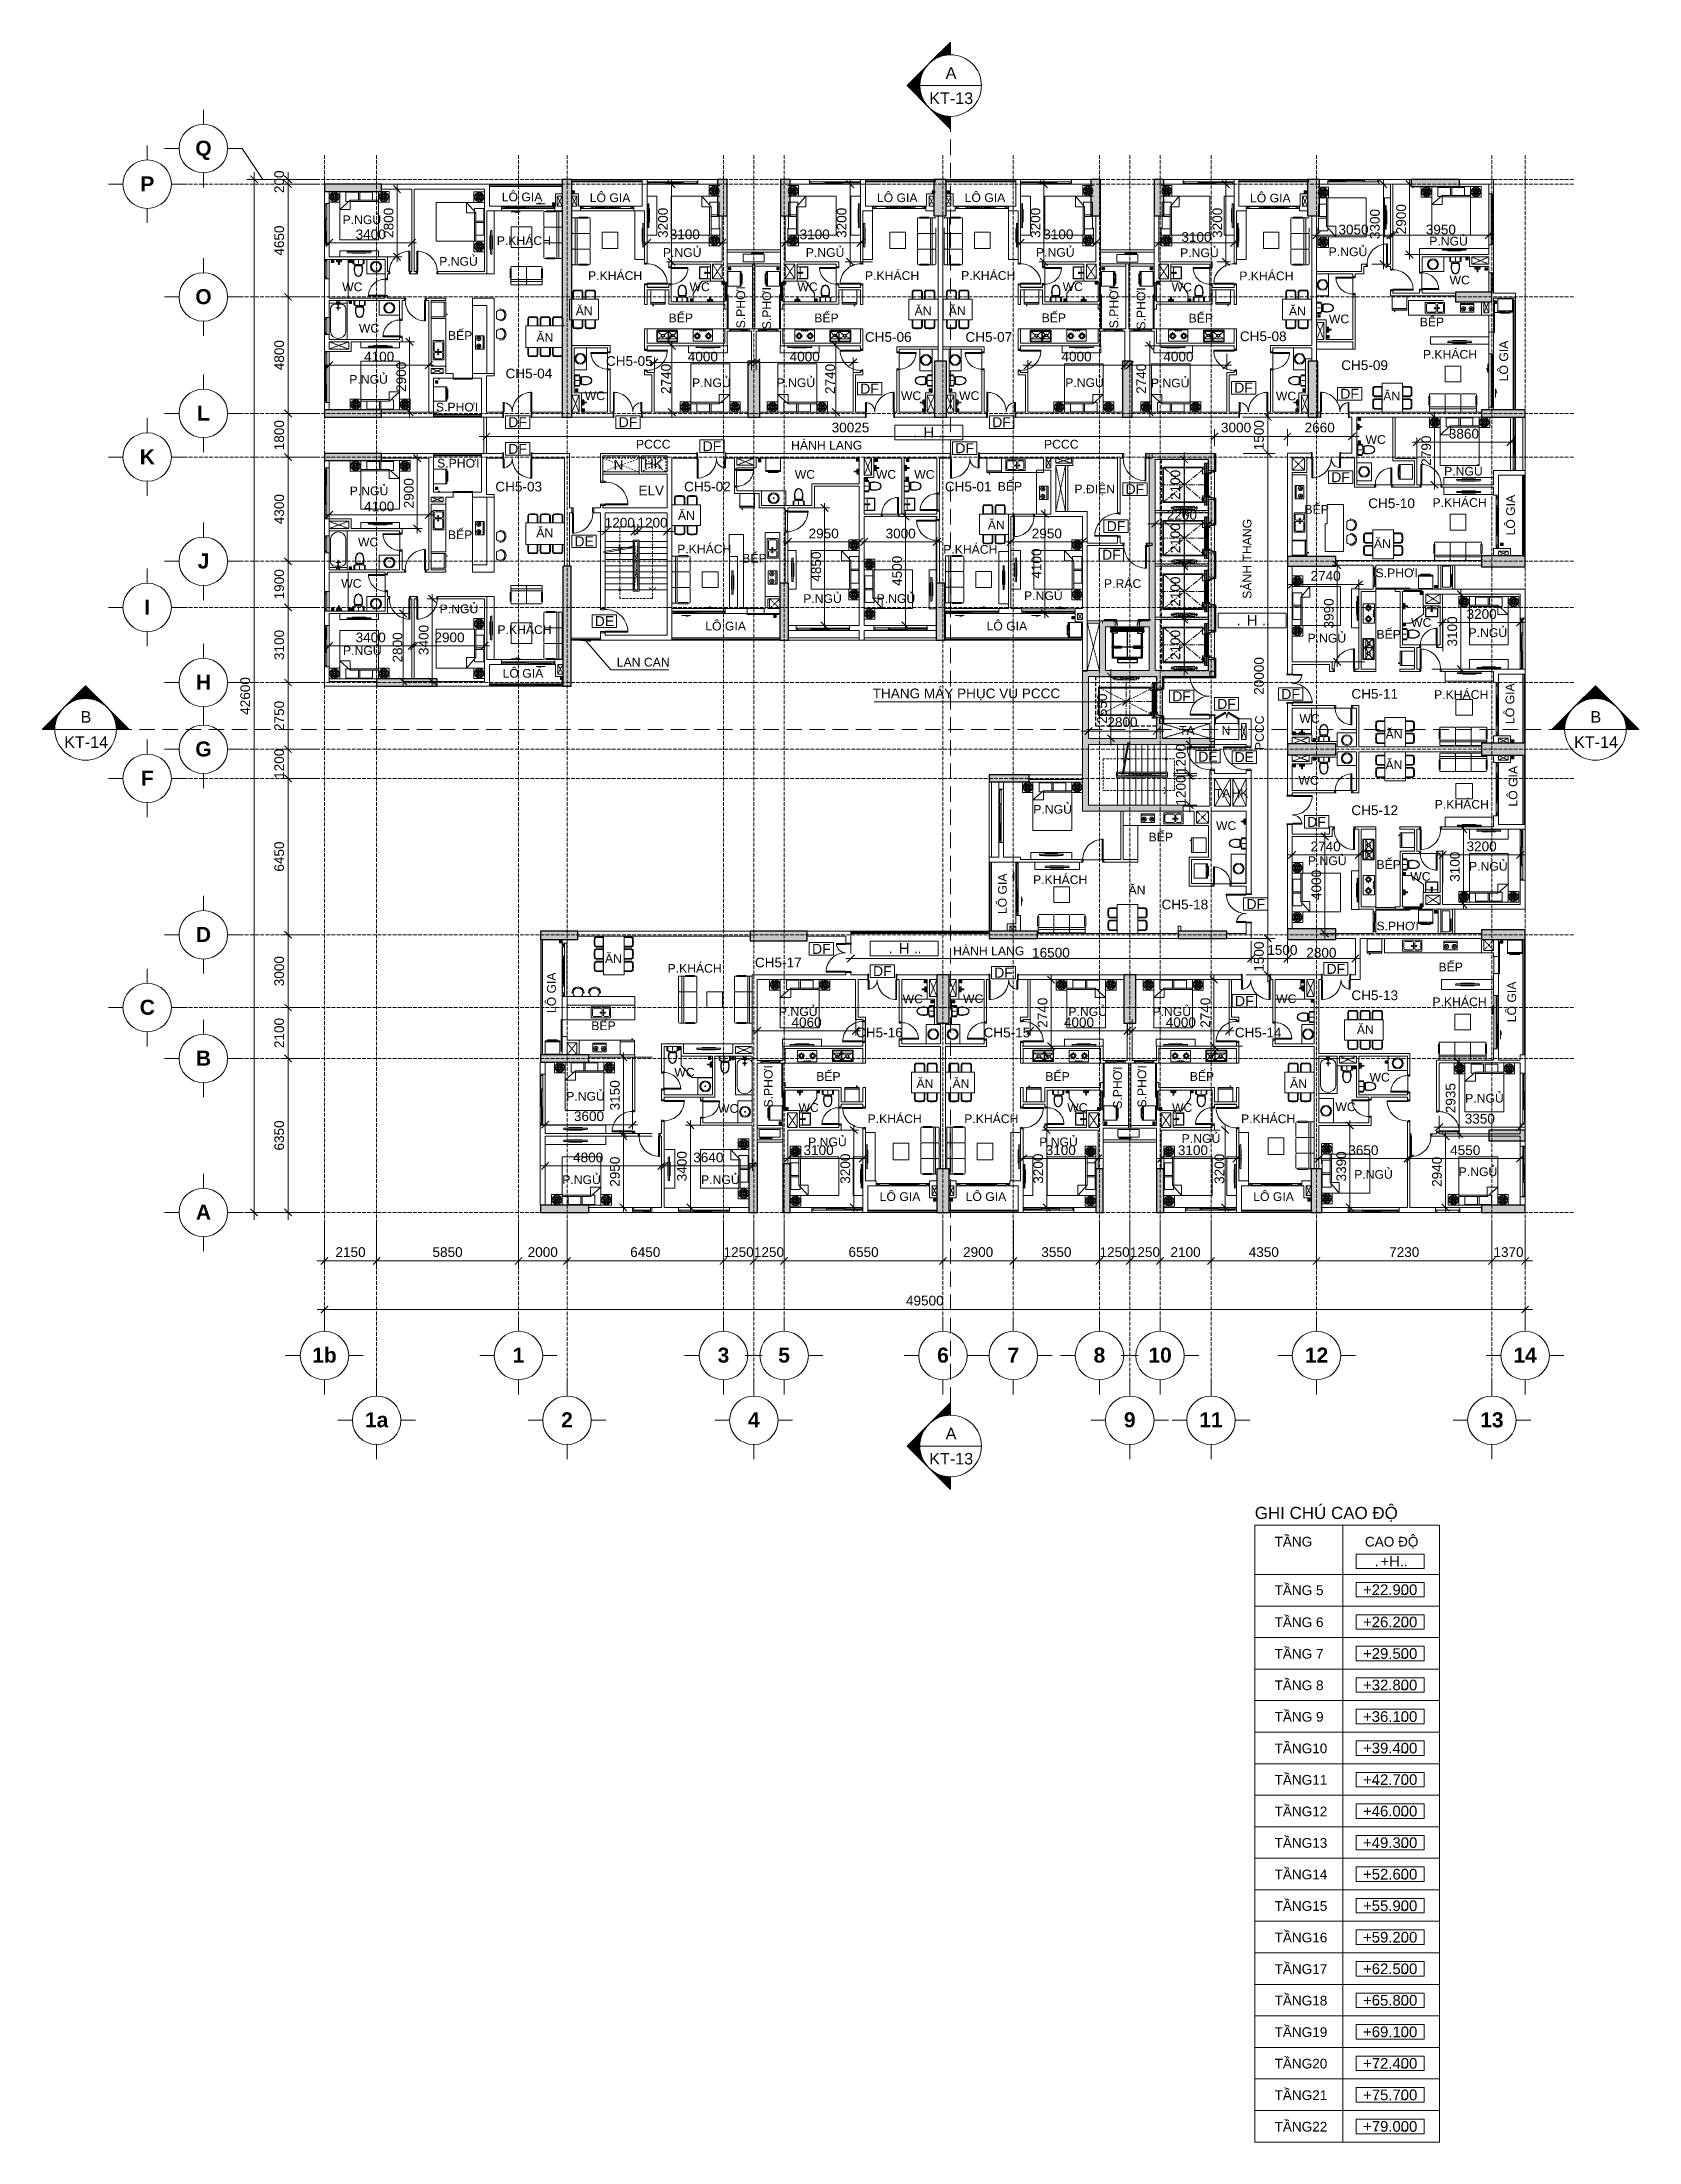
# Model space of a CAD drawing. Header units: millimetres. Extents: x -20144 to 122974, y -38328 to 48263.
# Drawn here: x -20144 to 45695, y -38328 to 48263 of the extents above; entities that cross this region are included whole.
import ezdxf
from ezdxf.enums import TextEntityAlignment as Align

# ---------------------------------------------------------------- set-up
doc = ezdxf.new("R2010")
doc.units = ezdxf.units.MM
for name, pattern in [('CENTERX2', [4, 2.5, -0.5, 0.5, -0.5]), ('Dash', [6.35, 3.175, -3.175]), ('Grid Line', [4.2, 3, -0.6, 0, -0.6]), ('HIDDEN', [0.375, 0.25, -0.125]), ('HIDDEN2', [4.7625, 3.175, -1.5875]), ('HIDDENX2', [0.75, 0.5, -0.25])]:
    doc.linetypes.add(name, pattern=pattern)
for name, color, linetype, lineweight in [('A-DETL-GENF', 31, 'Continuous', 5), ('A-DETL-GENF-HDLN', 161, 'Dash', 5), ('CHU', 181, 'Continuous', 5), ('CUA', 31, 'Continuous', 9), ('DIM', 1, 'Continuous', 5), ('DIM-200', 1, 'Continuous', 5), ('G-ANNO-SYMB', 111, 'Continuous', 5), ('GRA', 211, 'Continuous', 9), ('HATCH-1', 8, 'Continuous', 5), ('KH', 6, 'Continuous', 5), ('KI-HIEU-1', 151, 'Continuous', 9), ('LAT-GACH', 140, 'Continuous', 13), ('M-EQPM', 44, 'Continuous', 5), ('NET CAT', 3, 'Continuous', 5), ('NET THAY 1', 41, 'Continuous', 5), ('NET THAY 2', 55, 'Continuous', 5), ('NET-CAT', 3, 'Continuous', 15), ('NET-THAY', 2, 'Continuous', 9), ('NET-THAY-2', 55, 'Continuous', 13), ('THIET BI', 44, 'Continuous', 5), ('THIET-BI', 44, 'Continuous', 5), ('THIET-BI-1', 26, 'Continuous', 5), ('TRUC', 225, 'Continuous', 5), ('X-COT HAM$0$LC.HA', 8, 'Continuous', 9), ('Y-GHI CHU PCCC$0$Z-CT1-GHI CHU TT$0$KI-HIEU', 6, 'Continuous', 13)]:
    doc.layers.add(name, color=color, linetype=linetype, lineweight=lineweight)
doc.layers.add('Core - tb$0$CT3 MBT 11-31$0$Nqh-ME-01', color=8, linetype='Continuous')
doc.styles.add('Arial', font='arial_0.ttf', dxfattribs={"height": 200})
doc.styles.add('Arial_2', font='arial_0.ttf', dxfattribs={"height": 700})
doc.styles.add('Arial_3', font='arial_0.ttf', dxfattribs={"height": 400})
doc.styles.add('Arial_4', font='arial_0.ttf', dxfattribs={"height": 360})
doc.styles.add('Arial_5', font='arial_0.ttf', dxfattribs={"height": 400})
doc.styles.add('Arial_B', font='arialbd_0.ttf', dxfattribs={"height": 619.047619})
doc.styles.add('hoistway plan', font='chhbg.shx', dxfattribs={"height": 45})
doc.styles.add('TA1', font='arial_0.ttf')
doc.styles.add('Y-GHI CHU PCCC$0$Arial', font='arial_0.ttf')
doc.dimstyles.new('D_200_KTx2', dxfattribs={"dimtxt": 400, "dimasz": 300, "dimexe": 300, "dimexo": 300, "dimgap": 160, "dimtad": 1, "dimdec": 0, "dimzin": 9, "dimtxsty": 'TA1', "dimblk": 'ARCHTICK', "dimcen": 1, "dimdle": 300, "dimclrd": 256, "dimclre": 256, "dimclrt": 7, "dimadec": 0, "dimazin": 0, "dimtfac": 1, "dimtdec": 0, "dimtix": 1, "dimtmove": 1, "dimatfit": 3, "dimldrblk": 'ARCHTICK', "dimfxl": 0, "dimtolj": 1, "dimtzin": 0, "dimlwd": -1, "dimlwe": -1, "dimarcsym": 0})
doc.dimstyles.new('Diagonal_-_2mm_Arial', dxfattribs={"dimscale": 304.8, "dimtxt": 408.10376, "dimasz": 0.984252, "dimexe": 0.656168, "dimexo": 4.593176, "dimgap": 0.098425, "dimtad": 1, "dimdec": 0, "dimzin": 0, "dimdsep": 46, "dimtxsty": 'Arial_3', "dimblk1": 'OBLIQUE', "dimblk2": 'OBLIQUE', "dimsah": 1, "dimcen": 0.09, "dimdle": 0.656168, "dimazin": 0, "dimtfac": 1, "dimtdec": 4, "dimtix": 1, "dimtmove": 0, "dimatfit": 3, "dimfxl": 0, "dimtvp": 1, "dimtolj": 1, "dimtzin": 0, "dimlwd": 9, "dimlwe": 9, "dimarcsym": 0})
doc.dimstyles.new('Diagonal_-_2mm_Arial_1', dxfattribs={"dimscale": 304.8, "dimtxt": 408.10376, "dimasz": 0.984252, "dimexe": 0.656168, "dimexo": 4.593176, "dimgap": 0.098425, "dimtad": 1, "dimdec": 0, "dimzin": 0, "dimdsep": 46, "dimtxsty": 'Arial_3', "dimblk1": 'OBLIQUE', "dimblk2": 'OBLIQUE', "dimsah": 1, "dimcen": 0.09, "dimdle": 0.656168, "dimazin": 0, "dimtfac": 1, "dimtdec": 4, "dimtix": 1, "dimtmove": 2, "dimatfit": 3, "dimfxl": 0, "dimtvp": 1, "dimtolj": 1, "dimtzin": 0, "dimlwd": 9, "dimlwe": 9, "dimarcsym": 0})
doc.dimstyles.new('Diagonal_-_2mm_Arial_2', dxfattribs={"dimscale": 304.8, "dimtxt": 408.10376, "dimasz": 0.984252, "dimexe": 0.656168, "dimexo": 4.593176, "dimgap": 0.098425, "dimtad": 1, "dimdec": 0, "dimzin": 0, "dimdsep": 46, "dimtxsty": 'Arial_3', "dimblk1": 'OBLIQUE', "dimblk2": 'OBLIQUE', "dimsah": 1, "dimcen": 0.09, "dimdle": 0.656168, "dimazin": 0, "dimtfac": 1, "dimtdec": 4, "dimtix": 1, "dimtmove": 0, "dimatfit": 3, "dimfxl": 0, "dimtvp": 1, "dimtolj": 1, "dimtzin": 0, "dimlwd": 9, "dimlwe": 9, "dimarcsym": 0})
doc.dimstyles.new('Diagonal_-_2mm_Arial_3', dxfattribs={"dimscale": 304.8, "dimtxt": 408.10376, "dimasz": 0.984252, "dimexe": 0.656168, "dimexo": 4.593176, "dimgap": 0.098425, "dimtad": 1, "dimdec": 0, "dimzin": 0, "dimdsep": 46, "dimtxsty": 'Arial_3', "dimblk1": 'OBLIQUE', "dimblk2": 'OBLIQUE', "dimsah": 1, "dimcen": 0.09, "dimdle": 0.656168, "dimazin": 0, "dimtfac": 1, "dimtdec": 4, "dimtix": 1, "dimtmove": 0, "dimatfit": 3, "dimfxl": 0, "dimtvp": 1, "dimtolj": 1, "dimtzin": 0, "dimlwd": 9, "dimlwe": 9, "dimarcsym": 0})
doc.dimstyles.new('hoistway plan', dxfattribs={"dimtxt": 45, "dimasz": 17, "dimexe": 15, "dimexo": 20, "dimgap": 25, "dimtad": 1, "dimdec": 0, "dimzin": 0, "dimdsep": 46, "dimtxsty": 'hoistway plan', "dimblk": 'DOT', "dimcen": 50, "dimclrd": 8, "dimclre": 8, "dimclrt": 3, "dimadec": 0, "dimazin": 0, "dimtfac": 1, "dimtdec": 0, "dimtmove": 1, "dimatfit": 3, "dimfxl": 0, "dimtolj": 1, "dimtzin": 0, "dimarcsym": 0})
pattern_1 = [(240.2551187, (156993.5025, 23438.0964), (5.42651964, -3.10086836), []), (330.2551187, (156993.5025, 23438.0964), (3.10086836, 5.42651964), [])]
pattern_2 = [(225, (281291.963, 17264.836), (4.41941738, -4.41941738), []), (315, (281291.963, 17264.836), (4.41941738, 4.41941738), [])]
pattern_3 = [(240.2551187, (159143.5025, 32413.0964), (5.42651964, -3.10086836), []), (330.2551187, (159143.5025, 32413.0964), (3.10086836, 5.42651964), [])]
pattern_4 = [(240.2551187, (159143.5025, 28013.0964), (5.42651964, -3.10086836), []), (330.2551187, (159143.5025, 28013.0964), (3.10086836, 5.42651964), [])]
pattern_5 = [(240.2551187, (159143.5025, 25813.0964), (5.42651964, -3.10086836), []), (330.2551187, (159143.5025, 25813.0964), (3.10086836, 5.42651964), [])]

msp = doc.modelspace()

# ---------------------------------------------------------------- texts
at = {"layer": 'CHU', "color": 7, "line_spacing_factor": 0.936439}
for s, insert, char_height, width, attachment_point, style in [('\\pt2540.0016,5079.9996,7620.0012,10159.9992,12700.0008,15239.9988,17780.0004,20319.9984,22860,25400.0016,27939.9996,30480.0012,33019.9992,35560.0008,38099.9988,40640.0004,43179.9984,45720,48260.0016,50799.9996,53340.0012,55879.9992,58420.0008,60959.9988,63500.0004,66039.9984,68580,71120.0016,73659.9996,76200.0012,78739.9992,81280.0008;LÔ GIA', (485.4, 42054.2), 360, 1961.591, 3, 'Arial_4'), ('\\pt2540.0016,5079.9996,7620.0012,10159.9992,12700.0008,15239.9988,17780.0004,20319.9984,22860,25400.0016,27939.9996,30480.0012,33019.9992,35560.0008,38099.9988,40640.0004,43179.9984,45720,48260.0016,50799.9996,53340.0012,55879.9992,58420.0008,60959.9988,63500.0004,66039.9984,68580,71120.0016,73659.9996,76200.0012,78739.9992,81280.0008;LÔ GIA', (2436.7, 42020.7), 360, 1656.4, 1, 'Arial_4'), ('\\pt2540.0016,5079.9996,7620.0012,10159.9992,12700.0008,15239.9988,17780.0004,20319.9984,22860,25400.0016,27939.9996,30480.0012,33019.9992,35560.0008,38099.9988,40640.0004,43179.9984,45720,48260.0016,50799.9996,53340.0012,55879.9992,58420.0008,60959.9988,63500.0004,66039.9984,68580,71120.0016,73659.9996,76200.0012,78739.9992,81280.0008;LÔ GIA', (15952.3, 42020.7), 360, 1888.531, 3, 'Arial_4'), ('\\pt2540.0016,5079.9996,7620.0012,10159.9992,12700.0008,15239.9988,17780.0004,20319.9984,22860,25400.0016,27939.9996,30480.0012,33019.9992,35560.0008,38099.9988,40640.0004,43179.9984,45720,48260.0016,50799.9996,53340.0012,55879.9992,58420.0008,60959.9988,63500.0004,66039.9984,68580,71120.0016,73659.9996,76200.0012,78739.9992,81280.0008;LÔ GIA', (17893.9, 42025.2), 360, 1656.4, 1, 'Arial_4'), ('\\pt2540.0016,5079.9996,7620.0012,10159.9992,12700.0008,15239.9988,17780.0004,20319.9984,22860,25400.0016,27939.9996,30480.0012,33019.9992,35560.0008,38099.9988,40640.0004,43179.9984,45720,48260.0016,50799.9996,53340.0012,55879.9992,58420.0008,60959.9988,63500.0004,66039.9984,68580,71120.0016,73659.9996,76200.0012,78739.9992,81280.0008;LÔ GIA', (31333, 42009.7), 360, 1922.808, 3, 'Arial_4'), ('\\pt2540.0016,5079.9996,7620.0012,10159.9992,12700.0008,15239.9988,17780.0004,20319.9984,22860,25400.0016,27939.9996,30480.0012,33019.9992,35560.0008,38099.9988,40640.0004,43179.9984,45720,48260.0016,50799.9996,53340.0012,55879.9992,58420.0008,60959.9988,63500.0004,66039.9984,68580,71120.0016,73659.9996,76200.0012,78739.9992,81280.0008;P.NGỦ', (-6159.7, 41114.6), 360, 1577.62, 3, 'Arial_4'), ('\\pt2540.0016,5079.9996,7620.0012,10159.9992,12700.0008,15239.9988,17780.0004,20319.9984,22860,25400.0016,27939.9996,30480.0012,33019.9992,35560.0008,38099.9988,40640.0004,43179.9984,45720,48260.0016,50799.9996,53340.0012,55879.9992,58420.0008,60959.9988,63500.0004,66039.9984,68580,71120.0016,73659.9996,76200.0012,78739.9992,81280.0008;P.KHÁCH', (841, 40252.8), 360, 2217.96, 3, 'Arial_4'), ('\\pt2540.0016,5079.9996,7620.0012,10159.9992,12700.0008,15239.9988,17780.0004,20319.9984,22860,25400.0016,27939.9996,30480.0012,33019.9992,35560.0008,38099.9988,40640.0004,43179.9984,45720,48260.0016,50799.9996,53340.0012,55879.9992,58420.0008,60959.9988,63500.0004,66039.9984,68580,71120.0016,73659.9996,76200.0012,78739.9992,81280.0008;P.NG{\\fArial|b0|i0|c163|p34;Ủ}', (5452.4, 39762.8), 360, 1589.74, 1, 'Arial_4'), ('\\pt2540.0016,5079.9996,7620.0012,10159.9992,12700.0008,15239.9988,17780.0004,20319.9984,22860,25400.0016,27939.9996,30480.0012,33019.9992,35560.0008,38099.9988,40640.0004,43179.9984,45720,48260.0016,50799.9996,53340.0012,55879.9992,58420.0008,60959.9988,63500.0004,66039.9984,68580,71120.0016,73659.9996,76200.0012,78739.9992,81280.0008;P.NG{\\fArial|b0|i0|c163|p34;Ủ}', (12936.7, 39762.8), 360, 1577.62, 3, 'Arial_4'), ('\\pt2540.0016,5079.9996,7620.0012,10159.9992,12700.0008,15239.9988,17780.0004,20319.9984,22860,25400.0016,27939.9996,30480.0012,33019.9992,35560.0008,38099.9988,40640.0004,43179.9984,45720,48260.0016,50799.9996,53340.0012,55879.9992,58420.0008,60959.9988,63500.0004,66039.9984,68580,71120.0016,73659.9996,76200.0012,78739.9992,81280.0008;P.NG{\\fArial|b0|i0|c163|p34;Ủ}', (20834.7, 39767.2), 360, 1589.74, 1, 'Arial_4'), ('\\pt2540.0016,5079.9996,7620.0012,10159.9992,12700.0008,15239.9988,17780.0004,20319.9984,22860,25400.0016,27939.9996,30480.0012,33019.9992,35560.0008,38099.9988,40640.0004,43179.9984,45720,48260.0016,50799.9996,53340.0012,55879.9992,58420.0008,60959.9988,63500.0004,66039.9984,68580,71120.0016,73659.9996,76200.0012,78739.9992,81280.0008;P.NG{\\fArial|b0|i0|c163|p34;Ủ}', (28368.8, 39751.8), 360, 1577.62, 3, 'Arial_4'), ('\\pt2540.0016,5079.9996,7620.0012,10159.9992,12700.0008,15239.9988,17780.0004,20319.9984,22860,25400.0016,27939.9996,30480.0012,33019.9992,35560.0008,38099.9988,40640.0004,43179.9984,45720,48260.0016,50799.9996,53340.0012,55879.9992,58420.0008,60959.9988,63500.0004,66039.9984,68580,71120.0016,73659.9996,76200.0012,78739.9992,81280.0008;P.NGỦ', (32901.4, 39793), 360, 1589.74, 1, 'Arial_4'), ('\\pt2540.0016,5079.9996,7620.0012,10159.9992,12700.0008,15239.9988,17780.0004,20319.9984,22860,25400.0016,27939.9996,30480.0012,33019.9992,35560.0008,38099.9988,40640.0004,43179.9984,45720,48260.0016,50799.9996,53340.0012,55879.9992,58420.0008,60959.9988,63500.0004,66039.9984,68580,71120.0016,73659.9996,76200.0012,78739.9992,81280.0008;P.NGỦ', (37047.7, 40231.9), 360, 1589.74, 1, 'Arial_4'), ('\\pt2540.0016,5079.9996,7620.0012,10159.9992,12700.0008,15239.9988,17780.0004,20319.9984,22860,25400.0016,27939.9996,30480.0012,33019.9992,35560.0008,38099.9988,40640.0004,43179.9984,45720,48260.0016,50799.9996,53340.0012,55879.9992,58420.0008,60959.9988,63500.0004,66039.9984,68580,71120.0016,73659.9996,76200.0012,78739.9992,81280.0008;P.NGỦ', (-2176.4, 39397), 360, 1577.62, 3, 'Arial_4'), ('\\pt2540.0016,5079.9996,7620.0012,10159.9992,12700.0008,15239.9988,17780.0004,20319.9984,22860,25400.0016,27939.9996,30480.0012,33019.9992,35560.0008,38099.9988,40640.0004,43179.9984,45720,48260.0016,50799.9996,53340.0012,55879.9992,58420.0008,60959.9988,63500.0004,66039.9984,68580,71120.0016,73659.9996,76200.0012,78739.9992,81280.0008;WC', (-6932.6, 38346.6), 360, 868.6, 3, 'Arial_4'), ('\\pt2540.0016,5079.9996,7620.0012,10159.9992,12700.0008,15239.9988,17780.0004,20319.9984,22860,25400.0016,27939.9996,30480.0012,33019.9992,35560.0008,38099.9988,40640.0004,43179.9984,45720,48260.0016,50799.9996,53340.0012,55879.9992,58420.0008,60959.9988,63500.0004,66039.9984,68580,71120.0016,73659.9996,76200.0012,78739.9992,81280.0008;P.KHÁCH', (2367.6, 38810.6), 360, 2232.1, 1, 'Arial_4'), ('\\pt2540.0016,5079.9996,7620.0012,10159.9992,12700.0008,15239.9988,17780.0004,20319.9984,22860,25400.0016,27939.9996,30480.0012,33019.9992,35560.0008,38099.9988,40640.0004,43179.9984,45720,48260.0016,50799.9996,53340.0012,55879.9992,58420.0008,60959.9988,63500.0004,66039.9984,68580,71120.0016,73659.9996,76200.0012,78739.9992,81280.0008;WC', (6552.4, 38348.1), 360, 882.74, 1, 'Arial_4'), ('\\pt2540.0016,5079.9996,7620.0012,10159.9992,12700.0008,15239.9988,17780.0004,20319.9984,22860,25400.0016,27939.9996,30480.0012,33019.9992,35560.0008,38099.9988,40640.0004,43179.9984,45720,48260.0016,50799.9996,53340.0012,55879.9992,58420.0008,60959.9988,63500.0004,66039.9984,68580,71120.0016,73659.9996,76200.0012,78739.9992,81280.0008;WC', (11834.7, 38348.1), 360, 868.6, 3, 'Arial_4'), ('\\pt2540.0016,5079.9996,7620.0012,10159.9992,12700.0008,15239.9988,17780.0004,20319.9984,22860,25400.0016,27939.9996,30480.0012,33019.9992,35560.0008,38099.9988,40640.0004,43179.9984,45720,48260.0016,50799.9996,53340.0012,55879.9992,58420.0008,60959.9988,63500.0004,66039.9984,68580,71120.0016,73659.9996,76200.0012,78739.9992,81280.0008;P.KHÁCH', (16019.5, 38810.6), 360, 2217.96, 3, 'Arial_4'), ('\\pt2540.0016,5079.9996,7620.0012,10159.9992,12700.0008,15239.9988,17780.0004,20319.9984,22860,25400.0016,27939.9996,30480.0012,33019.9992,35560.0008,38099.9988,40640.0004,43179.9984,45720,48260.0016,50799.9996,53340.0012,55879.9992,58420.0008,60959.9988,63500.0004,66039.9984,68580,71120.0016,73659.9996,76200.0012,78739.9992,81280.0008;P.KHÁCH', (17749.9, 38815), 360, 2232.1, 1, 'Arial_4'), ('\\pt2540.0016,5079.9996,7620.0012,10159.9992,12700.0008,15239.9988,17780.0004,20319.9984,22860,25400.0016,27939.9996,30480.0012,33019.9992,35560.0008,38099.9988,40640.0004,43179.9984,45720,48260.0016,50799.9996,53340.0012,55879.9992,58420.0008,60959.9988,63500.0004,66039.9984,68580,71120.0016,73659.9996,76200.0012,78739.9992,81280.0008;WC', (21934.7, 38352.5), 360, 882.74, 1, 'Arial_4'), ('\\pt2540.0016,5079.9996,7620.0012,10159.9992,12700.0008,15239.9988,17780.0004,20319.9984,22860,25400.0016,27939.9996,30480.0012,33019.9992,35560.0008,38099.9988,40640.0004,43179.9984,45720,48260.0016,50799.9996,53340.0012,55879.9992,58420.0008,60959.9988,63500.0004,66039.9984,68580,71120.0016,73659.9996,76200.0012,78739.9992,81280.0008;WC', (27266.8, 38337.1), 360, 868.6, 3, 'Arial_4'), ('\\pt2540.0016,5079.9996,7620.0012,10159.9992,12700.0008,15239.9988,17780.0004,20319.9984,22860,25400.0016,27939.9996,30480.0012,33019.9992,35560.0008,38099.9988,40640.0004,43179.9984,45720,48260.0016,50799.9996,53340.0012,55879.9992,58420.0008,60959.9988,63500.0004,66039.9984,68580,71120.0016,73659.9996,76200.0012,78739.9992,81280.0008;P.KHÁCH', (31451.6, 38799.6), 360, 2217.96, 3, 'Arial_4'), ('\\pt2540.0016,5079.9996,7620.0012,10159.9992,12700.0008,15239.9988,17780.0004,20319.9984,22860,25400.0016,27939.9996,30480.0012,33019.9992,35560.0008,38099.9988,40640.0004,43179.9984,45720,48260.0016,50799.9996,53340.0012,55879.9992,58420.0008,60959.9988,63500.0004,66039.9984,68580,71120.0016,73659.9996,76200.0012,78739.9992,81280.0008;WC', (37886.1, 38628), 360, 882.74, 1, 'Arial_4'), ('\\pt2540.0016,5079.9996,7620.0012,10159.9992,12700.0008,15239.9988,17780.0004,20319.9984,22860,25400.0016,27939.9996,30480.0012,33019.9992,35560.0008,38099.9988,40640.0004,43179.9984,45720,48260.0016,50799.9996,53340.0012,55879.9992,58420.0008,60959.9988,63500.0004,66039.9984,68580,71120.0016,73659.9996,76200.0012,78739.9992,81280.0008;ĂN', (1857.4, 37357.7), 360, 709.02, 1, 'Arial_4'), ('\\pt2540.0016,5079.9996,7620.0012,10159.9992,12700.0008,15239.9988,17780.0004,20319.9984,22860,25400.0016,27939.9996,30480.0012,33019.9992,35560.0008,38099.9988,40640.0004,43179.9984,45720,48260.0016,50799.9996,53340.0012,55879.9992,58420.0008,60959.9988,63500.0004,66039.9984,68580,71120.0016,73659.9996,76200.0012,78739.9992,81280.0008;ĂN', (16529.7, 37357.7), 360, 694.88, 3, 'Arial_4'), ('\\pt2540.0016,5079.9996,7620.0012,10159.9992,12700.0008,15239.9988,17780.0004,20319.9984,22860,25400.0016,27939.9996,30480.0012,33019.9992,35560.0008,38099.9988,40640.0004,43179.9984,45720,48260.0016,50799.9996,53340.0012,55879.9992,58420.0008,60959.9988,63500.0004,66039.9984,68580,71120.0016,73659.9996,76200.0012,78739.9992,81280.0008;ĂN', (17239.7, 37362.1), 360, 709.02, 1, 'Arial_4'), ('\\pt2540.0016,5079.9996,7620.0012,10159.9992,12700.0008,15239.9988,17780.0004,20319.9984,22860,25400.0016,27939.9996,30480.0012,33019.9992,35560.0008,38099.9988,40640.0004,43179.9984,45720,48260.0016,50799.9996,53340.0012,55879.9992,58420.0008,60959.9988,63500.0004,66039.9984,68580,71120.0016,73659.9996,76200.0012,78739.9992,81280.0008;ĂN', (31961.8, 37346.7), 360, 694.88, 3, 'Arial_4'), ('\\pt2540.0016,5079.9996,7620.0012,10159.9992,12700.0008,15239.9988,17780.0004,20319.9984,22860,25400.0016,27939.9996,30480.0012,33019.9992,35560.0008,38099.9988,40640.0004,43179.9984,45720,48260.0016,50799.9996,53340.0012,55879.9992,58420.0008,60959.9988,63500.0004,66039.9984,68580,71120.0016,73659.9996,76200.0012,78739.9992,81280.0008;WC', (-6243.3, 36640.6), 360, 868.6, 3, 'Arial_4'), ('\\pt2540.0016,5079.9996,7620.0012,10159.9992,12700.0008,15239.9988,17780.0004,20319.9984,22860,25400.0016,27939.9996,30480.0012,33019.9992,35560.0008,38099.9988,40640.0004,43179.9984,45720,48260.0016,50799.9996,53340.0012,55879.9992,58420.0008,60959.9988,63500.0004,66039.9984,68580,71120.0016,73659.9996,76200.0012,78739.9992,81280.0008;BẾP', (-2402.3, 36341.5), 360, 1001.92, 3, 'Arial_4'), ('\\pt2540.0016,5079.9996,7620.0012,10159.9992,12700.0008,15239.9988,17780.0004,20319.9984,22860,25400.0016,27939.9996,30480.0012,33019.9992,35560.0008,38099.9988,40640.0004,43179.9984,45720,48260.0016,50799.9996,53340.0012,55879.9992,58420.0008,60959.9988,63500.0004,66039.9984,68580,71120.0016,73659.9996,76200.0012,78739.9992,81280.0008;BẾP', (5687.4, 37066), 360, 1016.06, 1, 'Arial_4'), ('\\pt2540.0016,5079.9996,7620.0012,10159.9992,12700.0008,15239.9988,17780.0004,20319.9984,22860,25400.0016,27939.9996,30480.0012,33019.9992,35560.0008,38099.9988,40640.0004,43179.9984,45720,48260.0016,50799.9996,53340.0012,55879.9992,58420.0008,60959.9988,63500.0004,66039.9984,68580,71120.0016,73659.9996,76200.0012,78739.9992,81280.0008;BẾP', (12699.6, 37066), 360, 1001.92, 3, 'Arial_4'), ('\\pt2540.0016,5079.9996,7620.0012,10159.9992,12700.0008,15239.9988,17780.0004,20319.9984,22860,25400.0016,27939.9996,30480.0012,33019.9992,35560.0008,38099.9988,40640.0004,43179.9984,45720,48260.0016,50799.9996,53340.0012,55879.9992,58420.0008,60959.9988,63500.0004,66039.9984,68580,71120.0016,73659.9996,76200.0012,78739.9992,81280.0008;BẾP', (21069.8, 37070.4), 360, 1016.06, 1, 'Arial_4'), ('\\pt2540.0016,5079.9996,7620.0012,10159.9992,12700.0008,15239.9988,17780.0004,20319.9984,22860,25400.0016,27939.9996,30480.0012,33019.9992,35560.0008,38099.9988,40640.0004,43179.9984,45720,48260.0016,50799.9996,53340.0012,55879.9992,58420.0008,60959.9988,63500.0004,66039.9984,68580,71120.0016,73659.9996,76200.0012,78739.9992,81280.0008;BẾP', (28131.7, 37055), 360, 1001.92, 3, 'Arial_4'), ('\\pt2540.0016,5079.9996,7620.0012,10159.9992,12700.0008,15239.9988,17780.0004,20319.9984,22860,25400.0016,27939.9996,30480.0012,33019.9992,35560.0008,38099.9988,40640.0004,43179.9984,45720,48260.0016,50799.9996,53340.0012,55879.9992,58420.0008,60959.9988,63500.0004,66039.9984,68580,71120.0016,73659.9996,76200.0012,78739.9992,81280.0008;WC', (32911.1, 37022.7), 360, 882.74, 1, 'Arial_4'), ('\\pt2540.0016,5079.9996,7620.0012,10159.9992,12700.0008,15239.9988,17780.0004,20319.9984,22860,25400.0016,27939.9996,30480.0012,33019.9992,35560.0008,38099.9988,40640.0004,43179.9984,45720,48260.0016,50799.9996,53340.0012,55879.9992,58420.0008,60959.9988,63500.0004,66039.9984,68580,71120.0016,73659.9996,76200.0012,78739.9992,81280.0008;BẾP', (36655.3, 36895), 360, 1016.06, 1, 'Arial_4'), ('\\pt2540.0016,5079.9996,7620.0012,10159.9992,12700.0008,15239.9988,17780.0004,20319.9984,22860,25400.0016,27939.9996,30480.0012,33019.9992,35560.0008,38099.9988,40640.0004,43179.9984,45720,48260.0016,50799.9996,53340.0012,55879.9992,58420.0008,60959.9988,63500.0004,66039.9984,68580,71120.0016,73659.9996,76200.0012,78739.9992,81280.0008;ĂN', (937.2, 36260.1), 360, 694.88, 3, 'Arial_4'), ('\\pt2540,5080,7620,10160,12700,15240,17780,20320,22860,25400,27940,30480,33020,35560,38100,40640,43180,45720,48260,50800,53340,55880,58420,60960,63500,66040,68580,71120,73660,76200,78740,81280;CH5-06', (15707.3, 36300.4), 400, 1977.58, 3, 'Arial_5'), ('\\pt2540,5080,7620,10160,12700,15240,17780,20320,22860,25400,27940,30480,33020,35560,38100,40640,43180,45720,48260,50800,53340,55880,58420,60960,63500,66040,68580,71120,73660,76200,78740,81280;CH5-07', (19852.8, 36300.4), 400, 1977.58, 3, 'Arial_5'), ('\\pt2540,5080,7620,10160,12700,15240,17780,20320,22860,25400,27940,30480,33020,35560,38100,40640,43180,45720,48260,50800,53340,55880,58420,60960,63500,66040,68580,71120,73660,76200,78740,81280;CH5-08', (31166.4, 36328.4), 400, 1977.58, 3, 'Arial_5'), ('\\pt2540.0016,5079.9996,7620.0012,10159.9992,12700.0008,15239.9988,17780.0004,20319.9984,22860,25400.0016,27939.9996,30480.0012,33019.9992,35560.0008,38099.9988,40640.0004,43179.9984,45720,48260.0016,50799.9996,53340.0012,55879.9992,58420.0008,60959.9988,63500.0004,66039.9984,68580,71120.0016,73659.9996,76200.0012,78739.9992,81280.0008;P.KHÁCH', (36784.2, 35564), 360, 2232.1, 1, 'Arial_4'), ('\\pt2540.0016,5079.9996,7620.0012,10159.9992,12700.0008,15239.9988,17780.0004,20319.9984,22860,25400.0016,27939.9996,30480.0012,33019.9992,35560.0008,38099.9988,40640.0004,43179.9984,45720,48260.0016,50799.9996,53340.0012,55879.9992,58420.0008,60959.9988,63500.0004,66039.9984,68580,71120.0016,73659.9996,76200.0012,78739.9992,81280.0008;P.NGỦ', (-5884, 34532.4), 360, 1577.62, 3, 'Arial_4'), ('\\pt2540,5080,7620,10160,12700,15240,17780,20320,22860,25400,27940,30480,33020,35560,38100,40640,43180,45720,48260,50800,53340,55880,58420,60960,63500,66040,68580,71120,73660,76200,78740,81280;CH5-04', (891.9, 34795), 400, 1977.58, 3, 'Arial_5'), ('\\pt2540,5080,7620,10160,12700,15240,17780,20320,22860,25400,27940,30480,33020,35560,38100,40640,43180,45720,48260,50800,53340,55880,58420,60960,63500,66040,68580,71120,73660,76200,78740,81280;CH5-05', (5031.8, 35308.8), 400, 2002.58, 3, 'Arial_5'), ('\\pt2540,5080,7620,10160,12700,15240,17780,20320,22860,25400,27940,30480,33020,35560,38100,40640,43180,45720,48260,50800,53340,55880,58420,60960,63500,66040,68580,71120,73660,76200,78740,81280;CH5-09', (35345.2, 35136.2), 400, 1977.58, 3, 'Arial_5'), ('\\pt2540.0016,5079.9996,7620.0012,10159.9992,12700.0008,15239.9988,17780.0004,20319.9984,22860,25400.0016,27939.9996,30480.0012,33019.9992,35560.0008,38099.9988,40640.0004,43179.9984,45720,48260.0016,50799.9996,53340.0012,55879.9992,58420.0008,60959.9988,63500.0004,66039.9984,68580,71120.0016,73659.9996,76200.0012,78739.9992,81280.0008;WC', (2232.2, 33857.5), 360, 882.74, 1, 'Arial_4'), ('\\pt2540.0016,5079.9996,7620.0012,10159.9992,12700.0008,15239.9988,17780.0004,20319.9984,22860,25400.0016,27939.9996,30480.0012,33019.9992,35560.0008,38099.9988,40640.0004,43179.9984,45720,48260.0016,50799.9996,53340.0012,55879.9992,58420.0008,60959.9988,63500.0004,66039.9984,68580,71120.0016,73659.9996,76200.0012,78739.9992,81280.0008;P.NGỦ', (6656.8, 34392.7), 360, 1589.74, 1, 'Arial_4'), ('\\pt2540.0016,5079.9996,7620.0012,10159.9992,12700.0008,15239.9988,17780.0004,20319.9984,22860,25400.0016,27939.9996,30480.0012,33019.9992,35560.0008,38099.9988,40640.0004,43179.9984,45720,48260.0016,50799.9996,53340.0012,55879.9992,58420.0008,60959.9988,63500.0004,66039.9984,68580,71120.0016,73659.9996,76200.0012,78739.9992,81280.0008;P.NGỦ', (11732.3, 34392.7), 360, 1577.62, 3, 'Arial_4'), ('\\pt2540.0016,5079.9996,7620.0012,10159.9992,12700.0008,15239.9988,17780.0004,20319.9984,22860,25400.0016,27939.9996,30480.0012,33019.9992,35560.0008,38099.9988,40640.0004,43179.9984,45720,48260.0016,50799.9996,53340.0012,55879.9992,58420.0008,60959.9988,63500.0004,66039.9984,68580,71120.0016,73659.9996,76200.0012,78739.9992,81280.0008;WC', (16104.8, 33857.5), 360, 868.6, 3, 'Arial_4'), ('\\pt2540.0016,5079.9996,7620.0012,10159.9992,12700.0008,15239.9988,17780.0004,20319.9984,22860,25400.0016,27939.9996,30480.0012,33019.9992,35560.0008,38099.9988,40640.0004,43179.9984,45720,48260.0016,50799.9996,53340.0012,55879.9992,58420.0008,60959.9988,63500.0004,66039.9984,68580,71120.0016,73659.9996,76200.0012,78739.9992,81280.0008;WC', (17664.5, 33861.9), 360, 882.74, 1, 'Arial_4'), ('\\pt2540.0016,5079.9996,7620.0012,10159.9992,12700.0008,15239.9988,17780.0004,20319.9984,22860,25400.0016,27939.9996,30480.0012,33019.9992,35560.0008,38099.9988,40640.0004,43179.9984,45720,48260.0016,50799.9996,53340.0012,55879.9992,58420.0008,60959.9988,63500.0004,66039.9984,68580,71120.0016,73659.9996,76200.0012,78739.9992,81280.0008;P.NGỦ', (22039.1, 34397.2), 360, 1589.74, 1, 'Arial_4'), ('\\pt2540.0016,5079.9996,7620.0012,10159.9992,12700.0008,15239.9988,17780.0004,20319.9984,22860,25400.0016,27939.9996,30480.0012,33019.9992,35560.0008,38099.9988,40640.0004,43179.9984,45720,48260.0016,50799.9996,53340.0012,55879.9992,58420.0008,60959.9988,63500.0004,66039.9984,68580,71120.0016,73659.9996,76200.0012,78739.9992,81280.0008;P.NGỦ', (27164.4, 34381.7), 360, 1577.62, 3, 'Arial_4'), ('\\pt2540.0016,5079.9996,7620.0012,10159.9992,12700.0008,15239.9988,17780.0004,20319.9984,22860,25400.0016,27939.9996,30480.0012,33019.9992,35560.0008,38099.9988,40640.0004,43179.9984,45720,48260.0016,50799.9996,53340.0012,55879.9992,58420.0008,60959.9988,63500.0004,66039.9984,68580,71120.0016,73659.9996,76200.0012,78739.9992,81280.0008;WC', (31561.9, 33846.5), 360, 868.6, 3, 'Arial_4'), ('\\pt2540.0016,5079.9996,7620.0012,10159.9992,12700.0008,15239.9988,17780.0004,20319.9984,22860,25400.0016,27939.9996,30480.0012,33019.9992,35560.0008,38099.9988,40640.0004,43179.9984,45720,48260.0016,50799.9996,53340.0012,55879.9992,58420.0008,60959.9988,63500.0004,66039.9984,68580,71120.0016,73659.9996,76200.0012,78739.9992,81280.0008;ĂN', (35151.4, 33846.5), 360, 709.02, 1, 'Arial_4'), ('\\pt2540.0016,5079.9996,7620.0012,10159.9992,12700.0008,15239.9988,17780.0004,20319.9984,22860,25400.0016,27939.9996,30480.0012,33019.9992,35560.0008,38099.9988,40640.0004,43179.9984,45720,48260.0016,50799.9996,53340.0012,55879.9992,58420.0008,60959.9988,63500.0004,66039.9984,68580,71120.0016,73659.9996,76200.0012,78739.9992,81280.0008;S.PHƠ{\\fArial|b0|i0|c238|p34;I}', (-2160.6, 33388.8), 360, 1710.94, 3, 'Arial_4'), ('\\pt2540.0016,5079.9996,7620.0012,10159.9992,12700.0008,15239.9988,17780.0004,20319.9984,22860,25400.0016,27939.9996,30480.0012,33019.9992,35560.0008,38099.9988,40640.0004,43179.9984,45720,48260.0016,50799.9996,53340.0012,55879.9992,58420.0008,60959.9988,63500.0004,66039.9984,68580,71120.0016,73659.9996,76200.0012,78739.9992,81280.0008;WC', (35255.1, 32050.9), 360, 868.6, 3, 'Arial_4'), ('\\pt2540.0016,5079.9996,7620.0012,10159.9992,12700.0008,15239.9988,17780.0004,20319.9984,22860,25400.0016,27939.9996,30480.0012,33019.9992,35560.0008,38099.9988,40640.0004,43179.9984,45720,48260.0016,50799.9996,53340.0012,55879.9992,58420.0008,60959.9988,63500.0004,66039.9984,68580,71120.0016,73659.9996,76200.0012,78739.9992,81280.0008;PCCC', (4343.9, 31858), 360, 1430.16, 1, 'Arial_4'), ('\\pt2540.0016,5079.9996,7620.0012,10159.9992,12700.0008,15239.9988,17780.0004,20319.9984,22860,25400.0016,27939.9996,30480.0012,33019.9992,35560.0008,38099.9988,40640.0004,43179.9984,45720,48260.0016,50799.9996,53340.0012,55879.9992,58420.0008,60959.9988,63500.0004,66039.9984,68580,71120.0016,73659.9996,76200.0012,78739.9992,81280.0008;HÀNH LANG', (10739.1, 31817), 360, 2926.98, 1, 'Arial_4'), ('\\pt2540.0016,5079.9996,7620.0012,10159.9992,12700.0008,15239.9988,17780.0004,20319.9984,22860,25400.0016,27939.9996,30480.0012,33019.9992,35560.0008,38099.9988,40640.0004,43179.9984,45720,48260.0016,50799.9996,53340.0012,55879.9992,58420.0008,60959.9988,63500.0004,66039.9984,68580,71120.0016,73659.9996,76200.0012,78739.9992,81280.0008;PCCC', (21165.4, 31858), 360, 1430.16, 1, 'Arial_4'), ('\\pt2540.0016,5079.9996,7620.0012,10159.9992,12700.0008,15239.9988,17780.0004,20319.9984,22860,25400.0016,27939.9996,30480.0012,33019.9992,35560.0008,38099.9988,40640.0004,43179.9984,45720,48260.0016,50799.9996,53340.0012,55879.9992,58420.0008,60959.9988,63500.0004,66039.9984,68580,71120.0016,73659.9996,76200.0012,78739.9992,81280.0008;S.PHƠ{\\fArial|b0|i0|c238|p34;I}', (-3854.6, 31076.6), 360, 1723.06, 1, 'Arial_4'), ('\\pt2540,5080,7620,10160,12700,15240,17780,20320,22860,25400,27940,30480,33020,35560,38100,40640,43180,45720,48260,50800,53340,55880,58420,60960,63500,66040,68580,71120,73660,76200,78740,81280;N', (3421.2, 31024.3), 400, 428.24, 1, 'Arial_3'), ('\\pt2540,5080,7620,10160,12700,15240,17780,20320,22860,25400,27940,30480,33020,35560,38100,40640,43180,45720,48260,50800,53340,55880,58420,60960,63500,66040,68580,71120,73660,76200,78740,81280;HK', (4669.6, 31063.6), 400, 816.08, 1, 'Arial_3'), ('\\pt2540.0016,5079.9996,7620.0012,10159.9992,12700.0008,15239.9988,17780.0004,20319.9984,22860,25400.0016,27939.9996,30480.0012,33019.9992,35560.0008,38099.9988,40640.0004,43179.9984,45720,48260.0016,50799.9996,53340.0012,55879.9992,58420.0008,60959.9988,63500.0004,66039.9984,68580,71120.0016,73659.9996,76200.0012,78739.9992,81280.0008;WC', (10890, 30612.9), 360, 882.74, 1, 'Arial_4'), ('\\pt2540.0016,5079.9996,7620.0012,10159.9992,12700.0008,15239.9988,17780.0004,20319.9984,22860,25400.0016,27939.9996,30480.0012,33019.9992,35560.0008,38099.9988,40640.0004,43179.9984,45720,48260.0016,50799.9996,53340.0012,55879.9992,58420.0008,60959.9988,63500.0004,66039.9984,68580,71120.0016,73659.9996,76200.0012,78739.9992,81280.0008;WC', (14234.1, 30612.9), 360, 882.74, 1, 'Arial_4'), ('\\pt2540.0016,5079.9996,7620.0012,10159.9992,12700.0008,15239.9988,17780.0004,20319.9984,22860,25400.0016,27939.9996,30480.0012,33019.9992,35560.0008,38099.9988,40640.0004,43179.9984,45720,48260.0016,50799.9996,53340.0012,55879.9992,58420.0008,60959.9988,63500.0004,66039.9984,68580,71120.0016,73659.9996,76200.0012,78739.9992,81280.0008;WC', (15814.1, 30612.9), 360, 882.74, 1, 'Arial_4'), ('\\pt2540.0016,5079.9996,7620.0012,10159.9992,12700.0008,15239.9988,17780.0004,20319.9984,22860,25400.0016,27939.9996,30480.0012,33019.9992,35560.0008,38099.9988,40640.0004,43179.9984,45720,48260.0016,50799.9996,53340.0012,55879.9992,58420.0008,60959.9988,63500.0004,66039.9984,68580,71120.0016,73659.9996,76200.0012,78739.9992,81280.0008;P.NGỦ', (39253.8, 30745.8), 360, 1577.62, 3, 'Arial_4'), ('\\pt2540.0016,5079.9996,7620.0012,10159.9992,12700.0008,15239.9988,17780.0004,20319.9984,22860,25400.0016,27939.9996,30480.0012,33019.9992,35560.0008,38099.9988,40640.0004,43179.9984,45720,48260.0016,50799.9996,53340.0012,55879.9992,58420.0008,60959.9988,63500.0004,66039.9984,68580,71120.0016,73659.9996,76200.0012,78739.9992,81280.0008;P.NGỦ', (-7458, 29933), 360, 1589.74, 1, 'Arial_4'), ('\\pt2540,5080,7620,10160,12700,15240,17780,20320,22860,25400,27940,30480,33020,35560,38100,40640,43180,45720,48260,50800,53340,55880,58420,60960,63500,66040,68580,71120,73660,76200,78740,81280;CH5-03', (471.9, 30130.2), 400, 1977.58, 3, 'Arial_5'), ('\\pt2540,5080,7620,10160,12700,15240,17780,20320,22860,25400,27940,30480,33020,35560,38100,40640,43180,45720,48260,50800,53340,55880,58420,60960,63500,66040,68580,71120,73660,76200,78740,81280;ELV', (4444.8, 29973.9), 400, 1108.98, 1, 'Arial_3'), ('\\pt2540,5080,7620,10160,12700,15240,17780,20320,22860,25400,27940,30480,33020,35560,38100,40640,43180,45720,48260,50800,53340,55880,58420,60960,63500,66040,68580,71120,73660,76200,78740,81280;CH5-02', (8252, 30130.2), 400, 1977.58, 3, 'Arial_5'), ('\\pt2540,5080,7620,10160,12700,15240,17780,20320,22860,25400,27940,30480,33020,35560,38100,40640,43180,45720,48260,50800,53340,55880,58420,60960,63500,66040,68580,71120,73660,76200,78740,81280;CH5-01', (19003.6, 30130.2), 400, 1977.58, 3, 'Arial_5'), ('\\pt2540.0016,5079.9996,7620.0012,10159.9992,12700.0008,15239.9988,17780.0004,20319.9984,22860,25400.0016,27939.9996,30480.0012,33019.9992,35560.0008,38099.9988,40640.0004,43179.9984,45720,48260.0016,50799.9996,53340.0012,55879.9992,58420.0008,60959.9988,63500.0004,66039.9984,68580,71120.0016,73659.9996,76200.0012,78739.9992,81280.0008;BẾP', (19258, 30117.8), 360, 1016.06, 1, 'Arial_4'), ('\\pt2540.0016,5079.9996,7620.0012,10159.9992,12700.0008,15239.9988,17780.0004,20319.9984,22860,25400.0016,27939.9996,30480.0012,33019.9992,35560.0008,38099.9988,40640.0004,43179.9984,45720,48260.0016,50799.9996,53340.0012,55879.9992,58420.0008,60959.9988,63500.0004,66039.9984,68580,71120.0016,73659.9996,76200.0012,78739.9992,81280.0008;P.ĐIỆN', (22417.7, 30010.5), 360, 1656.4, 1, 'Arial_4'), ('\\pt2540,5080,7620,10160,12700,15240,17780,20320,22860,25400,27940,30480,33020,35560,38100,40640,43180,45720,48260,50800,53340,55880,58420,60960,63500,66040,68580,71120,73660,76200,78740,81280;CH5-10', (36457.1, 29441.7), 400, 1977.58, 3, 'Arial_5'), ('\\pt2540.0016,5079.9996,7620.0012,10159.9992,12700.0008,15239.9988,17780.0004,20319.9984,22860,25400.0016,27939.9996,30480.0012,33019.9992,35560.0008,38099.9988,40640.0004,43179.9984,45720,48260.0016,50799.9996,53340.0012,55879.9992,58420.0008,60959.9988,63500.0004,66039.9984,68580,71120.0016,73659.9996,76200.0012,78739.9992,81280.0008;P.KHÁCH', (39417.5, 29452.3), 360, 2217.96, 3, 'Arial_4'), ('\\pt2540.0016,5079.9996,7620.0012,10159.9992,12700.0008,15239.9988,17780.0004,20319.9984,22860,25400.0016,27939.9996,30480.0012,33019.9992,35560.0008,38099.9988,40640.0004,43179.9984,45720,48260.0016,50799.9996,53340.0012,55879.9992,58420.0008,60959.9988,63500.0004,66039.9984,68580,71120.0016,73659.9996,76200.0012,78739.9992,81280.0008;ĂN', (6075, 28918.6), 360, 709.02, 1, 'Arial_4'), ('\\pt2540.0016,5079.9996,7620.0012,10159.9992,12700.0008,15239.9988,17780.0004,20319.9984,22860,25400.0016,27939.9996,30480.0012,33019.9992,35560.0008,38099.9988,40640.0004,43179.9984,45720,48260.0016,50799.9996,53340.0012,55879.9992,58420.0008,60959.9988,63500.0004,66039.9984,68580,71120.0016,73659.9996,76200.0012,78739.9992,81280.0008;ĂN', (18849.1, 28528.4), 360, 709.02, 1, 'Arial_4'), ('\\pt2540.0016,5079.9996,7620.0012,10159.9992,12700.0008,15239.9988,17780.0004,20319.9984,22860,25400.0016,27939.9996,30480.0012,33019.9992,35560.0008,38099.9988,40640.0004,43179.9984,45720,48260.0016,50799.9996,53340.0012,55879.9992,58420.0008,60959.9988,63500.0004,66039.9984,68580,71120.0016,73659.9996,76200.0012,78739.9992,81280.0008;BẾP', (32910.2, 29168), 360, 1001.92, 3, 'Arial_4'), ('\\pt2540.0016,5079.9996,7620.0012,10159.9992,12700.0008,15239.9988,17780.0004,20319.9984,22860,25400.0016,27939.9996,30480.0012,33019.9992,35560.0008,38099.9988,40640.0004,43179.9984,45720,48260.0016,50799.9996,53340.0012,55879.9992,58420.0008,60959.9988,63500.0004,66039.9984,68580,71120.0016,73659.9996,76200.0012,78739.9992,81280.0008;WC', (-7117.3, 27824.8), 360, 882.74, 1, 'Arial_4'), ('\\pt2540.0016,5079.9996,7620.0012,10159.9992,12700.0008,15239.9988,17780.0004,20319.9984,22860,25400.0016,27939.9996,30480.0012,33019.9992,35560.0008,38099.9988,40640.0004,43179.9984,45720,48260.0016,50799.9996,53340.0012,55879.9992,58420.0008,60959.9988,63500.0004,66039.9984,68580,71120.0016,73659.9996,76200.0012,78739.9992,81280.0008;BẾP', (-3408.3, 28123.9), 360, 1016.06, 1, 'Arial_4'), ('\\pt2540.0016,5079.9996,7620.0012,10159.9992,12700.0008,15239.9988,17780.0004,20319.9984,22860,25400.0016,27939.9996,30480.0012,33019.9992,35560.0008,38099.9988,40640.0004,43179.9984,45720,48260.0016,50799.9996,53340.0012,55879.9992,58420.0008,60959.9988,63500.0004,66039.9984,68580,71120.0016,73659.9996,76200.0012,78739.9992,81280.0008;ĂN', (235.2, 28205.2), 360, 709.02, 1, 'Arial_4'), ('\\pt2540.0016,5079.9996,7620.0012,10159.9992,12700.0008,15239.9988,17780.0004,20319.9984,22860,25400.0016,27939.9996,30480.0012,33019.9992,35560.0008,38099.9988,40640.0004,43179.9984,45720,48260.0016,50799.9996,53340.0012,55879.9992,58420.0008,60959.9988,63500.0004,66039.9984,68580,71120.0016,73659.9996,76200.0012,78739.9992,81280.0008;ĂN', (35465.4, 27759.4), 360, 694.88, 3, 'Arial_4'), ('\\pt2540.0016,5079.9996,7620.0012,10159.9992,12700.0008,15239.9988,17780.0004,20319.9984,22860,25400.0016,27939.9996,30480.0012,33019.9992,35560.0008,38099.9988,40640.0004,43179.9984,45720,48260.0016,50799.9996,53340.0012,55879.9992,58420.0008,60959.9988,63500.0004,66039.9984,68580,71120.0016,73659.9996,76200.0012,78739.9992,81280.0008;P.KHÁCH', (6042, 27537.2), 360, 2232.1, 1, 'Arial_4'), ('\\pt2540.0016,5079.9996,7620.0012,10159.9992,12700.0008,15239.9988,17780.0004,20319.9984,22860,25400.0016,27939.9996,30480.0012,33019.9992,35560.0008,38099.9988,40640.0004,43179.9984,45720,48260.0016,50799.9996,53340.0012,55879.9992,58420.0008,60959.9988,63500.0004,66039.9984,68580,71120.0016,73659.9996,76200.0012,78739.9992,81280.0008;BẾP', (8724.3, 27156), 360, 1016.06, 1, 'Arial_4'), ('\\pt2540.0016,5079.9996,7620.0012,10159.9992,12700.0008,15239.9988,17780.0004,20319.9984,22860,25400.0016,27939.9996,30480.0012,33019.9992,35560.0008,38099.9988,40640.0004,43179.9984,45720,48260.0016,50799.9996,53340.0012,55879.9992,58420.0008,60959.9988,63500.0004,66039.9984,68580,71120.0016,73659.9996,76200.0012,78739.9992,81280.0008;P.KHÁCH', (17009.6, 27520.9), 360, 2232.1, 1, 'Arial_4'), ('\\pt2540.0016,5079.9996,7620.0012,10159.9992,12700.0008,15239.9988,17780.0004,20319.9984,22860,25400.0016,27939.9996,30480.0012,33019.9992,35560.0008,38099.9988,40640.0004,43179.9984,45720,48260.0016,50799.9996,53340.0012,55879.9992,58420.0008,60959.9988,63500.0004,66039.9984,68580,71120.0016,73659.9996,76200.0012,78739.9992,81280.0008;WC', (-7806.6, 26118.8), 360, 882.74, 1, 'Arial_4'), ('\\pt2540.0016,5079.9996,7620.0012,10159.9992,12700.0008,15239.9988,17780.0004,20319.9984,22860,25400.0016,27939.9996,30480.0012,33019.9992,35560.0008,38099.9988,40640.0004,43179.9984,45720,48260.0016,50799.9996,53340.0012,55879.9992,58420.0008,60959.9988,63500.0004,66039.9984,68580,71120.0016,73659.9996,76200.0012,78739.9992,81280.0008;P.RÁC', (23638.3, 26111.9), 360, 1537.22, 1, 'Arial_4'), ('\\pt2540.0016,5079.9996,7620.0012,10159.9992,12700.0008,15239.9988,17780.0004,20319.9984,22860,25400.0016,27939.9996,30480.0012,33019.9992,35560.0008,38099.9988,40640.0004,43179.9984,45720,48260.0016,50799.9996,53340.0012,55879.9992,58420.0008,60959.9988,63500.0004,66039.9984,68580,71120.0016,73659.9996,76200.0012,78739.9992,81280.0008;S.PHƠI', (36578.7, 26553.4), 360, 1710.94, 3, 'Arial_4'), ('\\pt2540.0016,5079.9996,7620.0012,10159.9992,12700.0008,15239.9988,17780.0004,20319.9984,22860,25400.0016,27939.9996,30480.0012,33019.9992,35560.0008,38099.9988,40640.0004,43179.9984,45720,48260.0016,50799.9996,53340.0012,55879.9992,58420.0008,60959.9988,63500.0004,66039.9984,68580,71120.0016,73659.9996,76200.0012,78739.9992,81280.0008;P.NGỦ', (-3750.4, 25068.4), 360, 1589.74, 1, 'Arial_4'), ('\\pt2540.0016,5079.9996,7620.0012,10159.9992,12700.0008,15239.9988,17780.0004,20319.9984,22860,25400.0016,27939.9996,30480.0012,33019.9992,35560.0008,38099.9988,40640.0004,43179.9984,45720,48260.0016,50799.9996,53340.0012,55879.9992,58420.0008,60959.9988,63500.0004,66039.9984,68580,71120.0016,73659.9996,76200.0012,78739.9992,81280.0008;P.NGỦ', (11237.2, 25493.8), 360, 1589.74, 1, 'Arial_4'), ('\\pt2540.0016,5079.9996,7620.0012,10159.9992,12700.0008,15239.9988,17780.0004,20319.9984,22860,25400.0016,27939.9996,30480.0012,33019.9992,35560.0008,38099.9988,40640.0004,43179.9984,45720,48260.0016,50799.9996,53340.0012,55879.9992,58420.0008,60959.9988,63500.0004,66039.9984,68580,71120.0016,73659.9996,76200.0012,78739.9992,81280.0008;P.NGỦ', (14264.1, 25493.8), 360, 1589.74, 1, 'Arial_4'), ('\\pt2540.0016,5079.9996,7620.0012,10159.9992,12700.0008,15239.9988,17780.0004,20319.9984,22860,25400.0016,27939.9996,30480.0012,33019.9992,35560.0008,38099.9988,40640.0004,43179.9984,45720,48260.0016,50799.9996,53340.0012,55879.9992,58420.0008,60959.9988,63500.0004,66039.9984,68580,71120.0016,73659.9996,76200.0012,78739.9992,81280.0008;P.NGỦ', (20341.8, 25611.4), 360, 1589.74, 1, 'Arial_4'), ('\\pt2540.0016,5079.9996,7620.0012,10159.9992,12700.0008,15239.9988,17780.0004,20319.9984,22860,25400.0016,27939.9996,30480.0012,33019.9992,35560.0008,38099.9988,40640.0004,43179.9984,45720,48260.0016,50799.9996,53340.0012,55879.9992,58420.0008,60959.9988,63500.0004,66039.9984,68580,71120.0016,73659.9996,76200.0012,78739.9992,81280.0008;P.KHÁCH', (-1369, 24212.5), 360, 2232.1, 1, 'Arial_4'), ('\\pt2540.0016,5079.9996,7620.0012,10159.9992,12700.0008,15239.9988,17780.0004,20319.9984,22860,25400.0016,27939.9996,30480.0012,33019.9992,35560.0008,38099.9988,40640.0004,43179.9984,45720,48260.0016,50799.9996,53340.0012,55879.9992,58420.0008,60959.9988,63500.0004,66039.9984,68580,71120.0016,73659.9996,76200.0012,78739.9992,81280.0008;LÔ GIA', (7200.2, 24358.6), 360, 1656.4, 1, 'Arial_4'), ('\\pt2540.0016,5079.9996,7620.0012,10159.9992,12700.0008,15239.9988,17780.0004,20319.9984,22860,25400.0016,27939.9996,30480.0012,33019.9992,35560.0008,38099.9988,40640.0004,43179.9984,45720,48260.0016,50799.9996,53340.0012,55879.9992,58420.0008,60959.9988,63500.0004,66039.9984,68580,71120.0016,73659.9996,76200.0012,78739.9992,81280.0008;LÔ GIA', (18796.7, 24358.6), 360, 1656.4, 1, 'Arial_4'), ('\\pt2540.0016,5079.9996,7620.0012,10159.9992,12700.0008,15239.9988,17780.0004,20319.9984,22860,25400.0016,27939.9996,30480.0012,33019.9992,35560.0008,38099.9988,40640.0004,43179.9984,45720,48260.0016,50799.9996,53340.0012,55879.9992,58420.0008,60959.9988,63500.0004,66039.9984,68580,71120.0016,73659.9996,76200.0012,78739.9992,81280.0008;WC', (37138.3, 24506.9), 360, 868.6, 3, 'Arial_4'), ('\\pt2540.0016,5079.9996,7620.0012,10159.9992,12700.0008,15239.9988,17780.0004,20319.9984,22860,25400.0016,27939.9996,30480.0012,33019.9992,35560.0008,38099.9988,40640.0004,43179.9984,45720,48260.0016,50799.9996,53340.0012,55879.9992,58420.0008,60959.9988,63500.0004,66039.9984,68580,71120.0016,73659.9996,76200.0012,78739.9992,81280.0008;P.NGỦ', (-7733.7, 23350.8), 360, 1589.74, 1, 'Arial_4'), ('\\pt2540.0016,5079.9996,7620.0012,10159.9992,12700.0008,15239.9988,17780.0004,20319.9984,22860,25400.0016,27939.9996,30480.0012,33019.9992,35560.0008,38099.9988,40640.0004,43179.9984,45720,48260.0016,50799.9996,53340.0012,55879.9992,58420.0008,60959.9988,63500.0004,66039.9984,68580,71120.0016,73659.9996,76200.0012,78739.9992,81280.0008;P.NGỦ', (33621.9, 23862.8), 360, 1577.62, 3, 'Arial_4'), ('\\pt2540.0016,5079.9996,7620.0012,10159.9992,12700.0008,15239.9988,17780.0004,20319.9984,22860,25400.0016,27939.9996,30480.0012,33019.9992,35560.0008,38099.9988,40640.0004,43179.9984,45720,48260.0016,50799.9996,53340.0012,55879.9992,58420.0008,60959.9988,63500.0004,66039.9984,68580,71120.0016,73659.9996,76200.0012,78739.9992,81280.0008;BẾP', (35878.5, 24017.3), 360, 1001.92, 3, 'Arial_4'), ('\\pt2540.0016,5079.9996,7620.0012,10159.9992,12700.0008,15239.9988,17780.0004,20319.9984,22860,25400.0016,27939.9996,30480.0012,33019.9992,35560.0008,38099.9988,40640.0004,43179.9984,45720,48260.0016,50799.9996,53340.0012,55879.9992,58420.0008,60959.9988,63500.0004,66039.9984,68580,71120.0016,73659.9996,76200.0012,78739.9992,81280.0008;P.NGỦ', (40260, 24091), 360, 1577.62, 3, 'Arial_4'), ('\\pt2540.0016,5079.9996,7620.0012,10159.9992,12700.0008,15239.9988,17780.0004,20319.9984,22860,25400.0016,27939.9996,30480.0012,33019.9992,35560.0008,38099.9988,40640.0004,43179.9984,45720,48260.0016,50799.9996,53340.0012,55879.9992,58420.0008,60959.9988,63500.0004,66039.9984,68580,71120.0016,73659.9996,76200.0012,78739.9992,81280.0008;LÔ GIA', (-1154.6, 22411.1), 360, 1656.4, 1, 'Arial_4'), ('\\pt2540,5080,7620,10160,12700,15240,17780,20320,22860,25400,27940,30480,33020,35560,38100,40640,43180,45720,48260,50800,53340,55880,58420,60960,63500,66040,68580,71120,73660,76200,78740,81280;CH5-11', (35762.8, 21585), 400, 1977.58, 3, 'Arial_5'), ('\\pt2540.0016,5079.9996,7620.0012,10159.9992,12700.0008,15239.9988,17780.0004,20319.9984,22860,25400.0016,27939.9996,30480.0012,33019.9992,35560.0008,38099.9988,40640.0004,43179.9984,45720,48260.0016,50799.9996,53340.0012,55879.9992,58420.0008,60959.9988,63500.0004,66039.9984,68580,71120.0016,73659.9996,76200.0012,78739.9992,81280.0008;P.KHÁCH', (39482.5, 21536.1), 360, 2217.96, 3, 'Arial_4'), ('\\pt2540.0016,5079.9996,7620.0012,10159.9992,12700.0008,15239.9988,17780.0004,20319.9984,22860,25400.0016,27939.9996,30480.0012,33019.9992,35560.0008,38099.9988,40640.0004,43179.9984,45720,48260.0016,50799.9996,53340.0012,55879.9992,58420.0008,60959.9988,63500.0004,66039.9984,68580,71120.0016,73659.9996,76200.0012,78739.9992,81280.0008;TA', (26733.1, 20053.2), 360, 654.48, 1, 'Arial_4'), ('\\pt2540.0016,5079.9996,7620.0012,10159.9992,12700.0008,15239.9988,17780.0004,20319.9984,22860,25400.0016,27939.9996,30480.0012,33019.9992,35560.0008,38099.9988,40640.0004,43179.9984,45720,48260.0016,50799.9996,53340.0012,55879.9992,58420.0008,60959.9988,63500.0004,66039.9984,68580,71120.0016,73659.9996,76200.0012,78739.9992,81280.0008;N', (28483, 20053.2), 360, 373.7, 1, 'Arial_4'), ('\\pt2540.0016,5079.9996,7620.0012,10159.9992,12700.0008,15239.9988,17780.0004,20319.9984,22860,25400.0016,27939.9996,30480.0012,33019.9992,35560.0008,38099.9988,40640.0004,43179.9984,45720,48260.0016,50799.9996,53340.0012,55879.9992,58420.0008,60959.9988,63500.0004,66039.9984,68580,71120.0016,73659.9996,76200.0012,78739.9992,81280.0008;WC', (32532, 20549.6), 360, 868.6, 3, 'Arial_4'), ('\\pt2540.0016,5079.9996,7620.0012,10159.9992,12700.0008,15239.9988,17780.0004,20319.9984,22860,25400.0016,27939.9996,30480.0012,33019.9992,35560.0008,38099.9988,40640.0004,43179.9984,45720,48260.0016,50799.9996,53340.0012,55879.9992,58420.0008,60959.9988,63500.0004,66039.9984,68580,71120.0016,73659.9996,76200.0012,78739.9992,81280.0008;ĂN', (35946.2, 19903.8), 360, 694.88, 3, 'Arial_4'), ('\\pt2540.0016,5079.9996,7620.0012,10159.9992,12700.0008,15239.9988,17780.0004,20319.9984,22860,25400.0016,27939.9996,30480.0012,33019.9992,35560.0008,38099.9988,40640.0004,43179.9984,45720,48260.0016,50799.9996,53340.0012,55879.9992,58420.0008,60959.9988,63500.0004,66039.9984,68580,71120.0016,73659.9996,76200.0012,78739.9992,81280.0008;ĂN', (35244.2, 18641.6), 360, 709.02, 1, 'Arial_4'), ('\\pt2540.0016,5079.9996,7620.0012,10159.9992,12700.0008,15239.9988,17780.0004,20319.9984,22860,25400.0016,27939.9996,30480.0012,33019.9992,35560.0008,38099.9988,40640.0004,43179.9984,45720,48260.0016,50799.9996,53340.0012,55879.9992,58420.0008,60959.9988,63500.0004,66039.9984,68580,71120.0016,73659.9996,76200.0012,78739.9992,81280.0008;TA', (28205, 17464.6), 360, 654.48, 1, 'Arial_4'), ('\\pt2540.0016,5079.9996,7620.0012,10159.9992,12700.0008,15239.9988,17780.0004,20319.9984,22860,25400.0016,27939.9996,30480.0012,33019.9992,35560.0008,38099.9988,40640.0004,43179.9984,45720,48260.0016,50799.9996,53340.0012,55879.9992,58420.0008,60959.9988,63500.0004,66039.9984,68580,71120.0016,73659.9996,76200.0012,78739.9992,81280.0008;HK', (28891, 17464.6), 360, 709.02, 1, 'Arial_4'), ('\\pt2540.0016,5079.9996,7620.0012,10159.9992,12700.0008,15239.9988,17780.0004,20319.9984,22860,25400.0016,27939.9996,30480.0012,33019.9992,35560.0008,38099.9988,40640.0004,43179.9984,45720,48260.0016,50799.9996,53340.0012,55879.9992,58420.0008,60959.9988,63500.0004,66039.9984,68580,71120.0016,73659.9996,76200.0012,78739.9992,81280.0008;WC', (31658, 17995.7), 360, 882.74, 1, 'Arial_4'), ('\\pt2540.0016,5079.9996,7620.0012,10159.9992,12700.0008,15239.9988,17780.0004,20319.9984,22860,25400.0016,27939.9996,30480.0012,33019.9992,35560.0008,38099.9988,40640.0004,43179.9984,45720,48260.0016,50799.9996,53340.0012,55879.9992,58420.0008,60959.9988,63500.0004,66039.9984,68580,71120.0016,73659.9996,76200.0012,78739.9992,81280.0008;P.NGỦ', (22316.3, 16804.2), 360, 1577.62, 3, 'Arial_4'), ('\\pt2540,5080,7620,10160,12700,15240,17780,20320,22860,25400,27940,30480,33020,35560,38100,40640,43180,45720,48260,50800,53340,55880,58420,60960,63500,66040,68580,71120,73660,76200,78740,81280;CH5-12', (35762.8, 16785), 400, 1977.58, 3, 'Arial_5'), ('\\pt2540.0016,5079.9996,7620.0012,10159.9992,12700.0008,15239.9988,17780.0004,20319.9984,22860,25400.0016,27939.9996,30480.0012,33019.9992,35560.0008,38099.9988,40640.0004,43179.9984,45720,48260.0016,50799.9996,53340.0012,55879.9992,58420.0008,60959.9988,63500.0004,66039.9984,68580,71120.0016,73659.9996,76200.0012,78739.9992,81280.0008;P.KHÁCH', (37272.5, 17009.2), 360, 2232.1, 1, 'Arial_4'), ('\\pt2540.0016,5079.9996,7620.0012,10159.9992,12700.0008,15239.9988,17780.0004,20319.9984,22860,25400.0016,27939.9996,30480.0012,33019.9992,35560.0008,38099.9988,40640.0004,43179.9984,45720,48260.0016,50799.9996,53340.0012,55879.9992,58420.0008,60959.9988,63500.0004,66039.9984,68580,71120.0016,73659.9996,76200.0012,78739.9992,81280.0008;BẾP', (26483.1, 15661.1), 360, 1001.92, 3, 'Arial_4'), ('\\pt2540.0016,5079.9996,7620.0012,10159.9992,12700.0008,15239.9988,17780.0004,20319.9984,22860,25400.0016,27939.9996,30480.0012,33019.9992,35560.0008,38099.9988,40640.0004,43179.9984,45720,48260.0016,50799.9996,53340.0012,55879.9992,58420.0008,60959.9988,63500.0004,66039.9984,68580,71120.0016,73659.9996,76200.0012,78739.9992,81280.0008;WC', (29093.9, 16132.9), 360, 868.6, 3, 'Arial_4'), ('\\pt2540.0016,5079.9996,7620.0012,10159.9992,12700.0008,15239.9988,17780.0004,20319.9984,22860,25400.0016,27939.9996,30480.0012,33019.9992,35560.0008,38099.9988,40640.0004,43179.9984,45720,48260.0016,50799.9996,53340.0012,55879.9992,58420.0008,60959.9988,63500.0004,66039.9984,68580,71120.0016,73659.9996,76200.0012,78739.9992,81280.0008;P.NGỦ', (32047.9, 14682.5), 360, 1589.74, 1, 'Arial_4'), ('\\pt2540.0016,5079.9996,7620.0012,10159.9992,12700.0008,15239.9988,17780.0004,20319.9984,22860,25400.0016,27939.9996,30480.0012,33019.9992,35560.0008,38099.9988,40640.0004,43179.9984,45720,48260.0016,50799.9996,53340.0012,55879.9992,58420.0008,60959.9988,63500.0004,66039.9984,68580,71120.0016,73659.9996,76200.0012,78739.9992,81280.0008;P.KHÁCH', (22950.3, 13900.6), 360, 2217.96, 3, 'Arial_4'), ('\\pt2540.0016,5079.9996,7620.0012,10159.9992,12700.0008,15239.9988,17780.0004,20319.9984,22860,25400.0016,27939.9996,30480.0012,33019.9992,35560.0008,38099.9988,40640.0004,43179.9984,45720,48260.0016,50799.9996,53340.0012,55879.9992,58420.0008,60959.9988,63500.0004,66039.9984,68580,71120.0016,73659.9996,76200.0012,78739.9992,81280.0008;BẾP', (34872.5, 14528), 360, 1016.06, 1, 'Arial_4'), ('\\pt2540.0016,5079.9996,7620.0012,10159.9992,12700.0008,15239.9988,17780.0004,20319.9984,22860,25400.0016,27939.9996,30480.0012,33019.9992,35560.0008,38099.9988,40640.0004,43179.9984,45720,48260.0016,50799.9996,53340.0012,55879.9992,58420.0008,60959.9988,63500.0004,66039.9984,68580,71120.0016,73659.9996,76200.0012,78739.9992,81280.0008;WC', (36264.3, 14038.4), 360, 882.74, 1, 'Arial_4'), ('\\pt2540.0016,5079.9996,7620.0012,10159.9992,12700.0008,15239.9988,17780.0004,20319.9984,22860,25400.0016,27939.9996,30480.0012,33019.9992,35560.0008,38099.9988,40640.0004,43179.9984,45720,48260.0016,50799.9996,53340.0012,55879.9992,58420.0008,60959.9988,63500.0004,66039.9984,68580,71120.0016,73659.9996,76200.0012,78739.9992,81280.0008;P.NGỦ', (38686, 14454.3), 360, 1589.74, 1, 'Arial_4'), ('\\pt2540.0016,5079.9996,7620.0012,10159.9992,12700.0008,15239.9988,17780.0004,20319.9984,22860,25400.0016,27939.9996,30480.0012,33019.9992,35560.0008,38099.9988,40640.0004,43179.9984,45720,48260.0016,50799.9996,53340.0012,55879.9992,58420.0008,60959.9988,63500.0004,66039.9984,68580,71120.0016,73659.9996,76200.0012,78739.9992,81280.0008;ĂN', (25349.8, 13475.6), 360, 694.88, 3, 'Arial_4'), ('\\pt2540,5080,7620,10160,12700,15240,17780,20320,22860,25400,27940,30480,33020,35560,38100,40640,43180,45720,48260,50800,53340,55880,58420,60960,63500,66040,68580,71120,73660,76200,78740,81280;CH5-18', (27934.3, 12899.2), 400, 1977.58, 3, 'Arial_5'), ('\\pt2540.0016,5079.9996,7620.0012,10159.9992,12700.0008,15239.9988,17780.0004,20319.9984,22860,25400.0016,27939.9996,30480.0012,33019.9992,35560.0008,38099.9988,40640.0004,43179.9984,45720,48260.0016,50799.9996,53340.0012,55879.9992,58420.0008,60959.9988,63500.0004,66039.9984,68580,71120.0016,73659.9996,76200.0012,78739.9992,81280.0008;S.PHƠI', (34872.7, 11991.9), 360, 1723.06, 1, 'Arial_4'), ('\\pt2540.0016,5079.9996,7620.0012,10159.9992,12700.0008,15239.9988,17780.0004,20319.9984,22860,25400.0016,27939.9996,30480.0012,33019.9992,35560.0008,38099.9988,40640.0004,43179.9984,45720,48260.0016,50799.9996,53340.0012,55879.9992,58420.0008,60959.9988,63500.0004,66039.9984,68580,71120.0016,73659.9996,76200.0012,78739.9992,81280.0008;ĂN', (3064.6, 10648.4), 360, 709.02, 1, 'Arial_4'), ('\\pt2540,5080,7620,10160,12700,15240,17780,20320,22860,25400,27940,30480,33020,35560,38100,40640,43180,45720,48260,50800,53340,55880,58420,60960,63500,66040,68580,71120,73660,76200,78740,81280;CH5-17', (11173.6, 10505.4), 400, 1977.58, 3, 'Arial_5'), ('\\pt2540.0016,5079.9996,7620.0012,10159.9992,12700.0008,15239.9988,17780.0004,20319.9984,22860,25400.0016,27939.9996,30480.0012,33019.9992,35560.0008,38099.9988,40640.0004,43179.9984,45720,48260.0016,50799.9996,53340.0012,55879.9992,58420.0008,60959.9988,63500.0004,66039.9984,68580,71120.0016,73659.9996,76200.0012,78739.9992,81280.0008;HÀNH LANG', (17419.8, 10965.2), 360, 2926.98, 1, 'Arial_4'), ('\\pt2540.0016,5079.9996,7620.0012,10159.9992,12700.0008,15239.9988,17780.0004,20319.9984,22860,25400.0016,27939.9996,30480.0012,33019.9992,35560.0008,38099.9988,40640.0004,43179.9984,45720,48260.0016,50799.9996,53340.0012,55879.9992,58420.0008,60959.9988,63500.0004,66039.9984,68580,71120.0016,73659.9996,76200.0012,78739.9992,81280.0008;BẾP', (38435.3, 10302.7), 360, 1001.92, 3, 'Arial_4'), ('\\pt2540.0016,5079.9996,7620.0012,10159.9992,12700.0008,15239.9988,17780.0004,20319.9984,22860,25400.0016,27939.9996,30480.0012,33019.9992,35560.0008,38099.9988,40640.0004,43179.9984,45720,48260.0016,50799.9996,53340.0012,55879.9992,58420.0008,60959.9988,63500.0004,66039.9984,68580,71120.0016,73659.9996,76200.0012,78739.9992,81280.0008;P.KHÁCH', (5644.6, 10245.2), 360, 2232.1, 1, 'Arial_4'), ('\\pt2540.0016,5079.9996,7620.0012,10159.9992,12700.0008,15239.9988,17780.0004,20319.9984,22860,25400.0016,27939.9996,30480.0012,33019.9992,35560.0008,38099.9988,40640.0004,43179.9984,45720,48260.0016,50799.9996,53340.0012,55879.9992,58420.0008,60959.9988,63500.0004,66039.9984,68580,71120.0016,73659.9996,76200.0012,78739.9992,81280.0008;WC', (15336.7, 8986.4), 360, 882.74, 1, 'Arial_4'), ('\\pt2540.0016,5079.9996,7620.0012,10159.9992,12700.0008,15239.9988,17780.0004,20319.9984,22860,25400.0016,27939.9996,30480.0012,33019.9992,35560.0008,38099.9988,40640.0004,43179.9984,45720,48260.0016,50799.9996,53340.0012,55879.9992,58420.0008,60959.9988,63500.0004,66039.9984,68580,71120.0016,73659.9996,76200.0012,78739.9992,81280.0008;WC', (18664.4, 8996.4), 360, 868.6, 3, 'Arial_4'), ('\\pt2540.0016,5079.9996,7620.0012,10159.9992,12700.0008,15239.9988,17780.0004,20319.9984,22860,25400.0016,27939.9996,30480.0012,33019.9992,35560.0008,38099.9988,40640.0004,43179.9984,45720,48260.0016,50799.9996,53340.0012,55879.9992,58420.0008,60959.9988,63500.0004,66039.9984,68580,71120.0016,73659.9996,76200.0012,78739.9992,81280.0008;WC', (30736.7, 8996.4), 360, 882.74, 1, 'Arial_4'), ('\\pt2540,5080,7620,10160,12700,15240,17780,20320,22860,25400,27940,30480,33020,35560,38100,40640,43180,45720,48260,50800,53340,55880,58420,60960,63500,66040,68580,71120,73660,76200,78740,81280;CH5-13', (35762.8, 9154.8), 400, 1977.58, 3, 'Arial_5'), ('\\pt2540.0016,5079.9996,7620.0012,10159.9992,12700.0008,15239.9988,17780.0004,20319.9984,22860,25400.0016,27939.9996,30480.0012,33019.9992,35560.0008,38099.9988,40640.0004,43179.9984,45720,48260.0016,50799.9996,53340.0012,55879.9992,58420.0008,60959.9988,63500.0004,66039.9984,68580,71120.0016,73659.9996,76200.0012,78739.9992,81280.0008;P.KHÁCH', (39414.5, 8864.7), 360, 2217.96, 3, 'Arial_4'), ('\\pt2540.0016,5079.9996,7620.0012,10159.9992,12700.0008,15239.9988,17780.0004,20319.9984,22860,25400.0016,27939.9996,30480.0012,33019.9992,35560.0008,38099.9988,40640.0004,43179.9984,45720,48260.0016,50799.9996,53340.0012,55879.9992,58420.0008,60959.9988,63500.0004,66039.9984,68580,71120.0016,73659.9996,76200.0012,78739.9992,81280.0008;BẾP', (2502.4, 7878.4), 360, 1016.06, 1, 'Arial_4'), ('\\pt2540.0016,5079.9996,7620.0012,10159.9992,12700.0008,15239.9988,17780.0004,20319.9984,22860,25400.0016,27939.9996,30480.0012,33019.9992,35560.0008,38099.9988,40640.0004,43179.9984,45720,48260.0016,50799.9996,53340.0012,55879.9992,58420.0008,60959.9988,63500.0004,66039.9984,68580,71120.0016,73659.9996,76200.0012,78739.9992,81280.0008;P.NGỦ', (10237.2, 8461.2), 360, 1589.74, 1, 'Arial_4'), ('\\pt2540.0016,5079.9996,7620.0012,10159.9992,12700.0008,15239.9988,17780.0004,20319.9984,22860,25400.0016,27939.9996,30480.0012,33019.9992,35560.0008,38099.9988,40640.0004,43179.9984,45720,48260.0016,50799.9996,53340.0012,55879.9992,58420.0008,60959.9988,63500.0004,66039.9984,68580,71120.0016,73659.9996,76200.0012,78739.9992,81280.0008;P.NGỦ', (23763.9, 8461.2), 360, 1577.62, 3, 'Arial_4'), ('\\pt2540.0016,5079.9996,7620.0012,10159.9992,12700.0008,15239.9988,17780.0004,20319.9984,22860,25400.0016,27939.9996,30480.0012,33019.9992,35560.0008,38099.9988,40640.0004,43179.9984,45720,48260.0016,50799.9996,53340.0012,55879.9992,58420.0008,60959.9988,63500.0004,66039.9984,68580,71120.0016,73659.9996,76200.0012,78739.9992,81280.0008;P.NGỦ', (25637.2, 8461.2), 360, 1589.74, 1, 'Arial_4'), ('\\pt2540.0016,5079.9996,7620.0012,10159.9992,12700.0008,15239.9988,17780.0004,20319.9984,22860,25400.0016,27939.9996,30480.0012,33019.9992,35560.0008,38099.9988,40640.0004,43179.9984,45720,48260.0016,50799.9996,53340.0012,55879.9992,58420.0008,60959.9988,63500.0004,66039.9984,68580,71120.0016,73659.9996,76200.0012,78739.9992,81280.0008;ĂN', (34762.6, 7718.9), 360, 694.88, 3, 'Arial_4'), ('\\pt2540,5080,7620,10160,12700,15240,17780,20320,22860,25400,27940,30480,33020,35560,38100,40640,43180,45720,48260,50800,53340,55880,58420,60960,63500,66040,68580,71120,73660,76200,78740,81280;CH5-16', (15340.2, 7618.8), 400, 1977.58, 3, 'Arial_5'), ('\\pt2540,5080,7620,10160,12700,15240,17780,20320,22860,25400,27940,30480,33020,35560,38100,40640,43180,45720,48260,50800,53340,55880,58420,60960,63500,66040,68580,71120,73660,76200,78740,81280;CH5-15', (20597.5, 7618.8), 400, 1977.58, 3, 'Arial_5'), ('\\pt2540,5080,7620,10160,12700,15240,17780,20320,22860,25400,27940,30480,33020,35560,38100,40640,43180,45720,48260,50800,53340,55880,58420,60960,63500,66040,68580,71120,73660,76200,78740,81280;CH5-14', (30957.5, 7618.8), 400, 1977.58, 3, 'Arial_5'), ('\\pt2540.0016,5079.9996,7620.0012,10159.9992,12700.0008,15239.9988,17780.0004,20319.9984,22860,25400.0016,27939.9996,30480.0012,33019.9992,35560.0008,38099.9988,40640.0004,43179.9984,45720,48260.0016,50799.9996,53340.0012,55879.9992,58420.0008,60959.9988,63500.0004,66039.9984,68580,71120.0016,73659.9996,76200.0012,78739.9992,81280.0008;WC', (5924.4, 5963), 360, 882.74, 1, 'Arial_4'), ('\\pt2540.0016,5079.9996,7620.0012,10159.9992,12700.0008,15239.9988,17780.0004,20319.9984,22860,25400.0016,27939.9996,30480.0012,33019.9992,35560.0008,38099.9988,40640.0004,43179.9984,45720,48260.0016,50799.9996,53340.0012,55879.9992,58420.0008,60959.9988,63500.0004,66039.9984,68580,71120.0016,73659.9996,76200.0012,78739.9992,81280.0008;BẾP', (11774.5, 5787.9), 360, 1016.06, 1, 'Arial_4'), ('\\pt2540.0016,5079.9996,7620.0012,10159.9992,12700.0008,15239.9988,17780.0004,20319.9984,22860,25400.0016,27939.9996,30480.0012,33019.9992,35560.0008,38099.9988,40640.0004,43179.9984,45720,48260.0016,50799.9996,53340.0012,55879.9992,58420.0008,60959.9988,63500.0004,66039.9984,68580,71120.0016,73659.9996,76200.0012,78739.9992,81280.0008;ĂN', (15908.5, 5496.2), 360, 709.02, 1, 'Arial_4'), ('\\pt2540.0016,5079.9996,7620.0012,10159.9992,12700.0008,15239.9988,17780.0004,20319.9984,22860,25400.0016,27939.9996,30480.0012,33019.9992,35560.0008,38099.9988,40640.0004,43179.9984,45720,48260.0016,50799.9996,53340.0012,55879.9992,58420.0008,60959.9988,63500.0004,66039.9984,68580,71120.0016,73659.9996,76200.0012,78739.9992,81280.0008;ĂN', (18092.5, 5496.2), 360, 694.88, 3, 'Arial_4'), ('\\pt2540.0016,5079.9996,7620.0012,10159.9992,12700.0008,15239.9988,17780.0004,20319.9984,22860,25400.0016,27939.9996,30480.0012,33019.9992,35560.0008,38099.9988,40640.0004,43179.9984,45720,48260.0016,50799.9996,53340.0012,55879.9992,58420.0008,60959.9988,63500.0004,66039.9984,68580,71120.0016,73659.9996,76200.0012,78739.9992,81280.0008;BẾP', (22226.6, 5787.9), 360, 1001.92, 3, 'Arial_4'), ('\\pt2540.0016,5079.9996,7620.0012,10159.9992,12700.0008,15239.9988,17780.0004,20319.9984,22860,25400.0016,27939.9996,30480.0012,33019.9992,35560.0008,38099.9988,40640.0004,43179.9984,45720,48260.0016,50799.9996,53340.0012,55879.9992,58420.0008,60959.9988,63500.0004,66039.9984,68580,71120.0016,73659.9996,76200.0012,78739.9992,81280.0008;BẾP', (27174.5, 5787.9), 360, 1016.06, 1, 'Arial_4'), ('\\pt2540.0016,5079.9996,7620.0012,10159.9992,12700.0008,15239.9988,17780.0004,20319.9984,22860,25400.0016,27939.9996,30480.0012,33019.9992,35560.0008,38099.9988,40640.0004,43179.9984,45720,48260.0016,50799.9996,53340.0012,55879.9992,58420.0008,60959.9988,63500.0004,66039.9984,68580,71120.0016,73659.9996,76200.0012,78739.9992,81280.0008;ĂN', (31308.5, 5496.2), 360, 709.02, 1, 'Arial_4'), ('\\pt2540.0016,5079.9996,7620.0012,10159.9992,12700.0008,15239.9988,17780.0004,20319.9984,22860,25400.0016,27939.9996,30480.0012,33019.9992,35560.0008,38099.9988,40640.0004,43179.9984,45720,48260.0016,50799.9996,53340.0012,55879.9992,58420.0008,60959.9988,63500.0004,66039.9984,68580,71120.0016,73659.9996,76200.0012,78739.9992,81280.0008;WC', (35421.8, 5756.7), 360, 868.6, 3, 'Arial_4'), ('\\pt2540.0016,5079.9996,7620.0012,10159.9992,12700.0008,15239.9988,17780.0004,20319.9984,22860,25400.0016,27939.9996,30480.0012,33019.9992,35560.0008,38099.9988,40640.0004,43179.9984,45720,48260.0016,50799.9996,53340.0012,55879.9992,58420.0008,60959.9988,63500.0004,66039.9984,68580,71120.0016,73659.9996,76200.0012,78739.9992,81280.0008;P.NGỦ', (1468.3, 4970.6), 360, 1589.74, 1, 'Arial_4'), ('\\pt2540.0016,5079.9996,7620.0012,10159.9992,12700.0008,15239.9988,17780.0004,20319.9984,22860,25400.0016,27939.9996,30480.0012,33019.9992,35560.0008,38099.9988,40640.0004,43179.9984,45720,48260.0016,50799.9996,53340.0012,55879.9992,58420.0008,60959.9988,63500.0004,66039.9984,68580,71120.0016,73659.9996,76200.0012,78739.9992,81280.0008;WC', (7726.2, 4468.8), 360, 882.74, 1, 'Arial_4'), ('\\pt2540.0016,5079.9996,7620.0012,10159.9992,12700.0008,15239.9988,17780.0004,20319.9984,22860,25400.0016,27939.9996,30480.0012,33019.9992,35560.0008,38099.9988,40640.0004,43179.9984,45720,48260.0016,50799.9996,53340.0012,55879.9992,58420.0008,60959.9988,63500.0004,66039.9984,68580,71120.0016,73659.9996,76200.0012,78739.9992,81280.0008;WC', (11041.5, 4505.8), 360, 882.74, 1, 'Arial_4'), ('\\pt2540.0016,5079.9996,7620.0012,10159.9992,12700.0008,15239.9988,17780.0004,20319.9984,22860,25400.0016,27939.9996,30480.0012,33019.9992,35560.0008,38099.9988,40640.0004,43179.9984,45720,48260.0016,50799.9996,53340.0012,55879.9992,58420.0008,60959.9988,63500.0004,66039.9984,68580,71120.0016,73659.9996,76200.0012,78739.9992,81280.0008;WC', (22959.5, 4505.8), 360, 868.6, 3, 'Arial_4'), ('\\pt2540.0016,5079.9996,7620.0012,10159.9992,12700.0008,15239.9988,17780.0004,20319.9984,22860,25400.0016,27939.9996,30480.0012,33019.9992,35560.0008,38099.9988,40640.0004,43179.9984,45720,48260.0016,50799.9996,53340.0012,55879.9992,58420.0008,60959.9988,63500.0004,66039.9984,68580,71120.0016,73659.9996,76200.0012,78739.9992,81280.0008;WC', (26441.5, 4505.8), 360, 882.74, 1, 'Arial_4'), ('\\pt2540.0016,5079.9996,7620.0012,10159.9992,12700.0008,15239.9988,17780.0004,20319.9984,22860,25400.0016,27939.9996,30480.0012,33019.9992,35560.0008,38099.9988,40640.0004,43179.9984,45720,48260.0016,50799.9996,53340.0012,55879.9992,58420.0008,60959.9988,63500.0004,66039.9984,68580,71120.0016,73659.9996,76200.0012,78739.9992,81280.0008;WC', (34014.9, 4539.3), 360, 868.6, 3, 'Arial_4'), ('\\pt2540.0016,5079.9996,7620.0012,10159.9992,12700.0008,15239.9988,17780.0004,20319.9984,22860,25400.0016,27939.9996,30480.0012,33019.9992,35560.0008,38099.9988,40640.0004,43179.9984,45720,48260.0016,50799.9996,53340.0012,55879.9992,58420.0008,60959.9988,63500.0004,66039.9984,68580,71120.0016,73659.9996,76200.0012,78739.9992,81280.0008;P.NGỦ', (40120, 4890.6), 360, 1577.62, 3, 'Arial_4'), ('\\pt2540.0016,5079.9996,7620.0012,10159.9992,12700.0008,15239.9988,17780.0004,20319.9984,22860,25400.0016,27939.9996,30480.0012,33019.9992,35560.0008,38099.9988,40640.0004,43179.9984,45720,48260.0016,50799.9996,53340.0012,55879.9992,58420.0008,60959.9988,63500.0004,66039.9984,68580,71120.0016,73659.9996,76200.0012,78739.9992,81280.0008;P.KHÁCH', (13890.3, 4043.3), 360, 2232.1, 1, 'Arial_4'), ('\\pt2540.0016,5079.9996,7620.0012,10159.9992,12700.0008,15239.9988,17780.0004,20319.9984,22860,25400.0016,27939.9996,30480.0012,33019.9992,35560.0008,38099.9988,40640.0004,43179.9984,45720,48260.0016,50799.9996,53340.0012,55879.9992,58420.0008,60959.9988,63500.0004,66039.9984,68580,71120.0016,73659.9996,76200.0012,78739.9992,81280.0008;P.KHÁCH', (20110.7, 4043.3), 360, 2217.96, 3, 'Arial_4'), ('\\pt2540.0016,5079.9996,7620.0012,10159.9992,12700.0008,15239.9988,17780.0004,20319.9984,22860,25400.0016,27939.9996,30480.0012,33019.9992,35560.0008,38099.9988,40640.0004,43179.9984,45720,48260.0016,50799.9996,53340.0012,55879.9992,58420.0008,60959.9988,63500.0004,66039.9984,68580,71120.0016,73659.9996,76200.0012,78739.9992,81280.0008;P.KHÁCH', (29290.3, 4043.3), 360, 2232.1, 1, 'Arial_4'), ('\\pt2540.0016,5079.9996,7620.0012,10159.9992,12700.0008,15239.9988,17780.0004,20319.9984,22860,25400.0016,27939.9996,30480.0012,33019.9992,35560.0008,38099.9988,40640.0004,43179.9984,45720,48260.0016,50799.9996,53340.0012,55879.9992,58420.0008,60959.9988,63500.0004,66039.9984,68580,71120.0016,73659.9996,76200.0012,78739.9992,81280.0008;P.NG{\\fArial|b0|i0|c163|p34;Ủ}', (11441.5, 3091.1), 360, 1589.74, 1, 'Arial_4'), ('\\pt2540.0016,5079.9996,7620.0012,10159.9992,12700.0008,15239.9988,17780.0004,20319.9984,22860,25400.0016,27939.9996,30480.0012,33019.9992,35560.0008,38099.9988,40640.0004,43179.9984,45720,48260.0016,50799.9996,53340.0012,55879.9992,58420.0008,60959.9988,63500.0004,66039.9984,68580,71120.0016,73659.9996,76200.0012,78739.9992,81280.0008;P.NG{\\fArial|b0|i0|c163|p34;Ủ}', (22559.5, 3091.1), 360, 1577.62, 3, 'Arial_4'), ('\\pt2540.0016,5079.9996,7620.0012,10159.9992,12700.0008,15239.9988,17780.0004,20319.9984,22860,25400.0016,27939.9996,30480.0012,33019.9992,35560.0008,38099.9988,40640.0004,43179.9984,45720,48260.0016,50799.9996,53340.0012,55879.9992,58420.0008,60959.9988,63500.0004,66039.9984,68580,71120.0016,73659.9996,76200.0012,78739.9992,81280.0008;P.NG{\\fArial|b0|i0|c163|p34;Ủ}', (26841.5, 3228.9), 360, 1589.74, 1, 'Arial_4'), ('\\pt2540.0016,5079.9996,7620.0012,10159.9992,12700.0008,15239.9988,17780.0004,20319.9984,22860,25400.0016,27939.9996,30480.0012,33019.9992,35560.0008,38099.9988,40640.0004,43179.9984,45720,48260.0016,50799.9996,53340.0012,55879.9992,58420.0008,60959.9988,63500.0004,66039.9984,68580,71120.0016,73659.9996,76200.0012,78739.9992,81280.0008;P.NGỦ', (35546.4, 1752.4), 360, 1577.62, 3, 'Arial_4'), ('\\pt2540.0016,5079.9996,7620.0012,10159.9992,12700.0008,15239.9988,17780.0004,20319.9984,22860,25400.0016,27939.9996,30480.0012,33019.9992,35560.0008,38099.9988,40640.0004,43179.9984,45720,48260.0016,50799.9996,53340.0012,55879.9992,58420.0008,60959.9988,63500.0004,66039.9984,68580,71120.0016,73659.9996,76200.0012,78739.9992,81280.0008;P.NGỦ', (39852.9, 1859.2), 360, 1577.62, 3, 'Arial_4'), ('\\pt2540.0016,5079.9996,7620.0012,10159.9992,12700.0008,15239.9988,17780.0004,20319.9984,22860,25400.0016,27939.9996,30480.0012,33019.9992,35560.0008,38099.9988,40640.0004,43179.9984,45720,48260.0016,50799.9996,53340.0012,55879.9992,58420.0008,60959.9988,63500.0004,66039.9984,68580,71120.0016,73659.9996,76200.0012,78739.9992,81280.0008;P.NGỦ', (1303.4, 1532.3), 360, 1589.74, 1, 'Arial_4'), ('\\pt2540.0016,5079.9996,7620.0012,10159.9992,12700.0008,15239.9988,17780.0004,20319.9984,22860,25400.0016,27939.9996,30480.0012,33019.9992,35560.0008,38099.9988,40640.0004,43179.9984,45720,48260.0016,50799.9996,53340.0012,55879.9992,58420.0008,60959.9988,63500.0004,66039.9984,68580,71120.0016,73659.9996,76200.0012,78739.9992,81280.0008;P.NGỦ', (7026.2, 1532.3), 360, 1589.74, 1, 'Arial_4'), ('\\pt2540.0016,5079.9996,7620.0012,10159.9992,12700.0008,15239.9988,17780.0004,20319.9984,22860,25400.0016,27939.9996,30480.0012,33019.9992,35560.0008,38099.9988,40640.0004,43179.9984,45720,48260.0016,50799.9996,53340.0012,55879.9992,58420.0008,60959.9988,63500.0004,66039.9984,68580,71120.0016,73659.9996,76200.0012,78739.9992,81280.0008;LÔ GIA', (14391.2, 833.2), 360, 1656.4, 1, 'Arial_4'), ('\\pt2540.0016,5079.9996,7620.0012,10159.9992,12700.0008,15239.9988,17780.0004,20319.9984,22860,25400.0016,27939.9996,30480.0012,33019.9992,35560.0008,38099.9988,40640.0004,43179.9984,45720,48260.0016,50799.9996,53340.0012,55879.9992,58420.0008,60959.9988,63500.0004,66039.9984,68580,71120.0016,73659.9996,76200.0012,78739.9992,81280.0008;LÔ GIA', (19609.9, 833.2), 360, 2359.358, 3, 'Arial_4'), ('\\pt2540.0016,5079.9996,7620.0012,10159.9992,12700.0008,15239.9988,17780.0004,20319.9984,22860,25400.0016,27939.9996,30480.0012,33019.9992,35560.0008,38099.9988,40640.0004,43179.9984,45720,48260.0016,50799.9996,53340.0012,55879.9992,58420.0008,60959.9988,63500.0004,66039.9984,68580,71120.0016,73659.9996,76200.0012,78739.9992,81280.0008;LÔ GIA', (29791.2, 833.2), 360, 1656.4, 1, 'Arial_4'), ('\\pt3175,6350,9525,12700,15875,19050,22225,25400,28575,31750,34925,38100,41275,44450,47625,50800,53975,57150,60325,63500,66675,69850,73025,76200,79375,82550,85725,88900,92075,95250,98425,1.01600E+005;GHI CHÚ CAO ĐỘ', (29855, -12139.9), 500, 6627.62, 1, 'Arial_2'), ('\\pt2540,5080,7620,10160,12700,15240,17780,20320,22860,25400,27940,30480,33020,35560,38100,40640,43180,45720,48260,50800,53340,55880,58420,60960,63500,66040,68580,71120,73660,76200,78740,81280;TẦNG', (30671.3, -13374), 400, 6627.62, 1, 'Arial_2'), ('\\pt2540,5080,7620,10160,12700,15240,17780,20320,22860,25400,27940,30480,33020,35560,38100,40640,43180,45720,48260,50800,53340,55880,58420,60960,63500,66040,68580,71120,73660,76200,78740,81280;CAO ĐỘ', (34396.8, -13374), 400, 6627.62, 1, 'Arial_2'), ('\\pt2540,5080,7620,10160,12700,15240,17780,20320,22860,25400,27940,30480,33020,35560,38100,40640,43180,45720,48260,50800,53340,55880,58420,60960,63500,66040,68580,71120,73660,76200,78740,81280;TẦNG 5', (30671.3, -15377), 400, 6627.62, 1, 'Arial_2'), ('\\pt2540,5080,7620,10160,12700,15240,17780,20320,22860,25400,27940,30480,33020,35560,38100,40640,43180,45720,48260,50800,53340,55880,58420,60960,63500,66040,68580,71120,73660,76200,78740,81280;TẦNG 6', (30671.3, -16696.4), 400, 6627.62, 1, 'Arial_2'), ('\\pt2540,5080,7620,10160,12700,15240,17780,20320,22860,25400,27940,30480,33020,35560,38100,40640,43180,45720,48260,50800,53340,55880,58420,60960,63500,66040,68580,71120,73660,76200,78740,81280;TẦNG 7', (30671.3, -17996.4), 400, 6627.62, 1, 'Arial_2'), ('\\pt2540,5080,7620,10160,12700,15240,17780,20320,22860,25400,27940,30480,33020,35560,38100,40640,43180,45720,48260,50800,53340,55880,58420,60960,63500,66040,68580,71120,73660,76200,78740,81280;TẦNG 8', (30671.3, -19296.4), 400, 6627.62, 1, 'Arial_2'), ('\\pt2540,5080,7620,10160,12700,15240,17780,20320,22860,25400,27940,30480,33020,35560,38100,40640,43180,45720,48260,50800,53340,55880,58420,60960,63500,66040,68580,71120,73660,76200,78740,81280;TẦNG 9', (30671.3, -20596.4), 400, 6627.62, 1, 'Arial_2'), ('\\pt2540,5080,7620,10160,12700,15240,17780,20320,22860,25400,27940,30480,33020,35560,38100,40640,43180,45720,48260,50800,53340,55880,58420,60960,63500,66040,68580,71120,73660,76200,78740,81280;TẦNG10', (30671.3, -21896.4), 400, 6627.62, 1, 'Arial_2'), ('\\pt2540,5080,7620,10160,12700,15240,17780,20320,22860,25400,27940,30480,33020,35560,38100,40640,43180,45720,48260,50800,53340,55880,58420,60960,63500,66040,68580,71120,73660,76200,78740,81280;TẦNG11', (30671.3, -23196.4), 400, 6627.62, 1, 'Arial_2'), ('\\pt2540,5080,7620,10160,12700,15240,17780,20320,22860,25400,27940,30480,33020,35560,38100,40640,43180,45720,48260,50800,53340,55880,58420,60960,63500,66040,68580,71120,73660,76200,78740,81280;TẦNG12', (30671.3, -24496.4), 400, 6627.62, 1, 'Arial_2'), ('\\pt2540,5080,7620,10160,12700,15240,17780,20320,22860,25400,27940,30480,33020,35560,38100,40640,43180,45720,48260,50800,53340,55880,58420,60960,63500,66040,68580,71120,73660,76200,78740,81280;TẦNG13', (30671.3, -25796.4), 400, 6627.62, 1, 'Arial_2'), ('\\pt2540,5080,7620,10160,12700,15240,17780,20320,22860,25400,27940,30480,33020,35560,38100,40640,43180,45720,48260,50800,53340,55880,58420,60960,63500,66040,68580,71120,73660,76200,78740,81280;TẦNG14', (30671.3, -27096.4), 400, 6627.62, 1, 'Arial_2'), ('\\pt2540,5080,7620,10160,12700,15240,17780,20320,22860,25400,27940,30480,33020,35560,38100,40640,43180,45720,48260,50800,53340,55880,58420,60960,63500,66040,68580,71120,73660,76200,78740,81280;TẦNG15', (30671.3, -28396.4), 400, 6627.62, 1, 'Arial_2'), ('\\pt2540,5080,7620,10160,12700,15240,17780,20320,22860,25400,27940,30480,33020,35560,38100,40640,43180,45720,48260,50800,53340,55880,58420,60960,63500,66040,68580,71120,73660,76200,78740,81280;TẦNG16', (30671.3, -29696.4), 400, 6627.62, 1, 'Arial_2'), ('\\pt2540,5080,7620,10160,12700,15240,17780,20320,22860,25400,27940,30480,33020,35560,38100,40640,43180,45720,48260,50800,53340,55880,58420,60960,63500,66040,68580,71120,73660,76200,78740,81280;TẦNG17', (30671.3, -30996.4), 400, 6627.62, 1, 'Arial_2'), ('\\pt2540,5080,7620,10160,12700,15240,17780,20320,22860,25400,27940,30480,33020,35560,38100,40640,43180,45720,48260,50800,53340,55880,58420,60960,63500,66040,68580,71120,73660,76200,78740,81280;TẦNG18', (30671.3, -32296.4), 400, 6627.62, 1, 'Arial_2'), ('\\pt2540,5080,7620,10160,12700,15240,17780,20320,22860,25400,27940,30480,33020,35560,38100,40640,43180,45720,48260,50800,53340,55880,58420,60960,63500,66040,68580,71120,73660,76200,78740,81280;TẦNG19', (30671.3, -33596.4), 400, 6627.62, 1, 'Arial_2'), ('\\pt2540,5080,7620,10160,12700,15240,17780,20320,22860,25400,27940,30480,33020,35560,38100,40640,43180,45720,48260,50800,53340,55880,58420,60960,63500,66040,68580,71120,73660,76200,78740,81280;TẦNG20', (30671.3, -34896.4), 400, 6627.62, 1, 'Arial_2'), ('\\pt2540,5080,7620,10160,12700,15240,17780,20320,22860,25400,27940,30480,33020,35560,38100,40640,43180,45720,48260,50800,53340,55880,58420,60960,63500,66040,68580,71120,73660,76200,78740,81280;TẦNG21', (30671.3, -36196.4), 400, 6627.62, 1, 'Arial_2'), ('\\pt2540,5080,7620,10160,12700,15240,17780,20320,22860,25400,27940,30480,33020,35560,38100,40640,43180,45720,48260,50800,53340,55880,58420,60960,63500,66040,68580,71120,73660,76200,78740,81280;TẦNG22', (30671.3, -37496.4), 400, 6627.62, 1, 'Arial_2')]:
    msp.add_mtext(s, dxfattribs=dict(at, insert=insert, char_height=char_height, width=width, attachment_point=attachment_point, style=style))
at = {"layer": 'CHU', "color": 7, "char_height": 360, "rotation": 90, "line_spacing_factor": 0.936439, "style": 'Arial_4'}
for s, insert, width, attachment_point in [('\\pt2540.0016,5079.9996,7620.0012,10159.9992,12700.0008,15239.9988,17780.0004,20319.9984,22860,25400.0016,27939.9996,30480.0012,33019.9992,35560.0008,38099.9988,40640.0004,43179.9984,45720,48260.0016,50799.9996,53340.0012,55879.9992,58420.0008,60959.9988,63500.0004,66039.9984,68580,71120.0016,73659.9996,76200.0012,78739.9992,81280.0008;S.PHƠI', (8482.3, 36455), 1723.06, 1), ('\\pt2540.0016,5079.9996,7620.0012,10159.9992,12700.0008,15239.9988,17780.0004,20319.9984,22860,25400.0016,27939.9996,30480.0012,33019.9992,35560.0008,38099.9988,40640.0004,43179.9984,45720,48260.0016,50799.9996,53340.0012,55879.9992,58420.0008,60959.9988,63500.0004,66039.9984,68580,71120.0016,73659.9996,76200.0012,78739.9992,81280.0008;S.PHƠI', (9553.3, 38161), 1710.94, 3), ('\\pt2540.0016,5079.9996,7620.0012,10159.9992,12700.0008,15239.9988,17780.0004,20319.9984,22860,25400.0016,27939.9996,30480.0012,33019.9992,35560.0008,38099.9988,40640.0004,43179.9984,45720,48260.0016,50799.9996,53340.0012,55879.9992,58420.0008,60959.9988,63500.0004,66039.9984,68580,71120.0016,73659.9996,76200.0012,78739.9992,81280.0008;S.PHƠI', (23864.6, 36459.4), 1723.06, 1), ('\\pt2540.0016,5079.9996,7620.0012,10159.9992,12700.0008,15239.9988,17780.0004,20319.9984,22860,25400.0016,27939.9996,30480.0012,33019.9992,35560.0008,38099.9988,40640.0004,43179.9984,45720,48260.0016,50799.9996,53340.0012,55879.9992,58420.0008,60959.9988,63500.0004,66039.9984,68580,71120.0016,73659.9996,76200.0012,78739.9992,81280.0008;S.PHƠI', (24985.4, 38149.9), 1710.94, 3), ('\\pt2540.0016,5079.9996,7620.0012,10159.9992,12700.0008,15239.9988,17780.0004,20319.9984,22860,25400.0016,27939.9996,30480.0012,33019.9992,35560.0008,38099.9988,40640.0004,43179.9984,45720,48260.0016,50799.9996,53340.0012,55879.9992,58420.0008,60959.9988,63500.0004,66039.9984,68580,71120.0016,73659.9996,76200.0012,78739.9992,81280.0008;LÔ GIA', (39938.5, 34271.9), 1656.4, 1), ('\\pt2540.0016,5079.9996,7620.0012,10159.9992,12700.0008,15239.9988,17780.0004,20319.9984,22860,25400.0016,27939.9996,30480.0012,33019.9992,35560.0008,38099.9988,40640.0004,43179.9984,45720,48260.0016,50799.9996,53340.0012,55879.9992,58420.0008,60959.9988,63500.0004,66039.9984,68580,71120.0016,73659.9996,76200.0012,78739.9992,81280.0008;LÔ GIA', (40220.7, 29592.3), 1893.522, 3), ('\\pt2540.0016,5079.9996,7620.0012,10159.9992,12700.0008,15239.9988,17780.0004,20319.9984,22860,25400.0016,27939.9996,30480.0012,33019.9992,35560.0008,38099.9988,40640.0004,43179.9984,45720,48260.0016,50799.9996,53340.0012,55879.9992,58420.0008,60959.9988,63500.0004,66039.9984,68580,71120.0016,73659.9996,76200.0012,78739.9992,81280.0008;SẢNH THANG', (29356.8, 25302.5), 3286.54, 1), ('\\pt2540.0016,5079.9996,7620.0012,10159.9992,12700.0008,15239.9988,17780.0004,20319.9984,22860,25400.0016,27939.9996,30480.0012,33019.9992,35560.0008,38099.9988,40640.0004,43179.9984,45720,48260.0016,50799.9996,53340.0012,55879.9992,58420.0008,60959.9988,63500.0004,66039.9984,68580,71120.0016,73659.9996,76200.0012,78739.9992,81280.0008;LÔ GIA', (40194.1, 21818.8), 2239.761, 3), ('\\pt2540.0016,5079.9996,7620.0012,10159.9992,12700.0008,15239.9988,17780.0004,20319.9984,22860,25400.0016,27939.9996,30480.0012,33019.9992,35560.0008,38099.9988,40640.0004,43179.9984,45720,48260.0016,50799.9996,53340.0012,55879.9992,58420.0008,60959.9988,63500.0004,66039.9984,68580,71120.0016,73659.9996,76200.0012,78739.9992,81280.0008;PCCC', (29869.1, 19068.6), 1430.16, 1), ('\\pt2540.0016,5079.9996,7620.0012,10159.9992,12700.0008,15239.9988,17780.0004,20319.9984,22860,25400.0016,27939.9996,30480.0012,33019.9992,35560.0008,38099.9988,40640.0004,43179.9984,45720,48260.0016,50799.9996,53340.0012,55879.9992,58420.0008,60959.9988,63500.0004,66039.9984,68580,71120.0016,73659.9996,76200.0012,78739.9992,81280.0008;LÔ GIA', (40322.2, 16736.6), 1656.4, 1), ('\\pt2540.0016,5079.9996,7620.0012,10159.9992,12700.0008,15239.9988,17780.0004,20319.9984,22860,25400.0016,27939.9996,30480.0012,33019.9992,35560.0008,38099.9988,40640.0004,43179.9984,45720,48260.0016,50799.9996,53340.0012,55879.9992,58420.0008,60959.9988,63500.0004,66039.9984,68580,71120.0016,73659.9996,76200.0012,78739.9992,81280.0008;LÔ GIA', (19268.5, 13977.9), 1998.921, 3), ('\\pt2540.0016,5079.9996,7620.0012,10159.9992,12700.0008,15239.9988,17780.0004,20319.9984,22860,25400.0016,27939.9996,30480.0012,33019.9992,35560.0008,38099.9988,40640.0004,43179.9984,45720,48260.0016,50799.9996,53340.0012,55879.9992,58420.0008,60959.9988,63500.0004,66039.9984,68580,71120.0016,73659.9996,76200.0012,78739.9992,81280.0008;LÔ GIA', (678.5, 8220.7), 1656.4, 1), ('\\pt2540.0016,5079.9996,7620.0012,10159.9992,12700.0008,15239.9988,17780.0004,20319.9984,22860,25400.0016,27939.9996,30480.0012,33019.9992,35560.0008,38099.9988,40640.0004,43179.9984,45720,48260.0016,50799.9996,53340.0012,55879.9992,58420.0008,60959.9988,63500.0004,66039.9984,68580,71120.0016,73659.9996,76200.0012,78739.9992,81280.0008;LÔ GIA', (40265.4, 9520.8), 2199.302, 3), ('\\pt2540.0016,5079.9996,7620.0012,10159.9992,12700.0008,15239.9988,17780.0004,20319.9984,22860,25400.0016,27939.9996,30480.0012,33019.9992,35560.0008,38099.9988,40640.0004,43179.9984,45720,48260.0016,50799.9996,53340.0012,55879.9992,58420.0008,60959.9988,63500.0004,66039.9984,68580,71120.0016,73659.9996,76200.0012,78739.9992,81280.0008;S.PHƠI', (9620.1, 4327.5), 1723.06, 1), ('\\pt2540.0016,5079.9996,7620.0012,10159.9992,12700.0008,15239.9988,17780.0004,20319.9984,22860,25400.0016,27939.9996,30480.0012,33019.9992,35560.0008,38099.9988,40640.0004,43179.9984,45720,48260.0016,50799.9996,53340.0012,55879.9992,58420.0008,60959.9988,63500.0004,66039.9984,68580,71120.0016,73659.9996,76200.0012,78739.9992,81280.0008;S.PHƠI', (24015.5, 6021.5), 1710.94, 3), ('\\pt2540.0016,5079.9996,7620.0012,10159.9992,12700.0008,15239.9988,17780.0004,20319.9984,22860,25400.0016,27939.9996,30480.0012,33019.9992,35560.0008,38099.9988,40640.0004,43179.9984,45720,48260.0016,50799.9996,53340.0012,55879.9992,58420.0008,60959.9988,63500.0004,66039.9984,68580,71120.0016,73659.9996,76200.0012,78739.9992,81280.0008;S.PHƠI', (25020.1, 4327.5), 1723.06, 1)]:
    msp.add_mtext(s, dxfattribs=dict(at, insert=insert, width=width, attachment_point=attachment_point))
at = {"layer": 'CHU', "line_spacing_factor": 0.936439}
for s, insert, char_height, width, attachment_point, style in [('\\pt2540.0016,5079.9996,7620.0012,10159.9992,12700.0008,15239.9988,17780.0004,20319.9984,22860,25400.0016,27939.9996,30480.0012,33019.9992,35560.0008,38099.9988,40640.0004,43179.9984,45720,48260.0016,50799.9996,53340.0012,55879.9992,58420.0008,60959.9988,63500.0004,66039.9984,68580,71120.0016,73659.9996,76200.0012,78739.9992,81280.0008;LAN CAN', (3552.1, 22871.2), 360, 2291.577, 1, 'Arial_4'), ('THANG MÁY PHỤC VỤ PCCC', (21834, 21603.4), 400, 8782.01, 3, 'Arial_3')]:
    msp.add_mtext(s, dxfattribs=dict(at, insert=insert, char_height=char_height, width=width, attachment_point=attachment_point, style=style))
at = {"layer": 'G-ANNO-SYMB', "attachment_point": 2, "line_spacing_factor": 0.941778, "style": 'Arial'}
for s, insert, char_height, width in [('A', (17331.8, 47220), 476.2, 443.133), ('KT-13', (17339.8, 46180.9), 476.25, 2240.682), ('B', (-18331.2, 20672.3), 476.2, 443.133), ('B', (43914.8, 20672.3), 476.2, 443.133), ('KT-14', (-18323.2, 19633.2), 476.25, 2240.682), ('KT-14', (43922.9, 19633.2), 476.25, 2240.682), ('A', (17331.8, -8876.3), 476.2, 443.133), ('KT-13', (17339.8, -9915.4), 476.25, 2240.682)]:
    msp.add_mtext(s, dxfattribs=dict(at, insert=insert, char_height=char_height, width=width))
at = {"layer": 'KH', "attachment_point": 2, "line_spacing_factor": 0.941778, "style": 'Arial_B'}
for s, insert, char_height, width in [('\\fArial|b1|i0|c0|p34|;Q', (-13487.2, 44192.4), 619.048, 785.949), ('\\fArial|b1|i0|c0|p34|;P', (-15801.9, 42722.4), 619.048, 668.424), ('\\fArial|b1|i0|c0|p34|;O', (-13487.2, 38072.4), 619.048, 785.949), ('\\fArial|b1|i0|c0|p34|;L', (-13487.2, 33272.4), 619.048, 617.007), ('\\fArial|b1|i0|c0|p34|;K', (-15801.9, 31472.4), 619.048, 727.186), ('\\fArial|b1|i0|c0|p34|;J', (-13487.2, 27172.4), 619.048, 558.244), ('\\fArial|b1|i0|c0|p34|;I', (-15801.9, 25272.4), 619.048, 279.122), ('\\fArial|b1|i0|c0|p34|;H', (-13487.2, 22172.4), 619.048, 727.186), ('\\fArial|b1|i0|c0|p34|;G', (-13487.2, 19422.4), 619.048, 785.949), ('\\fArial|b1|i0|c0|p34|;F', (-15801.9, 18222.4), 619.048, 617.007), ('\\fArial|b1|i0|c0|p34|;D', (-13487.2, 11772.4), 619.048, 727.186), ('\\fArial|b1|i0|c0|p34|;C', (-15801.9, 8772.4), 619.048, 727.186), ('\\fArial|b1|i0|c0|p34|;B', (-13487.2, 6672.4), 619.048, 727.186), ('\\fArial|b1|i0|c0|p34|;A', (-13487.2, 322.4), 619.048, 705.15), ('1b', (-8499.2, -5572.2), 619.05, 1175.251), ('\\fArial|b1|i0|c0|p34|;1', (-499.2, -5572.2), 619.048, 558.244), ('\\fArial|b1|i0|c0|p34|;3', (7950.8, -5572.2), 619.048, 558.244), ('\\fArial|b1|i0|c0|p34|;5', (10450.8, -5572.2), 619.048, 558.244), ('\\fArial|b1|i0|c0|p34|;6', (17000.8, -5572.2), 619.048, 558.244), ('\\fArial|b1|i0|c0|p34|;7', (19900.8, -5572.2), 619.048, 558.244), ('\\fArial|b1|i0|c0|p34|;8', (23450.8, -5572.2), 619.048, 558.244), ('10', (25950.8, -5572.2), 619.05, 1116.488), ('12', (32400.8, -5572.2), 619.05, 1116.488), ('14', (41000.8, -5572.2), 619.05, 1116.488), ('1a', (-6349.2, -8239.8), 619.05, 1116.488), ('\\fArial|b1|i0|c0|p34|;2', (1500.8, -8239.8), 619.048, 558.244), ('\\fArial|b1|i0|c0|p34|;4', (9200.8, -8239.8), 619.048, 558.244), ('\\fArial|b1|i0|c0|p34|;9', (24700.8, -8239.8), 619.048, 558.244), ('11', (28050.8, -8239.8), 619.05, 1116.488), ('13', (39630.8, -8239.8), 619.05, 1116.488)]:
    msp.add_mtext(s, dxfattribs=dict(at, insert=insert, char_height=char_height, width=width))

# ---------------------------------------------------------------- blocks, each defined once
blk = doc.blocks.new('VACH THANG MAY - VACH THANG MAY-1083953-MẶT BẰNG TẦNG 5 ĐẾN TẦNG 22')
at = {"layer": 'NET CAT', "lineweight": 9}
for p, q in [((28201, 31300), (25501, 31300)), ((25501, 31300), (25501, 24400)), ((28201, 30600), (28201, 31300)), ((25751, 22350), (25751, 31050)), ((25751, 31050), (27951, 31050)), ((27951, 31050), (27951, 30600)), ((27951, 30600), (28201, 30600)), ((28201, 29400), (27951, 29400)), ((27951, 29400), (27951, 28400)), ((28201, 28400), (28201, 29400)), ((27951, 28400), (28201, 28400)), ((28201, 27200), (27951, 27200)), ((27951, 27200), (27951, 26200)), ((28201, 26200), (28201, 27200)), ((27951, 26200), (28201, 26200)), ((24101, 24400), (23451, 24400)), ((23451, 24400), (23451, 24300)), ((24101, 24150), (24101, 24400)), ((25501, 24400), (25101, 24400)), ((25101, 24400), (25101, 24150)), ((28201, 25000), (27951, 25000)), ((27951, 25000), (27951, 24000)), ((28201, 24000), (28201, 25000)), ((23701, 22350), (23701, 24150)), ((23701, 24150), (24101, 24150)), ((25101, 24150), (25501, 24150)), ((25501, 24150), (25501, 22350)), ((27951, 24000), (28201, 24000)), ((28201, 22800), (27951, 22800)), ((27951, 22800), (27951, 22350)), ((28201, 22100), (28201, 22800)), ((22951, 22350), (22751, 22350)), ((22751, 22350), (22751, 16550)), ((23001, 19550), (23001, 22100)), ((23001, 22100), (25801, 22100)), ((25501, 22350), (23701, 22350)), ((27951, 22350), (25751, 22350)), ((25801, 22100), (25801, 21625)), ((26051, 21625), (26051, 22100)), ((26051, 22100), (28201, 22100)), ((25801, 21625), (26051, 21625)), ((26051, 20425), (25801, 20425)), ((25801, 20425), (25801, 19550)), ((26051, 20160), (26051, 20425)), ((25801, 19550), (23001, 19550)), ((23001, 16800), (23001, 19300)), ((23001, 19300), (28201, 19300)), ((28201, 19550), (28001, 19550)), ((28201, 19300), (28201, 19550)), ((22751, 16550), (26901, 16550)), ((26901, 16800), (23001, 16800)), ((26901, 16550), (26901, 16800))]:
    blk.add_line(p, q, dxfattribs=at)
blk = doc.blocks.new('ALC1807-ASCENT PLAZA-KET CAU_rvt-1-MẶT BẰNG TẦNG 5 ĐẾN TẦNG 22')
at = {"layer": 'X-COT HAM$0$LC.HA'}
h = blk.add_hatch(color=256, dxfattribs=at)
h.dxf.hatch_style = 1
h.paths.add_polyline_path([(1701, 42600), (1301, 42600), (1301, 32800), (1701, 32800)])
h = blk.add_hatch(color=256, dxfattribs=at)
h.dxf.hatch_style = 1
h.paths.add_polyline_path([(8101, 42600), (7701, 42600), (7701, 41100), (8101, 41100)])
h = blk.add_hatch(color=256, dxfattribs=at)
h.dxf.hatch_style = 1
h.paths.add_polyline_path([(10701, 42600), (10301, 42600), (10301, 41100), (10701, 41100)])
h = blk.add_hatch(color=256, dxfattribs=at)
h.dxf.hatch_style = 1
h.paths.add_polyline_path([(16625, 41100), (17125, 41100), (17125, 42600), (16625, 42600)])
h = blk.add_hatch(color=256, dxfattribs=at)
h.dxf.hatch_style = 1
h.paths.add_polyline_path([(23501, 42600), (23101, 42600), (23101, 41100), (23501, 41100)])
h = blk.add_hatch(color=256, dxfattribs=at)
h.dxf.hatch_style = 1
h.paths.add_polyline_path([(26101, 42600), (25701, 42600), (25701, 41100), (26101, 41100)])
h = blk.add_hatch(color=256, dxfattribs=at)
h.dxf.hatch_style = 1
h.paths.add_polyline_path([(32526, 42600), (32026, 42600), (32026, 41100), (32526, 41100)])
h = blk.add_hatch(color=256, dxfattribs=at)
h.dxf.hatch_style = 1
h.paths.add_polyline_path([(36301, 42600), (36301, 42300), (38301, 42300), (38301, 42600)])
h = blk.add_hatch(color=256, dxfattribs=at)
h.dxf.hatch_style = 1
h.paths.add_polyline_path([(-6149, 42100), (-6149, 42400), (-8499, 42400), (-8499, 42100)])
h = blk.add_hatch(color=256, dxfattribs=at)
h.dxf.hatch_style = 1
h.paths.add_polyline_path([(38131, 37950), (38131, 37550), (39631, 37550), (39631, 37950)])
h = blk.add_hatch(color=256, dxfattribs=at)
h.dxf.hatch_style = 1
h.paths.add_polyline_path([(9451, 35100), (8951, 35100), (8951, 32800), (9451, 32800)])
h = blk.add_hatch(color=256, dxfattribs=at)
h.dxf.hatch_style = 1
h.paths.add_polyline_path([(17151, 35100), (16651, 35100), (16651, 32800), (17151, 32800)])
h = blk.add_hatch(color=256, dxfattribs=at)
h.dxf.hatch_style = 1
h.paths.add_polyline_path([(24801, 35100), (24401, 35100), (24401, 32800), (24801, 32800)])
h = blk.add_hatch(color=256, dxfattribs=at)
h.dxf.hatch_style = 1
h.paths.add_polyline_path([(32451, 35100), (32051, 35100), (32051, 32800), (32451, 32800)])
h = blk.add_hatch(color=256, dxfattribs=at)
h.dxf.hatch_style = 1
h.paths.add_polyline_path([(-6149, 32800), (-6149, 33100), (-8499, 33100), (-8499, 32800)])
h = blk.add_hatch(color=256, dxfattribs=at)
h.dxf.hatch_style = 1
h.paths.add_polyline_path([(39201, 33100), (39201, 32800), (41001, 32800), (41001, 33100)])
h = blk.add_hatch(color=256, dxfattribs=at)
h.dxf.hatch_style = 1
h.paths.add_polyline_path([(-6149, 31000), (-6149, 31300), (-8499, 31300), (-8499, 31000)])
h = blk.add_hatch(color=256, dxfattribs=at)
h.dxf.hatch_style = 1
h.paths.add_polyline_path([(31201, 27050), (31201, 26650), (33201, 26650), (33201, 27050)])
h = blk.add_hatch(color=256, dxfattribs=at)
h.dxf.hatch_style = 1
h.paths.add_polyline_path([(39200, 27075), (39200, 26625), (41000, 26625), (41000, 27075)])
h = blk.add_hatch(color=256, dxfattribs=at)
h.dxf.hatch_style = 1
h.paths.add_polyline_path([(1326, 21700), (1676, 21700), (1676, 26650), (1326, 26650)])
h = blk.add_hatch(color=256, dxfattribs=at)
h.dxf.hatch_style = 1
h.paths.add_polyline_path([(10626, 25950), (10276, 25950), (10276, 23600), (10626, 23600)])
h = blk.add_hatch(color=256, dxfattribs=at)
h.dxf.hatch_style = 1
h.paths.add_polyline_path([(17076, 25950), (16726, 25950), (16726, 23600), (17076, 23600)])
h = blk.add_hatch(color=256, dxfattribs=at)
h.dxf.hatch_style = 1
h.paths.add_polyline_path([(-3849, 21700), (-3849, 22000), (-6349, 22000), (-6349, 21700)])
h = blk.add_hatch(color=256, dxfattribs=at)
h.dxf.hatch_style = 1
h.paths.add_polyline_path([(31201, 19325), (31201, 18875), (33201, 18875), (33201, 19325)])
h = blk.add_hatch(color=256, dxfattribs=at)
h.dxf.hatch_style = 1
h.paths.add_polyline_path([(39200, 19350), (39200, 18850), (41000, 18850), (41000, 19350)])
h = blk.add_hatch(color=256, dxfattribs=at)
h.dxf.hatch_style = 1
h.paths.add_polyline_path([(20551, 17750), (20551, 18050), (18901, 18050), (18901, 17750)])
h = blk.add_hatch(color=256, dxfattribs=at)
h.dxf.hatch_style = 1
h.paths.add_polyline_path([(1951, 11250), (1951, 11600), (401, 11600), (401, 11250)])
h = blk.add_hatch(color=256, dxfattribs=at)
h.dxf.hatch_style = 1
h.paths.add_polyline_path([(9051, 11600), (9051, 11200), (11401, 11200), (11401, 11600)])
h = blk.add_hatch(color=256, dxfattribs=at)
h.dxf.hatch_style = 1
h.paths.add_polyline_path([(20901, 11300), (20901, 11600), (18901, 11600), (18901, 11300)])
h = blk.add_hatch(color=256, dxfattribs=at)
h.dxf.hatch_style = 1
h.paths.add_polyline_path([(28701, 11300), (28701, 11600), (26701, 11600), (26701, 11300)])
h = blk.add_hatch(color=256, dxfattribs=at)
h.dxf.hatch_style = 1
h.paths.add_polyline_path([(31201, 11700), (31201, 11250), (33201, 11250), (33201, 11700)])
h = blk.add_hatch(color=256, dxfattribs=at)
h.dxf.hatch_style = 1
h.paths.add_polyline_path([(39201, 11650), (39201, 11250), (41001, 11250), (41001, 11650)])
h = blk.add_hatch(color=256, dxfattribs=at)
h.dxf.hatch_style = 1
h.paths.add_polyline_path([(17251, 9800), (16751, 9800), (16751, 7800), (17251, 7800)])
h = blk.add_hatch(color=256, dxfattribs=at)
h.dxf.hatch_style = 1
h.paths.add_polyline_path([(24951, 9800), (24451, 9800), (24451, 7800), (24951, 7800)])
h = blk.add_hatch(color=256, dxfattribs=at)
h.dxf.hatch_style = 1
h.paths.add_polyline_path([(2401, 6200), (2401, 6500), (401, 6500), (401, 6200)])
h = blk.add_hatch(color=256, dxfattribs=at)
h.dxf.hatch_style = 1
h.paths.add_polyline_path([(41001, 2950), (41001, 3400), (39501, 3400), (39501, 2950)])
h = blk.add_hatch(color=256, dxfattribs=at)
h.dxf.hatch_style = 1
h.paths.add_polyline_path([(9351, 2000), (9001, 2000), (9001, 0), (9351, 0)])
h = blk.add_hatch(color=256, dxfattribs=at)
h.dxf.hatch_style = 1
h.paths.add_polyline_path([(10701, 2000), (10401, 2000), (10401, 0), (10701, 0)])
h = blk.add_hatch(color=256, dxfattribs=at)
h.dxf.hatch_style = 1
h.paths.add_polyline_path([(17249, 1800), (16749, 1800), (16749, 0), (17249, 0)])
h = blk.add_hatch(color=256, dxfattribs=at)
h.dxf.hatch_style = 1
h.paths.add_polyline_path([(23601, 1800), (23301, 1800), (23301, 0), (23601, 0)])
h = blk.add_hatch(color=256, dxfattribs=at)
h.dxf.hatch_style = 1
h.paths.add_polyline_path([(26101, 1800), (25801, 1800), (25801, 0), (26101, 0)])
h = blk.add_hatch(color=256, dxfattribs=at)
h.dxf.hatch_style = 1
h.paths.add_polyline_path([(32626, 1800), (32176, 1800), (32176, 0), (32626, 0)])
h = blk.add_hatch(color=256, dxfattribs=at)
h.dxf.hatch_style = 1
h.paths.add_polyline_path([(2401, 0), (2401, 300), (401, 300), (401, 0)])
h = blk.add_hatch(color=256, dxfattribs=at)
h.dxf.hatch_style = 1
h.paths.add_polyline_path([(41001, 0), (41001, 300), (39201, 300), (39201, 0)])
at = {"ltscale": 1000}
for points in [[(1701, 42600), (1301, 42600), (1301, 32800), (1701, 32800)], [(10701, 42600), (10301, 42600), (10301, 41100), (10701, 41100)], [(16625, 41100), (17125, 41100), (17125, 42600), (16625, 42600)], [(32526, 42600), (32026, 42600), (32026, 41100), (32526, 41100)], [(36301, 42600), (36301, 42300), (38301, 42300), (38301, 42600)], [(-6149, 42100), (-6149, 42400), (-8499, 42400), (-8499, 42100)], [(38131, 37950), (38131, 37550), (39631, 37550), (39631, 37950)], [(32451, 35100), (32051, 35100), (32051, 32800), (32451, 32800)], [(39201, 33100), (39201, 32800), (41001, 32800), (41001, 33100)], [(31201, 27050), (31201, 26650), (33201, 26650), (33201, 27050)], [(39200, 27075), (39200, 26625), (41000, 26625), (41000, 27075)], [(1326, 21700), (1676, 21700), (1676, 26650), (1326, 26650)], [(-3849, 21700), (-3849, 22000), (-6349, 22000), (-6349, 21700)], [(31201, 19325), (31201, 18875), (33201, 18875), (33201, 19325)], [(39200, 19350), (39200, 18850), (41000, 18850), (41000, 19350)], [(20551, 17750), (20551, 18050), (18901, 18050), (18901, 17750)], [(1951, 11250), (1951, 11600), (401, 11600), (401, 11250)], [(9051, 11600), (9051, 11200), (11401, 11200), (11401, 11600)], [(20901, 11300), (20901, 11600), (18901, 11600), (18901, 11300)], [(28701, 11300), (28701, 11600), (26701, 11600), (26701, 11300)], [(31201, 11700), (31201, 11250), (33201, 11250), (33201, 11700)], [(39201, 11650), (39201, 11250), (41001, 11250), (41001, 11650)], [(17251, 9800), (16751, 9800), (16751, 7800), (17251, 7800)], [(2401, 6200), (2401, 6500), (401, 6500), (401, 6200)], [(41001, 2950), (41001, 3400), (39501, 3400), (39501, 2950)], [(9351, 2000), (9001, 2000), (9001, 0), (9351, 0)], [(10701, 2000), (10401, 2000), (10401, 0), (10701, 0)], [(32626, 1800), (32176, 1800), (32176, 0), (32626, 0)], [(2401, 0), (2401, 300), (401, 300), (401, 0)], [(41001, 0), (41001, 300), (39201, 300), (39201, 0)]]:
    blk.add_lwpolyline(points, close=True, dxfattribs=at)
at = {"ltscale": 1000, "elevation": 0}
for points in [[(8101, 42600), (7701, 42600), (7701, 41100), (8101, 41100)], [(23501, 42600), (23101, 42600), (23101, 41100), (23501, 41100)], [(26101, 42600), (25701, 42600), (25701, 41100), (26101, 41100)], [(9451, 35100), (8951, 35100), (8951, 32800), (9451, 32800)], [(17151, 35100), (16651, 35100), (16651, 32800), (17151, 32800)], [(24801, 35100), (24401, 35100), (24401, 32800), (24801, 32800)], [(-6149, 32800), (-6149, 33100), (-8499, 33100), (-8499, 32800)], [(-6149, 31000), (-6149, 31300), (-8499, 31300), (-8499, 31000)], [(10626, 25950), (10276, 25950), (10276, 23600), (10626, 23600)], [(17076, 25950), (16726, 25950), (16726, 23600), (17076, 23600)], [(24951, 9800), (24451, 9800), (24451, 7800), (24951, 7800)], [(17249, 1800), (16749, 1800), (16749, 0), (17249, 0)], [(23601, 1800), (23301, 1800), (23301, 0), (23601, 0)], [(26101, 1800), (25801, 1800), (25801, 0), (26101, 0)]]:
    blk.add_lwpolyline(points, close=True, dxfattribs=at)
at = {"color": 250, "lineweight": 15}
blk.add_blockref('VACH THANG MAY - VACH THANG MAY-1083953-MẶT BẰNG TẦNG 5 ĐẾN TẦNG 22', (0, 0), dxfattribs=at)
blk = doc.blocks.new('X-BAN AN 4 GHE - X-BAN AN 4 GHE 2-1366074-MẶT BẰNG TẦNG 5 ĐẾN TẦNG 22')
at = {"layer": 'THIET BI'}
for p, q in [((1600, 0), (0, 0)), ((0, 0), (0, -850)), ((0, -850), (0, 0)), ((0, 0), (1600, 0)), ((165, 318), (137, 318)), ((137, 318), (137, 10)), ((137, 318), (156, 318)), ((137, 10), (137, 318)), ((137, 10), (556, 10)), ((156, 10), (137, 10)), ((156, 318), (156, 10)), ((187, 373), (165, 373)), ((165, 373), (165, 318)), ((165, 373), (165, 10)), ((187, 373), (165, 373)), ((165, 351), (187, 351)), ((165, 322), (187, 322)), ((165, 10), (528, 10)), ((187, 338), (187, 373)), ((187, 322), (187, 338)), ((528, 373), (506, 373)), ((506, 373), (506, 338)), ((528, 373), (506, 373)), ((506, 351), (528, 351)), ((506, 338), (506, 322)), ((506, 322), (528, 322)), ((528, 318), (528, 373)), ((528, 10), (528, 373)), ((556, 318), (528, 318)), ((537, 318), (537, 10)), ((556, 318), (537, 318)), ((537, 10), (556, 10)), ((556, 10), (556, 318)), ((556, 10), (556, 318)), ((648, 318), (648, 10)), ((677, 318), (648, 318)), ((648, 318), (667, 318)), ((648, 10), (648, 318)), ((648, 10), (1068, 10)), ((667, 10), (648, 10)), ((667, 318), (667, 10)), ((699, 373), (677, 373)), ((677, 373), (677, 318)), ((677, 373), (677, 10)), ((699, 373), (677, 373)), ((677, 351), (699, 351)), ((677, 322), (699, 322)), ((677, 10), (1039, 10)), ((699, 338), (699, 373)), ((699, 322), (699, 338)), ((1039, 373), (1018, 373)), ((1018, 373), (1018, 338)), ((1039, 373), (1018, 373)), ((1018, 351), (1039, 351)), ((1018, 338), (1018, 322)), ((1018, 322), (1039, 322)), ((1039, 318), (1039, 373)), ((1039, 10), (1039, 373)), ((1068, 318), (1039, 318)), ((1049, 318), (1049, 10)), ((1068, 318), (1049, 318)), ((1049, 10), (1068, 10)), ((1068, 10), (1068, 318)), ((1068, 10), (1068, 318)), ((1145, 318), (1145, 10)), ((1174, 318), (1145, 318)), ((1145, 318), (1164, 318)), ((1145, 10), (1145, 318)), ((1145, 10), (1565, 10)), ((1164, 10), (1145, 10)), ((1164, 318), (1164, 10)), ((1195, 373), (1174, 373)), ((1174, 373), (1174, 318)), ((1174, 373), (1174, 10)), ((1195, 373), (1174, 373)), ((1174, 351), (1195, 351)), ((1174, 322), (1195, 322)), ((1174, 10), (1536, 10)), ((1195, 338), (1195, 373)), ((1195, 322), (1195, 338)), ((1536, 373), (1515, 373)), ((1515, 373), (1515, 338)), ((1536, 373), (1515, 373)), ((1515, 351), (1536, 351)), ((1515, 338), (1515, 322)), ((1515, 322), (1536, 322)), ((1536, 318), (1536, 373)), ((1536, 10), (1536, 373)), ((1565, 318), (1536, 318)), ((1546, 318), (1546, 10)), ((1565, 318), (1546, 318)), ((1546, 10), (1565, 10)), ((1565, 10), (1565, 318)), ((1565, 10), (1565, 318)), ((1600, -850), (1600, 0)), ((1600, 0), (1600, -850)), ((0, -850), (1600, -850)), ((1600, -850), (0, -850)), ((556, -860), (137, -860)), ((137, -860), (137, -1168)), ((156, -860), (137, -860)), ((137, -860), (137, -1168)), ((156, -1168), (156, -860)), ((165, -860), (528, -860)), ((165, -1223), (165, -860)), ((528, -860), (528, -1223)), ((537, -860), (556, -860)), ((537, -1168), (537, -860)), ((556, -1168), (556, -860)), ((556, -860), (556, -1168)), ((1068, -860), (648, -860)), ((648, -860), (648, -1168)), ((667, -860), (648, -860)), ((648, -860), (648, -1168)), ((667, -1168), (667, -860)), ((677, -860), (1039, -860)), ((677, -1223), (677, -860)), ((1039, -860), (1039, -1223)), ((1049, -860), (1068, -860)), ((1049, -1168), (1049, -860)), ((1068, -1168), (1068, -860)), ((1068, -860), (1068, -1168)), ((1565, -860), (1145, -860)), ((1145, -860), (1145, -1168)), ((1164, -860), (1145, -860)), ((1145, -860), (1145, -1168)), ((1164, -1168), (1164, -860)), ((1174, -860), (1536, -860)), ((1174, -1223), (1174, -860)), ((1536, -860), (1536, -1223)), ((1546, -860), (1565, -860)), ((1546, -1168), (1546, -860)), ((1565, -1168), (1565, -860)), ((1565, -860), (1565, -1168)), ((137, -1168), (165, -1168)), ((137, -1168), (156, -1168)), ((165, -1168), (165, -1223)), ((165, -1172), (187, -1172)), ((165, -1201), (187, -1201)), ((165, -1223), (187, -1223)), ((187, -1223), (165, -1223)), ((187, -1172), (187, -1188)), ((187, -1188), (187, -1223)), ((506, -1172), (528, -1172)), ((506, -1188), (506, -1172)), ((506, -1223), (506, -1188)), ((506, -1201), (528, -1201)), ((506, -1223), (528, -1223)), ((528, -1223), (506, -1223)), ((528, -1223), (528, -1168)), ((528, -1168), (556, -1168)), ((556, -1168), (537, -1168)), ((648, -1168), (677, -1168)), ((648, -1168), (667, -1168)), ((677, -1168), (677, -1223)), ((677, -1172), (699, -1172)), ((677, -1201), (699, -1201)), ((677, -1223), (699, -1223)), ((699, -1223), (677, -1223)), ((699, -1172), (699, -1188)), ((699, -1188), (699, -1223)), ((1018, -1172), (1039, -1172)), ((1018, -1188), (1018, -1172)), ((1018, -1223), (1018, -1188)), ((1018, -1201), (1039, -1201)), ((1018, -1223), (1039, -1223)), ((1039, -1223), (1018, -1223)), ((1039, -1223), (1039, -1168)), ((1039, -1168), (1068, -1168)), ((1068, -1168), (1049, -1168)), ((1145, -1168), (1174, -1168)), ((1145, -1168), (1164, -1168)), ((1174, -1168), (1174, -1223)), ((1174, -1172), (1195, -1172)), ((1174, -1201), (1195, -1201)), ((1174, -1223), (1195, -1223)), ((1195, -1223), (1174, -1223)), ((1195, -1172), (1195, -1188)), ((1195, -1188), (1195, -1223)), ((1515, -1172), (1536, -1172)), ((1515, -1188), (1515, -1172)), ((1515, -1223), (1515, -1188)), ((1515, -1201), (1536, -1201)), ((1515, -1223), (1536, -1223)), ((1536, -1223), (1515, -1223)), ((1536, -1223), (1536, -1168)), ((1536, -1168), (1565, -1168)), ((1565, -1168), (1546, -1168))]:
    blk.add_line(p, q, dxfattribs=at)
for centre, radius, start, end in [((347, -628), 1013, 80.94073, 99.05927), ((347, -628), 1013, 80.94073, 99.05927), ((347, -628), 999, 80.80804, 99.19196), ((347, -648), 1013, 80.94073, 99.05927), ((347, -648), 999, 80.80804, 99.19196), ((858, -628), 1013, 80.94073, 99.05927), ((858, -628), 1013, 80.94073, 99.05927), ((858, -628), 999, 80.80804, 99.19196), ((858, -648), 1013, 80.94073, 99.05927), ((858, -648), 999, 80.80804, 99.19196), ((1355, -628), 1013, 80.94073, 99.05927), ((1355, -628), 1013, 80.94073, 99.05927), ((1355, -628), 999, 80.80804, 99.19196), ((1355, -648), 1013, 80.94073, 99.05927), ((1355, -648), 999, 80.80804, 99.19196), ((347, -202), 999, 260.80804, 279.19196), ((347, -202), 1013, 260.94073, 279.05927), ((347, -222), 999, 260.80804, 279.19196), ((347, -222), 1013, 260.94073, 279.05927), ((347, -222), 1013, 260.94073, 279.05927), ((858, -202), 999, 260.80804, 279.19196), ((858, -202), 1013, 260.94073, 279.05927), ((858, -222), 999, 260.80804, 279.19196), ((858, -222), 1013, 260.94073, 279.05927), ((858, -222), 1013, 260.94073, 279.05927), ((1355, -202), 999, 260.80804, 279.19196), ((1355, -202), 1013, 260.94073, 279.05927), ((1355, -222), 999, 260.80804, 279.19196), ((1355, -222), 1013, 260.94073, 279.05927), ((1355, -222), 1013, 260.94073, 279.05927)]:
    blk.add_arc(centre, radius, start, end, dxfattribs=at)
blk = doc.blocks.new('X-GIUONG - X-GIUONG 1-1305619-MẶT BẰNG TẦNG 5 ĐẾN TẦNG 22')
at = {"layer": 'THIET BI'}
for p, q in [((-800, 0), (-1239, 0)), ((-1239, 0), (-1239, -439)), ((-1239, 0), (-800, 0)), ((-1239, -439), (-1239, 0)), ((-1239, -439), (-800, -439)), ((-800, -439), (-1239, -439)), ((-1090, -217), (-1212, -217)), ((-1086, -195), (-1202, -157)), ((-1086, -240), (-1202, -278)), ((-1076, -174), (-1174, -103)), ((-1076, -260), (-1174, -332)), ((-1060, -158), (-1131, -60)), ((-1060, -277), (-1131, -375)), ((-1039, -148), (-1077, -32)), ((-1039, -287), (-1077, -403)), ((-1068, -269), (-965, -166)), ((-1068, -166), (-965, -269)), ((-1017, -144), (-1017, -22)), ((-1017, -291), (-1017, -412)), ((-994, -148), (-956, -32)), ((-994, -287), (-956, -403)), ((-974, -158), (-902, -60)), ((-974, -277), (-902, -375)), ((-957, -174), (-859, -103)), ((-957, -260), (-859, -332)), ((-947, -195), (-831, -157)), ((-947, -240), (-831, -278)), ((-943, -217), (-821, -217)), ((-821, -217), (-943, -217)), ((-800, -439), (-800, 0)), ((-119, 0), (-800, 0)), ((-800, 0), (-800, -2000)), ((-119, 0), (-800, 0)), ((-800, 0), (-800, -439)), ((-800, 0), (-800, -2000)), ((-370, -360), (-800, -740)), ((-800, -740), (-370, -740)), ((-550, -30), (-550, -410)), ((-30, -30), (-550, -30)), ((-550, -410), (-420, -410)), ((-370, -740), (-370, -360)), ((800, -360), (-370, -360)), ((-370, -420), (800, -420)), ((-30, -360), (-30, -30)), ((30, -30), (30, -360)), ((550, -30), (30, -30)), ((550, -360), (550, -30)), ((800, 0), (800, -439)), ((800, -2000), (800, 0)), ((800, 0), (800, -439)), ((800, -2000), (800, 0)), ((800, -439), (1239, -439)), ((800, -439), (1239, -439)), ((943, -217), (821, -217)), ((821, -217), (943, -217)), ((947, -195), (831, -157)), ((947, -240), (831, -278)), ((957, -174), (859, -103)), ((957, -260), (859, -332)), ((974, -158), (902, -60)), ((974, -277), (902, -375)), ((994, -148), (956, -32)), ((994, -287), (956, -403)), ((1068, -269), (965, -166)), ((1068, -166), (965, -269)), ((1017, -144), (1017, -22)), ((1017, -291), (1017, -412)), ((1039, -148), (1077, -32)), ((1039, -287), (1077, -403)), ((1060, -158), (1131, -60)), ((1060, -277), (1131, -375)), ((1076, -174), (1174, -103)), ((1076, -260), (1174, -332)), ((1086, -195), (1202, -157)), ((1086, -240), (1202, -278)), ((1090, -217), (1212, -217)), ((1239, -439), (1239, 0)), ((1239, -439), (1239, 0)), ((-800, -2000), (800, -2000)), ((-800, -2000), (800, -2000))]:
    blk.add_line(p, q, dxfattribs=at)
for centre, radius in [((-1017, -217), 195), ((-1017, -217), 73.2), ((1017, -217), 195), ((1017, -217), 73.2)]:
    blk.add_circle(centre, radius, dxfattribs=at)
blk = doc.blocks.new('X-GIUONG - X-GIUONG 1-V1-MẶT BẰNG TẦNG 5 ĐẾN TẦNG 22')
at = {"layer": 'THIET BI'}
for p, q in [((-1239, 0), (-1239, -439)), ((-1239, -439), (-1239, 0)), ((-1239, -439), (-800, -439)), ((-800, -439), (-1239, -439)), ((-1090, -217), (-1212, -217)), ((-1086, -195), (-1202, -157)), ((-1086, -240), (-1202, -278)), ((-1076, -174), (-1174, -103)), ((-1076, -260), (-1174, -332)), ((-1060, -158), (-1131, -60)), ((-1060, -277), (-1131, -375)), ((-1039, -148), (-1077, -32)), ((-1039, -287), (-1077, -403)), ((-1068, -269), (-965, -166)), ((-1068, -166), (-965, -269)), ((-1017, -144), (-1017, -22)), ((-1017, -291), (-1017, -412)), ((-994, -148), (-956, -32)), ((-994, -287), (-956, -403)), ((-974, -158), (-902, -60)), ((-974, -277), (-902, -375)), ((-957, -174), (-859, -103)), ((-957, -260), (-859, -332)), ((-947, -195), (-831, -157)), ((-947, -240), (-831, -278)), ((-943, -217), (-821, -217)), ((-821, -217), (-943, -217)), ((-800, -439), (-800, 0)), ((-800, 0), (-800, -2000)), ((-800, 0), (-800, -439)), ((-800, 0), (-800, -2000)), ((-370, -360), (-800, -740)), ((-800, -740), (-370, -740)), ((-550, -30), (-550, -410)), ((-30, -30), (-550, -30)), ((-550, -410), (-420, -410)), ((-370, -740), (-370, -360)), ((800, -360), (-370, -360)), ((-370, -420), (800, -420)), ((-30, -360), (-30, -30)), ((30, -30), (30, -360)), ((550, -30), (30, -30)), ((800, 0), (400, 0)), ((800, 0), (400, 0)), ((550, -360), (550, -30)), ((1239, 0), (800, 0)), ((800, 0), (800, -439)), ((800, -2000), (800, 0)), ((1239, 0), (800, 0)), ((800, 0), (800, -439)), ((800, -2000), (800, 0)), ((800, -439), (1239, -439)), ((800, -439), (1239, -439)), ((943, -217), (821, -217)), ((821, -217), (943, -217)), ((947, -195), (831, -157)), ((947, -240), (831, -278)), ((957, -174), (859, -103)), ((957, -260), (859, -332)), ((974, -158), (902, -60)), ((974, -277), (902, -375)), ((994, -148), (956, -32)), ((994, -287), (956, -403)), ((1068, -269), (965, -166)), ((1068, -166), (965, -269)), ((1017, -144), (1017, -22)), ((1017, -291), (1017, -412)), ((1039, -148), (1077, -32)), ((1039, -287), (1077, -403)), ((1060, -158), (1131, -60)), ((1060, -277), (1131, -375)), ((1076, -174), (1174, -103)), ((1076, -260), (1174, -332)), ((1086, -195), (1202, -157)), ((1086, -240), (1202, -278)), ((1090, -217), (1212, -217)), ((1239, -439), (1239, 0)), ((1239, -439), (1239, 0)), ((-800, -2000), (800, -2000)), ((-800, -2000), (800, -2000))]:
    blk.add_line(p, q, dxfattribs=at)
for centre, radius in [((-1017, -217), 195), ((-1017, -217), 73.2), ((1017, -217), 195), ((1017, -217), 73.2)]:
    blk.add_circle(centre, radius, dxfattribs=at)
blk = doc.blocks.new('X-GIUONG - X-GIUONG 1-V2-MẶT BẰNG TẦNG 5 ĐẾN TẦNG 22')
at = {"layer": 'THIET BI'}
for p, q in [((-800, 0), (-1239, 0)), ((-1239, 0), (-1239, -439)), ((-1239, 0), (-800, 0)), ((-1239, -439), (-1239, 0)), ((-1239, -439), (-800, -439)), ((-800, -439), (-1239, -439)), ((-1090, -217), (-1212, -217)), ((-1086, -195), (-1202, -157)), ((-1086, -240), (-1202, -278)), ((-1076, -174), (-1174, -103)), ((-1076, -260), (-1174, -332)), ((-1060, -158), (-1131, -60)), ((-1060, -277), (-1131, -375)), ((-1039, -148), (-1077, -32)), ((-1039, -287), (-1077, -403)), ((-1068, -269), (-965, -166)), ((-1068, -166), (-965, -269)), ((-1017, -144), (-1017, -22)), ((-1017, -291), (-1017, -412)), ((-994, -148), (-956, -32)), ((-994, -287), (-956, -403)), ((-974, -158), (-902, -60)), ((-974, -277), (-902, -375)), ((-957, -174), (-859, -103)), ((-957, -260), (-859, -332)), ((-947, -195), (-831, -157)), ((-947, -240), (-831, -278)), ((-943, -217), (-821, -217)), ((-821, -217), (-943, -217)), ((-800, -439), (-800, 0)), ((800, 0), (-800, 0)), ((-800, 0), (-800, -2000)), ((800, 0), (-800, 0)), ((-800, 0), (-800, -439)), ((-800, 0), (-800, -2000)), ((-370, -360), (-800, -740)), ((-800, -740), (-370, -740)), ((-550, -30), (-550, -410)), ((-30, -30), (-550, -30)), ((-550, -410), (-420, -410)), ((-370, -740), (-370, -360)), ((800, -360), (-370, -360)), ((-370, -420), (800, -420)), ((-30, -360), (-30, -30)), ((30, -30), (30, -360)), ((550, -30), (30, -30)), ((550, -360), (550, -30)), ((1239, 0), (800, 0)), ((800, 0), (800, -439)), ((800, -2000), (800, 0)), ((1239, 0), (800, 0)), ((800, 0), (800, -439)), ((800, -2000), (800, 0)), ((800, -439), (1239, -439)), ((800, -439), (1239, -439)), ((943, -217), (821, -217)), ((821, -217), (943, -217)), ((947, -195), (831, -157)), ((947, -240), (831, -278)), ((957, -174), (859, -103)), ((957, -260), (859, -332)), ((974, -158), (902, -60)), ((974, -277), (902, -375)), ((994, -148), (956, -32)), ((994, -287), (956, -403)), ((1068, -269), (965, -166)), ((1068, -166), (965, -269)), ((1017, -144), (1017, -22)), ((1017, -291), (1017, -412)), ((1039, -148), (1077, -32)), ((1039, -287), (1077, -403)), ((1060, -158), (1131, -60)), ((1060, -277), (1131, -375)), ((1076, -174), (1174, -103)), ((1076, -260), (1174, -332)), ((1086, -195), (1202, -157)), ((1086, -240), (1202, -278)), ((1090, -217), (1212, -217)), ((1239, -439), (1239, 0)), ((1239, -439), (1239, 0)), ((-800, -2000), (800, -2000)), ((-800, -2000), (800, -2000))]:
    blk.add_line(p, q, dxfattribs=at)
for centre, radius in [((-1017, -217), 195), ((-1017, -217), 73.2), ((1017, -217), 195), ((1017, -217), 73.2)]:
    blk.add_circle(centre, radius, dxfattribs=at)
blk = doc.blocks.new('CUA SAN PHOI LUA1 - CUA SAN PHOI LUA 700-1661581-MẶT BẰNG TẦNG 5 ĐẾN TẦNG 22')
at = {"layer": 'CUA'}
for p, q in [((-260, -105), (-360, -105)), ((-360, -105), (-360, -135)), ((-360, -135), (-260, -135)), ((-310, -100), (-350, -100)), ((-350, -100), (-350, -140)), ((-350, -140), (-310, -140)), ((-345, -135), (-345, -105)), ((-345, -105), (-310, -105)), ((-310, -135), (-345, -135)), ((-310, -105), (-310, -100)), ((350, -100), (-310, -100)), ((-310, -140), (-310, -135)), ((-310, -140), (910, -140)), ((-260, -135), (-260, -105)), ((-260, -105), (300, -105)), ((300, -115), (-260, -115)), ((-260, -115), (-260, -125)), ((-260, -125), (300, -125)), ((300, -135), (-260, -135)), ((400, -105), (300, -105)), ((300, -105), (300, -135)), ((300, -125), (300, -115)), ((300, -135), (400, -135)), ((400, -135), (400, -105)), ((400, -105), (910, -105)), ((910, -135), (400, -135)), ((910, -100), (910, -105)), ((950, -100), (910, -100)), ((910, -105), (945, -105)), ((945, -135), (910, -135)), ((910, -135), (910, -140)), ((910, -140), (950, -140)), ((945, -105), (945, -135)), ((950, -140), (950, -100))]:
    blk.add_line(p, q, dxfattribs=at)
blk = doc.blocks.new('CUA VAO CAN HO - Type 1-1365711-MẶT BẰNG TẦNG 5 ĐẾN TẦNG 22')
at = {"layer": 'CUA', "lineweight": 5}
for p, q in [((-509, 98), (-509, 118)), ((-509, 118), (-469, 118)), ((-499, 98), (-509, 98)), ((-499, -102), (-499, 98)), ((-469, 118), (-469, -81)), ((671, 118), (711, 118)), ((671, -81), (671, 118)), ((701, 98), (701, -102)), ((711, 98), (701, 98)), ((711, 118), (711, 98)), ((-509, -102), (-499, -102)), ((-509, -122), (-509, -102)), ((-489, -122), (-509, -122)), ((-489, -81), (-489, -122)), ((-469, -81), (-489, -81)), ((691, -81), (671, -81)), ((691, -122), (691, -81)), ((711, -122), (691, -122)), ((701, -102), (711, -102)), ((711, -102), (711, -122))]:
    blk.add_line(p, q, dxfattribs=at)
at = {"layer": 'CUA'}
for p, q in [((-448, -122), (-488, -122)), ((-488, -122), (-488, -922)), ((-448, -922), (-448, -122)), ((650, -122), (690, -122)), ((650, -499), (650, -122)), ((690, -499), (650, -499)), ((690, -122), (690, -499)), ((-488, -922), (-448, -922))]:
    blk.add_line(p, q, dxfattribs=at)
at = {"layer": 'CUA', "lineweight": 5}
for centre, radius, start, end in [((-488, -122), 800, 270, 0.5), ((690, -122), 377, 179.5, 270)]:
    blk.add_arc(centre, radius, start, end, dxfattribs=at)
blk = doc.blocks.new('CUA WC - Type 1-1365096-MẶT BẰNG TẦNG 5 ĐẾN TẦNG 22')
at = {"layer": 'CUA', "lineweight": 5}
for p, q in [((-244, 52), (-274, 52)), ((-274, 52), (-274, -48)), ((-244, 11), (-244, 52)), ((-224, 11), (-244, 11)), ((-224, -48), (-224, 11)), ((446, 11), (426, 11)), ((426, 11), (426, -48)), ((476, 52), (446, 52)), ((446, 52), (446, 11)), ((476, -48), (476, 52)), ((-274, -48), (-224, -48)), ((426, -48), (476, -48))]:
    blk.add_line(p, q, dxfattribs=at)
at = {"layer": 'CUA'}
for p, q in [((-243, 740), (-203, 740)), ((-243, 52), (-243, 740)), ((-203, 52), (-243, 52)), ((-203, 740), (-203, 52))]:
    blk.add_line(p, q, dxfattribs=at)
at = {"layer": 'CUA', "lineweight": 5}
blk.add_arc((-243, 52), 688, 359.5, 90, dxfattribs=at)
blk = doc.blocks.new('CUA WC - Type 1-1365100-MẶT BẰNG TẦNG 5 ĐẾN TẦNG 22')
at = {"layer": 'CUA', "lineweight": 5}
for p, q in [((-274, -52), (-274, 48)), ((-274, 48), (-224, 48)), ((-224, 48), (-224, -11)), ((426, 48), (476, 48)), ((426, -11), (426, 48)), ((476, 48), (476, -52)), ((-244, -52), (-274, -52)), ((-244, -11), (-244, -52)), ((-224, -11), (-244, -11)), ((446, -11), (426, -11)), ((446, -52), (446, -11)), ((476, -52), (446, -52))]:
    blk.add_line(p, q, dxfattribs=at)
at = {"layer": 'CUA'}
for p, q in [((-203, -52), (-243, -52)), ((-243, -52), (-243, -740)), ((-243, -740), (-203, -740)), ((-203, -740), (-203, -52))]:
    blk.add_line(p, q, dxfattribs=at)
at = {"layer": 'CUA', "lineweight": 5}
blk.add_arc((-243, -52), 688, 270, 0.5, dxfattribs=at)
blk = doc.blocks.new('CUA PHONG NGU - Type 1-1365695-MẶT BẰNG TẦNG 5 ĐẾN TẦNG 22')
at = {"layer": 'CUA', "lineweight": 5}
for p, q in [((-349, -52), (-349, 48)), ((-349, 48), (-299, 48)), ((-299, 48), (-299, -11)), ((501, 48), (551, 48)), ((501, -11), (501, 48)), ((551, 48), (551, -52)), ((-319, -52), (-349, -52)), ((-319, -11), (-319, -52)), ((-299, -11), (-319, -11)), ((521, -11), (501, -11)), ((521, -52), (521, -11)), ((551, -52), (521, -52))]:
    blk.add_line(p, q, dxfattribs=at)
at = {"layer": 'CUA'}
for p, q in [((-278, -52), (-318, -52)), ((-318, -52), (-318, -890)), ((-278, -890), (-278, -52)), ((-318, -890), (-278, -890))]:
    blk.add_line(p, q, dxfattribs=at)
at = {"layer": 'CUA', "lineweight": 5}
blk.add_arc((-318, -52), 838, 270, 0.5, dxfattribs=at)
blk = doc.blocks.new('X-PHONG NGU 2 - X-PHONG NGU 2_Recovery_-1759957-MẶT BẰNG TẦNG 5 ĐẾN TẦNG 22')
at = {"layer": 'CUA'}
for p, q in [((-1000, 0), (-1050, 0)), ((-1050, 0), (-1050, -100)), ((-450, 0), (-1000, 0)), ((-1000, 0), (-1000, -75)), ((-1000, -100), (-1000, 0)), ((-450, -75), (-450, 0)), ((-400, 0), (-450, 0)), ((-450, 0), (-450, -100)), ((300, 0), (-400, 0)), ((-400, 0), (-400, -50)), ((-400, -100), (-400, 0)), ((300, -50), (300, 0)), ((350, 0), (300, 0)), ((300, 0), (300, -50)), ((350, -50), (350, 0)), ((350, 0), (950, 0)), ((1000, 0), (950, 0)), ((950, 0), (950, -50)), ((1050, 0), (1000, 0)), ((1000, 0), (1000, -100)), ((1000, -50), (1000, 0)), ((1050, -100), (1050, 0)), ((-1050, -100), (-1000, -100)), ((-450, -75), (-1000, -75)), ((-1000, -75), (-1000, -85)), ((-1000, -75), (-450, -75)), ((-1000, -85), (-450, -85)), ((-450, -100), (-1000, -100)), ((-450, -85), (-450, -75)), ((-450, -100), (-400, -100)), ((-400, -50), (300, -50)), ((-350, -50), (-400, -50)), ((-400, -50), (-400, -100)), ((-400, -100), (-350, -100)), ((-350, -100), (-350, -50)), ((250, -75), (-350, -75)), ((-350, -75), (-350, -85)), ((-350, -85), (250, -85)), ((250, -85), (-350, -85)), ((-350, -85), (-350, -100)), ((-350, -100), (250, -100)), ((300, -50), (250, -50)), ((250, -50), (250, -100)), ((250, -85), (250, -75)), ((250, -100), (250, -85)), ((250, -100), (300, -100)), ((300, -50), (350, -50)), ((300, -100), (300, -50)), ((1000, -100), (300, -100)), ((950, -25), (350, -25)), ((350, -25), (350, -35)), ((350, -35), (950, -35)), ((950, -35), (350, -35)), ((350, -35), (350, -50)), ((350, -50), (950, -50)), ((950, -35), (950, -25)), ((950, -50), (950, -35)), ((950, -50), (1000, -50)), ((1000, -100), (1050, -100))]:
    blk.add_line(p, q, dxfattribs=at)
blk = doc.blocks.new('X-PHONG NGU 3 - X-PHONG NGU 2_Recovery_-1383719-MẶT BẰNG TẦNG 5 ĐẾN TẦNG 22')
at = {"layer": 'CUA'}
for p, q in [((-450, 0), (-500, 0)), ((-500, 0), (-500, -100)), ((-450, -100), (-450, 0)), ((-450, 0), (450, 0)), ((500, 0), (450, 0)), ((450, 0), (450, -100)), ((500, -100), (500, 0)), ((-500, -100), (-450, -100)), ((450, -100), (-450, -100)), ((450, -100), (500, -100))]:
    blk.add_line(p, q, dxfattribs=at)
blk = doc.blocks.new('X-SOFA - X-SOFA-1305587-MẶT BẰNG TẦNG 5 ĐẾN TẦNG 22')
at = {"layer": 'THIET BI'}
for p, q in [((-754, 361), (-754, 932)), ((-716, 969), (-658, 969)), ((-658, 960), (-658, 979)), ((-644, 993), (-296, 993)), ((-296, 946), (-644, 946)), ((-282, 979), (-282, 960)), ((-282, 969), (-104, 969)), ((-217, 361), (-217, 932)), ((-141, 361), (-141, 932)), ((-104, 969), (-38, 969)), ((-1250, 325), (-1900, 325)), ((-1900, 325), (-1900, -325)), ((-1900, 325), (-1900, -325)), ((-1250, 325), (-1900, 325)), ((-1250, -325), (-1250, 325)), ((-1250, -325), (-1250, 325)), ((-754, -285), (-754, 285)), ((-716, 323), (-104, 323)), ((-217, -285), (-217, 285)), ((-141, -285), (-141, 285)), ((-104, 323), (-38, 323)), ((0, 361), (0, 780)), ((0, 285), (0, -285)), ((-1900, -325), (-1250, -325)), ((-1900, -325), (-1250, -325)), ((-754, -361), (-754, -932)), ((-716, -323), (-38, -323)), ((-217, -361), (-217, -932)), ((-141, -361), (-141, -932)), ((0, -361), (0, -932)), ((-716, -969), (-658, -969)), ((-658, -960), (-658, -979)), ((-296, -946), (-644, -946)), ((-644, -993), (-296, -993)), ((-282, -979), (-282, -960)), ((-104, -969), (-282, -969)), ((-38, -969), (-104, -969))]:
    blk.add_line(p, q, dxfattribs=at)
for centre, radius, start, end in [((-716, 932), 37.7, 90, 180), ((-644, 979), 14.1, 90, 180), ((-644, 960), 14.1, 180, 270), ((-296, 979), 14.1, 360, 90), ((-296, 960), 14.1, 270, 0), ((-179, 932), 37.7, 90, 180), ((-104, 932), 37.7, 90, 180), ((-38, 932), 37.7, 360, 90), ((-716, 361), 37.7, 180, 270), ((-716, 285), 37.7, 90, 180), ((-179, 361), 37.7, 180, 270), ((-179, 285), 37.7, 90, 180), ((-104, 361), 37.7, 180, 270), ((-104, 285), 37.7, 90, 180), ((-38, 361), 37.7, 270, 0), ((-38, 285), 37.7, 360, 90), ((-716, -285), 37.7, 180, 270), ((-716, -361), 37.7, 90, 180), ((-179, -285), 37.7, 180, 270), ((-179, -361), 37.7, 90, 180), ((-104, -285), 37.7, 180, 270), ((-104, -361), 37.7, 90, 180), ((-38, -285), 37.7, 270, 0), ((-38, -361), 37.7, 360, 90), ((-716, -932), 37.7, 180, 270), ((-644, -960), 14.1, 90, 180), ((-644, -979), 14.1, 180, 270), ((-296, -960), 14.1, 360, 90), ((-296, -979), 14.1, 270, 0), ((-179, -932), 37.7, 180, 270), ((-104, -932), 37.7, 180, 270), ((-38, -932), 37.7, 270, 0)]:
    blk.add_arc(centre, radius, start, end, dxfattribs=at)
blk = doc.blocks.new('X-BEP - X-BEP-1877208-MẶT BẰNG TẦNG 5 ĐẾN TẦNG 22')
at = {"layer": 'THIET BI'}
for p, q in [((0, 0), (0, -600)), ((0, -600), (0, 0)), ((4000, 0), (3600, 0)), ((3600, 0), (4000, 0)), ((0, -600), (4000, -600)), ((4000, -600), (0, -600)), ((748, -72), (748, -522)), ((1548, -72), (748, -72)), ((748, -522), (1548, -522)), ((798, -422), (798, -172)), ((848, -122), (1148, -122)), ((1148, -472), (848, -472)), ((1198, -172), (1198, -422)), ((1248, -172), (1248, -422)), ((1448, -122), (1298, -122)), ((1298, -472), (1448, -472)), ((1498, -422), (1498, -172)), ((1548, -522), (1548, -72)), ((2446, -117), (2995, -117)), ((2446, -476), (2446, -117)), ((2995, -162), (2446, -162)), ((2995, -476), (2446, -476)), ((2493, -337), (2469, -337)), ((2513, -287), (2497, -271)), ((2513, -387), (2497, -403)), ((2549, -333), (2526, -333)), ((2549, -341), (2526, -341)), ((2563, -267), (2563, -243)), ((2563, -407), (2563, -431)), ((2577, -333), (2599, -333)), ((2577, -341), (2599, -341)), ((2612, -287), (2629, -271)), ((2612, -387), (2629, -403)), ((2633, -337), (2656, -337)), ((2808, -337), (2785, -337)), ((2829, -287), (2812, -271)), ((2829, -387), (2812, -403)), ((2864, -333), (2842, -333)), ((2864, -341), (2842, -341)), ((2878, -267), (2878, -243)), ((2878, -407), (2878, -431)), ((2892, -333), (2915, -333)), ((2892, -341), (2915, -341)), ((2928, -287), (2944, -271)), ((2928, -387), (2944, -403)), ((2948, -337), (2972, -337)), ((2995, -117), (2995, -476))]:
    blk.add_line(p, q, dxfattribs=at)
for centre, radius in [((1135, -312), 25), ((1310, -312), 25), ((2563, -337), 90), ((2563, -337), 85.5), ((2563, -337), 36.9), ((2563, -337), 14.7), ((2563, -337), 8.24), ((2878, -337), 90), ((2878, -337), 85.5), ((2878, -337), 36.9), ((2878, -337), 14.7), ((2878, -337), 8.24)]:
    blk.add_circle(centre, radius, dxfattribs=at)
for centre, start, end in [((848, -172), 90, 180), ((848, -422), 180, 270), ((1148, -172), 360, 90), ((1148, -422), 270, 0), ((1298, -172), 90, 180), ((1298, -422), 180, 270), ((1448, -172), 0, 90), ((1448, -422), 270, 0)]:
    blk.add_arc(centre, 50, start, end, dxfattribs=at)
blk = doc.blocks.new('X-TU LANH - X-TU LANH-1305599-MẶT BẰNG TẦNG 5 ĐẾN TẦNG 22')
at = {"layer": 'THIET BI'}
for p, q in [((300, 0), (-300, 0)), ((-300, 0), (-300, -600)), ((-300, -600), (-300, 0)), ((-300, 0), (300, 0)), ((300, -600), (300, 0)), ((300, 0), (300, -600)), ((300, -530), (-300, -530)), ((300, -540), (-300, -540)), ((-300, -600), (300, -600)), ((300, -600), (-300, -600)), ((-223, -600), (-217, -610)), ((-217, -610), (-182, -610)), ((-212, -610), (-210, -665)), ((-210, -665), (-205, -665)), ((-195, -665), (-189, -665)), ((-189, -665), (-188, -610)), ((-182, -610), (-178, -600))]:
    blk.add_line(p, q, dxfattribs=at)
blk.add_arc((-200, -667), 5.66, 22.40182, 157.59821, dxfattribs=at)
blk = doc.blocks.new('X-TV - X-TV-1732786-MẶT BẰNG TẦNG 5 ĐẾN TẦNG 22')
at = {"layer": 'THIET BI'}
for p, q in [((2147, 400), (0, 400)), ((0, 400), (2147, 400)), ((574, 225), (1574, 225)), ((596, 175), (574, 225)), ((1551, 175), (596, 175)), ((814, 250), (1334, 250)), ((1334, 150), (814, 150)), ((1074, 250), (1074, 225)), ((1574, 225), (1551, 175)), ((2147, 0), (2147, 400)), ((2147, 400), (2147, 0)), ((0, 0), (2147, 0))]:
    blk.add_line(p, q, dxfattribs=at)
for centre, start_param, end_param in [((814, 225), 0, 1.570796), ((814, 175), 1.570796, 3.141593), ((1334, 225), 4.712389, 6.283185), ((1334, 175), 3.141593, 4.712389)]:
    blk.add_ellipse(centre, major_axis=(0, 25), ratio=0.9, start_param=start_param, end_param=end_param, dxfattribs=at)
blk = doc.blocks.new('X-MAY GIAT - X-MAY GIAT-1305597-MẶT BẰNG TẦNG 5 ĐẾN TẦNG 22')
at = {"layer": 'THIET BI'}
for p, q in [((-290, 0), (-300, -10)), ((-300, -10), (-290, 0)), ((290, 0), (-290, 0)), ((-290, 0), (290, 0)), ((300, -10), (290, 0)), ((290, 0), (300, -10)), ((-300, -10), (-300, -540)), ((-300, -540), (-300, -10)), ((-300, -490), (-290, -500)), ((-300, -540), (-290, -550)), ((-290, -550), (-300, -540)), ((-290, -500), (290, -500)), ((-290, -550), (-190, -550)), ((-190, -550), (-290, -550)), ((-250, -510), (-250, -540)), ((-140, -510), (-250, -510)), ((-250, -540), (-140, -540)), ((-190, -550), (-200, -560)), ((-200, -560), (-190, -550)), ((-200, -560), (-200, -580)), ((-200, -580), (-200, -560)), ((-200, -580), (-190, -590)), ((-190, -590), (-200, -580)), ((190, -550), (-190, -550)), ((-190, -590), (190, -590)), ((190, -590), (-190, -590)), ((-140, -540), (-140, -510)), ((-20, -530), (-20, -525)), ((0, -520), (0, -525)), ((20, -530), (20, -525)), ((160, -510), (280, -510)), ((160, -540), (160, -510)), ((180, -540), (160, -540)), ((200, -560), (190, -550)), ((190, -550), (290, -550)), ((190, -550), (200, -560)), ((290, -550), (190, -550)), ((190, -590), (200, -580)), ((200, -580), (190, -590)), ((200, -580), (200, -560)), ((200, -560), (200, -580)), ((280, -540), (260, -540)), ((280, -510), (280, -540)), ((290, -500), (300, -490)), ((290, -550), (300, -540)), ((300, -540), (290, -550)), ((300, -540), (300, -10)), ((300, -10), (300, -540))]:
    blk.add_line(p, q, dxfattribs=at)
blk.add_arc((220, -697.5), 162.5, 75.749967, 104.250033, dxfattribs=at)
for centre, major_axis in [((-120, -512.5), (5, 0)), ((-120, -522.5), (5, 0)), ((-120, -532.5), (5, 0)), ((-100, -512.5), (5, 0)), ((-100, -522.5), (5, 0)), ((-100, -532.5), (5, 0)), ((-80, -512.5), (5, 0)), ((-80, -522.5), (5, 0)), ((-80, -532.5), (5, 0)), ((-60, -512.5), (-5, 0)), ((-60, -522.5), (-5, 0)), ((-60, -532.5), (-5, 0)), ((0, -530), (-20, 0))]:
    blk.add_ellipse(centre, major_axis=major_axis, ratio=0.5, dxfattribs=at)
blk.add_ellipse((0, -525), major_axis=(-20, 0), ratio=0.5, start_param=3.1415927, end_param=6.2831853, dxfattribs=at)
blk = doc.blocks.new('X-XI1 - X-XI-1381924-MẶT BẰNG TẦNG 5 ĐẾN TẦNG 22')
at = {"layer": 'THIET-BI'}
for p, q in [((-231, -17), (-233, -33)), ((-233, -29), (-233, -158)), ((-233, -29), (-233, -158)), ((-233, -33), (-233, -45)), ((-233, -45), (-233, -158)), ((-233, -158), (-233, -162)), ((-233, -162), (-231, -169)), ((-228, -12), (-231, -17)), ((-231, -169), (-228, -174)), ((-222, -6), (-228, -12)), ((-228, -174), (-224, -179)), ((-224, -179), (-217, -184)), ((-212, -1), (-222, -6)), ((-217, -184), (-209, -186)), ((-206, 0), (-212, -1)), ((-209, -186), (-202, -188)), ((-202, -188), (-192, -190)), ((-195, 0), (-195, -186)), ((-192, -190), (-184, -191)), ((-184, -191), (-168, -194)), ((-171, -365), (-173, -383)), ((-173, -383), (-173, -402)), ((-173, -402), (-173, -436)), ((-173, -436), (-173, -446)), ((-173, -446), (-170, -475)), ((-169, -349), (-171, -365)), ((-170, -475), (-166, -495)), ((-165, -322), (-169, -349)), ((-168, -194), (-150, -197)), ((-144, -197), (-167, -335)), ((-144, -197), (-167, -335)), ((-166, -495), (-161, -521)), ((-162, -304), (-165, -322)), ((-158, -281), (-162, -304)), ((-161, -521), (-151, -556)), ((-155, -266), (-158, -281)), ((-148, -221), (-155, -266)), ((-151, -556), (-144, -587)), ((-150, -197), (-144, -197)), ((-144, -197), (-148, -221)), ((-144, -587), (-132, -613)), ((-132, -613), (-122, -629)), ((-128, -250), (128, -250)), ((-128, -268), (-128, -250)), ((-9, -268), (-128, -268)), ((-122, -629), (-100, -654)), ((-100, -654), (-88, -665)), ((-88, -665), (-70, -677)), ((-77, -214), (-66, -214)), ((-77, -245), (-77, -214)), ((-66, -245), (-77, -245)), ((-70, -677), (-50, -687)), ((-66, -214), (-66, -245)), ((-50, -687), (-20, -697)), ((-20, -697), (0, -700)), ((128, -268), (-9, -268)), ((0, -9), (0, -170)), ((0, -700), (35, -693)), ((0, -700), (0, -703)), ((0, -712), (0, -700)), ((0, -700), (0, -710)), ((0, -703), (0, -716)), ((0, -710), (0, -717)), ((0, -717), (0, -712)), ((0, -717), (0, -717)), ((35, -693), (61, -682)), ((61, -682), (86, -666)), ((64, -214), (64, -245)), ((74, -214), (64, -214)), ((64, -245), (74, -245)), ((74, -245), (74, -214)), ((86, -666), (100, -654)), ((100, -654), (114, -639)), ((114, -639), (132, -613)), ((128, -250), (128, -268)), ((132, -613), (145, -581)), ((144, -197), (213, -186)), ((167, -335), (144, -197)), ((167, -335), (144, -197)), ((147, -216), (144, -197)), ((145, -581), (151, -556)), ((152, -245), (147, -216)), ((151, -556), (155, -544)), ((157, -278), (152, -245)), ((155, -544), (162, -518)), ((162, -305), (157, -278)), ((167, -335), (162, -305)), ((162, -518), (165, -502)), ((165, -502), (173, -446)), ((172, -371), (167, -335)), ((173, -396), (172, -371)), ((173, -426), (173, -396)), ((173, -446), (173, -426)), ((195, 0), (195, -186)), ((215, -2), (206, 0)), ((213, -186), (221, -182)), ((219, -4), (215, -2)), ((225, -8), (219, -4)), ((221, -182), (226, -176)), ((228, -12), (225, -8)), ((226, -176), (232, -167)), ((232, -19), (228, -12)), ((233, -29), (232, -19)), ((232, -167), (233, -158)), ((233, -158), (233, -29)), ((233, -158), (233, -29)), ((233, -158), (233, -29))]:
    blk.add_line(p, q, dxfattribs=at)
for centre, radius, start, end in [((-204, -29), 29, 93.72054, 180), ((-204, -29), 29, 91.29851, 180), ((-204, -158), 29, 180, 259.85987), ((-204, -158), 29, 180, 259.85987), ((18, 960), 1169, 258.77622, 262.03475), ((18, 960), 1169, 258.77622, 262.03475), ((287, -414), 461, 170.09406, 197.88556), ((287, -414), 461, 170.09406, 197.88556), ((18, -530), 172, 188.82666, 263.90979), ((18, -530), 172, 188.82666, 263.90979), ((18, 960), 1169, 262.14467, 269.16333), ((-18, -530), 172, 276.09021, 351.17334), ((-18, -530), 172, 276.09021, 351.17334), ((-16, 958), 1166, 270.83748, 277.76826), ((-18, 960), 1169, 277.96525, 281.22378), ((-18, 960), 1169, 277.96525, 281.22378), ((-287, -414), 461, 342.11444, 9.90594), ((-287, -414), 461, 342.11444, 9.90594), ((204, -29), 29, 0, 88.70149), ((204, -29), 29, 360, 86.27946), ((204, -158), 29, 280.14013, 360), ((204, -158), 29, 280.14013, 0)]:
    blk.add_arc(centre, radius, start, end, dxfattribs=at)
for points in [[(-128, -268), (-143, -316), (-152, -365), (-160, -442), (-151, -517), (-130, -585), (-94, -652), (-37, -689), (-3, -689), (0, -689)], [(128, -268), (143, -316), (152, -365), (160, -442), (151, -517), (130, -585), (94, -652), (37, -689), (3, -689), (0, -689)]]:
    blk.add_open_spline(points, degree=3, knots=[12.724379, 12.724379, 12.724379, 12.724379, 75.096459, 151.912755, 228.70098, 282.501534, 351.034079, 439.49288, 447.51098, 447.51098, 447.51098, 447.51098], dxfattribs=at)
blk = doc.blocks.new('X-XI1 - X-XI-V3-MẶT BẰNG TẦNG 5 ĐẾN TẦNG 22')
at = {"layer": 'THIET-BI'}
for p, q in [((-231, -17), (-233, -33)), ((-233, -29), (-233, -158)), ((-233, -29), (-233, -158)), ((-233, -33), (-233, -45)), ((-233, -45), (-233, -158)), ((-233, -158), (-233, -162)), ((-233, -162), (-231, -169)), ((-228, -12), (-231, -17)), ((-231, -169), (-228, -174)), ((-222, -6), (-228, -12)), ((-228, -174), (-224, -179)), ((-224, -179), (-217, -184)), ((-214, -2), (-222, -6)), ((-217, -184), (-209, -186)), ((-209, -186), (-202, -188)), ((-202, -188), (-192, -190)), ((-195, -2), (-195, -186)), ((-192, -190), (-184, -191)), ((-184, -191), (-168, -194)), ((-171, -365), (-173, -383)), ((-173, -383), (-173, -402)), ((-173, -402), (-173, -436)), ((-173, -436), (-173, -446)), ((-173, -446), (-170, -475)), ((-169, -349), (-171, -365)), ((-170, -475), (-166, -495)), ((-165, -322), (-169, -349)), ((-168, -194), (-150, -197)), ((-144, -197), (-167, -335)), ((-144, -197), (-167, -335)), ((-166, -495), (-161, -521)), ((-162, -304), (-165, -322)), ((-158, -281), (-162, -304)), ((-161, -521), (-151, -556)), ((-155, -266), (-158, -281)), ((-148, -221), (-155, -266)), ((-151, -556), (-144, -587)), ((-150, -197), (-144, -197)), ((-144, -197), (-148, -221)), ((-144, -587), (-132, -613)), ((-132, -613), (-122, -629)), ((-128, -250), (128, -250)), ((-128, -268), (-128, -250)), ((-9, -268), (-128, -268)), ((-122, -629), (-100, -654)), ((-100, -654), (-88, -665)), ((-88, -665), (-70, -677)), ((-77, -214), (-66, -214)), ((-77, -245), (-77, -214)), ((-66, -245), (-77, -245)), ((-70, -677), (-50, -687)), ((-66, -214), (-66, -245)), ((-50, -687), (-20, -697)), ((-20, -697), (0, -700)), ((128, -268), (-9, -268)), ((0, -9), (0, -170)), ((0, -700), (35, -693)), ((0, -700), (0, -703)), ((0, -712), (0, -700)), ((0, -700), (0, -710)), ((0, -703), (0, -716)), ((0, -710), (0, -717)), ((0, -717), (0, -712)), ((0, -717), (0, -717)), ((35, -693), (61, -682)), ((61, -682), (86, -666)), ((64, -214), (64, -245)), ((74, -214), (64, -214)), ((64, -245), (74, -245)), ((74, -245), (74, -214)), ((86, -666), (100, -654)), ((100, -654), (114, -639)), ((114, -639), (132, -613)), ((128, -250), (128, -268)), ((132, -613), (145, -581)), ((144, -197), (213, -186)), ((167, -335), (144, -197)), ((167, -335), (144, -197)), ((147, -216), (144, -197)), ((145, -581), (151, -556)), ((152, -245), (147, -216)), ((151, -556), (155, -544)), ((157, -278), (152, -245)), ((155, -544), (162, -518)), ((162, -305), (157, -278)), ((167, -335), (162, -305)), ((162, -518), (165, -502)), ((165, -502), (173, -446)), ((172, -371), (167, -335)), ((173, -396), (172, -371)), ((173, -426), (173, -396)), ((173, -446), (173, -426)), ((195, -2), (195, -186)), ((213, -186), (221, -182)), ((219, -4), (215, -2)), ((225, -8), (219, -4)), ((221, -182), (226, -176)), ((228, -12), (225, -8)), ((226, -176), (232, -167)), ((232, -19), (228, -12)), ((233, -29), (232, -19)), ((232, -167), (233, -158)), ((233, -158), (233, -29)), ((233, -158), (233, -29)), ((233, -158), (233, -29))]:
    blk.add_line(p, q, dxfattribs=at)
for centre, radius, start, end in [((-204, -29), 29, 99.5255, 180), ((-204, -29), 29, 109.1929, 180), ((-204, -158), 29, 180, 259.85987), ((-204, -158), 29, 180, 259.85987), ((18, 960), 1169, 258.77622, 262.03475), ((18, 960), 1169, 258.77622, 262.03475), ((287, -414), 461, 170.09406, 197.88556), ((287, -414), 461, 170.09406, 197.88556), ((18, -530), 172, 188.82666, 263.90979), ((18, -530), 172, 188.82666, 263.90979), ((18, 960), 1169, 262.14467, 269.16333), ((-18, -530), 172, 276.09021, 351.17334), ((-18, -530), 172, 276.09021, 351.17334), ((-16, 958), 1166, 270.83748, 277.76826), ((-18, 960), 1169, 277.96525, 281.22378), ((-18, 960), 1169, 277.96525, 281.22378), ((-287, -414), 461, 342.11444, 9.90594), ((-287, -414), 461, 342.11444, 9.90594), ((204, -29), 29, 0, 80.4745), ((204, -158), 29, 280.14013, 360), ((204, -158), 29, 280.14013, 0), ((204, -29), 29, 360, 70.8071)]:
    blk.add_arc(centre, radius, start, end, dxfattribs=at)
for points in [[(-128, -268), (-143, -316), (-152, -365), (-160, -442), (-151, -517), (-130, -585), (-94, -652), (-37, -689), (-3, -689), (0, -689)], [(128, -268), (143, -316), (152, -365), (160, -442), (151, -517), (130, -585), (94, -652), (37, -689), (3, -689), (0, -689)]]:
    blk.add_open_spline(points, degree=3, knots=[12.724379, 12.724379, 12.724379, 12.724379, 75.096459, 151.912755, 228.70098, 282.501534, 351.034079, 439.49288, 447.51098, 447.51098, 447.51098, 447.51098], dxfattribs=at)
blk = doc.blocks.new('X-SEN - X-SEN-1305592-MẶT BẰNG TẦNG 5 ĐẾN TẦNG 22')
at = {"layer": 'THIET-BI'}
for p, q in [((-68, 0), (-112, 0)), ((-112, 0), (-112, -4)), ((-112, 0), (-68, 0)), ((-112, -4), (-112, 0)), ((-68, -4), (-68, 0)), ((-68, 0), (-68, -4)), ((112, 0), (68, 0)), ((68, 0), (68, -4)), ((68, 0), (68, -4)), ((112, 0), (68, 0)), ((112, -4), (112, 0)), ((112, -4), (112, 0)), ((-112, -4), (-100, -13)), ((-68, -4), (-112, -4)), ((-112, -4), (-100, -13)), ((-100, -25), (-107, -25)), ((-73, -25), (-107, -25)), ((-107, -34), (-105, -34)), ((-107, -34), (-73, -34)), ((-105, -34), (-105, -37)), ((-105, -34), (-105, -37)), ((-75, -34), (-105, -34)), ((-105, -37), (-75, -37)), ((-100, -13), (-100, -25)), ((-100, -13), (-80, -13)), ((-80, -13), (-100, -13)), ((-100, -13), (-100, -25)), ((-80, -13), (-68, -4)), ((-80, -13), (-68, -4)), ((-80, -25), (-80, -13)), ((-80, -25), (-80, -13)), ((-73, -25), (-80, -25)), ((-75, -37), (-75, -34)), ((-75, -34), (-73, -34)), ((-75, -37), (-75, -34)), ((-13, -142), (-28, -81)), ((-27, -113), (-17, -199)), ((-17, -199), (-27, -113)), ((-8, -140), (-14, -105)), ((8, -140), (14, -105)), ((13, -142), (28, -81)), ((17, -199), (27, -113)), ((17, -199), (27, -113)), ((68, -4), (80, -13)), ((112, -4), (68, -4)), ((68, -4), (80, -13)), ((80, -25), (73, -25)), ((107, -25), (73, -25)), ((73, -34), (75, -34)), ((73, -34), (107, -34)), ((75, -34), (75, -37)), ((75, -34), (75, -37)), ((105, -34), (75, -34)), ((75, -37), (105, -37)), ((80, -13), (80, -25)), ((100, -13), (80, -13)), ((80, -13), (100, -13)), ((100, -13), (80, -13)), ((80, -13), (80, -25)), ((100, -13), (112, -4)), ((100, -13), (112, -4)), ((100, -25), (100, -13)), ((100, -25), (100, -13)), ((107, -25), (100, -25)), ((105, -37), (105, -34)), ((105, -34), (107, -34)), ((105, -37), (105, -34))]:
    blk.add_line(p, q, dxfattribs=at)
for centre, radius in [((0, -73), 21.5), ((0, -130), 7.2)]:
    blk.add_circle(centre, radius, dxfattribs=at)
for centre, radius, start, end in [((-103, -30), 6.9, 148.02464, 211.97536), ((-103, -30), 6.9, 148.02464, 211.97536), ((-107, -27), 1.8, 90, 148.02464), ((-107, -27), 1.8, 90, 148.02464), ((-107, -33), 1.8, 211.97536, 270), ((-107, -33), 1.8, 211.97536, 270), ((-112, -30), 6.9, 319.28447, 40.71553), ((-94, -30), 6.9, 139.28447, 220.71553), ((-85, -30), 6.9, 319.28447, 40.71553), ((-68, -30), 6.9, 139.28447, 220.71553), ((-73, -27), 1.8, 31.97536, 90), ((-73, -27), 1.8, 31.97536, 90), ((-73, -33), 1.8, 270, 328.02464), ((-73, -33), 1.8, 270, 328.02464), ((-77, -30), 6.9, 328.02464, 31.97536), ((-77, -30), 6.9, 328.02464, 31.97536), ((0, -73), 28.3, 89.25175, 195.66926), ((0, -191), 19.3, 205.0481, 334.9519), ((0, -191), 19.3, 205.0481, 334.9519), ((-9, -105), 4.5, 74.07034, 190.15556), ((0, -135), 14.7, 208.41441, 331.58559), ((0, -73), 28.3, 254.07034, 270.74825), ((0, -137), 8.24, 201.12938, 338.87062), ((0, -73), 28.3, 344.33074, 90.74825), ((0, -73), 28.3, 269.25175, 285.92966), ((9, -105), 4.5, 349.84444, 105.92966), ((77, -30), 6.9, 148.02464, 211.97536), ((77, -30), 6.9, 148.02464, 211.97536), ((73, -27), 1.8, 90, 148.02464), ((73, -27), 1.8, 90, 148.02464), ((73, -33), 1.8, 211.97536, 270), ((73, -33), 1.8, 211.97536, 270), ((68, -30), 6.9, 319.28447, 40.71553), ((86, -30), 6.9, 139.28447, 220.71553), ((95, -30), 6.9, 319.28447, 40.71553), ((112, -30), 6.9, 139.28447, 220.71553), ((107, -27), 1.8, 31.97536, 90), ((107, -27), 1.8, 31.97536, 90), ((107, -33), 1.8, 270, 328.02464), ((107, -33), 1.8, 270, 328.02464), ((103, -30), 6.9, 328.02464, 31.97536), ((103, -30), 6.9, 328.02464, 31.97536)]:
    blk.add_arc(centre, radius, start, end, dxfattribs=at)
for points, knots in [([(-105, -37), (-105, -39), (-105, -43), (-105, -49), (-104, -54), (-104, -62), (-104, -68), (-104, -74), (-104, -75), (-104, -77), (-104, -78), (-104, -79), (-104, -80), (-104, -81), (-104, -82), (-104, -82), (-103, -83), (-103, -83), (-103, -83), (-103, -84), (-103, -85), (-103, -87), (-103, -88), (-103, -88), (-102, -89), (-102, -90), (-101, -91), (-101, -92), (-100, -92), (-99, -94), (-98, -95), (-96, -96), (-95, -97), (-94, -97), (-92, -98), (-91, -98), (-90, -98), (-90, -99), (-89, -99), (-88, -99), (-87, -99), (-86, -99), (-85, -99), (-84, -99), (-83, -99), (-82, -99), (-81, -99), (-80, -100), (-78, -100), (-76, -100), (-73, -100), (-70, -100), (-66, -101), (-62, -101), (-56, -102), (-52, -102), (-49, -102), (-47, -102), (-46, -102), (-45, -102), (-44, -102), (-44, -102), (-43, -102), (-41, -102), (-40, -102), (-39, -102), (-39, -102), (-38, -102), (-38, -102), (-38, -102), (-37, -102), (-36, -103), (-34, -103), (-33, -103), (-32, -104), (-32, -105), (-30, -106), (-29, -108), (-28, -110), (-27, -112), (-27, -113)], [0, 0, 0, 0, 0.041667, 0.083333, 0.125, 0.166667, 0.25, 0.270833, 0.28125, 0.291667, 0.296875, 0.302083, 0.3125, 0.322917, 0.328125, 0.330729, 0.333333, 0.335938, 0.338542, 0.34375, 0.354167, 0.364583, 0.369792, 0.375, 0.380208, 0.385417, 0.395833, 0.40625, 0.411458, 0.416667, 0.4375, 0.447917, 0.458333, 0.46875, 0.479167, 0.489583, 0.494792, 0.5, 0.505208, 0.510417, 0.520833, 0.53125, 0.536458, 0.541667, 0.546875, 0.552083, 0.5625, 0.572917, 0.583333, 0.604167, 0.625, 0.645833, 0.666667, 0.708333, 0.75, 0.791667, 0.802083, 0.8125, 0.822917, 0.828125, 0.833333, 0.838542, 0.84375, 0.854167, 0.864583, 0.869792, 0.872396, 0.875, 0.877604, 0.880208, 0.885417, 0.895833, 0.90625, 0.916667, 0.921875, 0.927083, 0.9375, 0.958333, 0.979167, 1, 1, 1, 1]), ([(-105, -37), (-105, -52), (-104, -69), (-103, -88), (-100, -94), (-92, -99), (-73, -100), (-54, -102), (-34, -102), (-29, -107), (-28, -111), (-27, -113)], [0, 0, 0, 0, 45.441328, 49.333631, 56.110562, 66.562664, 73.682324, 114.966912, 125.570438, 129.900151, 136.284558, 136.284558, 136.284558, 136.284558]), ([(0, -41), (-2, -41), (-6, -41), (-10, -41), (-14, -42), (-18, -42), (-21, -43), (-24, -44), (-27, -45), (-30, -45), (-33, -46), (-36, -47), (-39, -48), (-42, -49), (-45, -49), (-48, -50), (-52, -50), (-55, -51), (-57, -51), (-58, -51), (-59, -51), (-60, -51), (-61, -51), (-62, -51), (-62, -51), (-63, -51), (-64, -51), (-64, -51), (-65, -51), (-66, -51), (-66, -51), (-67, -51), (-67, -50), (-68, -50), (-69, -50), (-70, -49), (-71, -48), (-72, -47), (-73, -47), (-73, -46), (-74, -45), (-74, -44), (-74, -43), (-75, -43), (-75, -42), (-75, -41), (-75, -41), (-75, -40), (-75, -40), (-75, -39), (-75, -38), (-75, -37)], [0, 0, 0, 0, 0.041667, 0.083333, 0.125, 0.166667, 0.208333, 0.25, 0.291667, 0.333333, 0.375, 0.416667, 0.458333, 0.5, 0.541667, 0.583333, 0.625, 0.666667, 0.6875, 0.697917, 0.708333, 0.71875, 0.729167, 0.739583, 0.75, 0.755208, 0.760417, 0.770833, 0.78125, 0.786458, 0.791667, 0.796875, 0.802083, 0.8125, 0.833333, 0.84375, 0.854167, 0.875, 0.885417, 0.895833, 0.90625, 0.916667, 0.927083, 0.9375, 0.947917, 0.953125, 0.958333, 0.963542, 0.96875, 0.979167, 1, 1, 1, 1]), ([(-75, -37), (-75, -40), (-75, -45), (-68, -52), (-55, -51), (-39, -49), (-24, -43), (-12, -41), (0, -41)], [0, 0, 0, 0, 8.475038, 15.961674, 29.255673, 47.963091, 70.422589, 93.837243, 93.837243, 93.837243, 93.837243]), ([(75, -37), (75, -38), (75, -39), (75, -40), (75, -40), (75, -41), (75, -41), (75, -42), (75, -43), (74, -43), (74, -44), (74, -44), (74, -45), (73, -46), (73, -47), (72, -47), (71, -48), (70, -49), (69, -50), (68, -50), (67, -50), (67, -51), (66, -51), (66, -51), (65, -51), (64, -51), (63, -51), (63, -51), (62, -51), (62, -51), (61, -51), (60, -51), (59, -51), (58, -51), (57, -51), (55, -51), (52, -50), (47, -50), (42, -49), (37, -47), (33, -46), (30, -45), (27, -45), (24, -44), (21, -43), (18, -42), (14, -42), (10, -41), (6, -41), (2, -41), (0, -41)], [0, 0, 0, 0, 0.020833, 0.03125, 0.036458, 0.041667, 0.046875, 0.052083, 0.0625, 0.072917, 0.078125, 0.083333, 0.09375, 0.104167, 0.114583, 0.125, 0.145833, 0.15625, 0.166667, 0.1875, 0.197917, 0.203125, 0.208333, 0.213542, 0.21875, 0.229167, 0.239583, 0.25, 0.255208, 0.260417, 0.270833, 0.28125, 0.291667, 0.302083, 0.3125, 0.333333, 0.375, 0.416667, 0.5, 0.583333, 0.625, 0.666667, 0.708333, 0.75, 0.791667, 0.833333, 0.875, 0.916667, 0.958333, 1, 1, 1, 1]), ([(75, -37), (75, -40), (75, -45), (68, -52), (55, -51), (39, -49), (24, -43), (12, -41), (0, -41)], [0, 0, 0, 0, 8.475038, 15.961674, 29.255673, 47.963091, 70.422589, 93.837243, 93.837243, 93.837243, 93.837243]), ([(27, -113), (27, -112), (28, -110), (29, -108), (30, -106), (32, -105), (32, -104), (33, -103), (34, -103), (36, -103), (37, -102), (38, -102), (38, -102), (38, -102), (39, -102), (39, -102), (40, -102), (41, -102), (43, -102), (44, -102), (44, -102), (45, -102), (46, -102), (47, -102), (49, -102), (52, -102), (58, -101), (65, -101), (73, -100), (77, -100), (80, -100), (81, -99), (82, -99), (83, -99), (84, -99), (85, -99), (86, -99), (87, -99), (88, -99), (89, -99), (90, -99), (90, -98), (91, -98), (92, -98), (94, -97), (95, -97), (96, -96), (98, -95), (99, -93), (100, -92), (101, -91), (102, -90), (102, -89), (103, -88), (103, -88), (103, -87), (103, -85), (103, -84), (103, -83), (103, -83), (103, -83), (104, -82), (104, -82), (104, -81), (104, -80), (104, -79), (104, -78), (104, -77), (104, -75), (104, -74), (104, -70), (104, -66), (104, -54), (105, -45), (105, -37)], [0, 0, 0, 0, 0.020833, 0.041667, 0.0625, 0.072917, 0.078125, 0.083333, 0.09375, 0.104167, 0.114583, 0.119792, 0.122396, 0.125, 0.127604, 0.130208, 0.135417, 0.145833, 0.15625, 0.161458, 0.166667, 0.171875, 0.177083, 0.1875, 0.197917, 0.208333, 0.25, 0.333333, 0.375, 0.416667, 0.427083, 0.4375, 0.447917, 0.453125, 0.458333, 0.463542, 0.46875, 0.479167, 0.489583, 0.494792, 0.5, 0.505208, 0.510417, 0.520833, 0.53125, 0.541667, 0.552083, 0.5625, 0.583333, 0.59375, 0.604167, 0.614583, 0.619792, 0.625, 0.630208, 0.635417, 0.645833, 0.65625, 0.661458, 0.664062, 0.666667, 0.669271, 0.671875, 0.677083, 0.6875, 0.697917, 0.703125, 0.708333, 0.71875, 0.729167, 0.75, 0.791667, 0.833333, 1, 1, 1, 1]), ([(105, -37), (105, -52), (104, -69), (103, -88), (100, -94), (92, -99), (73, -100), (54, -102), (34, -102), (29, -107), (28, -111), (27, -113)], [0, 0, 0, 0, 45.441328, 49.333631, 56.110562, 66.562664, 73.682324, 114.966912, 125.570438, 129.900151, 136.284558, 136.284558, 136.284558, 136.284558])]:
    blk.add_open_spline(points, degree=3, knots=knots, dxfattribs=at)
blk = doc.blocks.new('X-BON TAM1 - X-BON TAM 2-1381930-MẶT BẰNG TẦNG 5 ĐẾN TẦNG 22')
at = {"layer": 'THIET-BI'}
for p, q in [((-375, -100), (-13, -100)), ((-313, -1208), (-313, -343)), ((-113, -143), (-13, -143)), ((-92, -299), (109, -299)), ((13, -61), (-13, -61)), ((-13, -61), (-13, -199)), ((-13, -199), (13, -199)), ((0, -199), (0, -415)), ((13, -199), (13, -61)), ((13, -100), (375, -100)), ((122, -143), (13, -143)), ((322, -1216), (322, -343)), ((375, -1540), (375, -400)), ((375, -1540), (375, -400)), ((-375, -1540), (375, -1540)), ((-375, -1540), (375, -1540))]:
    blk.add_line(p, q, dxfattribs=at)
for centre, radius in [((-49, -54), 14.5), ((0, -299), 41.7), ((49, -54), 14.5)]:
    blk.add_circle(centre, radius, dxfattribs=at)
for centre, radius, start, end in [((-113, -343), 200, 90, 180), ((122, -343), 200, 360, 90), ((5, -1181), 319, 184.7583, 353.73509)]:
    blk.add_arc(centre, radius, start, end, dxfattribs=at)
blk = doc.blocks.new('X-LA - X-LA 4-1383722-MẶT BẰNG TẦNG 5 ĐẾN TẦNG 22')
at = {"layer": 'THIET-BI'}
for p, q in [((-400, 0), (-400, -600)), ((-400, -600), (-400, 0)), ((-400, -600), (400, -600)), ((400, -600), (-400, -600))]:
    blk.add_line(p, q, dxfattribs=at)
for radius in [225, 185]:
    blk.add_circle((0, -300), radius, dxfattribs=at)
blk = doc.blocks.new('X-LA - X-LA 3-1383825-MẶT BẰNG TẦNG 5 ĐẾN TẦNG 22')
at = {"layer": 'THIET-BI'}
for p, q in [((-500, -600), (516, -600)), ((516, -600), (-500, -600)), ((516, -600), (516, -5)), ((516, -5), (516, -600))]:
    blk.add_line(p, q, dxfattribs=at)
for radius in [225, 185]:
    blk.add_circle((0, -300), radius, dxfattribs=at)
blk = doc.blocks.new('CUA PHONG NGU - Type 1-1365721-MẶT BẰNG TẦNG 5 ĐẾN TẦNG 22')
at = {"layer": 'CUA'}
for p, q in [((-318, 890), (-278, 890)), ((-318, 52), (-318, 890)), ((-278, 890), (-278, 52)), ((-278, 52), (-318, 52))]:
    blk.add_line(p, q, dxfattribs=at)
at = {"layer": 'CUA', "lineweight": 5}
for p, q in [((-319, 52), (-349, 52)), ((-349, 52), (-349, -48)), ((-319, 11), (-319, 52)), ((-299, 11), (-319, 11)), ((-299, -48), (-299, 11)), ((521, 11), (501, 11)), ((501, 11), (501, -48)), ((551, 52), (521, 52)), ((521, 52), (521, 11)), ((551, -48), (551, 52)), ((-349, -48), (-299, -48)), ((501, -48), (551, -48))]:
    blk.add_line(p, q, dxfattribs=at)
blk.add_arc((-318, 52), 838, 359.5, 90, dxfattribs=at)
blk = doc.blocks.new('X-BAN AN 4 GHE - X-BAN AN 4 GHE-1305595-MẶT BẰNG TẦNG 5 ĐẾN TẦNG 22')
at = {"layer": 'THIET BI'}
for p, q in [((1200, 0), (0, 0)), ((0, 0), (0, -850)), ((0, -850), (0, 0)), ((0, 0), (1200, 0)), ((165, 318), (137, 318)), ((137, 318), (137, 10)), ((137, 318), (156, 318)), ((137, 10), (137, 318)), ((137, 10), (556, 10)), ((156, 10), (137, 10)), ((156, 318), (156, 10)), ((187, 373), (165, 373)), ((165, 373), (165, 318)), ((165, 373), (165, 10)), ((187, 373), (165, 373)), ((165, 351), (187, 351)), ((165, 322), (187, 322)), ((165, 10), (528, 10)), ((187, 338), (187, 373)), ((187, 322), (187, 338)), ((528, 373), (506, 373)), ((506, 373), (506, 338)), ((528, 373), (506, 373)), ((506, 351), (528, 351)), ((506, 338), (506, 322)), ((506, 322), (528, 322)), ((528, 318), (528, 373)), ((528, 10), (528, 373)), ((556, 318), (528, 318)), ((537, 318), (537, 10)), ((556, 318), (537, 318)), ((537, 10), (556, 10)), ((556, 10), (556, 318)), ((556, 10), (556, 318)), ((648, 318), (648, 10)), ((677, 318), (648, 318)), ((648, 318), (667, 318)), ((648, 10), (648, 318)), ((648, 10), (1068, 10)), ((667, 10), (648, 10)), ((667, 318), (667, 10)), ((699, 373), (677, 373)), ((677, 373), (677, 318)), ((677, 373), (677, 10)), ((699, 373), (677, 373)), ((677, 351), (699, 351)), ((677, 322), (699, 322)), ((677, 10), (1039, 10)), ((699, 338), (699, 373)), ((699, 322), (699, 338)), ((1039, 373), (1018, 373)), ((1018, 373), (1018, 338)), ((1039, 373), (1018, 373)), ((1018, 351), (1039, 351)), ((1018, 338), (1018, 322)), ((1018, 322), (1039, 322)), ((1039, 318), (1039, 373)), ((1039, 10), (1039, 373)), ((1068, 318), (1039, 318)), ((1049, 318), (1049, 10)), ((1068, 318), (1049, 318)), ((1049, 10), (1068, 10)), ((1068, 10), (1068, 318)), ((1068, 10), (1068, 318)), ((1200, -850), (1200, 0)), ((1200, 0), (1200, -850)), ((0, -850), (1200, -850)), ((1200, -850), (0, -850)), ((556, -860), (137, -860)), ((137, -860), (137, -1168)), ((156, -860), (137, -860)), ((137, -860), (137, -1168)), ((156, -1168), (156, -860)), ((165, -860), (528, -860)), ((165, -1223), (165, -860)), ((528, -860), (528, -1223)), ((537, -860), (556, -860)), ((537, -1168), (537, -860)), ((556, -1168), (556, -860)), ((556, -860), (556, -1168)), ((1068, -860), (648, -860)), ((648, -860), (648, -1168)), ((667, -860), (648, -860)), ((648, -860), (648, -1168)), ((667, -1168), (667, -860)), ((677, -860), (1039, -860)), ((677, -1223), (677, -860)), ((1039, -860), (1039, -1223)), ((1049, -860), (1068, -860)), ((1049, -1168), (1049, -860)), ((1068, -1168), (1068, -860)), ((1068, -860), (1068, -1168)), ((137, -1168), (165, -1168)), ((137, -1168), (156, -1168)), ((165, -1168), (165, -1223)), ((165, -1172), (187, -1172)), ((165, -1201), (187, -1201)), ((165, -1223), (187, -1223)), ((187, -1223), (165, -1223)), ((187, -1172), (187, -1188)), ((187, -1188), (187, -1223)), ((506, -1172), (528, -1172)), ((506, -1188), (506, -1172)), ((506, -1223), (506, -1188)), ((506, -1201), (528, -1201)), ((506, -1223), (528, -1223)), ((528, -1223), (506, -1223)), ((528, -1223), (528, -1168)), ((528, -1168), (556, -1168)), ((556, -1168), (537, -1168)), ((648, -1168), (677, -1168)), ((648, -1168), (667, -1168)), ((677, -1168), (677, -1223)), ((677, -1172), (699, -1172)), ((677, -1201), (699, -1201)), ((677, -1223), (699, -1223)), ((699, -1223), (677, -1223)), ((699, -1172), (699, -1188)), ((699, -1188), (699, -1223)), ((1018, -1172), (1039, -1172)), ((1018, -1188), (1018, -1172)), ((1018, -1223), (1018, -1188)), ((1018, -1201), (1039, -1201)), ((1018, -1223), (1039, -1223)), ((1039, -1223), (1018, -1223)), ((1039, -1223), (1039, -1168)), ((1039, -1168), (1068, -1168)), ((1068, -1168), (1049, -1168))]:
    blk.add_line(p, q, dxfattribs=at)
for centre, radius, start, end in [((347, -628), 1013, 80.94073, 99.05927), ((347, -628), 1013, 80.94073, 99.05927), ((347, -628), 999, 80.80804, 99.19196), ((347, -648), 1013, 80.94073, 99.05927), ((347, -648), 999, 80.80804, 99.19196), ((858, -628), 1013, 80.94073, 99.05927), ((858, -628), 1013, 80.94073, 99.05927), ((858, -628), 999, 80.80804, 99.19196), ((858, -648), 1013, 80.94073, 99.05927), ((858, -648), 999, 80.80804, 99.19196), ((347, -202), 999, 260.80804, 279.19196), ((347, -202), 1013, 260.94073, 279.05927), ((347, -222), 999, 260.80804, 279.19196), ((347, -222), 1013, 260.94073, 279.05927), ((347, -222), 1013, 260.94073, 279.05927), ((858, -202), 999, 260.80804, 279.19196), ((858, -202), 1013, 260.94073, 279.05927), ((858, -222), 999, 260.80804, 279.19196), ((858, -222), 1013, 260.94073, 279.05927), ((858, -222), 1013, 260.94073, 279.05927)]:
    blk.add_arc(centre, radius, start, end, dxfattribs=at)
blk = doc.blocks.new('X-SOFA - X-SOFA-V4-MẶT BẰNG TẦNG 5 ĐẾN TẦNG 22')
at = {"layer": 'THIET BI'}
for p, q in [((-754, 361), (-754, 932)), ((-716, 969), (-658, 969)), ((-658, 960), (-658, 979)), ((-644, 993), (-296, 993)), ((-296, 946), (-644, 946)), ((-282, 979), (-282, 960)), ((-282, 969), (-104, 969)), ((-217, 361), (-217, 932)), ((-141, 361), (-141, 932)), ((-104, 969), (-38, 969)), ((-1250, 325), (-1900, 325)), ((-1900, 325), (-1900, -325)), ((-1900, 325), (-1900, -325)), ((-1250, 325), (-1900, 325)), ((-1250, -325), (-1250, 325)), ((-1250, -325), (-1250, 325)), ((-754, -285), (-754, 285)), ((-716, 323), (-104, 323)), ((-217, -285), (-217, 285)), ((-141, -285), (-141, 285)), ((-104, 323), (-38, 323)), ((0, 361), (0, 670)), ((0, 285), (0, -285)), ((-1900, -325), (-1250, -325)), ((-1900, -325), (-1250, -325)), ((-754, -361), (-754, -932)), ((-716, -323), (-38, -323)), ((-217, -361), (-217, -932)), ((-141, -361), (-141, -932)), ((0, -361), (0, -932)), ((-716, -969), (-658, -969)), ((-658, -960), (-658, -979)), ((-296, -946), (-644, -946)), ((-644, -993), (-296, -993)), ((-282, -979), (-282, -960)), ((-104, -969), (-282, -969)), ((-38, -969), (-104, -969))]:
    blk.add_line(p, q, dxfattribs=at)
for centre, radius, start, end in [((-716, 932), 37.7, 90, 180), ((-644, 979), 14.1, 90, 180), ((-644, 960), 14.1, 180, 270), ((-296, 979), 14.1, 360, 90), ((-296, 960), 14.1, 270, 0), ((-179, 932), 37.7, 90, 180), ((-104, 932), 37.7, 90, 180), ((-38, 932), 37.7, 360, 90), ((-716, 361), 37.7, 180, 270), ((-716, 285), 37.7, 90, 180), ((-179, 361), 37.7, 180, 270), ((-179, 285), 37.7, 90, 180), ((-104, 361), 37.7, 180, 270), ((-104, 285), 37.7, 90, 180), ((-38, 361), 37.7, 270, 0), ((-38, 285), 37.7, 360, 90), ((-716, -285), 37.7, 180, 270), ((-716, -361), 37.7, 90, 180), ((-179, -285), 37.7, 180, 270), ((-179, -361), 37.7, 90, 180), ((-104, -285), 37.7, 180, 270), ((-104, -361), 37.7, 90, 180), ((-38, -285), 37.7, 270, 0), ((-38, -361), 37.7, 360, 90), ((-716, -932), 37.7, 180, 270), ((-644, -960), 14.1, 90, 180), ((-644, -979), 14.1, 180, 270), ((-296, -960), 14.1, 360, 90), ((-296, -979), 14.1, 270, 0), ((-179, -932), 37.7, 180, 270), ((-104, -932), 37.7, 180, 270), ((-38, -932), 37.7, 270, 0)]:
    blk.add_arc(centre, radius, start, end, dxfattribs=at)
blk = doc.blocks.new('X-TV - X-TV-1875525-MẶT BẰNG TẦNG 5 ĐẾN TẦNG 22')
at = {"layer": 'THIET BI'}
for p, q in [((2050, 300), (0, 300)), ((0, 300), (2050, 300)), ((525, 225), (1525, 225)), ((548, 175), (525, 225)), ((1503, 175), (548, 175)), ((765, 250), (1285, 250)), ((1285, 150), (765, 150)), ((1025, 250), (1025, 225)), ((1525, 225), (1503, 175)), ((2050, 0), (2050, 300)), ((2050, 300), (2050, 0))]:
    blk.add_line(p, q, dxfattribs=at)
for centre, start_param, end_param in [((765, 225), 0, 1.570796), ((765, 175), 1.570796, 3.141593), ((1285, 225), 4.712389, 6.283185), ((1285, 175), 3.141593, 4.712389)]:
    blk.add_ellipse(centre, major_axis=(0, 25), ratio=0.9, start_param=start_param, end_param=end_param, dxfattribs=at)
blk = doc.blocks.new('X-TV - X-TV-1732788-MẶT BẰNG TẦNG 5 ĐẾN TẦNG 22')
at = {"layer": 'THIET BI'}
for p, q in [((2050, 300), (0, 300)), ((0, 300), (0, 10)), ((0, 300), (2050, 300)), ((0, 10), (0, 300)), ((525, 225), (1525, 225)), ((547, 175), (525, 225)), ((1502, 175), (547, 175)), ((765, 250), (1285, 250)), ((1285, 150), (765, 150)), ((1025, 250), (1025, 225)), ((1525, 225), (1502, 175)), ((2050, 10), (2050, 300)), ((2050, 300), (2050, 10))]:
    blk.add_line(p, q, dxfattribs=at)
for centre, start_param, end_param in [((765, 225), 0, 1.570796), ((765, 175), 1.570796, 3.141593), ((1285, 225), 4.712389, 6.283185), ((1285, 175), 3.141593, 4.712389)]:
    blk.add_ellipse(centre, major_axis=(0, 25), ratio=0.9, start_param=start_param, end_param=end_param, dxfattribs=at)
blk = doc.blocks.new('X-GHE BAR - X-GHE BAR-1305631-MẶT BẰNG TẦNG 5 ĐẾN TẦNG 22')
at = {"layer": 'THIET BI'}
for p, q in [((-250, -250), (-200, -250)), ((-250, -250), (-200, -250)), ((-132, -400), (132, -400)), ((-132, -400), (132, -400)), ((200, -250), (250, -250)), ((200, -250), (250, -250))]:
    blk.add_line(p, q, dxfattribs=at)
for radius, start, end in [(250, 0, 180), (250, 0, 180), (200, 311.40962, 228.59038), (200, 180, 228.59038), (200, 311.40962, 0)]:
    blk.add_arc((0, -250), radius, start, end, dxfattribs=at)
blk = doc.blocks.new('X-BEP - X-BEP-1383930-MẶT BẰNG TẦNG 5 ĐẾN TẦNG 22')
at = {"layer": 'THIET BI'}
for p, q in [((0, 0), (0, -600)), ((0, -600), (0, 0)), ((2690, -600), (2690, 0)), ((2690, 0), (2690, -600)), ((0, -600), (2690, -600)), ((2690, -600), (0, -600)), ((326, -72), (326, -522)), ((1126, -72), (326, -72)), ((326, -522), (1126, -522)), ((376, -422), (376, -172)), ((426, -122), (726, -122)), ((726, -472), (426, -472)), ((776, -172), (776, -422)), ((826, -172), (826, -422)), ((1026, -122), (876, -122)), ((876, -472), (1026, -472)), ((1076, -422), (1076, -172)), ((1126, -522), (1126, -72)), ((1703, -117), (2252, -117)), ((1703, -476), (1703, -117)), ((2252, -162), (1703, -162)), ((2252, -476), (1703, -476)), ((1749, -337), (1726, -337)), ((1770, -287), (1753, -271)), ((1770, -387), (1753, -403)), ((1805, -333), (1783, -333)), ((1805, -341), (1783, -341)), ((1819, -267), (1819, -243)), ((1819, -407), (1819, -431)), ((1833, -333), (1856, -333)), ((1833, -341), (1856, -341)), ((1869, -287), (1886, -271)), ((1869, -387), (1886, -403)), ((1889, -337), (1913, -337)), ((2065, -337), (2041, -337)), ((2085, -287), (2069, -271)), ((2085, -387), (2069, -403)), ((2121, -333), (2098, -333)), ((2121, -341), (2098, -341)), ((2135, -267), (2135, -243)), ((2135, -407), (2135, -431)), ((2149, -333), (2171, -333)), ((2149, -341), (2171, -341)), ((2184, -287), (2201, -271)), ((2184, -387), (2201, -403)), ((2205, -337), (2228, -337)), ((2252, -117), (2252, -476))]:
    blk.add_line(p, q, dxfattribs=at)
for centre, radius in [((713, -312), 25), ((888, -312), 25), ((1819, -337), 90), ((1819, -337), 85.5), ((1819, -337), 36.9), ((1819, -337), 14.7), ((1819, -337), 8.24), ((2135, -337), 90), ((2135, -337), 85.5), ((2135, -337), 36.9), ((2135, -337), 14.7), ((2135, -337), 8.24)]:
    blk.add_circle(centre, radius, dxfattribs=at)
for centre, start, end in [((426, -172), 90, 180), ((426, -422), 180, 270), ((726, -172), 360, 90), ((726, -422), 270, 0), ((876, -172), 90, 180), ((876, -422), 180, 270), ((1026, -172), 360, 90), ((1026, -422), 270, 0)]:
    blk.add_arc(centre, 50, start, end, dxfattribs=at)
blk = doc.blocks.new('X-BAR - X-BAR-1383931-MẶT BẰNG TẦNG 5 ĐẾN TẦNG 22')
at = {"layer": 'THIET BI'}
for p, q in [((-676, -790), (-750, -790)), ((-750, -790), (-750, -1938)), ((-750, -1938), (-750, -790)), ((-750, -790), (-676, -790)), ((0, 0), (-676, 0)), ((-676, 0), (-676, -790)), ((-676, -790), (-676, 0)), ((-676, 0), (0, 0)), ((0, -1938), (0, 0)), ((0, 0), (0, -1938)), ((-750, -1938), (0, -1938)), ((0, -1938), (-750, -1938))]:
    blk.add_line(p, q, dxfattribs=at)
blk = doc.blocks.new('X-XI1 - X-XI-V5-MẶT BẰNG TẦNG 5 ĐẾN TẦNG 22')
at = {"layer": 'THIET-BI'}
for p, q in [((204, 0), (-204, 0)), ((204, 0), (-204, 0)), ((204, 0), (0, 0)), ((195, 0), (195, -186)), ((215, -2), (204, 0)), ((-231, -17), (-233, -33)), ((-233, -29), (-233, -158)), ((-233, -29), (-233, -158)), ((-233, -33), (-233, -45)), ((-233, -45), (-233, -158)), ((-233, -158), (-233, -162)), ((-233, -162), (-231, -169)), ((-228, -12), (-231, -17)), ((-231, -169), (-228, -174)), ((-222, -6), (-228, -12)), ((-228, -174), (-224, -179)), ((-224, -179), (-217, -184)), ((-212, -1), (-222, -6)), ((-217, -184), (-209, -186)), ((-204, 0), (-212, -1)), ((-209, -186), (-202, -188)), ((0, 0), (-204, 0)), ((-202, -188), (-192, -190)), ((-195, 0), (-195, -186)), ((-192, -190), (-184, -191)), ((-184, -191), (-168, -194)), ((-171, -365), (-173, -383)), ((-173, -383), (-173, -402)), ((-173, -402), (-173, -436)), ((-173, -436), (-173, -446)), ((-173, -446), (-170, -475)), ((-169, -349), (-171, -365)), ((-170, -475), (-166, -495)), ((-165, -322), (-169, -349)), ((-168, -194), (-150, -197)), ((-144, -197), (-167, -335)), ((-144, -197), (-167, -335)), ((-166, -495), (-161, -521)), ((-162, -304), (-165, -322)), ((-158, -281), (-162, -304)), ((-161, -521), (-151, -556)), ((-155, -266), (-158, -281)), ((-148, -221), (-155, -266)), ((-151, -556), (-144, -587)), ((-150, -197), (-144, -197)), ((-144, -197), (-148, -221)), ((-144, -587), (-132, -613)), ((-132, -613), (-122, -629)), ((-128, -250), (128, -250)), ((-128, -268), (-128, -250)), ((-9, -268), (-128, -268)), ((-122, -629), (-100, -654)), ((-100, -654), (-88, -665)), ((-88, -665), (-70, -677)), ((-77, -214), (-66, -214)), ((-77, -245), (-77, -214)), ((-66, -245), (-77, -245)), ((-70, -677), (-50, -687)), ((-66, -214), (-66, -245)), ((-50, -687), (-20, -697)), ((-20, -697), (0, -700)), ((128, -268), (-9, -268)), ((0, -9), (0, -170)), ((0, -700), (35, -693)), ((0, -700), (0, -703)), ((0, -712), (0, -700)), ((0, -700), (0, -710)), ((0, -703), (0, -716)), ((0, -710), (0, -717)), ((0, -717), (0, -712)), ((0, -717), (0, -717)), ((35, -693), (61, -682)), ((61, -682), (86, -666)), ((64, -214), (64, -245)), ((74, -214), (64, -214)), ((64, -245), (74, -245)), ((74, -245), (74, -214)), ((86, -666), (100, -654)), ((100, -654), (114, -639)), ((114, -639), (132, -613)), ((128, -250), (128, -268)), ((132, -613), (145, -581)), ((144, -197), (213, -186)), ((167, -335), (144, -197)), ((167, -335), (144, -197)), ((147, -216), (144, -197)), ((145, -581), (151, -556)), ((152, -245), (147, -216)), ((151, -556), (155, -544)), ((157, -278), (152, -245)), ((155, -544), (162, -518)), ((162, -305), (157, -278)), ((167, -335), (162, -305)), ((162, -518), (165, -502)), ((165, -502), (173, -446)), ((172, -371), (167, -335)), ((173, -396), (172, -371)), ((173, -426), (173, -396)), ((173, -446), (173, -426)), ((213, -186), (221, -182)), ((219, -4), (215, -2)), ((225, -8), (219, -4)), ((221, -182), (226, -176)), ((228, -12), (225, -8)), ((226, -176), (232, -167)), ((232, -19), (228, -12)), ((233, -29), (232, -19)), ((232, -167), (233, -158)), ((233, -158), (233, -29)), ((233, -158), (233, -29)), ((233, -158), (233, -29))]:
    blk.add_line(p, q, dxfattribs=at)
for centre, radius, start, end in [((204, -29), 29, 360, 90), ((204, -29), 29, 0, 90), ((-204, -29), 29, 90, 180), ((-204, -29), 29, 90, 180), ((-204, -158), 29, 180, 259.85987), ((-204, -158), 29, 180, 259.85987), ((18, 960), 1169, 258.77622, 262.03475), ((18, 960), 1169, 258.77622, 262.03475), ((287, -414), 461, 170.09406, 197.88556), ((287, -414), 461, 170.09406, 197.88556), ((18, -530), 172, 188.82666, 263.90979), ((18, -530), 172, 188.82666, 263.90979), ((18, 960), 1169, 262.14467, 269.16333), ((-18, -530), 172, 276.09021, 351.17334), ((-18, -530), 172, 276.09021, 351.17334), ((-16, 958), 1166, 270.83748, 277.76826), ((-18, 960), 1169, 277.96525, 281.22378), ((-18, 960), 1169, 277.96525, 281.22378), ((-287, -414), 461, 342.11444, 9.90594), ((-287, -414), 461, 342.11444, 9.90594), ((204, -158), 29, 280.14013, 360), ((204, -158), 29, 280.14013, 0)]:
    blk.add_arc(centre, radius, start, end, dxfattribs=at)
for points in [[(-128, -268), (-143, -316), (-152, -365), (-160, -442), (-151, -517), (-130, -585), (-94, -652), (-37, -689), (-3, -689), (0, -689)], [(128, -268), (143, -316), (152, -365), (160, -442), (151, -517), (130, -585), (94, -652), (37, -689), (3, -689), (0, -689)]]:
    blk.add_open_spline(points, degree=3, knots=[12.724379, 12.724379, 12.724379, 12.724379, 75.096459, 151.912755, 228.70098, 282.501534, 351.034079, 439.49288, 447.51098, 447.51098, 447.51098, 447.51098], dxfattribs=at)
blk = doc.blocks.new('X-GIUONG - X-GIUONG 1-V6-MẶT BẰNG TẦNG 5 ĐẾN TẦNG 22')
at = {"layer": 'THIET BI'}
for p, q in [((-1239, 0), (-1239, -439)), ((-1239, -439), (-1239, 0)), ((-1239, -439), (-800, -439)), ((-800, -439), (-1239, -439)), ((-1090, -217), (-1212, -217)), ((-1086, -195), (-1202, -157)), ((-1086, -240), (-1202, -278)), ((-1076, -174), (-1174, -103)), ((-1076, -260), (-1174, -332)), ((-1060, -158), (-1131, -60)), ((-1060, -277), (-1131, -375)), ((-1039, -148), (-1077, -32)), ((-1039, -287), (-1077, -403)), ((-1068, -269), (-965, -166)), ((-1068, -166), (-965, -269)), ((-1017, -144), (-1017, -22)), ((-1017, -291), (-1017, -412)), ((-994, -148), (-956, -32)), ((-994, -287), (-956, -403)), ((-974, -158), (-902, -60)), ((-974, -277), (-902, -375)), ((-957, -174), (-859, -103)), ((-957, -260), (-859, -332)), ((-947, -195), (-831, -157)), ((-947, -240), (-831, -278)), ((-943, -217), (-821, -217)), ((-821, -217), (-943, -217)), ((-800, -439), (-800, 0)), ((-800, 0), (-800, -2000)), ((-800, 0), (-800, -439)), ((-800, 0), (-800, -2000)), ((-370, -360), (-800, -740)), ((-800, -740), (-370, -740)), ((-550, -30), (-550, -410)), ((-30, -30), (-550, -30)), ((-550, -410), (-420, -410)), ((-370, -740), (-370, -360)), ((800, -360), (-370, -360)), ((-370, -420), (800, -420)), ((-30, -360), (-30, -30)), ((30, -30), (30, -360)), ((550, -30), (30, -30)), ((550, -360), (550, -30)), ((800, 0), (800, -439)), ((800, -2000), (800, 0)), ((800, 0), (800, -439)), ((800, -2000), (800, 0)), ((800, -439), (1239, -439)), ((800, -439), (1239, -439)), ((943, -217), (821, -217)), ((821, -217), (943, -217)), ((947, -195), (831, -157)), ((947, -240), (831, -278)), ((957, -174), (859, -103)), ((957, -260), (859, -332)), ((974, -158), (902, -60)), ((974, -277), (902, -375)), ((994, -148), (956, -32)), ((994, -287), (956, -403)), ((1068, -269), (965, -166)), ((1068, -166), (965, -269)), ((1017, -144), (1017, -22)), ((1017, -291), (1017, -412)), ((1039, -148), (1077, -32)), ((1039, -287), (1077, -403)), ((1060, -158), (1131, -60)), ((1060, -277), (1131, -375)), ((1076, -174), (1174, -103)), ((1076, -260), (1174, -332)), ((1086, -195), (1202, -157)), ((1086, -240), (1202, -278)), ((1090, -217), (1212, -217)), ((1239, -439), (1239, 0)), ((1239, -439), (1239, 0)), ((-800, -2000), (800, -2000)), ((-800, -2000), (800, -2000))]:
    blk.add_line(p, q, dxfattribs=at)
for centre, radius in [((-1017, -217), 195), ((-1017, -217), 73.2), ((1017, -217), 195), ((1017, -217), 73.2)]:
    blk.add_circle(centre, radius, dxfattribs=at)
blk = doc.blocks.new('X-LA - X-LA-1383932-MẶT BẰNG TẦNG 5 ĐẾN TẦNG 22')
at = {"layer": 'THIET-BI'}
for p, q in [((-375, 0), (-375, -600)), ((-375, -600), (-375, 0)), ((375, -600), (375, 0)), ((375, 0), (375, -600)), ((-375, -600), (375, -600)), ((375, -600), (-375, -600))]:
    blk.add_line(p, q, dxfattribs=at)
for radius in [225, 185]:
    blk.add_circle((0, -300), radius, dxfattribs=at)
blk = doc.blocks.new('CUA LO GIA _LUA_ - CUA LO GIA _LUA_-1365713-MẶT BẰNG TẦNG 5 ĐẾN TẦNG 22')
at = {"layer": 'CUA'}
for p, q in [((-1050, 100), (-1100, 100)), ((-1100, 100), (-1100, 0)), ((-1050, 0), (-1050, 100)), ((-1050, 100), (0, 100)), ((-950, 50), (-1050, 50)), ((-1050, 50), (-1050, 0)), ((-1050, 0), (-950, 0)), ((-950, 0), (-950, 50)), ((-950, 50), (-100, 50)), ((-100, 30), (-950, 30)), ((-950, 30), (-950, 20)), ((-950, 20), (-100, 20)), ((-100, 0), (-950, 0)), ((0, 50), (-100, 50)), ((-100, 50), (-100, 0)), ((-100, 20), (-100, 30)), ((-100, 0), (0, 0)), ((100, 100), (0, 100)), ((0, 100), (0, 50)), ((0, 0), (0, 50)), ((0, 50), (100, 50)), ((100, 50), (100, 100)), ((100, 100), (950, 100)), ((950, 80), (100, 80)), ((100, 80), (100, 70)), ((100, 70), (950, 70)), ((950, 50), (100, 50)), ((332, 184), (511, 232)), ((697, 184), (332, 184)), ((1050, 100), (950, 100)), ((950, 100), (950, 50)), ((950, 70), (950, 80)), ((950, 50), (1050, 50)), ((1050, 50), (1050, 100)), ((1100, 100), (1050, 100)), ((1050, 100), (1050, 0)), ((1100, 0), (1100, 100)), ((-1100, 0), (-1050, 0)), ((-697, -134), (-332, -134)), ((-332, -134), (-511, -182)), ((1050, 0), (0, 0)), ((1050, 0), (1100, 0))]:
    blk.add_line(p, q, dxfattribs=at)
blk = doc.blocks.new('X-GIUONG - X-GIUONG 1-V7-MẶT BẰNG TẦNG 5 ĐẾN TẦNG 22')
at = {"layer": 'THIET BI'}
for p, q in [((-1239, 0), (-1239, -439)), ((-1239, -439), (-1239, 0)), ((-1239, -439), (-800, -439)), ((-800, -439), (-1239, -439)), ((-1090, -217), (-1212, -217)), ((-1086, -195), (-1202, -157)), ((-1086, -240), (-1202, -278)), ((-1076, -174), (-1174, -103)), ((-1076, -260), (-1174, -332)), ((-1060, -158), (-1131, -60)), ((-1060, -277), (-1131, -375)), ((-1039, -148), (-1077, -32)), ((-1039, -287), (-1077, -403)), ((-1068, -269), (-965, -166)), ((-1068, -166), (-965, -269)), ((-1017, -144), (-1017, -22)), ((-1017, -291), (-1017, -412)), ((-994, -148), (-956, -32)), ((-994, -287), (-956, -403)), ((-974, -158), (-902, -60)), ((-974, -277), (-902, -375)), ((-957, -174), (-859, -103)), ((-957, -260), (-859, -332)), ((-947, -195), (-831, -157)), ((-947, -240), (-831, -278)), ((-943, -217), (-821, -217)), ((-821, -217), (-943, -217)), ((-800, -439), (-800, 0)), ((-800, 0), (-800, -2000)), ((-800, 0), (-800, -439)), ((-800, 0), (-800, -2000)), ((-370, -360), (-800, -740)), ((-800, -740), (-370, -740)), ((-550, -30), (-550, -410)), ((-30, -30), (-550, -30)), ((-550, -410), (-420, -410)), ((-370, -740), (-370, -360)), ((800, -360), (-370, -360)), ((-370, -420), (800, -420)), ((-30, -360), (-30, -30)), ((30, -30), (30, -360)), ((550, -30), (30, -30)), ((800, 0), (348, 0)), ((800, 0), (348, 0)), ((550, -360), (550, -30)), ((1239, 0), (800, 0)), ((800, 0), (800, -439)), ((800, -2000), (800, 0)), ((1239, 0), (800, 0)), ((800, 0), (800, -439)), ((800, -2000), (800, 0)), ((800, -439), (1239, -439)), ((800, -439), (1239, -439)), ((943, -217), (821, -217)), ((821, -217), (943, -217)), ((947, -195), (831, -157)), ((947, -240), (831, -278)), ((957, -174), (859, -103)), ((957, -260), (859, -332)), ((974, -158), (902, -60)), ((974, -277), (902, -375)), ((994, -148), (956, -32)), ((994, -287), (956, -403)), ((1068, -269), (965, -166)), ((1068, -166), (965, -269)), ((1017, -144), (1017, -22)), ((1017, -291), (1017, -412)), ((1039, -148), (1077, -32)), ((1039, -287), (1077, -403)), ((1060, -158), (1131, -60)), ((1060, -277), (1131, -375)), ((1076, -174), (1174, -103)), ((1076, -260), (1174, -332)), ((1086, -195), (1202, -157)), ((1086, -240), (1202, -278)), ((1090, -217), (1212, -217)), ((1239, -439), (1239, 0)), ((1239, -439), (1239, 0)), ((-800, -2000), (800, -2000)), ((-800, -2000), (800, -2000))]:
    blk.add_line(p, q, dxfattribs=at)
for centre, radius in [((-1017, -217), 195), ((-1017, -217), 73.2), ((1017, -217), 195), ((1017, -217), 73.2)]:
    blk.add_circle(centre, radius, dxfattribs=at)
blk = doc.blocks.new('X-GIUONG - X-GIUONG 1-V8-MẶT BẰNG TẦNG 5 ĐẾN TẦNG 22')
at = {"layer": 'THIET BI'}
for p, q in [((-800, 0), (-1239, 0)), ((-1239, 0), (-1239, -439)), ((-1239, 0), (-800, 0)), ((-1239, -439), (-1239, 0)), ((-1239, -439), (-800, -439)), ((-800, -439), (-1239, -439)), ((-1090, -217), (-1212, -217)), ((-1086, -195), (-1202, -157)), ((-1086, -240), (-1202, -278)), ((-1076, -174), (-1174, -103)), ((-1076, -260), (-1174, -332)), ((-1060, -158), (-1131, -60)), ((-1060, -277), (-1131, -375)), ((-1039, -148), (-1077, -32)), ((-1039, -287), (-1077, -403)), ((-1068, -269), (-965, -166)), ((-1068, -166), (-965, -269)), ((-1017, -144), (-1017, -22)), ((-1017, -291), (-1017, -412)), ((-994, -148), (-956, -32)), ((-994, -287), (-956, -403)), ((-974, -158), (-902, -60)), ((-974, -277), (-902, -375)), ((-957, -174), (-859, -103)), ((-957, -260), (-859, -332)), ((-947, -195), (-831, -157)), ((-947, -240), (-831, -278)), ((-943, -217), (-821, -217)), ((-821, -217), (-943, -217)), ((-800, -439), (-800, 0)), ((-433, 0), (-800, 0)), ((-800, 0), (-800, -2000)), ((-433, 0), (-800, 0)), ((-800, 0), (-800, -439)), ((-800, 0), (-800, -2000)), ((-370, -360), (-800, -740)), ((-800, -740), (-370, -740)), ((-550, -30), (-550, -410)), ((-30, -30), (-550, -30)), ((-550, -410), (-420, -410)), ((-370, -740), (-370, -360)), ((800, -360), (-370, -360)), ((-370, -420), (800, -420)), ((-30, -360), (-30, -30)), ((30, -30), (30, -360)), ((550, -30), (30, -30)), ((550, -360), (550, -30)), ((800, 0), (800, -439)), ((800, -2000), (800, 0)), ((800, 0), (800, -439)), ((800, -2000), (800, 0)), ((800, -439), (1239, -439)), ((800, -439), (1239, -439)), ((943, -217), (821, -217)), ((821, -217), (943, -217)), ((947, -195), (831, -157)), ((947, -240), (831, -278)), ((957, -174), (859, -103)), ((957, -260), (859, -332)), ((974, -158), (902, -60)), ((974, -277), (902, -375)), ((994, -148), (956, -32)), ((994, -287), (956, -403)), ((1068, -269), (965, -166)), ((1068, -166), (965, -269)), ((1017, -144), (1017, -22)), ((1017, -291), (1017, -412)), ((1039, -148), (1077, -32)), ((1039, -287), (1077, -403)), ((1060, -158), (1131, -60)), ((1060, -277), (1131, -375)), ((1076, -174), (1174, -103)), ((1076, -260), (1174, -332)), ((1086, -195), (1202, -157)), ((1086, -240), (1202, -278)), ((1090, -217), (1212, -217)), ((1239, -439), (1239, 0)), ((1239, -439), (1239, 0)), ((-800, -2000), (800, -2000)), ((-800, -2000), (800, -2000))]:
    blk.add_line(p, q, dxfattribs=at)
for centre, radius in [((-1017, -217), 195), ((-1017, -217), 73.2), ((1017, -217), 195), ((1017, -217), 73.2)]:
    blk.add_circle(centre, radius, dxfattribs=at)
blk = doc.blocks.new('X-TV - X-TV-1732789-MẶT BẰNG TẦNG 5 ĐẾN TẦNG 22')
at = {"layer": 'THIET BI'}
for p, q in [((1600, 250), (0, 250)), ((0, 250), (0, 0)), ((0, 250), (1600, 250)), ((0, 0), (0, 250)), ((300, 225), (1300, 225)), ((322, 175), (300, 225)), ((1277, 175), (322, 175)), ((540, 250), (1060, 250)), ((1060, 150), (540, 150)), ((800, 250), (800, 225)), ((1300, 225), (1277, 175)), ((1600, 0), (1600, 250)), ((1600, 250), (1600, 0)), ((0, 0), (1600, 0))]:
    blk.add_line(p, q, dxfattribs=at)
for centre, start_param, end_param in [((540, 225), 0, 1.570796), ((540, 175), 1.570796, 3.141593), ((1060, 225), 4.712389, 6.283185), ((1060, 175), 3.141593, 4.712389)]:
    blk.add_ellipse(centre, major_axis=(0, 25), ratio=0.9, start_param=start_param, end_param=end_param, dxfattribs=at)
blk = doc.blocks.new('X-TV - X-TV-1732790-MẶT BẰNG TẦNG 5 ĐẾN TẦNG 22')
at = {"layer": 'THIET BI'}
for p, q in [((2850, 250), (0, 250)), ((0, 250), (0, 0)), ((0, 250), (2850, 250)), ((0, 0), (0, 250)), ((925, 225), (1925, 225)), ((948, 175), (925, 225)), ((1903, 175), (948, 175)), ((1165, 250), (1685, 250)), ((1685, 150), (1165, 150)), ((1425, 250), (1425, 225)), ((1925, 225), (1903, 175))]:
    blk.add_line(p, q, dxfattribs=at)
for centre, start_param, end_param in [((1165, 225), 0, 1.570796), ((1165, 175), 1.570796, 3.141593), ((1685, 225), 4.712389, 6.283185), ((1685, 175), 3.141593, 4.712389)]:
    blk.add_ellipse(centre, major_axis=(0, 25), ratio=0.9, start_param=start_param, end_param=end_param, dxfattribs=at)
blk = doc.blocks.new('X-TV - X-TV-1732791-MẶT BẰNG TẦNG 5 ĐẾN TẦNG 22')
at = {"layer": 'THIET BI'}
for p, q in [((2398, 300), (0, 300)), ((0, 300), (0, 0)), ((0, 300), (2398, 300)), ((0, 0), (0, 300)), ((699, 225), (1699, 225)), ((722, 175), (699, 225)), ((1677, 175), (722, 175)), ((939, 250), (1459, 250)), ((1459, 150), (939, 150)), ((1199, 250), (1199, 225)), ((1699, 225), (1677, 175)), ((2398, 0), (2398, 300)), ((2398, 300), (2398, 0)), ((0, 0), (2398, 0))]:
    blk.add_line(p, q, dxfattribs=at)
for centre, start_param, end_param in [((939, 225), 0, 1.570796), ((939, 175), 1.570796, 3.141593), ((1459, 225), 4.712389, 6.283185), ((1459, 175), 3.141593, 4.712389)]:
    blk.add_ellipse(centre, major_axis=(0, 25), ratio=0.9, start_param=start_param, end_param=end_param, dxfattribs=at)
blk = doc.blocks.new('CUA VAO CAN HO - Type 1-1365942-MẶT BẰNG TẦNG 5 ĐẾN TẦNG 22')
at = {"layer": 'CUA'}
for p, q in [((-488, 922), (-448, 922)), ((-488, 122), (-488, 922)), ((-448, 922), (-448, 122)), ((-448, 122), (-488, 122)), ((650, 499), (650, 122)), ((690, 499), (650, 499)), ((650, 122), (690, 122)), ((690, 122), (690, 499))]:
    blk.add_line(p, q, dxfattribs=at)
at = {"layer": 'CUA', "lineweight": 5}
for p, q in [((-489, 122), (-509, 122)), ((-509, 122), (-509, 102)), ((-509, 102), (-499, 102)), ((-499, 102), (-499, -98)), ((-489, 81), (-489, 122)), ((-469, 81), (-489, 81)), ((-469, -118), (-469, 81)), ((691, 81), (671, 81)), ((671, 81), (671, -118)), ((711, 122), (691, 122)), ((691, 122), (691, 81)), ((701, -98), (701, 102)), ((701, 102), (711, 102)), ((711, 102), (711, 122)), ((-499, -98), (-509, -98)), ((-509, -98), (-509, -118)), ((-509, -118), (-469, -118)), ((671, -118), (711, -118)), ((711, -98), (701, -98)), ((711, -118), (711, -98))]:
    blk.add_line(p, q, dxfattribs=at)
for centre, radius, start, end in [((-488, 122), 800, 359.5, 90), ((690, 122), 377, 90, 180.5)]:
    blk.add_arc(centre, radius, start, end, dxfattribs=at)
blk = doc.blocks.new('X-TU LANH - X-TU LANH-V9-MẶT BẰNG TẦNG 5 ĐẾN TẦNG 22')
at = {"layer": 'THIET BI'}
for p, q in [((-300, 0), (-300, -600)), ((-300, -600), (-300, 0)), ((300, -600), (300, 0)), ((300, 0), (300, -600)), ((300, -530), (-300, -530)), ((300, -540), (-300, -540)), ((-300, -600), (300, -600)), ((300, -600), (-300, -600)), ((-223, -600), (-217, -610)), ((-217, -610), (-182, -610)), ((-212, -610), (-210, -665)), ((-210, -665), (-205, -665)), ((-195, -665), (-189, -665)), ((-189, -665), (-188, -610)), ((-182, -610), (-178, -600))]:
    blk.add_line(p, q, dxfattribs=at)
blk.add_arc((-200, -667), 5.66, 22.40182, 157.59821, dxfattribs=at)
blk = doc.blocks.new('X-BEP - X-BEP-1384038-MẶT BẰNG TẦNG 5 ĐẾN TẦNG 22')
at = {"layer": 'THIET BI'}
for p, q in [((1443, 0), (0, 0)), ((0, 0), (0, -600)), ((0, 0), (1443, 0)), ((0, -600), (0, 0)), ((0, -600), (3013, -600)), ((3013, -600), (0, -600)), ((696, -72), (696, -522)), ((1496, -72), (696, -72)), ((696, -522), (1496, -522)), ((746, -422), (746, -172)), ((796, -122), (1096, -122)), ((1096, -472), (796, -472)), ((1146, -172), (1146, -422)), ((1196, -172), (1196, -422)), ((1396, -122), (1246, -122)), ((1246, -472), (1396, -472)), ((1446, -422), (1446, -172)), ((1496, -522), (1496, -72)), ((2151, -117), (2700, -117)), ((2151, -476), (2151, -117)), ((2700, -162), (2151, -162)), ((2700, -476), (2151, -476)), ((2198, -337), (2175, -337)), ((2219, -287), (2202, -271)), ((2219, -387), (2202, -403)), ((2254, -333), (2232, -333)), ((2254, -341), (2232, -341)), ((2268, -267), (2268, -243)), ((2268, -407), (2268, -431)), ((2282, -333), (2305, -333)), ((2282, -341), (2305, -341)), ((2318, -287), (2334, -271)), ((2318, -387), (2334, -403)), ((2338, -337), (2362, -337)), ((2513, -337), (2490, -337)), ((2534, -287), (2517, -271)), ((2534, -387), (2517, -403)), ((2570, -333), (2547, -333)), ((2570, -341), (2547, -341)), ((2584, -267), (2584, -243)), ((2584, -407), (2584, -431)), ((2598, -333), (2620, -333)), ((2598, -341), (2620, -341)), ((2633, -287), (2650, -271)), ((2633, -387), (2650, -403)), ((2654, -337), (2677, -337)), ((2700, -117), (2700, -476))]:
    blk.add_line(p, q, dxfattribs=at)
for centre, radius in [((1084, -312), 25), ((1259, -312), 25), ((2268, -337), 90), ((2268, -337), 85.5), ((2268, -337), 36.9), ((2268, -337), 14.7), ((2268, -337), 8.24), ((2584, -337), 90), ((2584, -337), 85.5), ((2584, -337), 36.9), ((2584, -337), 14.7), ((2584, -337), 8.24)]:
    blk.add_circle(centre, radius, dxfattribs=at)
for centre, start, end in [((796, -172), 90, 180), ((796, -422), 180, 270), ((1096, -172), 360, 90), ((1096, -422), 270, 0), ((1246, -172), 90, 180), ((1246, -422), 180, 270), ((1396, -172), 0, 90), ((1396, -422), 270, 0)]:
    blk.add_arc(centre, 50, start, end, dxfattribs=at)
blk = doc.blocks.new('X-BAN AN 4 GHE - X-BAN AN 4 GHE-V10-MẶT BẰNG TẦNG 5 ĐẾN TẦNG 22')
at = {"layer": 'THIET BI'}
for p, q in [((1200, 0), (10, 0)), ((10, 0), (1200, 0)), ((165, 318), (137, 318)), ((137, 318), (137, 10)), ((137, 318), (156, 318)), ((137, 10), (137, 318)), ((137, 10), (556, 10)), ((156, 10), (137, 10)), ((156, 318), (156, 10)), ((187, 373), (165, 373)), ((165, 373), (165, 318)), ((165, 373), (165, 10)), ((187, 373), (165, 373)), ((165, 351), (187, 351)), ((165, 322), (187, 322)), ((165, 10), (528, 10)), ((187, 338), (187, 373)), ((187, 322), (187, 338)), ((528, 373), (506, 373)), ((506, 373), (506, 338)), ((528, 373), (506, 373)), ((506, 351), (528, 351)), ((506, 338), (506, 322)), ((506, 322), (528, 322)), ((528, 318), (528, 373)), ((528, 10), (528, 373)), ((556, 318), (528, 318)), ((537, 318), (537, 10)), ((556, 318), (537, 318)), ((537, 10), (556, 10)), ((556, 10), (556, 318)), ((556, 10), (556, 318)), ((648, 318), (648, 10)), ((677, 318), (648, 318)), ((648, 318), (667, 318)), ((648, 10), (648, 318)), ((648, 10), (1068, 10)), ((667, 10), (648, 10)), ((667, 318), (667, 10)), ((699, 373), (677, 373)), ((677, 373), (677, 318)), ((677, 373), (677, 10)), ((699, 373), (677, 373)), ((677, 351), (699, 351)), ((677, 322), (699, 322)), ((677, 10), (1039, 10)), ((699, 338), (699, 373)), ((699, 322), (699, 338)), ((1039, 373), (1018, 373)), ((1018, 373), (1018, 338)), ((1039, 373), (1018, 373)), ((1018, 351), (1039, 351)), ((1018, 338), (1018, 322)), ((1018, 322), (1039, 322)), ((1039, 318), (1039, 373)), ((1039, 10), (1039, 373)), ((1068, 318), (1039, 318)), ((1049, 318), (1049, 10)), ((1068, 318), (1049, 318)), ((1049, 10), (1068, 10)), ((1068, 10), (1068, 318)), ((1068, 10), (1068, 318)), ((1200, -850), (1200, 0)), ((1200, 0), (1200, -850)), ((10, -850), (1200, -850)), ((1200, -850), (10, -850)), ((556, -860), (137, -860)), ((137, -860), (137, -1168)), ((156, -860), (137, -860)), ((137, -860), (137, -1168)), ((156, -1168), (156, -860)), ((165, -860), (528, -860)), ((165, -1223), (165, -860)), ((528, -860), (528, -1223)), ((537, -860), (556, -860)), ((537, -1168), (537, -860)), ((556, -1168), (556, -860)), ((556, -860), (556, -1168)), ((1068, -860), (648, -860)), ((648, -860), (648, -1168)), ((667, -860), (648, -860)), ((648, -860), (648, -1168)), ((667, -1168), (667, -860)), ((677, -860), (1039, -860)), ((677, -1223), (677, -860)), ((1039, -860), (1039, -1223)), ((1049, -860), (1068, -860)), ((1049, -1168), (1049, -860)), ((1068, -1168), (1068, -860)), ((1068, -860), (1068, -1168)), ((137, -1168), (165, -1168)), ((137, -1168), (156, -1168)), ((165, -1168), (165, -1223)), ((165, -1172), (187, -1172)), ((165, -1201), (187, -1201)), ((165, -1223), (187, -1223)), ((187, -1223), (165, -1223)), ((187, -1172), (187, -1188)), ((187, -1188), (187, -1223)), ((506, -1172), (528, -1172)), ((506, -1188), (506, -1172)), ((506, -1223), (506, -1188)), ((506, -1201), (528, -1201)), ((506, -1223), (528, -1223)), ((528, -1223), (506, -1223)), ((528, -1223), (528, -1168)), ((528, -1168), (556, -1168)), ((556, -1168), (537, -1168)), ((648, -1168), (677, -1168)), ((648, -1168), (667, -1168)), ((677, -1168), (677, -1223)), ((677, -1172), (699, -1172)), ((677, -1201), (699, -1201)), ((677, -1223), (699, -1223)), ((699, -1223), (677, -1223)), ((699, -1172), (699, -1188)), ((699, -1188), (699, -1223)), ((1018, -1172), (1039, -1172)), ((1018, -1188), (1018, -1172)), ((1018, -1223), (1018, -1188)), ((1018, -1201), (1039, -1201)), ((1018, -1223), (1039, -1223)), ((1039, -1223), (1018, -1223)), ((1039, -1223), (1039, -1168)), ((1039, -1168), (1068, -1168)), ((1068, -1168), (1049, -1168))]:
    blk.add_line(p, q, dxfattribs=at)
for centre, radius, start, end in [((347, -628), 1013, 80.94073, 99.05927), ((347, -628), 1013, 80.94073, 99.05927), ((347, -628), 999, 80.80804, 99.19196), ((347, -648), 1013, 80.94073, 99.05927), ((347, -648), 999, 80.80804, 99.19196), ((858, -628), 1013, 80.94073, 99.05927), ((858, -628), 1013, 80.94073, 99.05927), ((858, -628), 999, 80.80804, 99.19196), ((858, -648), 1013, 80.94073, 99.05927), ((858, -648), 999, 80.80804, 99.19196), ((347, -202), 999, 260.80804, 279.19196), ((347, -202), 1013, 260.94073, 279.05927), ((347, -222), 999, 260.80804, 279.19196), ((347, -222), 1013, 260.94073, 279.05927), ((347, -222), 1013, 260.94073, 279.05927), ((858, -202), 999, 260.80804, 279.19196), ((858, -202), 1013, 260.94073, 279.05927), ((858, -222), 999, 260.80804, 279.19196), ((858, -222), 1013, 260.94073, 279.05927), ((858, -222), 1013, 260.94073, 279.05927)]:
    blk.add_arc(centre, radius, start, end, dxfattribs=at)
blk = doc.blocks.new('X-SOFA - X-SOFA-V11-MẶT BẰNG TẦNG 5 ĐẾN TẦNG 22')
at = {"layer": 'THIET BI'}
for p, q in [((-754, 361), (-754, 932)), ((-716, 969), (-658, 969)), ((-658, 960), (-658, 979)), ((-644, 993), (-296, 993)), ((-296, 946), (-644, 946)), ((-282, 979), (-282, 960)), ((-282, 969), (-104, 969)), ((-217, 361), (-217, 932)), ((-141, 361), (-141, 932)), ((-104, 969), (-38, 969)), ((-1250, 325), (-1900, 325)), ((-1900, 325), (-1900, -325)), ((-1900, 325), (-1900, -325)), ((-1250, 325), (-1900, 325)), ((-1250, -325), (-1250, 325)), ((-1250, -325), (-1250, 325)), ((-754, -285), (-754, 285)), ((-716, 323), (-104, 323)), ((-217, -285), (-217, 285)), ((-141, -285), (-141, 285)), ((-104, 323), (-38, 323)), ((-1900, -325), (-1250, -325)), ((-1900, -325), (-1250, -325)), ((-754, -361), (-754, -932)), ((-716, -323), (-38, -323)), ((-217, -361), (-217, -932)), ((-141, -361), (-141, -932)), ((-716, -969), (-658, -969)), ((-658, -960), (-658, -979)), ((-296, -946), (-644, -946)), ((-644, -993), (-296, -993)), ((-282, -979), (-282, -960)), ((-104, -969), (-282, -969)), ((-38, -969), (-104, -969))]:
    blk.add_line(p, q, dxfattribs=at)
for centre, radius, start, end in [((-716, 932), 37.7, 90, 180), ((-644, 979), 14.1, 90, 180), ((-644, 960), 14.1, 180, 270), ((-296, 979), 14.1, 360, 90), ((-296, 960), 14.1, 270, 0), ((-179, 932), 37.7, 90, 180), ((-104, 932), 37.7, 90, 180), ((-38, 932), 37.7, 360, 90), ((-716, 361), 37.7, 180, 270), ((-716, 285), 37.7, 90, 180), ((-179, 361), 37.7, 180, 270), ((-179, 285), 37.7, 90, 180), ((-104, 361), 37.7, 180, 270), ((-104, 285), 37.7, 90, 180), ((-38, 361), 37.7, 270, 0), ((-38, 285), 37.7, 360, 90), ((-716, -285), 37.7, 180, 270), ((-716, -361), 37.7, 90, 180), ((-179, -285), 37.7, 180, 270), ((-179, -361), 37.7, 90, 180), ((-104, -285), 37.7, 180, 270), ((-104, -361), 37.7, 90, 180), ((-38, -285), 37.7, 270, 0), ((-38, -361), 37.7, 360, 90), ((-716, -932), 37.7, 180, 270), ((-644, -960), 14.1, 90, 180), ((-644, -979), 14.1, 180, 270), ((-296, -960), 14.1, 360, 90), ((-296, -979), 14.1, 270, 0), ((-179, -932), 37.7, 180, 270), ((-104, -932), 37.7, 180, 270), ((-38, -932), 37.7, 270, 0)]:
    blk.add_arc(centre, radius, start, end, dxfattribs=at)
blk = doc.blocks.new('X-XI1 - X-XI-V12-MẶT BẰNG TẦNG 5 ĐẾN TẦNG 22')
at = {"layer": 'THIET-BI'}
for p, q in [((-231, -17), (-233, -33)), ((-233, -29), (-233, -158)), ((-233, -29), (-233, -158)), ((-233, -33), (-233, -45)), ((-233, -45), (-233, -158)), ((-233, -158), (-233, -162)), ((-233, -162), (-231, -169)), ((-228, -12), (-231, -17)), ((-231, -169), (-228, -174)), ((-222, -6), (-228, -12)), ((-228, -174), (-224, -179)), ((-224, -179), (-217, -184)), ((-212, -1), (-222, -6)), ((-217, -184), (-209, -186)), ((-205, 0), (-212, -1)), ((-209, -186), (-202, -188)), ((-202, -188), (-192, -190)), ((-195, 0), (-195, -186)), ((-192, -190), (-184, -191)), ((-184, -191), (-168, -194)), ((-171, -365), (-173, -383)), ((-173, -383), (-173, -402)), ((-173, -402), (-173, -436)), ((-173, -436), (-173, -446)), ((-173, -446), (-170, -475)), ((-169, -349), (-171, -365)), ((-170, -475), (-166, -495)), ((-165, -322), (-169, -349)), ((-168, -194), (-150, -197)), ((-144, -197), (-167, -335)), ((-144, -197), (-167, -335)), ((-166, -495), (-161, -521)), ((-162, -304), (-165, -322)), ((-158, -281), (-162, -304)), ((-161, -521), (-151, -556)), ((-155, -266), (-158, -281)), ((-148, -221), (-155, -266)), ((-151, -556), (-144, -587)), ((-150, -197), (-144, -197)), ((-144, -197), (-148, -221)), ((-144, -587), (-132, -613)), ((-132, -613), (-122, -629)), ((-128, -250), (128, -250)), ((-128, -268), (-128, -250)), ((-9, -268), (-128, -268)), ((-122, -629), (-100, -654)), ((-100, -654), (-88, -665)), ((-88, -665), (-70, -677)), ((-77, -214), (-66, -214)), ((-77, -245), (-77, -214)), ((-66, -245), (-77, -245)), ((-70, -677), (-50, -687)), ((-66, -214), (-66, -245)), ((-50, -687), (-20, -697)), ((-20, -697), (0, -700)), ((128, -268), (-9, -268)), ((0, -9), (0, -170)), ((0, -700), (35, -693)), ((0, -700), (0, -703)), ((0, -712), (0, -700)), ((0, -700), (0, -710)), ((0, -703), (0, -716)), ((0, -710), (0, -717)), ((0, -717), (0, -712)), ((0, -717), (0, -717)), ((35, -693), (61, -682)), ((61, -682), (86, -666)), ((64, -214), (64, -245)), ((74, -214), (64, -214)), ((64, -245), (74, -245)), ((74, -245), (74, -214)), ((86, -666), (100, -654)), ((100, -654), (114, -639)), ((114, -639), (132, -613)), ((128, -250), (128, -268)), ((132, -613), (145, -581)), ((144, -197), (213, -186)), ((167, -335), (144, -197)), ((167, -335), (144, -197)), ((147, -216), (144, -197)), ((145, -581), (151, -556)), ((152, -245), (147, -216)), ((151, -556), (155, -544)), ((157, -278), (152, -245)), ((155, -544), (162, -518)), ((162, -305), (157, -278)), ((167, -335), (162, -305)), ((162, -518), (165, -502)), ((165, -502), (173, -446)), ((172, -371), (167, -335)), ((173, -396), (172, -371)), ((173, -426), (173, -396)), ((173, -446), (173, -426)), ((195, 0), (195, -186)), ((215, -2), (205, 0)), ((213, -186), (221, -182)), ((219, -4), (215, -2)), ((225, -8), (219, -4)), ((221, -182), (226, -176)), ((228, -12), (225, -8)), ((226, -176), (232, -167)), ((232, -19), (228, -12)), ((233, -29), (232, -19)), ((232, -167), (233, -158)), ((233, -158), (233, -29)), ((233, -158), (233, -29)), ((233, -158), (233, -29))]:
    blk.add_line(p, q, dxfattribs=at)
for centre, radius, start, end in [((-204, -29), 29, 92.06611, 180), ((-204, -29), 29, 90.72109, 180), ((-204, -158), 29, 180, 259.85987), ((-204, -158), 29, 180, 259.85987), ((18, 960), 1169, 258.77622, 262.03475), ((18, 960), 1169, 258.77622, 262.03475), ((287, -414), 461, 170.09406, 197.88556), ((287, -414), 461, 170.09406, 197.88556), ((18, -530), 172, 188.82666, 263.90979), ((18, -530), 172, 188.82666, 263.90979), ((18, 960), 1169, 262.14467, 269.16333), ((-18, -530), 172, 276.09021, 351.17334), ((-18, -530), 172, 276.09021, 351.17334), ((-16, 958), 1166, 270.83748, 277.76826), ((-18, 960), 1169, 277.96525, 281.22378), ((-18, 960), 1169, 277.96525, 281.22378), ((-287, -414), 461, 342.11444, 9.90594), ((-287, -414), 461, 342.11444, 9.90594), ((204, -29), 29, 360, 87.93389), ((204, -29), 29, 0, 89.27891), ((204, -158), 29, 280.14013, 360), ((204, -158), 29, 280.14013, 0)]:
    blk.add_arc(centre, radius, start, end, dxfattribs=at)
for points in [[(-128, -268), (-143, -316), (-152, -365), (-160, -442), (-151, -517), (-130, -585), (-94, -652), (-37, -689), (-3, -689), (0, -689)], [(128, -268), (143, -316), (152, -365), (160, -442), (151, -517), (130, -585), (94, -652), (37, -689), (3, -689), (0, -689)]]:
    blk.add_open_spline(points, degree=3, knots=[12.724379, 12.724379, 12.724379, 12.724379, 75.096459, 151.912755, 228.70098, 282.501534, 351.034079, 439.49288, 447.51098, 447.51098, 447.51098, 447.51098], dxfattribs=at)
blk = doc.blocks.new('X-XI1 - X-XI-V13-MẶT BẰNG TẦNG 5 ĐẾN TẦNG 22')
at = {"layer": 'THIET-BI'}
for p, q in [((195, 0), (195, -186)), ((215, -2), (204, 0)), ((-231, -17), (-233, -33)), ((-233, -29), (-233, -158)), ((-233, -29), (-233, -158)), ((-233, -33), (-233, -45)), ((-233, -45), (-233, -158)), ((-233, -158), (-233, -162)), ((-233, -162), (-231, -169)), ((-228, -12), (-231, -17)), ((-231, -169), (-228, -174)), ((-222, -6), (-228, -12)), ((-228, -174), (-224, -179)), ((-224, -179), (-217, -184)), ((-212, -1), (-222, -6)), ((-217, -184), (-209, -186)), ((-204, 0), (-212, -1)), ((-209, -186), (-202, -188)), ((-202, -188), (-192, -190)), ((-195, 0), (-195, -186)), ((-192, -190), (-184, -191)), ((-184, -191), (-168, -194)), ((-171, -365), (-173, -383)), ((-173, -383), (-173, -402)), ((-173, -402), (-173, -436)), ((-173, -436), (-173, -446)), ((-173, -446), (-170, -475)), ((-169, -349), (-171, -365)), ((-170, -475), (-166, -495)), ((-165, -322), (-169, -349)), ((-168, -194), (-150, -197)), ((-144, -197), (-167, -335)), ((-144, -197), (-167, -335)), ((-166, -495), (-161, -521)), ((-162, -304), (-165, -322)), ((-158, -281), (-162, -304)), ((-161, -521), (-151, -556)), ((-155, -266), (-158, -281)), ((-148, -221), (-155, -266)), ((-151, -556), (-144, -587)), ((-150, -197), (-144, -197)), ((-144, -197), (-148, -221)), ((-144, -587), (-132, -613)), ((-132, -613), (-122, -629)), ((-128, -250), (128, -250)), ((-128, -268), (-128, -250)), ((-9, -268), (-128, -268)), ((-122, -629), (-100, -654)), ((-100, -654), (-88, -665)), ((-88, -665), (-70, -677)), ((-77, -214), (-66, -214)), ((-77, -245), (-77, -214)), ((-66, -245), (-77, -245)), ((-70, -677), (-50, -687)), ((-66, -214), (-66, -245)), ((-50, -687), (-20, -697)), ((-20, -697), (0, -700)), ((128, -268), (-9, -268)), ((0, -9), (0, -170)), ((0, -700), (35, -693)), ((0, -700), (0, -703)), ((0, -712), (0, -700)), ((0, -700), (0, -710)), ((0, -703), (0, -716)), ((0, -710), (0, -717)), ((0, -717), (0, -712)), ((0, -717), (0, -717)), ((35, -693), (61, -682)), ((61, -682), (86, -666)), ((64, -214), (64, -245)), ((74, -214), (64, -214)), ((64, -245), (74, -245)), ((74, -245), (74, -214)), ((86, -666), (100, -654)), ((100, -654), (114, -639)), ((114, -639), (132, -613)), ((128, -250), (128, -268)), ((132, -613), (145, -581)), ((144, -197), (213, -186)), ((167, -335), (144, -197)), ((167, -335), (144, -197)), ((147, -216), (144, -197)), ((145, -581), (151, -556)), ((152, -245), (147, -216)), ((151, -556), (155, -544)), ((157, -278), (152, -245)), ((155, -544), (162, -518)), ((162, -305), (157, -278)), ((167, -335), (162, -305)), ((162, -518), (165, -502)), ((165, -502), (173, -446)), ((172, -371), (167, -335)), ((173, -396), (172, -371)), ((173, -426), (173, -396)), ((173, -446), (173, -426)), ((213, -186), (221, -182)), ((219, -4), (215, -2)), ((225, -8), (219, -4)), ((221, -182), (226, -176)), ((228, -12), (225, -8)), ((226, -176), (232, -167)), ((232, -19), (228, -12)), ((233, -29), (232, -19)), ((232, -167), (233, -158)), ((233, -158), (233, -29)), ((233, -158), (233, -29)), ((233, -158), (233, -29))]:
    blk.add_line(p, q, dxfattribs=at)
for centre, radius, start, end in [((204, -29), 29, 360, 90), ((204, -29), 29, 0, 90), ((-204, -29), 29, 90, 180), ((-204, -29), 29, 90, 180), ((-204, -158), 29, 180, 259.85987), ((-204, -158), 29, 180, 259.85987), ((18, 960), 1169, 258.77622, 262.03475), ((18, 960), 1169, 258.77622, 262.03475), ((287, -414), 461, 170.09406, 197.88556), ((287, -414), 461, 170.09406, 197.88556), ((18, -530), 172, 188.82666, 263.90979), ((18, -530), 172, 188.82666, 263.90979), ((18, 960), 1169, 262.14467, 269.16333), ((-18, -530), 172, 276.09021, 351.17334), ((-18, -530), 172, 276.09021, 351.17334), ((-16, 958), 1166, 270.83748, 277.76826), ((-18, 960), 1169, 277.96525, 281.22378), ((-18, 960), 1169, 277.96525, 281.22378), ((-287, -414), 461, 342.11444, 9.90594), ((-287, -414), 461, 342.11444, 9.90594), ((204, -158), 29, 280.14013, 360), ((204, -158), 29, 280.14013, 0)]:
    blk.add_arc(centre, radius, start, end, dxfattribs=at)
for points in [[(-128, -268), (-143, -316), (-152, -365), (-160, -442), (-151, -517), (-130, -585), (-94, -652), (-37, -689), (-3, -689), (0, -689)], [(128, -268), (143, -316), (152, -365), (160, -442), (151, -517), (130, -585), (94, -652), (37, -689), (3, -689), (0, -689)]]:
    blk.add_open_spline(points, degree=3, knots=[12.724379, 12.724379, 12.724379, 12.724379, 75.096459, 151.912755, 228.70098, 282.501534, 351.034079, 439.49288, 447.51098, 447.51098, 447.51098, 447.51098], dxfattribs=at)
blk = doc.blocks.new('X-LA - X-LA-1883700-MẶT BẰNG TẦNG 5 ĐẾN TẦNG 22')
at = {"layer": 'THIET-BI'}
for p, q in [((-450, 0), (-450, -500)), ((-450, -500), (-450, 0)), ((-450, -500), (450, -500)), ((450, -500), (-450, -500))]:
    blk.add_line(p, q, dxfattribs=at)
for radius in [225, 185]:
    blk.add_circle((0, -250), radius, dxfattribs=at)
blk = doc.blocks.new('X-LA - X-LA-1366259-MẶT BẰNG TẦNG 5 ĐẾN TẦNG 22')
at = {"layer": 'THIET-BI'}
for p, q in [((450, -600), (450, 0)), ((450, 0), (450, -600)), ((-450, -600), (450, -600)), ((450, -600), (-450, -600))]:
    blk.add_line(p, q, dxfattribs=at)
for radius in [225, 185]:
    blk.add_circle((0, -300), radius, dxfattribs=at)
blk = doc.blocks.new('X-PHONG WC - X-PHONG WC 2-1722875-MẶT BẰNG TẦNG 5 ĐẾN TẦNG 22')
at = {"layer": 'CUA'}
for p, q in [((-350, 100), (-400, 100)), ((-400, 100), (-400, 0)), ((-400, 100), (400, 100)), ((-400, 0), (-400, 100)), ((-400, 0), (-350, 0)), ((400, 0), (-400, 0)), ((-300, 100), (-350, 100)), ((-350, 100), (-350, 50)), ((-350, 0), (-350, 100)), ((-350, 50), (-300, 50)), ((-300, 50), (-300, 100)), ((300, 80), (-300, 80)), ((-300, 80), (-300, 70)), ((-300, 70), (300, 70)), ((350, 100), (300, 100)), ((300, 100), (300, 50)), ((300, 70), (300, 80)), ((300, 50), (350, 50)), ((350, 50), (350, 100)), ((400, 100), (350, 100)), ((350, 100), (350, 0)), ((350, 0), (400, 0)), ((400, 0), (400, 100)), ((400, 100), (400, 0))]:
    blk.add_line(p, q, dxfattribs=at)
blk = doc.blocks.new('CUA LO GIA - DB6-1834140-MẶT BẰNG TẦNG 5 ĐẾN TẦNG 22')
at = {"layer": 'CUA'}
for p, q in [((-1050, 100), (-1100, 100)), ((-1100, 100), (-1100, 0)), ((-1100, 0), (-1050, 0)), ((-950, 100), (-1050, 100)), ((-1050, 100), (-1050, 50)), ((-1050, 0), (-1050, 100)), ((-1050, 50), (-950, 50)), ((-575, 0), (-1050, 0)), ((-950, 50), (-950, 100)), ((-950, 100), (-675, 100)), ((-675, 90), (-950, 90)), ((-950, 90), (-950, 80)), ((-950, 80), (-675, 80)), ((-575, 100), (-675, 100)), ((-675, 100), (-675, 50)), ((-675, 80), (-675, 90)), ((-675, 50), (-575, 50)), ((-575, 50), (-575, 100)), ((-575, 100), (475, 100)), ((-575, 90), (475, 90)), ((-575, 80), (475, 80)), ((-475, 50), (-575, 50)), ((-575, 50), (-575, 0)), ((-575, 0), (-475, 0)), ((-475, 0), (-475, 50)), ((-100, 40), (-475, 40)), ((-475, 40), (-475, 30)), ((-475, 30), (-100, 30)), ((-100, 0), (-475, 0)), ((0, 50), (-100, 50)), ((-100, 50), (-100, 0)), ((-100, 30), (-100, 40)), ((-100, 0), (0, 0)), ((100, 50), (0, 50)), ((0, 50), (0, 0)), ((0, 0), (0, 50)), ((0, 0), (100, 0)), ((100, 0), (100, 50)), ((375, 40), (100, 40)), ((100, 40), (100, 30)), ((100, 30), (375, 30)), ((375, 0), (100, 0)), ((475, 50), (375, 50)), ((375, 50), (375, 0)), ((375, 30), (375, 40)), ((375, 0), (475, 0)), ((575, 100), (475, 100)), ((475, 100), (475, 50)), ((475, 50), (575, 50)), ((475, 0), (475, 50)), ((1050, 0), (475, 0)), ((575, 50), (575, 100)), ((575, 100), (950, 100)), ((950, 90), (575, 90)), ((575, 90), (575, 80)), ((575, 80), (950, 80)), ((1050, 100), (950, 100)), ((950, 100), (950, 50)), ((950, 80), (950, 90)), ((950, 50), (1050, 50)), ((1050, 50), (1050, 100)), ((1100, 100), (1050, 100)), ((1050, 100), (1050, 0)), ((1050, 0), (1100, 0)), ((1100, 0), (1100, 100))]:
    blk.add_line(p, q, dxfattribs=at)
blk = doc.blocks.new('X-PHONG NGU 2 - X-PHONG NGU 2_Recovery_ 3-1759956-MẶT BẰNG TẦNG 5 ĐẾN TẦNG 22')
at = {"layer": 'CUA'}
for p, q in [((-1050, 0), (-1100, 0)), ((-1100, 0), (-1100, -100)), ((-500, 0), (-1050, 0)), ((-1050, 0), (-1050, -75)), ((-1050, -100), (-1050, 0)), ((-500, -75), (-500, 0)), ((-450, 0), (-500, 0)), ((-500, 0), (-500, -100)), ((300, 0), (-450, 0)), ((-450, 0), (-450, -50)), ((-450, -100), (-450, 0)), ((300, -50), (300, 0)), ((350, 0), (300, 0)), ((300, 0), (300, -50)), ((350, -50), (350, 0)), ((350, 0), (1000, 0)), ((1050, 0), (1000, 0)), ((1000, 0), (1000, -50)), ((1100, 0), (1050, 0)), ((1050, 0), (1050, -100)), ((1050, -50), (1050, 0)), ((1100, -100), (1100, 0)), ((-1100, -100), (-1050, -100)), ((-500, -75), (-1050, -75)), ((-1050, -75), (-1050, -85)), ((-1050, -75), (-500, -75)), ((-1050, -85), (-500, -85)), ((-500, -100), (-1050, -100)), ((-500, -85), (-500, -75)), ((-500, -100), (-450, -100)), ((-450, -50), (300, -50)), ((-400, -50), (-450, -50)), ((-450, -50), (-450, -100)), ((-450, -100), (-400, -100)), ((-400, -100), (-400, -50)), ((250, -75), (-400, -75)), ((-400, -75), (-400, -85)), ((-400, -85), (250, -85)), ((250, -85), (-400, -85)), ((-400, -85), (-400, -100)), ((-400, -100), (250, -100)), ((300, -50), (250, -50)), ((250, -50), (250, -100)), ((250, -85), (250, -75)), ((250, -100), (250, -85)), ((250, -100), (300, -100)), ((300, -50), (350, -50)), ((300, -100), (300, -50)), ((1050, -100), (300, -100)), ((1000, -25), (350, -25)), ((350, -25), (350, -35)), ((350, -35), (1000, -35)), ((1000, -35), (350, -35)), ((350, -35), (350, -50)), ((350, -50), (1000, -50)), ((1000, -35), (1000, -25)), ((1000, -50), (1000, -35)), ((1000, -50), (1050, -50)), ((1050, -100), (1100, -100))]:
    blk.add_line(p, q, dxfattribs=at)
blk = doc.blocks.new('X-LA - X-LA-1384039-MẶT BẰNG TẦNG 5 ĐẾN TẦNG 22')
at = {"layer": 'THIET-BI'}
for p, q in [((600, 0), (-600, 0)), ((-600, 0), (-600, -600)), ((-600, -600), (-600, 0)), ((-600, 0), (600, 0)), ((600, -600), (600, 0)), ((600, 0), (600, -600)), ((-600, -600), (600, -600)), ((600, -600), (-600, -600))]:
    blk.add_line(p, q, dxfattribs=at)
for radius in [225, 185]:
    blk.add_circle((0, -300), radius, dxfattribs=at)
blk = doc.blocks.new('X-GIUONG1 - X-GIUONG-1305651-MẶT BẰNG TẦNG 5 ĐẾN TẦNG 22')
at = {"layer": 'THIET BI'}
for p, q in [((-1239, 0), (-1239, -439)), ((-1239, -439), (-1239, 0)), ((-1239, -439), (-800, -439)), ((-800, -439), (-1239, -439)), ((-1090, -217), (-1212, -217)), ((-1086, -195), (-1202, -157)), ((-1086, -240), (-1202, -278)), ((-1076, -174), (-1174, -103)), ((-1076, -260), (-1174, -332)), ((-1060, -158), (-1131, -60)), ((-1060, -277), (-1131, -375)), ((-1039, -148), (-1077, -32)), ((-1039, -287), (-1077, -403)), ((-1068, -269), (-965, -166)), ((-1068, -166), (-965, -269)), ((-1017, -144), (-1017, -22)), ((-1017, -291), (-1017, -412)), ((-994, -148), (-956, -32)), ((-994, -287), (-956, -403)), ((-974, -158), (-902, -60)), ((-974, -277), (-902, -375)), ((-800, 0), (-961, 0)), ((-961, 0), (-800, 0)), ((-957, -174), (-859, -103)), ((-957, -260), (-859, -332)), ((-947, -195), (-831, -157)), ((-947, -240), (-831, -278)), ((-943, -217), (-821, -217)), ((-821, -217), (-943, -217)), ((-800, -439), (-800, 0)), ((800, 0), (-800, 0)), ((-800, 0), (-800, -2000)), ((800, 0), (-800, 0)), ((-800, 0), (-800, -439)), ((-800, 0), (-800, -2000)), ((-370, -360), (-800, -740)), ((-800, -740), (-370, -740)), ((-550, -30), (-550, -410)), ((-30, -30), (-550, -30)), ((-550, -410), (-420, -410)), ((-370, -740), (-370, -360)), ((800, -360), (-370, -360)), ((-370, -420), (800, -420)), ((-30, -360), (-30, -30)), ((30, -30), (30, -360)), ((550, -30), (30, -30)), ((550, -360), (550, -30)), ((1239, 0), (800, 0)), ((800, 0), (800, -439)), ((800, -2000), (800, 0)), ((1239, 0), (800, 0)), ((800, 0), (800, -439)), ((800, -2000), (800, 0)), ((800, -439), (1239, -439)), ((800, -439), (1239, -439)), ((943, -217), (821, -217)), ((821, -217), (943, -217)), ((947, -195), (831, -157)), ((947, -240), (831, -278)), ((957, -174), (859, -103)), ((957, -260), (859, -332)), ((974, -158), (902, -60)), ((974, -277), (902, -375)), ((994, -148), (956, -32)), ((994, -287), (956, -403)), ((1068, -269), (965, -166)), ((1068, -166), (965, -269)), ((1017, -144), (1017, -22)), ((1017, -291), (1017, -412)), ((1039, -148), (1077, -32)), ((1039, -287), (1077, -403)), ((1060, -158), (1131, -60)), ((1060, -277), (1131, -375)), ((1076, -174), (1174, -103)), ((1076, -260), (1174, -332)), ((1086, -195), (1202, -157)), ((1086, -240), (1202, -278)), ((1090, -217), (1212, -217)), ((-800, -2000), (800, -2000)), ((-800, -2000), (800, -2000))]:
    blk.add_line(p, q, dxfattribs=at)
for centre, radius in [((-1017, -217), 195), ((-1017, -217), 73.2), ((1017, -217), 195), ((1017, -217), 73.2)]:
    blk.add_circle(centre, radius, dxfattribs=at)
blk = doc.blocks.new('X-SOFA - X-SOFA-V14-MẶT BẰNG TẦNG 5 ĐẾN TẦNG 22')
at = {"layer": 'THIET BI'}
for p, q in [((-754, 361), (-754, 932)), ((-716, 969), (-658, 969)), ((-658, 960), (-658, 979)), ((-644, 993), (-296, 993)), ((-296, 946), (-644, 946)), ((-282, 979), (-282, 960)), ((-282, 969), (-104, 969)), ((-217, 361), (-217, 932)), ((-141, 361), (-141, 932)), ((-104, 969), (-38, 969)), ((0, 361), (0, 932)), ((-1250, 325), (-1900, 325)), ((-1900, 325), (-1900, -325)), ((-1900, 325), (-1900, -325)), ((-1250, 325), (-1900, 325)), ((-1250, -325), (-1250, 325)), ((-1250, -325), (-1250, 325)), ((-754, -285), (-754, 285)), ((-716, 323), (-104, 323)), ((-217, -285), (-217, 285)), ((-141, -285), (-141, 285)), ((-104, 323), (-38, 323)), ((0, 285), (0, -285)), ((-1900, -325), (-1250, -325)), ((-1900, -325), (-1250, -325)), ((-754, -361), (-754, -932)), ((-716, -323), (-38, -323)), ((-217, -361), (-217, -932)), ((-141, -361), (-141, -932)), ((0, -361), (0, -932)), ((-716, -969), (-658, -969)), ((-658, -960), (-658, -979)), ((-296, -946), (-644, -946)), ((-644, -993), (-296, -993)), ((-282, -979), (-282, -960)), ((-104, -969), (-282, -969)), ((-38, -969), (-104, -969))]:
    blk.add_line(p, q, dxfattribs=at)
for centre, radius, start, end in [((-716, 932), 37.7, 90, 180), ((-644, 979), 14.1, 90, 180), ((-644, 960), 14.1, 180, 270), ((-296, 979), 14.1, 360, 90), ((-296, 960), 14.1, 270, 0), ((-179, 932), 37.7, 90, 180), ((-104, 932), 37.7, 90, 180), ((-38, 932), 37.7, 360, 90), ((-716, 361), 37.7, 180, 270), ((-716, 285), 37.7, 90, 180), ((-179, 361), 37.7, 180, 270), ((-179, 285), 37.7, 90, 180), ((-104, 361), 37.7, 180, 270), ((-104, 285), 37.7, 90, 180), ((-38, 361), 37.7, 270, 0), ((-38, 285), 37.7, 360, 90), ((-716, -285), 37.7, 180, 270), ((-716, -361), 37.7, 90, 180), ((-179, -285), 37.7, 180, 270), ((-179, -361), 37.7, 90, 180), ((-104, -285), 37.7, 180, 270), ((-104, -361), 37.7, 90, 180), ((-38, -285), 37.7, 270, 0), ((-38, -361), 37.7, 360, 90), ((-716, -932), 37.7, 180, 270), ((-644, -960), 14.1, 90, 180), ((-644, -979), 14.1, 180, 270), ((-296, -960), 14.1, 360, 90), ((-296, -979), 14.1, 270, 0), ((-179, -932), 37.7, 180, 270), ((-104, -932), 37.7, 180, 270), ((-38, -932), 37.7, 270, 0)]:
    blk.add_arc(centre, radius, start, end, dxfattribs=at)
blk = doc.blocks.new('X-TV - X-TV-1732792-MẶT BẰNG TẦNG 5 ĐẾN TẦNG 22')
at = {"layer": 'THIET BI'}
for p, q in [((1689, 298), (0, 298)), ((0, 298), (0, 0)), ((0, 298), (1689, 298)), ((0, 0), (0, 298)), ((344, 225), (1344, 225)), ((367, 175), (344, 225)), ((1322, 175), (367, 175)), ((584, 250), (1104, 250)), ((1104, 150), (584, 150)), ((844, 250), (844, 225)), ((1344, 225), (1322, 175)), ((1689, 0), (1689, 298)), ((1689, 298), (1689, 0))]:
    blk.add_line(p, q, dxfattribs=at)
for centre, start_param, end_param in [((584, 225), 0, 1.570796), ((584, 175), 1.570796, 3.141593), ((1104, 225), 4.712389, 6.283185), ((1104, 175), 3.141593, 4.712389)]:
    blk.add_ellipse(centre, major_axis=(0, 25), ratio=0.9, start_param=start_param, end_param=end_param, dxfattribs=at)
blk = doc.blocks.new('X-TV - X-TV-1732793-MẶT BẰNG TẦNG 5 ĐẾN TẦNG 22')
at = {"layer": 'THIET BI'}
for p, q in [((1850, 302), (0, 302)), ((0, 302), (0, 0)), ((0, 302), (1850, 302)), ((0, 0), (0, 302)), ((425, 225), (1425, 225)), ((447, 175), (425, 225)), ((1402, 175), (447, 175)), ((665, 250), (1185, 250)), ((1185, 150), (665, 150)), ((925, 250), (925, 225)), ((1425, 225), (1402, 175)), ((1850, 0), (1850, 302)), ((1850, 302), (1850, 0))]:
    blk.add_line(p, q, dxfattribs=at)
for centre, start_param, end_param in [((665, 225), 0, 1.570796), ((665, 175), 1.570796, 3.141593), ((1185, 225), 4.712389, 6.283185), ((1185, 175), 3.141593, 4.712389)]:
    blk.add_ellipse(centre, major_axis=(0, 25), ratio=0.9, start_param=start_param, end_param=end_param, dxfattribs=at)
blk = doc.blocks.new('X-BEP - X-BEP-1384093-MẶT BẰNG TẦNG 5 ĐẾN TẦNG 22')
at = {"layer": 'THIET BI'}
for p, q in [((0, -600), (2920, -600)), ((2920, -600), (0, -600)), ((746, -117), (1295, -117)), ((746, -476), (746, -117)), ((1295, -162), (746, -162)), ((1295, -476), (746, -476)), ((793, -337), (769, -337)), ((813, -287), (797, -271)), ((813, -387), (797, -403)), ((849, -333), (826, -333)), ((849, -341), (826, -341)), ((863, -267), (863, -243)), ((863, -407), (863, -431)), ((877, -333), (900, -333)), ((877, -341), (900, -341)), ((912, -287), (929, -271)), ((912, -387), (929, -403)), ((933, -337), (956, -337)), ((1108, -337), (1085, -337)), ((1129, -287), (1112, -271)), ((1129, -387), (1112, -403)), ((1164, -333), (1142, -333)), ((1164, -341), (1142, -341)), ((1178, -267), (1178, -243)), ((1178, -407), (1178, -431)), ((1192, -333), (1215, -333)), ((1192, -341), (1215, -341)), ((1228, -287), (1244, -271)), ((1228, -387), (1244, -403)), ((1248, -337), (1272, -337)), ((1295, -117), (1295, -476)), ((1673, -72), (1673, -522)), ((2473, -72), (1673, -72)), ((1673, -522), (2473, -522)), ((1723, -422), (1723, -172)), ((1773, -122), (2073, -122)), ((2073, -472), (1773, -472)), ((2123, -172), (2123, -422)), ((2173, -172), (2173, -422)), ((2373, -122), (2223, -122)), ((2223, -472), (2373, -472)), ((2423, -422), (2423, -172)), ((2473, -522), (2473, -72))]:
    blk.add_line(p, q, dxfattribs=at)
for centre, radius in [((863, -337), 90), ((863, -337), 85.5), ((863, -337), 36.9), ((863, -337), 14.7), ((863, -337), 8.24), ((1178, -337), 90), ((1178, -337), 85.5), ((1178, -337), 36.9), ((1178, -337), 14.7), ((1178, -337), 8.24), ((2060, -312), 25), ((2235, -312), 25)]:
    blk.add_circle(centre, radius, dxfattribs=at)
for centre, start, end in [((1773, -172), 90, 180), ((1773, -422), 180, 270), ((2073, -172), 360, 90), ((2073, -422), 270, 0), ((2223, -172), 90, 180), ((2223, -422), 180, 270), ((2373, -172), 0, 90), ((2373, -422), 270, 0)]:
    blk.add_arc(centre, 50, start, end, dxfattribs=at)
blk = doc.blocks.new('X-BEP - X-BEP-1384094-MẶT BẰNG TẦNG 5 ĐẾN TẦNG 22')
at = {"layer": 'THIET BI'}
for p, q in [((0, -600), (1400, -600)), ((1400, -600), (0, -600)), ((1400, -600), (1400, 0)), ((1400, 0), (1400, -600))]:
    blk.add_line(p, q, dxfattribs=at)
blk = doc.blocks.new('CUA 1 CANH MO - 2 - Type 1000-1152409-MẶT BẰNG TẦNG 5 ĐẾN TẦNG 22')
at = {"layer": 'CUA', "lineweight": 5}
for p, q in [((-399, -102), (-399, 98)), ((-399, 98), (-349, 98)), ((-349, 98), (-349, -61)), ((551, 98), (601, 98)), ((551, -61), (551, 98)), ((601, 98), (601, -102)), ((-369, -102), (-399, -102)), ((-369, -61), (-369, -102)), ((-349, -61), (-369, -61)), ((571, -61), (551, -61)), ((571, -102), (571, -61)), ((601, -102), (571, -102))]:
    blk.add_line(p, q, dxfattribs=at)
at = {"layer": 'CUA'}
for p, q in [((-328, -102), (-368, -102)), ((-368, -102), (-368, -1040)), ((-328, -1040), (-328, -102)), ((-368, -1040), (-328, -1040))]:
    blk.add_line(p, q, dxfattribs=at)
at = {"layer": 'CUA', "lineweight": 5}
blk.add_arc((-368, -102), 938, 270, 0.5, dxfattribs=at)
blk = doc.blocks.new('CUA 1 CANH MO - 2 - Type 1000-1152411-MẶT BẰNG TẦNG 5 ĐẾN TẦNG 22')
at = {"layer": 'CUA'}
for p, q in [((-368, 1040), (-328, 1040)), ((-368, 102), (-368, 1040)), ((-328, 1040), (-328, 102)), ((-328, 102), (-368, 102))]:
    blk.add_line(p, q, dxfattribs=at)
at = {"layer": 'CUA', "lineweight": 5}
for p, q in [((-369, 102), (-399, 102)), ((-399, 102), (-399, -98)), ((-369, 61), (-369, 102)), ((-349, 61), (-369, 61)), ((-349, -98), (-349, 61)), ((571, 61), (551, 61)), ((551, 61), (551, -98)), ((601, 102), (571, 102)), ((571, 102), (571, 61)), ((601, -98), (601, 102)), ((-399, -98), (-349, -98)), ((551, -98), (601, -98))]:
    blk.add_line(p, q, dxfattribs=at)
blk.add_arc((-368, 102), 938, 359.5, 90, dxfattribs=at)
blk = doc.blocks.new('CUA 1 CANH MO - 2 - Type 1000-1271836-MẶT BẰNG TẦNG 5 ĐẾN TẦNG 22')
at = {"layer": 'CUA'}
for p, q in [((-368, 990), (-328, 990)), ((-368, 52), (-368, 990)), ((-328, 990), (-328, 52)), ((-328, 52), (-368, 52))]:
    blk.add_line(p, q, dxfattribs=at)
at = {"layer": 'CUA', "lineweight": 5}
for p, q in [((-369, 52), (-399, 52)), ((-399, 52), (-399, -48)), ((-369, 11), (-369, 52)), ((-349, 11), (-369, 11)), ((-349, -48), (-349, 11)), ((571, 11), (551, 11)), ((551, 11), (551, -48)), ((601, 52), (571, 52)), ((571, 52), (571, 11)), ((601, -48), (601, 52)), ((-399, -48), (-349, -48)), ((551, -48), (601, -48))]:
    blk.add_line(p, q, dxfattribs=at)
blk.add_arc((-368, 52), 938, 359.5, 90, dxfattribs=at)
blk = doc.blocks.new('CUA 2 CANH MO KHUNG NHOM - 1 - Type 1-1152387-MẶT BẰNG TẦNG 5 ĐẾN TẦNG 22')
at = {"layer": 'CUA'}
for p, q in [((-688, 911), (-648, 911)), ((-688, 122), (-688, 911)), ((-648, 911), (-648, 122)), ((850, 911), (850, 122)), ((890, 911), (850, 911)), ((890, 122), (890, 911)), ((-648, 122), (-688, 122)), ((850, 122), (890, 122))]:
    blk.add_line(p, q, dxfattribs=at)
at = {"layer": 'CUA', "lineweight": 5}
for p, q in [((-689, 122), (-709, 122)), ((-709, 122), (-709, 102)), ((-709, 102), (-699, 102)), ((-699, 102), (-699, -98)), ((-689, 81), (-689, 122)), ((-669, 81), (-689, 81)), ((-669, -118), (-669, 81)), ((891, 81), (871, 81)), ((871, 81), (871, -118)), ((911, 122), (891, 122)), ((891, 122), (891, 81)), ((901, -98), (901, 102)), ((901, 102), (911, 102)), ((911, 102), (911, 122)), ((-699, -98), (-709, -98)), ((-709, -98), (-709, -118)), ((-709, -118), (-669, -118)), ((871, -118), (911, -118)), ((911, -98), (901, -98)), ((911, -118), (911, -98))]:
    blk.add_line(p, q, dxfattribs=at)
for centre, start, end in [((-688, 122), 359.5, 90), ((890, 122), 90, 180.5)]:
    blk.add_arc(centre, 788, start, end, dxfattribs=at)
blk = doc.blocks.new('X-PHEU - X-PHEU-1231512-MẶT BẰNG TẦNG 5 ĐẾN TẦNG 22')
at = {"layer": 'THIET-BI'}
for p, q in [((25, 29), (25, 121)), ((29, 125), (121, 125)), ((121, 25), (29, 25)), ((42, 90), (42, 60)), ((47, 52), (47, 98)), ((52, 103), (52, 47)), ((58, 44), (58, 106)), ((62, 109), (62, 41)), ((68, 40), (68, 110)), ((72, 111), (72, 78)), ((72, 72), (72, 39)), ((77, 78), (77, 111)), ((77, 39), (77, 72)), ((82, 110), (82, 40)), ((88, 41), (88, 109)), ((92, 106), (92, 44)), ((97, 47), (97, 103)), ((102, 98), (102, 52)), ((107, 60), (107, 90)), ((125, 121), (125, 29))]:
    blk.add_line(p, q, dxfattribs=at)
blk.add_circle((75, 75), 40, dxfattribs=at)
for centre, radius, start, end in [((29, 121), 4, 90, 180), ((29, 29), 4, 180, 270), ((75, 75), 36, 139.80824, 154.52563), ((75, 75), 36, 205.47437, 220.19176), ((75, 75), 36, 119.0853, 128.68219), ((75, 75), 36, 231.31781, 240.9147), ((75, 75), 36, 102.0247, 110.31751), ((75, 75), 36, 249.68249, 257.9753), ((75, 75), 4, 128.68219, 231.31781), ((75, 75), 36, 90, 93.98208), ((75, 75), 36, 266.01792, 270), ((75, 75), 36, 86.01792, 90), ((75, 75), 36, 270, 273.98208), ((75, 75), 4, 308.68219, 51.31781), ((75, 75), 36, 69.68249, 77.9753), ((75, 75), 36, 282.0247, 290.31751), ((75, 75), 36, 51.31781, 60.9147), ((75, 75), 36, 299.0853, 308.68219), ((75, 75), 36, 25.47437, 40.19176), ((75, 75), 36, 319.80824, 334.52563), ((121, 121), 4, 0, 90), ((121, 29), 4, 270, 360)]:
    blk.add_arc(centre, radius, start, end, dxfattribs=at)
blk = doc.blocks.new('X-PHEU - X-PHEU-V15-MẶT BẰNG TẦNG 5 ĐẾN TẦNG 22')
at = {"layer": 'THIET-BI'}
for p, q in [((25, 29), (25, 121)), ((29, 125), (35, 125)), ((121, 25), (29, 25)), ((40, 125), (121, 125)), ((42, 90), (42, 60)), ((47, 52), (47, 98)), ((52, 103), (52, 47)), ((58, 44), (58, 106)), ((62, 109), (62, 41)), ((68, 40), (68, 110)), ((72, 111), (72, 78)), ((72, 72), (72, 39)), ((77, 78), (77, 111)), ((77, 39), (77, 72)), ((82, 110), (82, 40)), ((88, 41), (88, 109)), ((92, 106), (92, 44)), ((97, 47), (97, 103)), ((102, 98), (102, 52)), ((107, 60), (107, 90)), ((125, 121), (125, 29))]:
    blk.add_line(p, q, dxfattribs=at)
blk.add_circle((75, 75), 40, dxfattribs=at)
for centre, radius, start, end in [((29, 121), 4, 90, 180), ((29, 29), 4, 180, 270), ((75, 75), 36, 139.80824, 154.52563), ((75, 75), 36, 205.47437, 220.19176), ((75, 75), 36, 119.0853, 128.68219), ((75, 75), 36, 231.31781, 240.9147), ((75, 75), 36, 102.0247, 110.31751), ((75, 75), 36, 249.68249, 257.9753), ((75, 75), 4, 128.68219, 231.31781), ((75, 75), 36, 90, 93.98208), ((75, 75), 36, 266.01792, 270), ((75, 75), 36, 86.01792, 90), ((75, 75), 36, 270, 273.98208), ((75, 75), 4, 308.68219, 51.31781), ((75, 75), 36, 69.68249, 77.9753), ((75, 75), 36, 282.0247, 290.31751), ((75, 75), 36, 51.31781, 60.9147), ((75, 75), 36, 299.0853, 308.68219), ((75, 75), 36, 25.47437, 40.19176), ((75, 75), 36, 319.80824, 334.52563), ((121, 121), 4, 0, 90), ((121, 29), 4, 270, 360)]:
    blk.add_arc(centre, radius, start, end, dxfattribs=at)
blk = doc.blocks.new('X-SEN - X-SEN-1365543-MẶT BẰNG TẦNG 5 ĐẾN TẦNG 22')
at = {"layer": 'THIET-BI'}
for p, q in [((-112, 4), (-100, 13)), ((-112, 4), (-100, 13)), ((-112, 0), (-112, 4)), ((-112, 4), (-112, 0)), ((-68, 4), (-112, 4)), ((-68, 0), (-112, 0)), ((-112, 0), (-68, 0)), ((-107, 34), (-105, 34)), ((-107, 34), (-73, 34)), ((-100, 25), (-107, 25)), ((-73, 25), (-107, 25)), ((-105, 34), (-105, 37)), ((-105, 37), (-75, 37)), ((-105, 34), (-105, 37)), ((-75, 34), (-105, 34)), ((-100, 13), (-100, 25)), ((-100, 13), (-100, 25)), ((-100, 13), (-80, 13)), ((-80, 13), (-100, 13)), ((-80, 25), (-80, 13)), ((-73, 25), (-80, 25)), ((-80, 25), (-80, 13)), ((-80, 13), (-68, 4)), ((-80, 13), (-68, 4)), ((-75, 37), (-75, 34)), ((-75, 37), (-75, 34)), ((-75, 34), (-73, 34)), ((-68, 4), (-68, 0)), ((-68, 0), (-68, 4)), ((-13, 142), (-28, 81)), ((-27, 113), (-17, 199)), ((-17, 199), (-27, 113)), ((-8, 140), (-14, 105)), ((8, 140), (14, 105)), ((13, 142), (28, 81)), ((17, 199), (27, 113)), ((17, 199), (27, 113)), ((68, 4), (80, 13)), ((68, 4), (80, 13)), ((68, 0), (68, 4)), ((112, 4), (68, 4)), ((68, 0), (68, 4)), ((112, 0), (68, 0)), ((112, 0), (68, 0)), ((73, 34), (75, 34)), ((73, 34), (107, 34)), ((80, 25), (73, 25)), ((107, 25), (73, 25)), ((75, 34), (75, 37)), ((75, 37), (105, 37)), ((75, 34), (75, 37)), ((105, 34), (75, 34)), ((80, 13), (80, 25)), ((80, 13), (80, 25)), ((100, 13), (80, 13)), ((80, 13), (100, 13)), ((100, 13), (80, 13)), ((100, 25), (100, 13)), ((107, 25), (100, 25)), ((100, 25), (100, 13)), ((100, 13), (112, 4)), ((100, 13), (112, 4)), ((105, 37), (105, 34)), ((105, 37), (105, 34)), ((105, 34), (107, 34)), ((112, 4), (112, 0)), ((112, 4), (112, 0))]:
    blk.add_line(p, q, dxfattribs=at)
for centre, radius in [((0, 73), 21.5), ((0, 130), 7.2)]:
    blk.add_circle(centre, radius, dxfattribs=at)
for centre, radius, start, end in [((-103, 30), 6.9, 148.02464, 211.97536), ((-103, 30), 6.9, 148.02464, 211.97536), ((-107, 33), 1.8, 90, 148.02464), ((-107, 33), 1.8, 90, 148.02464), ((-107, 27), 1.8, 211.97536, 270), ((-107, 27), 1.8, 211.97536, 270), ((-112, 30), 6.9, 319.28447, 40.71553), ((-94, 30), 6.9, 139.28447, 220.71553), ((-85, 30), 6.9, 319.28447, 40.71553), ((-68, 30), 6.9, 139.28447, 220.71553), ((-73, 33), 1.8, 31.97536, 90), ((-73, 33), 1.8, 31.97536, 90), ((-73, 27), 1.8, 270, 328.02464), ((-73, 27), 1.8, 270, 328.02464), ((-77, 30), 6.9, 328.02464, 31.97536), ((-77, 30), 6.9, 328.02464, 31.97536), ((0, 73), 28.3, 164.33074, 270.74825), ((0, 191), 19.3, 25.0481, 154.9519), ((0, 191), 19.3, 25.0481, 154.9519), ((-9, 105), 4.5, 169.84444, 285.92966), ((0, 135), 14.7, 28.41441, 151.58559), ((0, 137), 8.24, 21.12938, 158.87062), ((0, 73), 28.3, 89.25175, 105.92966), ((0, 73), 28.3, 74.07034, 90.74825), ((0, 73), 28.3, 269.25175, 15.66926), ((9, 105), 4.5, 254.07034, 10.15556), ((77, 30), 6.9, 148.02464, 211.97536), ((77, 30), 6.9, 148.02464, 211.97536), ((73, 33), 1.8, 90, 148.02464), ((73, 33), 1.8, 90, 148.02464), ((73, 27), 1.8, 211.97536, 270), ((73, 27), 1.8, 211.97536, 270), ((68, 30), 6.9, 319.28447, 40.71553), ((86, 30), 6.9, 139.28447, 220.71553), ((95, 30), 6.9, 319.28447, 40.71553), ((112, 30), 6.9, 139.28447, 220.71553), ((107, 33), 1.8, 31.97536, 90), ((107, 33), 1.8, 31.97536, 90), ((107, 27), 1.8, 270, 328.02464), ((107, 27), 1.8, 270, 328.02464), ((103, 30), 6.9, 328.02464, 31.97536), ((103, 30), 6.9, 328.02464, 31.97536)]:
    blk.add_arc(centre, radius, start, end, dxfattribs=at)
for points, knots in [([(-105, 37), (-105, 39), (-105, 43), (-105, 50), (-104, 58), (-104, 66), (-104, 70), (-104, 74), (-104, 75), (-104, 77), (-104, 78), (-104, 80), (-104, 80), (-104, 81), (-104, 82), (-104, 82), (-103, 83), (-103, 83), (-103, 84), (-103, 85), (-103, 87), (-103, 88), (-103, 88), (-102, 89), (-102, 90), (-101, 91), (-100, 92), (-99, 93), (-98, 95), (-96, 96), (-95, 97), (-94, 97), (-92, 98), (-91, 98), (-90, 98), (-90, 98), (-89, 99), (-89, 99), (-88, 99), (-87, 99), (-86, 99), (-85, 99), (-84, 99), (-83, 99), (-82, 99), (-81, 99), (-80, 100), (-77, 100), (-73, 100), (-67, 101), (-62, 101), (-56, 102), (-52, 102), (-49, 102), (-47, 102), (-46, 102), (-45, 102), (-44, 102), (-44, 102), (-43, 102), (-41, 102), (-40, 102), (-39, 102), (-39, 102), (-38, 102), (-38, 102), (-38, 102), (-37, 102), (-36, 103), (-34, 103), (-33, 103), (-32, 104), (-32, 105), (-30, 106), (-29, 108), (-28, 110), (-27, 112), (-27, 113)], [-1, -1, -1, -1, -0.958333, -0.916667, -0.833333, -0.791667, -0.75, -0.729167, -0.71875, -0.708333, -0.697917, -0.6875, -0.682292, -0.677083, -0.671875, -0.669271, -0.666667, -0.661458, -0.65625, -0.645833, -0.635417, -0.630208, -0.625, -0.619792, -0.614583, -0.604167, -0.59375, -0.583333, -0.5625, -0.552083, -0.541667, -0.53125, -0.520833, -0.510417, -0.505208, -0.5, -0.497396, -0.494792, -0.489583, -0.479167, -0.46875, -0.463542, -0.458333, -0.453125, -0.447917, -0.4375, -0.427083, -0.416667, -0.375, -0.333333, -0.291667, -0.25, -0.208333, -0.197917, -0.1875, -0.177083, -0.171875, -0.166667, -0.161458, -0.15625, -0.145833, -0.135417, -0.130208, -0.127604, -0.125, -0.122396, -0.119792, -0.114583, -0.104167, -0.09375, -0.083333, -0.078125, -0.072917, -0.0625, -0.041667, -0.020833, 0, 0, 0, 0]), ([(-105, 37), (-105, 52), (-104, 69), (-103, 88), (-100, 94), (-92, 99), (-73, 100), (-54, 102), (-34, 102), (-29, 107), (-28, 111), (-27, 113)], [0, 0, 0, 0, 45.441328, 49.333631, 56.110562, 66.562664, 73.682324, 114.966912, 125.570438, 129.900151, 136.284558, 136.284558, 136.284558, 136.284558]), ([(0, 41), (-2, 41), (-6, 41), (-10, 41), (-14, 42), (-18, 42), (-21, 43), (-24, 44), (-27, 45), (-30, 45), (-33, 46), (-36, 47), (-39, 48), (-42, 49), (-45, 49), (-48, 50), (-52, 50), (-55, 51), (-57, 51), (-58, 51), (-59, 51), (-60, 51), (-61, 51), (-62, 51), (-62, 51), (-63, 51), (-63, 51), (-64, 51), (-64, 51), (-65, 51), (-66, 51), (-66, 51), (-67, 51), (-67, 50), (-68, 50), (-69, 50), (-70, 49), (-71, 48), (-72, 47), (-73, 47), (-73, 46), (-74, 45), (-74, 44), (-74, 43), (-75, 43), (-75, 42), (-75, 41), (-75, 41), (-75, 40), (-75, 40), (-75, 39), (-75, 38), (-75, 37)], [-1, -1, -1, -1, -0.958333, -0.916667, -0.875, -0.833333, -0.791667, -0.75, -0.708333, -0.666667, -0.625, -0.583333, -0.541667, -0.5, -0.458333, -0.416667, -0.375, -0.333333, -0.3125, -0.302083, -0.291667, -0.28125, -0.270833, -0.260417, -0.255208, -0.25, -0.244792, -0.239583, -0.229167, -0.21875, -0.213542, -0.208333, -0.203125, -0.197917, -0.1875, -0.166667, -0.15625, -0.145833, -0.125, -0.114583, -0.104167, -0.09375, -0.083333, -0.072917, -0.0625, -0.052083, -0.046875, -0.041667, -0.036458, -0.03125, -0.020833, 0, 0, 0, 0]), ([(-75, 37), (-75, 40), (-75, 45), (-68, 52), (-55, 51), (-39, 49), (-24, 43), (-12, 41), (0, 41)], [0, 0, 0, 0, 8.475038, 15.961674, 29.255673, 47.963091, 70.422589, 93.837243, 93.837243, 93.837243, 93.837243]), ([(75, 37), (75, 38), (75, 39), (75, 40), (75, 40), (75, 41), (75, 41), (75, 42), (75, 43), (74, 43), (74, 44), (74, 45), (74, 45), (73, 46), (73, 47), (72, 47), (71, 48), (70, 49), (69, 50), (68, 50), (67, 50), (67, 51), (66, 51), (66, 51), (65, 51), (64, 51), (64, 51), (63, 51), (62, 51), (62, 51), (61, 51), (60, 51), (59, 51), (58, 51), (57, 51), (55, 51), (52, 50), (48, 50), (45, 49), (42, 49), (39, 48), (36, 47), (33, 46), (30, 45), (27, 45), (24, 44), (21, 43), (18, 42), (14, 42), (10, 41), (6, 41), (2, 41), (0, 41)], [-1, -1, -1, -1, -0.979167, -0.96875, -0.963542, -0.958333, -0.953125, -0.947917, -0.9375, -0.927083, -0.916667, -0.911458, -0.90625, -0.895833, -0.885417, -0.875, -0.854167, -0.84375, -0.833333, -0.8125, -0.802083, -0.796875, -0.791667, -0.786458, -0.78125, -0.770833, -0.760417, -0.755208, -0.75, -0.739583, -0.729167, -0.71875, -0.708333, -0.697917, -0.6875, -0.666667, -0.625, -0.583333, -0.541667, -0.5, -0.458333, -0.416667, -0.375, -0.333333, -0.291667, -0.25, -0.208333, -0.166667, -0.125, -0.083333, -0.041667, 0, 0, 0, 0]), ([(75, 37), (75, 40), (75, 45), (68, 52), (55, 51), (39, 49), (24, 43), (12, 41), (0, 41)], [0, 0, 0, 0, 8.475038, 15.961674, 29.255673, 47.963091, 70.422589, 93.837243, 93.837243, 93.837243, 93.837243]), ([(27, 113), (27, 112), (28, 110), (29, 108), (30, 106), (32, 105), (32, 104), (33, 103), (34, 103), (36, 103), (37, 102), (38, 102), (38, 102), (38, 102), (39, 102), (39, 102), (40, 102), (41, 102), (43, 102), (44, 102), (44, 102), (45, 102), (46, 102), (47, 102), (49, 102), (52, 102), (56, 102), (62, 101), (67, 101), (73, 100), (77, 100), (80, 100), (81, 99), (82, 99), (83, 99), (84, 99), (85, 99), (86, 99), (87, 99), (88, 99), (89, 99), (90, 99), (90, 98), (91, 98), (92, 98), (94, 97), (95, 97), (96, 96), (97, 95), (98, 94), (100, 93), (100, 92), (101, 91), (102, 90), (102, 89), (103, 88), (103, 88), (103, 87), (103, 86), (103, 85), (103, 84), (103, 83), (103, 83), (103, 83), (104, 82), (104, 81), (104, 80), (104, 78), (104, 77), (104, 75), (104, 74), (104, 68), (104, 62), (104, 54), (105, 49), (105, 43), (105, 39), (105, 37)], [-1, -1, -1, -1, -0.979167, -0.958333, -0.9375, -0.927083, -0.921875, -0.916667, -0.90625, -0.895833, -0.885417, -0.880208, -0.877604, -0.875, -0.872396, -0.869792, -0.864583, -0.854167, -0.84375, -0.838542, -0.833333, -0.828125, -0.822917, -0.8125, -0.802083, -0.791667, -0.75, -0.708333, -0.666667, -0.625, -0.583333, -0.572917, -0.5625, -0.552083, -0.546875, -0.541667, -0.536458, -0.53125, -0.520833, -0.510417, -0.505208, -0.5, -0.494792, -0.489583, -0.479167, -0.46875, -0.458333, -0.447917, -0.4375, -0.427083, -0.416667, -0.40625, -0.395833, -0.385417, -0.380208, -0.375, -0.369792, -0.364583, -0.354167, -0.348958, -0.34375, -0.338542, -0.335938, -0.333333, -0.328125, -0.322917, -0.3125, -0.302083, -0.291667, -0.28125, -0.270833, -0.25, -0.166667, -0.125, -0.083333, -0.041667, 0, 0, 0, 0]), ([(105, 37), (105, 52), (104, 69), (103, 88), (100, 94), (92, 99), (73, 100), (54, 102), (34, 102), (29, 107), (28, 111), (27, 113)], [0, 0, 0, 0, 45.441328, 49.333631, 56.110562, 66.562664, 73.682324, 114.966912, 125.570438, 129.900151, 136.284558, 136.284558, 136.284558, 136.284558])]:
    blk.add_open_spline(points, degree=3, knots=knots, dxfattribs=at)
blk = doc.blocks.new('X-PHEU - X-PHEU-1365544-MẶT BẰNG TẦNG 5 ĐẾN TẦNG 22')
at = {"layer": 'THIET-BI'}
for p, q in [((25, -29), (25, -121)), ((121, -25), (29, -25)), ((29, -125), (121, -125)), ((42, -90), (42, -60)), ((47, -52), (47, -98)), ((52, -103), (52, -47)), ((58, -44), (58, -106)), ((62, -109), (62, -41)), ((68, -40), (68, -110)), ((72, -72), (72, -39)), ((72, -111), (72, -78)), ((77, -78), (77, -111)), ((77, -39), (77, -72)), ((82, -110), (82, -40)), ((88, -41), (88, -109)), ((92, -106), (92, -44)), ((97, -47), (97, -103)), ((102, -98), (102, -52)), ((107, -60), (107, -90)), ((125, -121), (125, -29))]:
    blk.add_line(p, q, dxfattribs=at)
blk.add_circle((75, -75), 40, dxfattribs=at)
for centre, radius, start, end in [((29, -29), 4, 90, 180), ((29, -121), 4, 180, 270), ((75, -75), 36, 139.80824, 154.52563), ((75, -75), 36, 205.47437, 220.19176), ((75, -75), 36, 119.0853, 128.68219), ((75, -75), 36, 231.31781, 240.9147), ((75, -75), 36, 102.0247, 110.31751), ((75, -75), 36, 249.68249, 257.9753), ((75, -75), 4, 128.68219, 231.31781), ((75, -75), 36, 90, 93.98208), ((75, -75), 36, 266.01792, 270), ((75, -75), 36, 86.01792, 90), ((75, -75), 36, 270, 273.98208), ((75, -75), 4, 308.68219, 51.31781), ((75, -75), 36, 69.68249, 77.9753), ((75, -75), 36, 282.0247, 290.31751), ((75, -75), 36, 51.31781, 60.9147), ((75, -75), 36, 299.0853, 308.68219), ((75, -75), 36, 25.47437, 40.19176), ((75, -75), 36, 319.80824, 334.52563), ((121, -29), 4, 0, 90), ((121, -121), 4, 270, 0)]:
    blk.add_arc(centre, radius, start, end, dxfattribs=at)
blk = doc.blocks.new('X-LA - X-LA-1366103-MẶT BẰNG TẦNG 5 ĐẾN TẦNG 22')
at = {"layer": 'THIET-BI'}
for p, q in [((-400, -250), (-400, -600)), ((-400, -600), (-400, -250)), ((-400, -600), (400, -600)), ((400, -600), (-400, -600))]:
    blk.add_line(p, q, dxfattribs=at)
for radius in [225, 185]:
    blk.add_circle((0, -300), radius, dxfattribs=at)
blk = doc.blocks.new('X-XI1 - X-XI-1384147-MẶT BẰNG TẦNG 5 ĐẾN TẦNG 22')
at = {"layer": 'THIET-BI'}
for p, q in [((-233, 162), (-231, 169)), ((-233, 158), (-233, 162)), ((-233, 29), (-233, 158)), ((-233, 29), (-233, 158)), ((-233, 45), (-233, 158)), ((-233, 33), (-233, 45)), ((-231, 17), (-233, 33)), ((-231, 169), (-228, 174)), ((-228, 12), (-231, 17)), ((-228, 174), (-224, 179)), ((-222, 6), (-228, 12)), ((-224, 179), (-217, 184)), ((-212, 1), (-222, 6)), ((-217, 184), (-209, 186)), ((-204, 0), (-212, 1)), ((-209, 186), (-202, 188)), ((0, 0), (-204, 0)), ((-202, 188), (-192, 190)), ((-195, 0), (-195, 186)), ((-192, 190), (-184, 191)), ((-184, 191), (-168, 194)), ((-173, 446), (-170, 475)), ((-173, 436), (-173, 446)), ((-173, 402), (-173, 436)), ((-173, 383), (-173, 402)), ((-171, 365), (-173, 383)), ((-169, 349), (-171, 365)), ((-170, 475), (-166, 495)), ((-165, 322), (-169, 349)), ((-168, 194), (-150, 197)), ((-144, 197), (-167, 335)), ((-144, 197), (-167, 335)), ((-166, 495), (-161, 521)), ((-162, 304), (-165, 322)), ((-158, 281), (-162, 304)), ((-161, 521), (-151, 556)), ((-155, 266), (-158, 281)), ((-148, 221), (-155, 266)), ((-151, 556), (-144, 587)), ((-150, 197), (-144, 197)), ((-144, 197), (-148, 221)), ((-144, 587), (-132, 613)), ((-132, 613), (-122, 629)), ((-9, 268), (-128, 268)), ((-128, 268), (-128, 250)), ((-128, 250), (128, 250)), ((-122, 629), (-100, 654)), ((-100, 654), (-88, 665)), ((-88, 665), (-70, 677)), ((-77, 245), (-77, 214)), ((-66, 245), (-77, 245)), ((-77, 214), (-66, 214)), ((-70, 677), (-50, 687)), ((-66, 214), (-66, 245)), ((-50, 687), (-20, 697)), ((-20, 697), (0, 700)), ((128, 268), (-9, 268)), ((0, 717), (0, 712)), ((0, 717), (0, 717)), ((0, 710), (0, 717)), ((0, 703), (0, 716)), ((0, 712), (0, 700)), ((0, 700), (0, 710)), ((0, 700), (0, 703)), ((0, 700), (35, 693)), ((0, 9), (0, 170)), ((204, 0), (0, 0)), ((35, 693), (61, 682)), ((61, 682), (86, 666)), ((64, 245), (74, 245)), ((64, 214), (64, 245)), ((74, 214), (64, 214)), ((74, 245), (74, 214)), ((86, 666), (100, 654)), ((100, 654), (114, 639)), ((114, 639), (132, 613)), ((128, 250), (128, 268)), ((132, 613), (145, 581)), ((167, 335), (144, 197)), ((167, 335), (144, 197)), ((147, 216), (144, 197)), ((144, 197), (213, 186)), ((145, 581), (151, 556)), ((152, 245), (147, 216)), ((151, 556), (155, 544)), ((157, 278), (152, 245)), ((155, 544), (162, 518)), ((162, 305), (157, 278)), ((162, 518), (165, 502)), ((167, 335), (162, 305)), ((165, 502), (173, 446)), ((172, 371), (167, 335)), ((173, 396), (172, 371)), ((173, 446), (173, 426)), ((173, 426), (173, 396)), ((195, 0), (195, 186)), ((215, 2), (204, 0)), ((213, 186), (221, 182)), ((219, 4), (215, 2)), ((225, 8), (219, 4)), ((221, 182), (226, 176)), ((228, 12), (225, 8)), ((226, 176), (232, 167)), ((232, 19), (228, 12)), ((232, 167), (233, 158)), ((233, 29), (232, 19)), ((233, 158), (233, 29)), ((233, 158), (233, 29)), ((233, 158), (233, 29)), ((204, 0), (-204, 0)), ((204, 0), (-204, 0))]:
    blk.add_line(p, q, dxfattribs=at)
for centre, radius, start, end in [((-204, 158), 29, 100.14013, 180), ((-204, 158), 29, 100.14013, 180), ((-204, 29), 29, 180, 270), ((-204, 29), 29, 180, 270), ((18, -960), 1169, 97.96525, 101.22378), ((18, -960), 1169, 97.96525, 101.22378), ((287, 414), 461, 162.11444, 189.90594), ((287, 414), 461, 162.11444, 189.90594), ((18, 530), 172, 96.09021, 171.17334), ((18, 530), 172, 96.09021, 171.17334), ((18, -960), 1169, 90.83667, 97.85533), ((-18, 530), 172, 8.82666, 83.90979), ((-18, 530), 172, 8.82666, 83.90979), ((-16, -958), 1166, 82.23174, 89.16252), ((-18, -960), 1169, 78.77622, 82.03475), ((-18, -960), 1169, 78.77622, 82.03475), ((-287, 414), 461, 350.09406, 17.88556), ((-287, 414), 461, 350.09406, 17.88556), ((204, 29), 29, 270, 0), ((204, 29), 29, 270, 360), ((204, 158), 29, 0, 79.85987), ((204, 158), 29, 0, 79.85987)]:
    blk.add_arc(centre, radius, start, end, dxfattribs=at)
for points in [[(-128, 268), (-143, 316), (-152, 365), (-160, 442), (-151, 517), (-130, 585), (-94, 652), (-37, 689), (-3, 689), (0, 689)], [(128, 268), (143, 316), (152, 365), (160, 442), (151, 517), (130, 585), (94, 652), (37, 689), (3, 689), (0, 689)]]:
    blk.add_open_spline(points, degree=3, knots=[12.724379, 12.724379, 12.724379, 12.724379, 75.096459, 151.912755, 228.70098, 282.501534, 351.034079, 439.49288, 447.51098, 447.51098, 447.51098, 447.51098], dxfattribs=at)
blk = doc.blocks.new('X-XI1 - X-XI-V16-MẶT BẰNG TẦNG 5 ĐẾN TẦNG 22')
at = {"layer": 'THIET-BI'}
for p, q in [((-233, 162), (-231, 169)), ((-233, 158), (-233, 162)), ((-233, 29), (-233, 158)), ((-233, 29), (-233, 158)), ((-233, 45), (-233, 158)), ((-233, 33), (-233, 45)), ((-231, 17), (-233, 33)), ((-231, 169), (-228, 174)), ((-228, 12), (-231, 17)), ((-228, 174), (-224, 179)), ((-222, 6), (-228, 12)), ((-224, 179), (-217, 184)), ((-212, 1), (-222, 6)), ((-217, 184), (-209, 186)), ((-204, 0), (-212, 1)), ((-209, 186), (-202, 188)), ((-202, 188), (-192, 190)), ((-195, 0), (-195, 186)), ((-192, 190), (-184, 191)), ((-184, 191), (-168, 194)), ((-173, 446), (-170, 475)), ((-173, 436), (-173, 446)), ((-173, 402), (-173, 436)), ((-173, 383), (-173, 402)), ((-171, 365), (-173, 383)), ((-169, 349), (-171, 365)), ((-170, 475), (-166, 495)), ((-165, 322), (-169, 349)), ((-168, 194), (-150, 197)), ((-144, 197), (-167, 335)), ((-144, 197), (-167, 335)), ((-166, 495), (-161, 521)), ((-162, 304), (-165, 322)), ((-158, 281), (-162, 304)), ((-161, 521), (-151, 556)), ((-155, 266), (-158, 281)), ((-148, 221), (-155, 266)), ((-151, 556), (-144, 587)), ((-150, 197), (-144, 197)), ((-144, 197), (-148, 221)), ((-144, 587), (-132, 613)), ((-132, 613), (-122, 629)), ((-9, 268), (-128, 268)), ((-128, 268), (-128, 250)), ((-128, 250), (128, 250)), ((-122, 629), (-100, 654)), ((-100, 654), (-88, 665)), ((-88, 665), (-70, 677)), ((-77, 245), (-77, 214)), ((-66, 245), (-77, 245)), ((-77, 214), (-66, 214)), ((-70, 677), (-50, 687)), ((-66, 214), (-66, 245)), ((-50, 687), (-20, 697)), ((-20, 697), (0, 700)), ((128, 268), (-9, 268)), ((0, 717), (0, 712)), ((0, 717), (0, 717)), ((0, 710), (0, 717)), ((0, 703), (0, 716)), ((0, 712), (0, 700)), ((0, 700), (0, 710)), ((0, 700), (0, 703)), ((0, 700), (35, 693)), ((0, 9), (0, 170)), ((35, 693), (61, 682)), ((61, 682), (86, 666)), ((64, 245), (74, 245)), ((64, 214), (64, 245)), ((74, 214), (64, 214)), ((74, 245), (74, 214)), ((86, 666), (100, 654)), ((100, 654), (114, 639)), ((114, 639), (132, 613)), ((128, 250), (128, 268)), ((132, 613), (145, 581)), ((167, 335), (144, 197)), ((167, 335), (144, 197)), ((147, 216), (144, 197)), ((144, 197), (213, 186)), ((145, 581), (151, 556)), ((152, 245), (147, 216)), ((151, 556), (155, 544)), ((157, 278), (152, 245)), ((155, 544), (162, 518)), ((162, 305), (157, 278)), ((162, 518), (165, 502)), ((167, 335), (162, 305)), ((165, 502), (173, 446)), ((172, 371), (167, 335)), ((173, 396), (172, 371)), ((173, 446), (173, 426)), ((173, 426), (173, 396)), ((195, 0), (195, 186)), ((215, 2), (204, 0)), ((213, 186), (221, 182)), ((219, 4), (215, 2)), ((225, 8), (219, 4)), ((221, 182), (226, 176)), ((228, 12), (225, 8)), ((226, 176), (232, 167)), ((232, 19), (228, 12)), ((232, 167), (233, 158)), ((233, 29), (232, 19)), ((233, 158), (233, 29)), ((233, 158), (233, 29)), ((233, 158), (233, 29))]:
    blk.add_line(p, q, dxfattribs=at)
for centre, radius, start, end in [((-204, 158), 29, 100.14013, 180), ((-204, 158), 29, 100.14013, 180), ((-204, 29), 29, 180, 270), ((-204, 29), 29, 180, 270), ((18, -960), 1169, 97.96525, 101.22378), ((18, -960), 1169, 97.96525, 101.22378), ((287, 414), 461, 162.11444, 189.90594), ((287, 414), 461, 162.11444, 189.90594), ((18, 530), 172, 96.09021, 171.17334), ((18, 530), 172, 96.09021, 171.17334), ((18, -960), 1169, 90.83667, 97.85533), ((-18, 530), 172, 8.82666, 83.90979), ((-18, 530), 172, 8.82666, 83.90979), ((-16, -958), 1166, 82.23174, 89.16252), ((-18, -960), 1169, 78.77622, 82.03475), ((-18, -960), 1169, 78.77622, 82.03475), ((-287, 414), 461, 350.09406, 17.88556), ((-287, 414), 461, 350.09406, 17.88556), ((204, 29), 29, 270, 0), ((204, 29), 29, 270, 360), ((204, 158), 29, 0, 79.85987), ((204, 158), 29, 0, 79.85987)]:
    blk.add_arc(centre, radius, start, end, dxfattribs=at)
for points in [[(-128, 268), (-143, 316), (-152, 365), (-160, 442), (-151, 517), (-130, 585), (-94, 652), (-37, 689), (-3, 689), (0, 689)], [(128, 268), (143, 316), (152, 365), (160, 442), (151, 517), (130, 585), (94, 652), (37, 689), (3, 689), (0, 689)]]:
    blk.add_open_spline(points, degree=3, knots=[12.724379, 12.724379, 12.724379, 12.724379, 75.096459, 151.912755, 228.70098, 282.501534, 351.034079, 439.49288, 447.51098, 447.51098, 447.51098, 447.51098], dxfattribs=at)
blk = doc.blocks.new('X-LA - X-LA-1366155-MẶT BẰNG TẦNG 5 ĐẾN TẦNG 22')
at = {"layer": 'THIET-BI'}
for p, q in [((-400, 600), (400, 600)), ((-400, 250), (-400, 600)), ((400, 600), (-400, 600)), ((-400, 600), (-400, 250))]:
    blk.add_line(p, q, dxfattribs=at)
for radius in [225, 185]:
    blk.add_circle((0, 300), radius, dxfattribs=at)
blk = doc.blocks.new('X-LA - X-LA-1882577-MẶT BẰNG TẦNG 5 ĐẾN TẦNG 22')
at = {"layer": 'THIET-BI'}
for p, q in [((-450, 500), (450, 500)), ((-450, 0), (-450, 500)), ((450, 500), (-450, 500)), ((-450, 500), (-450, 0))]:
    blk.add_line(p, q, dxfattribs=at)
for radius in [225, 185]:
    blk.add_circle((0, 250), radius, dxfattribs=at)
blk = doc.blocks.new('X-LA - X-LA-V17-MẶT BẰNG TẦNG 5 ĐẾN TẦNG 22')
at = {"layer": 'THIET-BI'}
for p, q in [((-450, 0), (-450, -500)), ((-450, -500), (-450, 0)), ((-450, -500), (450, -500)), ((450, -500), (-450, -500))]:
    blk.add_line(p, q, dxfattribs=at)
for radius in [225, 185]:
    blk.add_circle((0, -250), radius, dxfattribs=at)
blk = doc.blocks.new('X-LA - X-LA-V18-MẶT BẰNG TẦNG 5 ĐẾN TẦNG 22')
at = {"layer": 'THIET-BI'}
for p, q in [((-450, 0), (-450, -500)), ((-450, -500), (-450, 0)), ((-450, -500), (450, -500)), ((450, -500), (-450, -500))]:
    blk.add_line(p, q, dxfattribs=at)
for radius in [225, 185]:
    blk.add_circle((0, -250), radius, dxfattribs=at)
blk = doc.blocks.new('X-LA - X-LA-1366207-MẶT BẰNG TẦNG 5 ĐẾN TẦNG 22')
at = {"layer": 'THIET-BI'}
for p, q in [((-450, 600), (350, 600)), ((-450, 25), (-450, 600)), ((350, 600), (-450, 600)), ((-450, 600), (-450, 25)), ((350, 600), (350, 25)), ((350, 25), (350, 600))]:
    blk.add_line(p, q, dxfattribs=at)
for radius in [225, 185]:
    blk.add_circle((-50, 300), radius, dxfattribs=at)
blk = doc.blocks.new('X-LA - X-LA-V19-MẶT BẰNG TẦNG 5 ĐẾN TẦNG 22')
at = {"layer": 'THIET-BI'}
for p, q in [((-450, -25), (-450, -600)), ((-450, -600), (-450, -25)), ((-450, -600), (350, -600)), ((350, -600), (-450, -600)), ((350, -600), (350, -25)), ((350, -25), (350, -600))]:
    blk.add_line(p, q, dxfattribs=at)
for radius in [225, 185]:
    blk.add_circle((-50, -300), radius, dxfattribs=at)
blk = doc.blocks.new('CUA 2 CANH MO KHUNG NHOM - 1 - 1000-1384106-MẶT BẰNG TẦNG 5 ĐẾN TẦNG 22')
at = {"layer": 'CUA', "lineweight": 5}
for p, q in [((-389, 122), (-409, 122)), ((-409, 122), (-409, 102)), ((-409, 102), (-399, 102)), ((-399, 102), (-399, -98)), ((-389, 81), (-389, 122)), ((-369, 81), (-389, 81)), ((-369, -118), (-369, 81)), ((591, 81), (571, 81)), ((571, 81), (571, -118)), ((611, 122), (591, 122)), ((591, 122), (591, 81)), ((601, -98), (601, 102)), ((601, 102), (611, 102)), ((611, 102), (611, 122)), ((-399, -98), (-409, -98)), ((-409, -98), (-409, -118)), ((-409, -118), (-369, -118)), ((571, -118), (611, -118)), ((611, -98), (601, -98)), ((611, -118), (611, -98))]:
    blk.add_line(p, q, dxfattribs=at)
at = {"layer": 'CUA'}
for p, q in [((-388, 122), (36, 367)), ((-368, 88), (-388, 122)), ((56, 332), (-368, 88)), ((36, 367), (56, 332)), ((167, 367), (147, 332)), ((147, 332), (570, 88)), ((590, 122), (167, 367)), ((570, 88), (590, 122))]:
    blk.add_line(p, q, dxfattribs=at)
at = {"layer": 'CUA', "lineweight": 5}
for centre, start, end in [((-388, 122), 359.5, 30), ((590, 122), 150, 180.5)]:
    blk.add_arc(centre, 489, start, end, dxfattribs=at)
blk = doc.blocks.new('X-PHEU - X-PHEU-V20-MẶT BẰNG TẦNG 5 ĐẾN TẦNG 22')
at = {"layer": 'THIET-BI'}
for p, q in [((29, 125), (121, 125)), ((121, 25), (29, 25)), ((42, 90), (42, 60)), ((47, 52), (47, 98)), ((52, 103), (52, 47)), ((58, 44), (58, 106)), ((62, 109), (62, 41)), ((68, 40), (68, 110)), ((72, 111), (72, 78)), ((72, 72), (72, 39)), ((77, 78), (77, 111)), ((77, 39), (77, 72)), ((82, 110), (82, 40)), ((88, 41), (88, 109)), ((92, 106), (92, 44)), ((97, 47), (97, 103)), ((102, 98), (102, 52)), ((107, 60), (107, 90)), ((125, 121), (125, 29))]:
    blk.add_line(p, q, dxfattribs=at)
blk.add_circle((75, 75), 40, dxfattribs=at)
for centre, radius, start, end in [((29, 121), 4, 90, 180), ((29, 29), 4, 180, 270), ((75, 75), 36, 139.80824, 154.52563), ((75, 75), 36, 205.47437, 220.19176), ((75, 75), 36, 119.0853, 128.68219), ((75, 75), 36, 231.31781, 240.9147), ((75, 75), 36, 102.0247, 110.31751), ((75, 75), 36, 249.68249, 257.9753), ((75, 75), 4, 128.68219, 231.31781), ((75, 75), 36, 90, 93.98208), ((75, 75), 36, 266.01792, 270), ((75, 75), 36, 86.01792, 90), ((75, 75), 36, 270, 273.98208), ((75, 75), 4, 308.68219, 51.31781), ((75, 75), 36, 69.68249, 77.9753), ((75, 75), 36, 282.0247, 290.31751), ((75, 75), 36, 51.31781, 60.9147), ((75, 75), 36, 299.0853, 308.68219), ((75, 75), 36, 25.47437, 40.19176), ((75, 75), 36, 319.80824, 334.52563), ((121, 121), 4, 0, 90), ((121, 29), 4, 270, 360)]:
    blk.add_arc(centre, radius, start, end, dxfattribs=at)
blk = doc.blocks.new('X-GIUONG - X-GIUONG-1305586-MẶT BẰNG TẦNG 5 ĐẾN TẦNG 22')
at = {"layer": 'THIET BI'}
for p, q in [((-1239, 0), (-1239, -439)), ((-1239, -439), (-1239, 0)), ((-1239, -439), (-800, -439)), ((-800, -439), (-1239, -439)), ((-1090, -217), (-1212, -217)), ((-1086, -195), (-1202, -157)), ((-1086, -240), (-1202, -278)), ((-1076, -174), (-1174, -103)), ((-1076, -260), (-1174, -332)), ((-1060, -158), (-1131, -60)), ((-1060, -277), (-1131, -375)), ((-1039, -148), (-1077, -32)), ((-1039, -287), (-1077, -403)), ((-1068, -269), (-965, -166)), ((-1068, -166), (-965, -269)), ((-1017, -144), (-1017, -22)), ((-1017, -291), (-1017, -412)), ((-994, -148), (-956, -32)), ((-994, -287), (-956, -403)), ((-974, -158), (-902, -60)), ((-974, -277), (-902, -375)), ((-957, -174), (-859, -103)), ((-957, -260), (-859, -332)), ((-947, -195), (-831, -157)), ((-947, -240), (-831, -278)), ((-943, -217), (-821, -217)), ((-821, -217), (-943, -217)), ((-800, -439), (-800, 0)), ((-800, 0), (-800, -2000)), ((-800, 0), (-800, -439)), ((-800, 0), (-800, -2000)), ((-370, -360), (-800, -740)), ((-800, -740), (-370, -740)), ((-550, -30), (-550, -410)), ((-30, -30), (-550, -30)), ((-550, -410), (-420, -410)), ((-370, -740), (-370, -360)), ((800, -360), (-370, -360)), ((-370, -420), (800, -420)), ((-30, -360), (-30, -30)), ((30, -30), (30, -360)), ((550, -30), (30, -30)), ((550, -360), (550, -30)), ((800, 0), (800, -439)), ((800, -2000), (800, 0)), ((800, 0), (800, -439)), ((800, -2000), (800, 0)), ((800, -439), (1239, -439)), ((800, -439), (1239, -439)), ((943, -217), (821, -217)), ((821, -217), (943, -217)), ((947, -195), (831, -157)), ((947, -240), (831, -278)), ((957, -174), (859, -103)), ((957, -260), (859, -332)), ((974, -158), (902, -60)), ((974, -277), (902, -375)), ((994, -148), (956, -32)), ((994, -287), (956, -403)), ((1068, -269), (965, -166)), ((1068, -166), (965, -269)), ((1017, -144), (1017, -22)), ((1017, -291), (1017, -412)), ((1039, -148), (1077, -32)), ((1039, -287), (1077, -403)), ((1060, -158), (1131, -60)), ((1060, -277), (1131, -375)), ((1076, -174), (1174, -103)), ((1076, -260), (1174, -332)), ((1086, -195), (1202, -157)), ((1086, -240), (1202, -278)), ((1090, -217), (1212, -217)), ((1239, -439), (1239, 0)), ((1239, -439), (1239, 0)), ((-800, -2000), (800, -2000)), ((-800, -2000), (800, -2000))]:
    blk.add_line(p, q, dxfattribs=at)
for centre, radius in [((-1017, -217), 195), ((-1017, -217), 73.2), ((1017, -217), 195), ((1017, -217), 73.2)]:
    blk.add_circle(centre, radius, dxfattribs=at)
blk = doc.blocks.new('X-GIUONG - X-GIUONG-V21-MẶT BẰNG TẦNG 5 ĐẾN TẦNG 22')
at = {"layer": 'THIET BI'}
for p, q in [((-1239, 0), (-1239, -439)), ((-1239, -439), (-1239, 0)), ((-1239, -439), (-800, -439)), ((-800, -439), (-1239, -439)), ((-1090, -217), (-1212, -217)), ((-1086, -195), (-1202, -157)), ((-1086, -240), (-1202, -278)), ((-1076, -174), (-1174, -103)), ((-1076, -260), (-1174, -332)), ((-1060, -158), (-1131, -60)), ((-1060, -277), (-1131, -375)), ((-1039, -148), (-1077, -32)), ((-1039, -287), (-1077, -403)), ((-1068, -269), (-965, -166)), ((-1068, -166), (-965, -269)), ((-1017, -144), (-1017, -22)), ((-1017, -291), (-1017, -412)), ((-994, -148), (-956, -32)), ((-994, -287), (-956, -403)), ((-974, -158), (-902, -60)), ((-974, -277), (-902, -375)), ((-957, -174), (-859, -103)), ((-957, -260), (-859, -332)), ((-947, -195), (-831, -157)), ((-947, -240), (-831, -278)), ((-943, -217), (-821, -217)), ((-821, -217), (-943, -217)), ((-800, -439), (-800, 0)), ((-800, 0), (-800, -2000)), ((-800, 0), (-800, -439)), ((-800, 0), (-800, -2000)), ((-370, -360), (-800, -740)), ((-800, -740), (-370, -740)), ((-550, -30), (-550, -410)), ((-30, -30), (-550, -30)), ((-550, -410), (-420, -410)), ((-370, -740), (-370, -360)), ((800, -360), (-370, -360)), ((-370, -420), (800, -420)), ((-30, -360), (-30, -30)), ((30, -30), (30, -360)), ((550, -30), (30, -30)), ((550, -360), (550, -30)), ((800, 0), (800, -439)), ((800, -2000), (800, 0)), ((800, 0), (800, -439)), ((800, -2000), (800, 0)), ((800, -439), (1239, -439)), ((800, -439), (1239, -439)), ((943, -217), (821, -217)), ((821, -217), (943, -217)), ((947, -195), (831, -157)), ((947, -240), (831, -278)), ((957, -174), (859, -103)), ((957, -260), (859, -332)), ((974, -158), (902, -60)), ((974, -277), (902, -375)), ((994, -148), (956, -32)), ((994, -287), (956, -403)), ((1068, -269), (965, -166)), ((1068, -166), (965, -269)), ((1017, -144), (1017, -22)), ((1017, -291), (1017, -412)), ((1039, -148), (1077, -32)), ((1039, -287), (1077, -403)), ((1060, -158), (1131, -60)), ((1060, -277), (1131, -375)), ((1076, -174), (1174, -103)), ((1076, -260), (1174, -332)), ((1086, -195), (1202, -157)), ((1086, -240), (1202, -278)), ((1090, -217), (1212, -217)), ((1239, -439), (1239, 0)), ((1239, -439), (1239, 0)), ((-800, -2000), (800, -2000)), ((-800, -2000), (800, -2000))]:
    blk.add_line(p, q, dxfattribs=at)
for centre, radius in [((-1017, -217), 195), ((-1017, -217), 73.2), ((1017, -217), 195), ((1017, -217), 73.2)]:
    blk.add_circle(centre, radius, dxfattribs=at)
blk = doc.blocks.new('X-TU LANH - X-TU LANH-V22-MẶT BẰNG TẦNG 5 ĐẾN TẦNG 22')
at = {"layer": 'THIET BI'}
for p, q in [((-300, -10), (-300, -600)), ((-300, -600), (-300, -10)), ((300, -530), (-300, -530)), ((300, -540), (-300, -540)), ((-300, -600), (300, -600)), ((300, -600), (-300, -600)), ((-223, -600), (-217, -610)), ((-217, -610), (-182, -610)), ((-212, -610), (-210, -665)), ((-210, -665), (-205, -665)), ((-195, -665), (-189, -665)), ((-189, -665), (-188, -610)), ((-182, -610), (-178, -600)), ((300, -600), (300, -10)), ((300, -10), (300, -600))]:
    blk.add_line(p, q, dxfattribs=at)
blk.add_arc((-200, -667), 5.66, 22.40182, 157.59821, dxfattribs=at)
blk = doc.blocks.new('X-BEP - X-BEP-1365714-MẶT BẰNG TẦNG 5 ĐẾN TẦNG 22')
at = {"layer": 'THIET BI'}
for p, q in [((0, -300), (0, -600)), ((0, -600), (0, -300)), ((0, -600), (1810, -600)), ((1810, -600), (0, -600)), ((660, -117), (1210, -117)), ((660, -476), (660, -117)), ((1210, -162), (660, -162)), ((1210, -476), (660, -476)), ((707, -337), (684, -337)), ((728, -287), (711, -271)), ((728, -387), (711, -403)), ((763, -333), (741, -333)), ((763, -341), (741, -341)), ((777, -267), (777, -243)), ((777, -407), (777, -431)), ((791, -333), (814, -333)), ((791, -341), (814, -341)), ((827, -287), (843, -271)), ((827, -387), (843, -403)), ((847, -337), (871, -337)), ((1023, -337), (999, -337)), ((1043, -287), (1027, -271)), ((1043, -387), (1027, -403)), ((1079, -333), (1056, -333)), ((1079, -341), (1056, -341)), ((1093, -267), (1093, -243)), ((1093, -407), (1093, -431)), ((1107, -333), (1129, -333)), ((1107, -341), (1129, -341)), ((1142, -287), (1159, -271)), ((1142, -387), (1159, -403)), ((1163, -337), (1186, -337)), ((1210, -117), (1210, -476))]:
    blk.add_line(p, q, dxfattribs=at)
for centre, radius in [((777, -337), 90), ((777, -337), 85.5), ((777, -337), 36.9), ((777, -337), 14.7), ((777, -337), 8.24), ((1093, -337), 90), ((1093, -337), 85.5), ((1093, -337), 36.9), ((1093, -337), 14.7), ((1093, -337), 8.24)]:
    blk.add_circle(centre, radius, dxfattribs=at)
blk = doc.blocks.new('X-TV - X-TV-1732775-MẶT BẰNG TẦNG 5 ĐẾN TẦNG 22')
at = {"layer": 'THIET BI'}
for p, q in [((2150, 400), (0, 400)), ((0, 400), (0, 0)), ((0, 400), (2150, 400)), ((0, 0), (0, 400)), ((575, 225), (1575, 225)), ((597, 175), (575, 225)), ((1552, 175), (597, 175)), ((815, 250), (1335, 250)), ((1335, 150), (815, 150)), ((1075, 250), (1075, 225)), ((1575, 225), (1552, 175)), ((2150, 0), (2150, 400)), ((2150, 400), (2150, 0)), ((0, 0), (2150, 0))]:
    blk.add_line(p, q, dxfattribs=at)
for centre, start_param, end_param in [((815, 225), 0, 1.570796), ((815, 175), 1.570796, 3.141593), ((1335, 225), 4.712389, 6.283185), ((1335, 175), 3.141593, 4.712389)]:
    blk.add_ellipse(centre, major_axis=(0, 25), ratio=0.9, start_param=start_param, end_param=end_param, dxfattribs=at)
blk = doc.blocks.new('X-TV - X-TV-1836945-MẶT BẰNG TẦNG 5 ĐẾN TẦNG 22')
at = {"layer": 'THIET BI'}
for p, q in [((1600, 400), (0, 400)), ((0, 400), (0, 0)), ((0, 400), (1600, 400)), ((0, 0), (0, 400)), ((300, 225), (1300, 225)), ((323, 175), (300, 225)), ((1277, 175), (323, 175)), ((540, 250), (1060, 250)), ((1060, 150), (540, 150)), ((800, 250), (800, 225)), ((1300, 225), (1277, 175)), ((1600, 0), (1600, 400)), ((1600, 400), (1600, 0))]:
    blk.add_line(p, q, dxfattribs=at)
for centre, start_param, end_param in [((540, 225), 0, 1.570796), ((540, 175), 1.570796, 3.141593), ((1060, 225), 4.712389, 6.283185), ((1060, 175), 3.141593, 4.712389)]:
    blk.add_ellipse(centre, major_axis=(0, 25), ratio=0.9, start_param=start_param, end_param=end_param, dxfattribs=at)
blk = doc.blocks.new('X-TV - X-TV-1836953-MẶT BẰNG TẦNG 5 ĐẾN TẦNG 22')
at = {"layer": 'THIET BI'}
for p, q in [((1600, 300), (0, 300)), ((0, 300), (0, 0)), ((0, 300), (1600, 300)), ((0, 0), (0, 300)), ((300, 225), (1300, 225)), ((323, 175), (300, 225)), ((1277, 175), (323, 175)), ((540, 250), (1060, 250)), ((1060, 150), (540, 150)), ((800, 250), (800, 225)), ((1300, 225), (1277, 175)), ((1600, 0), (1600, 300)), ((1600, 300), (1600, 0)), ((1055, 0), (1600, 0))]:
    blk.add_line(p, q, dxfattribs=at)
for centre, start_param, end_param in [((540, 225), 0, 1.570796), ((540, 175), 1.570796, 3.141593), ((1060, 225), 4.712389, 6.283185), ((1060, 175), 3.141593, 4.712389)]:
    blk.add_ellipse(centre, major_axis=(0, 25), ratio=0.9, start_param=start_param, end_param=end_param, dxfattribs=at)
blk = doc.blocks.new('X-LA2 - X-LA-1305695-MẶT BẰNG TẦNG 5 ĐẾN TẦNG 22')
at = {"layer": 'THIET-BI'}
for p, q in [((-250, 0), (-250, -445)), ((-250, 0), (-250, -445)), ((250, -445), (250, 0)), ((250, -445), (250, 0)), ((-250, -445), (250, -445)), ((-250, -445), (250, -445)), ((-235, -129), (-235, -420)), ((-13, -119), (-225, -119)), ((-225, -430), (225, -430)), ((-13, -61), (-13, -183)), ((-5, -65), (-5, -145)), ((-5, -145), (5, -145)), ((5, -145), (5, -65)), ((12, -183), (12, -62)), ((225, -119), (12, -119)), ((235, -420), (235, -129))]:
    blk.add_line(p, q, dxfattribs=at)
blk.add_circle((0, -45), 20.8, dxfattribs=at)
for centre, radius, start, end in [((-225, -129), 10, 90, 180), ((-225, -420), 10, 180, 270), ((0, -203), 32, 113.4242, 67.44806), ((0, -183), 12.5, 180, 360), ((225, -129), 10, 0, 90), ((225, -420), 10, 270, 0)]:
    blk.add_arc(centre, radius, start, end, dxfattribs=at)
blk = doc.blocks.new('X-LA2 - X-LA-V23-MẶT BẰNG TẦNG 5 ĐẾN TẦNG 22')
at = {"layer": 'THIET-BI'}
for p, q in [((-250, 0), (-250, -445)), ((-250, 0), (-250, -445)), ((-250, -445), (250, -445)), ((-250, -445), (250, -445)), ((-235, -129), (-235, -420)), ((-13, -119), (-225, -119)), ((-225, -430), (225, -430)), ((-13, -61), (-13, -183)), ((-5, -65), (-5, -145)), ((-5, -145), (5, -145)), ((5, -145), (5, -65)), ((12, -183), (12, -62)), ((225, -119), (12, -119)), ((235, -420), (235, -129)), ((250, -445), (250, 0)), ((250, -445), (250, 0))]:
    blk.add_line(p, q, dxfattribs=at)
blk.add_circle((0, -45), 20.8, dxfattribs=at)
for centre, radius, start, end in [((-225, -129), 10, 90, 180), ((-225, -420), 10, 180, 270), ((0, -203), 32, 113.4242, 67.44806), ((0, -183), 12.5, 180, 360), ((225, -129), 10, 0, 90), ((225, -420), 10, 270, 0)]:
    blk.add_arc(centre, radius, start, end, dxfattribs=at)
blk = doc.blocks.new('X-XI1 - X-XI-V24-MẶT BẰNG TẦNG 5 ĐẾN TẦNG 22')
at = {"layer": 'THIET-BI'}
for p, q in [((-231, -17), (-233, -33)), ((-233, -29), (-233, -158)), ((-233, -29), (-233, -158)), ((-233, -33), (-233, -45)), ((-233, -45), (-233, -158)), ((-233, -158), (-233, -162)), ((-233, -162), (-231, -169)), ((-228, -12), (-231, -17)), ((-231, -169), (-228, -174)), ((-222, -6), (-228, -12)), ((-228, -174), (-224, -179)), ((-224, -179), (-217, -184)), ((-212, -1), (-222, -6)), ((-217, -184), (-209, -186)), ((-206, 0), (-212, -1)), ((-209, -186), (-202, -188)), ((-202, -188), (-192, -190)), ((-195, 0), (-195, -186)), ((-192, -190), (-184, -191)), ((-184, -191), (-168, -194)), ((-171, -365), (-173, -383)), ((-173, -383), (-173, -402)), ((-173, -402), (-173, -436)), ((-173, -436), (-173, -446)), ((-173, -446), (-170, -475)), ((-169, -349), (-171, -365)), ((-170, -475), (-166, -495)), ((-165, -322), (-169, -349)), ((-168, -194), (-150, -197)), ((-144, -197), (-167, -335)), ((-144, -197), (-167, -335)), ((-166, -495), (-161, -521)), ((-162, -304), (-165, -322)), ((-158, -281), (-162, -304)), ((-161, -521), (-151, -556)), ((-155, -266), (-158, -281)), ((-148, -221), (-155, -266)), ((-151, -556), (-144, -587)), ((-150, -197), (-144, -197)), ((-144, -197), (-148, -221)), ((-144, -587), (-132, -613)), ((-132, -613), (-122, -629)), ((-128, -250), (128, -250)), ((-128, -268), (-128, -250)), ((-9, -268), (-128, -268)), ((-122, -629), (-100, -654)), ((-100, -654), (-88, -665)), ((-88, -665), (-70, -677)), ((-77, -214), (-66, -214)), ((-77, -245), (-77, -214)), ((-66, -245), (-77, -245)), ((-70, -677), (-50, -687)), ((-66, -214), (-66, -245)), ((-50, -687), (-20, -697)), ((-20, -697), (0, -700)), ((128, -268), (-9, -268)), ((0, -9), (0, -170)), ((0, -700), (35, -693)), ((0, -700), (0, -703)), ((0, -712), (0, -700)), ((0, -700), (0, -710)), ((0, -703), (0, -716)), ((0, -710), (0, -717)), ((0, -717), (0, -712)), ((0, -717), (0, -717)), ((35, -693), (61, -682)), ((61, -682), (86, -666)), ((64, -214), (64, -245)), ((74, -214), (64, -214)), ((64, -245), (74, -245)), ((74, -245), (74, -214)), ((86, -666), (100, -654)), ((100, -654), (114, -639)), ((114, -639), (132, -613)), ((128, -250), (128, -268)), ((132, -613), (145, -581)), ((144, -197), (213, -186)), ((167, -335), (144, -197)), ((167, -335), (144, -197)), ((147, -216), (144, -197)), ((145, -581), (151, -556)), ((152, -245), (147, -216)), ((151, -556), (155, -544)), ((157, -278), (152, -245)), ((155, -544), (162, -518)), ((162, -305), (157, -278)), ((167, -335), (162, -305)), ((162, -518), (165, -502)), ((165, -502), (173, -446)), ((172, -371), (167, -335)), ((173, -396), (172, -371)), ((173, -426), (173, -396)), ((173, -446), (173, -426)), ((195, 0), (195, -186)), ((215, -2), (205, 0)), ((213, -186), (221, -182)), ((219, -4), (215, -2)), ((225, -8), (219, -4)), ((221, -182), (226, -176)), ((228, -12), (225, -8)), ((226, -176), (232, -167)), ((232, -19), (228, -12)), ((233, -29), (232, -19)), ((232, -167), (233, -158)), ((233, -158), (233, -29)), ((233, -158), (233, -29)), ((233, -158), (233, -29))]:
    blk.add_line(p, q, dxfattribs=at)
for centre, radius, start, end in [((-204, -29), 29, 92.8722, 180), ((-204, -29), 29, 91.00243, 180), ((-204, -158), 29, 180, 259.85987), ((-204, -158), 29, 180, 259.85987), ((18, 960), 1169, 258.77622, 262.03475), ((18, 960), 1169, 258.77622, 262.03475), ((287, -414), 461, 170.09406, 197.88556), ((287, -414), 461, 170.09406, 197.88556), ((18, -530), 172, 188.82666, 263.90979), ((18, -530), 172, 188.82666, 263.90979), ((18, 960), 1169, 262.14467, 269.16333), ((-18, -530), 172, 276.09021, 351.17334), ((-18, -530), 172, 276.09021, 351.17334), ((-16, 958), 1166, 270.83748, 277.76826), ((-18, 960), 1169, 277.96525, 281.22378), ((-18, 960), 1169, 277.96525, 281.22378), ((-287, -414), 461, 342.11444, 9.90594), ((-287, -414), 461, 342.11444, 9.90594), ((204, -29), 29, 0, 88.99757), ((204, -29), 29, 360, 87.1278), ((204, -158), 29, 280.14013, 360), ((204, -158), 29, 280.14013, 0)]:
    blk.add_arc(centre, radius, start, end, dxfattribs=at)
for points in [[(-128, -268), (-143, -316), (-152, -365), (-160, -442), (-151, -517), (-130, -585), (-94, -652), (-37, -689), (-3, -689), (0, -689)], [(128, -268), (143, -316), (152, -365), (160, -442), (151, -517), (130, -585), (94, -652), (37, -689), (3, -689), (0, -689)]]:
    blk.add_open_spline(points, degree=3, knots=[12.724379, 12.724379, 12.724379, 12.724379, 75.096459, 151.912755, 228.70098, 282.501534, 351.034079, 439.49288, 447.51098, 447.51098, 447.51098, 447.51098], dxfattribs=at)
blk = doc.blocks.new('X-XI1 - X-XI-V25-MẶT BẰNG TẦNG 5 ĐẾN TẦNG 22')
at = {"layer": 'THIET-BI'}
for p, q in [((-231, -17), (-233, -33)), ((-233, -29), (-233, -158)), ((-233, -29), (-233, -158)), ((-233, -33), (-233, -45)), ((-233, -45), (-233, -158)), ((-233, -158), (-233, -162)), ((-233, -162), (-231, -169)), ((-228, -12), (-231, -17)), ((-231, -169), (-228, -174)), ((-222, -6), (-228, -12)), ((-228, -174), (-224, -179)), ((-224, -179), (-217, -184)), ((-212, -1), (-222, -6)), ((-217, -184), (-209, -186)), ((-206, 0), (-212, -1)), ((-209, -186), (-202, -188)), ((-202, -188), (-192, -190)), ((-195, 0), (-195, -186)), ((-192, -190), (-184, -191)), ((-184, -191), (-168, -194)), ((-171, -365), (-173, -383)), ((-173, -383), (-173, -402)), ((-173, -402), (-173, -436)), ((-173, -436), (-173, -446)), ((-173, -446), (-170, -475)), ((-169, -349), (-171, -365)), ((-170, -475), (-166, -495)), ((-165, -322), (-169, -349)), ((-168, -194), (-150, -197)), ((-144, -197), (-167, -335)), ((-144, -197), (-167, -335)), ((-166, -495), (-161, -521)), ((-162, -304), (-165, -322)), ((-158, -281), (-162, -304)), ((-161, -521), (-151, -556)), ((-155, -266), (-158, -281)), ((-148, -221), (-155, -266)), ((-151, -556), (-144, -587)), ((-150, -197), (-144, -197)), ((-144, -197), (-148, -221)), ((-144, -587), (-132, -613)), ((-132, -613), (-122, -629)), ((-128, -250), (128, -250)), ((-128, -268), (-128, -250)), ((-9, -268), (-128, -268)), ((-122, -629), (-100, -654)), ((-100, -654), (-88, -665)), ((-88, -665), (-70, -677)), ((-77, -214), (-66, -214)), ((-77, -245), (-77, -214)), ((-66, -245), (-77, -245)), ((-70, -677), (-50, -687)), ((-66, -214), (-66, -245)), ((-50, -687), (-20, -697)), ((-20, -697), (0, -700)), ((128, -268), (-9, -268)), ((0, -9), (0, -170)), ((0, -700), (35, -693)), ((0, -700), (0, -703)), ((0, -712), (0, -700)), ((0, -700), (0, -710)), ((0, -703), (0, -716)), ((0, -710), (0, -717)), ((0, -717), (0, -712)), ((0, -717), (0, -717)), ((35, -693), (61, -682)), ((61, -682), (86, -666)), ((64, -214), (64, -245)), ((74, -214), (64, -214)), ((64, -245), (74, -245)), ((74, -245), (74, -214)), ((86, -666), (100, -654)), ((100, -654), (114, -639)), ((114, -639), (132, -613)), ((128, -250), (128, -268)), ((132, -613), (145, -581)), ((144, -197), (213, -186)), ((167, -335), (144, -197)), ((167, -335), (144, -197)), ((147, -216), (144, -197)), ((145, -581), (151, -556)), ((152, -245), (147, -216)), ((151, -556), (155, -544)), ((157, -278), (152, -245)), ((155, -544), (162, -518)), ((162, -305), (157, -278)), ((167, -335), (162, -305)), ((162, -518), (165, -502)), ((165, -502), (173, -446)), ((172, -371), (167, -335)), ((173, -396), (172, -371)), ((173, -426), (173, -396)), ((173, -446), (173, -426)), ((195, 0), (195, -186)), ((215, -2), (205, 0)), ((213, -186), (221, -182)), ((219, -4), (215, -2)), ((225, -8), (219, -4)), ((221, -182), (226, -176)), ((228, -12), (225, -8)), ((226, -176), (232, -167)), ((232, -19), (228, -12)), ((233, -29), (232, -19)), ((232, -167), (233, -158)), ((233, -158), (233, -29)), ((233, -158), (233, -29)), ((233, -158), (233, -29))]:
    blk.add_line(p, q, dxfattribs=at)
for centre, radius, start, end in [((-204, -29), 29, 93.26086, 180), ((-204, -29), 29, 91.13807, 180), ((-204, -158), 29, 180, 259.85987), ((-204, -158), 29, 180, 259.85987), ((18, 960), 1169, 258.77622, 262.03475), ((18, 960), 1169, 258.77622, 262.03475), ((287, -414), 461, 170.09406, 197.88556), ((287, -414), 461, 170.09406, 197.88556), ((18, -530), 172, 188.82666, 263.90979), ((18, -530), 172, 188.82666, 263.90979), ((18, 960), 1169, 262.14467, 269.16333), ((-18, -530), 172, 276.09021, 351.17334), ((-18, -530), 172, 276.09021, 351.17334), ((-16, 958), 1166, 270.83748, 277.76826), ((-18, 960), 1169, 277.96525, 281.22378), ((-18, 960), 1169, 277.96525, 281.22378), ((-287, -414), 461, 342.11444, 9.90594), ((-287, -414), 461, 342.11444, 9.90594), ((204, -29), 29, 0, 88.86193), ((204, -29), 29, 360, 86.73914), ((204, -158), 29, 280.14013, 360), ((204, -158), 29, 280.14013, 0)]:
    blk.add_arc(centre, radius, start, end, dxfattribs=at)
for points in [[(-128, -268), (-143, -316), (-152, -365), (-160, -442), (-151, -517), (-130, -585), (-94, -652), (-37, -689), (-3, -689), (0, -689)], [(128, -268), (143, -316), (152, -365), (160, -442), (151, -517), (130, -585), (94, -652), (37, -689), (3, -689), (0, -689)]]:
    blk.add_open_spline(points, degree=3, knots=[12.724379, 12.724379, 12.724379, 12.724379, 75.096459, 151.912755, 228.70098, 282.501534, 351.034079, 439.49288, 447.51098, 447.51098, 447.51098, 447.51098], dxfattribs=at)
blk = doc.blocks.new('X-BEP - X-BEP-1365718-MẶT BẰNG TẦNG 5 ĐẾN TẦNG 22')
at = {"layer": 'THIET BI'}
for p, q in [((0, -10), (0, -600)), ((0, -600), (0, -10)), ((0, -600), (1740, -600)), ((1740, -600), (0, -600)), ((175, -72), (175, -522)), ((975, -72), (175, -72)), ((175, -522), (975, -522)), ((225, -422), (225, -172)), ((275, -122), (575, -122)), ((575, -472), (275, -472)), ((625, -172), (625, -422)), ((675, -172), (675, -422)), ((875, -122), (725, -122)), ((725, -472), (875, -472)), ((925, -422), (925, -172)), ((975, -522), (975, -72)), ((1740, -600), (1740, -500)), ((1740, -500), (1740, -600))]:
    blk.add_line(p, q, dxfattribs=at)
for centre in [(563, -312), (738, -312)]:
    blk.add_circle(centre, 25, dxfattribs=at)
for centre, start, end in [((275, -172), 90, 180), ((275, -422), 180, 270), ((575, -172), 360, 90), ((575, -422), 270, 0), ((725, -172), 90, 180), ((725, -422), 180, 270), ((875, -172), 360, 90), ((875, -422), 270, 0)]:
    blk.add_arc(centre, 50, start, end, dxfattribs=at)
blk = doc.blocks.new('CUA PHONG NGU - Type 1-V26-MẶT BẰNG TẦNG 5 ĐẾN TẦNG 22')
at = {"layer": 'CUA'}
for p, q in [((-318, 890), (-278, 890)), ((-318, 52), (-318, 890)), ((-278, 890), (-278, 52)), ((-278, 52), (-318, 52))]:
    blk.add_line(p, q, dxfattribs=at)
at = {"layer": 'CUA', "lineweight": 5}
for p, q in [((-319, 52), (-349, 52)), ((-319, 11), (-319, 52)), ((-299, 11), (-319, 11)), ((-299, -48), (-299, 11)), ((521, 11), (501, 11)), ((501, 11), (501, -48)), ((551, 52), (521, 52)), ((521, 52), (521, 11)), ((-349, -48), (-299, -48)), ((501, -48), (551, -48))]:
    blk.add_line(p, q, dxfattribs=at)
blk.add_arc((-318, 52), 838, 359.5, 90, dxfattribs=at)
blk = doc.blocks.new('CUA PHONG NGU - Type 1-V27-MẶT BẰNG TẦNG 5 ĐẾN TẦNG 22')
at = {"layer": 'CUA', "lineweight": 5}
for p, q in [((-349, 48), (-299, 48)), ((-299, 48), (-299, -11)), ((501, 48), (551, 48)), ((501, -11), (501, 48)), ((-319, -52), (-349, -52)), ((-319, -11), (-319, -52)), ((-299, -11), (-319, -11)), ((521, -11), (501, -11)), ((521, -52), (521, -11)), ((551, -52), (521, -52))]:
    blk.add_line(p, q, dxfattribs=at)
at = {"layer": 'CUA'}
for p, q in [((-278, -52), (-318, -52)), ((-318, -52), (-318, -890)), ((-278, -890), (-278, -52)), ((-318, -890), (-278, -890))]:
    blk.add_line(p, q, dxfattribs=at)
at = {"layer": 'CUA', "lineweight": 5}
blk.add_arc((-318, -52), 838, 270, 0.5, dxfattribs=at)
blk = doc.blocks.new('CUA WC - Type 1-V28-MẶT BẰNG TẦNG 5 ĐẾN TẦNG 22')
at = {"layer": 'CUA', "lineweight": 5}
for p, q in [((-244, 52), (-274, 52)), ((-244, 11), (-244, 52)), ((-224, 11), (-244, 11)), ((-224, -48), (-224, 11)), ((446, 11), (426, 11)), ((426, 11), (426, -48)), ((476, 52), (446, 52)), ((446, 52), (446, 11)), ((-274, -48), (-224, -48)), ((426, -48), (476, -48))]:
    blk.add_line(p, q, dxfattribs=at)
at = {"layer": 'CUA'}
for p, q in [((-243, 740), (-203, 740)), ((-243, 52), (-243, 740)), ((-203, 52), (-243, 52)), ((-203, 740), (-203, 52))]:
    blk.add_line(p, q, dxfattribs=at)
at = {"layer": 'CUA', "lineweight": 5}
blk.add_arc((-243, 52), 688, 359.5, 90, dxfattribs=at)
blk = doc.blocks.new('CUA SAN PHOI LUA1 - CUA SAN PHOI LUA 800-1383718-MẶT BẰNG TẦNG 5 ĐẾN TẦNG 22')
at = {"layer": 'CUA'}
for p, q in [((-400, 140), (-360, 140)), ((-400, 100), (-400, 140)), ((-360, 100), (-400, 100)), ((-395, 135), (-395, 105)), ((-360, 135), (-395, 135)), ((-395, 105), (-360, 105)), ((-360, 140), (-360, 135)), ((-360, 135), (-260, 135)), ((-360, 105), (-360, 135)), ((-260, 105), (-360, 105)), ((-360, 105), (-360, 100)), ((-260, 135), (-260, 105)), ((300, 135), (-260, 135)), ((-260, 125), (300, 125)), ((-260, 115), (-260, 125)), ((300, 115), (-260, 115)), ((-260, 105), (300, 105)), ((300, 135), (400, 135)), ((300, 105), (300, 135)), ((300, 125), (300, 115)), ((400, 105), (300, 105)), ((400, 135), (400, 105)), ((960, 140), (1000, 140)), ((960, 135), (960, 140)), ((995, 135), (960, 135)), ((960, 105), (995, 105)), ((960, 100), (960, 105)), ((995, 105), (995, 135)), ((1000, 140), (1000, 100))]:
    blk.add_line(p, q, dxfattribs=at)
blk = doc.blocks.new('X-PHONG NGU 2 - X-PHONG NGU 2_Recovery_ 2-1759958-MẶT BẰNG TẦNG 5 ĐẾN TẦNG 22')
at = {"layer": 'CUA'}
for p, q in [((-800, 0), (-850, 0)), ((-850, 0), (-850, -100)), ((-250, 0), (-800, 0)), ((-800, 0), (-800, -75)), ((-800, -100), (-800, 0)), ((-250, -75), (-250, 0)), ((-200, 0), (-250, 0)), ((-250, 0), (-250, -100)), ((300, 0), (-200, 0)), ((-200, 0), (-200, -50)), ((-200, -100), (-200, 0)), ((300, -50), (300, 0)), ((350, 0), (300, 0)), ((300, 0), (300, -50)), ((350, -50), (350, 0)), ((350, 0), (750, 0)), ((800, 0), (750, 0)), ((750, 0), (750, -50)), ((850, 0), (800, 0)), ((800, 0), (800, -100)), ((800, -50), (800, 0)), ((850, -100), (850, 0)), ((-850, -100), (-800, -100)), ((-250, -75), (-800, -75)), ((-800, -75), (-800, -85)), ((-800, -75), (-250, -75)), ((-800, -85), (-250, -85)), ((-250, -100), (-800, -100)), ((-250, -85), (-250, -75)), ((-250, -100), (-200, -100)), ((-200, -50), (300, -50)), ((-150, -50), (-200, -50)), ((-200, -50), (-200, -100)), ((-200, -100), (-150, -100)), ((-150, -100), (-150, -50)), ((250, -75), (-150, -75)), ((-150, -75), (-150, -85)), ((-150, -85), (250, -85)), ((250, -85), (-150, -85)), ((-150, -85), (-150, -100)), ((-150, -100), (250, -100)), ((300, -50), (250, -50)), ((250, -50), (250, -100)), ((250, -85), (250, -75)), ((250, -100), (250, -85)), ((250, -100), (300, -100)), ((300, -50), (350, -50)), ((300, -100), (300, -50)), ((800, -100), (300, -100)), ((750, -25), (350, -25)), ((350, -25), (350, -35)), ((350, -35), (750, -35)), ((750, -35), (350, -35)), ((350, -35), (350, -50)), ((350, -50), (750, -50)), ((750, -35), (750, -25)), ((750, -50), (750, -35)), ((750, -50), (800, -50)), ((800, -100), (850, -100))]:
    blk.add_line(p, q, dxfattribs=at)
blk = doc.blocks.new('X-PHONG WC - X-PHONG WC 3-1722876-MẶT BẰNG TẦNG 5 ĐẾN TẦNG 22')
at = {"layer": 'CUA'}
for p, q in [((-300, 100), (-350, 100)), ((-350, 100), (-350, 0)), ((-350, 100), (350, 100)), ((-350, 0), (-350, 100)), ((-350, 0), (-300, 0)), ((350, 0), (-350, 0)), ((-250, 100), (-300, 100)), ((-300, 100), (-300, 50)), ((-300, 0), (-300, 100)), ((-300, 50), (-250, 50)), ((-250, 50), (-250, 100)), ((250, 80), (-250, 80)), ((-250, 80), (-250, 70)), ((-250, 70), (250, 70)), ((300, 100), (250, 100)), ((250, 100), (250, 50)), ((250, 70), (250, 80)), ((250, 50), (300, 50)), ((300, 50), (300, 100)), ((350, 100), (300, 100)), ((300, 100), (300, 0)), ((300, 0), (350, 0)), ((350, 0), (350, 100)), ((350, 100), (350, 0))]:
    blk.add_line(p, q, dxfattribs=at)
blk = doc.blocks.new('X-GIUONG - X-GIUONG 1-V29-MẶT BẰNG TẦNG 5 ĐẾN TẦNG 22')
at = {"layer": 'THIET BI'}
for p, q in [((-1229, -439), (-800, -439)), ((-800, -439), (-1229, -439)), ((-1090, -217), (-1212, -217)), ((-1086, -195), (-1202, -157)), ((-1086, -240), (-1202, -278)), ((-1076, -174), (-1174, -103)), ((-1076, -260), (-1174, -332)), ((-1060, -158), (-1131, -60)), ((-1060, -277), (-1131, -375)), ((-1039, -148), (-1077, -32)), ((-1039, -287), (-1077, -403)), ((-1068, -269), (-965, -166)), ((-1068, -166), (-965, -269)), ((-1017, -144), (-1017, -22)), ((-1017, -291), (-1017, -412)), ((-994, -148), (-956, -32)), ((-994, -287), (-956, -403)), ((-974, -158), (-902, -60)), ((-974, -277), (-902, -375)), ((-957, -174), (-859, -103)), ((-957, -260), (-859, -332)), ((-947, -195), (-831, -157)), ((-947, -240), (-831, -278)), ((-943, -217), (-821, -217)), ((-821, -217), (-943, -217)), ((-800, -439), (-800, 0)), ((-800, 0), (-800, -2000)), ((-800, 0), (-800, -439)), ((-800, 0), (-800, -2000)), ((-370, -360), (-800, -740)), ((-800, -740), (-370, -740)), ((-550, -30), (-550, -410)), ((-30, -30), (-550, -30)), ((-550, -410), (-420, -410)), ((-370, -740), (-370, -360)), ((800, -360), (-370, -360)), ((-370, -420), (800, -420)), ((-30, -360), (-30, -30)), ((30, -30), (30, -360)), ((550, -30), (30, -30)), ((550, -360), (550, -30)), ((800, 0), (800, -439)), ((800, -2000), (800, 0)), ((800, 0), (800, -439)), ((800, -2000), (800, 0)), ((800, -439), (1239, -439)), ((800, -439), (1239, -439)), ((943, -217), (821, -217)), ((821, -217), (943, -217)), ((947, -195), (831, -157)), ((947, -240), (831, -278)), ((957, -174), (859, -103)), ((957, -260), (859, -332)), ((974, -158), (902, -60)), ((974, -277), (902, -375)), ((1239, 0), (921, 0)), ((1239, 0), (921, 0)), ((994, -148), (956, -32)), ((994, -287), (956, -403)), ((1068, -269), (965, -166)), ((1068, -166), (965, -269)), ((1017, -144), (1017, -22)), ((1017, -291), (1017, -412)), ((1039, -148), (1077, -32)), ((1039, -287), (1077, -403)), ((1060, -158), (1131, -60)), ((1060, -277), (1131, -375)), ((1076, -174), (1174, -103)), ((1076, -260), (1174, -332)), ((1086, -195), (1202, -157)), ((1086, -240), (1202, -278)), ((1090, -217), (1212, -217)), ((1239, -439), (1239, 0)), ((1239, -439), (1239, 0)), ((-800, -2000), (800, -2000)), ((-800, -2000), (800, -2000))]:
    blk.add_line(p, q, dxfattribs=at)
for centre, radius in [((-1017, -217), 195), ((-1017, -217), 73.2), ((1017, -217), 195), ((1017, -217), 73.2)]:
    blk.add_circle(centre, radius, dxfattribs=at)
blk = doc.blocks.new('X-GIUONG - X-GIUONG 1-V30-MẶT BẰNG TẦNG 5 ĐẾN TẦNG 22')
at = {"layer": 'THIET BI'}
for p, q in [((-800, 0), (-1239, 0)), ((-1239, 0), (-1239, -439)), ((-1239, 0), (-800, 0)), ((-1239, -439), (-1239, 0)), ((-1239, -439), (-800, -439)), ((-800, -439), (-1239, -439)), ((-1090, -217), (-1212, -217)), ((-1086, -195), (-1202, -157)), ((-1086, -240), (-1202, -278)), ((-1076, -174), (-1174, -103)), ((-1076, -260), (-1174, -332)), ((-1060, -158), (-1131, -60)), ((-1060, -277), (-1131, -375)), ((-1039, -148), (-1077, -32)), ((-1039, -287), (-1077, -403)), ((-1068, -269), (-965, -166)), ((-1068, -166), (-965, -269)), ((-1017, -144), (-1017, -22)), ((-1017, -291), (-1017, -412)), ((-994, -148), (-956, -32)), ((-994, -287), (-956, -403)), ((-974, -158), (-902, -60)), ((-974, -277), (-902, -375)), ((-957, -174), (-859, -103)), ((-957, -260), (-859, -332)), ((-947, -195), (-831, -157)), ((-947, -240), (-831, -278)), ((-943, -217), (-821, -217)), ((-821, -217), (-943, -217)), ((-800, -439), (-800, 0)), ((-50, 0), (-800, 0)), ((-800, 0), (-800, -2000)), ((-50, 0), (-800, 0)), ((-800, 0), (-800, -439)), ((-800, 0), (-800, -2000)), ((-370, -360), (-800, -740)), ((-800, -740), (-370, -740)), ((-550, -30), (-550, -410)), ((-30, -30), (-550, -30)), ((-550, -410), (-420, -410)), ((-370, -740), (-370, -360)), ((800, -360), (-370, -360)), ((-370, -420), (800, -420)), ((-30, -360), (-30, -30)), ((30, -30), (30, -360)), ((550, -30), (30, -30)), ((550, -360), (550, -30)), ((800, 0), (800, -439)), ((800, -2000), (800, 0)), ((800, 0), (800, -439)), ((800, -2000), (800, 0)), ((800, -439), (1239, -439)), ((800, -439), (1239, -439)), ((943, -217), (821, -217)), ((821, -217), (943, -217)), ((947, -195), (831, -157)), ((947, -240), (831, -278)), ((957, -174), (859, -103)), ((957, -260), (859, -332)), ((974, -158), (902, -60)), ((974, -277), (902, -375)), ((994, -148), (956, -32)), ((994, -287), (956, -403)), ((1068, -269), (965, -166)), ((1068, -166), (965, -269)), ((1017, -144), (1017, -22)), ((1017, -291), (1017, -412)), ((1039, -148), (1077, -32)), ((1039, -287), (1077, -403)), ((1060, -158), (1131, -60)), ((1060, -277), (1131, -375)), ((1076, -174), (1174, -103)), ((1076, -260), (1174, -332)), ((1086, -195), (1202, -157)), ((1086, -240), (1202, -278)), ((1090, -217), (1212, -217)), ((1239, -439), (1239, 0)), ((1239, -439), (1239, 0)), ((-800, -2000), (800, -2000)), ((-800, -2000), (800, -2000))]:
    blk.add_line(p, q, dxfattribs=at)
for centre, radius in [((-1017, -217), 195), ((-1017, -217), 73.2), ((1017, -217), 195), ((1017, -217), 73.2)]:
    blk.add_circle(centre, radius, dxfattribs=at)
blk = doc.blocks.new('X-BEP - X-BEP-1365728-MẶT BẰNG TẦNG 5 ĐẾN TẦNG 22')
at = {"layer": 'THIET BI'}
for p, q in [((1963, 0), (0, 0)), ((0, 0), (0, -600)), ((0, 0), (1963, 0)), ((0, -600), (0, 0)), ((909, -72), (909, -522)), ((1709, -72), (909, -72)), ((909, -522), (1709, -522)), ((959, -422), (959, -172)), ((1009, -122), (1309, -122)), ((1309, -472), (1009, -472)), ((1359, -172), (1359, -422)), ((1409, -172), (1409, -422)), ((1609, -122), (1459, -122)), ((1459, -472), (1609, -472)), ((1659, -422), (1659, -172)), ((1709, -522), (1709, -72))]:
    blk.add_line(p, q, dxfattribs=at)
for centre in [(1296, -312), (1471, -312)]:
    blk.add_circle(centre, 25, dxfattribs=at)
for centre, start, end in [((1009, -172), 90, 180), ((1009, -422), 180, 270), ((1309, -172), 360, 90), ((1309, -422), 270, 0), ((1459, -172), 90, 180), ((1459, -422), 180, 270), ((1609, -172), 0, 90), ((1609, -422), 270, 0)]:
    blk.add_arc(centre, 50, start, end, dxfattribs=at)
blk = doc.blocks.new('X-BEP - X-BEP-1365729-MẶT BẰNG TẦNG 5 ĐẾN TẦNG 22')
at = {"layer": 'THIET BI'}
for p, q in [((2797, 0), (0, 0)), ((0, 0), (0, -600)), ((0, 0), (2797, 0)), ((0, -600), (0, 0)), ((0, -600), (2797, -600)), ((2797, -600), (0, -600)), ((1245, -117), (1794, -117)), ((1245, -476), (1245, -117)), ((1794, -162), (1245, -162)), ((1794, -476), (1245, -476)), ((1292, -337), (1268, -337)), ((1312, -287), (1296, -271)), ((1312, -387), (1296, -403)), ((1348, -333), (1325, -333)), ((1348, -341), (1325, -341)), ((1362, -267), (1362, -243)), ((1362, -407), (1362, -431)), ((1376, -333), (1399, -333)), ((1376, -341), (1399, -341)), ((1412, -287), (1428, -271)), ((1412, -387), (1428, -403)), ((1432, -337), (1456, -337)), ((1607, -337), (1584, -337)), ((1628, -287), (1611, -271)), ((1628, -387), (1611, -403)), ((1663, -333), (1641, -333)), ((1663, -341), (1641, -341)), ((1677, -267), (1677, -243)), ((1677, -407), (1677, -431)), ((1692, -333), (1714, -333)), ((1692, -341), (1714, -341)), ((1727, -287), (1744, -271)), ((1727, -387), (1744, -403)), ((1748, -337), (1771, -337)), ((1794, -117), (1794, -476))]:
    blk.add_line(p, q, dxfattribs=at)
for centre, radius in [((1362, -337), 90), ((1362, -337), 85.5), ((1362, -337), 36.9), ((1362, -337), 14.7), ((1362, -337), 8.24), ((1677, -337), 90), ((1677, -337), 85.5), ((1677, -337), 36.9), ((1677, -337), 14.7), ((1677, -337), 8.24)]:
    blk.add_circle(centre, radius, dxfattribs=at)
blk = doc.blocks.new('X-BAN AN 4 GHE2 - X-BAN AN 6 GHE-1305712-MẶT BẰNG TẦNG 5 ĐẾN TẦNG 22')
at = {"layer": 'THIET BI'}
for p, q in [((82, 308), (82, 0)), ((101, 308), (82, 308)), ((82, 308), (101, 308)), ((82, 0), (82, 308)), ((101, 0), (101, 308)), ((101, 308), (101, 0)), ((132, 363), (110, 363)), ((110, 363), (110, 0)), ((110, 363), (110, 0)), ((132, 363), (110, 363)), ((110, 341), (132, 341)), ((110, 312), (132, 312)), ((132, 328), (132, 363)), ((132, 312), (132, 328)), ((473, 363), (451, 363)), ((451, 363), (451, 328)), ((473, 363), (451, 363)), ((451, 341), (473, 341)), ((451, 328), (451, 312)), ((451, 312), (473, 312)), ((473, 0), (473, 363)), ((473, 0), (473, 363)), ((501, 308), (482, 308)), ((482, 308), (482, 0)), ((482, 308), (482, 0)), ((501, 308), (482, 308)), ((501, 0), (501, 308)), ((501, 0), (501, 308)), ((612, 308), (593, 308)), ((593, 308), (593, 0)), ((593, 308), (612, 308)), ((593, 0), (593, 308)), ((612, 0), (612, 308)), ((612, 308), (612, 0)), ((644, 363), (622, 363)), ((622, 363), (622, 0)), ((622, 363), (622, 0)), ((644, 363), (622, 363)), ((622, 341), (644, 341)), ((622, 312), (644, 312)), ((644, 328), (644, 363)), ((644, 312), (644, 328)), ((984, 363), (963, 363)), ((963, 363), (963, 328)), ((984, 363), (963, 363)), ((963, 341), (984, 341)), ((963, 328), (963, 312)), ((963, 312), (984, 312)), ((984, 0), (984, 363)), ((984, 0), (984, 363)), ((1013, 308), (994, 308)), ((994, 308), (994, 0)), ((994, 308), (994, 0)), ((1013, 308), (994, 308)), ((1013, 0), (1013, 308)), ((1013, 0), (1013, 308)), ((1124, 308), (1105, 308)), ((1105, 308), (1105, 0)), ((1105, 308), (1124, 308)), ((1105, 0), (1105, 308)), ((1124, 0), (1124, 308)), ((1124, 308), (1124, 0)), ((1155, 363), (1133, 363)), ((1133, 363), (1133, 0)), ((1133, 363), (1133, 0)), ((1155, 363), (1133, 363)), ((1133, 341), (1155, 341)), ((1133, 312), (1155, 312)), ((1155, 328), (1155, 363)), ((1155, 312), (1155, 328)), ((1496, 363), (1474, 363)), ((1474, 363), (1474, 328)), ((1496, 363), (1474, 363)), ((1474, 341), (1496, 341)), ((1474, 328), (1474, 312)), ((1474, 312), (1496, 312)), ((1496, 0), (1496, 363)), ((1496, 0), (1496, 363)), ((1524, 308), (1506, 308)), ((1506, 308), (1506, 0)), ((1506, 308), (1506, 0)), ((1524, 308), (1506, 308)), ((1524, 0), (1524, 308)), ((1524, 0), (1524, 308)), ((82, 0), (0, 0)), ((0, 0), (0, -900)), ((0, 0), (0, -900)), ((1600, 0), (0, 0)), ((101, 0), (82, 0)), ((110, 0), (101, 0)), ((110, 0), (473, 0)), ((482, 0), (473, 0)), ((482, 0), (501, 0)), ((593, 0), (501, 0)), ((612, 0), (593, 0)), ((622, 0), (612, 0)), ((622, 0), (984, 0)), ((994, 0), (984, 0)), ((994, 0), (1013, 0)), ((1105, 0), (1013, 0)), ((1124, 0), (1105, 0)), ((1133, 0), (1124, 0)), ((1133, 0), (1496, 0)), ((1506, 0), (1496, 0)), ((1506, 0), (1524, 0)), ((1600, 0), (1524, 0)), ((0, -900), (82, -900)), ((0, -900), (1475, -900)), ((82, -900), (82, -1208)), ((101, -900), (82, -900)), ((82, -900), (82, -1208)), ((82, -1208), (101, -1208)), ((82, -1208), (101, -1208)), ((101, -1208), (101, -900)), ((101, -900), (110, -900)), ((101, -1208), (101, -900)), ((110, -900), (110, -1263)), ((110, -900), (473, -900)), ((110, -1263), (110, -900)), ((110, -1212), (132, -1212)), ((110, -1241), (132, -1241)), ((110, -1263), (132, -1263)), ((132, -1263), (110, -1263)), ((132, -1212), (132, -1228)), ((132, -1228), (132, -1263)), ((451, -1212), (473, -1212)), ((451, -1228), (451, -1212)), ((451, -1263), (451, -1228)), ((451, -1241), (473, -1241)), ((451, -1263), (473, -1263)), ((473, -1263), (451, -1263)), ((473, -1263), (473, -900)), ((473, -900), (482, -900)), ((473, -900), (473, -1263)), ((482, -900), (482, -1208)), ((482, -900), (501, -900)), ((482, -1208), (482, -900)), ((482, -1208), (501, -1208)), ((501, -1208), (482, -1208)), ((501, -1208), (501, -900)), ((501, -900), (593, -900)), ((501, -900), (501, -1208)), ((593, -900), (593, -1208)), ((612, -900), (593, -900)), ((593, -900), (593, -1208)), ((593, -1208), (612, -1208)), ((593, -1208), (612, -1208)), ((612, -1208), (612, -900)), ((612, -900), (622, -900)), ((612, -1208), (612, -900)), ((622, -900), (622, -1263)), ((622, -900), (984, -900)), ((622, -1263), (622, -900)), ((622, -1212), (644, -1212)), ((622, -1241), (644, -1241)), ((622, -1263), (644, -1263)), ((644, -1263), (622, -1263)), ((644, -1212), (644, -1228)), ((644, -1228), (644, -1263)), ((963, -1212), (984, -1212)), ((963, -1228), (963, -1212)), ((963, -1263), (963, -1228)), ((963, -1241), (984, -1241)), ((963, -1263), (984, -1263)), ((984, -1263), (963, -1263)), ((984, -1263), (984, -900)), ((984, -900), (994, -900)), ((984, -900), (984, -1263)), ((994, -900), (994, -1208)), ((994, -900), (1013, -900)), ((994, -1208), (994, -900)), ((994, -1208), (1013, -1208)), ((1013, -1208), (994, -1208)), ((1013, -1208), (1013, -900)), ((1013, -900), (1105, -900)), ((1013, -900), (1013, -1208)), ((1105, -900), (1105, -1208)), ((1124, -900), (1105, -900)), ((1105, -900), (1105, -1208)), ((1105, -1208), (1124, -1208)), ((1105, -1208), (1124, -1208)), ((1124, -1208), (1124, -900)), ((1124, -900), (1133, -900)), ((1124, -1208), (1124, -900)), ((1133, -900), (1133, -1263)), ((1133, -900), (1475, -900)), ((1133, -1263), (1133, -900)), ((1133, -1212), (1155, -1212)), ((1133, -1241), (1155, -1241)), ((1133, -1263), (1155, -1263)), ((1155, -1263), (1133, -1263)), ((1155, -1212), (1155, -1228)), ((1155, -1228), (1155, -1263)), ((1474, -1228), (1474, -1212)), ((1474, -1263), (1474, -1228))]:
    blk.add_line(p, q, dxfattribs=at)
for centre, radius, start, end in [((292, -638), 1013, 80.94073, 99.05927), ((292, -638), 1013, 80.94073, 99.05927), ((292, -638), 999, 80.80804, 99.19196), ((292, -658), 1013, 80.94073, 99.05927), ((292, -658), 999, 80.80804, 99.19196), ((803, -638), 1013, 80.94073, 99.05927), ((803, -638), 1013, 80.94073, 99.05927), ((803, -638), 999, 80.80804, 99.19196), ((803, -658), 1013, 80.94073, 99.05927), ((803, -658), 999, 80.80804, 99.19196), ((1315, -638), 1013, 80.94073, 99.05927), ((1315, -638), 1013, 80.94073, 99.05927), ((1315, -638), 999, 80.80804, 99.19196), ((1315, -658), 1013, 80.94073, 99.05927), ((1315, -658), 999, 80.80804, 99.19196), ((292, -242), 999, 260.80804, 279.19196), ((292, -242), 1013, 260.94073, 279.05927), ((292, -262), 999, 260.80804, 279.19196), ((292, -262), 1013, 260.94073, 279.05927), ((292, -262), 1013, 260.94073, 279.05927), ((803, -242), 999, 260.80804, 279.19196), ((803, -242), 1013, 260.94073, 279.05927), ((803, -262), 999, 260.80804, 279.19196), ((803, -262), 1013, 260.94073, 279.05927), ((803, -262), 1013, 260.94073, 279.05927), ((1315, -242), 999, 260.80804, 279.19196), ((1315, -242), 1013, 260.94073, 279.05927), ((1315, -262), 999, 260.80804, 279.19196), ((1315, -262), 1013, 260.94073, 279.05927), ((1315, -262), 1013, 260.94073, 279.05927)]:
    blk.add_arc(centre, radius, start, end, dxfattribs=at)
blk = doc.blocks.new('X-SOFA - X-SOFA-1365730-MẶT BẰNG TẦNG 5 ĐẾN TẦNG 22')
at = {"layer": 'THIET BI'}
for p, q in [((-754, 361), (-754, 932)), ((-716, 969), (-658, 969)), ((-658, 960), (-658, 979)), ((-644, 993), (-300, 993)), ((-296, 946), (-644, 946)), ((-282, 979), (-282, 960)), ((-282, 969), (-104, 969)), ((-217, 361), (-217, 932)), ((-141, 361), (-141, 932)), ((-104, 969), (-38, 969)), ((-1250, 325), (-2100, 325)), ((-2100, 325), (-2100, -525)), ((-2100, 325), (-2100, -525)), ((-1250, 325), (-2100, 325)), ((-1250, -525), (-1250, 325)), ((-1250, -525), (-1250, 325)), ((-754, -285), (-754, 285)), ((-716, 323), (-104, 323)), ((-217, -285), (-217, 285)), ((-141, -285), (-141, 285)), ((-104, 323), (-38, 323)), ((0, 285), (0, -285)), ((-2100, -525), (-1250, -525)), ((-2100, -525), (-1250, -525)), ((-754, -361), (-754, -932)), ((-716, -323), (-38, -323)), ((-217, -361), (-217, -932)), ((-141, -361), (-141, -932)), ((0, -361), (0, -932)), ((-716, -969), (-658, -969)), ((-658, -960), (-658, -979)), ((-296, -946), (-644, -946)), ((-644, -993), (-296, -993)), ((-282, -979), (-282, -960)), ((-104, -969), (-282, -969)), ((-38, -969), (-104, -969))]:
    blk.add_line(p, q, dxfattribs=at)
for centre, radius, start, end in [((-716, 932), 37.7, 90, 180), ((-644, 979), 14.1, 90, 180), ((-644, 960), 14.1, 180, 270), ((-296, 960), 14.1, 270, 0), ((-296, 979), 14.1, 0, 45), ((-179, 932), 37.7, 90, 180), ((-104, 932), 37.7, 90, 180), ((-38, 932), 37.7, 360, 90), ((-716, 361), 37.7, 180, 270), ((-716, 285), 37.7, 90, 180), ((-179, 361), 37.7, 180, 270), ((-179, 285), 37.7, 90, 180), ((-104, 361), 37.7, 180, 270), ((-104, 285), 37.7, 90, 180), ((-38, 361), 37.7, 270, 0), ((-38, 285), 37.7, 360, 90), ((-716, -285), 37.7, 180, 270), ((-716, -361), 37.7, 90, 180), ((-179, -285), 37.7, 180, 270), ((-179, -361), 37.7, 90, 180), ((-104, -285), 37.7, 180, 270), ((-104, -361), 37.7, 90, 180), ((-38, -285), 37.7, 270, 0), ((-38, -361), 37.7, 360, 90), ((-716, -932), 37.7, 180, 270), ((-644, -960), 14.1, 90, 180), ((-644, -979), 14.1, 180, 270), ((-296, -960), 14.1, 360, 90), ((-296, -979), 14.1, 270, 0), ((-179, -932), 37.7, 180, 270), ((-104, -932), 37.7, 180, 270), ((-38, -932), 37.7, 270, 0)]:
    blk.add_arc(centre, radius, start, end, dxfattribs=at)
blk = doc.blocks.new('X-GHE BAR_0001 - X-BAR-1305706-MẶT BẰNG TẦNG 5 ĐẾN TẦNG 22')
at = {"layer": 'THIET BI'}
for p, q in [((0, 0), (-900, 0)), ((-900, 0), (-900, -300)), ((-900, -300), (-900, 0)), ((-900, 0), (0, 0)), ((-900, -300), (-300, -300)), ((-300, -300), (-900, -300)), ((-300, -300), (-300, -3097)), ((-300, -3097), (-300, -300)), ((0, -3097), (0, 0)), ((0, 0), (0, -3097))]:
    blk.add_line(p, q, dxfattribs=at)
blk = doc.blocks.new('X-TV - X-TV 3-1732778-MẶT BẰNG TẦNG 5 ĐẾN TẦNG 22')
at = {"layer": 'THIET BI'}
for p, q in [((1600, 250), (0, 250)), ((0, 250), (0, 0)), ((0, 250), (1600, 250)), ((0, 0), (0, 250)), ((300, 225), (1300, 225)), ((323, 175), (300, 225)), ((1277, 175), (323, 175)), ((540, 250), (1060, 250)), ((1060, 150), (540, 150)), ((800, 250), (800, 225)), ((1300, 225), (1277, 175)), ((1600, 0), (1600, 250)), ((1600, 250), (1600, 0))]:
    blk.add_line(p, q, dxfattribs=at)
for centre, start_param, end_param in [((540, 225), 0, 1.570796), ((540, 175), 1.570796, 3.141593), ((1060, 225), 4.712389, 6.283185), ((1060, 175), 3.141593, 4.712389)]:
    blk.add_ellipse(centre, major_axis=(0, 25), ratio=0.9, start_param=start_param, end_param=end_param, dxfattribs=at)
blk = doc.blocks.new('X-TV - X-TV 3-1732779-MẶT BẰNG TẦNG 5 ĐẾN TẦNG 22')
at = {"layer": 'THIET BI'}
for p, q in [((2600, 325), (0, 325)), ((0, 325), (2600, 325)), ((800, 225), (1800, 225)), ((823, 175), (800, 225)), ((1778, 175), (823, 175)), ((1040, 250), (1560, 250)), ((1560, 150), (1040, 150)), ((1300, 250), (1300, 225)), ((1800, 225), (1778, 175)), ((2600, 25), (2600, 325)), ((2600, 325), (2600, 25))]:
    blk.add_line(p, q, dxfattribs=at)
for centre, start_param, end_param in [((1040, 225), 0, 1.570796), ((1040, 175), 1.570796, 3.141593), ((1560, 225), 4.712389, 6.283185), ((1560, 175), 3.141593, 4.712389)]:
    blk.add_ellipse(centre, major_axis=(0, 25), ratio=0.9, start_param=start_param, end_param=end_param, dxfattribs=at)
blk = doc.blocks.new('X-MAY GIAT - X-MAY GIAT-V31-MẶT BẰNG TẦNG 5 ĐẾN TẦNG 22')
at = {"layer": 'THIET BI'}
for p, q in [((-290, 0), (-300, -10)), ((-300, -10), (-290, 0)), ((300, -10), (290, 0)), ((290, 0), (300, -10)), ((-300, -10), (-300, -540)), ((-300, -540), (-300, -10)), ((-300, -490), (-290, -500)), ((-300, -540), (-290, -550)), ((-290, -550), (-300, -540)), ((-290, -500), (290, -500)), ((-290, -550), (-190, -550)), ((-190, -550), (-290, -550)), ((-250, -510), (-250, -540)), ((-140, -510), (-250, -510)), ((-250, -540), (-140, -540)), ((-190, -550), (-200, -560)), ((-200, -560), (-190, -550)), ((-200, -560), (-200, -580)), ((-200, -580), (-200, -560)), ((-200, -580), (-190, -590)), ((-190, -590), (-200, -580)), ((190, -550), (-190, -550)), ((-190, -590), (190, -590)), ((190, -590), (-190, -590)), ((-140, -540), (-140, -510)), ((-20, -530), (-20, -525)), ((0, -520), (0, -525)), ((20, -530), (20, -525)), ((160, -510), (280, -510)), ((160, -540), (160, -510)), ((180, -540), (160, -540)), ((200, -560), (190, -550)), ((190, -550), (290, -550)), ((190, -550), (200, -560)), ((290, -550), (190, -550)), ((190, -590), (200, -580)), ((200, -580), (190, -590)), ((200, -580), (200, -560)), ((200, -560), (200, -580)), ((280, -540), (260, -540)), ((280, -510), (280, -540)), ((290, -500), (300, -490)), ((290, -550), (300, -540)), ((300, -540), (290, -550)), ((300, -540), (300, -10)), ((300, -10), (300, -540))]:
    blk.add_line(p, q, dxfattribs=at)
blk.add_arc((220, -697.5), 162.5, 75.749967, 104.250033, dxfattribs=at)
for centre, major_axis in [((-120, -512.5), (5, 0)), ((-120, -522.5), (5, 0)), ((-120, -532.5), (5, 0)), ((-100, -512.5), (5, 0)), ((-100, -522.5), (5, 0)), ((-100, -532.5), (5, 0)), ((-80, -512.5), (5, 0)), ((-80, -522.5), (5, 0)), ((-80, -532.5), (5, 0)), ((-60, -512.5), (-5, 0)), ((-60, -522.5), (-5, 0)), ((-60, -532.5), (-5, 0)), ((0, -530), (-20, 0))]:
    blk.add_ellipse(centre, major_axis=major_axis, ratio=0.5, dxfattribs=at)
blk.add_ellipse((0, -525), major_axis=(-20, 0), ratio=0.5, start_param=3.1415927, end_param=6.2831853, dxfattribs=at)
blk = doc.blocks.new('X-LA - X-LA 5-1486590-MẶT BẰNG TẦNG 5 ĐẾN TẦNG 22')
at = {"layer": 'THIET-BI'}
for p, q in [((-375, 0), (-375, -600)), ((-375, -600), (-375, 0)), ((-375, -600), (375, -600)), ((375, -600), (-375, -600))]:
    blk.add_line(p, q, dxfattribs=at)
for radius in [225, 185]:
    blk.add_circle((0, -300), radius, dxfattribs=at)
blk = doc.blocks.new('X-LA - X-LA 6-1486693-MẶT BẰNG TẦNG 5 ĐẾN TẦNG 22')
at = {"layer": 'THIET-BI'}
for p, q in [((-425, 0), (-425, -600)), ((-425, -600), (-425, 0)), ((-425, -600), (425, -600)), ((425, -600), (-425, -600))]:
    blk.add_line(p, q, dxfattribs=at)
for radius in [225, 185]:
    blk.add_circle((0, -300), radius, dxfattribs=at)
blk = doc.blocks.new('X-BON TAM - X-BON TAM-1305637-MẶT BẰNG TẦNG 5 ĐẾN TẦNG 22')
at = {"layer": 'THIET-BI'}
for p, q in [((375, -1600), (375, 0)), ((375, -1600), (375, 0)), ((-365, -100), (-13, -100)), ((-313, -1268), (-313, -343)), ((-113, -143), (-13, -143)), ((-92, -299), (109, -299)), ((13, -61), (-13, -61)), ((-13, -61), (-13, -199)), ((-13, -199), (13, -199)), ((0, -199), (0, -415)), ((13, -199), (13, -61)), ((13, -100), (375, -100)), ((122, -143), (13, -143)), ((322, -1276), (322, -343))]:
    blk.add_line(p, q, dxfattribs=at)
for centre, radius in [((-49, -54), 14.5), ((0, -299), 41.7), ((49, -54), 14.5)]:
    blk.add_circle(centre, radius, dxfattribs=at)
for centre, radius, start, end in [((-113, -343), 200, 90, 180), ((122, -343), 200, 360, 90), ((5, -1241), 319, 184.7583, 353.73509)]:
    blk.add_arc(centre, radius, start, end, dxfattribs=at)
blk = doc.blocks.new('X-SOFA - X-SOFA-1365939-MẶT BẰNG TẦNG 5 ĐẾN TẦNG 22')
at = {"layer": 'THIET BI'}
for p, q in [((-754, 38), (-754, 608)), ((-716, 646), (-658, 646)), ((-716, 0), (-104, 0)), ((-658, 637), (-658, 656)), ((-644, 670), (-296, 670)), ((-296, 623), (-644, 623)), ((-282, 656), (-282, 637)), ((-282, 646), (-104, 646)), ((-217, 38), (-217, 608)), ((-141, 38), (-141, 608)), ((-104, 646), (-38, 646)), ((-104, 0), (-38, 0)), ((0, 38), (0, 608)), ((-754, -38), (-754, -608)), ((-716, -646), (-658, -646)), ((-658, -637), (-658, -656)), ((-296, -623), (-644, -623)), ((-644, -670), (-296, -670)), ((-282, -656), (-282, -637)), ((-104, -646), (-282, -646)), ((-217, -38), (-217, -608)), ((-141, -38), (-141, -608)), ((-38, -646), (-104, -646)), ((0, -38), (0, -608))]:
    blk.add_line(p, q, dxfattribs=at)
for centre, radius, start, end in [((-716, 608), 37.7, 90, 180), ((-716, 38), 37.7, 180, 270), ((-644, 656), 14.1, 90, 180), ((-644, 637), 14.1, 180, 270), ((-296, 656), 14.1, 0, 90), ((-296, 637), 14.1, 270, 0), ((-179, 608), 37.7, 90, 180), ((-179, 38), 37.7, 180, 270), ((-104, 608), 37.7, 90, 180), ((-104, 38), 37.7, 180, 270), ((-38, 608), 37.7, 360, 90), ((-38, 38), 37.7, 270, 0), ((-716, -38), 37.7, 90, 180), ((-716, -608), 37.7, 180, 270), ((-644, -637), 14.1, 90, 180), ((-644, -656), 14.1, 180, 270), ((-296, -637), 14.1, 360, 90), ((-296, -656), 14.1, 270, 0), ((-179, -38), 37.7, 90, 180), ((-179, -608), 37.7, 180, 270), ((-104, -38), 37.7, 90, 180), ((-104, -608), 37.7, 180, 270), ((-38, -38), 37.7, 360, 90), ((-38, -608), 37.7, 270, 0)]:
    blk.add_arc(centre, radius, start, end, dxfattribs=at)
blk = doc.blocks.new('CUA WC - Type 1-V32-MẶT BẰNG TẦNG 5 ĐẾN TẦNG 22')
at = {"layer": 'CUA', "lineweight": 5}
for p, q in [((-274, 48), (-224, 48)), ((-224, 48), (-224, -11)), ((426, 48), (476, 48)), ((426, -11), (426, 48)), ((-244, -52), (-274, -52)), ((-244, -11), (-244, -52)), ((-224, -11), (-244, -11)), ((446, -11), (426, -11)), ((446, -52), (446, -11)), ((476, -52), (446, -52))]:
    blk.add_line(p, q, dxfattribs=at)
at = {"layer": 'CUA'}
for p, q in [((-203, -52), (-243, -52)), ((-243, -52), (-243, -740)), ((-243, -740), (-203, -740)), ((-203, -740), (-203, -52))]:
    blk.add_line(p, q, dxfattribs=at)
at = {"layer": 'CUA', "lineweight": 5}
blk.add_arc((-243, -52), 688, 270, 0.5, dxfattribs=at)
blk = doc.blocks.new('CUA SAN PHOI LUA1 - CUA SAN PHOI LUA 800-1384257-MẶT BẰNG TẦNG 5 ĐẾN TẦNG 22')
at = {"layer": 'CUA'}
for p, q in [((-360, -100), (-400, -100)), ((-400, -100), (-400, -140)), ((-400, -140), (-360, -140)), ((-395, -135), (-395, -105)), ((-395, -105), (-360, -105)), ((-360, -135), (-395, -135)), ((-360, -105), (-360, -100)), ((-260, -105), (-360, -105)), ((-360, -105), (-360, -135)), ((-360, -135), (-260, -135)), ((-360, -140), (-360, -135)), ((-260, -135), (-260, -105)), ((-260, -105), (300, -105)), ((300, -115), (-260, -115)), ((-260, -115), (-260, -125)), ((-260, -125), (300, -125)), ((300, -135), (-260, -135)), ((400, -105), (300, -105)), ((300, -105), (300, -135)), ((300, -125), (300, -115)), ((300, -135), (400, -135)), ((400, -135), (400, -105)), ((960, -100), (960, -105)), ((960, -105), (995, -105)), ((995, -135), (960, -135)), ((960, -135), (960, -140)), ((960, -140), (1000, -140)), ((995, -105), (995, -135)), ((1000, -140), (1000, -100))]:
    blk.add_line(p, q, dxfattribs=at)
blk = doc.blocks.new('CUA LO GIA _LUA_ - CUA LO GIA _LUA_-1834142-MẶT BẰNG TẦNG 5 ĐẾN TẦNG 22')
at = {"layer": 'CUA'}
for p, q in [((-1100, -100), (-1100, 0)), ((-1100, 0), (-1050, 0)), ((-1050, -50), (-1050, 0)), ((-1050, 0), (-950, 0)), ((-1050, 0), (-1050, -100)), ((-950, 0), (-950, -50)), ((-100, 0), (-950, 0)), ((-697, 134), (-332, 134)), ((-332, 134), (-511, 182)), ((-100, -50), (-100, 0)), ((-100, 0), (0, 0)), ((0, 0), (0, -50)), ((1050, 0), (0, 0)), ((1050, -100), (1050, 0)), ((1050, 0), (1100, 0)), ((1100, 0), (1100, -100)), ((-1050, -100), (-1100, -100)), ((-950, -50), (-1050, -50)), ((-1050, -100), (0, -100)), ((-950, -30), (-950, -20)), ((-950, -20), (-100, -20)), ((-100, -30), (-950, -30)), ((-950, -50), (-100, -50)), ((-100, -20), (-100, -30)), ((0, -50), (-100, -50)), ((0, -100), (0, -50)), ((0, -50), (100, -50)), ((100, -100), (0, -100)), ((100, -50), (100, -100)), ((950, -50), (100, -50)), ((100, -80), (100, -70)), ((100, -70), (950, -70)), ((950, -80), (100, -80)), ((100, -100), (950, -100)), ((332, -184), (511, -232)), ((697, -184), (332, -184)), ((950, -100), (950, -50)), ((950, -50), (1050, -50)), ((950, -70), (950, -80)), ((1050, -100), (950, -100)), ((1050, -50), (1050, -100)), ((1100, -100), (1050, -100))]:
    blk.add_line(p, q, dxfattribs=at)
blk = doc.blocks.new('X-PHONG NGU 2 - X-PHONG NGU 2_Recovery_-1759961-MẶT BẰNG TẦNG 5 ĐẾN TẦNG 22')
at = {"layer": 'CUA'}
for p, q in [((-1050, 100), (-1000, 100)), ((-1050, 0), (-1050, 100)), ((-1000, 0), (-1050, 0)), ((-1000, 100), (-1000, 0)), ((-450, 100), (-1000, 100)), ((-1000, 85), (-450, 85)), ((-1000, 75), (-1000, 85)), ((-450, 75), (-1000, 75)), ((-1000, 75), (-450, 75)), ((-1000, 0), (-1000, 75)), ((-450, 0), (-1000, 0)), ((-450, 100), (-400, 100)), ((-450, 0), (-450, 100)), ((-450, 85), (-450, 75)), ((-450, 75), (-450, 0)), ((-400, 0), (-450, 0)), ((-400, 100), (-350, 100)), ((-400, 50), (-400, 100)), ((-400, 100), (-400, 0)), ((-400, 50), (300, 50)), ((-400, 0), (-400, 50)), ((-350, 50), (-400, 50)), ((300, 0), (-400, 0)), ((-350, 100), (250, 100)), ((-350, 85), (-350, 100)), ((-350, 100), (-350, 50)), ((-350, 85), (250, 85)), ((-350, 75), (-350, 85)), ((250, 85), (-350, 85)), ((250, 75), (-350, 75)), ((250, 100), (250, 85)), ((250, 100), (300, 100)), ((250, 50), (250, 100)), ((250, 85), (250, 75)), ((300, 50), (250, 50)), ((300, 100), (300, 50)), ((1000, 100), (300, 100)), ((300, 50), (300, 0)), ((300, 50), (350, 50)), ((300, 0), (300, 50)), ((350, 0), (300, 0)), ((350, 50), (950, 50)), ((350, 35), (350, 50)), ((350, 50), (350, 0)), ((350, 35), (950, 35)), ((350, 25), (350, 35)), ((950, 35), (350, 35)), ((950, 25), (350, 25)), ((350, 0), (950, 0)), ((950, 50), (950, 35)), ((950, 50), (1000, 50)), ((950, 0), (950, 50)), ((950, 35), (950, 25)), ((1000, 0), (950, 0)), ((1000, 100), (1050, 100)), ((1000, 0), (1000, 100)), ((1000, 50), (1000, 0)), ((1050, 0), (1000, 0)), ((1050, 100), (1050, 0))]:
    blk.add_line(p, q, dxfattribs=at)
blk = doc.blocks.new('X-PHONG NGU 2 - X-PHONG NGU 2_Recovery_ 2-1759955-MẶT BẰNG TẦNG 5 ĐẾN TẦNG 22')
at = {"layer": 'CUA'}
for p, q in [((-850, 100), (-800, 100)), ((-850, 0), (-850, 100)), ((-800, 0), (-850, 0)), ((-800, 100), (-800, 0)), ((-250, 100), (-800, 100)), ((-800, 85), (-250, 85)), ((-800, 75), (-800, 85)), ((-250, 75), (-800, 75)), ((-800, 75), (-250, 75)), ((-800, 0), (-800, 75)), ((-250, 0), (-800, 0)), ((-250, 100), (-200, 100)), ((-250, 0), (-250, 100)), ((-250, 85), (-250, 75)), ((-250, 75), (-250, 0)), ((-200, 0), (-250, 0)), ((-200, 100), (-150, 100)), ((-200, 50), (-200, 100)), ((-200, 100), (-200, 0)), ((-200, 50), (300, 50)), ((-200, 0), (-200, 50)), ((-150, 50), (-200, 50)), ((300, 0), (-200, 0)), ((-150, 100), (250, 100)), ((-150, 85), (-150, 100)), ((-150, 100), (-150, 50)), ((-150, 85), (250, 85)), ((-150, 75), (-150, 85)), ((250, 85), (-150, 85)), ((250, 75), (-150, 75)), ((250, 100), (250, 85)), ((250, 100), (300, 100)), ((250, 50), (250, 100)), ((250, 85), (250, 75)), ((300, 50), (250, 50)), ((300, 100), (300, 50)), ((800, 100), (300, 100)), ((300, 50), (300, 0)), ((300, 50), (350, 50)), ((300, 0), (300, 50)), ((350, 0), (300, 0)), ((350, 50), (750, 50)), ((350, 35), (350, 50)), ((350, 50), (350, 0)), ((350, 35), (750, 35)), ((350, 25), (350, 35)), ((750, 35), (350, 35)), ((750, 25), (350, 25)), ((350, 0), (750, 0)), ((750, 50), (750, 35)), ((750, 50), (800, 50)), ((750, 0), (750, 50)), ((750, 35), (750, 25)), ((800, 0), (750, 0)), ((800, 100), (850, 100)), ((800, 0), (800, 100)), ((800, 50), (800, 0)), ((850, 0), (800, 0)), ((850, 100), (850, 0))]:
    blk.add_line(p, q, dxfattribs=at)
blk = doc.blocks.new('X-PHONG WC - X-PHONG WC 2-1722874-MẶT BẰNG TẦNG 5 ĐẾN TẦNG 22')
at = {"layer": 'CUA'}
for p, q in [((-400, 0), (-350, 0)), ((-400, -100), (-400, 0)), ((-400, 0), (400, 0)), ((-400, -100), (-400, 0)), ((-350, 0), (-350, -100)), ((350, 0), (400, 0)), ((350, -100), (350, 0)), ((400, 0), (400, -100)), ((400, 0), (400, -100)), ((-350, -100), (-400, -100)), ((400, -100), (-400, -100)), ((-350, -50), (-300, -50)), ((-350, -100), (-350, -50)), ((-300, -100), (-350, -100)), ((-300, -50), (-300, -100)), ((-300, -70), (300, -70)), ((-300, -80), (-300, -70)), ((300, -80), (-300, -80)), ((300, -50), (350, -50)), ((300, -100), (300, -50)), ((300, -70), (300, -80)), ((350, -100), (300, -100)), ((350, -50), (350, -100)), ((400, -100), (350, -100))]:
    blk.add_line(p, q, dxfattribs=at)
blk = doc.blocks.new('X-PHONG WC - X-PHONG WC 3-1722873-MẶT BẰNG TẦNG 5 ĐẾN TẦNG 22')
at = {"layer": 'CUA'}
for p, q in [((-350, 0), (-300, 0)), ((-350, -100), (-350, 0)), ((-350, 0), (350, 0)), ((-350, -100), (-350, 0)), ((-300, 0), (-300, -100)), ((300, 0), (350, 0)), ((300, -100), (300, 0)), ((350, 0), (350, -100)), ((350, 0), (350, -100)), ((-300, -100), (-350, -100)), ((350, -100), (-350, -100)), ((-300, -50), (-250, -50)), ((-300, -100), (-300, -50)), ((-250, -100), (-300, -100)), ((-250, -50), (-250, -100)), ((-250, -70), (250, -70)), ((-250, -80), (-250, -70)), ((250, -80), (-250, -80)), ((250, -50), (300, -50)), ((250, -100), (250, -50)), ((250, -70), (250, -80)), ((300, -100), (250, -100)), ((300, -50), (300, -100)), ((350, -100), (300, -100))]:
    blk.add_line(p, q, dxfattribs=at)
blk = doc.blocks.new('X-GIUONG - X-GIUONG 1-1365948-MẶT BẰNG TẦNG 5 ĐẾN TẦNG 22')
at = {"layer": 'THIET BI'}
for p, q in [((-800, 2000), (800, 2000)), ((-800, 0), (-800, 2000)), ((-800, 0), (-800, 2000)), ((-800, 2000), (800, 2000)), ((800, 2000), (800, 0)), ((800, 2000), (800, 0)), ((-1229, 439), (-800, 439)), ((-800, 439), (-1229, 439)), ((-800, 0), (-1229, 0)), ((-1229, 0), (-800, 0)), ((-1090, 217), (-1212, 217)), ((-1086, 240), (-1202, 278)), ((-1086, 195), (-1202, 157)), ((-1076, 260), (-1174, 332)), ((-1076, 174), (-1174, 103)), ((-1060, 277), (-1131, 375)), ((-1060, 158), (-1131, 60)), ((-1039, 287), (-1077, 403)), ((-1039, 148), (-1077, 32)), ((-1068, 269), (-965, 166)), ((-1068, 166), (-965, 269)), ((-1017, 291), (-1017, 412)), ((-1017, 144), (-1017, 22)), ((-994, 287), (-956, 403)), ((-994, 148), (-956, 32)), ((-974, 277), (-902, 375)), ((-974, 158), (-902, 60)), ((-957, 260), (-859, 332)), ((-957, 174), (-859, 103)), ((-947, 240), (-831, 278)), ((-947, 195), (-831, 157)), ((-943, 217), (-821, 217)), ((-821, 217), (-943, 217)), ((-800, 740), (-370, 740)), ((-370, 360), (-800, 740)), ((-800, 439), (-800, 0)), ((-800, 0), (-800, 439)), ((721, 0), (-800, 0)), ((721, 0), (-800, 0)), ((-550, 410), (-420, 410)), ((-550, 30), (-550, 410)), ((-30, 30), (-550, 30)), ((-370, 740), (-370, 360)), ((-370, 420), (800, 420)), ((800, 360), (-370, 360)), ((-30, 360), (-30, 30)), ((30, 30), (30, 360)), ((550, 30), (30, 30)), ((550, 360), (550, 30)), ((800, 439), (1239, 439)), ((800, 0), (800, 439)), ((800, 439), (1239, 439)), ((800, 0), (800, 439)), ((943, 217), (821, 217)), ((821, 217), (943, 217)), ((947, 240), (831, 278)), ((947, 195), (831, 157)), ((957, 260), (859, 332)), ((957, 174), (859, 103)), ((974, 277), (902, 375)), ((974, 158), (902, 60)), ((994, 287), (956, 403)), ((994, 148), (956, 32)), ((1068, 269), (965, 166)), ((1068, 166), (965, 269)), ((1017, 291), (1017, 412)), ((1017, 144), (1017, 22)), ((1039, 287), (1077, 403)), ((1039, 148), (1077, 32)), ((1060, 277), (1131, 375)), ((1060, 158), (1131, 60)), ((1076, 260), (1174, 332)), ((1076, 174), (1174, 103)), ((1086, 240), (1202, 278)), ((1086, 195), (1202, 157)), ((1090, 217), (1212, 217)), ((1239, 439), (1239, 0)), ((1239, 439), (1239, 0))]:
    blk.add_line(p, q, dxfattribs=at)
for centre, radius in [((-1017, 217), 195), ((-1017, 217), 73.2), ((1017, 217), 195), ((1017, 217), 73.2)]:
    blk.add_circle(centre, radius, dxfattribs=at)
blk = doc.blocks.new('X-GIUONG - X-GIUONG 1-V33-MẶT BẰNG TẦNG 5 ĐẾN TẦNG 22')
at = {"layer": 'THIET BI'}
for p, q in [((-800, 2000), (800, 2000)), ((-800, 0), (-800, 2000)), ((-800, 0), (-800, 2000)), ((-800, 2000), (800, 2000)), ((800, 2000), (800, 0)), ((800, 2000), (800, 0)), ((-1239, 439), (-800, 439)), ((-1239, 0), (-1239, 439)), ((-1239, 439), (-1239, 0)), ((-800, 439), (-1239, 439)), ((-1090, 217), (-1212, 217)), ((-1086, 240), (-1202, 278)), ((-1086, 195), (-1202, 157)), ((-1076, 260), (-1174, 332)), ((-1076, 174), (-1174, 103)), ((-1060, 277), (-1131, 375)), ((-1060, 158), (-1131, 60)), ((-1039, 287), (-1077, 403)), ((-1039, 148), (-1077, 32)), ((-1068, 269), (-965, 166)), ((-1068, 166), (-965, 269)), ((-1017, 291), (-1017, 412)), ((-1017, 144), (-1017, 22)), ((-994, 287), (-956, 403)), ((-994, 148), (-956, 32)), ((-974, 277), (-902, 375)), ((-974, 158), (-902, 60)), ((-957, 260), (-859, 332)), ((-957, 174), (-859, 103)), ((-947, 240), (-831, 278)), ((-947, 195), (-831, 157)), ((-943, 217), (-821, 217)), ((-821, 217), (-943, 217)), ((-800, 740), (-370, 740)), ((-370, 360), (-800, 740)), ((-800, 439), (-800, 0)), ((-800, 0), (-800, 439)), ((-550, 410), (-420, 410)), ((-550, 30), (-550, 410)), ((-30, 30), (-550, 30)), ((-370, 740), (-370, 360)), ((-370, 420), (800, 420)), ((800, 360), (-370, 360)), ((-30, 360), (-30, 30)), ((30, 30), (30, 360)), ((550, 30), (30, 30)), ((550, 360), (550, 30)), ((800, 439), (1239, 439)), ((800, 0), (800, 439)), ((800, 439), (1239, 439)), ((800, 0), (800, 439)), ((943, 217), (821, 217)), ((821, 217), (943, 217)), ((947, 240), (831, 278)), ((947, 195), (831, 157)), ((957, 260), (859, 332)), ((957, 174), (859, 103)), ((974, 277), (902, 375)), ((974, 158), (902, 60)), ((994, 287), (956, 403)), ((994, 148), (956, 32)), ((1068, 269), (965, 166)), ((1068, 166), (965, 269)), ((1017, 291), (1017, 412)), ((1017, 144), (1017, 22)), ((1039, 287), (1077, 403)), ((1039, 148), (1077, 32)), ((1060, 277), (1131, 375)), ((1060, 158), (1131, 60)), ((1076, 260), (1174, 332)), ((1076, 174), (1174, 103)), ((1086, 240), (1202, 278)), ((1086, 195), (1202, 157)), ((1090, 217), (1212, 217)), ((1239, 439), (1239, 0)), ((1239, 439), (1239, 0))]:
    blk.add_line(p, q, dxfattribs=at)
for centre, radius in [((-1017, 217), 195), ((-1017, 217), 73.2), ((1017, 217), 195), ((1017, 217), 73.2)]:
    blk.add_circle(centre, radius, dxfattribs=at)
blk = doc.blocks.new('X-GIUONG - X-GIUONG 1-V34-MẶT BẰNG TẦNG 5 ĐẾN TẦNG 22')
at = {"layer": 'THIET BI'}
for p, q in [((-800, 2000), (800, 2000)), ((-800, 0), (-800, 2000)), ((-800, 0), (-800, 2000)), ((-800, 2000), (800, 2000)), ((800, 2000), (800, 0)), ((800, 2000), (800, 0)), ((-1239, 439), (-800, 439)), ((-1239, 0), (-1239, 439)), ((-1239, 439), (-1239, 0)), ((-800, 439), (-1239, 439)), ((-800, 0), (-1239, 0)), ((-1239, 0), (-800, 0)), ((-1090, 217), (-1212, 217)), ((-1086, 240), (-1202, 278)), ((-1086, 195), (-1202, 157)), ((-1076, 260), (-1174, 332)), ((-1076, 174), (-1174, 103)), ((-1060, 277), (-1131, 375)), ((-1060, 158), (-1131, 60)), ((-1039, 287), (-1077, 403)), ((-1039, 148), (-1077, 32)), ((-1068, 269), (-965, 166)), ((-1068, 166), (-965, 269)), ((-1017, 291), (-1017, 412)), ((-1017, 144), (-1017, 22)), ((-994, 287), (-956, 403)), ((-994, 148), (-956, 32)), ((-974, 277), (-902, 375)), ((-974, 158), (-902, 60)), ((-957, 260), (-859, 332)), ((-957, 174), (-859, 103)), ((-947, 240), (-831, 278)), ((-947, 195), (-831, 157)), ((-943, 217), (-821, 217)), ((-821, 217), (-943, 217)), ((-800, 740), (-370, 740)), ((-370, 360), (-800, 740)), ((-800, 439), (-800, 0)), ((-800, 0), (-800, 439)), ((-50, 0), (-800, 0)), ((-50, 0), (-800, 0)), ((-550, 410), (-420, 410)), ((-550, 30), (-550, 410)), ((-30, 30), (-550, 30)), ((-370, 740), (-370, 360)), ((-370, 420), (800, 420)), ((800, 360), (-370, 360)), ((-30, 360), (-30, 30)), ((30, 30), (30, 360)), ((550, 30), (30, 30)), ((550, 360), (550, 30)), ((800, 439), (1239, 439)), ((800, 0), (800, 439)), ((800, 439), (1239, 439)), ((800, 0), (800, 439)), ((943, 217), (821, 217)), ((821, 217), (943, 217)), ((947, 240), (831, 278)), ((947, 195), (831, 157)), ((957, 260), (859, 332)), ((957, 174), (859, 103)), ((974, 277), (902, 375)), ((974, 158), (902, 60)), ((994, 287), (956, 403)), ((994, 148), (956, 32)), ((1068, 269), (965, 166)), ((1068, 166), (965, 269)), ((1017, 291), (1017, 412)), ((1017, 144), (1017, 22)), ((1039, 287), (1077, 403)), ((1039, 148), (1077, 32)), ((1060, 277), (1131, 375)), ((1060, 158), (1131, 60)), ((1076, 260), (1174, 332)), ((1076, 174), (1174, 103)), ((1086, 240), (1202, 278)), ((1086, 195), (1202, 157)), ((1090, 217), (1212, 217)), ((1239, 439), (1239, 0)), ((1239, 439), (1239, 0))]:
    blk.add_line(p, q, dxfattribs=at)
for centre, radius in [((-1017, 217), 195), ((-1017, 217), 73.2), ((1017, 217), 195), ((1017, 217), 73.2)]:
    blk.add_circle(centre, radius, dxfattribs=at)
blk = doc.blocks.new('X-TU LANH - X-TU LANH-1365949-MẶT BẰNG TẦNG 5 ĐẾN TẦNG 22')
at = {"layer": 'THIET BI'}
for p, q in [((-300, 600), (300, 600)), ((-300, 0), (-300, 600)), ((-300, 600), (-300, 0)), ((300, 600), (-300, 600)), ((300, 540), (-300, 540)), ((300, 530), (-300, 530)), ((-223, 600), (-217, 610)), ((-217, 610), (-182, 610)), ((-212, 610), (-210, 665)), ((-210, 665), (-205, 665)), ((-195, 665), (-189, 665)), ((-189, 665), (-188, 610)), ((-182, 610), (-178, 600)), ((300, 600), (300, 0)), ((300, 0), (300, 600))]:
    blk.add_line(p, q, dxfattribs=at)
blk.add_arc((-200, 667), 5.66, 202.40179, 337.59818, dxfattribs=at)
blk = doc.blocks.new('X-BEP - X-BEP-1365950-MẶT BẰNG TẦNG 5 ĐẾN TẦNG 22')
at = {"layer": 'THIET BI'}
for p, q in [((0, 0), (0, 600)), ((0, 600), (0, 0)), ((1963, 0), (0, 0)), ((0, 0), (1963, 0)), ((909, 522), (1709, 522)), ((909, 72), (909, 522)), ((1709, 72), (909, 72)), ((959, 422), (959, 172)), ((1309, 472), (1009, 472)), ((1009, 122), (1309, 122)), ((1359, 172), (1359, 422)), ((1409, 172), (1409, 422)), ((1459, 472), (1609, 472)), ((1609, 122), (1459, 122)), ((1659, 422), (1659, 172)), ((1709, 522), (1709, 72))]:
    blk.add_line(p, q, dxfattribs=at)
for centre in [(1296, 312), (1471, 312)]:
    blk.add_circle(centre, 25, dxfattribs=at)
for centre, start, end in [((1009, 422), 90, 180), ((1009, 172), 180, 270), ((1309, 422), 0, 90), ((1309, 172), 270, 0), ((1459, 422), 90, 180), ((1459, 172), 180, 270), ((1609, 422), 360, 90), ((1609, 172), 270, 0)]:
    blk.add_arc(centre, 50, start, end, dxfattribs=at)
blk = doc.blocks.new('X-BEP - X-BEP-1365951-MẶT BẰNG TẦNG 5 ĐẾN TẦNG 22')
at = {"layer": 'THIET BI'}
for p, q in [((0, 600), (2797, 600)), ((0, 0), (0, 600)), ((0, 600), (0, 0)), ((2797, 600), (0, 600)), ((2797, 0), (0, 0)), ((0, 0), (2797, 0)), ((1245, 476), (1245, 117)), ((1794, 476), (1245, 476)), ((1794, 162), (1245, 162)), ((1245, 117), (1794, 117)), ((1292, 337), (1268, 337)), ((1312, 387), (1296, 403)), ((1312, 287), (1296, 271)), ((1348, 341), (1325, 341)), ((1348, 333), (1325, 333)), ((1362, 407), (1362, 431)), ((1362, 267), (1362, 243)), ((1376, 341), (1399, 341)), ((1376, 333), (1399, 333)), ((1412, 387), (1428, 403)), ((1412, 287), (1428, 271)), ((1432, 337), (1456, 337)), ((1607, 337), (1584, 337)), ((1628, 387), (1611, 403)), ((1628, 287), (1611, 271)), ((1663, 341), (1641, 341)), ((1663, 333), (1641, 333)), ((1677, 407), (1677, 431)), ((1677, 267), (1677, 243)), ((1692, 341), (1714, 341)), ((1692, 333), (1714, 333)), ((1727, 387), (1744, 403)), ((1727, 287), (1744, 271)), ((1748, 337), (1771, 337)), ((1794, 117), (1794, 476))]:
    blk.add_line(p, q, dxfattribs=at)
for centre, radius in [((1362, 337), 90), ((1362, 337), 85.5), ((1362, 337), 36.9), ((1362, 337), 14.7), ((1362, 337), 8.24), ((1677, 337), 90), ((1677, 337), 85.5), ((1677, 337), 36.9), ((1677, 337), 14.7), ((1677, 337), 8.24)]:
    blk.add_circle(centre, radius, dxfattribs=at)
blk = doc.blocks.new('X-BAN AN 4 GHE2 - X-BAN AN 6 GHE-1365952-MẶT BẰNG TẦNG 5 ĐẾN TẦNG 22')
at = {"layer": 'THIET BI'}
for p, q in [((0, 900), (82, 900)), ((0, 0), (0, 900)), ((0, 0), (0, 900)), ((0, 900), (1600, 900)), ((82, 1208), (101, 1208)), ((82, 900), (82, 1208)), ((82, 1208), (101, 1208)), ((82, 900), (82, 1208)), ((101, 900), (82, 900)), ((101, 1208), (101, 900)), ((101, 1208), (101, 900)), ((101, 900), (110, 900)), ((110, 1263), (132, 1263)), ((110, 900), (110, 1263)), ((110, 1263), (110, 900)), ((132, 1263), (110, 1263)), ((110, 1241), (132, 1241)), ((110, 1212), (132, 1212)), ((110, 900), (473, 900)), ((132, 1228), (132, 1263)), ((132, 1212), (132, 1228)), ((451, 1263), (473, 1263)), ((451, 1263), (451, 1228)), ((473, 1263), (451, 1263)), ((451, 1241), (473, 1241)), ((451, 1228), (451, 1212)), ((451, 1212), (473, 1212)), ((473, 1263), (473, 900)), ((473, 900), (473, 1263)), ((473, 900), (482, 900)), ((482, 1208), (501, 1208)), ((482, 900), (482, 1208)), ((482, 1208), (482, 900)), ((501, 1208), (482, 1208)), ((482, 900), (501, 900)), ((501, 1208), (501, 900)), ((501, 900), (501, 1208)), ((501, 900), (593, 900)), ((593, 1208), (612, 1208)), ((593, 900), (593, 1208)), ((593, 1208), (612, 1208)), ((593, 900), (593, 1208)), ((612, 900), (593, 900)), ((612, 1208), (612, 900)), ((612, 1208), (612, 900)), ((612, 900), (622, 900)), ((622, 1263), (644, 1263)), ((622, 900), (622, 1263)), ((622, 1263), (622, 900)), ((644, 1263), (622, 1263)), ((622, 1241), (644, 1241)), ((622, 1212), (644, 1212)), ((622, 900), (984, 900)), ((644, 1228), (644, 1263)), ((644, 1212), (644, 1228)), ((963, 1263), (984, 1263)), ((963, 1263), (963, 1228)), ((984, 1263), (963, 1263)), ((963, 1241), (984, 1241)), ((963, 1228), (963, 1212)), ((963, 1212), (984, 1212)), ((984, 1263), (984, 900)), ((984, 900), (984, 1263)), ((984, 900), (994, 900)), ((994, 1208), (1013, 1208)), ((994, 900), (994, 1208)), ((994, 1208), (994, 900)), ((1013, 1208), (994, 1208)), ((994, 900), (1013, 900)), ((1013, 1208), (1013, 900)), ((1013, 900), (1013, 1208)), ((1013, 900), (1105, 900)), ((1105, 1208), (1124, 1208)), ((1105, 900), (1105, 1208)), ((1105, 1208), (1124, 1208)), ((1105, 900), (1105, 1208)), ((1124, 900), (1105, 900)), ((1124, 1208), (1124, 900)), ((1124, 1208), (1124, 900)), ((1124, 900), (1133, 900)), ((1133, 1263), (1155, 1263)), ((1133, 900), (1133, 1263)), ((1133, 1263), (1133, 900)), ((1155, 1263), (1133, 1263)), ((1133, 1241), (1155, 1241)), ((1133, 1212), (1155, 1212)), ((1133, 900), (1496, 900)), ((1155, 1228), (1155, 1263)), ((1155, 1212), (1155, 1228)), ((1474, 1263), (1496, 1263)), ((1474, 1263), (1474, 1228)), ((1496, 1263), (1474, 1263)), ((1474, 1241), (1496, 1241)), ((1474, 1228), (1474, 1212)), ((1474, 1212), (1496, 1212)), ((1496, 1263), (1496, 900)), ((1496, 900), (1496, 1263)), ((1496, 900), (1506, 900)), ((1506, 1208), (1524, 1208)), ((1506, 900), (1506, 1208)), ((1506, 1208), (1506, 900)), ((1524, 1208), (1506, 1208)), ((1506, 900), (1524, 900)), ((1524, 1208), (1524, 900)), ((1524, 900), (1524, 1208)), ((1524, 900), (1600, 900)), ((82, 0), (0, 0)), ((1600, 0), (0, 0)), ((82, -308), (82, 0)), ((101, 0), (82, 0)), ((82, 0), (82, -308)), ((101, 0), (101, -308)), ((110, 0), (101, 0)), ((101, -308), (101, 0)), ((110, -363), (110, 0)), ((110, 0), (473, 0)), ((110, -363), (110, 0)), ((473, 0), (473, -363)), ((482, 0), (473, 0)), ((473, 0), (473, -363)), ((482, -308), (482, 0)), ((482, 0), (501, 0)), ((482, -308), (482, 0)), ((501, 0), (501, -308)), ((593, 0), (501, 0)), ((501, 0), (501, -308)), ((593, -308), (593, 0)), ((612, 0), (593, 0)), ((593, 0), (593, -308)), ((612, 0), (612, -308)), ((622, 0), (612, 0)), ((612, -308), (612, 0)), ((622, -363), (622, 0)), ((622, 0), (984, 0)), ((622, -363), (622, 0)), ((984, 0), (984, -363)), ((994, 0), (984, 0)), ((984, 0), (984, -363)), ((994, -308), (994, 0)), ((994, 0), (1013, 0)), ((994, -308), (994, 0)), ((1013, 0), (1013, -308)), ((1105, 0), (1013, 0)), ((1013, 0), (1013, -308)), ((1105, -308), (1105, 0)), ((1124, 0), (1105, 0)), ((1105, 0), (1105, -308)), ((1124, 0), (1124, -308)), ((1133, 0), (1124, 0)), ((1124, -308), (1124, 0)), ((1133, -363), (1133, 0)), ((1133, 0), (1496, 0)), ((1133, -363), (1133, 0)), ((1496, 0), (1496, -363)), ((1506, 0), (1496, 0)), ((1496, 0), (1496, -363)), ((1506, -308), (1506, 0)), ((1506, 0), (1524, 0)), ((1506, -308), (1506, 0)), ((1524, 0), (1524, -308)), ((1600, 0), (1524, 0)), ((1524, 0), (1524, -308)), ((101, -308), (82, -308)), ((82, -308), (101, -308)), ((110, -312), (132, -312)), ((110, -341), (132, -341)), ((132, -363), (110, -363)), ((132, -363), (110, -363)), ((132, -312), (132, -328)), ((132, -328), (132, -363)), ((451, -312), (473, -312)), ((451, -328), (451, -312)), ((451, -363), (451, -328)), ((451, -341), (473, -341)), ((473, -363), (451, -363)), ((473, -363), (451, -363)), ((501, -308), (482, -308)), ((501, -308), (482, -308)), ((612, -308), (593, -308)), ((593, -308), (612, -308)), ((622, -312), (644, -312)), ((622, -341), (644, -341)), ((644, -363), (622, -363)), ((644, -363), (622, -363)), ((644, -312), (644, -328)), ((644, -328), (644, -363)), ((963, -312), (984, -312)), ((963, -328), (963, -312)), ((963, -363), (963, -328)), ((963, -341), (984, -341)), ((984, -363), (963, -363)), ((984, -363), (963, -363)), ((1013, -308), (994, -308)), ((1013, -308), (994, -308)), ((1124, -308), (1105, -308)), ((1105, -308), (1124, -308)), ((1133, -312), (1155, -312)), ((1133, -341), (1155, -341)), ((1155, -363), (1133, -363)), ((1155, -363), (1133, -363)), ((1155, -312), (1155, -328)), ((1155, -328), (1155, -363)), ((1474, -312), (1496, -312)), ((1474, -328), (1474, -312)), ((1474, -363), (1474, -328)), ((1474, -341), (1496, -341)), ((1496, -363), (1474, -363)), ((1496, -363), (1474, -363)), ((1524, -308), (1506, -308)), ((1524, -308), (1506, -308))]:
    blk.add_line(p, q, dxfattribs=at)
for centre, radius, start, end in [((292, 262), 1013, 80.94073, 99.05927), ((292, 262), 1013, 80.94073, 99.05927), ((292, 262), 999, 80.80804, 99.19196), ((292, 242), 1013, 80.94073, 99.05927), ((292, 242), 999, 80.80804, 99.19196), ((803, 262), 1013, 80.94073, 99.05927), ((803, 262), 1013, 80.94073, 99.05927), ((803, 262), 999, 80.80804, 99.19196), ((803, 242), 1013, 80.94073, 99.05927), ((803, 242), 999, 80.80804, 99.19196), ((1315, 262), 1013, 80.94073, 99.05927), ((1315, 262), 1013, 80.94073, 99.05927), ((1315, 262), 999, 80.80804, 99.19196), ((1315, 242), 1013, 80.94073, 99.05927), ((1315, 242), 999, 80.80804, 99.19196), ((292, 658), 999, 260.80804, 279.19196), ((292, 658), 1013, 260.94073, 279.05927), ((292, 638), 999, 260.80804, 279.19196), ((292, 638), 1013, 260.94073, 279.05927), ((292, 638), 1013, 260.94073, 279.05927), ((803, 658), 999, 260.80804, 279.19196), ((803, 658), 1013, 260.94073, 279.05927), ((803, 638), 999, 260.80804, 279.19196), ((803, 638), 1013, 260.94073, 279.05927), ((803, 638), 1013, 260.94073, 279.05927), ((1315, 658), 999, 260.80804, 279.19196), ((1315, 658), 1013, 260.94073, 279.05927), ((1315, 638), 999, 260.80804, 279.19196), ((1315, 638), 1013, 260.94073, 279.05927), ((1315, 638), 1013, 260.94073, 279.05927)]:
    blk.add_arc(centre, radius, start, end, dxfattribs=at)
blk = doc.blocks.new('X-SOFA - X-SOFA-1365953-MẶT BẰNG TẦNG 5 ĐẾN TẦNG 22')
at = {"layer": 'THIET BI'}
for p, q in [((-754, 361), (-754, 932)), ((-716, 969), (-658, 969)), ((-658, 960), (-658, 979)), ((-644, 993), (-296, 993)), ((-296, 946), (-644, 946)), ((-282, 979), (-282, 960)), ((-104, 969), (-282, 969)), ((-217, 361), (-217, 932)), ((-141, 361), (-141, 932)), ((-38, 969), (-104, 969)), ((0, 361), (0, 932)), ((-2100, 525), (-1250, 525)), ((-2100, -325), (-2100, 525)), ((-2100, -325), (-2100, 525)), ((-2100, 525), (-1250, 525)), ((-1250, 525), (-1250, -325)), ((-1250, 525), (-1250, -325)), ((-754, 285), (-754, -285)), ((-716, 323), (-38, 323)), ((-217, 285), (-217, -285)), ((-141, 285), (-141, -285)), ((0, -285), (0, 285)), ((-1250, -325), (-2100, -325)), ((-1250, -325), (-2100, -325)), ((-754, -361), (-754, -932)), ((-716, -323), (-104, -323)), ((-217, -361), (-217, -932)), ((-141, -361), (-141, -932)), ((-104, -323), (-38, -323)), ((0, -361), (0, -932)), ((-716, -969), (-658, -969)), ((-658, -960), (-658, -979)), ((-296, -946), (-644, -946)), ((-644, -993), (-300, -993)), ((-282, -979), (-282, -960)), ((-282, -969), (-104, -969)), ((-104, -969), (-38, -969))]:
    blk.add_line(p, q, dxfattribs=at)
for centre, radius, start, end in [((-716, 932), 37.7, 90, 180), ((-644, 979), 14.1, 90, 180), ((-644, 960), 14.1, 180, 270), ((-296, 979), 14.1, 0, 90), ((-296, 960), 14.1, 270, 0), ((-179, 932), 37.7, 90, 180), ((-104, 932), 37.7, 90, 180), ((-38, 932), 37.7, 0, 90), ((-716, 361), 37.7, 180, 270), ((-716, 285), 37.7, 90, 180), ((-179, 361), 37.7, 180, 270), ((-179, 285), 37.7, 90, 180), ((-104, 361), 37.7, 180, 270), ((-104, 285), 37.7, 90, 180), ((-38, 361), 37.7, 270, 0), ((-38, 285), 37.7, 360, 90), ((-716, -285), 37.7, 180, 270), ((-716, -361), 37.7, 90, 180), ((-179, -285), 37.7, 180, 270), ((-179, -361), 37.7, 90, 180), ((-104, -285), 37.7, 180, 270), ((-104, -361), 37.7, 90, 180), ((-38, -285), 37.7, 270, 0), ((-38, -361), 37.7, 360, 90), ((-716, -932), 37.7, 180, 270), ((-644, -960), 14.1, 90, 180), ((-644, -979), 14.1, 180, 270), ((-296, -960), 14.1, 0, 90), ((-296, -979), 14.1, 315, 0), ((-179, -932), 37.7, 180, 270), ((-104, -932), 37.7, 180, 270), ((-38, -932), 37.7, 270, 0)]:
    blk.add_arc(centre, radius, start, end, dxfattribs=at)
blk = doc.blocks.new('X-GHE BAR - X-GHE BAR-1365954-MẶT BẰNG TẦNG 5 ĐẾN TẦNG 22')
at = {"layer": 'THIET BI'}
for p, q in [((-250, 250), (-200, 250)), ((-250, 250), (-200, 250)), ((-132, 400), (132, 400)), ((-132, 400), (132, 400)), ((200, 250), (250, 250)), ((200, 250), (250, 250))]:
    blk.add_line(p, q, dxfattribs=at)
for radius, start, end in [(250, 180, 360), (250, 180, 360), (200, 131.40962, 180), (200, 131.40962, 48.59038), (200, 0, 48.59038)]:
    blk.add_arc((0, 250), radius, start, end, dxfattribs=at)
blk = doc.blocks.new('X-GHE BAR_0001 - X-BAR-1365955-MẶT BẰNG TẦNG 5 ĐẾN TẦNG 22')
at = {"layer": 'THIET BI'}
for p, q in [((-300, 300), (-300, 3097)), ((-300, 3097), (-300, 300)), ((0, 3097), (0, 0)), ((0, 0), (0, 3097)), ((-900, 300), (-300, 300)), ((-900, 0), (-900, 300)), ((-300, 300), (-900, 300)), ((-900, 300), (-900, 0)), ((0, 0), (-900, 0)), ((-900, 0), (0, 0))]:
    blk.add_line(p, q, dxfattribs=at)
blk = doc.blocks.new('X-TV - X-TV 3-1732817-MẶT BẰNG TẦNG 5 ĐẾN TẦNG 22')
at = {"layer": 'THIET BI'}
for p, q in [((0, -250), (0, 0)), ((0, 0), (0, -250)), ((1600, 0), (1600, -250)), ((1600, -250), (1600, 0)), ((1600, -250), (0, -250)), ((0, -250), (1600, -250)), ((323, -175), (300, -225)), ((300, -225), (1300, -225)), ((1277, -175), (323, -175)), ((1060, -150), (540, -150)), ((540, -250), (1060, -250)), ((800, -250), (800, -225)), ((1300, -225), (1277, -175))]:
    blk.add_line(p, q, dxfattribs=at)
for centre, start_param, end_param in [((540, -175), 0, 1.570796), ((540, -225), 1.570796, 3.141593), ((1060, -175), 4.712389, 6.283185), ((1060, -225), 3.141593, 4.712389)]:
    blk.add_ellipse(centre, major_axis=(0, 25), ratio=0.9, start_param=start_param, end_param=end_param, dxfattribs=at)
blk = doc.blocks.new('X-TV - X-TV 3-1732818-MẶT BẰNG TẦNG 5 ĐẾN TẦNG 22')
at = {"layer": 'THIET BI'}
for p, q in [((2600, -325), (0, -325)), ((0, -325), (2600, -325)), ((823, -175), (800, -225)), ((800, -225), (1800, -225)), ((1778, -175), (823, -175)), ((1560, -150), (1040, -150)), ((1040, -250), (1560, -250)), ((1300, -250), (1300, -225)), ((1800, -225), (1778, -175)), ((2600, -25), (2600, -325)), ((2600, -325), (2600, -25))]:
    blk.add_line(p, q, dxfattribs=at)
for centre, start_param, end_param in [((1040, -175), 0, 1.570796), ((1040, -225), 1.570796, 3.141593), ((1560, -175), 4.712389, 6.283185), ((1560, -225), 3.141593, 4.712389)]:
    blk.add_ellipse(centre, major_axis=(0, 25), ratio=0.9, start_param=start_param, end_param=end_param, dxfattribs=at)
blk = doc.blocks.new('X-MAY GIAT - X-MAY GIAT-1365958-MẶT BẰNG TẦNG 5 ĐẾN TẦNG 22')
at = {"layer": 'THIET BI'}
for p, q in [((-300, 540), (-290, 550)), ((-290, 550), (-300, 540)), ((-300, 10), (-300, 540)), ((-300, 540), (-300, 10)), ((-300, 490), (-290, 500)), ((-290, 0), (-300, 10)), ((-300, 10), (-290, 0)), ((-290, 550), (-190, 550)), ((-190, 550), (-290, 550)), ((-290, 500), (290, 500)), ((-250, 510), (-250, 540)), ((-250, 540), (-140, 540)), ((-140, 510), (-250, 510)), ((-200, 580), (-190, 590)), ((-190, 590), (-200, 580)), ((-200, 560), (-200, 580)), ((-200, 580), (-200, 560)), ((-190, 550), (-200, 560)), ((-200, 560), (-190, 550)), ((-190, 590), (190, 590)), ((190, 590), (-190, 590)), ((190, 550), (-190, 550)), ((-140, 540), (-140, 510)), ((-20, 530), (-20, 525)), ((0, 520), (0, 525)), ((20, 530), (20, 525)), ((160, 540), (160, 510)), ((180, 540), (160, 540)), ((160, 510), (280, 510)), ((190, 590), (200, 580)), ((200, 580), (190, 590)), ((200, 560), (190, 550)), ((190, 550), (200, 560)), ((190, 550), (290, 550)), ((290, 550), (190, 550)), ((200, 580), (200, 560)), ((200, 560), (200, 580)), ((280, 540), (260, 540)), ((280, 510), (280, 540)), ((290, 550), (300, 540)), ((300, 540), (290, 550)), ((290, 500), (300, 490)), ((300, 10), (290, 0)), ((290, 0), (300, 10)), ((300, 540), (300, 10)), ((300, 10), (300, 540))]:
    blk.add_line(p, q, dxfattribs=at)
blk.add_arc((220, 697.5), 162.5, 255.749967, 284.250033, dxfattribs=at)
for centre, major_axis in [((-120, 532.5), (5, 0)), ((-120, 522.5), (5, 0)), ((-120, 512.5), (5, 0)), ((-100, 532.5), (5, 0)), ((-100, 522.5), (5, 0)), ((-100, 512.5), (5, 0)), ((-80, 532.5), (5, 0)), ((-80, 522.5), (5, 0)), ((-80, 512.5), (5, 0)), ((-60, 532.5), (5, 0)), ((-60, 522.5), (5, 0)), ((-60, 512.5), (5, 0)), ((0, 530), (20, 0))]:
    blk.add_ellipse(centre, major_axis=major_axis, ratio=0.5, dxfattribs=at)
blk.add_ellipse((0, 525), major_axis=(20, 0), ratio=0.5, start_param=3.1415927, end_param=6.2831853, dxfattribs=at)
blk = doc.blocks.new('X-LA - X-LA 5-1486796-MẶT BẰNG TẦNG 5 ĐẾN TẦNG 22')
at = {"layer": 'THIET-BI'}
for p, q in [((-375, 600), (375, 600)), ((-375, 0), (-375, 600)), ((375, 600), (-375, 600)), ((-375, 600), (-375, 0))]:
    blk.add_line(p, q, dxfattribs=at)
for radius in [225, 185]:
    blk.add_circle((0, 300), radius, dxfattribs=at)
blk = doc.blocks.new('X-LA - X-LA 6-1486848-MẶT BẰNG TẦNG 5 ĐẾN TẦNG 22')
at = {"layer": 'THIET-BI'}
for p, q in [((-425, 600), (425, 600)), ((-425, 0), (-425, 600)), ((425, 600), (-425, 600)), ((-425, 600), (-425, 0))]:
    blk.add_line(p, q, dxfattribs=at)
for radius in [225, 185]:
    blk.add_circle((0, 300), radius, dxfattribs=at)
blk = doc.blocks.new('X-BON TAM - X-BON TAM-1366064-MẶT BẰNG TẦNG 5 ĐẾN TẦNG 22')
at = {"layer": 'THIET-BI'}
for p, q in [((-313, 1268), (-313, 343)), ((322, 1276), (322, 343)), ((375, 1600), (375, 0)), ((375, 1600), (375, 0)), ((-365, 100), (-13, 100)), ((-113, 143), (-13, 143)), ((-92, 299), (109, 299)), ((-13, 199), (13, 199)), ((-13, 61), (-13, 199)), ((13, 61), (-13, 61)), ((0, 199), (0, 415)), ((13, 199), (13, 61)), ((122, 143), (13, 143)), ((13, 100), (375, 100))]:
    blk.add_line(p, q, dxfattribs=at)
for centre, radius in [((-49, 54), 14.5), ((0, 299), 41.7), ((49, 54), 14.5)]:
    blk.add_circle(centre, radius, dxfattribs=at)
for centre, radius, start, end in [((5, 1241), 319, 6.26491, 175.2417), ((-113, 343), 200, 180, 270), ((122, 343), 200, 270, 0)]:
    blk.add_arc(centre, radius, start, end, dxfattribs=at)
blk = doc.blocks.new('X-SOFA - X-SOFA-1366065-MẶT BẰNG TẦNG 5 ĐẾN TẦNG 22')
at = {"layer": 'THIET BI'}
for p, q in [((-754, 38), (-754, 608)), ((-716, 646), (-658, 646)), ((-716, 0), (-104, 0)), ((-658, 637), (-658, 656)), ((-644, 670), (-296, 670)), ((-296, 623), (-644, 623)), ((-282, 656), (-282, 637)), ((-104, 646), (-282, 646)), ((-217, 38), (-217, 608)), ((-141, 38), (-141, 608)), ((-38, 646), (-104, 646)), ((-104, 0), (-38, 0)), ((0, 38), (0, 608)), ((-754, -38), (-754, -608)), ((-716, -646), (-658, -646)), ((-658, -637), (-658, -656)), ((-296, -623), (-644, -623)), ((-644, -670), (-296, -670)), ((-282, -656), (-282, -637)), ((-282, -646), (-104, -646)), ((-217, -38), (-217, -608)), ((-141, -38), (-141, -608)), ((-104, -646), (-38, -646)), ((0, -38), (0, -608))]:
    blk.add_line(p, q, dxfattribs=at)
for centre, radius, start, end in [((-716, 608), 37.7, 90, 180), ((-716, 38), 37.7, 180, 270), ((-644, 656), 14.1, 90, 180), ((-644, 637), 14.1, 180, 270), ((-296, 656), 14.1, 0, 90), ((-296, 637), 14.1, 270, 0), ((-179, 608), 37.7, 90, 180), ((-179, 38), 37.7, 180, 270), ((-104, 608), 37.7, 90, 180), ((-104, 38), 37.7, 180, 270), ((-38, 608), 37.7, 360, 90), ((-38, 38), 37.7, 270, 0), ((-716, -38), 37.7, 90, 180), ((-716, -608), 37.7, 180, 270), ((-644, -637), 14.1, 90, 180), ((-644, -656), 14.1, 180, 270), ((-296, -637), 14.1, 0, 90), ((-296, -656), 14.1, 270, 0), ((-179, -38), 37.7, 90, 180), ((-179, -608), 37.7, 180, 270), ((-104, -38), 37.7, 90, 180), ((-104, -608), 37.7, 180, 270), ((-38, -38), 37.7, 360, 90), ((-38, -608), 37.7, 270, 0)]:
    blk.add_arc(centre, radius, start, end, dxfattribs=at)
blk = doc.blocks.new('CUA VAO CAN HO - Type 1-V35-MẶT BẰNG TẦNG 5 ĐẾN TẦNG 22')
at = {"layer": 'CUA', "lineweight": 5}
for p, q in [((-509, 98), (-509, 118)), ((-509, 118), (-469, 118)), ((-469, 118), (-469, -81)), ((671, 118), (711, 118)), ((671, -81), (671, 118)), ((711, 118), (711, 98)), ((-509, -122), (-509, -102)), ((-489, -122), (-509, -122)), ((-489, -81), (-489, -122)), ((-469, -81), (-489, -81)), ((691, -81), (671, -81)), ((691, -122), (691, -81)), ((711, -122), (691, -122)), ((711, -102), (711, -122))]:
    blk.add_line(p, q, dxfattribs=at)
at = {"layer": 'CUA'}
for p, q in [((-448, -122), (-488, -122)), ((-488, -122), (-488, -922)), ((-448, -922), (-448, -122)), ((650, -122), (690, -122)), ((650, -499), (650, -122)), ((690, -499), (650, -499)), ((690, -122), (690, -499)), ((-488, -922), (-448, -922))]:
    blk.add_line(p, q, dxfattribs=at)
at = {"layer": 'CUA', "lineweight": 5}
for centre, radius, start, end in [((-488, -122), 800, 270, 0.5), ((690, -122), 377, 179.5, 270)]:
    blk.add_arc(centre, radius, start, end, dxfattribs=at)
blk = doc.blocks.new('CUA SAN PHOI LUA1 - CUA SAN PHOI LUA 700-V36-MẶT BẰNG TẦNG 5 ĐẾN TẦNG 22')
at = {"layer": 'CUA'}
for p, q in [((-260, -105), (-360, -105)), ((-360, -105), (-360, -135)), ((-360, -135), (-260, -135)), ((-310, -100), (-350, -100)), ((-350, -100), (-350, -140)), ((-350, -140), (-310, -140)), ((-345, -135), (-345, -105)), ((-345, -105), (-310, -105)), ((-310, -135), (-345, -135)), ((-310, -105), (-310, -100)), ((350, -100), (-310, -100)), ((-310, -140), (-310, -135)), ((-310, -140), (910, -140)), ((-260, -135), (-260, -105)), ((-260, -105), (300, -105)), ((300, -115), (-260, -115)), ((-260, -115), (-260, -125)), ((-260, -125), (300, -125)), ((300, -135), (-260, -135)), ((400, -105), (300, -105)), ((300, -105), (300, -135)), ((300, -125), (300, -115)), ((300, -135), (400, -135)), ((400, -135), (400, -105)), ((402, -105), (910, -105)), ((910, -135), (402, -135)), ((910, -100), (910, -105)), ((950, -100), (910, -100)), ((910, -105), (945, -105)), ((945, -135), (910, -135)), ((910, -135), (910, -140)), ((910, -140), (950, -140)), ((945, -105), (945, -135)), ((950, -140), (950, -100))]:
    blk.add_line(p, q, dxfattribs=at)
blk = doc.blocks.new('X-LA2 - X-LA-1837208-MẶT BẰNG TẦNG 5 ĐẾN TẦNG 22')
at = {"layer": 'THIET-BI'}
for p, q in [((-500, 0), (-500, -600)), ((-500, -600), (-500, 0)), ((-500, -600), (500, -600)), ((500, -600), (-500, -600))]:
    blk.add_line(p, q, dxfattribs=at)
for radius in [225, 185, 17]:
    blk.add_circle((0, -300), radius, dxfattribs=at)
blk = doc.blocks.new('X-BAN AN 4 GHE - X-BAN AN 4 GHE-V37-MẶT BẰNG TẦNG 5 ĐẾN TẦNG 22')
at = {"layer": 'THIET BI'}
for p, q in [((1200, 0), (25, 0)), ((25, 0), (1200, 0)), ((165, 318), (137, 318)), ((137, 318), (137, 10)), ((137, 318), (156, 318)), ((137, 10), (137, 318)), ((137, 10), (556, 10)), ((156, 10), (137, 10)), ((156, 318), (156, 10)), ((187, 373), (165, 373)), ((165, 373), (165, 318)), ((165, 373), (165, 10)), ((187, 373), (165, 373)), ((165, 351), (187, 351)), ((165, 322), (187, 322)), ((165, 10), (528, 10)), ((187, 338), (187, 373)), ((187, 322), (187, 338)), ((528, 373), (506, 373)), ((506, 373), (506, 338)), ((528, 373), (506, 373)), ((506, 351), (528, 351)), ((506, 338), (506, 322)), ((506, 322), (528, 322)), ((528, 318), (528, 373)), ((528, 10), (528, 373)), ((556, 318), (528, 318)), ((537, 318), (537, 10)), ((556, 318), (537, 318)), ((537, 10), (556, 10)), ((556, 10), (556, 318)), ((556, 10), (556, 318)), ((648, 318), (648, 10)), ((677, 318), (648, 318)), ((648, 318), (667, 318)), ((648, 10), (648, 318)), ((648, 10), (1068, 10)), ((667, 10), (648, 10)), ((667, 318), (667, 10)), ((699, 373), (677, 373)), ((677, 373), (677, 318)), ((677, 373), (677, 10)), ((699, 373), (677, 373)), ((677, 351), (699, 351)), ((677, 322), (699, 322)), ((677, 10), (1039, 10)), ((699, 338), (699, 373)), ((699, 322), (699, 338)), ((1039, 373), (1018, 373)), ((1018, 373), (1018, 338)), ((1039, 373), (1018, 373)), ((1018, 351), (1039, 351)), ((1018, 338), (1018, 322)), ((1018, 322), (1039, 322)), ((1039, 318), (1039, 373)), ((1039, 10), (1039, 373)), ((1068, 318), (1039, 318)), ((1049, 318), (1049, 10)), ((1068, 318), (1049, 318)), ((1049, 10), (1068, 10)), ((1068, 10), (1068, 318)), ((1068, 10), (1068, 318)), ((1200, -850), (1200, 0)), ((1200, 0), (1200, -850)), ((25, -850), (1200, -850)), ((1200, -850), (25, -850)), ((556, -860), (137, -860)), ((137, -860), (137, -1168)), ((156, -860), (137, -860)), ((137, -860), (137, -1168)), ((156, -1168), (156, -860)), ((165, -860), (528, -860)), ((165, -1223), (165, -860)), ((528, -860), (528, -1223)), ((537, -860), (556, -860)), ((537, -1168), (537, -860)), ((556, -1168), (556, -860)), ((556, -860), (556, -1168)), ((1068, -860), (648, -860)), ((648, -860), (648, -1168)), ((667, -860), (648, -860)), ((648, -860), (648, -1168)), ((667, -1168), (667, -860)), ((677, -860), (1039, -860)), ((677, -1223), (677, -860)), ((1039, -860), (1039, -1223)), ((1049, -860), (1068, -860)), ((1049, -1168), (1049, -860)), ((1068, -1168), (1068, -860)), ((1068, -860), (1068, -1168)), ((137, -1168), (165, -1168)), ((137, -1168), (156, -1168)), ((165, -1168), (165, -1223)), ((165, -1172), (187, -1172)), ((165, -1201), (187, -1201)), ((165, -1223), (187, -1223)), ((187, -1223), (165, -1223)), ((187, -1172), (187, -1188)), ((187, -1188), (187, -1223)), ((506, -1172), (528, -1172)), ((506, -1188), (506, -1172)), ((506, -1223), (506, -1188)), ((506, -1201), (528, -1201)), ((506, -1223), (528, -1223)), ((528, -1223), (506, -1223)), ((528, -1223), (528, -1168)), ((528, -1168), (556, -1168)), ((556, -1168), (537, -1168)), ((648, -1168), (677, -1168)), ((648, -1168), (667, -1168)), ((677, -1168), (677, -1223)), ((677, -1172), (699, -1172)), ((677, -1201), (699, -1201)), ((677, -1223), (699, -1223)), ((699, -1223), (677, -1223)), ((699, -1172), (699, -1188)), ((699, -1188), (699, -1223)), ((1018, -1172), (1039, -1172)), ((1018, -1188), (1018, -1172)), ((1018, -1223), (1018, -1188)), ((1018, -1201), (1039, -1201)), ((1018, -1223), (1039, -1223)), ((1039, -1223), (1018, -1223)), ((1039, -1223), (1039, -1168)), ((1039, -1168), (1068, -1168)), ((1068, -1168), (1049, -1168))]:
    blk.add_line(p, q, dxfattribs=at)
for centre, radius, start, end in [((347, -628), 1013, 80.94073, 99.05927), ((347, -628), 1013, 80.94073, 99.05927), ((347, -628), 999, 80.80804, 99.19196), ((347, -648), 1013, 80.94073, 99.05927), ((347, -648), 999, 80.80804, 99.19196), ((858, -628), 1013, 80.94073, 99.05927), ((858, -628), 1013, 80.94073, 99.05927), ((858, -628), 999, 80.80804, 99.19196), ((858, -648), 1013, 80.94073, 99.05927), ((858, -648), 999, 80.80804, 99.19196), ((347, -202), 999, 260.80804, 279.19196), ((347, -202), 1013, 260.94073, 279.05927), ((347, -222), 999, 260.80804, 279.19196), ((347, -222), 1013, 260.94073, 279.05927), ((347, -222), 1013, 260.94073, 279.05927), ((858, -202), 999, 260.80804, 279.19196), ((858, -202), 1013, 260.94073, 279.05927), ((858, -222), 999, 260.80804, 279.19196), ((858, -222), 1013, 260.94073, 279.05927), ((858, -222), 1013, 260.94073, 279.05927)]:
    blk.add_arc(centre, radius, start, end, dxfattribs=at)
blk = doc.blocks.new('X-TU LANH - X-TU LANH-V38-MẶT BẰNG TẦNG 5 ĐẾN TẦNG 22')
at = {"layer": 'THIET BI'}
for p, q in [((-300, 0), (-300, -600)), ((-300, -600), (-300, 0)), ((300, -530), (-300, -530)), ((300, -540), (-300, -540)), ((-300, -600), (300, -600)), ((300, -600), (-300, -600)), ((-223, -600), (-217, -610)), ((-217, -610), (-182, -610)), ((-212, -610), (-210, -665)), ((-210, -665), (-205, -665)), ((-195, -665), (-189, -665)), ((-189, -665), (-188, -610)), ((-182, -610), (-178, -600)), ((300, -600), (300, 0)), ((300, 0), (300, -600))]:
    blk.add_line(p, q, dxfattribs=at)
blk.add_arc((-200, -667), 5.66, 22.40182, 157.59821, dxfattribs=at)
blk = doc.blocks.new('X-TV - X-TV-1732780-MẶT BẰNG TẦNG 5 ĐẾN TẦNG 22')
at = {"layer": 'THIET BI'}
for p, q in [((2150, 325), (0, 325)), ((0, 325), (2150, 325)), ((575, 225), (1575, 225)), ((597, 175), (575, 225)), ((1552, 175), (597, 175)), ((815, 250), (1335, 250)), ((1335, 150), (815, 150)), ((1075, 250), (1075, 225)), ((1575, 225), (1552, 175)), ((2150, 0), (2150, 325)), ((2150, 325), (2150, 0)), ((0, 0), (2150, 0))]:
    blk.add_line(p, q, dxfattribs=at)
for centre, start_param, end_param in [((815, 225), 0, 1.570796), ((815, 175), 1.570796, 3.141593), ((1335, 225), 4.712389, 6.283185), ((1335, 175), 3.141593, 4.712389)]:
    blk.add_ellipse(centre, major_axis=(0, 25), ratio=0.9, start_param=start_param, end_param=end_param, dxfattribs=at)
blk = doc.blocks.new('X-BEP - X-BEP-1366070-MẶT BẰNG TẦNG 5 ĐẾN TẦNG 22')
at = {"layer": 'THIET BI'}
for p, q in [((2090, 0), (0, 0)), ((0, 0), (0, -600)), ((0, 0), (2090, 0)), ((0, -600), (0, 0)), ((0, -600), (2640, -600)), ((2640, -600), (0, -600)), ((256, -72), (256, -522)), ((1056, -72), (256, -72)), ((256, -522), (1056, -522)), ((306, -422), (306, -172)), ((356, -122), (656, -122)), ((656, -472), (356, -472)), ((706, -172), (706, -422)), ((756, -172), (756, -422)), ((956, -122), (806, -122)), ((806, -472), (956, -472)), ((1006, -422), (1006, -172)), ((1056, -522), (1056, -72)), ((1584, -117), (2133, -117)), ((1584, -476), (1584, -117)), ((2133, -162), (1584, -162)), ((2133, -476), (1584, -476)), ((1631, -337), (1607, -337)), ((1651, -287), (1635, -271)), ((1651, -387), (1635, -403)), ((1687, -333), (1664, -333)), ((1687, -341), (1664, -341)), ((1701, -267), (1701, -243)), ((1701, -407), (1701, -431)), ((1715, -333), (1738, -333)), ((1715, -341), (1738, -341)), ((1751, -287), (1767, -271)), ((1751, -387), (1767, -403)), ((1771, -337), (1795, -337)), ((1946, -337), (1923, -337)), ((1967, -287), (1950, -271)), ((1967, -387), (1950, -403)), ((2002, -333), (1980, -333)), ((2002, -341), (1980, -341)), ((2016, -267), (2016, -243)), ((2016, -407), (2016, -431)), ((2030, -333), (2053, -333)), ((2030, -341), (2053, -341)), ((2066, -287), (2083, -271)), ((2066, -387), (2083, -403)), ((2087, -337), (2110, -337)), ((2133, -117), (2133, -476))]:
    blk.add_line(p, q, dxfattribs=at)
for centre, radius in [((643, -312), 25), ((818, -312), 25), ((1701, -337), 90), ((1701, -337), 85.5), ((1701, -337), 36.9), ((1701, -337), 14.7), ((1701, -337), 8.24), ((2016, -337), 90), ((2016, -337), 85.5), ((2016, -337), 36.9), ((2016, -337), 14.7), ((2016, -337), 8.24)]:
    blk.add_circle(centre, radius, dxfattribs=at)
for centre, start, end in [((356, -172), 90, 180), ((356, -422), 180, 270), ((656, -172), 360, 90), ((656, -422), 270, 0), ((806, -172), 90, 180), ((806, -422), 180, 270), ((956, -172), 360, 90), ((956, -422), 270, 0)]:
    blk.add_arc(centre, 50, start, end, dxfattribs=at)
blk = doc.blocks.new('X-GIUONG - X-GIUONG-V39-MẶT BẰNG TẦNG 5 ĐẾN TẦNG 22')
at = {"layer": 'THIET BI'}
for p, q in [((-1239, -10), (-1239, -439)), ((-1239, -439), (-1239, -10)), ((-1239, -439), (-800, -439)), ((-800, -439), (-1239, -439)), ((-1090, -217), (-1212, -217)), ((-1086, -195), (-1202, -157)), ((-1086, -240), (-1202, -278)), ((-1076, -174), (-1174, -103)), ((-1076, -260), (-1174, -332)), ((-1060, -158), (-1131, -60)), ((-1060, -277), (-1131, -375)), ((-1039, -148), (-1077, -32)), ((-1039, -287), (-1077, -403)), ((-1068, -269), (-965, -166)), ((-1068, -166), (-965, -269)), ((-1017, -144), (-1017, -22)), ((-1017, -291), (-1017, -412)), ((-994, -148), (-956, -32)), ((-994, -287), (-956, -403)), ((-974, -158), (-902, -60)), ((-974, -277), (-902, -375)), ((-957, -174), (-859, -103)), ((-957, -260), (-859, -332)), ((-947, -195), (-831, -157)), ((-947, -240), (-831, -278)), ((-943, -217), (-821, -217)), ((-821, -217), (-943, -217)), ((-800, -439), (-800, -10)), ((-800, -10), (-800, -2000)), ((-800, -10), (-800, -439)), ((-800, -10), (-800, -2000)), ((-370, -360), (-800, -740)), ((-800, -740), (-370, -740)), ((-550, -30), (-550, -410)), ((-30, -30), (-550, -30)), ((-550, -410), (-420, -410)), ((-370, -740), (-370, -360)), ((800, -360), (-370, -360)), ((-370, -420), (800, -420)), ((-30, -360), (-30, -30)), ((30, -30), (30, -360)), ((550, -30), (30, -30)), ((550, -360), (550, -30)), ((800, -10), (800, -439)), ((800, -2000), (800, -10)), ((800, -10), (800, -439)), ((800, -2000), (800, -10)), ((800, -439), (1239, -439)), ((800, -439), (1239, -439)), ((943, -217), (821, -217)), ((821, -217), (943, -217)), ((947, -195), (831, -157)), ((947, -240), (831, -278)), ((957, -174), (859, -103)), ((957, -260), (859, -332)), ((974, -158), (902, -60)), ((974, -277), (902, -375)), ((994, -148), (956, -32)), ((994, -287), (956, -403)), ((1068, -269), (965, -166)), ((1068, -166), (965, -269)), ((1017, -144), (1017, -22)), ((1017, -291), (1017, -412)), ((1039, -148), (1077, -32)), ((1039, -287), (1077, -403)), ((1060, -158), (1131, -60)), ((1060, -277), (1131, -375)), ((1076, -174), (1174, -103)), ((1076, -260), (1174, -332)), ((1086, -195), (1202, -157)), ((1086, -240), (1202, -278)), ((1090, -217), (1212, -217)), ((1239, -439), (1239, -10)), ((1239, -439), (1239, -10)), ((-800, -2000), (800, -2000)), ((-800, -2000), (800, -2000))]:
    blk.add_line(p, q, dxfattribs=at)
for centre, radius in [((-1017, -217), 195), ((-1017, -217), 73.2), ((1017, -217), 195), ((1017, -217), 73.2)]:
    blk.add_circle(centre, radius, dxfattribs=at)
blk = doc.blocks.new('X-TV - X-TV-1837240-MẶT BẰNG TẦNG 5 ĐẾN TẦNG 22')
at = {"layer": 'THIET BI'}
for p, q in [((1600, 350), (0, 350)), ((0, 350), (0, 0)), ((0, 350), (1600, 350)), ((0, 0), (0, 350)), ((300, 225), (1300, 225)), ((323, 175), (300, 225)), ((1277, 175), (323, 175)), ((540, 250), (1060, 250)), ((1060, 150), (540, 150)), ((800, 250), (800, 225)), ((1300, 225), (1277, 175)), ((1600, 25), (1600, 350)), ((1600, 350), (1600, 25))]:
    blk.add_line(p, q, dxfattribs=at)
for centre, start_param, end_param in [((540, 225), 0, 1.570796), ((540, 175), 1.570796, 3.141593), ((1060, 225), 4.712389, 6.283185), ((1060, 175), 3.141593, 4.712389)]:
    blk.add_ellipse(centre, major_axis=(0, 25), ratio=0.9, start_param=start_param, end_param=end_param, dxfattribs=at)
blk = doc.blocks.new('X-BAR - X-BAR-1366072-MẶT BẰNG TẦNG 5 ĐẾN TẦNG 22')
at = {"layer": 'THIET BI'}
for p, q in [((0, 0), (-591, 0)), ((-591, 0), (-591, -680)), ((-591, -680), (-591, 0)), ((-591, 0), (0, 0)), ((-591, -680), (-575, -680)), ((-575, -680), (-591, -680)), ((-575, -680), (-575, -3050)), ((-575, -3050), (-575, -680)), ((0, -3050), (0, 0)), ((0, 0), (0, -3050)), ((-575, -3050), (0, -3050)), ((0, -3050), (-575, -3050))]:
    blk.add_line(p, q, dxfattribs=at)
blk = doc.blocks.new('X-GIUONG - X-GIUONG 1-V40-MẶT BẰNG TẦNG 5 ĐẾN TẦNG 22')
at = {"layer": 'THIET BI'}
for p, q in [((-800, 0), (-1239, 0)), ((-1239, 0), (-1239, -439)), ((-1239, 0), (-800, 0)), ((-1239, -439), (-1239, 0)), ((-1239, -439), (-800, -439)), ((-800, -439), (-1239, -439)), ((-1090, -217), (-1212, -217)), ((-1086, -195), (-1202, -157)), ((-1086, -240), (-1202, -278)), ((-1076, -174), (-1174, -103)), ((-1076, -260), (-1174, -332)), ((-1060, -158), (-1131, -60)), ((-1060, -277), (-1131, -375)), ((-1039, -148), (-1077, -32)), ((-1039, -287), (-1077, -403)), ((-1068, -269), (-965, -166)), ((-1068, -166), (-965, -269)), ((-1017, -144), (-1017, -22)), ((-1017, -291), (-1017, -412)), ((-994, -148), (-956, -32)), ((-994, -287), (-956, -403)), ((-974, -158), (-902, -60)), ((-974, -277), (-902, -375)), ((-957, -174), (-859, -103)), ((-957, -260), (-859, -332)), ((-947, -195), (-831, -157)), ((-947, -240), (-831, -278)), ((-943, -217), (-821, -217)), ((-821, -217), (-943, -217)), ((-800, -439), (-800, 0)), ((-300, 0), (-800, 0)), ((-800, 0), (-800, -2000)), ((-300, 0), (-800, 0)), ((-800, 0), (-800, -439)), ((-800, 0), (-800, -2000)), ((-370, -360), (-800, -740)), ((-800, -740), (-370, -740)), ((-550, -30), (-550, -410)), ((-30, -30), (-550, -30)), ((-550, -410), (-420, -410)), ((-370, -740), (-370, -360)), ((800, -360), (-370, -360)), ((-370, -420), (800, -420)), ((-30, -360), (-30, -30)), ((30, -30), (30, -360)), ((550, -30), (30, -30)), ((550, -360), (550, -30)), ((800, 0), (800, -439)), ((800, -2000), (800, 0)), ((800, 0), (800, -439)), ((800, -2000), (800, 0)), ((800, -439), (1239, -439)), ((800, -439), (1239, -439)), ((943, -217), (821, -217)), ((821, -217), (943, -217)), ((947, -195), (831, -157)), ((947, -240), (831, -278)), ((957, -174), (859, -103)), ((957, -260), (859, -332)), ((974, -158), (902, -60)), ((974, -277), (902, -375)), ((994, -148), (956, -32)), ((994, -287), (956, -403)), ((1068, -269), (965, -166)), ((1068, -166), (965, -269)), ((1017, -144), (1017, -22)), ((1017, -291), (1017, -412)), ((1039, -148), (1077, -32)), ((1039, -287), (1077, -403)), ((1060, -158), (1131, -60)), ((1060, -277), (1131, -375)), ((1076, -174), (1174, -103)), ((1076, -260), (1174, -332)), ((1086, -195), (1202, -157)), ((1086, -240), (1202, -278)), ((1090, -217), (1212, -217)), ((1239, -439), (1239, 0)), ((1239, -439), (1239, 0)), ((-800, -2000), (800, -2000)), ((-800, -2000), (800, -2000))]:
    blk.add_line(p, q, dxfattribs=at)
for centre, radius in [((-1017, -217), 195), ((-1017, -217), 73.2), ((1017, -217), 195), ((1017, -217), 73.2)]:
    blk.add_circle(centre, radius, dxfattribs=at)
blk = doc.blocks.new('X-GIUONG - X-GIUONG-V41-MẶT BẰNG TẦNG 5 ĐẾN TẦNG 22')
at = {"layer": 'THIET BI'}
for p, q in [((-800, 0), (-1239, 0)), ((-1239, 0), (-1239, -439)), ((-1239, 0), (-800, 0)), ((-1239, -439), (-1239, 0)), ((-1239, -439), (-800, -439)), ((-800, -439), (-1239, -439)), ((-1090, -217), (-1212, -217)), ((-1086, -195), (-1202, -157)), ((-1086, -240), (-1202, -278)), ((-1076, -174), (-1174, -103)), ((-1076, -260), (-1174, -332)), ((-1060, -158), (-1131, -60)), ((-1060, -277), (-1131, -375)), ((-1039, -148), (-1077, -32)), ((-1039, -287), (-1077, -403)), ((-1068, -269), (-965, -166)), ((-1068, -166), (-965, -269)), ((-1017, -144), (-1017, -22)), ((-1017, -291), (-1017, -412)), ((-994, -148), (-956, -32)), ((-994, -287), (-956, -403)), ((-974, -158), (-902, -60)), ((-974, -277), (-902, -375)), ((-957, -174), (-859, -103)), ((-957, -260), (-859, -332)), ((-947, -195), (-831, -157)), ((-947, -240), (-831, -278)), ((-943, -217), (-821, -217)), ((-821, -217), (-943, -217)), ((-800, -439), (-800, 0)), ((-200, 0), (-800, 0)), ((-800, 0), (-800, -2000)), ((-200, 0), (-800, 0)), ((-800, 0), (-800, -439)), ((-800, 0), (-800, -2000)), ((-370, -360), (-800, -740)), ((-800, -740), (-370, -740)), ((-550, -30), (-550, -410)), ((-30, -30), (-550, -30)), ((-550, -410), (-420, -410)), ((-370, -740), (-370, -360)), ((800, -360), (-370, -360)), ((-370, -420), (800, -420)), ((-30, -360), (-30, -30)), ((30, -30), (30, -360)), ((550, -30), (30, -30)), ((550, -360), (550, -30)), ((800, 0), (800, -439)), ((800, -2000), (800, 0)), ((800, 0), (800, -439)), ((800, -2000), (800, 0)), ((800, -439), (1239, -439)), ((800, -439), (1239, -439)), ((943, -217), (821, -217)), ((821, -217), (943, -217)), ((947, -195), (831, -157)), ((947, -240), (831, -278)), ((957, -174), (859, -103)), ((957, -260), (859, -332)), ((974, -158), (902, -60)), ((974, -277), (902, -375)), ((994, -148), (956, -32)), ((994, -287), (956, -403)), ((1068, -269), (965, -166)), ((1068, -166), (965, -269)), ((1017, -144), (1017, -22)), ((1017, -291), (1017, -412)), ((1039, -148), (1077, -32)), ((1039, -287), (1077, -403)), ((1060, -158), (1131, -60)), ((1060, -277), (1131, -375)), ((1076, -174), (1174, -103)), ((1076, -260), (1174, -332)), ((1086, -195), (1202, -157)), ((1086, -240), (1202, -278)), ((1090, -217), (1212, -217)), ((1239, -439), (1239, 0)), ((1239, -439), (1239, 0)), ((-800, -2000), (800, -2000)), ((-800, -2000), (800, -2000))]:
    blk.add_line(p, q, dxfattribs=at)
for centre, radius in [((-1017, -217), 195), ((-1017, -217), 73.2), ((1017, -217), 195), ((1017, -217), 73.2)]:
    blk.add_circle(centre, radius, dxfattribs=at)
blk = doc.blocks.new('X-SOFA - X-SOFA-V42-MẶT BẰNG TẦNG 5 ĐẾN TẦNG 22')
at = {"layer": 'THIET BI'}
for p, q in [((-754, 361), (-754, 932)), ((-716, 969), (-658, 969)), ((-658, 960), (-658, 979)), ((-644, 993), (-296, 993)), ((-296, 946), (-644, 946)), ((-282, 979), (-282, 960)), ((-282, 969), (-104, 969)), ((-217, 361), (-217, 932)), ((-141, 361), (-141, 932)), ((-104, 969), (-38, 969)), ((-1250, 325), (-1900, 325)), ((-1900, 325), (-1900, -325)), ((-1900, 325), (-1900, -325)), ((-1250, 325), (-1900, 325)), ((-1250, -325), (-1250, 325)), ((-1250, -325), (-1250, 325)), ((-754, -285), (-754, 285)), ((-716, 323), (-104, 323)), ((-217, -285), (-217, 285)), ((-141, -285), (-141, 285)), ((-104, 323), (-38, 323)), ((-1900, -325), (-1250, -325)), ((-1900, -325), (-1250, -325)), ((-754, -361), (-754, -932)), ((-716, -323), (-38, -323)), ((-217, -361), (-217, -932)), ((-141, -361), (-141, -932)), ((-716, -969), (-658, -969)), ((-658, -960), (-658, -979)), ((-296, -946), (-644, -946)), ((-644, -993), (-296, -993)), ((-282, -979), (-282, -960)), ((-104, -969), (-282, -969)), ((-38, -969), (-104, -969))]:
    blk.add_line(p, q, dxfattribs=at)
for centre, radius, start, end in [((-716, 932), 37.7, 90, 180), ((-644, 979), 14.1, 90, 180), ((-644, 960), 14.1, 180, 270), ((-296, 979), 14.1, 360, 90), ((-296, 960), 14.1, 270, 0), ((-179, 932), 37.7, 90, 180), ((-104, 932), 37.7, 90, 180), ((-38, 932), 37.7, 69.40385, 90), ((-716, 361), 37.7, 180, 270), ((-716, 285), 37.7, 90, 180), ((-179, 361), 37.7, 180, 270), ((-179, 285), 37.7, 90, 180), ((-104, 361), 37.7, 180, 270), ((-104, 285), 37.7, 90, 180), ((-38, 361), 37.7, 270, 290.59615), ((-38, 285), 37.7, 69.40385, 90), ((-716, -285), 37.7, 180, 270), ((-716, -361), 37.7, 90, 180), ((-179, -285), 37.7, 180, 270), ((-179, -361), 37.7, 90, 180), ((-104, -285), 37.7, 180, 270), ((-104, -361), 37.7, 90, 180), ((-38, -285), 37.7, 270, 287.56287), ((-38, -361), 37.7, 69.40385, 90), ((-716, -932), 37.7, 180, 270), ((-644, -960), 14.1, 90, 180), ((-644, -979), 14.1, 180, 270), ((-296, -960), 14.1, 360, 90), ((-296, -979), 14.1, 270, 0), ((-179, -932), 37.7, 180, 270), ((-104, -932), 37.7, 180, 270), ((-38, -932), 37.7, 270, 290.59615)]:
    blk.add_arc(centre, radius, start, end, dxfattribs=at)
blk = doc.blocks.new('X-BAN AN 4 GHE - X-BAN AN 4 GHE 2-V43-MẶT BẰNG TẦNG 5 ĐẾN TẦNG 22')
at = {"layer": 'THIET BI'}
for p, q in [((1600, 0), (0, 0)), ((0, 0), (0, -850)), ((0, -850), (0, 0)), ((0, 0), (1600, 0)), ((165, 318), (137, 318)), ((137, 318), (137, 10)), ((137, 318), (156, 318)), ((137, 10), (137, 318)), ((137, 10), (556, 10)), ((156, 10), (137, 10)), ((156, 318), (156, 10)), ((187, 373), (165, 373)), ((165, 373), (165, 318)), ((165, 373), (165, 10)), ((187, 373), (165, 373)), ((165, 351), (187, 351)), ((165, 322), (187, 322)), ((165, 10), (528, 10)), ((187, 338), (187, 373)), ((187, 322), (187, 338)), ((528, 373), (506, 373)), ((506, 373), (506, 338)), ((528, 373), (506, 373)), ((506, 351), (528, 351)), ((506, 338), (506, 322)), ((506, 322), (528, 322)), ((528, 318), (528, 373)), ((528, 10), (528, 373)), ((556, 318), (528, 318)), ((537, 318), (537, 10)), ((556, 318), (537, 318)), ((537, 10), (556, 10)), ((556, 10), (556, 318)), ((556, 10), (556, 318)), ((648, 318), (648, 10)), ((677, 318), (648, 318)), ((648, 318), (667, 318)), ((648, 10), (648, 318)), ((648, 10), (1068, 10)), ((667, 10), (648, 10)), ((667, 318), (667, 10)), ((699, 373), (677, 373)), ((677, 373), (677, 318)), ((677, 373), (677, 10)), ((699, 373), (677, 373)), ((677, 351), (699, 351)), ((677, 322), (699, 322)), ((677, 10), (1039, 10)), ((699, 338), (699, 373)), ((699, 322), (699, 338)), ((1039, 373), (1018, 373)), ((1018, 373), (1018, 338)), ((1039, 373), (1018, 373)), ((1018, 351), (1039, 351)), ((1018, 338), (1018, 322)), ((1018, 322), (1039, 322)), ((1039, 318), (1039, 373)), ((1039, 10), (1039, 373)), ((1068, 318), (1039, 318)), ((1049, 318), (1049, 10)), ((1068, 318), (1049, 318)), ((1049, 10), (1068, 10)), ((1068, 10), (1068, 318)), ((1068, 10), (1068, 318)), ((1145, 318), (1145, 10)), ((1174, 318), (1145, 318)), ((1145, 318), (1164, 318)), ((1145, 10), (1145, 318)), ((1145, 10), (1565, 10)), ((1164, 10), (1145, 10)), ((1164, 318), (1164, 10)), ((1195, 373), (1174, 373)), ((1174, 373), (1174, 318)), ((1174, 373), (1174, 10)), ((1195, 373), (1174, 373)), ((1174, 351), (1195, 351)), ((1174, 322), (1195, 322)), ((1174, 10), (1536, 10)), ((1195, 338), (1195, 373)), ((1195, 322), (1195, 338)), ((1536, 373), (1515, 373)), ((1515, 373), (1515, 338)), ((1536, 373), (1515, 373)), ((1515, 351), (1536, 351)), ((1515, 338), (1515, 322)), ((1515, 322), (1536, 322)), ((1536, 318), (1536, 373)), ((1536, 10), (1536, 373)), ((1565, 318), (1536, 318)), ((1546, 318), (1546, 10)), ((1565, 318), (1546, 318)), ((1546, 10), (1565, 10)), ((1565, 10), (1565, 318)), ((1565, 10), (1565, 318)), ((0, -850), (1600, -850)), ((1600, -850), (0, -850)), ((556, -860), (137, -860)), ((137, -860), (137, -1168)), ((156, -860), (137, -860)), ((137, -860), (137, -1168)), ((156, -1168), (156, -860)), ((165, -860), (528, -860)), ((165, -1223), (165, -860)), ((528, -860), (528, -1223)), ((537, -860), (556, -860)), ((537, -1168), (537, -860)), ((556, -1168), (556, -860)), ((556, -860), (556, -1168)), ((1068, -860), (648, -860)), ((648, -860), (648, -1168)), ((667, -860), (648, -860)), ((648, -860), (648, -1168)), ((667, -1168), (667, -860)), ((677, -860), (1039, -860)), ((677, -1223), (677, -860)), ((1039, -860), (1039, -1223)), ((1049, -860), (1068, -860)), ((1049, -1168), (1049, -860)), ((1068, -1168), (1068, -860)), ((1068, -860), (1068, -1168)), ((1565, -860), (1145, -860)), ((1145, -860), (1145, -1168)), ((1164, -860), (1145, -860)), ((1145, -860), (1145, -1168)), ((1164, -1168), (1164, -860)), ((1174, -860), (1536, -860)), ((1174, -1223), (1174, -860)), ((1536, -860), (1536, -1223)), ((1546, -860), (1565, -860)), ((1546, -1168), (1546, -860)), ((1565, -1168), (1565, -860)), ((1565, -860), (1565, -1168)), ((137, -1168), (165, -1168)), ((137, -1168), (156, -1168)), ((165, -1168), (165, -1223)), ((165, -1172), (187, -1172)), ((165, -1201), (187, -1201)), ((165, -1223), (187, -1223)), ((187, -1223), (165, -1223)), ((187, -1172), (187, -1188)), ((187, -1188), (187, -1223)), ((506, -1172), (528, -1172)), ((506, -1188), (506, -1172)), ((506, -1223), (506, -1188)), ((506, -1201), (528, -1201)), ((506, -1223), (528, -1223)), ((528, -1223), (506, -1223)), ((528, -1223), (528, -1168)), ((528, -1168), (556, -1168)), ((556, -1168), (537, -1168)), ((648, -1168), (677, -1168)), ((648, -1168), (667, -1168)), ((677, -1168), (677, -1223)), ((677, -1172), (699, -1172)), ((677, -1201), (699, -1201)), ((677, -1223), (699, -1223)), ((699, -1223), (677, -1223)), ((699, -1172), (699, -1188)), ((699, -1188), (699, -1223)), ((1018, -1172), (1039, -1172)), ((1018, -1188), (1018, -1172)), ((1018, -1223), (1018, -1188)), ((1018, -1201), (1039, -1201)), ((1018, -1223), (1039, -1223)), ((1039, -1223), (1018, -1223)), ((1039, -1223), (1039, -1168)), ((1039, -1168), (1068, -1168)), ((1068, -1168), (1049, -1168)), ((1145, -1168), (1174, -1168)), ((1145, -1168), (1164, -1168)), ((1174, -1168), (1174, -1223)), ((1174, -1172), (1195, -1172)), ((1174, -1201), (1195, -1201)), ((1174, -1223), (1195, -1223)), ((1195, -1223), (1174, -1223)), ((1195, -1172), (1195, -1188)), ((1195, -1188), (1195, -1223)), ((1515, -1172), (1536, -1172)), ((1515, -1188), (1515, -1172)), ((1515, -1223), (1515, -1188)), ((1515, -1201), (1536, -1201)), ((1515, -1223), (1536, -1223)), ((1536, -1223), (1515, -1223)), ((1536, -1223), (1536, -1168)), ((1536, -1168), (1565, -1168)), ((1565, -1168), (1546, -1168))]:
    blk.add_line(p, q, dxfattribs=at)
for centre, radius, start, end in [((347, -628), 1013, 80.94073, 99.05927), ((347, -628), 1013, 80.94073, 99.05927), ((347, -628), 999, 80.80804, 99.19196), ((347, -648), 1013, 80.94073, 99.05927), ((347, -648), 999, 80.80804, 99.19196), ((858, -628), 1013, 80.94073, 99.05927), ((858, -628), 1013, 80.94073, 99.05927), ((858, -628), 999, 80.80804, 99.19196), ((858, -648), 1013, 80.94073, 99.05927), ((858, -648), 999, 80.80804, 99.19196), ((1355, -628), 1013, 80.94073, 99.05927), ((1355, -628), 1013, 80.94073, 99.05927), ((1355, -628), 999, 80.80804, 99.19196), ((1355, -648), 1013, 80.94073, 99.05927), ((1355, -648), 999, 80.80804, 99.19196), ((347, -202), 999, 260.80804, 279.19196), ((347, -202), 1013, 260.94073, 279.05927), ((347, -222), 999, 260.80804, 279.19196), ((347, -222), 1013, 260.94073, 279.05927), ((347, -222), 1013, 260.94073, 279.05927), ((858, -202), 999, 260.80804, 279.19196), ((858, -202), 1013, 260.94073, 279.05927), ((858, -222), 999, 260.80804, 279.19196), ((858, -222), 1013, 260.94073, 279.05927), ((858, -222), 1013, 260.94073, 279.05927), ((1355, -202), 999, 260.80804, 279.19196), ((1355, -202), 1013, 260.94073, 279.05927), ((1355, -222), 999, 260.80804, 279.19196), ((1355, -222), 1013, 260.94073, 279.05927), ((1355, -222), 1013, 260.94073, 279.05927)]:
    blk.add_arc(centre, radius, start, end, dxfattribs=at)
blk = doc.blocks.new('CUA LO GIA - CUA LO GIA-1834139-MẶT BẰNG TẦNG 5 ĐẾN TẦNG 22')
at = {"layer": 'CUA'}
for p, q in [((-1050, 100), (-1100, 100)), ((-1100, 100), (-1100, 0)), ((-1100, 0), (-1050, 0)), ((-950, 100), (-1050, 100)), ((-1050, 100), (-1050, 50)), ((-1050, 0), (-1050, 100)), ((-1050, 50), (-950, 50)), ((-575, 0), (-1050, 0)), ((-950, 50), (-950, 100)), ((-950, 100), (-675, 100)), ((-675, 90), (-950, 90)), ((-950, 90), (-950, 80)), ((-950, 80), (-675, 80)), ((-575, 100), (-675, 100)), ((-675, 100), (-675, 50)), ((-675, 80), (-675, 90)), ((-675, 50), (-575, 50)), ((-575, 50), (-575, 100)), ((-575, 100), (475, 100)), ((-575, 90), (475, 90)), ((-575, 80), (475, 80)), ((-475, 50), (-575, 50)), ((-575, 50), (-575, 0)), ((-575, 0), (-475, 0)), ((-475, 0), (-475, 50)), ((-100, 40), (-475, 40)), ((-475, 40), (-475, 30)), ((-475, 30), (-100, 30)), ((-100, 0), (-475, 0)), ((0, 50), (-100, 50)), ((-100, 50), (-100, 0)), ((-100, 30), (-100, 40)), ((-100, 0), (0, 0)), ((100, 50), (0, 50)), ((0, 50), (0, 0)), ((0, 0), (0, 50)), ((0, 0), (100, 0)), ((100, 0), (100, 50)), ((375, 40), (100, 40)), ((100, 40), (100, 30)), ((100, 30), (375, 30)), ((375, 0), (100, 0)), ((475, 50), (375, 50)), ((375, 50), (375, 0)), ((375, 30), (375, 40)), ((375, 0), (475, 0)), ((575, 100), (475, 100)), ((475, 100), (475, 50)), ((475, 50), (575, 50)), ((475, 0), (475, 50)), ((1050, 0), (475, 0)), ((575, 50), (575, 100)), ((575, 100), (950, 100)), ((950, 90), (575, 90)), ((575, 90), (575, 80)), ((575, 80), (950, 80)), ((1050, 100), (950, 100)), ((950, 100), (950, 50)), ((950, 80), (950, 90)), ((950, 50), (1050, 50)), ((1050, 50), (1050, 100)), ((1100, 100), (1050, 100)), ((1050, 100), (1050, 0)), ((1050, 0), (1100, 0)), ((1100, 0), (1100, 100))]:
    blk.add_line(p, q, dxfattribs=at)
blk = doc.blocks.new('X-PHONG NGU 1 - X-PHONG NGU 2_Recovery_-1366073-MẶT BẰNG TẦNG 5 ĐẾN TẦNG 22')
at = {"layer": 'CUA'}
for p, q in [((-350, 100), (-400, 100)), ((-400, 100), (-400, -100)), ((-350, -50), (-350, 100)), ((-350, 100), (350, 100)), ((-300, 0), (-350, 0)), ((-350, 0), (-350, -50)), ((-300, -50), (-300, 0)), ((-300, 0), (-50, 0)), ((-300, 0), (-50, 0)), ((0, 0), (-50, 0)), ((-50, 0), (-50, -50)), ((0, -50), (0, 0)), ((0, 0), (350, 0)), ((400, 100), (350, 100)), ((350, 100), (350, -50)), ((400, -100), (400, 100)), ((-400, -100), (-350, -100)), ((-350, -50), (350, -50)), ((-350, -100), (-350, -50)), ((50, -100), (-350, -100)), ((-50, -20), (-300, -20)), ((-300, -20), (-300, -30)), ((-300, -30), (-50, -30)), ((-50, -30), (-50, -20)), ((300, -80), (50, -80)), ((50, -80), (50, -100)), ((50, -100), (300, -100)), ((300, -100), (300, -80)), ((350, -100), (300, -100)), ((350, -50), (350, -100)), ((350, -100), (400, -100))]:
    blk.add_line(p, q, dxfattribs=at)
blk = doc.blocks.new('X-TV - X-TV 2-1732782-MẶT BẰNG TẦNG 5 ĐẾN TẦNG 22')
at = {"layer": 'THIET BI'}
for p, q in [((2040, 400), (0, 400)), ((0, 400), (2040, 400)), ((542, 225), (1543, 225)), ((565, 175), (542, 225)), ((1520, 175), (565, 175)), ((782, 250), (1303, 250)), ((1303, 150), (782, 150)), ((1042, 250), (1042, 225)), ((1543, 225), (1520, 175))]:
    blk.add_line(p, q, dxfattribs=at)
for centre, start_param, end_param in [((782, 225), 0, 1.570796), ((782, 175), 1.570796, 3.141593), ((1303, 225), 4.712389, 6.283185), ((1303, 175), 3.141593, 4.712389)]:
    blk.add_ellipse(centre, major_axis=(0, 25), ratio=0.9, start_param=start_param, end_param=end_param, dxfattribs=at)
blk = doc.blocks.new('X-TV - X-TV 4-1732819-MẶT BẰNG TẦNG 5 ĐẾN TẦNG 22')
at = {"layer": 'THIET BI'}
for p, q in [((2500, 350), (0, 350)), ((0, 350), (0, 0)), ((0, 350), (2500, 350)), ((0, 0), (0, 350)), ((750, 225), (1750, 225)), ((773, 175), (750, 225)), ((1728, 175), (773, 175)), ((990, 250), (1510, 250)), ((1510, 150), (990, 150)), ((1250, 250), (1250, 225)), ((1750, 225), (1728, 175))]:
    blk.add_line(p, q, dxfattribs=at)
for centre, start_param, end_param in [((990, 225), 0, 1.570796), ((990, 175), 1.570796, 3.141593), ((1510, 225), 4.712389, 6.283185), ((1510, 175), 3.141593, 4.712389)]:
    blk.add_ellipse(centre, major_axis=(0, 25), ratio=0.9, start_param=start_param, end_param=end_param, dxfattribs=at)
blk = doc.blocks.new('X-TV - X-TV 4-1732820-MẶT BẰNG TẦNG 5 ĐẾN TẦNG 22')
at = {"layer": 'THIET BI'}
for p, q in [((1600, 450), (0, 450)), ((0, 450), (0, 0)), ((0, 450), (1600, 450)), ((0, 0), (0, 450)), ((300, 225), (1300, 225)), ((322, 175), (300, 225)), ((1277, 175), (322, 175)), ((540, 250), (1060, 250)), ((1060, 150), (540, 150)), ((800, 250), (800, 225)), ((1300, 225), (1277, 175)), ((1600, 0), (1600, 450)), ((1600, 450), (1600, 0))]:
    blk.add_line(p, q, dxfattribs=at)
for centre, start_param, end_param in [((540, 225), 0, 1.570796), ((540, 175), 1.570796, 3.141593), ((1060, 225), 4.712389, 6.283185), ((1060, 175), 3.141593, 4.712389)]:
    blk.add_ellipse(centre, major_axis=(0, 25), ratio=0.9, start_param=start_param, end_param=end_param, dxfattribs=at)
blk = doc.blocks.new('X-LA2 - X-LA-1915404-MẶT BẰNG TẦNG 5 ĐẾN TẦNG 22')
at = {"layer": 'THIET-BI'}
for p, q in [((350, 0), (-350, 0)), ((-350, 0), (-350, -600)), ((-350, -600), (-350, 0)), ((-350, 0), (350, 0)), ((-350, -600), (350, -600)), ((350, -600), (-350, -600))]:
    blk.add_line(p, q, dxfattribs=at)
for radius in [225, 185, 17]:
    blk.add_circle((0, -300), radius, dxfattribs=at)
blk = doc.blocks.new('X-LA2 - X-LA 3-1915321-MẶT BẰNG TẦNG 5 ĐẾN TẦNG 22')
at = {"layer": 'THIET-BI'}
for p, q in [((-450, 0), (-450, -600)), ((-450, -600), (-450, 0)), ((-450, -600), (450, -600)), ((450, -600), (-450, -600))]:
    blk.add_line(p, q, dxfattribs=at)
for radius in [225, 185, 17]:
    blk.add_circle((0, -300), radius, dxfattribs=at)
blk = doc.blocks.new('X-GIUONG - X-GIUONG 1-V44-MẶT BẰNG TẦNG 5 ĐẾN TẦNG 22')
at = {"layer": 'THIET BI'}
for p, q in [((-1239, 0), (-1239, -439)), ((-1239, -439), (-1239, 0)), ((-1239, -439), (-800, -439)), ((-800, -439), (-1239, -439)), ((-1090, -217), (-1212, -217)), ((-1086, -195), (-1202, -157)), ((-1086, -240), (-1202, -278)), ((-1076, -174), (-1174, -103)), ((-1076, -260), (-1174, -332)), ((-1060, -158), (-1131, -60)), ((-1060, -277), (-1131, -375)), ((-1039, -148), (-1077, -32)), ((-1039, -287), (-1077, -403)), ((-1068, -269), (-965, -166)), ((-1068, -166), (-965, -269)), ((-1017, -144), (-1017, -22)), ((-1017, -291), (-1017, -412)), ((-994, -148), (-956, -32)), ((-994, -287), (-956, -403)), ((-974, -158), (-902, -60)), ((-974, -277), (-902, -375)), ((-957, -174), (-859, -103)), ((-957, -260), (-859, -332)), ((-947, -195), (-831, -157)), ((-947, -240), (-831, -278)), ((-943, -217), (-821, -217)), ((-821, -217), (-943, -217)), ((-800, -439), (-800, 0)), ((-800, 0), (-800, -2000)), ((-800, 0), (-800, -439)), ((-800, 0), (-800, -2000)), ((-370, -360), (-800, -740)), ((-800, -740), (-370, -740)), ((-550, -30), (-550, -410)), ((-30, -30), (-550, -30)), ((-550, -410), (-420, -410)), ((-370, -740), (-370, -360)), ((800, -360), (-370, -360)), ((-370, -420), (800, -420)), ((-30, -360), (-30, -30)), ((30, -30), (30, -360)), ((550, -30), (30, -30)), ((800, 0), (181, 0)), ((800, 0), (181, 0)), ((550, -360), (550, -30)), ((1239, 0), (800, 0)), ((800, 0), (800, -439)), ((800, -2000), (800, 0)), ((1239, 0), (800, 0)), ((800, 0), (800, -439)), ((800, -2000), (800, 0)), ((800, -439), (1239, -439)), ((800, -439), (1239, -439)), ((943, -217), (821, -217)), ((821, -217), (943, -217)), ((947, -195), (831, -157)), ((947, -240), (831, -278)), ((957, -174), (859, -103)), ((957, -260), (859, -332)), ((974, -158), (902, -60)), ((974, -277), (902, -375)), ((994, -148), (956, -32)), ((994, -287), (956, -403)), ((1068, -269), (965, -166)), ((1068, -166), (965, -269)), ((1017, -144), (1017, -22)), ((1017, -291), (1017, -412)), ((1039, -148), (1077, -32)), ((1039, -287), (1077, -403)), ((1060, -158), (1131, -60)), ((1060, -277), (1131, -375)), ((1076, -174), (1174, -103)), ((1076, -260), (1174, -332)), ((1086, -195), (1202, -157)), ((1086, -240), (1202, -278)), ((1090, -217), (1212, -217)), ((1239, -439), (1239, 0)), ((1239, -439), (1239, 0)), ((-800, -2000), (800, -2000)), ((-800, -2000), (800, -2000))]:
    blk.add_line(p, q, dxfattribs=at)
for centre, radius in [((-1017, -217), 195), ((-1017, -217), 73.2), ((1017, -217), 195), ((1017, -217), 73.2)]:
    blk.add_circle(centre, radius, dxfattribs=at)
blk = doc.blocks.new('X-BEP - X-BEP-1731973-MẶT BẰNG TẦNG 5 ĐẾN TẦNG 22')
at = {"layer": 'THIET BI'}
for p, q in [((1685, 0), (0, 0)), ((0, 0), (1685, 0)), ((1685, -600), (1685, 0)), ((1685, 0), (1685, -600)), ((567, -117), (1116, -117)), ((567, -476), (567, -117)), ((1116, -162), (567, -162)), ((1116, -476), (567, -476)), ((613, -337), (590, -337)), ((634, -287), (617, -271)), ((634, -387), (617, -403)), ((669, -333), (647, -333)), ((669, -341), (647, -341)), ((683, -267), (683, -243)), ((683, -407), (683, -431)), ((698, -333), (720, -333)), ((698, -341), (720, -341)), ((733, -287), (750, -271)), ((733, -387), (750, -403)), ((754, -337), (777, -337)), ((929, -337), (905, -337)), ((949, -287), (933, -271)), ((949, -387), (933, -403)), ((985, -333), (962, -333)), ((985, -341), (962, -341)), ((999, -267), (999, -243)), ((999, -407), (999, -431)), ((1013, -333), (1036, -333)), ((1013, -341), (1036, -341)), ((1049, -287), (1065, -271)), ((1049, -387), (1065, -403)), ((1069, -337), (1093, -337)), ((1116, -117), (1116, -476))]:
    blk.add_line(p, q, dxfattribs=at)
for centre, radius in [((683, -337), 90), ((683, -337), 85.5), ((683, -337), 36.9), ((683, -337), 14.7), ((683, -337), 8.24), ((999, -337), 90), ((999, -337), 85.5), ((999, -337), 36.9), ((999, -337), 14.7), ((999, -337), 8.24)]:
    blk.add_circle(centre, radius, dxfattribs=at)
blk = doc.blocks.new('X-BEP - X-BEP-1366083-MẶT BẰNG TẦNG 5 ĐẾN TẦNG 22')
at = {"layer": 'THIET BI'}
for p, q in [((2809, 0), (10, 0)), ((10, 0), (2809, 0)), ((2809, -600), (2809, 0)), ((2809, 0), (2809, -600)), ((10, -600), (2809, -600)), ((2809, -600), (10, -600)), ((1009, -72), (1009, -522)), ((1809, -72), (1009, -72)), ((1009, -522), (1809, -522)), ((1059, -422), (1059, -172)), ((1109, -122), (1409, -122)), ((1409, -472), (1109, -472)), ((1459, -172), (1459, -422)), ((1509, -172), (1509, -422)), ((1709, -122), (1559, -122)), ((1559, -472), (1709, -472)), ((1759, -422), (1759, -172)), ((1809, -522), (1809, -72))]:
    blk.add_line(p, q, dxfattribs=at)
for centre in [(1396, -312), (1571, -312)]:
    blk.add_circle(centre, 25, dxfattribs=at)
for centre, start, end in [((1109, -172), 90, 180), ((1109, -422), 180, 270), ((1409, -172), 360, 90), ((1409, -422), 270, 0), ((1559, -172), 90, 180), ((1559, -422), 180, 270), ((1709, -172), 0, 90), ((1709, -422), 270, 0)]:
    blk.add_arc(centre, 50, start, end, dxfattribs=at)
blk = doc.blocks.new('X-SOFA - X-SOFA-1366084-MẶT BẰNG TẦNG 5 ĐẾN TẦNG 22')
at = {"layer": 'THIET BI'}
for p, q in [((-754, 361), (-754, 932)), ((-716, 969), (-658, 969)), ((-658, 960), (-658, 979)), ((-644, 993), (-296, 993)), ((-296, 946), (-644, 946)), ((-282, 979), (-282, 960)), ((-104, 969), (-282, 969)), ((-217, 361), (-217, 932)), ((-141, 361), (-141, 932)), ((-38, 969), (-104, 969)), ((0, 361), (0, 932)), ((-754, 285), (-754, -285)), ((-716, 323), (-38, 323)), ((-217, 285), (-217, -285)), ((-141, 285), (-141, -285)), ((0, -285), (0, 285)), ((-754, -361), (-754, -932)), ((-716, -323), (-104, -323)), ((-217, -361), (-217, -932)), ((-141, -361), (-141, -932)), ((-104, -323), (-38, -323)), ((0, -361), (0, -932)), ((-716, -969), (-658, -969)), ((-658, -960), (-658, -979)), ((-296, -946), (-644, -946)), ((-644, -993), (-296, -993)), ((-282, -979), (-282, -960)), ((-282, -969), (-104, -969)), ((-104, -969), (-38, -969))]:
    blk.add_line(p, q, dxfattribs=at)
for centre, radius, start, end in [((-716, 932), 37.7, 90, 180), ((-644, 979), 14.1, 90, 180), ((-644, 960), 14.1, 180, 270), ((-296, 979), 14.1, 0, 90), ((-296, 960), 14.1, 270, 0), ((-179, 932), 37.7, 90, 180), ((-104, 932), 37.7, 90, 180), ((-38, 932), 37.7, 0, 90), ((-716, 361), 37.7, 180, 270), ((-716, 285), 37.7, 90, 180), ((-179, 361), 37.7, 180, 270), ((-179, 285), 37.7, 90, 180), ((-104, 361), 37.7, 180, 270), ((-104, 285), 37.7, 90, 180), ((-38, 361), 37.7, 270, 0), ((-38, 285), 37.7, 360, 90), ((-716, -285), 37.7, 180, 270), ((-716, -361), 37.7, 90, 180), ((-179, -285), 37.7, 180, 270), ((-179, -361), 37.7, 90, 180), ((-104, -285), 37.7, 180, 270), ((-104, -361), 37.7, 90, 180), ((-38, -285), 37.7, 270, 0), ((-38, -361), 37.7, 360, 90), ((-716, -932), 37.7, 180, 270), ((-644, -960), 14.1, 90, 180), ((-644, -979), 14.1, 180, 270), ((-296, -960), 14.1, 0, 90), ((-296, -979), 14.1, 270, 0), ((-179, -932), 37.7, 180, 270), ((-104, -932), 37.7, 180, 270), ((-38, -932), 37.7, 270, 0)]:
    blk.add_arc(centre, radius, start, end, dxfattribs=at)
blk = doc.blocks.new('X-BAR 2 - X-BAR 2-1915231-MẶT BẰNG TẦNG 5 ĐẾN TẦNG 22')
at = {"layer": 'THIET BI'}
for p, q in [((-350, 0), (-350, -2799)), ((-350, -2799), (-350, -679)), ((-350, -679), (-348, -679)), ((-348, -679), (-348, 0)), ((0, -2799), (0, 0)), ((0, 0), (0, -2799)), ((-350, -2799), (0, -2799)), ((0, -2799), (-350, -2799))]:
    blk.add_line(p, q, dxfattribs=at)
blk = doc.blocks.new('X-BON TAM - X-BON TAM-V45-MẶT BẰNG TẦNG 5 ĐẾN TẦNG 22')
at = {"layer": 'THIET-BI'}
for p, q in [((-375, 0), (-375, -1600)), ((-375, 0), (-375, -1600)), ((-375, -100), (-13, -100)), ((-313, -1268), (-313, -343)), ((-113, -143), (-13, -143)), ((-92, -299), (109, -299)), ((13, -61), (-13, -61)), ((-13, -61), (-13, -199)), ((-13, -199), (13, -199)), ((0, -199), (0, -415)), ((13, -199), (13, -61)), ((13, -100), (315, -100)), ((122, -143), (13, -143)), ((-375, -1600), (315, -1600)), ((-375, -1600), (315, -1600))]:
    blk.add_line(p, q, dxfattribs=at)
for centre, radius in [((-49, -54), 14.5), ((0, -299), 41.7), ((49, -54), 14.5)]:
    blk.add_circle(centre, radius, dxfattribs=at)
for centre, radius, start, end in [((-113, -343), 200, 90, 180), ((122, -343), 200, 9.97071, 90), ((5, -1241), 319, 184.7583, 349.21987)]:
    blk.add_arc(centre, radius, start, end, dxfattribs=at)
blk = doc.blocks.new('X-PHEU - X-PHEU-V46-MẶT BẰNG TẦNG 5 ĐẾN TẦNG 22')
at = {"layer": 'THIET-BI'}
for p, q in [((39, 125), (121, 125)), ((121, 25), (39, 25)), ((42, 90), (42, 60)), ((47, 52), (47, 98)), ((52, 103), (52, 47)), ((58, 44), (58, 106)), ((62, 109), (62, 41)), ((68, 40), (68, 110)), ((72, 111), (72, 78)), ((72, 72), (72, 39)), ((77, 78), (77, 111)), ((77, 39), (77, 72)), ((82, 110), (82, 40)), ((88, 41), (88, 109)), ((92, 106), (92, 44)), ((97, 47), (97, 103)), ((102, 98), (102, 52)), ((107, 60), (107, 90)), ((125, 121), (125, 29))]:
    blk.add_line(p, q, dxfattribs=at)
for centre, radius, start, end in [((75, 75), 40, 192.40444, 167.59556), ((75, 75), 36, 139.80824, 154.52563), ((75, 75), 36, 205.47437, 220.19176), ((75, 75), 36, 119.0853, 128.68219), ((75, 75), 36, 231.31781, 240.9147), ((75, 75), 36, 102.0247, 110.31751), ((75, 75), 36, 249.68249, 257.9753), ((75, 75), 4, 128.68219, 231.31781), ((75, 75), 36, 90, 93.98208), ((75, 75), 36, 266.01792, 270), ((75, 75), 36, 86.01792, 90), ((75, 75), 36, 270, 273.98208), ((75, 75), 4, 308.68219, 51.31781), ((75, 75), 36, 69.68249, 77.9753), ((75, 75), 36, 282.0247, 290.31751), ((75, 75), 36, 51.31781, 60.9147), ((75, 75), 36, 299.0853, 308.68219), ((75, 75), 36, 25.47437, 40.19176), ((75, 75), 36, 319.80824, 334.52563), ((121, 121), 4, 0, 90), ((121, 29), 4, 270, 360)]:
    blk.add_arc(centre, radius, start, end, dxfattribs=at)
blk = doc.blocks.new('X-GIUONG1 - X-GIUONG-V47-MẶT BẰNG TẦNG 5 ĐẾN TẦNG 22')
at = {"layer": 'THIET BI'}
for p, q in [((-1239, -10), (-1239, -439)), ((-1239, -439), (-1239, -10)), ((-1239, -439), (-800, -439)), ((-800, -439), (-1239, -439)), ((-1090, -217), (-1212, -217)), ((-1086, -195), (-1202, -157)), ((-1086, -240), (-1202, -278)), ((-1076, -174), (-1174, -103)), ((-1076, -260), (-1174, -332)), ((-1060, -158), (-1131, -60)), ((-1060, -277), (-1131, -375)), ((-1039, -148), (-1077, -32)), ((-1039, -287), (-1077, -403)), ((-1068, -269), (-965, -166)), ((-1068, -166), (-965, -269)), ((-1017, -144), (-1017, -22)), ((-1017, -291), (-1017, -412)), ((-994, -148), (-956, -32)), ((-994, -287), (-956, -403)), ((-974, -158), (-902, -60)), ((-974, -277), (-902, -375)), ((-957, -174), (-859, -103)), ((-957, -260), (-859, -332)), ((-947, -195), (-831, -157)), ((-947, -240), (-831, -278)), ((-943, -217), (-821, -217)), ((-821, -217), (-943, -217)), ((-800, -439), (-800, -10)), ((-800, -10), (-800, -2000)), ((-800, -10), (-800, -439)), ((-800, -10), (-800, -2000)), ((-370, -360), (-800, -740)), ((-800, -740), (-370, -740)), ((-550, -30), (-550, -410)), ((-30, -30), (-550, -30)), ((-550, -410), (-420, -410)), ((-370, -740), (-370, -360)), ((800, -360), (-370, -360)), ((-370, -420), (800, -420)), ((-30, -360), (-30, -30)), ((30, -30), (30, -360)), ((550, -30), (30, -30)), ((550, -360), (550, -30)), ((800, -10), (800, -439)), ((800, -2000), (800, -10)), ((800, -10), (800, -439)), ((800, -2000), (800, -10)), ((800, -439), (1239, -439)), ((800, -439), (1239, -439)), ((943, -217), (821, -217)), ((821, -217), (943, -217)), ((947, -195), (831, -157)), ((947, -240), (831, -278)), ((957, -174), (859, -103)), ((957, -260), (859, -332)), ((974, -158), (902, -60)), ((974, -277), (902, -375)), ((994, -148), (956, -32)), ((994, -287), (956, -403)), ((1068, -269), (965, -166)), ((1068, -166), (965, -269)), ((1017, -144), (1017, -22)), ((1017, -291), (1017, -412)), ((1039, -148), (1077, -32)), ((1039, -287), (1077, -403)), ((1060, -158), (1131, -60)), ((1060, -277), (1131, -375)), ((1076, -174), (1174, -103)), ((1076, -260), (1174, -332)), ((1086, -195), (1202, -157)), ((1086, -240), (1202, -278)), ((1090, -217), (1212, -217)), ((1239, -439), (1239, -10)), ((1239, -439), (1239, -10)), ((-800, -2000), (800, -2000)), ((-800, -2000), (800, -2000))]:
    blk.add_line(p, q, dxfattribs=at)
for centre, radius in [((-1017, -217), 195), ((-1017, -217), 73.2), ((1017, -217), 195), ((1017, -217), 73.2)]:
    blk.add_circle(centre, radius, dxfattribs=at)
blk = doc.blocks.new('X-SOFA1 - X-SOFA-1305653-MẶT BẰNG TẦNG 5 ĐẾN TẦNG 22')
at = {"layer": 'THIET BI'}
for p, q in [((-754, 361), (-754, 932)), ((-716, 969), (-658, 969)), ((-658, 960), (-658, 979)), ((-644, 993), (-296, 993)), ((-296, 946), (-644, 946)), ((-282, 979), (-282, 960)), ((-282, 969), (-104, 969)), ((-217, 361), (-217, 932)), ((-141, 361), (-141, 932)), ((-104, 969), (-38, 969)), ((0, 361), (0, 932)), ((-1250, 304), (-1890, 304)), ((-1890, 304), (-1890, -376)), ((-1890, 304), (-1890, -376)), ((-1250, 304), (-1890, 304)), ((-1250, -376), (-1250, 304)), ((-1250, -376), (-1250, 304)), ((-754, -285), (-754, 285)), ((-716, 323), (-104, 323)), ((-217, -285), (-217, 285)), ((-141, -285), (-141, 285)), ((-104, 323), (-38, 323)), ((0, 285), (0, -285)), ((-1890, -376), (-1250, -376)), ((-1890, -376), (-1250, -376)), ((-754, -361), (-754, -932)), ((-716, -323), (-38, -323)), ((-217, -361), (-217, -932)), ((-141, -361), (-141, -932)), ((0, -361), (0, -550)), ((-716, -969), (-658, -969)), ((-658, -960), (-658, -979)), ((-296, -946), (-644, -946)), ((-644, -993), (-296, -993)), ((-282, -979), (-282, -960)), ((-104, -969), (-282, -969)), ((-38, -969), (-104, -969))]:
    blk.add_line(p, q, dxfattribs=at)
for centre, radius, start, end in [((-716, 932), 37.7, 90, 180), ((-644, 979), 14.1, 90, 180), ((-644, 960), 14.1, 180, 270), ((-296, 979), 14.1, 360, 90), ((-296, 960), 14.1, 270, 0), ((-179, 932), 37.7, 90, 180), ((-104, 932), 37.7, 90, 180), ((-38, 932), 37.7, 360, 90), ((-716, 361), 37.7, 180, 270), ((-716, 285), 37.7, 90, 180), ((-179, 361), 37.7, 180, 270), ((-179, 285), 37.7, 90, 180), ((-104, 361), 37.7, 180, 270), ((-104, 285), 37.7, 90, 180), ((-38, 361), 37.7, 270, 0), ((-38, 285), 37.7, 360, 90), ((-716, -285), 37.7, 180, 270), ((-716, -361), 37.7, 90, 180), ((-179, -285), 37.7, 180, 270), ((-179, -361), 37.7, 90, 180), ((-104, -285), 37.7, 180, 270), ((-104, -361), 37.7, 90, 180), ((-38, -285), 37.7, 270, 0), ((-38, -361), 37.7, 360, 90), ((-716, -932), 37.7, 180, 270), ((-644, -960), 14.1, 90, 180), ((-644, -979), 14.1, 180, 270), ((-296, -960), 14.1, 360, 90), ((-296, -979), 14.1, 270, 0), ((-179, -932), 37.7, 180, 270), ((-104, -932), 37.7, 180, 270), ((-38, -932), 37.7, 270, 0)]:
    blk.add_arc(centre, radius, start, end, dxfattribs=at)
blk = doc.blocks.new('X-BEP - X-BEP-1366087-MẶT BẰNG TẦNG 5 ĐẾN TẦNG 22')
at = {"layer": 'THIET BI'}
for p, q in [((3209, -600), (3209, 0)), ((3209, 0), (3209, -600)), ((10, -600), (3209, -600)), ((3209, -600), (10, -600)), ((509, -85), (509, -555)), ((1309, -85), (509, -85)), ((509, -555), (1309, -555)), ((542, -295), (624, -295)), ((542, -305), (542, -295)), ((624, -305), (542, -305)), ((624, -295), (624, -305)), ((674, -163), (674, -245)), ((684, -163), (674, -163)), ((674, -245), (684, -245)), ((684, -355), (674, -355)), ((674, -355), (674, -438)), ((674, -438), (684, -438)), ((684, -245), (684, -163)), ((684, -438), (684, -355)), ((734, -305), (734, -295)), ((734, -295), (817, -295)), ((817, -305), (734, -305)), ((786, -497), (792, -497)), ((786, -536), (786, -497)), ((792, -536), (786, -536)), ((792, -497), (792, -536)), ((817, -295), (817, -305)), ((866, -497), (872, -497)), ((866, -536), (866, -497)), ((872, -536), (866, -536)), ((872, -497), (872, -536)), ((946, -497), (952, -497)), ((946, -536), (946, -497)), ((952, -536), (946, -536)), ((952, -497), (952, -536)), ((1001, -295), (1001, -305)), ((1083, -295), (1001, -295)), ((1001, -305), (1083, -305)), ((1026, -497), (1032, -497)), ((1026, -536), (1026, -497)), ((1032, -536), (1026, -536)), ((1032, -497), (1032, -536)), ((1083, -305), (1083, -295)), ((1133, -245), (1133, -163)), ((1133, -163), (1143, -163)), ((1143, -245), (1133, -245)), ((1133, -355), (1143, -355)), ((1133, -438), (1133, -355)), ((1143, -438), (1133, -438)), ((1143, -163), (1143, -245)), ((1143, -355), (1143, -438)), ((1193, -295), (1193, -305)), ((1276, -295), (1193, -295)), ((1193, -305), (1276, -305)), ((1276, -305), (1276, -295)), ((1309, -555), (1309, -85)), ((1949, -515), (1949, -85)), ((1969, -65), (2789, -65)), ((2789, -535), (1969, -535)), ((1974, -90), (2784, -90)), ((1974, -510), (1974, -90)), ((2784, -510), (1974, -510)), ((1977, -193), (2095, -287)), ((1977, -487), (2096, -348)), ((1984, -190), (2280, -190)), ((2304, -490), (1984, -490)), ((2250, -241), (2192, -287)), ((2311, -487), (2192, -348)), ((2306, -148), (2201, -322)), ((2328, -158), (2222, -334)), ((2311, -193), (2304, -198)), ((2391, -230), (2312, -136)), ((2314, -200), (2314, -480)), ((2318, -130), (2409, -212)), ((2334, -480), (2334, -200)), ((2337, -193), (2378, -215)), ((2337, -487), (2496, -342)), ((2344, -190), (2357, -190)), ((2774, -490), (2344, -490)), ((2385, -190), (2774, -190)), ((2409, -212), (2391, -230)), ((2397, -225), (2497, -277)), ((2781, -193), (2621, -277)), ((2781, -487), (2621, -342)), ((2784, -90), (2784, -510)), ((2784, -200), (2784, -480)), ((2809, -85), (2809, -515))]:
    blk.add_line(p, q, dxfattribs=at)
for centre, radius in [((2144, -317), 57), ((2144, -317), 52), ((2144, -317), 37), ((2559, -310), 70), ((2559, -310), 65), ((2559, -310), 50)]:
    blk.add_circle(centre, radius, dxfattribs=at)
for centre, radius, start, end in [((679, -300), 108, 92.66588, 177.33412), ((679, -300), 108, 182.66588, 267.33412), ((679, -300), 65, 94.41173, 175.58827), ((679, -300), 65, 184.41173, 265.58827), ((679, -300), 108, 2.66588, 87.33412), ((679, -300), 65, 4.41173, 85.58827), ((679, -300), 65, 274.41173, 355.58827), ((679, -300), 108, 272.66588, 357.33412), ((789, -516), 14.9, 101.24307, 258.75693), ((789, -516), 14.9, 281.24307, 78.75693), ((869, -516), 14.9, 101.24307, 258.75693), ((869, -516), 14.9, 281.24307, 78.75693), ((949, -516), 14.9, 101.24307, 258.75693), ((949, -516), 14.9, 281.24307, 78.75693), ((1029, -516), 14.9, 101.24307, 258.75693), ((1138, -300), 108, 92.66588, 177.33412), ((1138, -300), 107, 182.66588, 267.33412), ((1029, -516), 14.9, 281.24307, 78.75693), ((1138, -300), 65, 94.41173, 175.58827), ((1138, -300), 65, 184.41173, 265.58827), ((1138, -300), 108, 2.66588, 87.33412), ((1138, -300), 65, 4.41173, 85.58827), ((1138, -300), 65, 274.41173, 355.58827), ((1138, -300), 108, 272.66588, 357.33412), ((1969, -85), 20, 90, 180), ((1969, -515), 20, 180, 270), ((1984, -200), 10, 90, 180), ((1984, -480), 10, 180, 270), ((2212, -328), 12.2, 152.04416, 329.8501), ((2304, -480), 10, 270, 0), ((2324, -141), 18.1, 330.60925, 289.5069), ((2304, -200), 10, 0, 62.41104), ((2319, -137), 7.15, 94.39742, 170.15423), ((2344, -200), 10, 90, 180), ((2344, -480), 10, 180, 270), ((2774, -200), 10, 0, 90), ((2774, -480), 10, 270, 0), ((2789, -85), 20, 360, 90), ((2789, -515), 20, 270, 0)]:
    blk.add_arc(centre, radius, start, end, dxfattribs=at)
blk = doc.blocks.new('X-GIUONG1 - X-GIUONG-V48-MẶT BẰNG TẦNG 5 ĐẾN TẦNG 22')
at = {"layer": 'THIET BI'}
for p, q in [((-1239, 0), (-1239, -439)), ((-1239, -439), (-1239, 0)), ((-1239, -439), (-800, -439)), ((-800, -439), (-1239, -439)), ((-1090, -217), (-1212, -217)), ((-1086, -195), (-1202, -157)), ((-1086, -240), (-1202, -278)), ((-1076, -174), (-1174, -103)), ((-1076, -260), (-1174, -332)), ((-1060, -158), (-1131, -60)), ((-1060, -277), (-1131, -375)), ((-1039, -148), (-1077, -32)), ((-1039, -287), (-1077, -403)), ((-1068, -269), (-965, -166)), ((-1068, -166), (-965, -269)), ((-1017, -144), (-1017, -22)), ((-1017, -291), (-1017, -412)), ((-994, -148), (-956, -32)), ((-994, -287), (-956, -403)), ((-974, -158), (-902, -60)), ((-974, -277), (-902, -375)), ((-957, -174), (-859, -103)), ((-957, -260), (-859, -332)), ((-947, -195), (-831, -157)), ((-947, -240), (-831, -278)), ((-943, -217), (-821, -217)), ((-821, -217), (-943, -217)), ((-800, -439), (-800, 0)), ((-800, 0), (-800, -2000)), ((-800, 0), (-800, -439)), ((-800, 0), (-800, -2000)), ((-370, -360), (-800, -740)), ((-800, -740), (-370, -740)), ((-550, -30), (-550, -410)), ((-30, -30), (-550, -30)), ((-550, -410), (-420, -410)), ((-370, -740), (-370, -360)), ((800, -360), (-370, -360)), ((-370, -420), (800, -420)), ((-30, -360), (-30, -30)), ((30, -30), (30, -360)), ((550, -30), (30, -30)), ((800, 0), (502, 0)), ((800, 0), (502, 0)), ((550, -360), (550, -30)), ((1239, 0), (800, 0)), ((800, 0), (800, -439)), ((800, -2000), (800, 0)), ((1239, 0), (800, 0)), ((800, 0), (800, -439)), ((800, -2000), (800, 0)), ((800, -439), (1239, -439)), ((800, -439), (1239, -439)), ((943, -217), (821, -217)), ((821, -217), (943, -217)), ((947, -195), (831, -157)), ((947, -240), (831, -278)), ((957, -174), (859, -103)), ((957, -260), (859, -332)), ((974, -158), (902, -60)), ((974, -277), (902, -375)), ((994, -148), (956, -32)), ((994, -287), (956, -403)), ((1068, -269), (965, -166)), ((1068, -166), (965, -269)), ((1017, -144), (1017, -22)), ((1017, -291), (1017, -412)), ((1039, -148), (1077, -32)), ((1039, -287), (1077, -403)), ((1060, -158), (1131, -60)), ((1060, -277), (1131, -375)), ((1076, -174), (1174, -103)), ((1076, -260), (1174, -332)), ((1086, -195), (1202, -157)), ((1086, -240), (1202, -278)), ((1090, -217), (1212, -217)), ((1239, -439), (1239, 0)), ((1239, -439), (1239, 0)), ((-800, -2000), (800, -2000)), ((-800, -2000), (800, -2000))]:
    blk.add_line(p, q, dxfattribs=at)
for centre, radius in [((-1017, -217), 195), ((-1017, -217), 73.2), ((1017, -217), 195), ((1017, -217), 73.2)]:
    blk.add_circle(centre, radius, dxfattribs=at)
blk = doc.blocks.new('X-LA1 - X-LA-1305654-MẶT BẰNG TẦNG 5 ĐẾN TẦNG 22')
at = {"layer": 'THIET-BI'}
for p, q in [((250, -5), (-250, -5)), ((-250, -5), (-250, -450)), ((-250, -5), (-250, -450)), ((250, -5), (-250, -5)), ((-250, -450), (250, -450)), ((-250, -450), (250, -450)), ((-235, -134), (-235, -425)), ((-13, -124), (-225, -124)), ((-225, -435), (225, -435)), ((-13, -66), (-13, -188)), ((-5, -70), (-5, -150)), ((-5, -150), (5, -150)), ((5, -150), (5, -70)), ((12, -188), (12, -67)), ((225, -124), (12, -124)), ((235, -425), (235, -134)), ((250, -450), (250, -5)), ((250, -450), (250, -5))]:
    blk.add_line(p, q, dxfattribs=at)
blk.add_circle((0, -50), 20.8, dxfattribs=at)
for centre, radius, start, end in [((-225, -134), 10, 90, 180), ((-225, -425), 10, 180, 270), ((0, -208), 32, 113.4242, 67.44806), ((0, -188), 12.5, 180, 360), ((225, -134), 10, 0, 90), ((225, -425), 10, 270, 0)]:
    blk.add_arc(centre, radius, start, end, dxfattribs=at)
blk = doc.blocks.new('X-BAN AN 4 GHE1 - X-BAN AN 4 GHE-1305657-MẶT BẰNG TẦNG 5 ĐẾN TẦNG 22')
at = {"layer": 'THIET BI'}
for p, q in [((137, 308), (137, 0)), ((156, 308), (137, 308)), ((137, 308), (156, 308)), ((137, 0), (137, 308)), ((156, 0), (156, 308)), ((156, 308), (156, 0)), ((187, 363), (165, 363)), ((165, 363), (165, 0)), ((165, 363), (165, 0)), ((187, 363), (165, 363)), ((165, 341), (187, 341)), ((165, 312), (187, 312)), ((187, 328), (187, 363)), ((187, 312), (187, 328)), ((528, 363), (506, 363)), ((506, 363), (506, 328)), ((528, 363), (506, 363)), ((506, 341), (528, 341)), ((506, 328), (506, 312)), ((506, 312), (528, 312)), ((528, 0), (528, 363)), ((528, 0), (528, 363)), ((556, 308), (537, 308)), ((537, 308), (537, 0)), ((537, 308), (537, 0)), ((556, 308), (537, 308)), ((556, 0), (556, 308)), ((556, 0), (556, 308)), ((667, 308), (648, 308)), ((648, 308), (648, 0)), ((648, 308), (667, 308)), ((648, 0), (648, 308)), ((667, 0), (667, 308)), ((667, 308), (667, 0)), ((699, 363), (677, 363)), ((677, 363), (677, 0)), ((677, 363), (677, 0)), ((699, 363), (677, 363)), ((677, 341), (699, 341)), ((677, 312), (699, 312)), ((699, 328), (699, 363)), ((699, 312), (699, 328)), ((1039, 363), (1018, 363)), ((1018, 363), (1018, 328)), ((1039, 363), (1018, 363)), ((1018, 341), (1039, 341)), ((1018, 328), (1018, 312)), ((1018, 312), (1039, 312)), ((1039, 0), (1039, 363)), ((1039, 0), (1039, 363)), ((1068, 308), (1049, 308)), ((1049, 308), (1049, 0)), ((1049, 308), (1049, 0)), ((1068, 308), (1049, 308)), ((1068, 0), (1068, 308)), ((1068, 0), (1068, 308)), ((137, 0), (0, 0)), ((0, 0), (0, -850)), ((0, 0), (0, -850)), ((1200, 0), (0, 0)), ((0, -850), (137, -850)), ((0, -850), (1200, -850)), ((156, 0), (137, 0)), ((137, -850), (137, -1158)), ((156, -850), (137, -850)), ((137, -850), (137, -1158)), ((165, 0), (156, 0)), ((156, -1158), (156, -850)), ((156, -850), (165, -850)), ((156, -1158), (156, -850)), ((165, 0), (528, 0)), ((165, -850), (165, -1213)), ((165, -850), (528, -850)), ((165, -1213), (165, -850)), ((537, 0), (528, 0)), ((528, -1213), (528, -850)), ((528, -850), (537, -850)), ((528, -850), (528, -1213)), ((537, 0), (556, 0)), ((537, -850), (537, -1158)), ((537, -850), (556, -850)), ((537, -1158), (537, -850)), ((648, 0), (556, 0)), ((556, -1158), (556, -850)), ((556, -850), (648, -850)), ((556, -850), (556, -1158)), ((667, 0), (648, 0)), ((648, -850), (648, -1158)), ((667, -850), (648, -850)), ((648, -850), (648, -1158)), ((677, 0), (667, 0)), ((667, -1158), (667, -850)), ((667, -850), (677, -850)), ((667, -1158), (667, -850)), ((677, 0), (1039, 0)), ((677, -850), (677, -1213)), ((677, -850), (1039, -850)), ((677, -1213), (677, -850)), ((1049, 0), (1039, 0)), ((1039, -1213), (1039, -850)), ((1039, -850), (1049, -850)), ((1039, -850), (1039, -1213)), ((1049, 0), (1068, 0)), ((1049, -850), (1049, -1158)), ((1049, -850), (1068, -850)), ((1049, -1158), (1049, -850)), ((1200, 0), (1068, 0)), ((1068, -1158), (1068, -850)), ((1068, -850), (1200, -850)), ((1068, -850), (1068, -1158)), ((1200, -850), (1200, 0)), ((1200, -850), (1200, 0)), ((137, -1158), (156, -1158)), ((137, -1158), (156, -1158)), ((165, -1162), (187, -1162)), ((165, -1191), (187, -1191)), ((165, -1213), (187, -1213)), ((187, -1213), (165, -1213)), ((187, -1162), (187, -1178)), ((187, -1178), (187, -1213)), ((506, -1162), (528, -1162)), ((506, -1178), (506, -1162)), ((506, -1213), (506, -1178)), ((506, -1191), (528, -1191)), ((506, -1213), (528, -1213)), ((528, -1213), (506, -1213)), ((537, -1158), (556, -1158)), ((556, -1158), (537, -1158)), ((648, -1158), (667, -1158)), ((648, -1158), (667, -1158)), ((677, -1162), (699, -1162)), ((677, -1191), (699, -1191)), ((677, -1213), (699, -1213)), ((699, -1213), (677, -1213)), ((699, -1162), (699, -1178)), ((699, -1178), (699, -1213)), ((1018, -1162), (1039, -1162)), ((1018, -1178), (1018, -1162)), ((1018, -1213), (1018, -1178)), ((1018, -1191), (1039, -1191)), ((1018, -1213), (1039, -1213)), ((1039, -1213), (1018, -1213)), ((1049, -1158), (1068, -1158)), ((1068, -1158), (1049, -1158))]:
    blk.add_line(p, q, dxfattribs=at)
for centre, radius, start, end in [((347, -638), 1013, 80.94073, 99.05927), ((347, -638), 1013, 80.94073, 99.05927), ((347, -638), 999, 80.80804, 99.19196), ((347, -658), 1013, 80.94073, 99.05927), ((347, -658), 999, 80.80804, 99.19196), ((858, -638), 1013, 80.94073, 99.05927), ((858, -638), 1013, 80.94073, 99.05927), ((858, -638), 999, 80.80804, 99.19196), ((858, -658), 1013, 80.94073, 99.05927), ((858, -658), 999, 80.80804, 99.19196), ((347, -192), 999, 260.80804, 279.19196), ((347, -192), 1013, 260.94073, 279.05927), ((347, -212), 999, 260.80804, 279.19196), ((347, -212), 1013, 260.94073, 279.05927), ((347, -212), 1013, 260.94073, 279.05927), ((858, -192), 999, 260.80804, 279.19196), ((858, -192), 1013, 260.94073, 279.05927), ((858, -212), 999, 260.80804, 279.19196), ((858, -212), 1013, 260.94073, 279.05927), ((858, -212), 1013, 260.94073, 279.05927)]:
    blk.add_arc(centre, radius, start, end, dxfattribs=at)
blk = doc.blocks.new('X-TV1 - X-TV-1305658-MẶT BẰNG TẦNG 5 ĐẾN TẦNG 22')
at = {"layer": 'THIET BI'}
for p, q in [((2000, 400), (0, 400)), ((0, 400), (0, 1)), ((0, 400), (2000, 400)), ((0, 1), (0, 400)), ((500, 75), (1500, 75)), ((523, 25), (500, 75)), ((1477, 25), (523, 25)), ((740, 100), (1260, 100)), ((1000, 100), (1000, 75)), ((1500, 75), (1477, 25)), ((2000, 1), (2000, 400)), ((2000, 400), (2000, 1))]:
    blk.add_line(p, q, dxfattribs=at)
for centre, start_param, end_param in [((740, 75), 0, 1.570796), ((740, 25), 1.570796, 2.992895), ((1260, 75), 4.712389, 6.283185), ((1260, 25), 3.290291, 4.712389)]:
    blk.add_ellipse(centre, major_axis=(0, 25), ratio=0.9, start_param=start_param, end_param=end_param, dxfattribs=at)
blk = doc.blocks.new('X-TU LANH - X-TU LANH-V49-MẶT BẰNG TẦNG 5 ĐẾN TẦNG 22')
at = {"layer": 'THIET BI'}
for p, q in [((-300, -8), (-300, -600)), ((-300, -600), (-300, -8)), ((300, -530), (-300, -530)), ((300, -540), (-300, -540)), ((-300, -600), (300, -600)), ((300, -600), (-300, -600)), ((-223, -600), (-217, -610)), ((-217, -610), (-182, -610)), ((-212, -610), (-210, -665)), ((-210, -665), (-205, -665)), ((-195, -665), (-189, -665)), ((-189, -665), (-188, -610)), ((-182, -610), (-178, -600)), ((300, -600), (300, -8)), ((300, -8), (300, -600))]:
    blk.add_line(p, q, dxfattribs=at)
blk.add_arc((-200, -667), 5.66, 22.40182, 157.59821, dxfattribs=at)
blk = doc.blocks.new('X-TV1 - X-TV 3-1305659-MẶT BẰNG TẦNG 5 ĐẾN TẦNG 22')
at = {"layer": 'THIET BI'}
for p, q in [((1600, 300), (0, 300)), ((0, 300), (0, 0)), ((0, 300), (1600, 300)), ((0, 0), (0, 300)), ((300, 75), (1300, 75)), ((323, 25), (300, 75)), ((1277, 25), (323, 25)), ((540, 100), (1060, 100)), ((800, 100), (800, 75)), ((1300, 75), (1277, 25)), ((1600, 8), (1600, 300)), ((1600, 300), (1600, 8)), ((0, 0), (10, 0))]:
    blk.add_line(p, q, dxfattribs=at)
for centre, start_param, end_param in [((540, 75), 0, 1.570796), ((540, 25), 1.570796, 2.33861), ((1060, 75), 4.712389, 6.283185), ((1060, 25), 3.944575, 4.712389)]:
    blk.add_ellipse(centre, major_axis=(0, 25), ratio=0.9, start_param=start_param, end_param=end_param, dxfattribs=at)
blk = doc.blocks.new('X-TV1 - X-TV 4-1305648-MẶT BẰNG TẦNG 5 ĐẾN TẦNG 22')
at = {"layer": 'THIET BI'}
for p, q in [((1600, 400), (0, 400)), ((0, 400), (0, 0)), ((0, 400), (1600, 400)), ((0, 0), (0, 400)), ((300, 75), (1300, 75)), ((323, 25), (300, 75)), ((1277, 25), (323, 25)), ((540, 100), (1060, 100)), ((800, 100), (800, 75)), ((1300, 75), (1277, 25)), ((1600, 0), (1600, 400)), ((1600, 400), (1600, 0)), ((0, 0), (1600, 0)), ((1060, 0), (540, 0))]:
    blk.add_line(p, q, dxfattribs=at)
for centre, start_param, end_param in [((540, 75), 0, 1.570796), ((540, 25), 1.570796, 3.141593), ((1060, 75), 4.712389, 6.283185), ((1060, 25), 3.141593, 4.712389)]:
    blk.add_ellipse(centre, major_axis=(0, 25), ratio=0.9, start_param=start_param, end_param=end_param, dxfattribs=at)
blk = doc.blocks.new('X-XI1 - X-XI-V50-MẶT BẰNG TẦNG 5 ĐẾN TẦNG 22')
at = {"layer": 'THIET-BI'}
for p, q in [((-231, -17), (-233, -33)), ((-233, -29), (-233, -158)), ((-233, -29), (-233, -158)), ((-233, -33), (-233, -45)), ((-233, -45), (-233, -158)), ((-233, -158), (-233, -162)), ((-233, -162), (-231, -169)), ((-228, -12), (-231, -17)), ((-231, -169), (-228, -174)), ((-228, -174), (-224, -179)), ((-224, -179), (-217, -184)), ((-217, -184), (-209, -186)), ((-209, -186), (-202, -188)), ((-202, -188), (-192, -190)), ((-195, -10), (-195, -186)), ((-192, -190), (-184, -191)), ((-184, -191), (-168, -194)), ((-171, -365), (-173, -383)), ((-173, -383), (-173, -402)), ((-173, -402), (-173, -436)), ((-173, -436), (-173, -446)), ((-173, -446), (-170, -475)), ((-169, -349), (-171, -365)), ((-170, -475), (-166, -495)), ((-165, -322), (-169, -349)), ((-168, -194), (-150, -197)), ((-144, -197), (-167, -335)), ((-144, -197), (-167, -335)), ((-166, -495), (-161, -521)), ((-162, -304), (-165, -322)), ((-158, -281), (-162, -304)), ((-161, -521), (-151, -556)), ((-155, -266), (-158, -281)), ((-148, -221), (-155, -266)), ((-151, -556), (-144, -587)), ((-150, -197), (-144, -197)), ((-144, -197), (-148, -221)), ((-144, -587), (-132, -613)), ((-132, -613), (-122, -629)), ((-128, -250), (128, -250)), ((-128, -268), (-128, -250)), ((-9, -268), (-128, -268)), ((-122, -629), (-100, -654)), ((-100, -654), (-88, -665)), ((-88, -665), (-70, -677)), ((-77, -214), (-66, -214)), ((-77, -245), (-77, -214)), ((-66, -245), (-77, -245)), ((-70, -677), (-50, -687)), ((-66, -214), (-66, -245)), ((-50, -687), (-20, -697)), ((-20, -697), (0, -700)), ((128, -268), (-9, -268)), ((0, -10), (0, -170)), ((0, -700), (35, -693)), ((0, -700), (0, -703)), ((0, -712), (0, -700)), ((0, -700), (0, -710)), ((0, -703), (0, -716)), ((0, -710), (0, -717)), ((0, -717), (0, -712)), ((0, -717), (0, -717)), ((35, -693), (61, -682)), ((61, -682), (86, -666)), ((64, -214), (64, -245)), ((74, -214), (64, -214)), ((64, -245), (74, -245)), ((74, -245), (74, -214)), ((86, -666), (100, -654)), ((100, -654), (114, -639)), ((114, -639), (132, -613)), ((128, -250), (128, -268)), ((132, -613), (145, -581)), ((144, -197), (213, -186)), ((167, -335), (144, -197)), ((167, -335), (144, -197)), ((147, -216), (144, -197)), ((145, -581), (151, -556)), ((152, -245), (147, -216)), ((151, -556), (155, -544)), ((157, -278), (152, -245)), ((155, -544), (162, -518)), ((162, -305), (157, -278)), ((167, -335), (162, -305)), ((162, -518), (165, -502)), ((165, -502), (173, -446)), ((172, -371), (167, -335)), ((173, -396), (172, -371)), ((173, -426), (173, -396)), ((173, -446), (173, -426)), ((195, -10), (195, -186)), ((213, -186), (221, -182)), ((221, -182), (226, -176)), ((226, -176), (232, -167)), ((232, -19), (228, -12)), ((233, -29), (232, -19)), ((232, -167), (233, -158)), ((233, -158), (233, -29)), ((233, -158), (233, -29)), ((233, -158), (233, -29))]:
    blk.add_line(p, q, dxfattribs=at)
for centre, radius, start, end in [((-204, -29), 29, 138.78349, 180), ((-204, -29), 29, 138.32447, 180), ((-204, -158), 29, 180, 259.85987), ((-204, -158), 29, 180, 259.85987), ((18, 960), 1169, 258.77622, 262.03475), ((18, 960), 1169, 258.77622, 262.03475), ((287, -414), 461, 170.09406, 197.88556), ((287, -414), 461, 170.09406, 197.88556), ((18, -530), 172, 188.82666, 263.90979), ((18, -530), 172, 188.82666, 263.90979), ((18, 960), 1169, 262.14467, 269.16333), ((-18, -530), 172, 276.09021, 351.17334), ((-18, -530), 172, 276.09021, 351.17334), ((-16, 958), 1166, 270.83748, 277.76826), ((-18, 960), 1169, 277.96525, 281.22378), ((-18, 960), 1169, 277.96525, 281.22378), ((-287, -414), 461, 342.11444, 9.90594), ((-287, -414), 461, 342.11444, 9.90594), ((204, -158), 29, 280.14013, 360), ((204, -158), 29, 280.14013, 0), ((204, -29), 29, 360, 41.21651), ((204, -29), 29, 0, 41.67553)]:
    blk.add_arc(centre, radius, start, end, dxfattribs=at)
for points in [[(-128, -268), (-143, -316), (-152, -365), (-160, -442), (-151, -517), (-130, -585), (-94, -652), (-37, -689), (-3, -689), (0, -689)], [(128, -268), (143, -316), (152, -365), (160, -442), (151, -517), (130, -585), (94, -652), (37, -689), (3, -689), (0, -689)]]:
    blk.add_open_spline(points, degree=3, knots=[12.724379, 12.724379, 12.724379, 12.724379, 75.096459, 151.912755, 228.70098, 282.501534, 351.034079, 439.49288, 447.51098, 447.51098, 447.51098, 447.51098], dxfattribs=at)
blk = doc.blocks.new('X-PHONG WC1 - X-PHONG WC-1366090-MẶT BẰNG TẦNG 5 ĐẾN TẦNG 22')
at = {"layer": 'CUA'}
for p, q in [((-325, 50), (-375, 50)), ((-375, 50), (-375, 0)), ((-375, 50), (375, 50)), ((-375, 0), (-375, 50)), ((-375, 0), (-325, 0)), ((375, 0), (-375, 0)), ((325, 50), (-325, 50)), ((-325, 50), (-325, 30)), ((-325, 0), (-325, 50)), ((-325, 30), (325, 30)), ((325, 20), (-325, 20)), ((-325, 20), (-325, 0)), ((-325, 0), (325, 0)), ((325, 30), (325, 50)), ((375, 50), (325, 50)), ((325, 50), (325, 0)), ((325, 0), (325, 20)), ((375, 0), (375, 50)), ((375, 50), (375, 0)), ((325, 0), (375, 0))]:
    blk.add_line(p, q, dxfattribs=at)
blk = doc.blocks.new('X-PHONG NGU 1 - X-PHONG NGU 850-1366086-MẶT BẰNG TẦNG 5 ĐẾN TẦNG 22')
at = {"layer": 'CUA'}
for p, q in [((-350, 50), (-400, 50)), ((-400, 50), (-400, -50)), ((-300, 50), (-350, 50)), ((-350, 50), (-350, 0)), ((-350, 0), (-350, 50)), ((-350, 0), (350, 0)), ((-350, -50), (-350, 0)), ((-300, 0), (-300, 50)), ((-300, 50), (-50, 50)), ((-300, 50), (-50, 50)), ((-50, 30), (-300, 30)), ((-300, 30), (-300, 20)), ((-300, 20), (-50, 20)), ((0, 50), (-50, 50)), ((-50, 50), (-50, 0)), ((-50, 20), (-50, 30)), ((0, 0), (0, 50)), ((0, 50), (350, 50)), ((400, 50), (350, 50)), ((350, 50), (350, 0)), ((350, 0), (350, -50)), ((400, -50), (400, 50)), ((-400, -50), (-350, -50)), ((50, -50), (-350, -50)), ((300, -30), (50, -30)), ((50, -30), (50, -50)), ((50, -50), (300, -50)), ((300, -50), (300, -30)), ((350, -50), (300, -50)), ((350, -50), (400, -50))]:
    blk.add_line(p, q, dxfattribs=at)
blk = doc.blocks.new('CUA SAN PHOI LUA1 - CUA SAN PHOI LUA 800-1384255-MẶT BẰNG TẦNG 5 ĐẾN TẦNG 22')
at = {"layer": 'CUA'}
for p, q in [((-360, -50), (-400, -50)), ((-400, -50), (-400, -90)), ((-400, -90), (-360, -90)), ((-395, -85), (-395, -55)), ((-395, -55), (-360, -55)), ((-360, -85), (-395, -85)), ((-360, -55), (-360, -50)), ((400, -50), (-360, -50)), ((-260, -55), (-360, -55)), ((-360, -55), (-360, -85)), ((-360, -85), (-260, -85)), ((-360, -90), (-360, -85)), ((-360, -90), (960, -90)), ((-260, -85), (-260, -55)), ((-260, -55), (300, -55)), ((300, -65), (-260, -65)), ((-260, -65), (-260, -75)), ((-260, -75), (300, -75)), ((300, -85), (-260, -85)), ((400, -55), (300, -55)), ((300, -55), (300, -85)), ((300, -75), (300, -65)), ((300, -85), (400, -85)), ((400, -85), (400, -55)), ((400, -55), (960, -55)), ((960, -85), (400, -85)), ((960, -50), (960, -55)), ((1000, -50), (960, -50)), ((960, -55), (995, -55)), ((995, -85), (960, -85)), ((960, -85), (960, -90)), ((960, -90), (1000, -90)), ((995, -55), (995, -85)), ((1000, -90), (1000, -50))]:
    blk.add_line(p, q, dxfattribs=at)
blk = doc.blocks.new('X-GIUONG1 - X-GIUONG-1366091-MẶT BẰNG TẦNG 5 ĐẾN TẦNG 22')
at = {"layer": 'THIET BI'}
for p, q in [((-800, 2000), (800, 2000)), ((-800, 10), (-800, 2000)), ((-800, 10), (-800, 2000)), ((-800, 2000), (800, 2000)), ((800, 2000), (800, 10)), ((800, 2000), (800, 10)), ((-1239, 439), (-800, 439)), ((-1239, 10), (-1239, 439)), ((-1239, 439), (-1239, 10)), ((-800, 439), (-1239, 439)), ((-1090, 217), (-1212, 217)), ((-1086, 240), (-1202, 278)), ((-1086, 195), (-1202, 157)), ((-1076, 260), (-1174, 332)), ((-1076, 174), (-1174, 103)), ((-1060, 277), (-1131, 375)), ((-1060, 158), (-1131, 60)), ((-1039, 287), (-1077, 403)), ((-1039, 148), (-1077, 32)), ((-1068, 269), (-965, 166)), ((-1068, 166), (-965, 269)), ((-1017, 291), (-1017, 412)), ((-1017, 144), (-1017, 22)), ((-994, 287), (-956, 403)), ((-994, 148), (-956, 32)), ((-974, 277), (-902, 375)), ((-974, 158), (-902, 60)), ((-957, 260), (-859, 332)), ((-957, 174), (-859, 103)), ((-947, 240), (-831, 278)), ((-947, 195), (-831, 157)), ((-943, 217), (-821, 217)), ((-821, 217), (-943, 217)), ((-800, 740), (-370, 740)), ((-370, 360), (-800, 740)), ((-800, 439), (-800, 10)), ((-800, 10), (-800, 439)), ((-550, 410), (-420, 410)), ((-550, 30), (-550, 410)), ((-30, 30), (-550, 30)), ((-370, 740), (-370, 360)), ((-370, 420), (800, 420)), ((800, 360), (-370, 360)), ((-30, 360), (-30, 30)), ((30, 30), (30, 360)), ((550, 30), (30, 30)), ((550, 360), (550, 30)), ((800, 439), (1239, 439)), ((800, 10), (800, 439)), ((800, 439), (1239, 439)), ((800, 10), (800, 439)), ((943, 217), (821, 217)), ((821, 217), (943, 217)), ((947, 240), (831, 278)), ((947, 195), (831, 157)), ((957, 260), (859, 332)), ((957, 174), (859, 103)), ((974, 277), (902, 375)), ((974, 158), (902, 60)), ((994, 287), (956, 403)), ((994, 148), (956, 32)), ((1068, 269), (965, 166)), ((1068, 166), (965, 269)), ((1017, 291), (1017, 412)), ((1017, 144), (1017, 22)), ((1039, 287), (1077, 403)), ((1039, 148), (1077, 32)), ((1060, 277), (1131, 375)), ((1060, 158), (1131, 60)), ((1076, 260), (1174, 332)), ((1076, 174), (1174, 103)), ((1086, 240), (1202, 278)), ((1086, 195), (1202, 157)), ((1090, 217), (1212, 217)), ((1239, 439), (1239, 10)), ((1239, 439), (1239, 10))]:
    blk.add_line(p, q, dxfattribs=at)
for centre, radius in [((-1017, 217), 195), ((-1017, 217), 73.2), ((1017, 217), 195), ((1017, 217), 73.2)]:
    blk.add_circle(centre, radius, dxfattribs=at)
blk = doc.blocks.new('X-SOFA1 - X-SOFA-1366092-MẶT BẰNG TẦNG 5 ĐẾN TẦNG 22')
at = {"layer": 'THIET BI'}
for p, q in [((-754, 361), (-754, 932)), ((-716, 969), (-658, 969)), ((-658, 960), (-658, 979)), ((-644, 993), (-296, 993)), ((-296, 946), (-644, 946)), ((-282, 979), (-282, 960)), ((-104, 969), (-282, 969)), ((-217, 361), (-217, 932)), ((-141, 361), (-141, 932)), ((-38, 969), (-104, 969)), ((-1890, 376), (-1250, 376)), ((-1890, -304), (-1890, 376)), ((-1890, -304), (-1890, 376)), ((-1890, 376), (-1250, 376)), ((-1250, 376), (-1250, -304)), ((-1250, 376), (-1250, -304)), ((-754, 285), (-754, -285)), ((-716, 323), (-38, 323)), ((-217, 285), (-217, -285)), ((-141, 285), (-141, -285)), ((0, 361), (0, 552)), ((0, -285), (0, 285)), ((-1250, -304), (-1890, -304)), ((-1250, -304), (-1890, -304)), ((-754, -361), (-754, -932)), ((-716, -323), (-104, -323)), ((-217, -361), (-217, -932)), ((-141, -361), (-141, -932)), ((-104, -323), (-38, -323)), ((0, -361), (0, -932)), ((-716, -969), (-658, -969)), ((-658, -960), (-658, -979)), ((-296, -946), (-644, -946)), ((-644, -993), (-296, -993)), ((-282, -979), (-282, -960)), ((-282, -969), (-104, -969)), ((-104, -969), (-38, -969))]:
    blk.add_line(p, q, dxfattribs=at)
for centre, radius, start, end in [((-716, 932), 37.7, 90, 180), ((-644, 979), 14.1, 90, 180), ((-644, 960), 14.1, 180, 270), ((-296, 979), 14.1, 0, 90), ((-296, 960), 14.1, 270, 0), ((-179, 932), 37.7, 90, 180), ((-104, 932), 37.7, 90, 180), ((-38, 932), 37.7, 0, 90), ((-716, 361), 37.7, 180, 270), ((-716, 285), 37.7, 90, 180), ((-179, 361), 37.7, 180, 270), ((-179, 285), 37.7, 90, 180), ((-104, 361), 37.7, 180, 270), ((-104, 285), 37.7, 90, 180), ((-38, 361), 37.7, 270, 0), ((-38, 285), 37.7, 360, 90), ((-716, -285), 37.7, 180, 270), ((-716, -361), 37.7, 90, 180), ((-179, -285), 37.7, 180, 270), ((-179, -361), 37.7, 90, 180), ((-104, -285), 37.7, 180, 270), ((-104, -361), 37.7, 90, 180), ((-38, -285), 37.7, 270, 0), ((-38, -361), 37.7, 360, 90), ((-716, -932), 37.7, 180, 270), ((-644, -960), 14.1, 90, 180), ((-644, -979), 14.1, 180, 270), ((-296, -960), 14.1, 0, 90), ((-296, -979), 14.1, 270, 0), ((-179, -932), 37.7, 180, 270), ((-104, -932), 37.7, 180, 270), ((-38, -932), 37.7, 270, 0)]:
    blk.add_arc(centre, radius, start, end, dxfattribs=at)
blk = doc.blocks.new('X-BEP - X-BEP-1366093-MẶT BẰNG TẦNG 5 ĐẾN TẦNG 22')
at = {"layer": 'THIET BI'}
for p, q in [((10, 600), (3209, 600)), ((3209, 600), (10, 600)), ((509, 85), (509, 555)), ((509, 555), (1309, 555)), ((1309, 85), (509, 85)), ((624, 305), (542, 305)), ((542, 305), (542, 295)), ((542, 295), (624, 295)), ((624, 295), (624, 305)), ((674, 438), (684, 438)), ((674, 355), (674, 438)), ((684, 355), (674, 355)), ((674, 245), (684, 245)), ((674, 163), (674, 245)), ((684, 163), (674, 163)), ((684, 438), (684, 355)), ((684, 245), (684, 163)), ((734, 305), (734, 295)), ((817, 305), (734, 305)), ((734, 295), (817, 295)), ((786, 536), (786, 497)), ((792, 536), (786, 536)), ((786, 497), (792, 497)), ((792, 497), (792, 536)), ((817, 295), (817, 305)), ((866, 536), (866, 497)), ((872, 536), (866, 536)), ((866, 497), (872, 497)), ((872, 497), (872, 536)), ((946, 536), (946, 497)), ((952, 536), (946, 536)), ((946, 497), (952, 497)), ((952, 497), (952, 536)), ((1001, 305), (1083, 305)), ((1001, 295), (1001, 305)), ((1083, 295), (1001, 295)), ((1026, 536), (1026, 497)), ((1032, 536), (1026, 536)), ((1026, 497), (1032, 497)), ((1032, 497), (1032, 536)), ((1083, 305), (1083, 295)), ((1133, 438), (1133, 355)), ((1143, 438), (1133, 438)), ((1133, 355), (1143, 355)), ((1133, 245), (1133, 163)), ((1143, 245), (1133, 245)), ((1133, 163), (1143, 163)), ((1143, 355), (1143, 438)), ((1143, 163), (1143, 245)), ((1193, 305), (1276, 305)), ((1193, 295), (1193, 305)), ((1276, 295), (1193, 295)), ((1276, 305), (1276, 295)), ((1309, 555), (1309, 85)), ((1949, 515), (1949, 85)), ((2789, 535), (1969, 535)), ((1969, 65), (2789, 65)), ((1974, 510), (1974, 90)), ((2784, 510), (1974, 510)), ((1974, 90), (2784, 90)), ((1977, 487), (2096, 348)), ((1977, 193), (2095, 287)), ((2304, 490), (1984, 490)), ((1984, 190), (2280, 190)), ((2311, 487), (2192, 348)), ((2250, 241), (2192, 287)), ((2306, 148), (2201, 322)), ((2328, 158), (2222, 334)), ((2311, 193), (2304, 198)), ((2391, 230), (2312, 136)), ((2314, 200), (2314, 480)), ((2318, 130), (2409, 212)), ((2334, 480), (2334, 200)), ((2337, 487), (2496, 342)), ((2337, 193), (2378, 215)), ((2774, 490), (2344, 490)), ((2344, 190), (2357, 190)), ((2385, 190), (2774, 190)), ((2409, 212), (2391, 230)), ((2397, 225), (2497, 277)), ((2781, 487), (2621, 342)), ((2781, 193), (2621, 277)), ((2784, 90), (2784, 510)), ((2784, 200), (2784, 480)), ((2809, 85), (2809, 515)), ((3209, 600), (3209, 0)), ((3209, 0), (3209, 600))]:
    blk.add_line(p, q, dxfattribs=at)
for centre, radius in [((2144, 317), 57), ((2144, 317), 52), ((2144, 317), 37), ((2559, 310), 70), ((2559, 310), 65), ((2559, 310), 50)]:
    blk.add_circle(centre, radius, dxfattribs=at)
for centre, radius, start, end in [((679, 300), 108, 92.66588, 177.33412), ((679, 300), 108, 182.66588, 267.33412), ((679, 300), 65, 94.41173, 175.58827), ((679, 300), 65, 184.41173, 265.58827), ((679, 300), 108, 2.66588, 87.33412), ((679, 300), 65, 4.41173, 85.58827), ((679, 300), 65, 274.41173, 355.58827), ((679, 300), 108, 272.66588, 357.33412), ((789, 516), 14.9, 101.24307, 258.75693), ((789, 516), 14.9, 281.24307, 78.75693), ((869, 516), 14.9, 101.24307, 258.75693), ((869, 516), 14.9, 281.24307, 78.75693), ((949, 516), 14.9, 101.24307, 258.75693), ((949, 516), 14.9, 281.24307, 78.75693), ((1029, 516), 14.9, 101.24307, 258.75693), ((1138, 300), 107, 92.66588, 177.33412), ((1138, 300), 108, 182.66588, 267.33412), ((1029, 516), 14.9, 281.24307, 78.75693), ((1138, 300), 65, 94.41173, 175.58827), ((1138, 300), 65, 184.41173, 265.58827), ((1138, 300), 108, 2.66588, 87.33412), ((1138, 300), 65, 4.41173, 85.58827), ((1138, 300), 65, 274.41173, 355.58827), ((1138, 300), 108, 272.66588, 357.33412), ((1969, 515), 20, 90, 180), ((1969, 85), 20, 180, 270), ((1984, 480), 10, 90, 180), ((1984, 200), 10, 180, 270), ((2212, 328), 12.2, 30.1499, 207.95584), ((2304, 480), 10, 0, 90), ((2324, 141), 18.1, 70.4931, 29.39075), ((2304, 200), 10, 297.58896, 0), ((2319, 137), 7.15, 189.84577, 265.60258), ((2344, 480), 10, 90, 180), ((2344, 200), 10, 180, 270), ((2774, 480), 10, 0, 90), ((2774, 200), 10, 270, 0), ((2789, 515), 20, 0, 90), ((2789, 85), 20, 270, 360)]:
    blk.add_arc(centre, radius, start, end, dxfattribs=at)
blk = doc.blocks.new('X-GIUONG1 - X-GIUONG-V51-MẶT BẰNG TẦNG 5 ĐẾN TẦNG 22')
at = {"layer": 'THIET BI'}
for p, q in [((-800, 2000), (800, 2000)), ((-800, 0), (-800, 2000)), ((-800, 0), (-800, 2000)), ((-800, 2000), (800, 2000)), ((800, 2000), (800, 0)), ((800, 2000), (800, 0)), ((-1239, 439), (-800, 439)), ((-1239, 0), (-1239, 439)), ((-1239, 439), (-1239, 0)), ((-800, 439), (-1239, 439)), ((-1090, 217), (-1212, 217)), ((-1086, 240), (-1202, 278)), ((-1086, 195), (-1202, 157)), ((-1076, 260), (-1174, 332)), ((-1076, 174), (-1174, 103)), ((-1060, 277), (-1131, 375)), ((-1060, 158), (-1131, 60)), ((-1039, 287), (-1077, 403)), ((-1039, 148), (-1077, 32)), ((-1068, 269), (-965, 166)), ((-1068, 166), (-965, 269)), ((-1017, 291), (-1017, 412)), ((-1017, 144), (-1017, 22)), ((-994, 287), (-956, 403)), ((-994, 148), (-956, 32)), ((-974, 277), (-902, 375)), ((-974, 158), (-902, 60)), ((-957, 260), (-859, 332)), ((-957, 174), (-859, 103)), ((-947, 240), (-831, 278)), ((-947, 195), (-831, 157)), ((-943, 217), (-821, 217)), ((-821, 217), (-943, 217)), ((-800, 740), (-370, 740)), ((-370, 360), (-800, 740)), ((-800, 439), (-800, 0)), ((-800, 0), (-800, 439)), ((-550, 410), (-420, 410)), ((-550, 30), (-550, 410)), ((-30, 30), (-550, 30)), ((-370, 740), (-370, 360)), ((-370, 420), (800, 420)), ((800, 360), (-370, 360)), ((-30, 360), (-30, 30)), ((30, 30), (30, 360)), ((550, 30), (30, 30)), ((800, 0), (502, 0)), ((800, 0), (502, 0)), ((550, 360), (550, 30)), ((800, 439), (1239, 439)), ((800, 0), (800, 439)), ((800, 439), (1239, 439)), ((800, 0), (800, 439)), ((1239, 0), (800, 0)), ((1239, 0), (800, 0)), ((943, 217), (821, 217)), ((821, 217), (943, 217)), ((947, 240), (831, 278)), ((947, 195), (831, 157)), ((957, 260), (859, 332)), ((957, 174), (859, 103)), ((974, 277), (902, 375)), ((974, 158), (902, 60)), ((994, 287), (956, 403)), ((994, 148), (956, 32)), ((1068, 269), (965, 166)), ((1068, 166), (965, 269)), ((1017, 291), (1017, 412)), ((1017, 144), (1017, 22)), ((1039, 287), (1077, 403)), ((1039, 148), (1077, 32)), ((1060, 277), (1131, 375)), ((1060, 158), (1131, 60)), ((1076, 260), (1174, 332)), ((1076, 174), (1174, 103)), ((1086, 240), (1202, 278)), ((1086, 195), (1202, 157)), ((1090, 217), (1212, 217)), ((1239, 439), (1239, 0)), ((1239, 439), (1239, 0))]:
    blk.add_line(p, q, dxfattribs=at)
for centre, radius in [((-1017, 217), 195), ((-1017, 217), 73.2), ((1017, 217), 195), ((1017, 217), 73.2)]:
    blk.add_circle(centre, radius, dxfattribs=at)
blk = doc.blocks.new('X-LA1 - X-LA-1366094-MẶT BẰNG TẦNG 5 ĐẾN TẦNG 22')
at = {"layer": 'THIET-BI'}
for p, q in [((-250, 450), (250, 450)), ((-250, 5), (-250, 450)), ((-250, 450), (250, 450)), ((-250, 5), (-250, 450)), ((250, 5), (-250, 5)), ((250, 5), (-250, 5)), ((-235, 134), (-235, 425)), ((-225, 435), (225, 435)), ((-13, 124), (-225, 124)), ((-13, 66), (-13, 188)), ((-5, 150), (5, 150)), ((-5, 70), (-5, 150)), ((5, 150), (5, 70)), ((12, 188), (12, 67)), ((225, 124), (12, 124)), ((235, 425), (235, 134)), ((250, 450), (250, 5)), ((250, 450), (250, 5))]:
    blk.add_line(p, q, dxfattribs=at)
blk.add_circle((0, 50), 20.8, dxfattribs=at)
for centre, radius, start, end in [((-225, 425), 10, 90, 180), ((-225, 134), 10, 180, 270), ((0, 208), 32, 292.55194, 246.5758), ((0, 188), 12.5, 0, 180), ((225, 425), 10, 360, 90), ((225, 134), 10, 270, 0)]:
    blk.add_arc(centre, radius, start, end, dxfattribs=at)
blk = doc.blocks.new('X-BAN AN 4 GHE1 - X-BAN AN 4 GHE-1366095-MẶT BẰNG TẦNG 5 ĐẾN TẦNG 22')
at = {"layer": 'THIET BI'}
for p, q in [((137, 1158), (156, 1158)), ((137, 850), (137, 1158)), ((137, 1158), (156, 1158)), ((137, 850), (137, 1158)), ((156, 1158), (156, 850)), ((156, 1158), (156, 850)), ((165, 1213), (187, 1213)), ((165, 850), (165, 1213)), ((165, 1213), (165, 850)), ((187, 1213), (165, 1213)), ((165, 1191), (187, 1191)), ((165, 1162), (187, 1162)), ((187, 1178), (187, 1213)), ((187, 1162), (187, 1178)), ((506, 1213), (528, 1213)), ((506, 1213), (506, 1178)), ((528, 1213), (506, 1213)), ((506, 1191), (528, 1191)), ((506, 1178), (506, 1162)), ((506, 1162), (528, 1162)), ((528, 1213), (528, 850)), ((528, 850), (528, 1213)), ((537, 1158), (556, 1158)), ((537, 850), (537, 1158)), ((537, 1158), (537, 850)), ((556, 1158), (537, 1158)), ((556, 1158), (556, 850)), ((556, 850), (556, 1158)), ((648, 1158), (667, 1158)), ((648, 850), (648, 1158)), ((648, 1158), (667, 1158)), ((648, 850), (648, 1158)), ((667, 1158), (667, 850)), ((667, 1158), (667, 850)), ((677, 1213), (699, 1213)), ((677, 850), (677, 1213)), ((677, 1213), (677, 850)), ((699, 1213), (677, 1213)), ((677, 1191), (699, 1191)), ((677, 1162), (699, 1162)), ((699, 1178), (699, 1213)), ((699, 1162), (699, 1178)), ((1018, 1213), (1039, 1213)), ((1018, 1213), (1018, 1178)), ((1039, 1213), (1018, 1213)), ((1018, 1191), (1039, 1191)), ((1018, 1178), (1018, 1162)), ((1018, 1162), (1039, 1162)), ((1039, 1213), (1039, 850)), ((1039, 850), (1039, 1213)), ((1049, 1158), (1068, 1158)), ((1049, 850), (1049, 1158)), ((1049, 1158), (1049, 850)), ((1068, 1158), (1049, 1158)), ((1068, 1158), (1068, 850)), ((1068, 850), (1068, 1158)), ((0, 850), (137, 850)), ((0, 0), (0, 850)), ((0, 0), (0, 850)), ((0, 850), (1200, 850)), ((137, 0), (0, 0)), ((1200, 0), (0, 0)), ((156, 850), (137, 850)), ((137, -308), (137, 0)), ((156, 0), (137, 0)), ((137, 0), (137, -308)), ((156, 850), (165, 850)), ((156, 0), (156, -308)), ((165, 0), (156, 0)), ((156, -308), (156, 0)), ((165, 850), (528, 850)), ((165, -363), (165, 0)), ((165, 0), (528, 0)), ((165, -363), (165, 0)), ((528, 850), (537, 850)), ((528, 0), (528, -363)), ((537, 0), (528, 0)), ((528, 0), (528, -363)), ((537, 850), (556, 850)), ((537, -308), (537, 0)), ((537, 0), (556, 0)), ((537, -308), (537, 0)), ((556, 850), (648, 850)), ((556, 0), (556, -308)), ((648, 0), (556, 0)), ((556, 0), (556, -308)), ((667, 850), (648, 850)), ((648, -308), (648, 0)), ((667, 0), (648, 0)), ((648, 0), (648, -308)), ((667, 850), (677, 850)), ((667, 0), (667, -308)), ((677, 0), (667, 0)), ((667, -308), (667, 0)), ((677, 850), (1039, 850)), ((677, -363), (677, 0)), ((677, 0), (1039, 0)), ((677, -363), (677, 0)), ((1039, 850), (1049, 850)), ((1039, 0), (1039, -363)), ((1049, 0), (1039, 0)), ((1039, 0), (1039, -363)), ((1049, 850), (1068, 850)), ((1049, -308), (1049, 0)), ((1049, 0), (1068, 0)), ((1049, -308), (1049, 0)), ((1068, 850), (1200, 850)), ((1068, 0), (1068, -308)), ((1200, 0), (1068, 0)), ((1068, 0), (1068, -308)), ((1200, 850), (1200, 0)), ((1200, 850), (1200, 0)), ((156, -308), (137, -308)), ((137, -308), (156, -308)), ((165, -312), (187, -312)), ((165, -341), (187, -341)), ((187, -363), (165, -363)), ((187, -363), (165, -363)), ((187, -312), (187, -328)), ((187, -328), (187, -363)), ((506, -312), (528, -312)), ((506, -328), (506, -312)), ((506, -363), (506, -328)), ((506, -341), (528, -341)), ((528, -363), (506, -363)), ((528, -363), (506, -363)), ((556, -308), (537, -308)), ((556, -308), (537, -308)), ((667, -308), (648, -308)), ((648, -308), (667, -308)), ((677, -312), (699, -312)), ((677, -341), (699, -341)), ((699, -363), (677, -363)), ((699, -363), (677, -363)), ((699, -312), (699, -328)), ((699, -328), (699, -363)), ((1018, -312), (1039, -312)), ((1018, -328), (1018, -312)), ((1018, -363), (1018, -328)), ((1018, -341), (1039, -341)), ((1039, -363), (1018, -363)), ((1039, -363), (1018, -363)), ((1068, -308), (1049, -308)), ((1068, -308), (1049, -308))]:
    blk.add_line(p, q, dxfattribs=at)
for centre, radius, start, end in [((347, 212), 1013, 80.94073, 99.05927), ((347, 212), 1013, 80.94073, 99.05927), ((347, 212), 999, 80.80804, 99.19196), ((347, 192), 1013, 80.94073, 99.05927), ((347, 192), 999, 80.80804, 99.19196), ((858, 212), 1013, 80.94073, 99.05927), ((858, 212), 1013, 80.94073, 99.05927), ((858, 212), 999, 80.80804, 99.19196), ((858, 192), 1013, 80.94073, 99.05927), ((858, 192), 999, 80.80804, 99.19196), ((347, 658), 999, 260.80804, 279.19196), ((347, 658), 1013, 260.94073, 279.05927), ((347, 638), 999, 260.80804, 279.19196), ((347, 638), 1013, 260.94073, 279.05927), ((347, 638), 1013, 260.94073, 279.05927), ((858, 658), 999, 260.80804, 279.19196), ((858, 658), 1013, 260.94073, 279.05927), ((858, 638), 999, 260.80804, 279.19196), ((858, 638), 1013, 260.94073, 279.05927), ((858, 638), 1013, 260.94073, 279.05927)]:
    blk.add_arc(centre, radius, start, end, dxfattribs=at)
blk = doc.blocks.new('X-TV1 - X-TV-1366096-MẶT BẰNG TẦNG 5 ĐẾN TẦNG 22')
at = {"layer": 'THIET BI'}
for p, q in [((0, -400), (0, -1)), ((0, -1), (0, -400)), ((2000, -400), (0, -400)), ((0, -400), (2000, -400)), ((523, -25), (500, -75)), ((500, -75), (1500, -75)), ((1477, -25), (523, -25)), ((740, -100), (1260, -100)), ((1000, -100), (1000, -75)), ((1500, -75), (1477, -25)), ((2000, -1), (2000, -400)), ((2000, -400), (2000, -1))]:
    blk.add_line(p, q, dxfattribs=at)
for centre, start_param, end_param in [((740, -25), 0.148698, 1.570796), ((740, -75), 1.570796, 3.141593), ((1260, -75), 3.141593, 4.712389), ((1260, -25), 4.712389, 6.134487)]:
    blk.add_ellipse(centre, major_axis=(0, 25), ratio=0.9, start_param=start_param, end_param=end_param, dxfattribs=at)
blk = doc.blocks.new('X-MAY GIAT - X-MAY GIAT-V52-MẶT BẰNG TẦNG 5 ĐẾN TẦNG 22')
at = {"layer": 'THIET BI'}
for p, q in [((-300, 540), (-290, 550)), ((-290, 550), (-300, 540)), ((-300, 10), (-300, 540)), ((-300, 540), (-300, 10)), ((-300, 490), (-290, 500)), ((-290, 0), (-300, 10)), ((-300, 10), (-290, 0)), ((-290, 550), (-190, 550)), ((-190, 550), (-290, 550)), ((-290, 500), (290, 500)), ((290, 0), (-290, 0)), ((-290, 0), (290, 0)), ((-250, 510), (-250, 540)), ((-250, 540), (-140, 540)), ((-140, 510), (-250, 510)), ((-200, 580), (-190, 590)), ((-190, 590), (-200, 580)), ((-200, 560), (-200, 580)), ((-200, 580), (-200, 560)), ((-190, 550), (-200, 560)), ((-200, 560), (-190, 550)), ((-190, 590), (190, 590)), ((190, 590), (-190, 590)), ((190, 550), (-190, 550)), ((-140, 540), (-140, 510)), ((-20, 530), (-20, 525)), ((0, 520), (0, 525)), ((20, 530), (20, 525)), ((160, 540), (160, 510)), ((180, 540), (160, 540)), ((160, 510), (280, 510)), ((190, 590), (200, 580)), ((200, 580), (190, 590)), ((200, 560), (190, 550)), ((190, 550), (200, 560)), ((190, 550), (290, 550)), ((290, 550), (190, 550)), ((200, 580), (200, 560)), ((200, 560), (200, 580)), ((280, 540), (260, 540)), ((280, 510), (280, 540)), ((290, 550), (300, 540)), ((300, 540), (290, 550)), ((290, 500), (300, 490)), ((300, 10), (290, 0)), ((290, 0), (300, 10)), ((300, 540), (300, 10)), ((300, 10), (300, 540))]:
    blk.add_line(p, q, dxfattribs=at)
blk.add_arc((220, 697.5), 162.5, 255.749967, 284.250033, dxfattribs=at)
for centre, major_axis in [((-120, 532.5), (5, 0)), ((-120, 522.5), (5, 0)), ((-120, 512.5), (5, 0)), ((-100, 532.5), (5, 0)), ((-100, 522.5), (5, 0)), ((-100, 512.5), (5, 0)), ((-80, 532.5), (5, 0)), ((-80, 522.5), (5, 0)), ((-80, 512.5), (5, 0)), ((-60, 532.5), (5, 0)), ((-60, 522.5), (5, 0)), ((-60, 512.5), (5, 0)), ((0, 530), (20, 0))]:
    blk.add_ellipse(centre, major_axis=major_axis, ratio=0.5, dxfattribs=at)
blk.add_ellipse((0, 525), major_axis=(20, 0), ratio=0.5, start_param=3.1415927, end_param=6.2831853, dxfattribs=at)
blk = doc.blocks.new('X-TU LANH - X-TU LANH-V53-MẶT BẰNG TẦNG 5 ĐẾN TẦNG 22')
at = {"layer": 'THIET BI'}
for p, q in [((-300, 600), (300, 600)), ((-300, 8), (-300, 600)), ((-300, 600), (-300, 8)), ((300, 600), (-300, 600)), ((300, 540), (-300, 540)), ((300, 530), (-300, 530)), ((-223, 600), (-217, 610)), ((-217, 610), (-182, 610)), ((-212, 610), (-210, 665)), ((-210, 665), (-205, 665)), ((-195, 665), (-189, 665)), ((-189, 665), (-188, 610)), ((-182, 610), (-178, 600)), ((300, 600), (300, 8)), ((300, 8), (300, 600))]:
    blk.add_line(p, q, dxfattribs=at)
blk.add_arc((-200, 667), 5.66, 202.40179, 337.59818, dxfattribs=at)
blk = doc.blocks.new('X-TV1 - X-TV 3-1366097-MẶT BẰNG TẦNG 5 ĐẾN TẦNG 22')
at = {"layer": 'THIET BI'}
for p, q in [((0, 0), (10, 0)), ((0, -300), (0, 0)), ((0, 0), (0, -300)), ((1600, -300), (0, -300)), ((0, -300), (1600, -300)), ((323, -25), (300, -75)), ((300, -75), (1300, -75)), ((1277, -25), (323, -25)), ((540, -100), (1060, -100)), ((800, -100), (800, -75)), ((1300, -75), (1277, -25)), ((1600, -8), (1600, -300)), ((1600, -300), (1600, -8))]:
    blk.add_line(p, q, dxfattribs=at)
for centre, start_param, end_param in [((540, -25), 0.802982, 1.570796), ((540, -75), 1.570796, 3.141593), ((1060, -75), 3.141593, 4.712389), ((1060, -25), 4.712389, 5.480203)]:
    blk.add_ellipse(centre, major_axis=(0, 25), ratio=0.9, start_param=start_param, end_param=end_param, dxfattribs=at)
blk = doc.blocks.new('X-TV1 - X-TV 4-1366098-MẶT BẰNG TẦNG 5 ĐẾN TẦNG 22')
at = {"layer": 'THIET BI'}
for p, q in [((0, 0), (1600, 0)), ((0, -400), (0, 0)), ((0, 0), (0, -400)), ((1060, 0), (540, 0)), ((1600, 0), (1600, -400)), ((1600, -400), (1600, 0)), ((1600, -400), (0, -400)), ((0, -400), (1600, -400)), ((323, -25), (300, -75)), ((300, -75), (1300, -75)), ((1277, -25), (323, -25)), ((540, -100), (1060, -100)), ((800, -100), (800, -75)), ((1300, -75), (1277, -25))]:
    blk.add_line(p, q, dxfattribs=at)
for centre, start_param, end_param in [((540, -25), 0, 1.570796), ((540, -75), 1.570796, 3.141593), ((1060, -25), 4.712389, 6.283185), ((1060, -75), 3.141593, 4.712389)]:
    blk.add_ellipse(centre, major_axis=(0, 25), ratio=0.9, start_param=start_param, end_param=end_param, dxfattribs=at)
blk = doc.blocks.new('X-XI1 - X-XI-V54-MẶT BẰNG TẦNG 5 ĐẾN TẦNG 22')
at = {"layer": 'THIET-BI'}
for p, q in [((-233, 162), (-231, 169)), ((-233, 158), (-233, 162)), ((-233, 29), (-233, 158)), ((-233, 29), (-233, 158)), ((-233, 45), (-233, 158)), ((-233, 33), (-233, 45)), ((-231, 17), (-233, 33)), ((-231, 169), (-228, 174)), ((-228, 12), (-231, 17)), ((-228, 174), (-224, 179)), ((-224, 179), (-217, 184)), ((-217, 184), (-209, 186)), ((-209, 186), (-202, 188)), ((-202, 188), (-192, 190)), ((-195, 10), (-195, 186)), ((-192, 190), (-184, 191)), ((-184, 191), (-168, 194)), ((-173, 446), (-170, 475)), ((-173, 436), (-173, 446)), ((-173, 402), (-173, 436)), ((-173, 383), (-173, 402)), ((-171, 365), (-173, 383)), ((-169, 349), (-171, 365)), ((-170, 475), (-166, 495)), ((-165, 322), (-169, 349)), ((-168, 194), (-150, 197)), ((-144, 197), (-167, 335)), ((-144, 197), (-167, 335)), ((-166, 495), (-161, 521)), ((-162, 304), (-165, 322)), ((-158, 281), (-162, 304)), ((-161, 521), (-151, 556)), ((-155, 266), (-158, 281)), ((-148, 221), (-155, 266)), ((-151, 556), (-144, 587)), ((-150, 197), (-144, 197)), ((-144, 197), (-148, 221)), ((-144, 587), (-132, 613)), ((-132, 613), (-122, 629)), ((-9, 268), (-128, 268)), ((-128, 268), (-128, 250)), ((-128, 250), (128, 250)), ((-122, 629), (-100, 654)), ((-100, 654), (-88, 665)), ((-88, 665), (-70, 677)), ((-77, 245), (-77, 214)), ((-66, 245), (-77, 245)), ((-77, 214), (-66, 214)), ((-70, 677), (-50, 687)), ((-66, 214), (-66, 245)), ((-50, 687), (-20, 697)), ((-20, 697), (0, 700)), ((128, 268), (-9, 268)), ((0, 717), (0, 712)), ((0, 717), (0, 717)), ((0, 710), (0, 717)), ((0, 703), (0, 716)), ((0, 712), (0, 700)), ((0, 700), (0, 710)), ((0, 700), (0, 703)), ((0, 700), (35, 693)), ((0, 10), (0, 170)), ((35, 693), (61, 682)), ((61, 682), (86, 666)), ((64, 245), (74, 245)), ((64, 214), (64, 245)), ((74, 214), (64, 214)), ((74, 245), (74, 214)), ((86, 666), (100, 654)), ((100, 654), (114, 639)), ((114, 639), (132, 613)), ((128, 250), (128, 268)), ((132, 613), (145, 581)), ((167, 335), (144, 197)), ((167, 335), (144, 197)), ((147, 216), (144, 197)), ((144, 197), (213, 186)), ((145, 581), (151, 556)), ((152, 245), (147, 216)), ((151, 556), (155, 544)), ((157, 278), (152, 245)), ((155, 544), (162, 518)), ((162, 305), (157, 278)), ((162, 518), (165, 502)), ((167, 335), (162, 305)), ((165, 502), (173, 446)), ((172, 371), (167, 335)), ((173, 396), (172, 371)), ((173, 446), (173, 426)), ((173, 426), (173, 396)), ((195, 10), (195, 186)), ((213, 186), (221, 182)), ((221, 182), (226, 176)), ((226, 176), (232, 167)), ((232, 19), (228, 12)), ((232, 167), (233, 158)), ((233, 29), (232, 19)), ((233, 158), (233, 29)), ((233, 158), (233, 29)), ((233, 158), (233, 29))]:
    blk.add_line(p, q, dxfattribs=at)
for centre, radius, start, end in [((-204, 158), 29, 100.14013, 180), ((-204, 158), 29, 100.14013, 180), ((-204, 29), 29, 180, 221.21651), ((-204, 29), 29, 180, 221.67553), ((18, -960), 1169, 97.96525, 101.22378), ((18, -960), 1169, 97.96525, 101.22378), ((287, 414), 461, 162.11444, 189.90594), ((287, 414), 461, 162.11444, 189.90594), ((18, 530), 172, 96.09021, 171.17334), ((18, 530), 172, 96.09021, 171.17334), ((18, -960), 1169, 90.83667, 97.85533), ((-18, 530), 172, 8.82666, 83.90979), ((-18, 530), 172, 8.82666, 83.90979), ((-16, -958), 1166, 82.23174, 89.16252), ((-18, -960), 1169, 78.77622, 82.03475), ((-18, -960), 1169, 78.77622, 82.03475), ((-287, 414), 461, 350.09406, 17.88556), ((-287, 414), 461, 350.09406, 17.88556), ((204, 158), 29, 0, 79.85987), ((204, 158), 29, 0, 79.85987), ((204, 29), 29, 318.78349, 0), ((204, 29), 29, 318.32447, 360)]:
    blk.add_arc(centre, radius, start, end, dxfattribs=at)
for points in [[(-128, 268), (-143, 316), (-152, 365), (-160, 442), (-151, 517), (-130, 585), (-94, 652), (-37, 689), (-3, 689), (0, 689)], [(128, 268), (143, 316), (152, 365), (160, 442), (151, 517), (130, 585), (94, 652), (37, 689), (3, 689), (0, 689)]]:
    blk.add_open_spline(points, degree=3, knots=[12.724379, 12.724379, 12.724379, 12.724379, 75.096459, 151.912755, 228.70098, 282.501534, 351.034079, 439.49288, 447.51098, 447.51098, 447.51098, 447.51098], dxfattribs=at)
blk = doc.blocks.new('CUA LO GIA - DB6-1834141-MẶT BẰNG TẦNG 5 ĐẾN TẦNG 22')
at = {"layer": 'CUA'}
for p, q in [((-1100, 0), (-1050, 0)), ((-1100, -100), (-1100, 0)), ((-1050, 0), (-1050, -100)), ((-1050, 0), (-575, 0)), ((-575, 0), (-475, 0)), ((-575, -50), (-575, 0)), ((-475, 0), (-475, -50)), ((-475, 0), (-100, 0)), ((-100, 0), (0, 0)), ((-100, -50), (-100, 0)), ((0, 0), (100, 0)), ((0, -50), (0, 0)), ((0, 0), (0, -50)), ((100, 0), (100, -50)), ((100, 0), (375, 0)), ((375, 0), (475, 0)), ((375, -50), (375, 0)), ((475, 0), (475, -50)), ((475, 0), (1050, 0)), ((1050, 0), (1100, 0)), ((1050, -100), (1050, 0)), ((1100, 0), (1100, -100)), ((-1050, -100), (-1100, -100)), ((-1050, -50), (-950, -50)), ((-1050, -100), (-1050, -50)), ((-950, -100), (-1050, -100)), ((-950, -50), (-950, -100)), ((-950, -80), (-675, -80)), ((-950, -90), (-950, -80)), ((-675, -90), (-950, -90)), ((-675, -100), (-950, -100)), ((-675, -50), (-575, -50)), ((-675, -100), (-675, -50)), ((-675, -80), (-675, -90)), ((-575, -100), (-675, -100)), ((-475, -50), (-575, -50)), ((-575, -50), (-575, -100)), ((475, -80), (-575, -80)), ((475, -90), (-575, -90)), ((475, -100), (-575, -100)), ((-475, -30), (-100, -30)), ((-475, -40), (-475, -30)), ((-100, -40), (-475, -40)), ((-100, -30), (-100, -40)), ((0, -50), (-100, -50)), ((100, -50), (0, -50)), ((100, -30), (375, -30)), ((100, -40), (100, -30)), ((375, -40), (100, -40)), ((375, -30), (375, -40)), ((475, -50), (375, -50)), ((475, -50), (575, -50)), ((475, -100), (475, -50)), ((575, -100), (475, -100)), ((575, -50), (575, -100)), ((575, -80), (950, -80)), ((575, -90), (575, -80)), ((950, -90), (575, -90)), ((950, -100), (575, -100)), ((950, -50), (1050, -50)), ((950, -100), (950, -50)), ((950, -80), (950, -90)), ((1050, -100), (950, -100)), ((1050, -50), (1050, -100)), ((1100, -100), (1050, -100))]:
    blk.add_line(p, q, dxfattribs=at)
blk = doc.blocks.new('X-PHONG WC1 - X-PHONG WC-1366101-MẶT BẰNG TẦNG 5 ĐẾN TẦNG 22')
at = {"layer": 'CUA'}
for p, q in [((-375, 0), (-325, 0)), ((-375, -50), (-375, 0)), ((-375, 0), (375, 0)), ((-375, -50), (-375, 0)), ((-325, 0), (325, 0)), ((-325, -20), (-325, 0)), ((-325, 0), (-325, -50)), ((325, 0), (325, -20)), ((325, 0), (375, 0)), ((325, -50), (325, 0)), ((375, 0), (375, -50)), ((375, 0), (375, -50)), ((-325, -50), (-375, -50)), ((375, -50), (-375, -50)), ((325, -20), (-325, -20)), ((-325, -30), (325, -30)), ((-325, -50), (-325, -30)), ((325, -50), (-325, -50)), ((325, -30), (325, -50)), ((375, -50), (325, -50))]:
    blk.add_line(p, q, dxfattribs=at)
blk = doc.blocks.new('X-PHONG NGU 1 - X-PHONG NGU 850-1366102-MẶT BẰNG TẦNG 5 ĐẾN TẦNG 22')
at = {"layer": 'CUA'}
for p, q in [((-400, -50), (-400, 50)), ((-400, 50), (-350, 50)), ((-350, 50), (50, 50)), ((-350, 0), (-350, 50)), ((350, 0), (-350, 0)), ((-350, -50), (-350, 0)), ((-350, 0), (-350, -50)), ((-300, 0), (-300, -50)), ((-50, -50), (-50, 0)), ((0, 0), (0, -50)), ((50, 50), (300, 50)), ((50, 30), (50, 50)), ((300, 30), (50, 30)), ((300, 50), (300, 30)), ((300, 50), (350, 50)), ((350, 50), (350, 0)), ((350, 50), (400, 50)), ((400, 50), (400, -50)), ((-350, -50), (-400, -50)), ((-300, -50), (-350, -50)), ((-300, -30), (-300, -20)), ((-300, -20), (-50, -20)), ((-50, -30), (-300, -30)), ((-300, -50), (-50, -50)), ((-300, -50), (-50, -50)), ((-50, -20), (-50, -30)), ((0, -50), (-50, -50)), ((0, -50), (350, -50)), ((350, -50), (350, 0)), ((400, -50), (350, -50))]:
    blk.add_line(p, q, dxfattribs=at)
blk = doc.blocks.new('CUA SAN PHOI LUA1 - CUA SAN PHOI LUA 800-1384256-MẶT BẰNG TẦNG 5 ĐẾN TẦNG 22')
at = {"layer": 'CUA'}
for p, q in [((-400, 90), (-360, 90)), ((-400, 50), (-400, 90)), ((-360, 50), (-400, 50)), ((-395, 85), (-395, 55)), ((-360, 85), (-395, 85)), ((-395, 55), (-360, 55)), ((-360, 90), (-360, 85)), ((-360, 90), (960, 90)), ((-360, 85), (-260, 85)), ((-360, 55), (-360, 85)), ((-260, 55), (-360, 55)), ((-360, 55), (-360, 50)), ((400, 50), (-360, 50)), ((-260, 85), (-260, 55)), ((300, 85), (-260, 85)), ((-260, 75), (300, 75)), ((-260, 65), (-260, 75)), ((300, 65), (-260, 65)), ((-260, 55), (300, 55)), ((300, 85), (400, 85)), ((300, 55), (300, 85)), ((300, 75), (300, 65)), ((400, 55), (300, 55)), ((400, 85), (400, 55)), ((960, 85), (400, 85)), ((400, 55), (960, 55)), ((960, 90), (1000, 90)), ((960, 85), (960, 90)), ((995, 85), (960, 85)), ((960, 55), (995, 55)), ((960, 50), (960, 55)), ((1000, 50), (960, 50)), ((995, 55), (995, 85)), ((1000, 90), (1000, 50))]:
    blk.add_line(p, q, dxfattribs=at)
blk = doc.blocks.new('X-GIUONG1 - X-GIUONG-V55-MẶT BẰNG TẦNG 5 ĐẾN TẦNG 22')
at = {"layer": 'THIET BI'}
for p, q in [((-1239, 0), (-1239, -439)), ((-1239, -439), (-1239, 0)), ((-1239, -439), (-800, -439)), ((-800, -439), (-1239, -439)), ((-1090, -217), (-1212, -217)), ((-1086, -195), (-1202, -157)), ((-1086, -240), (-1202, -278)), ((-1076, -174), (-1174, -103)), ((-1076, -260), (-1174, -332)), ((-1060, -158), (-1131, -60)), ((-1060, -277), (-1131, -375)), ((-1039, -148), (-1077, -32)), ((-1039, -287), (-1077, -403)), ((-1068, -269), (-965, -166)), ((-1068, -166), (-965, -269)), ((-1017, -144), (-1017, -22)), ((-1017, -291), (-1017, -412)), ((-994, -148), (-956, -32)), ((-994, -287), (-956, -403)), ((-974, -158), (-902, -60)), ((-974, -277), (-902, -375)), ((-957, -174), (-859, -103)), ((-957, -260), (-859, -332)), ((-947, -195), (-831, -157)), ((-947, -240), (-831, -278)), ((-943, -217), (-821, -217)), ((-821, -217), (-943, -217)), ((-800, -439), (-800, 0)), ((-800, 0), (-800, -2000)), ((-800, 0), (-800, -439)), ((-800, 0), (-800, -2000)), ((-370, -360), (-800, -740)), ((-800, -740), (-370, -740)), ((-550, -30), (-550, -410)), ((-30, -30), (-550, -30)), ((-550, -410), (-420, -410)), ((-370, -740), (-370, -360)), ((800, -360), (-370, -360)), ((-370, -420), (800, -420)), ((-30, -360), (-30, -30)), ((30, -30), (30, -360)), ((550, -30), (30, -30)), ((800, 0), (502, 0)), ((800, 0), (502, 0)), ((550, -360), (550, -30)), ((1239, 0), (800, 0)), ((800, 0), (800, -439)), ((800, -2000), (800, 0)), ((1239, 0), (800, 0)), ((800, 0), (800, -439)), ((800, -2000), (800, 0)), ((800, -439), (1239, -439)), ((800, -439), (1239, -439)), ((943, -217), (821, -217)), ((821, -217), (943, -217)), ((947, -195), (831, -157)), ((947, -240), (831, -278)), ((957, -174), (859, -103)), ((957, -260), (859, -332)), ((974, -158), (902, -60)), ((974, -277), (902, -375)), ((994, -148), (956, -32)), ((994, -287), (956, -403)), ((1068, -269), (965, -166)), ((1068, -166), (965, -269)), ((1017, -144), (1017, -22)), ((1017, -291), (1017, -412)), ((1039, -148), (1077, -32)), ((1039, -287), (1077, -403)), ((1060, -158), (1131, -60)), ((1060, -277), (1131, -375)), ((1076, -174), (1174, -103)), ((1076, -260), (1174, -332)), ((1086, -195), (1202, -157)), ((1086, -240), (1202, -278)), ((1090, -217), (1212, -217)), ((1239, -439), (1239, 0)), ((1239, -439), (1239, 0)), ((-800, -2000), (800, -2000)), ((-800, -2000), (800, -2000))]:
    blk.add_line(p, q, dxfattribs=at)
for centre, radius in [((-1017, -217), 195), ((-1017, -217), 73.2), ((1017, -217), 195), ((1017, -217), 73.2)]:
    blk.add_circle(centre, radius, dxfattribs=at)
blk = doc.blocks.new('CUA SAN PHOI LUA1 - CUA SAN PHOI LUA 800-V56-MẶT BẰNG TẦNG 5 ĐẾN TẦNG 22')
at = {"layer": 'CUA'}
for p, q in [((-360, -50), (-400, -50)), ((-400, -50), (-400, -90)), ((-400, -90), (-360, -90)), ((-395, -85), (-395, -55)), ((-395, -55), (-360, -55)), ((-360, -85), (-395, -85)), ((-360, -55), (-360, -50)), ((-260, -55), (-360, -55)), ((-360, -55), (-360, -85)), ((-360, -85), (-260, -85)), ((-360, -90), (-360, -85)), ((-360, -90), (960, -90)), ((-260, -85), (-260, -55)), ((-260, -55), (300, -55)), ((300, -65), (-260, -65)), ((-260, -65), (-260, -75)), ((-260, -75), (300, -75)), ((300, -85), (-260, -85)), ((400, -55), (300, -55)), ((300, -55), (300, -85)), ((300, -75), (300, -65)), ((300, -85), (400, -85)), ((400, -85), (400, -55)), ((400, -55), (960, -55)), ((960, -85), (400, -85)), ((960, -50), (960, -55)), ((1000, -50), (960, -50)), ((960, -55), (995, -55)), ((995, -85), (960, -85)), ((960, -85), (960, -90)), ((960, -90), (1000, -90)), ((995, -55), (995, -85)), ((1000, -90), (1000, -50))]:
    blk.add_line(p, q, dxfattribs=at)
blk = doc.blocks.new('X-SOFA1 - X-SOFA-V57-MẶT BẰNG TẦNG 5 ĐẾN TẦNG 22')
at = {"layer": 'THIET BI'}
for p, q in [((-754, 361), (-754, 932)), ((-716, 969), (-658, 969)), ((-658, 960), (-658, 979)), ((-644, 993), (-296, 993)), ((-296, 946), (-644, 946)), ((-282, 979), (-282, 960)), ((-104, 969), (-282, 969)), ((-217, 361), (-217, 932)), ((-141, 361), (-141, 932)), ((-38, 969), (-104, 969)), ((-1890, 376), (-1250, 376)), ((-1890, -304), (-1890, 376)), ((-1890, -304), (-1890, 376)), ((-1890, 376), (-1250, 376)), ((-1250, 376), (-1250, -304)), ((-1250, 376), (-1250, -304)), ((-754, 285), (-754, -285)), ((-716, 323), (-38, 323)), ((-217, 285), (-217, -285)), ((-141, 285), (-141, -285)), ((0, 361), (0, 550)), ((0, -285), (0, 285)), ((-1250, -304), (-1890, -304)), ((-1250, -304), (-1890, -304)), ((-754, -361), (-754, -932)), ((-716, -323), (-104, -323)), ((-217, -361), (-217, -932)), ((-141, -361), (-141, -932)), ((-104, -323), (-38, -323)), ((0, -361), (0, -932)), ((-716, -969), (-658, -969)), ((-658, -960), (-658, -979)), ((-296, -946), (-644, -946)), ((-644, -993), (-296, -993)), ((-282, -979), (-282, -960)), ((-282, -969), (-104, -969)), ((-104, -969), (-38, -969))]:
    blk.add_line(p, q, dxfattribs=at)
for centre, radius, start, end in [((-716, 932), 37.7, 90, 180), ((-644, 979), 14.1, 90, 180), ((-644, 960), 14.1, 180, 270), ((-296, 979), 14.1, 0, 90), ((-296, 960), 14.1, 270, 0), ((-179, 932), 37.7, 90, 180), ((-104, 932), 37.7, 90, 180), ((-38, 932), 37.7, 0, 90), ((-716, 361), 37.7, 180, 270), ((-716, 285), 37.7, 90, 180), ((-179, 361), 37.7, 180, 270), ((-179, 285), 37.7, 90, 180), ((-104, 361), 37.7, 180, 270), ((-104, 285), 37.7, 90, 180), ((-38, 361), 37.7, 270, 0), ((-38, 285), 37.7, 360, 90), ((-716, -285), 37.7, 180, 270), ((-716, -361), 37.7, 90, 180), ((-179, -285), 37.7, 180, 270), ((-179, -361), 37.7, 90, 180), ((-104, -285), 37.7, 180, 270), ((-104, -361), 37.7, 90, 180), ((-38, -285), 37.7, 270, 0), ((-38, -361), 37.7, 360, 90), ((-716, -932), 37.7, 180, 270), ((-644, -960), 14.1, 90, 180), ((-644, -979), 14.1, 180, 270), ((-296, -960), 14.1, 0, 90), ((-296, -979), 14.1, 270, 0), ((-179, -932), 37.7, 180, 270), ((-104, -932), 37.7, 180, 270), ((-38, -932), 37.7, 270, 0)]:
    blk.add_arc(centre, radius, start, end, dxfattribs=at)
blk = doc.blocks.new('CUA LO GIA - DB6-V58-MẶT BẰNG TẦNG 5 ĐẾN TẦNG 22')
at = {"layer": 'CUA'}
for p, q in [((-1100, 0), (-1050, 0)), ((-1100, -100), (-1100, 0)), ((-1050, 0), (-1050, -100)), ((-1050, 0), (-575, 0)), ((-575, 0), (-475, 0)), ((-575, -50), (-575, 0)), ((-475, 0), (-475, -50)), ((-475, 0), (-100, 0)), ((-100, 0), (0, 0)), ((-100, -50), (-100, 0)), ((0, 0), (100, 0)), ((0, -50), (0, 0)), ((0, 0), (0, -50)), ((100, 0), (100, -50)), ((100, 0), (375, 0)), ((375, 0), (475, 0)), ((375, -50), (375, 0)), ((475, 0), (475, -50)), ((475, 0), (1050, 0)), ((1050, 0), (1100, 0)), ((1050, -100), (1050, 0)), ((1100, 0), (1100, -100)), ((-1050, -100), (-1100, -100)), ((-1050, -50), (-950, -50)), ((-1050, -100), (-1050, -50)), ((-950, -100), (-1050, -100)), ((-950, -50), (-950, -100)), ((-950, -80), (-675, -80)), ((-950, -90), (-950, -80)), ((-675, -90), (-950, -90)), ((-675, -100), (-950, -100)), ((-675, -50), (-575, -50)), ((-675, -100), (-675, -50)), ((-675, -80), (-675, -90)), ((-575, -100), (-675, -100)), ((-475, -50), (-575, -50)), ((-575, -50), (-575, -100)), ((474, -80), (-575, -80)), ((474, -90), (-575, -90)), ((474, -100), (-575, -100)), ((-475, -30), (-100, -30)), ((-475, -40), (-475, -30)), ((-100, -40), (-475, -40)), ((-100, -30), (-100, -40)), ((0, -50), (-100, -50)), ((100, -50), (0, -50)), ((100, -30), (375, -30)), ((100, -40), (100, -30)), ((375, -40), (100, -40)), ((375, -30), (375, -40)), ((475, -50), (375, -50)), ((475, -50), (575, -50)), ((475, -100), (475, -50)), ((575, -100), (475, -100)), ((575, -50), (575, -100)), ((575, -80), (950, -80)), ((575, -90), (575, -80)), ((950, -90), (575, -90)), ((950, -100), (575, -100)), ((950, -50), (1050, -50)), ((950, -100), (950, -50)), ((950, -80), (950, -90)), ((1050, -100), (950, -100)), ((1050, -50), (1050, -100)), ((1100, -100), (1050, -100))]:
    blk.add_line(p, q, dxfattribs=at)
blk = doc.blocks.new('CUA SAN PHOI LUA1 - CUA SAN PHOI LUA 800-V59-MẶT BẰNG TẦNG 5 ĐẾN TẦNG 22')
at = {"layer": 'CUA'}
for p, q in [((-400, 90), (-360, 90)), ((-400, 50), (-400, 90)), ((-360, 50), (-400, 50)), ((-395, 85), (-395, 55)), ((-360, 85), (-395, 85)), ((-395, 55), (-360, 55)), ((-360, 90), (-360, 85)), ((-360, 90), (960, 90)), ((-360, 85), (-260, 85)), ((-360, 55), (-360, 85)), ((-260, 55), (-360, 55)), ((-360, 55), (-360, 50)), ((-260, 85), (-260, 55)), ((300, 85), (-260, 85)), ((-260, 75), (300, 75)), ((-260, 65), (-260, 75)), ((300, 65), (-260, 65)), ((-260, 55), (300, 55)), ((300, 85), (400, 85)), ((300, 55), (300, 85)), ((300, 75), (300, 65)), ((400, 55), (300, 55)), ((400, 85), (400, 55)), ((960, 85), (400, 85)), ((400, 55), (960, 55)), ((960, 90), (1000, 90)), ((960, 85), (960, 90)), ((995, 85), (960, 85)), ((960, 55), (995, 55)), ((960, 50), (960, 55)), ((1000, 50), (960, 50)), ((995, 55), (995, 85)), ((1000, 90), (1000, 50))]:
    blk.add_line(p, q, dxfattribs=at)
blk = doc.blocks.new('X-SOFA1 - X-SOFA-V60-MẶT BẰNG TẦNG 5 ĐẾN TẦNG 22')
at = {"layer": 'THIET BI'}
for p, q in [((-754, 361), (-754, 932)), ((-716, 969), (-658, 969)), ((-658, 960), (-658, 979)), ((-644, 993), (-296, 993)), ((-296, 946), (-644, 946)), ((-282, 979), (-282, 960)), ((-282, 969), (-104, 969)), ((-217, 361), (-217, 932)), ((-141, 361), (-141, 932)), ((-104, 969), (-38, 969)), ((0, 361), (0, 932)), ((-1250, 304), (-1890, 304)), ((-1890, 304), (-1890, -376)), ((-1890, 304), (-1890, -376)), ((-1250, 304), (-1890, 304)), ((-1250, -376), (-1250, 304)), ((-1250, -376), (-1250, 304)), ((-754, -285), (-754, 285)), ((-716, 323), (-104, 323)), ((-217, -285), (-217, 285)), ((-141, -285), (-141, 285)), ((-104, 323), (-38, 323)), ((0, 285), (0, -285)), ((-1890, -376), (-1250, -376)), ((-1890, -376), (-1250, -376)), ((-754, -361), (-754, -932)), ((-716, -323), (-38, -323)), ((-217, -361), (-217, -932)), ((-141, -361), (-141, -932)), ((0, -361), (0, -752)), ((-716, -969), (-658, -969)), ((-658, -960), (-658, -979)), ((-296, -946), (-644, -946)), ((-644, -993), (-296, -993)), ((-282, -979), (-282, -960)), ((-104, -969), (-282, -969)), ((-89, -969), (-104, -969))]:
    blk.add_line(p, q, dxfattribs=at)
for centre, radius, start, end in [((-716, 932), 37.7, 90, 180), ((-644, 979), 14.1, 90, 180), ((-644, 960), 14.1, 180, 270), ((-296, 979), 14.1, 360, 90), ((-296, 960), 14.1, 270, 0), ((-179, 932), 37.7, 90, 180), ((-104, 932), 37.7, 90, 180), ((-38, 932), 37.7, 360, 90), ((-716, 361), 37.7, 180, 270), ((-716, 285), 37.7, 90, 180), ((-179, 361), 37.7, 180, 270), ((-179, 285), 37.7, 90, 180), ((-104, 361), 37.7, 180, 270), ((-104, 285), 37.7, 90, 180), ((-38, 361), 37.7, 270, 0), ((-38, 285), 37.7, 360, 90), ((-716, -285), 37.7, 180, 270), ((-716, -361), 37.7, 90, 180), ((-179, -285), 37.7, 180, 270), ((-179, -361), 37.7, 90, 180), ((-104, -285), 37.7, 180, 270), ((-104, -361), 37.7, 90, 180), ((-38, -285), 37.7, 270, 0), ((-38, -361), 37.7, 360, 90), ((-716, -932), 37.7, 180, 270), ((-644, -960), 14.1, 90, 180), ((-644, -979), 14.1, 180, 270), ((-296, -960), 14.1, 360, 90), ((-296, -979), 14.1, 270, 0), ((-179, -932), 37.7, 180, 270), ((-104, -932), 37.7, 180, 270)]:
    blk.add_arc(centre, radius, start, end, dxfattribs=at)
blk = doc.blocks.new('X-GIUONG1 - X-GIUONG-V61-MẶT BẰNG TẦNG 5 ĐẾN TẦNG 22')
at = {"layer": 'THIET BI'}
for p, q in [((-1239, 0), (-1239, -439)), ((-1239, -439), (-1239, 0)), ((-1239, -439), (-800, -439)), ((-800, -439), (-1239, -439)), ((-1090, -217), (-1212, -217)), ((-1086, -195), (-1202, -157)), ((-1086, -240), (-1202, -278)), ((-1076, -174), (-1174, -103)), ((-1076, -260), (-1174, -332)), ((-1060, -158), (-1131, -60)), ((-1060, -277), (-1131, -375)), ((-1039, -148), (-1077, -32)), ((-1039, -287), (-1077, -403)), ((-1068, -269), (-965, -166)), ((-1068, -166), (-965, -269)), ((-1017, -144), (-1017, -22)), ((-1017, -291), (-1017, -412)), ((-994, -148), (-956, -32)), ((-994, -287), (-956, -403)), ((-974, -158), (-902, -60)), ((-974, -277), (-902, -375)), ((-957, -174), (-859, -103)), ((-957, -260), (-859, -332)), ((-947, -195), (-831, -157)), ((-947, -240), (-831, -278)), ((-943, -217), (-821, -217)), ((-821, -217), (-943, -217)), ((-800, -439), (-800, 0)), ((-800, 0), (-800, -2000)), ((-800, 0), (-800, -439)), ((-800, 0), (-800, -2000)), ((-370, -360), (-800, -740)), ((-800, -740), (-370, -740)), ((-550, -30), (-550, -410)), ((-30, -30), (-550, -30)), ((-550, -410), (-420, -410)), ((-370, -740), (-370, -360)), ((800, -360), (-370, -360)), ((-370, -420), (800, -420)), ((-30, -360), (-30, -30)), ((30, -30), (30, -360)), ((550, -30), (30, -30)), ((800, 0), (502, 0)), ((800, 0), (502, 0)), ((550, -360), (550, -30)), ((1239, 0), (800, 0)), ((800, 0), (800, -439)), ((800, -2000), (800, 0)), ((1239, 0), (800, 0)), ((800, 0), (800, -439)), ((800, -2000), (800, 0)), ((800, -439), (1239, -439)), ((800, -439), (1239, -439)), ((943, -217), (821, -217)), ((821, -217), (943, -217)), ((947, -195), (831, -157)), ((947, -240), (831, -278)), ((957, -174), (859, -103)), ((957, -260), (859, -332)), ((974, -158), (902, -60)), ((974, -277), (902, -375)), ((994, -148), (956, -32)), ((994, -287), (956, -403)), ((1068, -269), (965, -166)), ((1068, -166), (965, -269)), ((1017, -144), (1017, -22)), ((1017, -291), (1017, -412)), ((1039, -148), (1077, -32)), ((1039, -287), (1077, -403)), ((1060, -158), (1131, -60)), ((1060, -277), (1131, -375)), ((1076, -174), (1174, -103)), ((1076, -260), (1174, -332)), ((1086, -195), (1202, -157)), ((1086, -240), (1202, -278)), ((1090, -217), (1212, -217)), ((1239, -439), (1239, 0)), ((1239, -439), (1239, 0)), ((-800, -2000), (800, -2000)), ((-800, -2000), (800, -2000))]:
    blk.add_line(p, q, dxfattribs=at)
for centre, radius in [((-1017, -217), 195), ((-1017, -217), 73.2), ((1017, -217), 195), ((1017, -217), 73.2)]:
    blk.add_circle(centre, radius, dxfattribs=at)
blk = doc.blocks.new('X-SOFA1 - X-SOFA-V62-MẶT BẰNG TẦNG 5 ĐẾN TẦNG 22')
at = {"layer": 'THIET BI'}
for p, q in [((-754, 361), (-754, 932)), ((-716, 969), (-658, 969)), ((-658, 960), (-658, 979)), ((-644, 993), (-296, 993)), ((-296, 946), (-644, 946)), ((-282, 979), (-282, 960)), ((-104, 969), (-282, 969)), ((-217, 361), (-217, 932)), ((-141, 361), (-141, 932)), ((-89, 969), (-104, 969)), ((-1890, 376), (-1250, 376)), ((-1890, -304), (-1890, 376)), ((-1890, -304), (-1890, 376)), ((-1890, 376), (-1250, 376)), ((-1250, 376), (-1250, -304)), ((-1250, 376), (-1250, -304)), ((-754, 285), (-754, -285)), ((-716, 323), (-38, 323)), ((-217, 285), (-217, -285)), ((-141, 285), (-141, -285)), ((0, 361), (0, 752)), ((0, -285), (0, 285)), ((-1250, -304), (-1890, -304)), ((-1250, -304), (-1890, -304)), ((-754, -361), (-754, -932)), ((-716, -323), (-104, -323)), ((-217, -361), (-217, -932)), ((-141, -361), (-141, -932)), ((-104, -323), (-38, -323)), ((0, -361), (0, -932)), ((-716, -969), (-658, -969)), ((-658, -960), (-658, -979)), ((-296, -946), (-644, -946)), ((-644, -993), (-296, -993)), ((-282, -979), (-282, -960)), ((-282, -969), (-104, -969)), ((-104, -969), (-38, -969))]:
    blk.add_line(p, q, dxfattribs=at)
for centre, radius, start, end in [((-716, 932), 37.7, 90, 180), ((-644, 979), 14.1, 90, 180), ((-644, 960), 14.1, 180, 270), ((-296, 979), 14.1, 0, 90), ((-296, 960), 14.1, 270, 0), ((-179, 932), 37.7, 90, 180), ((-104, 932), 37.7, 90, 180), ((-716, 361), 37.7, 180, 270), ((-716, 285), 37.7, 90, 180), ((-179, 361), 37.7, 180, 270), ((-179, 285), 37.7, 90, 180), ((-104, 361), 37.7, 180, 270), ((-104, 285), 37.7, 90, 180), ((-38, 361), 37.7, 270, 0), ((-38, 285), 37.7, 360, 90), ((-716, -285), 37.7, 180, 270), ((-716, -361), 37.7, 90, 180), ((-179, -285), 37.7, 180, 270), ((-179, -361), 37.7, 90, 180), ((-104, -285), 37.7, 180, 270), ((-104, -361), 37.7, 90, 180), ((-38, -285), 37.7, 270, 0), ((-38, -361), 37.7, 360, 90), ((-716, -932), 37.7, 180, 270), ((-644, -960), 14.1, 90, 180), ((-644, -979), 14.1, 180, 270), ((-296, -960), 14.1, 0, 90), ((-296, -979), 14.1, 270, 0), ((-179, -932), 37.7, 180, 270), ((-104, -932), 37.7, 180, 270), ((-38, -932), 37.7, 270, 0)]:
    blk.add_arc(centre, radius, start, end, dxfattribs=at)
blk = doc.blocks.new('X-GIUONG1 - X-GIUONG-V63-MẶT BẰNG TẦNG 5 ĐẾN TẦNG 22')
at = {"layer": 'THIET BI'}
for p, q in [((-800, 2000), (800, 2000)), ((-800, 0), (-800, 2000)), ((-800, 0), (-800, 2000)), ((-800, 2000), (800, 2000)), ((800, 2000), (800, 0)), ((800, 2000), (800, 0)), ((-1239, 439), (-800, 439)), ((-1239, 0), (-1239, 439)), ((-1239, 439), (-1239, 0)), ((-800, 439), (-1239, 439)), ((-1090, 217), (-1212, 217)), ((-1086, 240), (-1202, 278)), ((-1086, 195), (-1202, 157)), ((-1076, 260), (-1174, 332)), ((-1076, 174), (-1174, 103)), ((-1060, 277), (-1131, 375)), ((-1060, 158), (-1131, 60)), ((-1039, 287), (-1077, 403)), ((-1039, 148), (-1077, 32)), ((-1068, 269), (-965, 166)), ((-1068, 166), (-965, 269)), ((-1017, 291), (-1017, 412)), ((-1017, 144), (-1017, 22)), ((-994, 287), (-956, 403)), ((-994, 148), (-956, 32)), ((-974, 277), (-902, 375)), ((-974, 158), (-902, 60)), ((-957, 260), (-859, 332)), ((-957, 174), (-859, 103)), ((-947, 240), (-831, 278)), ((-947, 195), (-831, 157)), ((-943, 217), (-821, 217)), ((-821, 217), (-943, 217)), ((-800, 740), (-370, 740)), ((-370, 360), (-800, 740)), ((-800, 439), (-800, 0)), ((-800, 0), (-800, 439)), ((-550, 410), (-420, 410)), ((-550, 30), (-550, 410)), ((-30, 30), (-550, 30)), ((-370, 740), (-370, 360)), ((-370, 420), (800, 420)), ((800, 360), (-370, 360)), ((-30, 360), (-30, 30)), ((30, 30), (30, 360)), ((550, 30), (30, 30)), ((800, 0), (302, 0)), ((800, 0), (302, 0)), ((550, 360), (550, 30)), ((800, 439), (1239, 439)), ((800, 0), (800, 439)), ((800, 439), (1239, 439)), ((800, 0), (800, 439)), ((1239, 0), (800, 0)), ((1239, 0), (800, 0)), ((943, 217), (821, 217)), ((821, 217), (943, 217)), ((947, 240), (831, 278)), ((947, 195), (831, 157)), ((957, 260), (859, 332)), ((957, 174), (859, 103)), ((974, 277), (902, 375)), ((974, 158), (902, 60)), ((994, 287), (956, 403)), ((994, 148), (956, 32)), ((1068, 269), (965, 166)), ((1068, 166), (965, 269)), ((1017, 291), (1017, 412)), ((1017, 144), (1017, 22)), ((1039, 287), (1077, 403)), ((1039, 148), (1077, 32)), ((1060, 277), (1131, 375)), ((1060, 158), (1131, 60)), ((1076, 260), (1174, 332)), ((1076, 174), (1174, 103)), ((1086, 240), (1202, 278)), ((1086, 195), (1202, 157)), ((1090, 217), (1212, 217)), ((1239, 439), (1239, 0)), ((1239, 439), (1239, 0))]:
    blk.add_line(p, q, dxfattribs=at)
for centre, radius in [((-1017, 217), 195), ((-1017, 217), 73.2), ((1017, 217), 195), ((1017, 217), 73.2)]:
    blk.add_circle(centre, radius, dxfattribs=at)
blk = doc.blocks.new('X-SOFA1 - X-SOFA-V64-MẶT BẰNG TẦNG 5 ĐẾN TẦNG 22')
at = {"layer": 'THIET BI'}
for p, q in [((-754, 361), (-754, 932)), ((-716, 969), (-658, 969)), ((-658, 960), (-658, 979)), ((-644, 993), (-296, 993)), ((-296, 946), (-644, 946)), ((-282, 979), (-282, 960)), ((-282, 969), (-104, 969)), ((-217, 361), (-217, 932)), ((-141, 361), (-141, 932)), ((-104, 969), (-38, 969)), ((0, 361), (0, 932)), ((-1250, 304), (-1890, 304)), ((-1890, 304), (-1890, -376)), ((-1890, 304), (-1890, -376)), ((-1250, 304), (-1890, 304)), ((-1250, -376), (-1250, 304)), ((-1250, -376), (-1250, 304)), ((-754, -285), (-754, 285)), ((-716, 323), (-104, 323)), ((-217, -285), (-217, 285)), ((-141, -285), (-141, 285)), ((-104, 323), (-38, 323)), ((0, 285), (0, -285)), ((-1890, -376), (-1250, -376)), ((-1890, -376), (-1250, -376)), ((-754, -361), (-754, -932)), ((-716, -323), (-38, -323)), ((-217, -361), (-217, -932)), ((-141, -361), (-141, -932)), ((0, -361), (0, -552)), ((-716, -969), (-658, -969)), ((-658, -960), (-658, -979)), ((-296, -946), (-644, -946)), ((-644, -993), (-296, -993)), ((-282, -979), (-282, -960)), ((-104, -969), (-282, -969)), ((-39, -969), (-104, -969))]:
    blk.add_line(p, q, dxfattribs=at)
for centre, radius, start, end in [((-716, 932), 37.7, 90, 180), ((-644, 979), 14.1, 90, 180), ((-644, 960), 14.1, 180, 270), ((-296, 979), 14.1, 360, 90), ((-296, 960), 14.1, 270, 0), ((-179, 932), 37.7, 90, 180), ((-104, 932), 37.7, 90, 180), ((-38, 932), 37.7, 360, 90), ((-716, 361), 37.7, 180, 270), ((-716, 285), 37.7, 90, 180), ((-179, 361), 37.7, 180, 270), ((-179, 285), 37.7, 90, 180), ((-104, 361), 37.7, 180, 270), ((-104, 285), 37.7, 90, 180), ((-38, 361), 37.7, 270, 0), ((-38, 285), 37.7, 360, 90), ((-716, -285), 37.7, 180, 270), ((-716, -361), 37.7, 90, 180), ((-179, -285), 37.7, 180, 270), ((-179, -361), 37.7, 90, 180), ((-104, -285), 37.7, 180, 270), ((-104, -361), 37.7, 90, 180), ((-38, -285), 37.7, 270, 0), ((-38, -361), 37.7, 360, 90), ((-716, -932), 37.7, 180, 270), ((-644, -960), 14.1, 90, 180), ((-644, -979), 14.1, 180, 270), ((-296, -960), 14.1, 360, 90), ((-296, -979), 14.1, 270, 0), ((-179, -932), 37.7, 180, 270), ((-104, -932), 37.7, 180, 270)]:
    blk.add_arc(centre, radius, start, end, dxfattribs=at)
blk = doc.blocks.new('X-GIUONG1 - X-GIUONG-V65-MẶT BẰNG TẦNG 5 ĐẾN TẦNG 22')
at = {"layer": 'THIET BI'}
for p, q in [((-1239, 0), (-1239, -439)), ((-1239, -439), (-1239, 0)), ((-1239, -439), (-800, -439)), ((-800, -439), (-1239, -439)), ((-1090, -217), (-1212, -217)), ((-1086, -195), (-1202, -157)), ((-1086, -240), (-1202, -278)), ((-1076, -174), (-1174, -103)), ((-1076, -260), (-1174, -332)), ((-1060, -158), (-1131, -60)), ((-1060, -277), (-1131, -375)), ((-1039, -148), (-1077, -32)), ((-1039, -287), (-1077, -403)), ((-1068, -269), (-965, -166)), ((-1068, -166), (-965, -269)), ((-1017, -144), (-1017, -22)), ((-1017, -291), (-1017, -412)), ((-994, -148), (-956, -32)), ((-994, -287), (-956, -403)), ((-974, -158), (-902, -60)), ((-974, -277), (-902, -375)), ((-957, -174), (-859, -103)), ((-957, -260), (-859, -332)), ((-947, -195), (-831, -157)), ((-947, -240), (-831, -278)), ((-943, -217), (-821, -217)), ((-821, -217), (-943, -217)), ((-800, -439), (-800, 0)), ((-800, 0), (-800, -2000)), ((-800, 0), (-800, -439)), ((-800, 0), (-800, -2000)), ((-370, -360), (-800, -740)), ((-800, -740), (-370, -740)), ((-550, -30), (-550, -410)), ((-30, -30), (-550, -30)), ((-550, -410), (-420, -410)), ((-370, -740), (-370, -360)), ((800, -360), (-370, -360)), ((-370, -420), (800, -420)), ((-30, -360), (-30, -30)), ((30, -30), (30, -360)), ((550, -30), (30, -30)), ((800, 0), (302, 0)), ((800, 0), (302, 0)), ((550, -360), (550, -30)), ((1239, 0), (800, 0)), ((800, 0), (800, -439)), ((800, -2000), (800, 0)), ((1239, 0), (800, 0)), ((800, 0), (800, -439)), ((800, -2000), (800, 0)), ((800, -439), (1239, -439)), ((800, -439), (1239, -439)), ((943, -217), (821, -217)), ((821, -217), (943, -217)), ((947, -195), (831, -157)), ((947, -240), (831, -278)), ((957, -174), (859, -103)), ((957, -260), (859, -332)), ((974, -158), (902, -60)), ((974, -277), (902, -375)), ((994, -148), (956, -32)), ((994, -287), (956, -403)), ((1068, -269), (965, -166)), ((1068, -166), (965, -269)), ((1017, -144), (1017, -22)), ((1017, -291), (1017, -412)), ((1039, -148), (1077, -32)), ((1039, -287), (1077, -403)), ((1060, -158), (1131, -60)), ((1060, -277), (1131, -375)), ((1076, -174), (1174, -103)), ((1076, -260), (1174, -332)), ((1086, -195), (1202, -157)), ((1086, -240), (1202, -278)), ((1090, -217), (1212, -217)), ((1239, -439), (1239, 0)), ((1239, -439), (1239, 0)), ((-800, -2000), (800, -2000)), ((-800, -2000), (800, -2000))]:
    blk.add_line(p, q, dxfattribs=at)
for centre, radius in [((-1017, -217), 195), ((-1017, -217), 73.2), ((1017, -217), 195), ((1017, -217), 73.2)]:
    blk.add_circle(centre, radius, dxfattribs=at)
blk = doc.blocks.new('X-GIUONG1 - X-GIUONG-V66-MẶT BẰNG TẦNG 5 ĐẾN TẦNG 22')
at = {"layer": 'THIET BI'}
for p, q in [((-800, 0), (-1239, 0)), ((-1239, 0), (-1239, -439)), ((-1239, 0), (-800, 0)), ((-1239, -439), (-1239, 0)), ((-1239, -439), (-800, -439)), ((-800, -439), (-1239, -439)), ((-1090, -217), (-1212, -217)), ((-1086, -195), (-1202, -157)), ((-1086, -240), (-1202, -278)), ((-1076, -174), (-1174, -103)), ((-1076, -260), (-1174, -332)), ((-1060, -158), (-1131, -60)), ((-1060, -277), (-1131, -375)), ((-1039, -148), (-1077, -32)), ((-1039, -287), (-1077, -403)), ((-1068, -269), (-965, -166)), ((-1068, -166), (-965, -269)), ((-1017, -144), (-1017, -22)), ((-1017, -291), (-1017, -412)), ((-994, -148), (-956, -32)), ((-994, -287), (-956, -403)), ((-974, -158), (-902, -60)), ((-974, -277), (-902, -375)), ((-957, -174), (-859, -103)), ((-957, -260), (-859, -332)), ((-947, -195), (-831, -157)), ((-947, -240), (-831, -278)), ((-943, -217), (-821, -217)), ((-821, -217), (-943, -217)), ((-800, -439), (-800, 0)), ((800, 0), (-800, 0)), ((-800, 0), (-800, -2000)), ((800, 0), (-800, 0)), ((-800, 0), (-800, -439)), ((-800, 0), (-800, -2000)), ((-370, -360), (-800, -740)), ((-800, -740), (-370, -740)), ((-550, -30), (-550, -410)), ((-30, -30), (-550, -30)), ((-550, -410), (-420, -410)), ((-370, -740), (-370, -360)), ((800, -360), (-370, -360)), ((-370, -420), (800, -420)), ((-30, -360), (-30, -30)), ((30, -30), (30, -360)), ((550, -30), (30, -30)), ((550, -360), (550, -30)), ((1239, 0), (800, 0)), ((800, 0), (800, -439)), ((800, -2000), (800, 0)), ((1239, 0), (800, 0)), ((800, 0), (800, -439)), ((800, -2000), (800, 0)), ((800, -439), (1239, -439)), ((800, -439), (1239, -439)), ((943, -217), (821, -217)), ((821, -217), (943, -217)), ((947, -195), (831, -157)), ((947, -240), (831, -278)), ((957, -174), (859, -103)), ((957, -260), (859, -332)), ((974, -158), (902, -60)), ((974, -277), (902, -375)), ((994, -148), (956, -32)), ((994, -287), (956, -403)), ((1068, -269), (965, -166)), ((1068, -166), (965, -269)), ((1017, -144), (1017, -22)), ((1017, -291), (1017, -412)), ((1039, -148), (1077, -32)), ((1039, -287), (1077, -403)), ((1060, -158), (1131, -60)), ((1060, -277), (1131, -375)), ((1076, -174), (1174, -103)), ((1076, -260), (1174, -332)), ((1086, -195), (1202, -157)), ((1086, -240), (1202, -278)), ((1090, -217), (1212, -217)), ((1239, -439), (1239, 0)), ((1239, -439), (1239, 0)), ((-800, -2000), (800, -2000)), ((-800, -2000), (800, -2000))]:
    blk.add_line(p, q, dxfattribs=at)
for centre, radius in [((-1017, -217), 195), ((-1017, -217), 73.2), ((1017, -217), 195), ((1017, -217), 73.2)]:
    blk.add_circle(centre, radius, dxfattribs=at)
blk = doc.blocks.new('X-GIUONG1 - X-GIUONG-V67-MẶT BẰNG TẦNG 5 ĐẾN TẦNG 22')
at = {"layer": 'THIET BI'}
for p, q in [((-800, 2000), (800, 2000)), ((-800, 0), (-800, 2000)), ((-800, 0), (-800, 2000)), ((-800, 2000), (800, 2000)), ((800, 2000), (800, 0)), ((800, 2000), (800, 0)), ((-1239, 439), (-800, 439)), ((-1239, 0), (-1239, 439)), ((-1239, 439), (-1239, 0)), ((-800, 439), (-1239, 439)), ((-800, 0), (-1239, 0)), ((-1239, 0), (-800, 0)), ((-1090, 217), (-1212, 217)), ((-1086, 240), (-1202, 278)), ((-1086, 195), (-1202, 157)), ((-1076, 260), (-1174, 332)), ((-1076, 174), (-1174, 103)), ((-1060, 277), (-1131, 375)), ((-1060, 158), (-1131, 60)), ((-1039, 287), (-1077, 403)), ((-1039, 148), (-1077, 32)), ((-1068, 269), (-965, 166)), ((-1068, 166), (-965, 269)), ((-1017, 291), (-1017, 412)), ((-1017, 144), (-1017, 22)), ((-994, 287), (-956, 403)), ((-994, 148), (-956, 32)), ((-974, 277), (-902, 375)), ((-974, 158), (-902, 60)), ((-957, 260), (-859, 332)), ((-957, 174), (-859, 103)), ((-947, 240), (-831, 278)), ((-947, 195), (-831, 157)), ((-943, 217), (-821, 217)), ((-821, 217), (-943, 217)), ((-800, 740), (-370, 740)), ((-370, 360), (-800, 740)), ((-800, 439), (-800, 0)), ((-800, 0), (-800, 439)), ((800, 0), (-800, 0)), ((800, 0), (-800, 0)), ((-550, 410), (-420, 410)), ((-550, 30), (-550, 410)), ((-30, 30), (-550, 30)), ((-370, 740), (-370, 360)), ((-370, 420), (800, 420)), ((800, 360), (-370, 360)), ((-30, 360), (-30, 30)), ((30, 30), (30, 360)), ((550, 30), (30, 30)), ((550, 360), (550, 30)), ((800, 439), (1239, 439)), ((800, 0), (800, 439)), ((800, 439), (1239, 439)), ((800, 0), (800, 439)), ((1239, 0), (800, 0)), ((1239, 0), (800, 0)), ((943, 217), (821, 217)), ((821, 217), (943, 217)), ((947, 240), (831, 278)), ((947, 195), (831, 157)), ((957, 260), (859, 332)), ((957, 174), (859, 103)), ((974, 277), (902, 375)), ((974, 158), (902, 60)), ((994, 287), (956, 403)), ((994, 148), (956, 32)), ((1068, 269), (965, 166)), ((1068, 166), (965, 269)), ((1017, 291), (1017, 412)), ((1017, 144), (1017, 22)), ((1039, 287), (1077, 403)), ((1039, 148), (1077, 32)), ((1060, 277), (1131, 375)), ((1060, 158), (1131, 60)), ((1076, 260), (1174, 332)), ((1076, 174), (1174, 103)), ((1086, 240), (1202, 278)), ((1086, 195), (1202, 157)), ((1090, 217), (1212, 217)), ((1239, 439), (1239, 0)), ((1239, 439), (1239, 0))]:
    blk.add_line(p, q, dxfattribs=at)
for centre, radius in [((-1017, 217), 195), ((-1017, 217), 73.2), ((1017, 217), 195), ((1017, 217), 73.2)]:
    blk.add_circle(centre, radius, dxfattribs=at)
blk = doc.blocks.new('Top Rail Type - Top Rail_Internal_-1837561-MẶT BẰNG TẦNG 5 ĐẾN TẦNG 22')
at = {"layer": 'NET THAY 1'}
for p, q in [((17076, 23675), (22751, 23675)), ((22751, 23625), (17076, 23625))]:
    blk.add_line(p, q, dxfattribs=at)
blk = doc.blocks.new('Top Rail Type - Top Rail_Internal_-V68-MẶT BẰNG TẦNG 5 ĐẾN TẦNG 22')
at = {"layer": 'NET THAY 1'}
for p, q in [((17076, 23675), (22751, 23675)), ((17076, 23625), (22751, 23625))]:
    blk.add_line(p, q, dxfattribs=at)
blk = doc.blocks.new('Top Rail Type - Top Rail_Internal_-1914997-MẶT BẰNG TẦNG 5 ĐẾN TẦNG 22')
at = {"layer": 'NET THAY 1'}
for p, q in [((1701, 42575), (4601, 42575)), ((4601, 42525), (1701, 42525))]:
    blk.add_line(p, q, dxfattribs=at)
blk = doc.blocks.new('Top Rail Type - Top Rail_Internal_-V69-MẶT BẰNG TẦNG 5 ĐẾN TẦNG 22')
at = {"layer": 'NET THAY 1'}
for p, q in [((4601, 42575), (1701, 42575)), ((4601, 42525), (1701, 42525))]:
    blk.add_line(p, q, dxfattribs=at)
blk = doc.blocks.new('Top Rail Type - Top Rail_Internal_-1915005-MẶT BẰNG TẦNG 5 ĐẾN TẦNG 22')
at = {"layer": 'NET THAY 1'}
for p, q in [((13801, 42575), (16701, 42575)), ((16701, 42525), (13801, 42525))]:
    blk.add_line(p, q, dxfattribs=at)
blk = doc.blocks.new('Top Rail Type - Top Rail_Internal_-V70-MẶT BẰNG TẦNG 5 ĐẾN TẦNG 22')
at = {"layer": 'NET THAY 1'}
for p, q in [((13801, 42575), (16701, 42575)), ((13801, 42525), (16701, 42525))]:
    blk.add_line(p, q, dxfattribs=at)
blk = doc.blocks.new('Top Rail Type - Top Rail_Internal_-1915013-MẶT BẰNG TẦNG 5 ĐẾN TẦNG 22')
at = {"layer": 'NET THAY 1'}
for p, q in [((17101, 42525), (17101, 42575)), ((17101, 42575), (20001, 42575)), ((20001, 42525), (17101, 42525))]:
    blk.add_line(p, q, dxfattribs=at)
blk = doc.blocks.new('Top Rail Type - Top Rail_Internal_-V71-MẶT BẰNG TẦNG 5 ĐẾN TẦNG 22')
at = {"layer": 'NET THAY 1'}
for p, q in [((17101, 42525), (17101, 42575)), ((20001, 42575), (17101, 42575)), ((20001, 42525), (17101, 42525))]:
    blk.add_line(p, q, dxfattribs=at)
blk = doc.blocks.new('Top Rail Type - Top Rail_Internal_-1915021-MẶT BẰNG TẦNG 5 ĐẾN TẦNG 22')
at = {"layer": 'NET THAY 1'}
for p, q in [((29201, 42575), (32101, 42575)), ((32101, 42525), (29201, 42525))]:
    blk.add_line(p, q, dxfattribs=at)
blk = doc.blocks.new('Top Rail Type - Top Rail_Internal_-V72-MẶT BẰNG TẦNG 5 ĐẾN TẦNG 22')
at = {"layer": 'NET THAY 1'}
for p, q in [((29201, 42575), (32101, 42575)), ((29201, 42525), (32101, 42525))]:
    blk.add_line(p, q, dxfattribs=at)
blk = doc.blocks.new('Top Rail Type - Top Rail_Internal_-1915029-MẶT BẰNG TẦNG 5 ĐẾN TẦNG 22')
at = {"layer": 'NET THAY 1'}
for p, q in [((13901, 75), (16751, 75)), ((16751, 25), (13901, 25))]:
    blk.add_line(p, q, dxfattribs=at)
blk = doc.blocks.new('Top Rail Type - Top Rail_Internal_-V73-MẶT BẰNG TẦNG 5 ĐẾN TẦNG 22')
at = {"layer": 'NET THAY 1'}
for p, q in [((13901, 75), (16751, 75)), ((13901, 25), (16751, 25))]:
    blk.add_line(p, q, dxfattribs=at)
blk = doc.blocks.new('Top Rail Type - Top Rail_Internal_-1915037-MẶT BẰNG TẦNG 5 ĐẾN TẦNG 22')
at = {"layer": 'NET THAY 1'}
for p, q in [((17251, 75), (20101, 75)), ((20101, 25), (17251, 25))]:
    blk.add_line(p, q, dxfattribs=at)
blk = doc.blocks.new('Top Rail Type - Top Rail_Internal_-V74-MẶT BẰNG TẦNG 5 ĐẾN TẦNG 22')
at = {"layer": 'NET THAY 1'}
for p, q in [((20101, 75), (17251, 75)), ((20101, 25), (17251, 25))]:
    blk.add_line(p, q, dxfattribs=at)
blk = doc.blocks.new('Top Rail Type - Top Rail_Internal_-1915045-MẶT BẰNG TẦNG 5 ĐẾN TẦNG 22')
at = {"layer": 'NET THAY 1'}
for p, q in [((29301, 75), (32201, 75)), ((32201, 25), (29301, 25)), ((32201, 75), (32201, 25))]:
    blk.add_line(p, q, dxfattribs=at)
blk = doc.blocks.new('Top Rail Type - Top Rail_Internal_-V75-MẶT BẰNG TẦNG 5 ĐẾN TẦNG 22')
at = {"layer": 'NET THAY 1'}
for p, q in [((29301, 75), (32201, 75)), ((29301, 25), (32201, 25)), ((32201, 75), (32201, 25))]:
    blk.add_line(p, q, dxfattribs=at)
blk = doc.blocks.new('Top Rail Type - Top Rail_Internal_-1915053-MẶT BẰNG TẦNG 5 ĐẾN TẦNG 22')
at = {"layer": 'NET THAY 1'}
for p, q in [((40926, 16000), (40926, 18850)), ((40976, 18850), (40976, 16000))]:
    blk.add_line(p, q, dxfattribs=at)
blk = doc.blocks.new('Top Rail Type - Top Rail_Internal_-V76-MẶT BẰNG TẦNG 5 ĐẾN TẦNG 22')
at = {"layer": 'NET THAY 1'}
for p, q in [((40926, 16000), (40926, 18850)), ((40976, 16000), (40976, 18850))]:
    blk.add_line(p, q, dxfattribs=at)
blk = doc.blocks.new('Top Rail Type - Top Rail_Internal_-1915062-MẶT BẰNG TẦNG 5 ĐẾN TẦNG 22')
at = {"layer": 'NET THAY 1'}
for p, q in [((40926, 19350), (40926, 22200)), ((40976, 22200), (40976, 19350))]:
    blk.add_line(p, q, dxfattribs=at)
blk = doc.blocks.new('Top Rail Type - Top Rail_Internal_-V77-MẶT BẰNG TẦNG 5 ĐẾN TẦNG 22')
at = {"layer": 'NET THAY 1'}
for p, q in [((40926, 22200), (40926, 19350)), ((40976, 22200), (40976, 19350))]:
    blk.add_line(p, q, dxfattribs=at)
blk = doc.blocks.new('Top Rail Type - Top Rail_Internal_-1838174-MẶT BẰNG TẦNG 5 ĐẾN TẦNG 22')
at = {"layer": 'NET THAY 1'}
for p, q in [((-1699, 42375), (1301, 42375)), ((1301, 42325), (-1699, 42325))]:
    blk.add_line(p, q, dxfattribs=at)
blk = doc.blocks.new('Top Rail Type - Top Rail_Internal_-V78-MẶT BẰNG TẦNG 5 ĐẾN TẦNG 22')
at = {"layer": 'NET THAY 1'}
for p, q in [((-1699, 42375), (1301, 42375)), ((-1699, 42325), (1301, 42325))]:
    blk.add_line(p, q, dxfattribs=at)
blk = doc.blocks.new('Top Rail Type - Top Rail_Internal_-1838177-MẶT BẰNG TẦNG 5 ĐẾN TẦNG 22')
at = {"layer": 'NET THAY 1'}
for p, q in [((-1699, 21775), (1326, 21775)), ((1326, 21725), (-1699, 21725))]:
    blk.add_line(p, q, dxfattribs=at)
blk = doc.blocks.new('Top Rail Type - Top Rail_Internal_-V79-MẶT BẰNG TẦNG 5 ĐẾN TẦNG 22')
at = {"layer": 'NET THAY 1'}
for p, q in [((-1699, 21775), (1326, 21775)), ((-1699, 21725), (1326, 21725))]:
    blk.add_line(p, q, dxfattribs=at)
blk = doc.blocks.new('Top Rail Type - Top Rail_Internal_-1821325-MẶT BẰNG TẦNG 5 ĐẾN TẦNG 22')
at = {"layer": 'NET THAY 1'}
for p, q in [((426, 6500), (426, 11250)), ((476, 11250), (476, 6500))]:
    blk.add_line(p, q, dxfattribs=at)
blk = doc.blocks.new('Top Rail Type - Top Rail_Internal_-V80-MẶT BẰNG TẦNG 5 ĐẾN TẦNG 22')
at = {"layer": 'NET THAY 1'}
for p, q in [((426, 6500), (426, 11250)), ((476, 6500), (476, 11250))]:
    blk.add_line(p, q, dxfattribs=at)
blk = doc.blocks.new('Top Rail Type - Top Rail_Internal_-1821309-MẶT BẰNG TẦNG 5 ĐẾN TẦNG 22')
at = {"layer": 'NET THAY 1'}
for p, q in [((40925, 6500), (40925, 11250)), ((40975, 11250), (40975, 6500))]:
    blk.add_line(p, q, dxfattribs=at)
blk = doc.blocks.new('Top Rail Type - Top Rail_Internal_-V81-MẶT BẰNG TẦNG 5 ĐẾN TẦNG 22')
at = {"layer": 'NET THAY 1'}
for p, q in [((40925, 11250), (40925, 6500)), ((40975, 11250), (40975, 6500))]:
    blk.add_line(p, q, dxfattribs=at)
blk = doc.blocks.new('Top Rail Type - Top Rail_Internal_-1821310-MẶT BẰNG TẦNG 5 ĐẾN TẦNG 22')
at = {"layer": 'NET THAY 1'}
for p, q in [((40525, 37600), (40575, 37600)), ((40525, 33100), (40525, 37600)), ((40575, 37600), (40575, 33100))]:
    blk.add_line(p, q, dxfattribs=at)
blk = doc.blocks.new('Top Rail Type - Top Rail_Internal_-V82-MẶT BẰNG TẦNG 5 ĐẾN TẦNG 22')
at = {"layer": 'NET THAY 1'}
for p, q in [((40575, 37600), (40525, 37600)), ((40525, 37600), (40525, 33100)), ((40575, 37600), (40575, 33100))]:
    blk.add_line(p, q, dxfattribs=at)
blk = doc.blocks.new('Top Rail Type - Top Rail_Internal_-1821311-MẶT BẰNG TẦNG 5 ĐẾN TẦNG 22')
at = {"layer": 'NET THAY 1'}
for p, q in [((40916, 27050), (40916, 30400)), ((40966, 30400), (40966, 27050))]:
    blk.add_line(p, q, dxfattribs=at)
blk = doc.blocks.new('Top Rail Type - Top Rail_Internal_-V83-MẶT BẰNG TẦNG 5 ĐẾN TẦNG 22')
at = {"layer": 'NET THAY 1'}
for p, q in [((40916, 30400), (40916, 27050)), ((40966, 30400), (40966, 27050))]:
    blk.add_line(p, q, dxfattribs=at)
blk = doc.blocks.new('Top Rail Type - Top Rail_Internal_-1829838-MẶT BẰNG TẦNG 5 ĐẾN TẦNG 22')
at = {"layer": 'NET THAY 1'}
for p, q in [((5825, 23675), (10276, 23675)), ((10276, 23625), (5825, 23625))]:
    blk.add_line(p, q, dxfattribs=at)
blk = doc.blocks.new('Top Rail Type - Top Rail_Internal_-V84-MẶT BẰNG TẦNG 5 ĐẾN TẦNG 22')
at = {"layer": 'NET THAY 1'}
for p, q in [((10276, 23675), (5825, 23675)), ((10276, 23625), (5825, 23625))]:
    blk.add_line(p, q, dxfattribs=at)
blk = doc.blocks.new('Top Rail Type - Top Rail_Internal_-1821313-MẶT BẰNG TẦNG 5 ĐẾN TẦNG 22')
at = {"layer": 'NET THAY 1'}
for p, q in [((18925, 11600), (18925, 14450)), ((18975, 14450), (18975, 11600))]:
    blk.add_line(p, q, dxfattribs=at)
blk = doc.blocks.new('Top Rail Type - Top Rail_Internal_-V85-MẶT BẰNG TẦNG 5 ĐẾN TẦNG 22')
at = {"layer": 'NET THAY 1'}
for p, q in [((18925, 14450), (18925, 11600)), ((18975, 14450), (18975, 11600))]:
    blk.add_line(p, q, dxfattribs=at)
blk = doc.blocks.new('Top Rail Type - Top Rail_Internal_-1771645-MẶT BẰNG TẦNG 5 ĐẾN TẦNG 22')
at = {"layer": 'NET THAY 1'}
for p, q in [((-3999, 31275), (-2024, 31275)), ((-2024, 31225), (-3999, 31225))]:
    blk.add_line(p, q, dxfattribs=at)
blk = doc.blocks.new('Top Rail Type - Top Rail_Internal_-V86-MẶT BẰNG TẦNG 5 ĐẾN TẦNG 22')
at = {"layer": 'NET THAY 1'}
for p, q in [((-3999, 31275), (-2024, 31275)), ((-3999, 31225), (-2024, 31225))]:
    blk.add_line(p, q, dxfattribs=at)
blk = doc.blocks.new('Top Rail Type - Top Rail_Internal_-1821330-MẶT BẰNG TẦNG 5 ĐẾN TẦNG 22')
at = {"layer": 'NET THAY 1'}
for p, q in [((-3999, 32875), (-2024, 32875)), ((-2024, 32825), (-3999, 32825))]:
    blk.add_line(p, q, dxfattribs=at)
blk = doc.blocks.new('Top Rail Type - Top Rail_Internal_-V87-MẶT BẰNG TẦNG 5 ĐẾN TẦNG 22')
at = {"layer": 'NET THAY 1'}
for p, q in [((-3999, 32875), (-2024, 32875)), ((-3999, 32825), (-2024, 32825))]:
    blk.add_line(p, q, dxfattribs=at)
blk = doc.blocks.new('X-TV - X-TV 4-1732821-MẶT BẰNG TẦNG 5 ĐẾN TẦNG 22')
at = {"layer": 'THIET BI'}
for p, q in [((0, -350), (0, 0)), ((0, 0), (0, -350)), ((2500, -350), (0, -350)), ((0, -350), (2500, -350)), ((773, -175), (750, -225)), ((750, -225), (1750, -225)), ((1728, -175), (773, -175)), ((1510, -150), (990, -150)), ((990, -250), (1510, -250)), ((1250, -250), (1250, -225)), ((1750, -225), (1728, -175))]:
    blk.add_line(p, q, dxfattribs=at)
for centre, start_param, end_param in [((990, -175), 0, 1.570796), ((990, -225), 1.570796, 3.141593), ((1510, -175), 4.712389, 6.283185), ((1510, -225), 3.141593, 4.712389)]:
    blk.add_ellipse(centre, major_axis=(0, 25), ratio=0.9, start_param=start_param, end_param=end_param, dxfattribs=at)
blk = doc.blocks.new('CUA VAO CAN HO - Type 1-V114-MẶT BẰNG TẦNG 5 ĐẾN TẦNG 22')
at = {"layer": 'CUA'}
for p, q in [((-488, 922), (-448, 922)), ((-488, 122), (-488, 922)), ((-448, 922), (-448, 122)), ((-448, 122), (-488, 122)), ((650, 499), (650, 122)), ((690, 499), (650, 499)), ((650, 122), (690, 122)), ((690, 122), (690, 499))]:
    blk.add_line(p, q, dxfattribs=at)
at = {"layer": 'CUA', "lineweight": 5}
for p, q in [((-489, 122), (-509, 122)), ((-509, 122), (-509, 102)), ((-489, 81), (-489, 122)), ((-469, 81), (-489, 81)), ((-469, -118), (-469, 81)), ((691, 81), (671, 81)), ((671, 81), (671, -118)), ((711, 122), (691, 122)), ((691, 122), (691, 81)), ((711, 102), (711, 122)), ((-509, -98), (-509, -118)), ((-509, -118), (-469, -118)), ((671, -118), (711, -118)), ((711, -118), (711, -98))]:
    blk.add_line(p, q, dxfattribs=at)
for centre, radius, start, end in [((-488, 122), 800, 359.5, 90), ((690, 122), 377, 90, 180.5)]:
    blk.add_arc(centre, radius, start, end, dxfattribs=at)
blk = doc.blocks.new('ALB-AC MAY LANH - Generic _Without Brackets_-1836009-MẶT BẰNG TẦNG 5 ĐẾN TẦNG 22')
at = {"layer": 'M-EQPM'}
for p, q in [((288, 320), (-582, 320)), ((-582, 320), (-582, 0)), ((-582, 0), (288, 0)), ((288, 0), (288, 320)), ((-534, -7), (-543, -7)), ((-41, -7), (-543, -7)), ((-534, -14), (-543, -14)), ((-41, -14), (-543, -14)), ((-534, -21), (-543, -21)), ((-41, -21), (-543, -21)), ((-534, -29), (-543, -29)), ((-41, -29), (-543, -29)), ((-534, -36), (-543, -36)), ((-41, -36), (-543, -36)), ((-534, -43), (-543, -43)), ((-41, -43), (-543, -43)), ((-533, -50), (-543, -50)), ((-41, -50), (-543, -50)), ((-541, -7), (-43, -7)), ((-541, -7), (-535, -7)), ((-541, -14), (-43, -14)), ((-541, -14), (-535, -14)), ((-541, -21), (-43, -21)), ((-541, -21), (-535, -21)), ((-541, -29), (-43, -29)), ((-541, -29), (-535, -29)), ((-541, -36), (-43, -36)), ((-541, -36), (-535, -36)), ((-541, -43), (-43, -43)), ((-541, -43), (-535, -43)), ((-541, -50), (-43, -50)), ((-541, -50), (-533, -50)), ((-533, 0), (-533, -48)), ((-462, -48), (-533, -48)), ((-462, -50), (-533, -50)), ((-532, -48), (-532, -50)), ((-461, -50), (-532, -50)), ((-531, -50), (-462, -50)), ((-462, -50), (-503, -50)), ((-501, -50), (-462, -50)), ((-462, -50), (-473, -50)), ((-471, -50), (-462, -50)), ((-463, -48), (-461, -48)), ((-463, -50), (-463, -48)), ((-461, -50), (-463, -50)), ((-122, -48), (-462, -48)), ((-122, -50), (-462, -50)), ((-461, -48), (-461, -50)), ((-313, -50), (-461, -50)), ((-460, -50), (-124, -50)), ((-144, -50), (-441, -50)), ((-439, -50), (-145, -50)), ((-164, -50), (-420, -50)), ((-419, -50), (-166, -50)), ((-186, -50), (-398, -50)), ((-397, -50), (-187, -50)), ((-207, -50), (-377, -50)), ((-376, -50), (-209, -50)), ((-229, -50), (-356, -50)), ((-354, -50), (-230, -50)), ((-250, -50), (-335, -50)), ((-333, -50), (-251, -50)), ((-313, -48), (-313, -50)), ((-271, -50), (-313, -50)), ((-313, -50), (-271, -50)), ((-271, -50), (-313, -50)), ((-313, -50), (-271, -50)), ((-272, -50), (-313, -50)), ((-313, -50), (-272, -50)), ((-271, -50), (-313, -50)), ((-313, -50), (-271, -50)), ((-272, -50), (-313, -50)), ((-313, -50), (-272, -50)), ((-271, -50), (-313, -50)), ((-313, -50), (-271, -50)), ((-271, -50), (-313, -50)), ((-313, -50), (-271, -50)), ((-271, -50), (-313, -50)), ((-313, -50), (-271, -50)), ((-271, -50), (-313, -50)), ((-271, -50), (-313, -50)), ((-313, -50), (-271, -50)), ((-312, -50), (-272, -50)), ((-293, -48), (-293, -50)), ((-293, -50), (-293, -48)), ((-291, -50), (-293, -50)), ((-291, -50), (-293, -50)), ((-291, -48), (-291, -50)), ((-291, -48), (-291, -50)), ((-272, -48), (-272, -50)), ((-123, -50), (-272, -50)), ((-123, -48), (-122, -48)), ((-123, -50), (-123, -48)), ((-52, -50), (-123, -50)), ((-122, -50), (-123, -50)), ((-51, -48), (-122, -48)), ((-122, -48), (-122, -50)), ((-122, -50), (-53, -50)), ((-51, -50), (-122, -50)), ((-122, -50), (-83, -50)), ((-81, -50), (-122, -50)), ((-122, -50), (-113, -50)), ((-111, -50), (-122, -50)), ((-52, -50), (-52, -48)), ((-51, -48), (-51, 0)), ((-41, -50), (-51, -50)), ((-51, -50), (-43, -50)), ((-41, -7), (-50, -7)), ((-41, -14), (-50, -14)), ((-41, -21), (-50, -21)), ((-41, -29), (-50, -29)), ((-41, -36), (-50, -36)), ((-41, -43), (-50, -43)), ((-49, -7), (-43, -7)), ((-49, -14), (-43, -14)), ((-49, -21), (-43, -21)), ((-49, -29), (-43, -29)), ((-49, -36), (-43, -36)), ((-49, -43), (-43, -43))]:
    blk.add_line(p, q, dxfattribs=at)
at = {"layer": 'M-EQPM', "flags": 128}
for points in [[(-542, -1), (-542, -1), (-542, -1), (-542, -1), (-542, -1), (-542, -1), (-542, -1), (-542, -1), (-542, -1), (-542, -1), (-542, -1), (-543, -1), (-543, -1), (-543, -1), (-543, -1), (-543, -1), (-543, -1), (-543, -1), (-543, -1), (-543, -1), (-543, -1), (-543, -1), (-543, -1), (-543, -1), (-543, -1), (-543, -1), (-543, -1), (-543, 0), (-543, 0), (-543, 0), (-543, 0), (-543, 0), (-543, 0), (-543, 0), (-543, 0), (-543, 0), (-543, 0), (-543, 0), (-543, 0), (-543, 0)], [(-542, -8), (-542, -8), (-542, -8), (-542, -8), (-542, -8), (-542, -8), (-542, -8), (-542, -8), (-542, -8), (-542, -8), (-542, -8), (-543, -8), (-543, -8), (-543, -8), (-543, -8), (-543, -8), (-543, -8), (-543, -8), (-543, -8), (-543, -8), (-543, -8), (-543, -8), (-543, -8), (-543, -8), (-543, -8), (-543, -8), (-543, -8), (-543, -8), (-543, -8), (-543, -8), (-543, -8), (-543, -7), (-543, -7), (-543, -7), (-543, -7), (-543, -7), (-543, -7), (-543, -7), (-543, -7), (-543, -7), (-543, -7)], [(-542, -15), (-542, -15), (-542, -15), (-542, -15), (-542, -15), (-542, -15), (-542, -15), (-542, -15), (-542, -15), (-542, -15), (-542, -15), (-543, -15), (-543, -15), (-543, -15), (-543, -15), (-543, -15), (-543, -15), (-543, -15), (-543, -15), (-543, -15), (-543, -15), (-543, -15), (-543, -15), (-543, -15), (-543, -15), (-543, -15), (-543, -15), (-543, -15), (-543, -15), (-543, -15), (-543, -15), (-543, -15), (-543, -15), (-543, -15), (-543, -14), (-543, -14), (-543, -14), (-543, -14), (-543, -14), (-543, -14), (-543, -14)], [(-542, -22), (-542, -22), (-542, -22), (-542, -22), (-542, -22), (-542, -22), (-542, -22), (-542, -22), (-542, -22), (-542, -22), (-542, -22), (-543, -22), (-543, -22), (-543, -22), (-543, -22), (-543, -22), (-543, -22), (-543, -22), (-543, -22), (-543, -22), (-543, -22), (-543, -22), (-543, -22), (-543, -22), (-543, -22), (-543, -22), (-543, -22), (-543, -22), (-543, -22), (-543, -22), (-543, -22), (-543, -22), (-543, -22), (-543, -22), (-543, -22), (-543, -22), (-543, -22), (-543, -22), (-543, -21), (-543, -21), (-543, -21)], [(-542, -30), (-542, -30), (-542, -30), (-542, -30), (-542, -30), (-542, -30), (-542, -30), (-542, -30), (-542, -30), (-542, -30), (-542, -29), (-543, -29), (-543, -29), (-543, -29), (-543, -29), (-543, -29), (-543, -29), (-543, -29), (-543, -29), (-543, -29), (-543, -29), (-543, -29), (-543, -29), (-543, -29), (-543, -29), (-543, -29), (-543, -29), (-543, -29), (-543, -29), (-543, -29), (-543, -29), (-543, -29), (-543, -29), (-543, -29), (-543, -29), (-543, -29), (-543, -29), (-543, -29), (-543, -29), (-543, -29), (-543, -29)], [(-542, -37), (-542, -37), (-542, -37), (-542, -37), (-542, -37), (-542, -37), (-542, -37), (-542, -37), (-542, -37), (-542, -37), (-542, -37), (-543, -37), (-543, -37), (-543, -37), (-543, -37), (-543, -37), (-543, -37), (-543, -36), (-543, -36), (-543, -36), (-543, -36), (-543, -36), (-543, -36), (-543, -36), (-543, -36), (-543, -36), (-543, -36), (-543, -36), (-543, -36), (-543, -36), (-543, -36), (-543, -36), (-543, -36), (-543, -36), (-543, -36), (-543, -36), (-543, -36), (-543, -36), (-543, -36), (-543, -36), (-543, -36)], [(-542, -44), (-542, -44), (-542, -44), (-542, -44), (-542, -44), (-542, -44), (-542, -44), (-542, -44), (-542, -44), (-542, -44), (-542, -44), (-543, -44), (-543, -44), (-543, -44), (-543, -44), (-543, -44), (-543, -44), (-543, -44), (-543, -44), (-543, -44), (-543, -44), (-543, -44), (-543, -43), (-543, -43), (-543, -43), (-543, -43), (-543, -43), (-543, -43), (-543, -43), (-543, -43), (-543, -43), (-543, -43), (-543, -43), (-543, -43), (-543, -43), (-543, -43), (-543, -43), (-543, -43), (-543, -43), (-543, -43), (-543, -43)], [(-542, -51), (-542, -51), (-542, -51), (-542, -51), (-542, -51), (-542, -51), (-542, -51), (-542, -51), (-542, -51), (-542, -51), (-542, -51), (-543, -51), (-543, -51), (-543, -51), (-543, -51), (-543, -51), (-543, -51), (-543, -51), (-543, -51), (-543, -51), (-543, -51), (-543, -51), (-543, -51), (-543, -51), (-543, -51), (-543, -51), (-543, -51), (-543, -50), (-543, -50), (-543, -50), (-543, -50), (-543, -50), (-543, -50), (-543, -50), (-543, -50), (-543, -50), (-543, -50), (-543, -50), (-543, -50), (-543, -50), (-543, -50)], [(-542, -1), (-542, -1), (-541, -1), (-540, -1), (-539, -1), (-537, -1), (-535, -1), (-532, -1), (-529, -1), (-526, -1), (-522, -1), (-518, -1), (-514, -1), (-509, -1), (-504, -1), (-498, -1), (-493, -1), (-487, -1), (-480, -1), (-473, -1), (-466, -1), (-459, -1), (-451, -1), (-444, -1), (-435, -1), (-427, -1), (-419, -1), (-410, -1), (-401, -1), (-392, -1), (-383, -1), (-373, -1), (-364, -1), (-354, -1), (-344, -1), (-335, -1), (-325, -1), (-315, -1), (-305, -1), (-295, -1), (-285, -1), (-275, -1), (-265, -1), (-255, -1), (-245, -1), (-235, -1), (-226, -1), (-216, -1), (-207, -1), (-197, -1), (-188, -1), (-179, -1), (-170, -1), (-162, -1), (-153, -1), (-145, -1), (-137, -1), (-129, -1), (-122, -1), (-115, -1), (-108, -1), (-101, -1), (-95, -1), (-89, -1), (-83, -1), (-78, -1), (-73, -1), (-68, -1), (-64, -1), (-60, -1), (-57, -1), (-53, -1), (-51, -1), (-48, -1), (-46, -1), (-45, -1), (-43, -1), (-43, -1), (-42, -1), (-42, -1)], [(-534, -1), (-536, -1), (-538, -1), (-540, -1), (-541, -1), (-542, -1), (-542, -1), (-542, -1)], [(-542, -8), (-542, -8), (-541, -8), (-540, -8), (-539, -8), (-537, -8), (-535, -8), (-532, -8), (-529, -8), (-526, -8), (-522, -8), (-518, -8), (-514, -8), (-509, -8), (-504, -8), (-498, -8), (-493, -8), (-487, -8), (-480, -8), (-473, -8), (-466, -8), (-459, -8), (-451, -8), (-444, -8), (-435, -8), (-427, -8), (-419, -8), (-410, -8), (-401, -8), (-392, -8), (-383, -8), (-373, -8), (-364, -8), (-354, -8), (-344, -8), (-335, -8), (-325, -8), (-315, -8), (-305, -8), (-295, -8), (-285, -8), (-275, -8), (-265, -8), (-255, -8), (-245, -8), (-235, -8), (-226, -8), (-216, -8), (-207, -8), (-197, -8), (-188, -8), (-179, -8), (-170, -8), (-162, -8), (-153, -8), (-145, -8), (-137, -8), (-129, -8), (-122, -8), (-115, -8), (-108, -8), (-101, -8), (-95, -8), (-89, -8), (-83, -8), (-78, -8), (-73, -8), (-68, -8), (-64, -8), (-60, -8), (-57, -8), (-53, -8), (-51, -8), (-48, -8), (-46, -8), (-45, -8), (-43, -8), (-43, -8), (-42, -8), (-42, -8)], [(-534, -8), (-536, -8), (-538, -8), (-540, -8), (-541, -8), (-542, -8), (-542, -8), (-542, -8)], [(-542, -15), (-542, -15), (-541, -15), (-540, -15), (-539, -15), (-537, -15), (-535, -15), (-532, -15), (-529, -15), (-526, -15), (-522, -15), (-518, -15), (-514, -15), (-509, -15), (-504, -15), (-498, -15), (-493, -15), (-487, -15), (-480, -15), (-473, -15), (-466, -15), (-459, -15), (-451, -15), (-444, -15), (-435, -15), (-427, -15), (-419, -15), (-410, -15), (-401, -15), (-392, -15), (-383, -15), (-373, -15), (-364, -15), (-354, -15), (-344, -15), (-335, -15), (-325, -15), (-315, -15), (-305, -15), (-295, -15), (-285, -15), (-275, -15), (-265, -15), (-255, -15), (-245, -15), (-235, -15), (-226, -15), (-216, -15), (-207, -15), (-197, -15), (-188, -15), (-179, -15), (-170, -15), (-162, -15), (-153, -15), (-145, -15), (-137, -15), (-129, -15), (-122, -15), (-115, -15), (-108, -15), (-101, -15), (-95, -15), (-89, -15), (-83, -15), (-78, -15), (-73, -15), (-68, -15), (-64, -15), (-60, -15), (-57, -15), (-53, -15), (-51, -15), (-48, -15), (-46, -15), (-45, -15), (-43, -15), (-43, -15), (-42, -15), (-42, -15)], [(-534, -15), (-536, -15), (-538, -15), (-540, -15), (-541, -15), (-542, -15), (-542, -15), (-542, -15)], [(-542, -22), (-542, -22), (-541, -22), (-540, -22), (-539, -22), (-537, -22), (-535, -22), (-532, -22), (-529, -22), (-526, -22), (-522, -22), (-518, -22), (-514, -22), (-509, -22), (-504, -22), (-498, -22), (-493, -22), (-487, -22), (-480, -22), (-473, -22), (-466, -22), (-459, -22), (-451, -22), (-444, -22), (-435, -22), (-427, -22), (-419, -22), (-410, -22), (-401, -22), (-392, -22), (-383, -22), (-373, -22), (-364, -22), (-354, -22), (-344, -22), (-335, -22), (-325, -22), (-315, -22), (-305, -22), (-295, -22), (-285, -22), (-275, -22), (-265, -22), (-255, -22), (-245, -22), (-235, -22), (-226, -22), (-216, -22), (-207, -22), (-197, -22), (-188, -22), (-179, -22), (-170, -22), (-162, -22), (-153, -22), (-145, -22), (-137, -22), (-129, -22), (-122, -22), (-115, -22), (-108, -22), (-101, -22), (-95, -22), (-89, -22), (-83, -22), (-78, -22), (-73, -22), (-68, -22), (-64, -22), (-60, -22), (-57, -22), (-53, -22), (-51, -22), (-48, -22), (-46, -22), (-45, -22), (-43, -22), (-43, -22), (-42, -22), (-42, -22)], [(-534, -22), (-536, -22), (-538, -22), (-540, -22), (-541, -22), (-542, -22), (-542, -22), (-542, -22)], [(-542, -30), (-542, -30), (-541, -30), (-540, -30), (-539, -30), (-537, -30), (-535, -30), (-532, -30), (-529, -30), (-526, -30), (-522, -30), (-518, -30), (-514, -30), (-509, -30), (-504, -30), (-498, -30), (-493, -30), (-487, -30), (-480, -30), (-473, -30), (-466, -30), (-459, -30), (-451, -30), (-444, -30), (-435, -30), (-427, -30), (-419, -30), (-410, -30), (-401, -30), (-392, -30), (-383, -30), (-373, -30), (-364, -30), (-354, -30), (-344, -30), (-335, -30), (-325, -30), (-315, -30), (-305, -30), (-295, -30), (-285, -30), (-275, -30), (-265, -30), (-255, -30), (-245, -30), (-235, -30), (-226, -30), (-216, -30), (-207, -30), (-197, -30), (-188, -30), (-179, -30), (-170, -30), (-162, -30), (-153, -30), (-145, -30), (-137, -30), (-129, -30), (-122, -30), (-115, -30), (-108, -30), (-101, -30), (-95, -30), (-89, -30), (-83, -30), (-78, -30), (-73, -30), (-68, -30), (-64, -30), (-60, -30), (-57, -30), (-53, -30), (-51, -30), (-48, -30), (-46, -30), (-45, -30), (-43, -30), (-43, -30), (-42, -30), (-42, -30)], [(-534, -30), (-536, -30), (-538, -30), (-540, -30), (-541, -30), (-542, -30), (-542, -30), (-542, -30)], [(-542, -37), (-542, -37), (-541, -37), (-540, -37), (-539, -37), (-537, -37), (-535, -37), (-532, -37), (-529, -37), (-526, -37), (-522, -37), (-518, -37), (-514, -37), (-509, -37), (-504, -37), (-498, -37), (-493, -37), (-487, -37), (-480, -37), (-473, -37), (-466, -37), (-459, -37), (-451, -37), (-444, -37), (-435, -37), (-427, -37), (-419, -37), (-410, -37), (-401, -37), (-392, -37), (-383, -37), (-373, -37), (-364, -37), (-354, -37), (-344, -37), (-335, -37), (-325, -37), (-315, -37), (-305, -37), (-295, -37), (-285, -37), (-275, -37), (-265, -37), (-255, -37), (-245, -37), (-235, -37), (-226, -37), (-216, -37), (-207, -37), (-197, -37), (-188, -37), (-179, -37), (-170, -37), (-162, -37), (-153, -37), (-145, -37), (-137, -37), (-129, -37), (-122, -37), (-115, -37), (-108, -37), (-101, -37), (-95, -37), (-89, -37), (-83, -37), (-78, -37), (-73, -37), (-68, -37), (-64, -37), (-60, -37), (-57, -37), (-53, -37), (-51, -37), (-48, -37), (-46, -37), (-45, -37), (-43, -37), (-43, -37), (-42, -37), (-42, -37)], [(-534, -37), (-536, -37), (-538, -37), (-540, -37), (-541, -37), (-542, -37), (-542, -37), (-542, -37)], [(-542, -44), (-542, -44), (-541, -44), (-540, -44), (-539, -44), (-537, -44), (-535, -44), (-532, -44), (-529, -44), (-526, -44), (-522, -44), (-518, -44), (-514, -44), (-509, -44), (-504, -44), (-498, -44), (-493, -44), (-487, -44), (-480, -44), (-473, -44), (-466, -44), (-459, -44), (-451, -44), (-444, -44), (-435, -44), (-427, -44), (-419, -44), (-410, -44), (-401, -44), (-392, -44), (-383, -44), (-373, -44), (-364, -44), (-354, -44), (-344, -44), (-335, -44), (-325, -44), (-315, -44), (-305, -44), (-295, -44), (-285, -44), (-275, -44), (-265, -44), (-255, -44), (-245, -44), (-235, -44), (-226, -44), (-216, -44), (-207, -44), (-197, -44), (-188, -44), (-179, -44), (-170, -44), (-162, -44), (-153, -44), (-145, -44), (-137, -44), (-129, -44), (-122, -44), (-115, -44), (-108, -44), (-101, -44), (-95, -44), (-89, -44), (-83, -44), (-78, -44), (-73, -44), (-68, -44), (-64, -44), (-60, -44), (-57, -44), (-53, -44), (-51, -44), (-48, -44), (-46, -44), (-45, -44), (-43, -44), (-43, -44), (-42, -44), (-42, -44)], [(-534, -44), (-536, -44), (-538, -44), (-540, -44), (-541, -44), (-542, -44), (-542, -44), (-542, -44)], [(-542, -51), (-542, -51), (-541, -51), (-540, -51), (-539, -51), (-537, -51), (-535, -51), (-532, -51), (-529, -51), (-526, -51), (-522, -51), (-518, -51), (-514, -51), (-509, -51), (-504, -51), (-498, -51), (-493, -51), (-487, -51), (-480, -51), (-473, -51), (-466, -51), (-459, -51), (-451, -51), (-444, -51), (-435, -51), (-427, -51), (-419, -51), (-410, -51), (-401, -51), (-392, -51), (-383, -51), (-373, -51), (-364, -51), (-354, -51), (-344, -51), (-335, -51), (-325, -51), (-315, -51), (-305, -51), (-295, -51), (-285, -51), (-275, -51), (-265, -51), (-255, -51), (-245, -51), (-235, -51), (-226, -51), (-216, -51), (-207, -51), (-197, -51), (-188, -51), (-179, -51), (-170, -51), (-162, -51), (-153, -51), (-145, -51), (-137, -51), (-129, -51), (-122, -51), (-115, -51), (-108, -51), (-101, -51), (-95, -51), (-89, -51), (-83, -51), (-78, -51), (-73, -51), (-68, -51), (-64, -51), (-60, -51), (-57, -51), (-53, -51), (-51, -51), (-48, -51), (-46, -51), (-45, -51), (-43, -51), (-43, -51), (-42, -51), (-42, -51)], [(-42, -51), (-42, -51), (-43, -51), (-44, -51), (-45, -51), (-47, -51), (-49, -51), (-52, -51), (-55, -51), (-58, -51), (-62, -51), (-66, -51), (-70, -51), (-75, -51), (-80, -51), (-86, -51), (-92, -51), (-98, -51), (-104, -51), (-111, -51), (-118, -51), (-125, -51), (-133, -51), (-141, -51), (-149, -51), (-157, -51), (-166, -51), (-174, -51), (-183, -51), (-192, -51), (-202, -51), (-211, -51), (-220, -51), (-230, -51), (-240, -51), (-250, -51), (-260, -51), (-269, -51), (-279, -51), (-289, -51), (-299, -51), (-309, -51), (-319, -51), (-329, -51), (-339, -51), (-349, -51), (-359, -51), (-368, -51), (-378, -51), (-387, -51), (-396, -51), (-405, -51), (-414, -51), (-423, -51), (-431, -51), (-439, -51), (-447, -51), (-455, -51), (-462, -51), (-470, -51), (-476, -51), (-483, -51), (-489, -51), (-495, -51), (-501, -51), (-506, -51), (-511, -51), (-516, -51), (-520, -51), (-524, -51), (-528, -51), (-531, -51), (-534, -51), (-536, -51), (-538, -51), (-540, -51), (-541, -51), (-542, -51), (-542, -51), (-542, -51)], [(-532, -51), (-532, -51), (-532, -51), (-532, -51), (-532, -51), (-532, -51), (-532, -51), (-532, -51), (-532, -51), (-532, -51), (-532, -51), (-533, -51), (-533, -51), (-533, -51), (-533, -51), (-533, -51), (-533, -51), (-533, -51), (-533, -51), (-533, -51), (-533, -51), (-533, -51), (-533, -51), (-533, -51), (-533, -51), (-533, -51), (-533, -51), (-533, -50), (-533, -50), (-533, -50), (-533, -50), (-533, -50), (-533, -50), (-533, -50), (-533, -50), (-533, -50), (-533, -50), (-533, -50), (-533, -50), (-533, -50), (-533, -50)], [(-532, -51), (-532, -51), (-531, -51), (-530, -51), (-529, -51), (-527, -51), (-525, -51), (-523, -51), (-520, -51), (-517, -51), (-513, -51), (-509, -51), (-505, -51), (-500, -51), (-495, -51), (-490, -51), (-485, -51), (-479, -51), (-473, -51), (-466, -51), (-459, -51), (-452, -51), (-445, -51), (-438, -51), (-430, -51), (-422, -51), (-414, -51), (-405, -51), (-397, -51), (-388, -51), (-379, -51), (-370, -51), (-361, -51), (-352, -51), (-342, -51), (-333, -51), (-323, -51), (-314, -51), (-304, -51), (-295, -51), (-285, -51), (-276, -51), (-266, -51), (-256, -51), (-247, -51), (-238, -51), (-228, -51), (-219, -51), (-210, -51), (-201, -51), (-192, -51), (-184, -51), (-175, -51), (-167, -51), (-159, -51), (-151, -51), (-143, -51), (-136, -51), (-129, -51), (-122, -51), (-115, -51), (-109, -51), (-103, -51), (-97, -51), (-92, -51), (-86, -51), (-82, -51), (-77, -51), (-73, -51), (-69, -51), (-66, -51), (-63, -51), (-60, -51), (-58, -51), (-56, -51), (-55, -51), (-53, -51), (-53, -51), (-52, -51), (-52, -51)], [(-52, -51), (-52, -51), (-53, -51), (-54, -51), (-55, -51), (-57, -51), (-59, -51), (-61, -51), (-64, -51), (-67, -51), (-71, -51), (-75, -51), (-79, -51), (-84, -51), (-89, -51), (-94, -51), (-100, -51), (-105, -51), (-112, -51), (-118, -51), (-125, -51), (-132, -51), (-139, -51), (-147, -51), (-154, -51), (-162, -51), (-171, -51), (-179, -51), (-188, -51), (-196, -51), (-205, -51), (-214, -51), (-223, -51), (-233, -51), (-242, -51), (-251, -51), (-261, -51), (-270, -51), (-280, -51), (-290, -51), (-299, -51), (-309, -51), (-318, -51), (-328, -51), (-337, -51), (-347, -51), (-356, -51), (-365, -51), (-374, -51), (-383, -51), (-392, -51), (-401, -51), (-409, -51), (-417, -51), (-425, -51), (-433, -51), (-441, -51), (-448, -51), (-456, -51), (-462, -51), (-469, -51), (-475, -51), (-481, -51), (-487, -51), (-493, -51), (-498, -51), (-503, -51), (-507, -51), (-511, -51), (-515, -51), (-518, -51), (-521, -51), (-524, -51), (-526, -51), (-528, -51), (-530, -51), (-531, -51), (-532, -51), (-532, -51), (-532, -51)], [(-502, -51), (-502, -51), (-502, -51), (-502, -51), (-502, -51), (-502, -51), (-502, -51), (-502, -51), (-502, -51), (-502, -51), (-502, -51), (-503, -51), (-503, -51), (-503, -51), (-503, -51), (-503, -51), (-503, -51), (-503, -51), (-503, -51), (-503, -51), (-503, -51), (-503, -51), (-503, -51), (-503, -51), (-503, -51), (-503, -51), (-503, -51), (-503, -50), (-503, -50), (-503, -50), (-503, -50), (-503, -50), (-503, -50), (-503, -50), (-503, -50), (-503, -50), (-503, -50), (-503, -50), (-503, -50), (-503, -50), (-503, -50)], [(-502, -51), (-502, -51), (-501, -51), (-501, -51), (-499, -51), (-498, -51), (-496, -51), (-494, -51), (-491, -51), (-489, -51), (-486, -51), (-482, -51), (-478, -51), (-474, -51), (-470, -51), (-465, -51), (-461, -51), (-455, -51), (-450, -51), (-444, -51), (-438, -51), (-432, -51), (-426, -51), (-419, -51), (-413, -51), (-406, -51), (-398, -51), (-391, -51), (-384, -51), (-376, -51), (-368, -51), (-360, -51), (-352, -51), (-344, -51), (-336, -51), (-328, -51), (-319, -51), (-311, -51), (-303, -51), (-294, -51), (-286, -51), (-278, -51), (-269, -51), (-261, -51), (-253, -51), (-244, -51), (-236, -51), (-228, -51), (-220, -51), (-212, -51), (-205, -51), (-197, -51), (-190, -51), (-182, -51), (-175, -51), (-169, -51), (-162, -51), (-155, -51), (-149, -51), (-143, -51), (-137, -51), (-132, -51), (-126, -51), (-121, -51), (-117, -51), (-112, -51), (-108, -51), (-104, -51), (-100, -51), (-97, -51), (-94, -51), (-92, -51), (-89, -51), (-87, -51), (-86, -51), (-84, -51), (-83, -51), (-83, -51), (-82, -51), (-82, -51)], [(-82, -51), (-82, -51), (-83, -51), (-84, -51), (-85, -51), (-86, -51), (-88, -51), (-90, -51), (-93, -51), (-96, -51), (-99, -51), (-102, -51), (-106, -51), (-110, -51), (-114, -51), (-119, -51), (-124, -51), (-129, -51), (-134, -51), (-140, -51), (-146, -51), (-152, -51), (-158, -51), (-165, -51), (-172, -51), (-179, -51), (-186, -51), (-193, -51), (-201, -51), (-208, -51), (-216, -51), (-224, -51), (-232, -51), (-240, -51), (-248, -51), (-256, -51), (-265, -51), (-273, -51), (-281, -51), (-290, -51), (-298, -51), (-307, -51), (-315, -51), (-323, -51), (-332, -51), (-340, -51), (-348, -51), (-356, -51), (-364, -51), (-372, -51), (-379, -51), (-387, -51), (-394, -51), (-402, -51), (-409, -51), (-416, -51), (-422, -51), (-429, -51), (-435, -51), (-441, -51), (-447, -51), (-453, -51), (-458, -51), (-463, -51), (-468, -51), (-472, -51), (-476, -51), (-480, -51), (-484, -51), (-487, -51), (-490, -51), (-493, -51), (-495, -51), (-497, -51), (-499, -51), (-500, -51), (-501, -51), (-502, -51), (-502, -51), (-502, -51)], [(-472, -51), (-472, -51), (-472, -51), (-472, -51), (-472, -51), (-472, -51), (-472, -51), (-472, -51), (-472, -51), (-472, -51), (-472, -51), (-473, -51), (-473, -51), (-473, -51), (-473, -51), (-473, -51), (-473, -51), (-473, -51), (-473, -51), (-473, -51), (-473, -51), (-473, -51), (-473, -51), (-473, -51), (-473, -51), (-473, -51), (-473, -51), (-473, -50), (-473, -50), (-473, -50), (-473, -50), (-473, -50), (-473, -50), (-473, -50), (-473, -50), (-473, -50), (-473, -50), (-473, -50), (-473, -50), (-473, -50), (-473, -50)], [(-472, -51), (-472, -51), (-472, -51), (-471, -51), (-470, -51), (-469, -51), (-467, -51), (-465, -51), (-463, -51), (-461, -51), (-458, -51), (-455, -51), (-452, -51), (-448, -51), (-445, -51), (-441, -51), (-436, -51), (-432, -51), (-427, -51), (-423, -51), (-418, -51), (-412, -51), (-407, -51), (-401, -51), (-395, -51), (-389, -51), (-383, -51), (-377, -51), (-371, -51), (-364, -51), (-357, -51), (-351, -51), (-344, -51), (-337, -51), (-330, -51), (-323, -51), (-316, -51), (-308, -51), (-301, -51), (-294, -51), (-287, -51), (-280, -51), (-272, -51), (-265, -51), (-258, -51), (-251, -51), (-244, -51), (-237, -51), (-231, -51), (-224, -51), (-217, -51), (-211, -51), (-204, -51), (-198, -51), (-192, -51), (-186, -51), (-180, -51), (-175, -51), (-170, -51), (-164, -51), (-159, -51), (-155, -51), (-150, -51), (-146, -51), (-142, -51), (-138, -51), (-134, -51), (-131, -51), (-128, -51), (-125, -51), (-123, -51), (-120, -51), (-118, -51), (-117, -51), (-115, -51), (-114, -51), (-113, -51), (-112, -51), (-112, -51), (-112, -51)], [(-112, -51), (-112, -51), (-113, -51), (-113, -51), (-114, -51), (-116, -51), (-117, -51), (-119, -51), (-121, -51), (-124, -51), (-126, -51), (-129, -51), (-132, -51), (-136, -51), (-140, -51), (-144, -51), (-148, -51), (-152, -51), (-157, -51), (-162, -51), (-167, -51), (-172, -51), (-177, -51), (-183, -51), (-189, -51), (-195, -51), (-201, -51), (-207, -51), (-214, -51), (-220, -51), (-227, -51), (-234, -51), (-240, -51), (-247, -51), (-254, -51), (-262, -51), (-269, -51), (-276, -51), (-283, -51), (-290, -51), (-297, -51), (-305, -51), (-312, -51), (-319, -51), (-326, -51), (-333, -51), (-340, -51), (-347, -51), (-354, -51), (-360, -51), (-367, -51), (-374, -51), (-380, -51), (-386, -51), (-392, -51), (-398, -51), (-404, -51), (-409, -51), (-415, -51), (-420, -51), (-425, -51), (-430, -51), (-434, -51), (-438, -51), (-443, -51), (-446, -51), (-450, -51), (-453, -51), (-456, -51), (-459, -51), (-462, -51), (-464, -51), (-466, -51), (-468, -51), (-469, -51), (-470, -51), (-471, -51), (-472, -51), (-472, -51), (-472, -51)], [(-442, -51), (-442, -51), (-442, -51), (-442, -51), (-442, -51), (-442, -51), (-442, -51), (-442, -51), (-442, -51), (-442, -51), (-442, -51), (-443, -51), (-443, -51), (-443, -51), (-443, -51), (-443, -51), (-443, -51), (-443, -51), (-443, -51), (-443, -51), (-443, -51), (-443, -51), (-443, -51), (-443, -51), (-443, -51), (-443, -51), (-443, -51), (-443, -50), (-443, -50), (-443, -50), (-443, -50), (-443, -50), (-443, -50), (-443, -50), (-443, -50), (-443, -50), (-443, -50), (-443, -50), (-443, -50)], [(-442, -51), (-442, -51), (-442, -51), (-441, -51), (-440, -51), (-439, -51), (-438, -51), (-436, -51), (-434, -51), (-432, -51), (-430, -51), (-428, -51), (-425, -51), (-422, -51), (-419, -51), (-416, -51), (-412, -51), (-409, -51), (-405, -51), (-401, -51), (-397, -51), (-392, -51), (-388, -51), (-383, -51), (-378, -51), (-373, -51), (-368, -51), (-363, -51), (-357, -51), (-352, -51), (-346, -51), (-341, -51), (-335, -51), (-329, -51), (-323, -51), (-318, -51), (-312, -51), (-306, -51), (-300, -51), (-294, -51), (-288, -51), (-282, -51), (-276, -51), (-270, -51), (-264, -51), (-258, -51), (-252, -51), (-246, -51), (-241, -51), (-235, -51), (-230, -51), (-224, -51), (-219, -51), (-214, -51), (-209, -51), (-204, -51), (-199, -51), (-194, -51), (-190, -51), (-186, -51), (-181, -51), (-178, -51), (-174, -51), (-170, -51), (-167, -51), (-164, -51), (-161, -51), (-158, -51), (-155, -51), (-153, -51), (-151, -51), (-149, -51), (-147, -51), (-146, -51), (-145, -51), (-144, -51), (-143, -51), (-142, -51), (-142, -51), (-142, -51)], [(-142, -51), (-142, -51), (-143, -51), (-143, -51), (-144, -51), (-145, -51), (-146, -51), (-148, -51), (-150, -51), (-152, -51), (-154, -51), (-156, -51), (-159, -51), (-162, -51), (-165, -51), (-168, -51), (-172, -51), (-175, -51), (-179, -51), (-183, -51), (-188, -51), (-192, -51), (-197, -51), (-201, -51), (-206, -51), (-211, -51), (-216, -51), (-221, -51), (-227, -51), (-232, -51), (-238, -51), (-243, -51), (-249, -51), (-255, -51), (-261, -51), (-267, -51), (-273, -51), (-279, -51), (-284, -51), (-290, -51), (-296, -51), (-302, -51), (-308, -51), (-314, -51), (-320, -51), (-326, -51), (-332, -51), (-338, -51), (-343, -51), (-349, -51), (-355, -51), (-360, -51), (-365, -51), (-370, -51), (-375, -51), (-380, -51), (-385, -51), (-390, -51), (-394, -51), (-399, -51), (-403, -51), (-407, -51), (-410, -51), (-414, -51), (-417, -51), (-421, -51), (-424, -51), (-426, -51), (-429, -51), (-431, -51), (-433, -51), (-435, -51), (-437, -51), (-438, -51), (-440, -51), (-441, -51), (-441, -51), (-442, -51), (-442, -51), (-442, -51)], [(-412, -51), (-412, -51), (-412, -51), (-412, -51), (-412, -51), (-412, -51), (-412, -51), (-412, -51), (-412, -51), (-412, -51), (-412, -51), (-413, -51), (-413, -51), (-413, -51), (-413, -51), (-413, -51), (-413, -51), (-413, -51), (-413, -51), (-413, -51), (-413, -51), (-413, -51), (-413, -51), (-413, -51), (-413, -51), (-413, -51), (-413, -51), (-413, -50), (-413, -50), (-413, -50), (-413, -50), (-413, -50), (-413, -50), (-413, -50), (-413, -50), (-413, -50), (-413, -50), (-413, -50), (-413, -50)], [(-412, -51), (-412, -51), (-412, -51), (-411, -51), (-411, -51), (-410, -51), (-409, -51), (-407, -51), (-406, -51), (-404, -51), (-403, -51), (-401, -51), (-399, -51), (-396, -51), (-394, -51), (-391, -51), (-388, -51), (-385, -51), (-382, -51), (-379, -51), (-376, -51), (-372, -51), (-369, -51), (-365, -51), (-361, -51), (-357, -51), (-353, -51), (-349, -51), (-344, -51), (-340, -51), (-336, -51), (-331, -51), (-327, -51), (-322, -51), (-317, -51), (-313, -51), (-308, -51), (-303, -51), (-298, -51), (-293, -51), (-289, -51), (-284, -51), (-279, -51), (-274, -51), (-270, -51), (-265, -51), (-260, -51), (-256, -51), (-251, -51), (-247, -51), (-242, -51), (-238, -51), (-234, -51), (-229, -51), (-225, -51), (-221, -51), (-218, -51), (-214, -51), (-210, -51), (-207, -51), (-204, -51), (-200, -51), (-197, -51), (-195, -51), (-192, -51), (-189, -51), (-187, -51), (-185, -51), (-183, -51), (-181, -51), (-179, -51), (-178, -51), (-176, -51), (-175, -51), (-174, -51), (-173, -51), (-173, -51), (-172, -51), (-172, -51), (-172, -51)], [(-172, -51), (-172, -51), (-172, -51), (-173, -51), (-174, -51), (-175, -51), (-176, -51), (-177, -51), (-178, -51), (-180, -51), (-182, -51), (-184, -51), (-186, -51), (-188, -51), (-190, -51), (-193, -51), (-196, -51), (-199, -51), (-202, -51), (-205, -51), (-209, -51), (-212, -51), (-216, -51), (-219, -51), (-223, -51), (-227, -51), (-231, -51), (-236, -51), (-240, -51), (-244, -51), (-249, -51), (-253, -51), (-258, -51), (-262, -51), (-267, -51), (-272, -51), (-276, -51), (-281, -51), (-286, -51), (-291, -51), (-296, -51), (-300, -51), (-305, -51), (-310, -51), (-315, -51), (-319, -51), (-324, -51), (-329, -51), (-333, -51), (-338, -51), (-342, -51), (-346, -51), (-351, -51), (-355, -51), (-359, -51), (-363, -51), (-367, -51), (-370, -51), (-374, -51), (-377, -51), (-381, -51), (-384, -51), (-387, -51), (-390, -51), (-392, -51), (-395, -51), (-397, -51), (-400, -51), (-402, -51), (-403, -51), (-405, -51), (-407, -51), (-408, -51), (-409, -51), (-410, -51), (-411, -51), (-411, -51), (-412, -51), (-412, -51), (-412, -51)], [(-382, -51), (-382, -51), (-382, -51), (-382, -51), (-382, -51), (-382, -51), (-382, -51), (-382, -51), (-382, -51), (-382, -51), (-382, -51), (-383, -51), (-383, -51), (-383, -51), (-383, -51), (-383, -51), (-383, -51), (-383, -51), (-383, -51), (-383, -51), (-383, -51), (-383, -51), (-383, -51), (-383, -51), (-383, -51), (-383, -51), (-383, -51), (-383, -50), (-383, -50), (-383, -50), (-383, -50), (-383, -50), (-383, -50), (-383, -50), (-383, -50), (-383, -50), (-383, -50), (-383, -50), (-383, -50)], [(-382, -51), (-382, -51), (-382, -51), (-381, -51), (-381, -51), (-380, -51), (-380, -51), (-379, -51), (-378, -51), (-376, -51), (-375, -51), (-374, -51), (-372, -51), (-370, -51), (-368, -51), (-366, -51), (-364, -51), (-362, -51), (-360, -51), (-357, -51), (-355, -51), (-352, -51), (-349, -51), (-347, -51), (-344, -51), (-341, -51), (-338, -51), (-335, -51), (-331, -51), (-328, -51), (-325, -51), (-321, -51), (-318, -51), (-314, -51), (-311, -51), (-307, -51), (-304, -51), (-300, -51), (-297, -51), (-293, -51), (-289, -51), (-286, -51), (-282, -51), (-279, -51), (-275, -51), (-272, -51), (-268, -51), (-265, -51), (-261, -51), (-258, -51), (-255, -51), (-251, -51), (-248, -51), (-245, -51), (-242, -51), (-239, -51), (-236, -51), (-233, -51), (-231, -51), (-228, -51), (-226, -51), (-223, -51), (-221, -51), (-219, -51), (-217, -51), (-215, -51), (-213, -51), (-212, -51), (-210, -51), (-209, -51), (-207, -51), (-206, -51), (-205, -51), (-204, -51), (-204, -51), (-203, -51), (-203, -51), (-202, -51), (-202, -51), (-202, -51)], [(-202, -51), (-202, -51), (-202, -51), (-203, -51), (-203, -51), (-204, -51), (-205, -51), (-206, -51), (-207, -51), (-208, -51), (-209, -51), (-211, -51), (-212, -51), (-214, -51), (-216, -51), (-218, -51), (-220, -51), (-222, -51), (-224, -51), (-227, -51), (-229, -51), (-232, -51), (-235, -51), (-238, -51), (-240, -51), (-243, -51), (-247, -51), (-250, -51), (-253, -51), (-256, -51), (-260, -51), (-263, -51), (-266, -51), (-270, -51), (-273, -51), (-277, -51), (-280, -51), (-284, -51), (-288, -51), (-291, -51), (-295, -51), (-298, -51), (-302, -51), (-305, -51), (-309, -51), (-313, -51), (-316, -51), (-319, -51), (-323, -51), (-326, -51), (-330, -51), (-333, -51), (-336, -51), (-339, -51), (-342, -51), (-345, -51), (-348, -51), (-351, -51), (-353, -51), (-356, -51), (-358, -51), (-361, -51), (-363, -51), (-365, -51), (-367, -51), (-369, -51), (-371, -51), (-373, -51), (-374, -51), (-376, -51), (-377, -51), (-378, -51), (-379, -51), (-380, -51), (-381, -51), (-381, -51), (-382, -51), (-382, -51), (-382, -51), (-382, -51)], [(-352, -51), (-352, -51), (-352, -51), (-352, -51), (-352, -51), (-352, -51), (-352, -51), (-352, -51), (-352, -51), (-352, -51), (-352, -51), (-353, -51), (-353, -51), (-353, -51), (-353, -51), (-353, -51), (-353, -51), (-353, -51), (-353, -51), (-353, -51), (-353, -51), (-353, -51), (-353, -51), (-353, -51), (-353, -51), (-353, -51), (-353, -51), (-353, -50), (-353, -50), (-353, -50), (-353, -50), (-353, -50), (-353, -50), (-353, -50), (-353, -50), (-353, -50), (-353, -50), (-353, -50), (-353, -50)], [(-352, -51), (-352, -51), (-352, -51), (-352, -51), (-351, -51), (-351, -51), (-350, -51), (-350, -51), (-349, -51), (-348, -51), (-347, -51), (-346, -51), (-345, -51), (-344, -51), (-343, -51), (-342, -51), (-340, -51), (-339, -51), (-337, -51), (-336, -51), (-334, -51), (-332, -51), (-330, -51), (-328, -51), (-327, -51), (-325, -51), (-322, -51), (-320, -51), (-318, -51), (-316, -51), (-314, -51), (-312, -51), (-309, -51), (-307, -51), (-305, -51), (-302, -51), (-300, -51), (-298, -51), (-295, -51), (-293, -51), (-290, -51), (-288, -51), (-286, -51), (-283, -51), (-281, -51), (-278, -51), (-276, -51), (-274, -51), (-272, -51), (-269, -51), (-267, -51), (-265, -51), (-263, -51), (-261, -51), (-259, -51), (-257, -51), (-255, -51), (-253, -51), (-251, -51), (-250, -51), (-248, -51), (-246, -51), (-245, -51), (-243, -51), (-242, -51), (-241, -51), (-239, -51), (-238, -51), (-237, -51), (-236, -51), (-236, -51), (-235, -51), (-234, -51), (-234, -51), (-233, -51), (-233, -51), (-232, -51), (-232, -51), (-232, -51), (-232, -51)], [(-232, -51), (-232, -51), (-232, -51), (-233, -51), (-233, -51), (-233, -51), (-234, -51), (-234, -51), (-235, -51), (-236, -51), (-237, -51), (-238, -51), (-239, -51), (-240, -51), (-241, -51), (-243, -51), (-244, -51), (-245, -51), (-247, -51), (-249, -51), (-250, -51), (-252, -51), (-254, -51), (-256, -51), (-258, -51), (-260, -51), (-262, -51), (-264, -51), (-266, -51), (-268, -51), (-270, -51), (-273, -51), (-275, -51), (-277, -51), (-280, -51), (-282, -51), (-284, -51), (-287, -51), (-289, -51), (-291, -51), (-294, -51), (-296, -51), (-299, -51), (-301, -51), (-303, -51), (-306, -51), (-308, -51), (-310, -51), (-313, -51), (-315, -51), (-317, -51), (-319, -51), (-321, -51), (-323, -51), (-325, -51), (-327, -51), (-329, -51), (-331, -51), (-333, -51), (-335, -51), (-336, -51), (-338, -51), (-339, -51), (-341, -51), (-342, -51), (-344, -51), (-345, -51), (-346, -51), (-347, -51), (-348, -51), (-349, -51), (-349, -51), (-350, -51), (-351, -51), (-351, -51), (-352, -51), (-352, -51), (-352, -51), (-352, -51), (-352, -51)], [(-322, -51), (-322, -51), (-322, -51), (-322, -51), (-322, -51), (-322, -51), (-322, -51), (-322, -51), (-322, -51), (-322, -51), (-322, -51), (-323, -51), (-323, -51), (-323, -51), (-323, -51), (-323, -51), (-323, -51), (-323, -51), (-323, -51), (-323, -51), (-323, -51), (-323, -51), (-323, -51), (-323, -51), (-323, -51), (-323, -51), (-323, -51), (-323, -50), (-323, -50), (-323, -50), (-323, -50), (-323, -50), (-323, -50), (-323, -50), (-323, -50), (-323, -50), (-323, -50), (-323, -50), (-323, -50)], [(-322, -51), (-322, -51), (-322, -51), (-322, -51), (-322, -51), (-322, -51), (-321, -51), (-321, -51), (-321, -51), (-320, -51), (-320, -51), (-319, -51), (-319, -51), (-318, -51), (-318, -51), (-317, -51), (-316, -51), (-315, -51), (-315, -51), (-314, -51), (-313, -51), (-312, -51), (-311, -51), (-310, -51), (-309, -51), (-308, -51), (-307, -51), (-306, -51), (-305, -51), (-304, -51), (-303, -51), (-302, -51), (-301, -51), (-300, -51), (-298, -51), (-297, -51), (-296, -51), (-295, -51), (-294, -51), (-292, -51), (-291, -51), (-290, -51), (-289, -51), (-288, -51), (-286, -51), (-285, -51), (-284, -51), (-283, -51), (-282, -51), (-281, -51), (-280, -51), (-279, -51), (-277, -51), (-276, -51), (-275, -51), (-274, -51), (-273, -51), (-273, -51), (-272, -51), (-271, -51), (-270, -51), (-269, -51), (-268, -51), (-268, -51), (-267, -51), (-266, -51), (-266, -51), (-265, -51), (-265, -51), (-264, -51), (-264, -51), (-263, -51), (-263, -51), (-263, -51), (-263, -51), (-262, -51), (-262, -51), (-262, -51), (-262, -51), (-262, -51)], [(-262, -51), (-262, -51), (-262, -51), (-262, -51), (-262, -51), (-263, -51), (-263, -51), (-263, -51), (-264, -51), (-264, -51), (-264, -51), (-265, -51), (-265, -51), (-266, -51), (-267, -51), (-267, -51), (-268, -51), (-269, -51), (-270, -51), (-270, -51), (-271, -51), (-272, -51), (-273, -51), (-274, -51), (-275, -51), (-276, -51), (-277, -51), (-278, -51), (-279, -51), (-280, -51), (-281, -51), (-282, -51), (-284, -51), (-285, -51), (-286, -51), (-287, -51), (-288, -51), (-289, -51), (-291, -51), (-292, -51), (-293, -51), (-294, -51), (-295, -51), (-297, -51), (-298, -51), (-299, -51), (-300, -51), (-301, -51), (-302, -51), (-303, -51), (-305, -51), (-306, -51), (-307, -51), (-308, -51), (-309, -51), (-310, -51), (-311, -51), (-312, -51), (-313, -51), (-313, -51), (-314, -51), (-315, -51), (-316, -51), (-316, -51), (-317, -51), (-318, -51), (-318, -51), (-319, -51), (-319, -51), (-320, -51), (-320, -51), (-321, -51), (-321, -51), (-321, -51), (-322, -51), (-322, -51), (-322, -51), (-322, -51), (-322, -51), (-322, -51)], [(-261, -50), (-261, -50), (-261, -50), (-261, -50), (-261, -50), (-261, -50), (-261, -50), (-261, -50), (-261, -50), (-261, -50), (-261, -50), (-261, -50), (-261, -51), (-261, -51), (-261, -51), (-261, -51), (-261, -51), (-261, -51), (-261, -51), (-261, -51), (-261, -51), (-261, -51), (-262, -51), (-262, -51), (-262, -51), (-262, -51), (-262, -51), (-262, -51), (-262, -51), (-262, -51), (-262, -51), (-262, -51), (-262, -51), (-262, -51), (-262, -51), (-262, -51), (-262, -51), (-262, -51), (-262, -51), (-262, -51)], [(-231, -50), (-231, -50), (-231, -50), (-231, -50), (-231, -50), (-231, -50), (-231, -50), (-231, -50), (-231, -50), (-231, -50), (-231, -50), (-231, -50), (-231, -51), (-231, -51), (-231, -51), (-231, -51), (-231, -51), (-231, -51), (-231, -51), (-231, -51), (-231, -51), (-231, -51), (-232, -51), (-232, -51), (-232, -51), (-232, -51), (-232, -51), (-232, -51), (-232, -51), (-232, -51), (-232, -51), (-232, -51), (-232, -51), (-232, -51), (-232, -51), (-232, -51), (-232, -51), (-232, -51), (-232, -51), (-232, -51)], [(-201, -50), (-201, -50), (-201, -50), (-201, -50), (-201, -50), (-201, -50), (-201, -50), (-201, -50), (-201, -50), (-201, -50), (-201, -50), (-201, -50), (-201, -51), (-201, -51), (-201, -51), (-201, -51), (-201, -51), (-201, -51), (-201, -51), (-201, -51), (-201, -51), (-201, -51), (-202, -51), (-202, -51), (-202, -51), (-202, -51), (-202, -51), (-202, -51), (-202, -51), (-202, -51), (-202, -51), (-202, -51), (-202, -51), (-202, -51), (-202, -51), (-202, -51), (-202, -51), (-202, -51), (-202, -51), (-202, -51)], [(-171, -50), (-171, -50), (-171, -50), (-171, -50), (-171, -50), (-171, -50), (-171, -50), (-171, -50), (-171, -50), (-171, -50), (-171, -50), (-171, -50), (-171, -51), (-171, -51), (-171, -51), (-171, -51), (-171, -51), (-171, -51), (-171, -51), (-171, -51), (-171, -51), (-171, -51), (-172, -51), (-172, -51), (-172, -51), (-172, -51), (-172, -51), (-172, -51), (-172, -51), (-172, -51), (-172, -51), (-172, -51), (-172, -51), (-172, -51), (-172, -51), (-172, -51), (-172, -51), (-172, -51), (-172, -51), (-172, -51)], [(-141, -50), (-141, -50), (-141, -50), (-141, -50), (-141, -50), (-141, -50), (-141, -50), (-141, -50), (-141, -50), (-141, -50), (-141, -50), (-141, -50), (-141, -51), (-141, -51), (-141, -51), (-141, -51), (-141, -51), (-141, -51), (-141, -51), (-141, -51), (-141, -51), (-141, -51), (-142, -51), (-142, -51), (-142, -51), (-142, -51), (-142, -51), (-142, -51), (-142, -51), (-142, -51), (-142, -51), (-142, -51), (-142, -51), (-142, -51), (-142, -51), (-142, -51), (-142, -51), (-142, -51), (-142, -51), (-142, -51)], [(-111, -50), (-111, -50), (-111, -50), (-111, -50), (-111, -50), (-111, -50), (-111, -50), (-111, -50), (-111, -50), (-111, -50), (-111, -50), (-111, -50), (-111, -50), (-111, -51), (-111, -51), (-111, -51), (-111, -51), (-111, -51), (-111, -51), (-111, -51), (-111, -51), (-111, -51), (-111, -51), (-112, -51), (-112, -51), (-112, -51), (-112, -51), (-112, -51), (-112, -51), (-112, -51), (-112, -51), (-112, -51), (-112, -51), (-112, -51), (-112, -51), (-112, -51), (-112, -51), (-112, -51), (-112, -51), (-112, -51), (-112, -51)], [(-81, -50), (-81, -50), (-81, -50), (-81, -50), (-81, -50), (-81, -50), (-81, -50), (-81, -50), (-81, -50), (-81, -50), (-81, -50), (-81, -50), (-81, -50), (-81, -51), (-81, -51), (-81, -51), (-81, -51), (-81, -51), (-81, -51), (-81, -51), (-81, -51), (-81, -51), (-81, -51), (-82, -51), (-82, -51), (-82, -51), (-82, -51), (-82, -51), (-82, -51), (-82, -51), (-82, -51), (-82, -51), (-82, -51), (-82, -51), (-82, -51), (-82, -51), (-82, -51), (-82, -51), (-82, -51), (-82, -51), (-82, -51)], [(-51, -50), (-51, -50), (-51, -50), (-51, -50), (-51, -50), (-51, -50), (-51, -50), (-51, -50), (-51, -50), (-51, -50), (-51, -50), (-51, -50), (-51, -50), (-51, -51), (-51, -51), (-51, -51), (-51, -51), (-51, -51), (-51, -51), (-51, -51), (-51, -51), (-51, -51), (-51, -51), (-52, -51), (-52, -51), (-52, -51), (-52, -51), (-52, -51), (-52, -51), (-52, -51), (-52, -51), (-52, -51), (-52, -51), (-52, -51), (-52, -51), (-52, -51), (-52, -51), (-52, -51), (-52, -51), (-52, -51), (-52, -51)], [(-42, -1), (-42, -1), (-43, -1), (-44, -1), (-45, -1), (-47, -1), (-49, -1)], [(-42, -8), (-42, -8), (-43, -8), (-44, -8), (-45, -8), (-47, -8), (-49, -8)], [(-42, -15), (-42, -15), (-43, -15), (-44, -15), (-45, -15), (-47, -15), (-49, -15)], [(-42, -22), (-42, -22), (-43, -22), (-44, -22), (-45, -22), (-47, -22), (-49, -22)], [(-42, -30), (-42, -30), (-43, -30), (-44, -30), (-45, -30), (-47, -30), (-49, -30)], [(-42, -37), (-42, -37), (-43, -37), (-44, -37), (-45, -37), (-47, -37), (-49, -37)], [(-42, -44), (-42, -44), (-43, -44), (-44, -44), (-45, -44), (-47, -44), (-49, -44)], [(-41, 0), (-41, 0), (-41, 0), (-41, 0), (-41, 0), (-41, 0), (-41, 0), (-41, 0), (-41, 0), (-41, 0), (-41, 0), (-41, 0), (-41, 0), (-41, -1), (-41, -1), (-41, -1), (-41, -1), (-41, -1), (-41, -1), (-41, -1), (-41, -1), (-41, -1), (-41, -1), (-42, -1), (-42, -1), (-42, -1), (-42, -1), (-42, -1), (-42, -1), (-42, -1), (-42, -1), (-42, -1), (-42, -1), (-42, -1), (-42, -1), (-42, -1), (-42, -1), (-42, -1), (-42, -1), (-42, -1), (-42, -1)], [(-41, -7), (-41, -7), (-41, -7), (-41, -7), (-41, -7), (-41, -7), (-41, -7), (-41, -7), (-41, -7), (-41, -7), (-41, -8), (-41, -8), (-41, -8), (-41, -8), (-41, -8), (-41, -8), (-41, -8), (-41, -8), (-41, -8), (-41, -8), (-41, -8), (-41, -8), (-41, -8), (-42, -8), (-42, -8), (-42, -8), (-42, -8), (-42, -8), (-42, -8), (-42, -8), (-42, -8), (-42, -8), (-42, -8), (-42, -8), (-42, -8), (-42, -8), (-42, -8), (-42, -8), (-42, -8), (-42, -8), (-42, -8)], [(-41, -14), (-41, -14), (-41, -14), (-41, -14), (-41, -14), (-41, -14), (-41, -15), (-41, -15), (-41, -15), (-41, -15), (-41, -15), (-41, -15), (-41, -15), (-41, -15), (-41, -15), (-41, -15), (-41, -15), (-41, -15), (-41, -15), (-41, -15), (-41, -15), (-41, -15), (-41, -15), (-42, -15), (-42, -15), (-42, -15), (-42, -15), (-42, -15), (-42, -15), (-42, -15), (-42, -15), (-42, -15), (-42, -15), (-42, -15), (-42, -15), (-42, -15), (-42, -15), (-42, -15), (-42, -15), (-42, -15), (-42, -15)], [(-41, -21), (-41, -21), (-41, -22), (-41, -22), (-41, -22), (-41, -22), (-41, -22), (-41, -22), (-41, -22), (-41, -22), (-41, -22), (-41, -22), (-41, -22), (-41, -22), (-41, -22), (-41, -22), (-41, -22), (-41, -22), (-41, -22), (-41, -22), (-41, -22), (-41, -22), (-41, -22), (-42, -22), (-42, -22), (-42, -22), (-42, -22), (-42, -22), (-42, -22), (-42, -22), (-42, -22), (-42, -22), (-42, -22), (-42, -22), (-42, -22), (-42, -22), (-42, -22), (-42, -22), (-42, -22), (-42, -22), (-42, -22)], [(-41, -29), (-41, -29), (-41, -29), (-41, -29), (-41, -29), (-41, -29), (-41, -29), (-41, -29), (-41, -29), (-41, -29), (-41, -29), (-41, -29), (-41, -29), (-41, -29), (-41, -29), (-41, -29), (-41, -29), (-41, -29), (-41, -29), (-41, -29), (-41, -29), (-41, -29), (-41, -29), (-42, -29), (-42, -29), (-42, -29), (-42, -29), (-42, -29), (-42, -29), (-42, -29), (-42, -30), (-42, -30), (-42, -30), (-42, -30), (-42, -30), (-42, -30), (-42, -30), (-42, -30), (-42, -30), (-42, -30), (-42, -30)], [(-41, -36), (-41, -36), (-41, -36), (-41, -36), (-41, -36), (-41, -36), (-41, -36), (-41, -36), (-41, -36), (-41, -36), (-41, -36), (-41, -36), (-41, -36), (-41, -36), (-41, -36), (-41, -36), (-41, -36), (-41, -36), (-41, -36), (-41, -36), (-41, -36), (-41, -36), (-41, -36), (-42, -37), (-42, -37), (-42, -37), (-42, -37), (-42, -37), (-42, -37), (-42, -37), (-42, -37), (-42, -37), (-42, -37), (-42, -37), (-42, -37), (-42, -37), (-42, -37), (-42, -37), (-42, -37), (-42, -37), (-42, -37)], [(-41, -43), (-41, -43), (-41, -43), (-41, -43), (-41, -43), (-41, -43), (-41, -43), (-41, -43), (-41, -43), (-41, -43), (-41, -43), (-41, -43), (-41, -43), (-41, -43), (-41, -43), (-41, -43), (-41, -43), (-41, -43), (-41, -44), (-41, -44), (-41, -44), (-41, -44), (-41, -44), (-42, -44), (-42, -44), (-42, -44), (-42, -44), (-42, -44), (-42, -44), (-42, -44), (-42, -44), (-42, -44), (-42, -44), (-42, -44), (-42, -44), (-42, -44), (-42, -44), (-42, -44), (-42, -44), (-42, -44), (-42, -44)], [(-41, -50), (-41, -50), (-41, -50), (-41, -50), (-41, -50), (-41, -50), (-41, -50), (-41, -50), (-41, -50), (-41, -50), (-41, -50), (-41, -50), (-41, -50), (-41, -51), (-41, -51), (-41, -51), (-41, -51), (-41, -51), (-41, -51), (-41, -51), (-41, -51), (-41, -51), (-41, -51), (-42, -51), (-42, -51), (-42, -51), (-42, -51), (-42, -51), (-42, -51), (-42, -51), (-42, -51), (-42, -51), (-42, -51), (-42, -51), (-42, -51), (-42, -51), (-42, -51), (-42, -51), (-42, -51), (-42, -51), (-42, -51)]]:
    blk.add_lwpolyline(points, dxfattribs=at)
blk = doc.blocks.new('X-LA - X-LA-1890881-MẶT BẰNG TẦNG 5 ĐẾN TẦNG 22')
at = {"layer": 'THIET-BI'}
for p, q in [((-400, 0), (-400, -500)), ((-400, -500), (-400, 0)), ((-400, -500), (400, -500)), ((400, -500), (-400, -500))]:
    blk.add_line(p, q, dxfattribs=at)
for radius in [225, 185]:
    blk.add_circle((0, -250), radius, dxfattribs=at)
blk = doc.blocks.new('Family2 - Family1-1830951-MẶT BẰNG TẦNG 5 ĐẾN TẦNG 22')
at = {"layer": 'A-DETL-GENF'}
for p, q in [((200, 400), (0, 400)), ((0, 400), (0, 0)), ((0, 0), (200, 0)), ((200, 0), (200, 400))]:
    blk.add_line(p, q, dxfattribs=at)
at = {"layer": 'A-DETL-GENF-HDLN'}
for p, q in [((0, 400), (200, 1)), ((0, 0), (200, 399))]:
    blk.add_line(p, q, dxfattribs=at)
blk = doc.blocks.new('Family2 - Family1-1830952-MẶT BẰNG TẦNG 5 ĐẾN TẦNG 22')
at = {"layer": 'A-DETL-GENF'}
for p, q in [((400, 602), (0, 602)), ((0, 602), (0, 0)), ((0, 0), (400, 0)), ((400, 0), (400, 602))]:
    blk.add_line(p, q, dxfattribs=at)
at = {"layer": 'A-DETL-GENF-HDLN'}
for p, q in [((0, 602), (400, 1)), ((0, 0), (400, 601))]:
    blk.add_line(p, q, dxfattribs=at)
blk = doc.blocks.new('Family2 - Family1-1830953-MẶT BẰNG TẦNG 5 ĐẾN TẦNG 22')
at = {"layer": 'A-DETL-GENF'}
for p, q in [((810, 300), (0, 300)), ((0, 300), (0, 0)), ((0, 0), (810, 0)), ((810, 0), (810, 300))]:
    blk.add_line(p, q, dxfattribs=at)
at = {"layer": 'A-DETL-GENF-HDLN'}
for p, q in [((0, 300), (810, 1)), ((0, 0), (810, 299))]:
    blk.add_line(p, q, dxfattribs=at)
blk = doc.blocks.new('Family2 - Family1-1830954-MẶT BẰNG TẦNG 5 ĐẾN TẦNG 22')
at = {"layer": 'A-DETL-GENF'}
for p, q in [((300, 700), (0, 700)), ((0, 700), (0, 0)), ((0, 0), (300, 0)), ((300, 0), (300, 700))]:
    blk.add_line(p, q, dxfattribs=at)
at = {"layer": 'A-DETL-GENF-HDLN'}
for p, q in [((0, 700), (300, 1)), ((0, 0), (300, 699))]:
    blk.add_line(p, q, dxfattribs=at)
blk = doc.blocks.new('Family2 - Family1-1830955-MẶT BẰNG TẦNG 5 ĐẾN TẦNG 22')
at = {"layer": 'A-DETL-GENF'}
for p, q in [((400, 0), (0, 0)), ((0, 0), (0, -602)), ((400, -602), (400, 0)), ((0, -602), (400, -602))]:
    blk.add_line(p, q, dxfattribs=at)
at = {"layer": 'A-DETL-GENF-HDLN'}
for p, q in [((0, 0), (400, -601)), ((0, -602), (400, -1))]:
    blk.add_line(p, q, dxfattribs=at)
blk = doc.blocks.new('Family2 - Family1-1830956-MẶT BẰNG TẦNG 5 ĐẾN TẦNG 22')
at = {"layer": 'A-DETL-GENF'}
for p, q in [((300, 0), (0, 0)), ((0, 0), (0, -700)), ((300, -700), (300, 0)), ((0, -700), (300, -700))]:
    blk.add_line(p, q, dxfattribs=at)
at = {"layer": 'A-DETL-GENF-HDLN'}
for p, q in [((0, 0), (300, -699)), ((0, -700), (300, -1))]:
    blk.add_line(p, q, dxfattribs=at)
blk = doc.blocks.new('Family2 - Family1-1830957-MẶT BẰNG TẦNG 5 ĐẾN TẦNG 22')
at = {"layer": 'A-DETL-GENF'}
for p, q in [((810, 0), (0, 0)), ((0, 0), (0, -300)), ((810, -300), (810, 0)), ((0, -300), (810, -300))]:
    blk.add_line(p, q, dxfattribs=at)
at = {"layer": 'A-DETL-GENF-HDLN'}
for p, q in [((0, 0), (810, -299)), ((0, -300), (810, -1))]:
    blk.add_line(p, q, dxfattribs=at)
blk = doc.blocks.new('Family2 - Family1-1830959-MẶT BẰNG TẦNG 5 ĐẾN TẦNG 22')
at = {"layer": 'A-DETL-GENF'}
for p, q in [((700, 300), (0, 300)), ((0, 300), (0, 0)), ((0, 0), (700, 0)), ((700, 0), (700, 300))]:
    blk.add_line(p, q, dxfattribs=at)
at = {"layer": 'A-DETL-GENF-HDLN'}
for p, q in [((0, 300), (700, 1)), ((0, 0), (700, 299))]:
    blk.add_line(p, q, dxfattribs=at)
blk = doc.blocks.new('Family2 - Family1-1832263-MẶT BẰNG TẦNG 5 ĐẾN TẦNG 22')
at = {"layer": 'A-DETL-GENF'}
for p, q in [((650, 200), (0, 200)), ((0, 200), (0, 0)), ((0, 0), (650, 0)), ((650, 0), (650, 200))]:
    blk.add_line(p, q, dxfattribs=at)
at = {"layer": 'A-DETL-GENF-HDLN'}
for p, q in [((0, 200), (650, 1)), ((0, 0), (650, 199))]:
    blk.add_line(p, q, dxfattribs=at)
blk = doc.blocks.new('Family2 - Family1-1832268-MẶT BẰNG TẦNG 5 ĐẾN TẦNG 22')
at = {"layer": 'A-DETL-GENF'}
for p, q in [((200, 390), (0, 390)), ((0, 390), (0, 0)), ((0, 0), (200, 0)), ((200, 0), (200, 390))]:
    blk.add_line(p, q, dxfattribs=at)
at = {"layer": 'A-DETL-GENF-HDLN'}
for p, q in [((0, 390), (200, 1)), ((0, 0), (200, 389))]:
    blk.add_line(p, q, dxfattribs=at)
blk = doc.blocks.new('Family2 - Family1-1838909-MẶT BẰNG TẦNG 5 ĐẾN TẦNG 22')
at = {"layer": 'A-DETL-GENF'}
for p, q in [((700, 290), (0, 290)), ((0, 290), (0, 0)), ((0, 0), (700, 0)), ((700, 0), (700, 290))]:
    blk.add_line(p, q, dxfattribs=at)
at = {"layer": 'A-DETL-GENF-HDLN'}
for p, q in [((0, 290), (700, 1)), ((0, 0), (700, 289))]:
    blk.add_line(p, q, dxfattribs=at)
blk = doc.blocks.new('Family2 - Family1-1839173-MẶT BẰNG TẦNG 5 ĐẾN TẦNG 22')
at = {"layer": 'A-DETL-GENF'}
for p, q in [((425, 400), (0, 400)), ((0, 400), (0, 0)), ((0, 0), (425, 0)), ((425, 0), (425, 400))]:
    blk.add_line(p, q, dxfattribs=at)
at = {"layer": 'A-DETL-GENF-HDLN'}
for p, q in [((0, 400), (425, 1)), ((0, 0), (425, 399))]:
    blk.add_line(p, q, dxfattribs=at)
blk = doc.blocks.new('Family2 - Family1-1839322-MẶT BẰNG TẦNG 5 ĐẾN TẦNG 22')
at = {"layer": 'A-DETL-GENF'}
for p, q in [((200, 250), (0, 250)), ((0, 250), (0, -150)), ((200, -150), (200, 250)), ((0, -150), (200, -150))]:
    blk.add_line(p, q, dxfattribs=at)
at = {"layer": 'A-DETL-GENF-HDLN'}
for p, q in [((0, 250), (200, -149)), ((0, -150), (200, 249))]:
    blk.add_line(p, q, dxfattribs=at)
blk = doc.blocks.new('Family2 - Family1-1839918-MẶT BẰNG TẦNG 5 ĐẾN TẦNG 22')
at = {"layer": 'A-DETL-GENF'}
for p, q in [((400, 1900), (0, 1900)), ((0, 1900), (0, 0)), ((400, 0), (400, 1900)), ((0, 0), (400, 0))]:
    blk.add_line(p, q, dxfattribs=at)
at = {"layer": 'A-DETL-GENF-HDLN'}
for p, q in [((0, 1900), (400, 1)), ((0, 0), (400, 1899))]:
    blk.add_line(p, q, dxfattribs=at)
blk = doc.blocks.new('Family2 - Family1-1840349-MẶT BẰNG TẦNG 5 ĐẾN TẦNG 22')
at = {"layer": 'A-DETL-GENF'}
for p, q in [((500, 1950), (0, 1950)), ((0, 1950), (0, 0)), ((500, 0), (500, 1950)), ((0, 0), (500, 0))]:
    blk.add_line(p, q, dxfattribs=at)
at = {"layer": 'A-DETL-GENF-HDLN'}
for p, q in [((0, 1950), (500, 1)), ((0, 0), (500, 1949))]:
    blk.add_line(p, q, dxfattribs=at)
blk = doc.blocks.new('Family2 - Family1-1425449-MẶT BẰNG TẦNG 5 ĐẾN TẦNG 22')
at = {"layer": 'A-DETL-GENF'}
for p, q in [((200, 660), (0, 660)), ((0, 660), (0, 0)), ((0, 0), (200, 0)), ((200, 0), (200, 660))]:
    blk.add_line(p, q, dxfattribs=at)
at = {"layer": 'A-DETL-GENF-HDLN'}
for p, q in [((0, 660), (200, 1)), ((0, 0), (200, 659))]:
    blk.add_line(p, q, dxfattribs=at)
blk = doc.blocks.new('Family2 - Family1-1840748-MẶT BẰNG TẦNG 5 ĐẾN TẦNG 22')
at = {"layer": 'A-DETL-GENF'}
for p, q in [((1950, 610), (0, 610)), ((0, 610), (0, 0)), ((0, 0), (1950, 0)), ((1950, 0), (1950, 610))]:
    blk.add_line(p, q, dxfattribs=at)
at = {"layer": 'A-DETL-GENF-HDLN'}
for p, q in [((0, 610), (1950, 1)), ((0, 0), (1950, 609))]:
    blk.add_line(p, q, dxfattribs=at)
blk = doc.blocks.new('Family2 - Family1-1891665-MẶT BẰNG TẦNG 5 ĐẾN TẦNG 22')
at = {"layer": 'A-DETL-GENF'}
for p, q in [((650, 1150), (0, 1150)), ((0, 1150), (0, 0)), ((650, 0), (650, 1150)), ((0, 0), (650, 0))]:
    blk.add_line(p, q, dxfattribs=at)
at = {"layer": 'A-DETL-GENF-HDLN'}
for p, q in [((0, 1150), (650, 1)), ((0, 0), (650, 1149))]:
    blk.add_line(p, q, dxfattribs=at)
blk = doc.blocks.new('Family2 - Family1-1425451-MẶT BẰNG TẦNG 5 ĐẾN TẦNG 22')
at = {"layer": 'A-DETL-GENF'}
for p, q in [((550, 1150), (0, 1150)), ((0, 1150), (0, 0)), ((550, 0), (550, 1150)), ((0, 0), (550, 0))]:
    blk.add_line(p, q, dxfattribs=at)
at = {"layer": 'A-DETL-GENF-HDLN'}
for p, q in [((0, 1150), (550, 1)), ((0, 0), (550, 1149))]:
    blk.add_line(p, q, dxfattribs=at)
blk = doc.blocks.new('Family2 - Family1-1885937-MẶT BẰNG TẦNG 5 ĐẾN TẦNG 22')
at = {"layer": 'A-DETL-GENF'}
for p, q in [((275, 700), (0, 700)), ((0, 700), (0, 0)), ((0, 0), (275, 0)), ((275, 0), (275, 700))]:
    blk.add_line(p, q, dxfattribs=at)
at = {"layer": 'A-DETL-GENF-HDLN'}
for p, q in [((0, 700), (275, 1)), ((0, 0), (275, 699))]:
    blk.add_line(p, q, dxfattribs=at)
blk = doc.blocks.new('Family2 - Family1-1891632-MẶT BẰNG TẦNG 5 ĐẾN TẦNG 22')
at = {"layer": 'A-DETL-GENF'}
for p, q in [((500, 500), (0, 500)), ((0, 500), (0, 0)), ((0, 0), (500, 0)), ((500, 0), (500, 500))]:
    blk.add_line(p, q, dxfattribs=at)
at = {"layer": 'A-DETL-GENF-HDLN'}
for p, q in [((0, 500), (500, 1)), ((0, 0), (500, 499))]:
    blk.add_line(p, q, dxfattribs=at)
blk = doc.blocks.new('Family2 - Family1-1891841-MẶT BẰNG TẦNG 5 ĐẾN TẦNG 22')
at = {"layer": 'A-DETL-GENF'}
for p, q in [((600, 390), (0, 390)), ((0, 390), (0, 0)), ((0, 0), (600, 0)), ((600, 0), (600, 390))]:
    blk.add_line(p, q, dxfattribs=at)
at = {"layer": 'A-DETL-GENF-HDLN'}
for p, q in [((0, 390), (600, 1)), ((0, 0), (600, 389))]:
    blk.add_line(p, q, dxfattribs=at)
blk = doc.blocks.new('Family2 - Family1-1891981-MẶT BẰNG TẦNG 5 ĐẾN TẦNG 22')
at = {"layer": 'A-DETL-GENF'}
for p, q in [((400, 450), (0, 450)), ((0, 450), (0, 0)), ((0, 0), (400, 0)), ((400, 0), (400, 450))]:
    blk.add_line(p, q, dxfattribs=at)
at = {"layer": 'A-DETL-GENF-HDLN'}
for p, q in [((0, 450), (400, 1)), ((0, 0), (400, 449))]:
    blk.add_line(p, q, dxfattribs=at)
blk = doc.blocks.new('Family2 - Family1-1892789-MẶT BẰNG TẦNG 5 ĐẾN TẦNG 22')
at = {"layer": 'A-DETL-GENF'}
for p, q in [((400, 200), (0, 200)), ((0, 200), (0, 0)), ((0, 0), (400, 0)), ((400, 0), (400, 200))]:
    blk.add_line(p, q, dxfattribs=at)
at = {"layer": 'A-DETL-GENF-HDLN'}
for p, q in [((0, 200), (400, 1)), ((0, 0), (400, 199))]:
    blk.add_line(p, q, dxfattribs=at)
blk = doc.blocks.new('Family2 - Family1-1894271-MẶT BẰNG TẦNG 5 ĐẾN TẦNG 22')
at = {"layer": 'A-DETL-GENF'}
for p, q in [((700, 275), (0, 275)), ((0, 275), (0, 0)), ((0, 0), (700, 0)), ((700, 0), (700, 275))]:
    blk.add_line(p, q, dxfattribs=at)
at = {"layer": 'A-DETL-GENF-HDLN'}
for p, q in [((0, 275), (700, 1)), ((0, 0), (700, 274))]:
    blk.add_line(p, q, dxfattribs=at)
blk = doc.blocks.new('Family2 - Family1-1894638-MẶT BẰNG TẦNG 5 ĐẾN TẦNG 22')
at = {"layer": 'A-DETL-GENF'}
for p, q in [((250, 200), (0, 200)), ((0, 200), (0, 0)), ((0, 0), (250, 0)), ((250, 0), (250, 200))]:
    blk.add_line(p, q, dxfattribs=at)
at = {"layer": 'A-DETL-GENF-HDLN'}
for p, q in [((0, 200), (250, 1)), ((0, 0), (250, 199))]:
    blk.add_line(p, q, dxfattribs=at)
blk = doc.blocks.new('Family2 - Family1-1894844-MẶT BẰNG TẦNG 5 ĐẾN TẦNG 22')
at = {"layer": 'A-DETL-GENF'}
for p, q in [((400, 500), (0, 500)), ((0, 500), (0, 0)), ((0, 0), (400, 0)), ((400, 0), (400, 500))]:
    blk.add_line(p, q, dxfattribs=at)
at = {"layer": 'A-DETL-GENF-HDLN'}
for p, q in [((0, 500), (400, 1)), ((0, 0), (400, 499))]:
    blk.add_line(p, q, dxfattribs=at)
blk = doc.blocks.new('Family2 - Family1-1915784-MẶT BẰNG TẦNG 5 ĐẾN TẦNG 22')
at = {"layer": 'A-DETL-GENF'}
for p, q in [((500, 200), (0, 200)), ((0, 200), (0, 0)), ((0, 0), (500, 0)), ((500, 0), (500, 200))]:
    blk.add_line(p, q, dxfattribs=at)
at = {"layer": 'A-DETL-GENF-HDLN'}
for p, q in [((0, 200), (500, 1)), ((0, 0), (500, 199))]:
    blk.add_line(p, q, dxfattribs=at)
blk = doc.blocks.new('DIMBLOCK1-MẶT BẰNG TẦNG 5 ĐẾN TẦNG 22')
at = {"layer": 'DIM-200', "lineweight": 9, "transparency": 16777216}
for p, q in [((-5718, 42200), (-5308, 42200)), ((-5508, 42200), (-5718, 42200)), ((-5508, 42200), (-5658, 42350)), ((-5508, 39200), (-5508, 42400)), ((-5508, 42200), (-5358, 42050)), ((-5898, 39400), (-5308, 39400)), ((-5508, 39400), (-5898, 39400)), ((-5508, 39400), (-5658, 39550)), ((-5508, 39400), (-5358, 39250))]:
    blk.add_line(p, q, dxfattribs=at)
at = {"layer": 'DIM-200', "color": 0, "lineweight": 9, "transparency": 16777216, "insert": (-6057, 40185), "char_height": 400, "width": 1476.71, "attachment_point": 1, "rotation": 90, "line_spacing_factor": 0.941778, "style": 'Arial_3'}
blk.add_mtext('2800', dxfattribs=at)
blk = doc.blocks.new('_Oblique')
at = {"color": 0, "linetype": 'ByBlock', "lineweight": -2}
blk.add_line((-0.5, -0.5), (0.5, 0.5), dxfattribs=at)
blk = doc.blocks.new('DIMBLOCK2-MẶT BẰNG TẦNG 5 ĐẾN TẦNG 22')
at = {"layer": 'DIM-200', "lineweight": 9, "transparency": 16777216}
for p, q in [((-8499, 39983), (-4699, 39983)), ((-8299, 39983), (-8449, 39833)), ((-8299, 39386), (-8299, 40183)), ((-8299, 39983), (-8149, 40133)), ((-8299, 39983), (-8299, 39386)), ((-4899, 39983), (-5049, 39833)), ((-4899, 39386), (-4899, 40183)), ((-4899, 39983), (-4749, 40133)), ((-4899, 39983), (-4899, 39386))]:
    blk.add_line(p, q, dxfattribs=at)
at = {"layer": 'DIM-200', "color": 0, "lineweight": 9, "transparency": 16777216, "insert": (-7215, 40532), "char_height": 400, "width": 1476.71, "attachment_point": 1, "line_spacing_factor": 0.941778, "style": 'Arial_3'}
blk.add_mtext('3400', dxfattribs=at)
blk = doc.blocks.new('DIMBLOCK3-MẶT BẰNG TẦNG 5 ĐẾN TẦNG 22')
at = {"layer": 'DIM-200', "lineweight": 9, "transparency": 16777216}
for p, q in [((-8499, 34942), (-3999, 34942)), ((-8299, 34942), (-8449, 34792)), ((-8299, 34345), (-8299, 35142)), ((-8299, 34942), (-8149, 35092)), ((-8299, 34942), (-8299, 34345)), ((-4199, 34942), (-4349, 34792)), ((-4199, 34345), (-4199, 35142)), ((-4199, 34942), (-4049, 35092)), ((-4199, 34942), (-4199, 34345))]:
    blk.add_line(p, q, dxfattribs=at)
at = {"layer": 'DIM-200', "color": 0, "lineweight": 9, "transparency": 16777216, "insert": (-6865, 35492), "char_height": 400, "width": 1476.71, "attachment_point": 1, "line_spacing_factor": 0.941778, "style": 'Arial_3'}
blk.add_mtext('4100', dxfattribs=at)
blk = doc.blocks.new('DIMBLOCK4-MẶT BẰNG TẦNG 5 ĐẾN TẦNG 22')
at = {"layer": 'DIM-200', "lineweight": 9, "transparency": 16777216}
for p, q in [((-5378, 35900), (-4788, 35900)), ((-4988, 35900), (-5378, 35900)), ((-4988, 35900), (-5138, 36050)), ((-4988, 32800), (-4988, 36100)), ((-4988, 35900), (-4838, 35750)), ((-3800, 33000), (-5188, 33000)), ((-4988, 33000), (-5138, 33150)), ((-4988, 33000), (-4838, 32850)), ((-4988, 33000), (-3800, 33000))]:
    blk.add_line(p, q, dxfattribs=at)
at = {"layer": 'DIM-200', "color": 0, "lineweight": 9, "transparency": 16777216, "insert": (-5537, 33835), "char_height": 400, "width": 1476.71, "attachment_point": 1, "rotation": 90, "line_spacing_factor": 0.941778, "style": 'Arial_3'}
blk.add_mtext('2900', dxfattribs=at)
blk = doc.blocks.new('DIMBLOCK5-MẶT BẰNG TẦNG 5 ĐẾN TẦNG 22')
at = {"layer": 'DIM-200', "lineweight": 9, "transparency": 16777216}
for p, q in [((-4675, 31100), (-4825, 31250)), ((-4675, 31300), (-4675, 28000)), ((-5863, 31100), (-4475, 31100)), ((-4675, 31100), (-5863, 31100)), ((-4675, 31100), (-4525, 30950)), ((-5523, 28200), (-4475, 28200)), ((-4675, 28200), (-5523, 28200)), ((-4675, 28200), (-4825, 28350)), ((-4675, 28200), (-4525, 28050))]:
    blk.add_line(p, q, dxfattribs=at)
at = {"layer": 'DIM-200', "color": 0, "lineweight": 9, "transparency": 16777216, "insert": (-5224, 29035), "char_height": 400, "width": 1476.71, "attachment_point": 1, "rotation": 90, "line_spacing_factor": 0.941778, "style": 'Arial_3'}
blk.add_mtext('2900', dxfattribs=at)
blk = doc.blocks.new('DIMBLOCK6-MẶT BẰNG TẦNG 5 ĐẾN TẦNG 22')
at = {"layer": 'DIM-200', "lineweight": 9, "transparency": 16777216}
for p, q in [((-8499, 28764), (-3999, 28764)), ((-8299, 28764), (-8449, 28614)), ((-8299, 27576), (-8299, 28964)), ((-8299, 28764), (-8149, 28914)), ((-8299, 28764), (-8299, 27576)), ((-4199, 28764), (-4349, 28614)), ((-4199, 27576), (-4199, 28964)), ((-4199, 28764), (-4049, 28914)), ((-4199, 28764), (-4199, 27576))]:
    blk.add_line(p, q, dxfattribs=at)
at = {"layer": 'DIM-200', "color": 0, "lineweight": 9, "transparency": 16777216, "insert": (-6865, 29313), "char_height": 400, "width": 1476.71, "attachment_point": 1, "line_spacing_factor": 0.941778, "style": 'Arial_3'}
blk.add_mtext('4100', dxfattribs=at)
blk = doc.blocks.new('DIMBLOCK7-MẶT BẰNG TẦNG 5 ĐẾN TẦNG 22')
at = {"layer": 'DIM-200', "lineweight": 9, "transparency": 16777216}
for p, q in [((10601, 26461), (10601, 27849)), ((10601, 27649), (10751, 27799)), ((13551, 26461), (13551, 27849)), ((13551, 27649), (13701, 27799)), ((10401, 27649), (13751, 27649)), ((10601, 27649), (10451, 27499)), ((10601, 27649), (10601, 26461)), ((13551, 27649), (13401, 27499)), ((13551, 27649), (13551, 26461))]:
    blk.add_line(p, q, dxfattribs=at)
at = {"layer": 'DIM-200', "color": 0, "lineweight": 9, "transparency": 16777216, "insert": (11460, 28198), "char_height": 400, "width": 1476.71, "attachment_point": 1, "line_spacing_factor": 0.941778, "style": 'Arial_3'}
blk.add_mtext('2950', dxfattribs=at)
blk = doc.blocks.new('DIMBLOCK8-MẶT BẰNG TẦNG 5 ĐẾN TẦNG 22')
at = {"layer": 'DIM-200', "lineweight": 9, "transparency": 16777216}
for p, q in [((11559, 29050), (12321, 29050)), ((12121, 29050), (11559, 29050)), ((12121, 29050), (11971, 29200)), ((12121, 24000), (12121, 29250)), ((12121, 29050), (12271, 28900)), ((12121, 24200), (11971, 24350)), ((11652, 24200), (12321, 24200)), ((12121, 24200), (11652, 24200)), ((12121, 24200), (12271, 24050))]:
    blk.add_line(p, q, dxfattribs=at)
at = {"layer": 'DIM-200', "color": 0, "lineweight": 9, "transparency": 16777216, "insert": (11572, 26010), "char_height": 400, "width": 1476.71, "attachment_point": 1, "rotation": 90, "line_spacing_factor": 0.941778, "style": 'Arial_3'}
blk.add_mtext('4850', dxfattribs=at)
blk = doc.blocks.new('DIMBLOCK9-MẶT BẰNG TẦNG 5 ĐẾN TẦNG 22')
at = {"layer": 'DIM-200', "lineweight": 9, "transparency": 16777216}
for p, q in [((16643, 28700), (15255, 28700)), ((15455, 28700), (15305, 28850)), ((15455, 24000), (15455, 28900)), ((15455, 28700), (15605, 28550)), ((15455, 28700), (16643, 28700)), ((15455, 24200), (15305, 24350)), ((16643, 24200), (15255, 24200)), ((15455, 24200), (15605, 24050)), ((15455, 24200), (16643, 24200))]:
    blk.add_line(p, q, dxfattribs=at)
at = {"layer": 'DIM-200', "color": 0, "lineweight": 9, "transparency": 16777216, "insert": (14906, 25835), "char_height": 400, "width": 1476.71, "attachment_point": 1, "rotation": 90, "line_spacing_factor": 0.941778, "style": 'Arial_3'}
blk.add_mtext('4500', dxfattribs=at)
blk = doc.blocks.new('DIMBLOCK10-MẶT BẰNG TẦNG 5 ĐẾN TẦNG 22')
at = {"layer": 'DIM-200', "lineweight": 9, "transparency": 16777216}
for p, q in [((13751, 26461), (13751, 27849)), ((13751, 27649), (13901, 27799)), ((16751, 26461), (16751, 27849)), ((16751, 27649), (16901, 27799)), ((13551, 27649), (16951, 27649)), ((13751, 27649), (13601, 27499)), ((13751, 27649), (13751, 26461)), ((16751, 27649), (16601, 27499)), ((16751, 27649), (16751, 26461))]:
    blk.add_line(p, q, dxfattribs=at)
at = {"layer": 'DIM-200', "color": 0, "lineweight": 9, "transparency": 16777216, "insert": (14635, 28198), "char_height": 400, "width": 1476.71, "attachment_point": 1, "line_spacing_factor": 0.941778, "style": 'Arial_3'}
blk.add_mtext('3000', dxfattribs=at)
blk = doc.blocks.new('DIMBLOCK11-MẶT BẰNG TẦNG 5 ĐẾN TẦNG 22')
at = {"layer": 'DIM-200', "lineweight": 9, "transparency": 16777216}
for p, q in [((5805, 42400), (5655, 42550)), ((5805, 39000), (5805, 42600)), ((6993, 42400), (5605, 42400)), ((5805, 42400), (5955, 42250)), ((5805, 42400), (6993, 42400)), ((6993, 39200), (5605, 39200)), ((5805, 39200), (5655, 39350)), ((5805, 39200), (5955, 39050)), ((5805, 39200), (6993, 39200))]:
    blk.add_line(p, q, dxfattribs=at)
at = {"layer": 'DIM-200', "color": 0, "lineweight": 9, "transparency": 16777216, "insert": (5256, 40185), "char_height": 400, "width": 1476.71, "attachment_point": 1, "rotation": 90, "line_spacing_factor": 0.941778, "style": 'Arial_3'}
blk.add_mtext('3200', dxfattribs=at)
blk = doc.blocks.new('DIMBLOCK12-MẶT BẰNG TẦNG 5 ĐẾN TẦNG 22')
at = {"layer": 'DIM-200', "lineweight": 9, "transparency": 16777216}
for p, q in [((4601, 39983), (8101, 39983)), ((4801, 39983), (4651, 39833)), ((4801, 39386), (4801, 40183)), ((4801, 39983), (4951, 40133)), ((4801, 39983), (4801, 39386)), ((7901, 39983), (7751, 39833)), ((7901, 39386), (7901, 40183)), ((7901, 39983), (8051, 40133)), ((7901, 39983), (7901, 39386))]:
    blk.add_line(p, q, dxfattribs=at)
at = {"layer": 'DIM-200', "color": 0, "lineweight": 9, "transparency": 16777216, "insert": (5735, 40532), "char_height": 400, "width": 1476.71, "attachment_point": 1, "line_spacing_factor": 0.941778, "style": 'Arial_3'}
blk.add_mtext('3100', dxfattribs=at)
blk = doc.blocks.new('DIMBLOCK13-MẶT BẰNG TẦNG 5 ĐẾN TẦNG 22')
at = {"layer": 'DIM-200', "lineweight": 9, "transparency": 16777216}
for p, q in [((10301, 39983), (13801, 39983)), ((10501, 39983), (10351, 39833)), ((10501, 39386), (10501, 40183)), ((10501, 39983), (10651, 40133)), ((10501, 39983), (10501, 39386)), ((13601, 39983), (13451, 39833)), ((13601, 39386), (13601, 40183)), ((13601, 39983), (13751, 40133)), ((13601, 39983), (13601, 39386))]:
    blk.add_line(p, q, dxfattribs=at)
at = {"layer": 'DIM-200', "color": 0, "lineweight": 9, "transparency": 16777216, "insert": (11088, 40532), "char_height": 400, "width": 1476.71, "attachment_point": 1, "line_spacing_factor": 0.941778, "style": 'Arial_3'}
blk.add_mtext('3100', dxfattribs=at)
blk = doc.blocks.new('DIMBLOCK14-MẶT BẰNG TẦNG 5 ĐẾN TẦNG 22')
at = {"layer": 'DIM-200', "lineweight": 9, "transparency": 16777216}
for p, q in [((13170, 42400), (13020, 42550)), ((13170, 39000), (13170, 42600)), ((14358, 42400), (12970, 42400)), ((13170, 42400), (13320, 42250)), ((13170, 42400), (14358, 42400)), ((14101, 39200), (12970, 39200)), ((13170, 39200), (13020, 39350)), ((13170, 39200), (13320, 39050)), ((13170, 39200), (14101, 39200))]:
    blk.add_line(p, q, dxfattribs=at)
at = {"layer": 'DIM-200', "color": 0, "lineweight": 9, "transparency": 16777216, "insert": (12620, 40185), "char_height": 400, "width": 1476.71, "attachment_point": 1, "rotation": 90, "line_spacing_factor": 0.941778, "style": 'Arial_3'}
blk.add_mtext('3200', dxfattribs=at)
blk = doc.blocks.new('DIMBLOCK15-MẶT BẰNG TẦNG 5 ĐẾN TẦNG 22')
at = {"layer": 'DIM-200', "lineweight": 9, "transparency": 16777216}
for p, q in [((19801, 26461), (19801, 27849)), ((19801, 27649), (19951, 27799)), ((22751, 26461), (22751, 27849)), ((22751, 27649), (22901, 27799)), ((19601, 27649), (22951, 27649)), ((19801, 27649), (19651, 27499)), ((19801, 27649), (19801, 26461)), ((22751, 27649), (22601, 27499)), ((22751, 27649), (22751, 26461))]:
    blk.add_line(p, q, dxfattribs=at)
at = {"layer": 'DIM-200', "color": 0, "lineweight": 9, "transparency": 16777216, "insert": (20660, 28198), "char_height": 400, "width": 1476.71, "attachment_point": 1, "line_spacing_factor": 0.941778, "style": 'Arial_3'}
blk.add_mtext('2950', dxfattribs=at)
blk = doc.blocks.new('DIMBLOCK16-MẶT BẰNG TẦNG 5 ĐẾN TẦNG 22')
at = {"layer": 'DIM-200', "lineweight": 9, "transparency": 16777216}
for p, q in [((20151, 28800), (21402, 28800)), ((21202, 28800), (20151, 28800)), ((21202, 28800), (21052, 28950)), ((21202, 29000), (21202, 24500)), ((21202, 28800), (21352, 28650)), ((20014, 24700), (21402, 24700)), ((21202, 24700), (20014, 24700)), ((21202, 24700), (21052, 24850)), ((21202, 24700), (21352, 24550))]:
    blk.add_line(p, q, dxfattribs=at)
at = {"layer": 'DIM-200', "color": 0, "lineweight": 9, "transparency": 16777216, "insert": (20653, 26135), "char_height": 400, "width": 1476.71, "attachment_point": 1, "rotation": 90, "line_spacing_factor": 0.941778, "style": 'Arial_3'}
blk.add_mtext('4100', dxfattribs=at)
blk = doc.blocks.new('DIMBLOCK17-MẶT BẰNG TẦNG 5 ĐẾN TẦNG 22')
at = {"layer": 'Defpoints', "color": 0, "transparency": 16777216}
for p in [(-7441, 24700), (-5251, 24700), (-6349, 21900)]:
    blk.add_point(p, dxfattribs=at)
at = {"layer": 'DIM', "color": 0, "lineweight": 9, "transparency": 16777216}
for p, q in [((-6041, 24700), (-5051, 24700)), ((-5251, 21700), (-5251, 24900)), ((-4949, 21900), (-5051, 21900))]:
    blk.add_line(p, q, dxfattribs=at)
at = {"layer": 'DIM', "color": 0, "lineweight": 9, "transparency": 16777216, "xscale": 300, "yscale": 300, "zscale": 300}
for p, rotation in [((-5251, 24700), 90), ((-5251, 21900), 270)]:
    blk.add_blockref('_Oblique', p, dxfattribs=dict(at, rotation=rotation))
at = {"layer": 'DIM', "color": 0, "lineweight": 9, "transparency": 16777216, "insert": (-5485, 23300), "char_height": 400, "attachment_point": 5, "rotation": 90, "style": 'Arial_3'}
blk.add_mtext('\\A1;2800', dxfattribs=at)
blk = doc.blocks.new('DIMBLOCK18-MẶT BẰNG TẦNG 5 ĐẾN TẦNG 22')
at = {"layer": 'DIM-200', "lineweight": 9, "transparency": 16777216}
for p, q in [((-2872, 25300), (-4260, 25300)), ((-4060, 25300), (-4210, 25450)), ((-4060, 21700), (-4060, 25500)), ((-4060, 25300), (-3910, 25150)), ((-4060, 25300), (-2872, 25300)), ((-5249, 21900), (-3860, 21900)), ((-4060, 21900), (-5249, 21900)), ((-4060, 21900), (-4210, 22050)), ((-4060, 21900), (-3910, 21750))]:
    blk.add_line(p, q, dxfattribs=at)
at = {"layer": 'DIM-200', "color": 0, "lineweight": 9, "transparency": 16777216, "insert": (-4610, 22985), "char_height": 400, "width": 1476.71, "attachment_point": 1, "rotation": 90, "line_spacing_factor": 0.941778, "style": 'Arial_3'}
blk.add_mtext('3400', dxfattribs=at)
blk = doc.blocks.new('DIMBLOCK19-MẶT BẰNG TẦNG 5 ĐẾN TẦNG 22')
at = {"layer": 'DIM-200', "lineweight": 9, "transparency": 16777216}
for p, q in [((23501, 39983), (20001, 39983)), ((20201, 39983), (20051, 39833)), ((20201, 39829), (20201, 40183)), ((20201, 39983), (20351, 40133)), ((20201, 39983), (20201, 39829)), ((23301, 39983), (23151, 39833)), ((23301, 39773), (23301, 40183)), ((23301, 39983), (23451, 40133)), ((23301, 39983), (23301, 39773))]:
    blk.add_line(p, q, dxfattribs=at)
at = {"layer": 'DIM-200', "color": 0, "lineweight": 9, "transparency": 16777216, "insert": (21135, 40532), "char_height": 400, "width": 1476.71, "attachment_point": 1, "line_spacing_factor": 0.941778, "style": 'Arial_3'}
blk.add_mtext('3100', dxfattribs=at)
blk = doc.blocks.new('DIMBLOCK20-MẶT BẰNG TẦNG 5 ĐẾN TẦNG 22')
at = {"layer": 'DIM-200', "lineweight": 9, "transparency": 16777216}
for p, q in [((21163, 42400), (21013, 42550)), ((21163, 39000), (21163, 42600)), ((22351, 42400), (20963, 42400)), ((21163, 42400), (21313, 42250)), ((21163, 42400), (22351, 42400)), ((22351, 39200), (20963, 39200)), ((21163, 39200), (21013, 39350)), ((21163, 39200), (21313, 39050)), ((21163, 39200), (22351, 39200))]:
    blk.add_line(p, q, dxfattribs=at)
at = {"layer": 'DIM-200', "color": 0, "lineweight": 9, "transparency": 16777216, "insert": (20613, 40185), "char_height": 400, "width": 1476.71, "attachment_point": 1, "rotation": 90, "line_spacing_factor": 0.941778, "style": 'Arial_3'}
blk.add_mtext('3200', dxfattribs=at)
blk = doc.blocks.new('DIMBLOCK21-MẶT BẰNG TẦNG 5 ĐẾN TẦNG 22')
at = {"layer": 'DIM-200', "lineweight": 9, "transparency": 16777216}
for p, q in [((20301, 34942), (24701, 34942)), ((20501, 34942), (20351, 34792)), ((20501, 34591), (20501, 35142)), ((20501, 34942), (20651, 35092)), ((20501, 34942), (20501, 34591)), ((24501, 34942), (24351, 34792)), ((24501, 35323), (24501, 34742)), ((24501, 34942), (24501, 35323)), ((24501, 34942), (24651, 35092))]:
    blk.add_line(p, q, dxfattribs=at)
at = {"layer": 'DIM-200', "color": 0, "lineweight": 9, "transparency": 16777216, "insert": (21885, 35492), "char_height": 400, "width": 1476.71, "attachment_point": 1, "line_spacing_factor": 0.941778, "style": 'Arial_3'}
blk.add_mtext('4000', dxfattribs=at)
blk = doc.blocks.new('DIMBLOCK22-MẶT BẰNG TẦNG 5 ĐẾN TẦNG 22')
at = {"layer": 'DIM-200', "lineweight": 9, "transparency": 16777216}
for p, q in [((24701, 35541), (24701, 34742)), ((24701, 34942), (24701, 35541)), ((24501, 34942), (28901, 34942)), ((24701, 34942), (24551, 34792)), ((24701, 34942), (24851, 35092)), ((28701, 34942), (28551, 34792)), ((28701, 35399), (28701, 34742)), ((28701, 34942), (28701, 35399)), ((28701, 34942), (28851, 35092))]:
    blk.add_line(p, q, dxfattribs=at)
at = {"layer": 'DIM-200', "color": 0, "lineweight": 9, "transparency": 16777216, "insert": (26085, 35492), "char_height": 400, "width": 1476.71, "attachment_point": 1, "line_spacing_factor": 0.941778, "style": 'Arial_3'}
blk.add_mtext('4000', dxfattribs=at)
blk = doc.blocks.new('DIMBLOCK23-MẶT BẰNG TẦNG 5 ĐẾN TẦNG 22')
at = {"layer": 'DIM-200', "lineweight": 9, "transparency": 16777216}
for p, q in [((26142, 35740), (25322, 35740)), ((25522, 35740), (25372, 35890)), ((25522, 35940), (25522, 32800)), ((25522, 35740), (25672, 35590)), ((25522, 35740), (26142, 35740)), ((26070, 33000), (25322, 33000)), ((25522, 33000), (25372, 33150)), ((25522, 33000), (25672, 32850)), ((25522, 33000), (26070, 33000))]:
    blk.add_line(p, q, dxfattribs=at)
at = {"layer": 'DIM-200', "color": 0, "lineweight": 9, "transparency": 16777216, "insert": (24973, 33755), "char_height": 400, "width": 1476.71, "attachment_point": 1, "rotation": 90, "line_spacing_factor": 0.941778, "style": 'Arial_3'}
blk.add_mtext('2740', dxfattribs=at)
blk = doc.blocks.new('DIMBLOCK24-MẶT BẰNG TẦNG 5 ĐẾN TẦNG 22')
at = {"layer": 'Defpoints', "color": 0, "transparency": 16777216}
for p in [(32401, 41107), (35451, 41099), (35451, 40294)]:
    blk.add_point(p, dxfattribs=at)
at = {"layer": 'DIM', "color": 0, "lineweight": 9, "transparency": 16777216}
for p, q in [((32201, 40294), (35651, 40294)), ((32401, 39707), (32401, 40094)), ((35451, 39699), (35451, 40094))]:
    blk.add_line(p, q, dxfattribs=at)
at = {"layer": 'DIM', "color": 0, "lineweight": 9, "transparency": 16777216, "xscale": 300, "yscale": 300, "zscale": 300, "rotation": 180}
blk.add_blockref('_Oblique', (32401, 40294), dxfattribs=at)
at = {"layer": 'DIM', "color": 0, "lineweight": 9, "transparency": 16777216, "xscale": 300, "yscale": 300, "zscale": 300}
blk.add_blockref('_Oblique', (35451, 40294), dxfattribs=at)
at = {"layer": 'DIM', "color": 0, "lineweight": 9, "transparency": 16777216, "insert": (33926, 40528), "char_height": 400, "attachment_point": 5, "style": 'Arial_3'}
blk.add_mtext('\\A1;3050', dxfattribs=at)
blk = doc.blocks.new('DIMBLOCK25-MẶT BẰNG TẦNG 5 ĐẾN TẦNG 22')
at = {"layer": 'DIM-200', "lineweight": 9, "transparency": 16777216}
for p, q in [((35155, 42400), (35005, 42550)), ((35155, 38900), (35155, 42600)), ((34944, 42400), (35355, 42400)), ((35155, 42400), (34944, 42400)), ((35155, 42400), (35305, 42250)), ((34685, 39100), (35355, 39100)), ((35155, 39100), (34685, 39100)), ((35155, 39100), (35005, 39250)), ((35155, 39100), (35305, 38950))]:
    blk.add_line(p, q, dxfattribs=at)
at = {"layer": 'DIM-200', "color": 0, "lineweight": 9, "transparency": 16777216, "insert": (34606, 40135), "char_height": 400, "width": 1476.71, "attachment_point": 1, "rotation": 90, "line_spacing_factor": 0.941778, "style": 'Arial_3'}
blk.add_mtext('3300', dxfattribs=at)
blk = doc.blocks.new('DIMBLOCK26-MẶT BẰNG TẦNG 5 ĐẾN TẦNG 22')
at = {"layer": 'Defpoints', "color": 0, "transparency": 16777216}
for p in [(35551, 41102), (39501, 41102), (39501, 40294)]:
    blk.add_point(p, dxfattribs=at)
at = {"layer": 'DIM', "color": 0, "lineweight": 9, "transparency": 16777216}
for p, q in [((35351, 40294), (39701, 40294)), ((35551, 39702), (35551, 40094)), ((39501, 39702), (39501, 40094))]:
    blk.add_line(p, q, dxfattribs=at)
at = {"layer": 'DIM', "color": 0, "lineweight": 9, "transparency": 16777216, "xscale": 300, "yscale": 300, "zscale": 300, "rotation": 180}
blk.add_blockref('_Oblique', (35551, 40294), dxfattribs=at)
at = {"layer": 'DIM', "color": 0, "lineweight": 9, "transparency": 16777216, "xscale": 300, "yscale": 300, "zscale": 300}
blk.add_blockref('_Oblique', (39501, 40294), dxfattribs=at)
at = {"layer": 'DIM', "color": 0, "lineweight": 9, "transparency": 16777216, "insert": (37526, 40528), "char_height": 400, "attachment_point": 5, "style": 'Arial_3'}
blk.add_mtext('\\A1;3950', dxfattribs=at)
blk = doc.blocks.new('DIMBLOCK27-MẶT BẰNG TẦNG 5 ĐẾN TẦNG 22')
at = {"layer": 'DIM-200', "lineweight": 9, "transparency": 16777216}
for p, q in [((36235, 42400), (36085, 42550)), ((36235, 42600), (36235, 39300)), ((36318, 42400), (36035, 42400)), ((36235, 42400), (36385, 42250)), ((36235, 42400), (36318, 42400)), ((36658, 39500), (36035, 39500)), ((36235, 39500), (36085, 39650)), ((36235, 39500), (36385, 39350)), ((36235, 39500), (36658, 39500))]:
    blk.add_line(p, q, dxfattribs=at)
at = {"layer": 'DIM-200', "color": 0, "lineweight": 9, "transparency": 16777216, "insert": (35686, 40335), "char_height": 400, "width": 1476.71, "attachment_point": 1, "rotation": 90, "line_spacing_factor": 0.941778, "style": 'Arial_3'}
blk.add_mtext('2900', dxfattribs=at)
blk = doc.blocks.new('DIMBLOCK28-MẶT BẰNG TẦNG 5 ĐẾN TẦNG 22')
at = {"layer": 'Defpoints', "color": 0, "transparency": 16777216}
for p in [(25901, 41000), (29001, 41003), (29001, 39983)]:
    blk.add_point(p, dxfattribs=at)
at = {"layer": 'DIM', "color": 0, "lineweight": 9, "transparency": 16777216}
for p, q in [((25701, 39983), (29201, 39983)), ((25901, 39600), (25901, 39783)), ((29001, 39603), (29001, 39783))]:
    blk.add_line(p, q, dxfattribs=at)
at = {"layer": 'DIM', "color": 0, "lineweight": 9, "transparency": 16777216, "xscale": 300, "yscale": 300, "zscale": 300, "rotation": 180}
blk.add_blockref('_Oblique', (25901, 39983), dxfattribs=at)
at = {"layer": 'DIM', "color": 0, "lineweight": 9, "transparency": 16777216, "xscale": 300, "yscale": 300, "zscale": 300}
blk.add_blockref('_Oblique', (29001, 39983), dxfattribs=at)
at = {"layer": 'DIM', "color": 0, "lineweight": 9, "transparency": 16777216, "insert": (27451, 40218), "char_height": 400, "attachment_point": 5, "style": 'Arial_3'}
blk.add_mtext('\\A1;3100', dxfattribs=at)
blk = doc.blocks.new('DIMBLOCK29-MẶT BẰNG TẦNG 5 ĐẾN TẦNG 22')
at = {"layer": 'DIM-200', "lineweight": 9, "transparency": 16777216}
for p, q in [((28658, 42400), (28508, 42550)), ((28658, 42600), (28658, 39000)), ((28061, 42400), (28858, 42400)), ((28658, 42400), (28061, 42400)), ((28658, 42400), (28808, 42250)), ((28292, 39200), (28858, 39200)), ((28658, 39200), (28292, 39200)), ((28658, 39200), (28508, 39350)), ((28658, 39200), (28808, 39050))]:
    blk.add_line(p, q, dxfattribs=at)
at = {"layer": 'DIM-200', "color": 0, "lineweight": 9, "transparency": 16777216, "insert": (28109, 40185), "char_height": 400, "width": 1476.71, "attachment_point": 1, "rotation": 90, "line_spacing_factor": 0.941778, "style": 'Arial_3'}
blk.add_mtext('3200', dxfattribs=at)
blk = doc.blocks.new('DIMBLOCK30-MẶT BẰNG TẦNG 5 ĐẾN TẦNG 22')
at = {"layer": 'DIM-200', "lineweight": 9, "transparency": 16777216}
for p, q in [((37268, 32800), (37118, 32950)), ((37268, 29810), (37268, 33000)), ((38456, 32800), (37068, 32800)), ((37268, 32800), (37418, 32650)), ((37268, 32800), (38456, 32800)), ((38456, 30010), (37068, 30010)), ((37268, 30010), (37118, 30160)), ((37268, 30010), (37418, 29860)), ((37268, 30010), (38456, 30010))]:
    blk.add_line(p, q, dxfattribs=at)
at = {"layer": 'DIM-200', "color": 0, "lineweight": 9, "transparency": 16777216, "insert": (36719, 30790), "char_height": 400, "width": 1476.71, "attachment_point": 1, "rotation": 90, "line_spacing_factor": 0.941778, "style": 'Arial_3'}
blk.add_mtext('2790', dxfattribs=at)
blk = doc.blocks.new('DIMBLOCK31-MẶT BẰNG TẦNG 5 ĐẾN TẦNG 22')
at = {"layer": 'DIM-200', "lineweight": 9, "transparency": 16777216}
for p, q in [((36341, 31760), (40601, 31760)), ((36541, 31760), (36391, 31610)), ((36541, 31041), (36541, 31960)), ((36541, 31760), (36691, 31910)), ((36541, 31760), (36541, 31041)), ((40401, 31760), (40251, 31610)), ((40401, 30572), (40401, 31960)), ((40401, 31760), (40551, 31910)), ((40401, 31760), (40401, 30572))]:
    blk.add_line(p, q, dxfattribs=at)
at = {"layer": 'DIM-200', "color": 0, "lineweight": 9, "transparency": 16777216, "insert": (37855, 32310), "char_height": 400, "width": 1476.71, "attachment_point": 1, "line_spacing_factor": 0.941778, "style": 'Arial_3'}
blk.add_mtext('3860', dxfattribs=at)
blk = doc.blocks.new('DIMBLOCK32-MẶT BẰNG TẦNG 5 ĐẾN TẦNG 22')
at = {"layer": 'DIM-200', "lineweight": 9, "transparency": 16777216}
for p, q in [((401, 1920), (5601, 1920)), ((601, 1920), (451, 1770)), ((601, 732), (601, 2120)), ((601, 1920), (751, 2070)), ((601, 1920), (601, 732)), ((5401, 1920), (5251, 1770)), ((5401, 732), (5401, 2120)), ((5401, 1920), (5551, 2070)), ((5401, 1920), (5401, 732))]:
    blk.add_line(p, q, dxfattribs=at)
at = {"layer": 'DIM-200', "color": 0, "lineweight": 9, "transparency": 16777216, "insert": (1751, 2469), "char_height": 400, "width": 1476.71, "attachment_point": 1, "line_spacing_factor": 0.941778, "style": 'Arial_3'}
blk.add_mtext('4800', dxfattribs=at)
blk = doc.blocks.new('DIMBLOCK33-MẶT BẰNG TẦNG 5 ĐẾN TẦNG 22')
at = {"layer": 'DIM-200', "lineweight": 9, "transparency": 16777216}
for p, q in [((5011, 3150), (3623, 3150)), ((3823, 3150), (3673, 3300)), ((3823, 0), (3823, 3350)), ((3823, 3150), (3973, 3000)), ((3823, 3150), (5011, 3150)), ((5011, 200), (3623, 200)), ((3823, 200), (3673, 350)), ((3823, 200), (3973, 50)), ((3823, 200), (5011, 200))]:
    blk.add_line(p, q, dxfattribs=at)
at = {"layer": 'DIM-200', "color": 0, "lineweight": 9, "transparency": 16777216, "insert": (3274, 1060), "char_height": 400, "width": 1476.71, "attachment_point": 1, "rotation": 90, "line_spacing_factor": 0.941778, "style": 'Arial_3'}
blk.add_mtext('2950', dxfattribs=at)
blk = doc.blocks.new('DIMBLOCK34-MẶT BẰNG TẦNG 5 ĐẾN TẦNG 22')
at = {"layer": 'DIM-200', "lineweight": 9, "transparency": 16777216}
for p, q in [((5301, 1920), (9341, 1920)), ((5501, 1920), (5351, 1770)), ((5501, 2273), (5501, 1720)), ((5501, 1920), (5501, 2273)), ((5501, 1920), (5651, 2070)), ((9141, 1920), (8991, 1770)), ((9141, 2224), (9141, 1720)), ((9141, 1920), (9141, 2224)), ((9141, 1920), (9291, 2070))]:
    blk.add_line(p, q, dxfattribs=at)
at = {"layer": 'DIM-200', "color": 0, "lineweight": 9, "transparency": 16777216, "insert": (6705, 2469), "char_height": 400, "width": 1476.71, "attachment_point": 1, "line_spacing_factor": 0.941778, "style": 'Arial_3'}
blk.add_mtext('3640', dxfattribs=at)
blk = doc.blocks.new('DIMBLOCK35-MẶT BẰNG TẦNG 5 ĐẾN TẦNG 22')
at = {"layer": 'DIM-200', "lineweight": 9, "transparency": 16777216}
for p, q in [((7308, 3600), (6385, 3600)), ((6585, 3600), (6435, 3750)), ((6585, 3800), (6585, 0)), ((6585, 3600), (6735, 3450)), ((6585, 3600), (7308, 3600)), ((7235, 200), (6385, 200)), ((6585, 200), (6435, 350)), ((6585, 200), (6735, 50)), ((6585, 200), (7235, 200))]:
    blk.add_line(p, q, dxfattribs=at)
at = {"layer": 'DIM-200', "color": 0, "lineweight": 9, "transparency": 16777216, "insert": (6035, 1285), "char_height": 400, "width": 1476.71, "attachment_point": 1, "rotation": 90, "line_spacing_factor": 0.941778, "style": 'Arial_3'}
blk.add_mtext('3400', dxfattribs=at)
blk = doc.blocks.new('DIMBLOCK36-MẶT BẰNG TẦNG 5 ĐẾN TẦNG 22')
at = {"layer": 'DIM-200', "lineweight": 9, "transparency": 16777216}
for p, q in [((13701, 2656), (13701, 2020)), ((13701, 2220), (13701, 2656)), ((10401, 2220), (13901, 2220)), ((10601, 2220), (10451, 2070)), ((10601, 2510), (10601, 2020)), ((10601, 2220), (10601, 2510)), ((10601, 2220), (10751, 2370)), ((13701, 2220), (13551, 2070)), ((13701, 2220), (13851, 2370))]:
    blk.add_line(p, q, dxfattribs=at)
at = {"layer": 'DIM-200', "color": 0, "lineweight": 9, "transparency": 16777216, "insert": (11252, 2769), "char_height": 400, "width": 1476.71, "attachment_point": 1, "line_spacing_factor": 0.941778, "style": 'Arial_3'}
blk.add_mtext('3100', dxfattribs=at)
blk = doc.blocks.new('DIMBLOCK37-MẶT BẰNG TẦNG 5 ĐẾN TẦNG 22')
at = {"layer": 'DIM-200', "lineweight": 9, "transparency": 16777216}
for p, q in [((13320, 3400), (13170, 3550)), ((13320, 0), (13320, 3600)), ((12809, 3400), (13520, 3400)), ((13320, 3400), (12809, 3400)), ((13320, 3400), (13470, 3250)), ((12967, 200), (13520, 200)), ((13320, 200), (12967, 200)), ((13320, 200), (13170, 350)), ((13320, 200), (13470, 50))]:
    blk.add_line(p, q, dxfattribs=at)
at = {"layer": 'DIM-200', "color": 0, "lineweight": 9, "transparency": 16777216, "insert": (12771, 1185), "char_height": 400, "width": 1476.71, "attachment_point": 1, "rotation": 90, "line_spacing_factor": 0.941778, "style": 'Arial_3'}
blk.add_mtext('3200', dxfattribs=at)
blk = doc.blocks.new('DIMBLOCK38-MẶT BẰNG TẦNG 5 ĐẾN TẦNG 22')
at = {"layer": 'DIM-200', "lineweight": 9, "transparency": 16777216}
for p, q in [((5011, 6400), (3623, 6400)), ((3823, 6400), (3673, 6550)), ((3823, 3050), (3823, 6600)), ((3823, 6400), (3973, 6250)), ((3823, 6400), (5011, 6400)), ((5011, 3250), (3623, 3250)), ((3823, 3250), (3673, 3400)), ((3823, 3250), (3973, 3100)), ((3823, 3250), (5011, 3250))]:
    blk.add_line(p, q, dxfattribs=at)
at = {"layer": 'DIM-200', "color": 0, "lineweight": 9, "transparency": 16777216, "insert": (3274, 4210), "char_height": 400, "width": 1476.71, "attachment_point": 1, "rotation": 90, "line_spacing_factor": 0.941778, "style": 'Arial_3'}
blk.add_mtext('3150', dxfattribs=at)
blk = doc.blocks.new('DIMBLOCK39-MẶT BẰNG TẦNG 5 ĐẾN TẦNG 22')
at = {"layer": 'DIM-200', "lineweight": 9, "transparency": 16777216}
for p, q in [((601, 4748), (601, 3420)), ((601, 3620), (601, 4748)), ((4201, 4831), (4201, 3420)), ((4201, 3620), (4201, 4831)), ((401, 3620), (4401, 3620)), ((601, 3620), (451, 3470)), ((601, 3620), (751, 3770)), ((4201, 3620), (4051, 3470)), ((4201, 3620), (4351, 3770))]:
    blk.add_line(p, q, dxfattribs=at)
at = {"layer": 'DIM-200', "color": 0, "lineweight": 9, "transparency": 16777216, "insert": (1785, 4169), "char_height": 400, "width": 1476.71, "attachment_point": 1, "line_spacing_factor": 0.941778, "style": 'Arial_3'}
blk.add_mtext('3600', dxfattribs=at)
blk = doc.blocks.new('DIMBLOCK40-MẶT BẰNG TẦNG 5 ĐẾN TẦNG 22')
at = {"layer": 'DIM-200', "lineweight": 9, "transparency": 16777216}
for p, q in [((20101, 2220), (23601, 2220)), ((20301, 2220), (20151, 2070)), ((20301, 2573), (20301, 2020)), ((20301, 2220), (20301, 2573)), ((20301, 2220), (20451, 2370)), ((23401, 2220), (23251, 2070)), ((23401, 2510), (23401, 2020)), ((23401, 2220), (23401, 2510)), ((23401, 2220), (23551, 2370))]:
    blk.add_line(p, q, dxfattribs=at)
at = {"layer": 'DIM-200', "color": 0, "lineweight": 9, "transparency": 16777216, "insert": (21235, 2769), "char_height": 400, "width": 1476.71, "attachment_point": 1, "line_spacing_factor": 0.941778, "style": 'Arial_3'}
blk.add_mtext('3100', dxfattribs=at)
blk = doc.blocks.new('DIMBLOCK41-MẶT BẰNG TẦNG 5 ĐẾN TẦNG 22')
at = {"layer": 'DIM-200', "lineweight": 9, "transparency": 16777216}
for p, q in [((21276, 3400), (21126, 3550)), ((21276, 3600), (21276, 0)), ((21712, 3400), (21076, 3400)), ((21276, 3400), (21426, 3250)), ((21276, 3400), (21712, 3400)), ((21926, 200), (21076, 200)), ((21276, 200), (21126, 350)), ((21276, 200), (21426, 50)), ((21276, 200), (21926, 200))]:
    blk.add_line(p, q, dxfattribs=at)
at = {"layer": 'DIM-200', "color": 0, "lineweight": 9, "transparency": 16777216, "insert": (20726, 1185), "char_height": 400, "width": 1476.71, "attachment_point": 1, "rotation": 90, "line_spacing_factor": 0.941778, "style": 'Arial_3'}
blk.add_mtext('3200', dxfattribs=at)
blk = doc.blocks.new('DIMBLOCK42-MẶT BẰNG TẦNG 5 ĐẾN TẦNG 22')
at = {"layer": 'DIM-200', "lineweight": 9, "transparency": 16777216}
for p, q in [((25801, 2220), (29301, 2220)), ((26001, 2220), (25851, 2070)), ((26001, 2430), (26001, 2020)), ((26001, 2220), (26001, 2430)), ((26001, 2220), (26151, 2370)), ((29101, 2220), (28951, 2070)), ((29101, 2510), (29101, 2020)), ((29101, 2220), (29101, 2510)), ((29101, 2220), (29251, 2370))]:
    blk.add_line(p, q, dxfattribs=at)
at = {"layer": 'DIM-200', "color": 0, "lineweight": 9, "transparency": 16777216, "insert": (26684, 2769), "char_height": 400, "width": 1476.71, "attachment_point": 1, "line_spacing_factor": 0.941778, "style": 'Arial_3'}
blk.add_mtext('3100', dxfattribs=at)
blk = doc.blocks.new('DIMBLOCK43-MẶT BẰNG TẦNG 5 ĐẾN TẦNG 22')
at = {"layer": 'Defpoints', "color": 0, "transparency": 16777216}
for p in [(28634, 3400), (29101, 3400), (29101, 200)]:
    blk.add_point(p, dxfattribs=at)
at = {"layer": 'DIM', "color": 0, "lineweight": 9, "transparency": 16777216}
for p, q in [((28634, 0), (28634, 3600)), ((27701, 3400), (28434, 3400)), ((27701, 200), (28434, 200))]:
    blk.add_line(p, q, dxfattribs=at)
at = {"layer": 'DIM', "color": 0, "lineweight": 9, "transparency": 16777216, "xscale": 300, "yscale": 300, "zscale": 300}
for p, rotation in [((28634, 3400), 90), ((28634, 200), 270)]:
    blk.add_blockref('_Oblique', p, dxfattribs=dict(at, rotation=rotation))
at = {"layer": 'DIM', "color": 0, "lineweight": 9, "transparency": 16777216, "insert": (28400, 1800), "char_height": 400, "width": 1476.71, "attachment_point": 5, "rotation": 90, "style": 'Arial_3'}
blk.add_mtext('\\A1;3200', dxfattribs=at)
blk = doc.blocks.new('DIMBLOCK44-MẶT BẰNG TẦNG 5 ĐẾN TẦNG 22')
at = {"layer": 'DIM-200', "lineweight": 9, "transparency": 16777216}
for p, q in [((32501, 2788), (32501, 2020)), ((32501, 2220), (32501, 2788)), ((32301, 2220), (36351, 2220)), ((32501, 2220), (32351, 2070)), ((32501, 2220), (32651, 2370)), ((36151, 2220), (36001, 2070)), ((36151, 2510), (36151, 2020)), ((36151, 2220), (36151, 2510)), ((36151, 2220), (36301, 2370))]:
    blk.add_line(p, q, dxfattribs=at)
at = {"layer": 'DIM-200', "color": 0, "lineweight": 9, "transparency": 16777216, "insert": (33710, 2769), "char_height": 400, "width": 1476.71, "attachment_point": 1, "line_spacing_factor": 0.941778, "style": 'Arial_3'}
blk.add_mtext('3650', dxfattribs=at)
blk = doc.blocks.new('DIMBLOCK45-MẶT BẰNG TẦNG 5 ĐẾN TẦNG 22')
at = {"layer": 'DIM-200', "lineweight": 9, "transparency": 16777216}
for p, q in [((32580, 3590), (33968, 3590)), ((33768, 3590), (32580, 3590)), ((33768, 3590), (33618, 3740)), ((33768, 3790), (33768, 0)), ((33768, 3590), (33918, 3440)), ((32580, 200), (33968, 200)), ((33768, 200), (32580, 200)), ((33768, 200), (33618, 350)), ((33768, 200), (33918, 50))]:
    blk.add_line(p, q, dxfattribs=at)
at = {"layer": 'DIM-200', "color": 0, "lineweight": 9, "transparency": 16777216, "insert": (33219, 1280), "char_height": 400, "width": 1476.71, "attachment_point": 1, "rotation": 90, "line_spacing_factor": 0.941778, "style": 'Arial_3'}
blk.add_mtext('3390', dxfattribs=at)
blk = doc.blocks.new('DIMBLOCK46-MẶT BẰNG TẦNG 5 ĐẾN TẦNG 22')
at = {"layer": 'DIM-200', "lineweight": 9, "transparency": 16777216}
for p, q in [((36051, 2220), (41001, 2220)), ((36251, 2220), (36101, 2070)), ((36251, 1032), (36251, 2420)), ((36251, 2220), (36401, 2370)), ((36251, 2220), (36251, 1032)), ((40801, 2220), (40651, 2070)), ((40801, 1032), (40801, 2420)), ((40801, 2220), (40951, 2370)), ((40801, 2220), (40801, 1032))]:
    blk.add_line(p, q, dxfattribs=at)
at = {"layer": 'DIM-200', "color": 0, "lineweight": 9, "transparency": 16777216, "insert": (37910, 2769), "char_height": 400, "width": 1476.71, "attachment_point": 1, "line_spacing_factor": 0.941778, "style": 'Arial_3'}
blk.add_mtext('4550', dxfattribs=at)
blk = doc.blocks.new('DIMBLOCK47-MẶT BẰNG TẦNG 5 ĐẾN TẦNG 22')
at = {"layer": 'DIM-200', "lineweight": 9, "transparency": 16777216}
for p, q in [((38968, 3140), (37514, 3140)), ((37714, 3140), (37564, 3290)), ((37714, 0), (37714, 3340)), ((37714, 3140), (37864, 2990)), ((37714, 3140), (38968, 3140)), ((38901, 200), (37514, 200)), ((37714, 200), (37564, 350)), ((37714, 200), (37864, 50)), ((37714, 200), (38901, 200))]:
    blk.add_line(p, q, dxfattribs=at)
at = {"layer": 'DIM-200', "color": 0, "lineweight": 9, "transparency": 16777216, "insert": (37164, 1055), "char_height": 400, "width": 1476.71, "attachment_point": 1, "rotation": 90, "line_spacing_factor": 0.941778, "style": 'Arial_3'}
blk.add_mtext('2940', dxfattribs=at)
blk = doc.blocks.new('DIMBLOCK48-MẶT BẰNG TẦNG 5 ĐẾN TẦNG 22')
at = {"layer": 'DIM-200', "lineweight": 9, "transparency": 16777216}
for p, q in [((39463, 6175), (38075, 6175)), ((38275, 6175), (38125, 6325)), ((38275, 3040), (38275, 6375)), ((38275, 6175), (38425, 6025)), ((38275, 6175), (39463, 6175)), ((39463, 3240), (38075, 3240)), ((38275, 3240), (38125, 3390)), ((38275, 3240), (38425, 3090)), ((38275, 3240), (39463, 3240))]:
    blk.add_line(p, q, dxfattribs=at)
at = {"layer": 'DIM-200', "color": 0, "lineweight": 9, "transparency": 16777216, "insert": (37726, 4092), "char_height": 400, "width": 1476.71, "attachment_point": 1, "rotation": 90, "line_spacing_factor": 0.941778, "style": 'Arial_3'}
blk.add_mtext('2935', dxfattribs=at)
blk = doc.blocks.new('DIMBLOCK49-MẶT BẰNG TẦNG 5 ĐẾN TẦNG 22')
at = {"layer": 'DIM-200', "lineweight": 9, "transparency": 16777216}
for p, q in [((37251, 3518), (41001, 3518)), ((37451, 3518), (37301, 3368)), ((37451, 3988), (37451, 3318)), ((37451, 3518), (37451, 3988)), ((37451, 3518), (37601, 3668)), ((40801, 3518), (40651, 3368)), ((40801, 3871), (40801, 3318)), ((40801, 3518), (40801, 3871)), ((40801, 3518), (40951, 3668))]:
    blk.add_line(p, q, dxfattribs=at)
at = {"layer": 'DIM-200', "color": 0, "lineweight": 9, "transparency": 16777216, "insert": (38510, 4067), "char_height": 400, "width": 1476.71, "attachment_point": 1, "line_spacing_factor": 0.941778, "style": 'Arial_3'}
blk.add_mtext('3350', dxfattribs=at)
blk = doc.blocks.new('DIMBLOCK50-MẶT BẰNG TẦNG 5 ĐẾN TẦNG 22')
at = {"layer": 'DIM-200', "lineweight": 9, "transparency": 16777216}
for p, q in [((13401, 8401), (13401, 7293)), ((13401, 7493), (13401, 8401)), ((9141, 7493), (13601, 7493)), ((9341, 7493), (9191, 7343)), ((9341, 7704), (9341, 7293)), ((9341, 7493), (9341, 7704)), ((9341, 7493), (9491, 7643)), ((13401, 7493), (13251, 7343)), ((13401, 7493), (13551, 7643))]:
    blk.add_line(p, q, dxfattribs=at)
at = {"layer": 'DIM-200', "color": 0, "lineweight": 9, "transparency": 16777216, "insert": (10755, 8042), "char_height": 400, "width": 1476.71, "attachment_point": 1, "line_spacing_factor": 0.941778, "style": 'Arial_3'}
blk.add_mtext('4060', dxfattribs=at)
blk = doc.blocks.new('DIMBLOCK51-MẶT BẰNG TẦNG 5 ĐẾN TẦNG 22')
at = {"layer": 'DIM-200', "lineweight": 9, "transparency": 16777216}
for p, q in [((20601, 8267), (20601, 7293)), ((20601, 7493), (20601, 8267)), ((24601, 7796), (24601, 7293)), ((24601, 7493), (24601, 7796)), ((20401, 7493), (24801, 7493)), ((20601, 7493), (20451, 7343)), ((20601, 7493), (20751, 7643)), ((24601, 7493), (24451, 7343)), ((24601, 7493), (24751, 7643))]:
    blk.add_line(p, q, dxfattribs=at)
at = {"layer": 'DIM-200', "color": 0, "lineweight": 9, "transparency": 16777216, "insert": (21985, 8042), "char_height": 400, "width": 1476.71, "attachment_point": 1, "line_spacing_factor": 0.941778, "style": 'Arial_3'}
blk.add_mtext('4000', dxfattribs=at)
blk = doc.blocks.new('DIMBLOCK52-MẶT BẰNG TẦNG 5 ĐẾN TẦNG 22')
at = {"layer": 'DIM-200', "lineweight": 9, "transparency": 16777216}
for p, q in [((20267, 9600), (21654, 9600)), ((21454, 9600), (20267, 9600)), ((21454, 9600), (21304, 9750)), ((21454, 9800), (21454, 6660)), ((21454, 9600), (21604, 9450)), ((21454, 6860), (21304, 7010)), ((20267, 6860), (21654, 6860)), ((21454, 6860), (20267, 6860)), ((21454, 6860), (21604, 6710))]:
    blk.add_line(p, q, dxfattribs=at)
at = {"layer": 'DIM-200', "color": 0, "lineweight": 9, "transparency": 16777216, "insert": (20905, 7615), "char_height": 400, "width": 1476.71, "attachment_point": 1, "rotation": 90, "line_spacing_factor": 0.941778, "style": 'Arial_3'}
blk.add_mtext('2740', dxfattribs=at)
blk = doc.blocks.new('DIMBLOCK53-MẶT BẰNG TẦNG 5 ĐẾN TẦNG 22')
at = {"layer": 'DIM-200', "lineweight": 9, "transparency": 16777216}
for p, q in [((24801, 7962), (24801, 7293)), ((24801, 7493), (24801, 7962)), ((28801, 8448), (28801, 7293)), ((28801, 7493), (28801, 8448)), ((24601, 7493), (29001, 7493)), ((24801, 7493), (24651, 7343)), ((24801, 7493), (24951, 7643)), ((28801, 7493), (28651, 7343)), ((28801, 7493), (28951, 7643))]:
    blk.add_line(p, q, dxfattribs=at)
at = {"layer": 'DIM-200', "color": 0, "lineweight": 9, "transparency": 16777216, "insert": (26185, 8042), "char_height": 400, "width": 1476.71, "attachment_point": 1, "line_spacing_factor": 0.941778, "style": 'Arial_3'}
blk.add_mtext('4000', dxfattribs=at)
blk = doc.blocks.new('DIMBLOCK54-MẶT BẰNG TẦNG 5 ĐẾN TẦNG 22')
at = {"layer": 'DIM-200', "lineweight": 9, "transparency": 16777216}
for p, q in [((29354, 9600), (27966, 9600)), ((28166, 9600), (28016, 9750)), ((28166, 6660), (28166, 9800)), ((28166, 9600), (28316, 9450)), ((28166, 9600), (29354, 9600)), ((28166, 6860), (28016, 7010)), ((29354, 6860), (27966, 6860)), ((28166, 6860), (28316, 6710)), ((28166, 6860), (29354, 6860))]:
    blk.add_line(p, q, dxfattribs=at)
at = {"layer": 'DIM-200', "color": 0, "lineweight": 9, "transparency": 16777216, "insert": (27616, 7615), "char_height": 400, "width": 1476.71, "attachment_point": 1, "rotation": 90, "line_spacing_factor": 0.941778, "style": 'Arial_3'}
blk.add_mtext('2740', dxfattribs=at)
blk = doc.blocks.new('DIMBLOCK55-MẶT BẰNG TẦNG 5 ĐẾN TẦNG 22')
at = {"layer": 'DIM-200', "lineweight": 9, "transparency": 16777216}
for p, q in [((37401, 14746), (41001, 14746)), ((37601, 14746), (37451, 14596)), ((37601, 13558), (37601, 14946)), ((37601, 14746), (37751, 14896)), ((37601, 14746), (37601, 13558)), ((40801, 14746), (40651, 14596)), ((40801, 13558), (40801, 14946)), ((40801, 14746), (40951, 14896)), ((40801, 14746), (40801, 13558))]:
    blk.add_line(p, q, dxfattribs=at)
at = {"layer": 'DIM-200', "color": 0, "lineweight": 9, "transparency": 16777216, "insert": (38585, 15295), "char_height": 400, "width": 1476.71, "attachment_point": 1, "line_spacing_factor": 0.941778, "style": 'Arial_3'}
blk.add_mtext('3200', dxfattribs=at)
blk = doc.blocks.new('DIMBLOCK56-MẶT BẰNG TẦNG 5 ĐẾN TẦNG 22')
at = {"layer": 'DIM-200', "lineweight": 9, "transparency": 16777216}
for p, q in [((31201, 14746), (34341, 14746)), ((31401, 14746), (31251, 14596)), ((31401, 13558), (31401, 14946)), ((31401, 14746), (31551, 14896)), ((31401, 14746), (31401, 13558)), ((34141, 14746), (33991, 14596)), ((34141, 13558), (34141, 14946)), ((34141, 14746), (34291, 14896)), ((34141, 14746), (34141, 13558))]:
    blk.add_line(p, q, dxfattribs=at)
at = {"layer": 'DIM-200', "color": 0, "lineweight": 9, "transparency": 16777216, "insert": (32155, 15295), "char_height": 400, "width": 1476.71, "attachment_point": 1, "line_spacing_factor": 0.941778, "style": 'Arial_3'}
blk.add_mtext('2740', dxfattribs=at)
blk = doc.blocks.new('DIMBLOCK57-MẶT BẰNG TẦNG 5 ĐẾN TẦNG 22')
at = {"layer": 'DIM-200', "lineweight": 9, "transparency": 16777216}
for p, q in [((32742, 15500), (32592, 15650)), ((32742, 11300), (32742, 15700)), ((32588, 15500), (32942, 15500)), ((32742, 15500), (32588, 15500)), ((32742, 15500), (32892, 15350)), ((33536, 11500), (32542, 11500)), ((32742, 11500), (32592, 11650)), ((32742, 11500), (32892, 11350)), ((32742, 11500), (33536, 11500))]:
    blk.add_line(p, q, dxfattribs=at)
at = {"layer": 'DIM-200', "color": 0, "lineweight": 9, "transparency": 16777216, "insert": (32192, 12885), "char_height": 400, "width": 1476.71, "attachment_point": 1, "rotation": 90, "line_spacing_factor": 0.941778, "style": 'Arial_3'}
blk.add_mtext('4000', dxfattribs=at)
blk = doc.blocks.new('DIMBLOCK58-MẶT BẰNG TẦNG 5 ĐẾN TẦNG 22')
at = {"layer": 'DIM-200', "lineweight": 9, "transparency": 16777216}
for p, q in [((39641, 15800), (38253, 15800)), ((38453, 15800), (38303, 15950)), ((38453, 12500), (38453, 16000)), ((38453, 15800), (38603, 15650)), ((38453, 15800), (39641, 15800)), ((39641, 12700), (38253, 12700)), ((38453, 12700), (38303, 12850)), ((38453, 12700), (38603, 12550)), ((38453, 12700), (39641, 12700))]:
    blk.add_line(p, q, dxfattribs=at)
at = {"layer": 'DIM-200', "color": 0, "lineweight": 9, "transparency": 16777216, "insert": (37904, 13635), "char_height": 400, "width": 1476.71, "attachment_point": 1, "rotation": 90, "line_spacing_factor": 0.941778, "style": 'Arial_3'}
blk.add_mtext('3100', dxfattribs=at)
blk = doc.blocks.new('DIMBLOCK59-MẶT BẰNG TẦNG 5 ĐẾN TẦNG 22')
at = {"layer": 'DIM-200', "lineweight": 9, "transparency": 16777216}
for p, q in [((31401, 24711), (31401, 26099)), ((31401, 25899), (31551, 26049)), ((34141, 25476), (34141, 26099)), ((34141, 25899), (34291, 26049)), ((31201, 25899), (34341, 25899)), ((31401, 25899), (31251, 25749)), ((31401, 25899), (31401, 24711)), ((34141, 25899), (33991, 25749)), ((34141, 25899), (34141, 25476))]:
    blk.add_line(p, q, dxfattribs=at)
at = {"layer": 'DIM-200', "color": 0, "lineweight": 9, "transparency": 16777216, "insert": (32155, 26448), "char_height": 400, "width": 1476.71, "attachment_point": 1, "line_spacing_factor": 0.941778, "style": 'Arial_3'}
blk.add_mtext('2740', dxfattribs=at)
blk = doc.blocks.new('DIMBLOCK60-MẶT BẰNG TẦNG 5 ĐẾN TẦNG 22')
at = {"layer": 'DIM-200', "lineweight": 9, "transparency": 16777216}
for p, q in [((37401, 24326), (41001, 24326)), ((37601, 24326), (37451, 24176)), ((37601, 23138), (37601, 24526)), ((37601, 24326), (37751, 24476)), ((37601, 24326), (37601, 23138)), ((40801, 24326), (40651, 24176)), ((40801, 23138), (40801, 24526)), ((40801, 24326), (40951, 24476)), ((40801, 24326), (40801, 23138))]:
    blk.add_line(p, q, dxfattribs=at)
at = {"layer": 'DIM-200', "color": 0, "lineweight": 9, "transparency": 16777216, "insert": (38585, 24876), "char_height": 400, "width": 1476.71, "attachment_point": 1, "line_spacing_factor": 0.941778, "style": 'Arial_3'}
blk.add_mtext('3200', dxfattribs=at)
blk = doc.blocks.new('DIMBLOCK61-MẶT BẰNG TẦNG 5 ĐẾN TẦNG 22')
at = {"layer": 'DIM-200', "lineweight": 9, "transparency": 16777216}
for p, q in [((37156, 25500), (38544, 25500)), ((38344, 25500), (37156, 25500)), ((38344, 25500), (38194, 25650)), ((38344, 25700), (38344, 22200)), ((38344, 25500), (38494, 25350)), ((38344, 22400), (38194, 22550)), ((37156, 22400), (38544, 22400)), ((38344, 22400), (37156, 22400)), ((38344, 22400), (38494, 22250))]:
    blk.add_line(p, q, dxfattribs=at)
at = {"layer": 'DIM-200', "color": 0, "lineweight": 9, "transparency": 16777216, "insert": (37795, 23335), "char_height": 400, "width": 1476.71, "attachment_point": 1, "rotation": 90, "line_spacing_factor": 0.941778, "style": 'Arial_3'}
blk.add_mtext('3100', dxfattribs=at)
blk = doc.blocks.new('DIMBLOCK62-MẶT BẰNG TẦNG 5 ĐẾN TẦNG 22')
at = {"layer": 'DIM-200', "lineweight": 9, "transparency": 16777216}
for p, q in [((33255, 22500), (33255, 26890)), ((34443, 26690), (33055, 26690)), ((33255, 26690), (33105, 26840)), ((33255, 26690), (33405, 26540)), ((33255, 26690), (34443, 26690)), ((34391, 22700), (33055, 22700)), ((33255, 22700), (33105, 22850)), ((33255, 22700), (33405, 22550)), ((33255, 22700), (34391, 22700))]:
    blk.add_line(p, q, dxfattribs=at)
at = {"layer": 'DIM-200', "color": 0, "lineweight": 9, "transparency": 16777216, "insert": (32706, 24080), "char_height": 400, "width": 1476.71, "attachment_point": 1, "rotation": 90, "line_spacing_factor": 0.941778, "style": 'Arial_3'}
blk.add_mtext('3990', dxfattribs=at)
blk = doc.blocks.new('DIMBLOCK63-MẶT BẰNG TẦNG 5 ĐẾN TẦNG 22')
at = {"layer": 'Defpoints', "color": 0, "transparency": 16777216}
for p in [(29701, 10474), (13201, 9800), (29701, 9800)]:
    blk.add_point(p, dxfattribs=at)
at = {"layer": 'DIM', "color": 0, "lineweight": 9, "transparency": 16777216}
for p, q in [((13001, 10474), (29901, 10474)), ((13201, 11200), (13201, 10674)), ((29701, 11200), (29701, 10674))]:
    blk.add_line(p, q, dxfattribs=at)
at = {"layer": 'DIM', "color": 0, "lineweight": 9, "transparency": 16777216, "xscale": 300, "yscale": 300, "zscale": 300, "rotation": 180}
blk.add_blockref('_Oblique', (13201, 10474), dxfattribs=at)
at = {"layer": 'DIM', "color": 0, "lineweight": 9, "transparency": 16777216, "xscale": 300, "yscale": 300, "zscale": 300}
blk.add_blockref('_Oblique', (29701, 10474), dxfattribs=at)
at = {"layer": 'DIM', "color": 0, "lineweight": 9, "transparency": 16777216, "insert": (21451, 10708), "char_height": 400, "attachment_point": 5, "style": 'Arial_3'}
blk.add_mtext('\\A1;16500', dxfattribs=at)
blk = doc.blocks.new('DIMBLOCK64-MẶT BẰNG TẦNG 5 ĐẾN TẦNG 22')
at = {"layer": 'Defpoints', "color": 0, "transparency": 16777216}
for p in [(29701, 12223), (31201, 12278), (31201, 10474)]:
    blk.add_point(p, dxfattribs=at)
at = {"layer": 'DIM', "color": 0, "lineweight": 9, "transparency": 16777216}
for p, q in [((29701, 10474), (29401, 10474)), ((29701, 10823), (29701, 10274)), ((29701, 10474), (31201, 10474)), ((31201, 10878), (31201, 10274)), ((31201, 10474), (31501, 10474))]:
    blk.add_line(p, q, dxfattribs=at)
at = {"layer": 'DIM', "color": 0, "lineweight": 9, "transparency": 16777216, "xscale": 300, "yscale": 300, "zscale": 300}
blk.add_blockref('_Oblique', (29701, 10474), dxfattribs=at)
at = {"layer": 'DIM', "color": 0, "lineweight": 9, "transparency": 16777216, "xscale": 300, "yscale": 300, "zscale": 300, "rotation": 180}
blk.add_blockref('_Oblique', (31201, 10474), dxfattribs=at)
at = {"layer": 'DIM', "color": 0, "lineweight": 9, "transparency": 16777216, "insert": (30371, 11023), "char_height": 400, "attachment_point": 1, "line_spacing_factor": 0.941778, "style": 'Arial_3'}
blk.add_mtext('\\A1;1500', dxfattribs=at)
blk = doc.blocks.new('DIMBLOCK65-MẶT BẰNG TẦNG 5 ĐẾN TẦNG 22')
at = {"layer": 'Defpoints', "color": 0, "transparency": 16777216}
for p in [(34001, 10474), (31201, 9800), (34001, 9800)]:
    blk.add_point(p, dxfattribs=at)
at = {"layer": 'DIM', "color": 0, "lineweight": 9, "transparency": 16777216}
for p, q in [((31001, 10474), (34201, 10474)), ((31201, 11200), (31201, 10674)), ((34001, 11200), (34001, 10674))]:
    blk.add_line(p, q, dxfattribs=at)
at = {"layer": 'DIM', "color": 0, "lineweight": 9, "transparency": 16777216, "xscale": 300, "yscale": 300, "zscale": 300, "rotation": 180}
blk.add_blockref('_Oblique', (31201, 10474), dxfattribs=at)
at = {"layer": 'DIM', "color": 0, "lineweight": 9, "transparency": 16777216, "xscale": 300, "yscale": 300, "zscale": 300}
blk.add_blockref('_Oblique', (34001, 10474), dxfattribs=at)
at = {"layer": 'DIM', "color": 0, "lineweight": 9, "transparency": 16777216, "insert": (32601, 10708), "char_height": 400, "width": 1476.71, "attachment_point": 5, "style": 'Arial_3'}
blk.add_mtext('\\A1;2800', dxfattribs=at)
blk = doc.blocks.new('DIMBLOCK66-MẶT BẰNG TẦNG 5 ĐẾN TẦNG 22')
at = {"layer": 'DIM-200', "lineweight": 9, "transparency": 16777216}
for p, q in [((-4799, 22175), (-4799, 23563)), ((-4799, 23363), (-4649, 23513)), ((-1899, 22175), (-1899, 23563)), ((-1899, 23363), (-1749, 23513)), ((-4999, 23363), (-1699, 23363)), ((-4799, 23363), (-4949, 23213)), ((-4799, 23363), (-4799, 22175)), ((-1899, 23363), (-2049, 23213)), ((-1899, 23363), (-1899, 22175))]:
    blk.add_line(p, q, dxfattribs=at)
at = {"layer": 'DIM-200', "color": 0, "lineweight": 9, "transparency": 16777216, "insert": (-3965, 23912), "char_height": 400, "width": 1476.71, "attachment_point": 1, "line_spacing_factor": 0.941778, "style": 'Arial_3'}
blk.add_mtext('2900', dxfattribs=at)
blk = doc.blocks.new('DIMBLOCK67-MẶT BẰNG TẦNG 5 ĐẾN TẦNG 22')
at = {"layer": 'DIM-200', "lineweight": 9, "transparency": 16777216}
for p, q in [((-8299, 22175), (-8299, 23563)), ((-8299, 23363), (-8149, 23513)), ((-4899, 22175), (-4899, 23563)), ((-4899, 23363), (-4749, 23513)), ((-8499, 23363), (-4699, 23363)), ((-8299, 23363), (-8449, 23213)), ((-8299, 23363), (-8299, 22175)), ((-4899, 23363), (-5049, 23213)), ((-4899, 23363), (-4899, 22175))]:
    blk.add_line(p, q, dxfattribs=at)
at = {"layer": 'DIM-200', "color": 0, "lineweight": 9, "transparency": 16777216, "insert": (-7215, 23912), "char_height": 400, "width": 1476.71, "attachment_point": 1, "line_spacing_factor": 0.941778, "style": 'Arial_3'}
blk.add_mtext('3400', dxfattribs=at)
blk = doc.blocks.new('*U635')
at = {"color": 7, "ltscale": 30, "true_color": 0xffffff, "insert": (520, 350), "char_height": 200, "attachment_point": 5, "bg_fill": 3, "box_fill_scale": 1.25, "bg_fill_color": 256, "bg_fill_true_color": 13158600, "bg_fill_transparency": 0}
blk.add_mtext('\\A1;.      ..', dxfattribs=at)
blk.add_lwpolyline([(-200, 200), (1200, 200), (1200, 500), (-200, 500)], close=True)
at = {"color": 7, "style": 'Arial'}
blk.add_attdef('±0.000', text='', height=220, dxfattribs=at).set_placement((500, 350), align=Align.MIDDLE)
blk = doc.blocks.new('_ArchTick')
at = {"color": 0, "const_width": 0.15}
blk.add_lwpolyline([(-0.5, -0.5), (0.5, 0.5)], dxfattribs=at)
blk = doc.blocks.new('*D638')
at = {"layer": 'Defpoints', "color": 0, "transparency": 16777216}
for p in [(-8499, 0), (-6349, 0), (-6349, -2000)]:
    blk.add_point(p, dxfattribs=at)
at = {"layer": 'DIM', "transparency": 16777216}
for p, q in [((-8499, -300), (-8499, -2300)), ((-6349, -300), (-6349, -2300)), ((-8799, -2000), (-6049, -2000))]:
    blk.add_line(p, q, dxfattribs=at)
at = {"layer": 'DIM', "transparency": 16777216, "xscale": 300, "yscale": 300, "zscale": 300, "rotation": 180}
blk.add_blockref('_ArchTick', (-8499, -2000), dxfattribs=at)
at = {"layer": 'DIM', "transparency": 16777216, "xscale": 300, "yscale": 300, "zscale": 300}
blk.add_blockref('_ArchTick', (-6349, -2000), dxfattribs=at)
at = {"layer": 'DIM', "color": 7, "transparency": 16777216, "insert": (-7424, -1636), "char_height": 400, "attachment_point": 5, "style": 'TA1'}
blk.add_mtext('\\A1;2150', dxfattribs=at)
blk = doc.blocks.new('*D639')
at = {"layer": 'Defpoints', "color": 0, "transparency": 16777216}
for p in [(-6349, 0), (-499, 0), (-499, -2000)]:
    blk.add_point(p, dxfattribs=at)
at = {"layer": 'DIM', "transparency": 16777216}
for p, q in [((-6349, -300), (-6349, -2300)), ((-499, -300), (-499, -2300)), ((-6649, -2000), (-199, -2000))]:
    blk.add_line(p, q, dxfattribs=at)
at = {"layer": 'DIM', "transparency": 16777216, "xscale": 300, "yscale": 300, "zscale": 300, "rotation": 180}
blk.add_blockref('_ArchTick', (-6349, -2000), dxfattribs=at)
at = {"layer": 'DIM', "transparency": 16777216, "xscale": 300, "yscale": 300, "zscale": 300}
blk.add_blockref('_ArchTick', (-499, -2000), dxfattribs=at)
at = {"layer": 'DIM', "color": 7, "transparency": 16777216, "insert": (-3424, -1636), "char_height": 400, "attachment_point": 5, "style": 'TA1'}
blk.add_mtext('\\A1;5850', dxfattribs=at)
blk = doc.blocks.new('*D640')
at = {"layer": 'Defpoints', "color": 0, "transparency": 16777216}
for p in [(-499, 0), (1501, 0), (1501, -2000)]:
    blk.add_point(p, dxfattribs=at)
at = {"layer": 'DIM', "transparency": 16777216}
for p, q in [((-499, -300), (-499, -2300)), ((1501, -300), (1501, -2300)), ((-799, -2000), (1801, -2000))]:
    blk.add_line(p, q, dxfattribs=at)
at = {"layer": 'DIM', "transparency": 16777216, "xscale": 300, "yscale": 300, "zscale": 300, "rotation": 180}
blk.add_blockref('_ArchTick', (-499, -2000), dxfattribs=at)
at = {"layer": 'DIM', "transparency": 16777216, "xscale": 300, "yscale": 300, "zscale": 300}
blk.add_blockref('_ArchTick', (1501, -2000), dxfattribs=at)
at = {"layer": 'DIM', "color": 7, "transparency": 16777216, "insert": (501, -1636), "char_height": 400, "attachment_point": 5, "style": 'TA1'}
blk.add_mtext('\\A1;2000', dxfattribs=at)
blk = doc.blocks.new('*D641')
at = {"layer": 'Defpoints', "color": 0, "transparency": 16777216}
for p in [(1501, 0), (7951, 0), (7951, -2000)]:
    blk.add_point(p, dxfattribs=at)
at = {"layer": 'DIM', "transparency": 16777216}
for p, q in [((1501, -300), (1501, -2300)), ((7951, -300), (7951, -2300)), ((1201, -2000), (8251, -2000))]:
    blk.add_line(p, q, dxfattribs=at)
at = {"layer": 'DIM', "transparency": 16777216, "xscale": 300, "yscale": 300, "zscale": 300, "rotation": 180}
blk.add_blockref('_ArchTick', (1501, -2000), dxfattribs=at)
at = {"layer": 'DIM', "transparency": 16777216, "xscale": 300, "yscale": 300, "zscale": 300}
blk.add_blockref('_ArchTick', (7951, -2000), dxfattribs=at)
at = {"layer": 'DIM', "color": 7, "transparency": 16777216, "insert": (4726, -1636), "char_height": 400, "attachment_point": 5, "style": 'TA1'}
blk.add_mtext('\\A1;6450', dxfattribs=at)
blk = doc.blocks.new('*D642')
at = {"layer": 'Defpoints', "color": 0, "transparency": 16777216}
for p in [(7951, 0), (9201, 0), (9201, -2000)]:
    blk.add_point(p, dxfattribs=at)
at = {"layer": 'DIM', "transparency": 16777216}
for p, q in [((7951, -300), (7951, -2300)), ((9201, -300), (9201, -2300)), ((7951, -2000), (7651, -2000)), ((7951, -2000), (9201, -2000)), ((9201, -2000), (9501, -2000))]:
    blk.add_line(p, q, dxfattribs=at)
at = {"layer": 'DIM', "transparency": 16777216, "xscale": 300, "yscale": 300, "zscale": 300}
blk.add_blockref('_ArchTick', (7951, -2000), dxfattribs=at)
at = {"layer": 'DIM', "transparency": 16777216, "xscale": 300, "yscale": 300, "zscale": 300, "rotation": 180}
blk.add_blockref('_ArchTick', (9201, -2000), dxfattribs=at)
at = {"layer": 'DIM', "color": 7, "transparency": 16777216, "insert": (8576, -1636), "char_height": 400, "attachment_point": 5, "style": 'TA1'}
blk.add_mtext('\\A1;1250', dxfattribs=at)
blk = doc.blocks.new('*D643')
at = {"layer": 'Defpoints', "color": 0, "transparency": 16777216}
for p in [(9201, 0), (10451, 0), (10451, -2000)]:
    blk.add_point(p, dxfattribs=at)
at = {"layer": 'DIM', "transparency": 16777216}
for p, q in [((9201, -300), (9201, -2300)), ((10451, -300), (10451, -2300)), ((9201, -2000), (8901, -2000)), ((9201, -2000), (10451, -2000)), ((10451, -2000), (10751, -2000))]:
    blk.add_line(p, q, dxfattribs=at)
at = {"layer": 'DIM', "transparency": 16777216, "xscale": 300, "yscale": 300, "zscale": 300}
blk.add_blockref('_ArchTick', (9201, -2000), dxfattribs=at)
at = {"layer": 'DIM', "transparency": 16777216, "xscale": 300, "yscale": 300, "zscale": 300, "rotation": 180}
blk.add_blockref('_ArchTick', (10451, -2000), dxfattribs=at)
at = {"layer": 'DIM', "color": 7, "transparency": 16777216, "insert": (9826, -1636), "char_height": 400, "attachment_point": 5, "style": 'TA1'}
blk.add_mtext('\\A1;1250', dxfattribs=at)
blk = doc.blocks.new('*D644')
at = {"layer": 'Defpoints', "color": 0, "transparency": 16777216}
for p in [(10451, 0), (17001, 0), (17001, -2000)]:
    blk.add_point(p, dxfattribs=at)
at = {"layer": 'DIM', "transparency": 16777216}
for p, q in [((10451, -300), (10451, -2300)), ((17001, -300), (17001, -2300)), ((10151, -2000), (17301, -2000))]:
    blk.add_line(p, q, dxfattribs=at)
at = {"layer": 'DIM', "transparency": 16777216, "xscale": 300, "yscale": 300, "zscale": 300, "rotation": 180}
blk.add_blockref('_ArchTick', (10451, -2000), dxfattribs=at)
at = {"layer": 'DIM', "transparency": 16777216, "xscale": 300, "yscale": 300, "zscale": 300}
blk.add_blockref('_ArchTick', (17001, -2000), dxfattribs=at)
at = {"layer": 'DIM', "color": 7, "transparency": 16777216, "insert": (13726, -1636), "char_height": 400, "attachment_point": 5, "style": 'TA1'}
blk.add_mtext('\\A1;6550', dxfattribs=at)
blk = doc.blocks.new('*D645')
at = {"layer": 'Defpoints', "color": 0, "transparency": 16777216}
for p in [(17001, 0), (19901, 0), (19901, -2000)]:
    blk.add_point(p, dxfattribs=at)
at = {"layer": 'DIM', "transparency": 16777216}
for p, q in [((17001, -300), (17001, -2300)), ((19901, -300), (19901, -2300)), ((16701, -2000), (20201, -2000))]:
    blk.add_line(p, q, dxfattribs=at)
at = {"layer": 'DIM', "transparency": 16777216, "xscale": 300, "yscale": 300, "zscale": 300, "rotation": 180}
blk.add_blockref('_ArchTick', (17001, -2000), dxfattribs=at)
at = {"layer": 'DIM', "transparency": 16777216, "xscale": 300, "yscale": 300, "zscale": 300}
blk.add_blockref('_ArchTick', (19901, -2000), dxfattribs=at)
at = {"layer": 'DIM', "color": 7, "transparency": 16777216, "insert": (18451, -1636), "char_height": 400, "attachment_point": 5, "style": 'TA1'}
blk.add_mtext('\\A1;2900', dxfattribs=at)
blk = doc.blocks.new('*D646')
at = {"layer": 'Defpoints', "color": 0, "transparency": 16777216}
for p in [(19901, 0), (23451, 0), (23451, -2000)]:
    blk.add_point(p, dxfattribs=at)
at = {"layer": 'DIM', "transparency": 16777216}
for p, q in [((19901, -300), (19901, -2300)), ((23451, -300), (23451, -2300)), ((19601, -2000), (23751, -2000))]:
    blk.add_line(p, q, dxfattribs=at)
at = {"layer": 'DIM', "transparency": 16777216, "xscale": 300, "yscale": 300, "zscale": 300, "rotation": 180}
blk.add_blockref('_ArchTick', (19901, -2000), dxfattribs=at)
at = {"layer": 'DIM', "transparency": 16777216, "xscale": 300, "yscale": 300, "zscale": 300}
blk.add_blockref('_ArchTick', (23451, -2000), dxfattribs=at)
at = {"layer": 'DIM', "color": 7, "transparency": 16777216, "insert": (21676, -1636), "char_height": 400, "attachment_point": 5, "style": 'TA1'}
blk.add_mtext('\\A1;3550', dxfattribs=at)
blk = doc.blocks.new('*D647')
at = {"layer": 'Defpoints', "color": 0, "transparency": 16777216}
for p in [(23451, 0), (24701, 0), (24701, -2000)]:
    blk.add_point(p, dxfattribs=at)
at = {"layer": 'DIM', "transparency": 16777216}
for p, q in [((23451, -300), (23451, -2300)), ((24701, -300), (24701, -2300)), ((23451, -2000), (23151, -2000)), ((23451, -2000), (24701, -2000)), ((24701, -2000), (25001, -2000))]:
    blk.add_line(p, q, dxfattribs=at)
at = {"layer": 'DIM', "transparency": 16777216, "xscale": 300, "yscale": 300, "zscale": 300}
blk.add_blockref('_ArchTick', (23451, -2000), dxfattribs=at)
at = {"layer": 'DIM', "transparency": 16777216, "xscale": 300, "yscale": 300, "zscale": 300, "rotation": 180}
blk.add_blockref('_ArchTick', (24701, -2000), dxfattribs=at)
at = {"layer": 'DIM', "color": 7, "transparency": 16777216, "insert": (24076, -1636), "char_height": 400, "attachment_point": 5, "style": 'TA1'}
blk.add_mtext('\\A1;1250', dxfattribs=at)
blk = doc.blocks.new('*D648')
at = {"layer": 'Defpoints', "color": 0, "transparency": 16777216}
for p in [(24701, 0), (25951, 0), (25951, -2000)]:
    blk.add_point(p, dxfattribs=at)
at = {"layer": 'DIM', "transparency": 16777216}
for p, q in [((24701, -300), (24701, -2300)), ((25951, -300), (25951, -2300)), ((24701, -2000), (24401, -2000)), ((24701, -2000), (25951, -2000)), ((25951, -2000), (26251, -2000))]:
    blk.add_line(p, q, dxfattribs=at)
at = {"layer": 'DIM', "transparency": 16777216, "xscale": 300, "yscale": 300, "zscale": 300}
blk.add_blockref('_ArchTick', (24701, -2000), dxfattribs=at)
at = {"layer": 'DIM', "transparency": 16777216, "xscale": 300, "yscale": 300, "zscale": 300, "rotation": 180}
blk.add_blockref('_ArchTick', (25951, -2000), dxfattribs=at)
at = {"layer": 'DIM', "color": 7, "transparency": 16777216, "insert": (25326, -1636), "char_height": 400, "attachment_point": 5, "style": 'TA1'}
blk.add_mtext('\\A1;1250', dxfattribs=at)
blk = doc.blocks.new('*D649')
at = {"layer": 'Defpoints', "color": 0, "transparency": 16777216}
for p in [(25951, 0), (28051, 0), (28051, -2000)]:
    blk.add_point(p, dxfattribs=at)
at = {"layer": 'DIM', "transparency": 16777216}
for p, q in [((25951, -300), (25951, -2300)), ((28051, -300), (28051, -2300)), ((25651, -2000), (28351, -2000))]:
    blk.add_line(p, q, dxfattribs=at)
at = {"layer": 'DIM', "transparency": 16777216, "xscale": 300, "yscale": 300, "zscale": 300, "rotation": 180}
blk.add_blockref('_ArchTick', (25951, -2000), dxfattribs=at)
at = {"layer": 'DIM', "transparency": 16777216, "xscale": 300, "yscale": 300, "zscale": 300}
blk.add_blockref('_ArchTick', (28051, -2000), dxfattribs=at)
at = {"layer": 'DIM', "color": 7, "transparency": 16777216, "insert": (27001, -1636), "char_height": 400, "attachment_point": 5, "style": 'TA1'}
blk.add_mtext('\\A1;2100', dxfattribs=at)
blk = doc.blocks.new('*D650')
at = {"layer": 'Defpoints', "color": 0, "transparency": 16777216}
for p in [(28051, 0), (32401, 0), (32401, -2000)]:
    blk.add_point(p, dxfattribs=at)
at = {"layer": 'DIM', "transparency": 16777216}
for p, q in [((28051, -300), (28051, -2300)), ((32401, -300), (32401, -2300)), ((27751, -2000), (32701, -2000))]:
    blk.add_line(p, q, dxfattribs=at)
at = {"layer": 'DIM', "transparency": 16777216, "xscale": 300, "yscale": 300, "zscale": 300, "rotation": 180}
blk.add_blockref('_ArchTick', (28051, -2000), dxfattribs=at)
at = {"layer": 'DIM', "transparency": 16777216, "xscale": 300, "yscale": 300, "zscale": 300}
blk.add_blockref('_ArchTick', (32401, -2000), dxfattribs=at)
at = {"layer": 'DIM', "color": 7, "transparency": 16777216, "insert": (30226, -1636), "char_height": 400, "attachment_point": 5, "style": 'TA1'}
blk.add_mtext('\\A1;4350', dxfattribs=at)
blk = doc.blocks.new('*D651')
at = {"layer": 'Defpoints', "color": 0, "transparency": 16777216}
for p in [(32401, 0), (39631, 0), (39631, -2000)]:
    blk.add_point(p, dxfattribs=at)
at = {"layer": 'DIM', "transparency": 16777216}
for p, q in [((32401, -300), (32401, -2300)), ((39631, -300), (39631, -2300)), ((32101, -2000), (39931, -2000))]:
    blk.add_line(p, q, dxfattribs=at)
at = {"layer": 'DIM', "transparency": 16777216, "xscale": 300, "yscale": 300, "zscale": 300, "rotation": 180}
blk.add_blockref('_ArchTick', (32401, -2000), dxfattribs=at)
at = {"layer": 'DIM', "transparency": 16777216, "xscale": 300, "yscale": 300, "zscale": 300}
blk.add_blockref('_ArchTick', (39631, -2000), dxfattribs=at)
at = {"layer": 'DIM', "color": 7, "transparency": 16777216, "insert": (36016, -1636), "char_height": 400, "attachment_point": 5, "style": 'TA1'}
blk.add_mtext('\\A1;7230', dxfattribs=at)
blk = doc.blocks.new('*D652')
at = {"layer": 'Defpoints', "color": 0, "transparency": 16777216}
for p in [(39631, 0), (41001, 0), (41001, -2000)]:
    blk.add_point(p, dxfattribs=at)
at = {"layer": 'DIM', "transparency": 16777216}
for p, q in [((39631, -300), (39631, -2300)), ((41001, -300), (41001, -2300)), ((39631, -2000), (39331, -2000)), ((39631, -2000), (41001, -2000)), ((41001, -2000), (41301, -2000))]:
    blk.add_line(p, q, dxfattribs=at)
at = {"layer": 'DIM', "transparency": 16777216, "xscale": 300, "yscale": 300, "zscale": 300}
blk.add_blockref('_ArchTick', (39631, -2000), dxfattribs=at)
at = {"layer": 'DIM', "transparency": 16777216, "xscale": 300, "yscale": 300, "zscale": 300, "rotation": 180}
blk.add_blockref('_ArchTick', (41001, -2000), dxfattribs=at)
at = {"layer": 'DIM', "color": 7, "transparency": 16777216, "insert": (40316, -1636), "char_height": 400, "attachment_point": 5, "style": 'TA1'}
blk.add_mtext('\\A1;1370', dxfattribs=at)
blk = doc.blocks.new('*D653')
at = {"layer": 'Defpoints', "color": 0, "transparency": 16777216}
for p in [(-8499, -3576), (41001, -3576), (41001, -4000)]:
    blk.add_point(p, dxfattribs=at)
at = {"layer": 'DIM', "transparency": 16777216}
for p, q in [((-8799, -4000), (41301, -4000)), ((-8499, -3876), (-8499, -4300)), ((41001, -3876), (41001, -4300))]:
    blk.add_line(p, q, dxfattribs=at)
at = {"layer": 'DIM', "transparency": 16777216, "xscale": 300, "yscale": 300, "zscale": 300, "rotation": 180}
blk.add_blockref('_ArchTick', (-8499, -4000), dxfattribs=at)
at = {"layer": 'DIM', "transparency": 16777216, "xscale": 300, "yscale": 300, "zscale": 300}
blk.add_blockref('_ArchTick', (41001, -4000), dxfattribs=at)
at = {"layer": 'DIM', "color": 7, "transparency": 16777216, "insert": (16251, -3636), "char_height": 400, "attachment_point": 5, "style": 'TA1'}
blk.add_mtext('\\A1;49500', dxfattribs=at)
blk = doc.blocks.new('*D654')
at = {"layer": 'Defpoints', "color": 0, "transparency": 16777216}
for p in [(-8499, 42600), (-9999, 42400), (-8499, 42400)]:
    blk.add_point(p, dxfattribs=at)
at = {"layer": 'DIM', "transparency": 16777216}
for p, q in [((-8799, 42600), (-10299, 42600)), ((-9999, 42600), (-9999, 42900)), ((-9999, 42600), (-9999, 42400)), ((-8799, 42400), (-10299, 42400)), ((-9999, 42400), (-9999, 42100))]:
    blk.add_line(p, q, dxfattribs=at)
at = {"layer": 'DIM', "transparency": 16777216, "xscale": 300, "yscale": 300, "zscale": 300}
for p, rotation in [((-9999, 42600), 270), ((-9999, 42400), 90)]:
    blk.add_blockref('_ArchTick', p, dxfattribs=dict(at, rotation=rotation))
at = {"layer": 'DIM', "color": 7, "transparency": 16777216, "insert": (-10364, 42500), "char_height": 400, "attachment_point": 5, "rotation": 90, "style": 'TA1'}
blk.add_mtext('\\A1;200', dxfattribs=at)
blk = doc.blocks.new('*D655')
at = {"layer": 'Defpoints', "color": 0, "transparency": 16777216}
for p in [(-8499, 42400), (-9999, 37750), (-8499, 37750)]:
    blk.add_point(p, dxfattribs=at)
at = {"layer": 'DIM', "transparency": 16777216}
for p, q in [((-9999, 42700), (-9999, 37450)), ((-8799, 42400), (-10299, 42400)), ((-8799, 37750), (-10299, 37750))]:
    blk.add_line(p, q, dxfattribs=at)
at = {"layer": 'DIM', "transparency": 16777216, "xscale": 300, "yscale": 300, "zscale": 300}
for p, rotation in [((-9999, 42400), 90), ((-9999, 37750), 270)]:
    blk.add_blockref('_ArchTick', p, dxfattribs=dict(at, rotation=rotation))
at = {"layer": 'DIM', "color": 7, "transparency": 16777216, "insert": (-10364, 40075), "char_height": 400, "attachment_point": 5, "rotation": 90, "style": 'TA1'}
blk.add_mtext('\\A1;4650', dxfattribs=at)
blk = doc.blocks.new('*D656')
at = {"layer": 'Defpoints', "color": 0, "transparency": 16777216}
for p in [(-8499, 37750), (-9999, 32950), (-8499, 32950)]:
    blk.add_point(p, dxfattribs=at)
at = {"layer": 'DIM', "transparency": 16777216}
for p, q in [((-8799, 37750), (-10299, 37750)), ((-9999, 38050), (-9999, 32650)), ((-8799, 32950), (-10299, 32950))]:
    blk.add_line(p, q, dxfattribs=at)
at = {"layer": 'DIM', "transparency": 16777216, "xscale": 300, "yscale": 300, "zscale": 300}
for p, rotation in [((-9999, 37750), 90), ((-9999, 32950), 270)]:
    blk.add_blockref('_ArchTick', p, dxfattribs=dict(at, rotation=rotation))
at = {"layer": 'DIM', "color": 7, "transparency": 16777216, "insert": (-10364, 35350), "char_height": 400, "attachment_point": 5, "rotation": 90, "style": 'TA1'}
blk.add_mtext('\\A1;4800', dxfattribs=at)
blk = doc.blocks.new('*D657')
at = {"layer": 'Defpoints', "color": 0, "transparency": 16777216}
for p in [(-8499, 32950), (-9999, 31150), (-8499, 31150)]:
    blk.add_point(p, dxfattribs=at)
at = {"layer": 'DIM', "transparency": 16777216}
for p, q in [((-8799, 32950), (-10299, 32950)), ((-9999, 33250), (-9999, 30850)), ((-8799, 31150), (-10299, 31150))]:
    blk.add_line(p, q, dxfattribs=at)
at = {"layer": 'DIM', "transparency": 16777216, "xscale": 300, "yscale": 300, "zscale": 300}
for p, rotation in [((-9999, 32950), 90), ((-9999, 31150), 270)]:
    blk.add_blockref('_ArchTick', p, dxfattribs=dict(at, rotation=rotation))
at = {"layer": 'DIM', "color": 7, "transparency": 16777216, "insert": (-10364, 32050), "char_height": 400, "attachment_point": 5, "rotation": 90, "style": 'TA1'}
blk.add_mtext('\\A1;1800', dxfattribs=at)
blk = doc.blocks.new('*D658')
at = {"layer": 'Defpoints', "color": 0, "transparency": 16777216}
for p in [(-8499, 31150), (-9999, 26850), (-8499, 26850)]:
    blk.add_point(p, dxfattribs=at)
at = {"layer": 'DIM', "transparency": 16777216}
for p, q in [((-9999, 31450), (-9999, 26550)), ((-8799, 31150), (-10299, 31150)), ((-8799, 26850), (-10299, 26850))]:
    blk.add_line(p, q, dxfattribs=at)
at = {"layer": 'DIM', "transparency": 16777216, "xscale": 300, "yscale": 300, "zscale": 300}
for p, rotation in [((-9999, 31150), 90), ((-9999, 26850), 270)]:
    blk.add_blockref('_ArchTick', p, dxfattribs=dict(at, rotation=rotation))
at = {"layer": 'DIM', "color": 7, "transparency": 16777216, "insert": (-10364, 29000), "char_height": 400, "attachment_point": 5, "rotation": 90, "style": 'TA1'}
blk.add_mtext('\\A1;4300', dxfattribs=at)
blk = doc.blocks.new('*D659')
at = {"layer": 'Defpoints', "color": 0, "transparency": 16777216}
for p in [(-8499, 26850), (-9999, 24950), (-8499, 24950)]:
    blk.add_point(p, dxfattribs=at)
at = {"layer": 'DIM', "transparency": 16777216}
for p, q in [((-8799, 26850), (-10299, 26850)), ((-9999, 27150), (-9999, 24650)), ((-8799, 24950), (-10299, 24950))]:
    blk.add_line(p, q, dxfattribs=at)
at = {"layer": 'DIM', "transparency": 16777216, "xscale": 300, "yscale": 300, "zscale": 300}
for p, rotation in [((-9999, 26850), 90), ((-9999, 24950), 270)]:
    blk.add_blockref('_ArchTick', p, dxfattribs=dict(at, rotation=rotation))
at = {"layer": 'DIM', "color": 7, "transparency": 16777216, "insert": (-10364, 25900), "char_height": 400, "attachment_point": 5, "rotation": 90, "style": 'TA1'}
blk.add_mtext('\\A1;1900', dxfattribs=at)
blk = doc.blocks.new('*D660')
at = {"layer": 'Defpoints', "color": 0, "transparency": 16777216}
for p in [(-8499, 24950), (-9999, 21850), (-8499, 21850)]:
    blk.add_point(p, dxfattribs=at)
at = {"layer": 'DIM', "transparency": 16777216}
for p, q in [((-9999, 25250), (-9999, 21550)), ((-8799, 24950), (-10299, 24950)), ((-8799, 21850), (-10299, 21850))]:
    blk.add_line(p, q, dxfattribs=at)
at = {"layer": 'DIM', "transparency": 16777216, "xscale": 300, "yscale": 300, "zscale": 300}
for p, rotation in [((-9999, 24950), 90), ((-9999, 21850), 270)]:
    blk.add_blockref('_ArchTick', p, dxfattribs=dict(at, rotation=rotation))
at = {"layer": 'DIM', "color": 7, "transparency": 16777216, "insert": (-10364, 23400), "char_height": 400, "attachment_point": 5, "rotation": 90, "style": 'TA1'}
blk.add_mtext('\\A1;3100', dxfattribs=at)
blk = doc.blocks.new('*D661')
at = {"layer": 'Defpoints', "color": 0, "transparency": 16777216}
for p in [(-8499, 21850), (-9999, 19100), (-8499, 19100)]:
    blk.add_point(p, dxfattribs=at)
at = {"layer": 'DIM', "transparency": 16777216}
for p, q in [((-8799, 21850), (-10299, 21850)), ((-9999, 22150), (-9999, 18800)), ((-8799, 19100), (-10299, 19100))]:
    blk.add_line(p, q, dxfattribs=at)
at = {"layer": 'DIM', "transparency": 16777216, "xscale": 300, "yscale": 300, "zscale": 300}
for p, rotation in [((-9999, 21850), 90), ((-9999, 19100), 270)]:
    blk.add_blockref('_ArchTick', p, dxfattribs=dict(at, rotation=rotation))
at = {"layer": 'DIM', "color": 7, "transparency": 16777216, "insert": (-10364, 20475), "char_height": 400, "attachment_point": 5, "rotation": 90, "style": 'TA1'}
blk.add_mtext('\\A1;2750', dxfattribs=at)
blk = doc.blocks.new('*D662')
at = {"layer": 'Defpoints', "color": 0, "transparency": 16777216}
for p in [(-8499, 19100), (-9999, 17900), (-8499, 17900)]:
    blk.add_point(p, dxfattribs=at)
at = {"layer": 'DIM', "transparency": 16777216}
for p, q in [((-8799, 19100), (-10299, 19100)), ((-9999, 19100), (-9999, 19400)), ((-9999, 19100), (-9999, 17900)), ((-8799, 17900), (-10299, 17900)), ((-9999, 17900), (-9999, 17600))]:
    blk.add_line(p, q, dxfattribs=at)
at = {"layer": 'DIM', "transparency": 16777216, "xscale": 300, "yscale": 300, "zscale": 300}
for p, rotation in [((-9999, 19100), 270), ((-9999, 17900), 90)]:
    blk.add_blockref('_ArchTick', p, dxfattribs=dict(at, rotation=rotation))
at = {"layer": 'DIM', "color": 7, "transparency": 16777216, "insert": (-10364, 18500), "char_height": 400, "attachment_point": 5, "rotation": 90, "style": 'TA1'}
blk.add_mtext('\\A1;1200', dxfattribs=at)
blk = doc.blocks.new('*D663')
at = {"layer": 'Defpoints', "color": 0, "transparency": 16777216}
for p in [(-8499, 17900), (-9999, 11450), (-8499, 11450)]:
    blk.add_point(p, dxfattribs=at)
at = {"layer": 'DIM', "transparency": 16777216}
for p, q in [((-9999, 18200), (-9999, 11150)), ((-8799, 17900), (-10299, 17900)), ((-8799, 11450), (-10299, 11450))]:
    blk.add_line(p, q, dxfattribs=at)
at = {"layer": 'DIM', "transparency": 16777216, "xscale": 300, "yscale": 300, "zscale": 300}
for p, rotation in [((-9999, 17900), 90), ((-9999, 11450), 270)]:
    blk.add_blockref('_ArchTick', p, dxfattribs=dict(at, rotation=rotation))
at = {"layer": 'DIM', "color": 7, "transparency": 16777216, "insert": (-10364, 14675), "char_height": 400, "attachment_point": 5, "rotation": 90, "style": 'TA1'}
blk.add_mtext('\\A1;6450', dxfattribs=at)
blk = doc.blocks.new('*D664')
at = {"layer": 'Defpoints', "color": 0, "transparency": 16777216}
for p in [(-8499, 11450), (-9999, 8450), (-8499, 8450)]:
    blk.add_point(p, dxfattribs=at)
at = {"layer": 'DIM', "transparency": 16777216}
for p, q in [((-8799, 11450), (-10299, 11450)), ((-9999, 11750), (-9999, 8150)), ((-8799, 8450), (-10299, 8450))]:
    blk.add_line(p, q, dxfattribs=at)
at = {"layer": 'DIM', "transparency": 16777216, "xscale": 300, "yscale": 300, "zscale": 300}
for p, rotation in [((-9999, 11450), 90), ((-9999, 8450), 270)]:
    blk.add_blockref('_ArchTick', p, dxfattribs=dict(at, rotation=rotation))
at = {"layer": 'DIM', "color": 7, "transparency": 16777216, "insert": (-10364, 9950), "char_height": 400, "attachment_point": 5, "rotation": 90, "style": 'TA1'}
blk.add_mtext('\\A1;3000', dxfattribs=at)
blk = doc.blocks.new('*D665')
at = {"layer": 'Defpoints', "color": 0, "transparency": 16777216}
for p in [(-8499, 8450), (-9999, 6350), (-8499, 6350)]:
    blk.add_point(p, dxfattribs=at)
at = {"layer": 'DIM', "transparency": 16777216}
for p, q in [((-9999, 8750), (-9999, 6050)), ((-8799, 8450), (-10299, 8450)), ((-8799, 6350), (-10299, 6350))]:
    blk.add_line(p, q, dxfattribs=at)
at = {"layer": 'DIM', "transparency": 16777216, "xscale": 300, "yscale": 300, "zscale": 300}
for p, rotation in [((-9999, 8450), 90), ((-9999, 6350), 270)]:
    blk.add_blockref('_ArchTick', p, dxfattribs=dict(at, rotation=rotation))
at = {"layer": 'DIM', "color": 7, "transparency": 16777216, "insert": (-10364, 7400), "char_height": 400, "attachment_point": 5, "rotation": 90, "style": 'TA1'}
blk.add_mtext('\\A1;2100', dxfattribs=at)
blk = doc.blocks.new('*D666')
at = {"layer": 'Defpoints', "color": 0, "transparency": 16777216}
for p in [(-8499, 6350), (-9999, 0), (-8499, 0)]:
    blk.add_point(p, dxfattribs=at)
at = {"layer": 'DIM', "transparency": 16777216}
for p, q in [((-8799, 6350), (-10299, 6350)), ((-9999, 6650), (-9999, -300)), ((-8799, 0), (-10299, 0))]:
    blk.add_line(p, q, dxfattribs=at)
at = {"layer": 'DIM', "transparency": 16777216, "xscale": 300, "yscale": 300, "zscale": 300}
for p, rotation in [((-9999, 6350), 90), ((-9999, 0), 270)]:
    blk.add_blockref('_ArchTick', p, dxfattribs=dict(at, rotation=rotation))
at = {"layer": 'DIM', "color": 7, "transparency": 16777216, "insert": (-10364, 3175), "char_height": 400, "attachment_point": 5, "rotation": 90, "style": 'TA1'}
blk.add_mtext('\\A1;6350', dxfattribs=at)
blk = doc.blocks.new('*D667')
at = {"layer": 'Defpoints', "color": 0, "transparency": 16777216}
for p in [(-8499, 42600), (-11399, 0), (-8499, 0)]:
    blk.add_point(p, dxfattribs=at)
at = {"layer": 'DIM', "transparency": 16777216}
for p, q in [((-8799, 42600), (-11699, 42600)), ((-11399, 42900), (-11399, -300)), ((-8799, 0), (-11699, 0))]:
    blk.add_line(p, q, dxfattribs=at)
at = {"layer": 'DIM', "transparency": 16777216, "xscale": 300, "yscale": 300, "zscale": 300}
for p, rotation in [((-11399, 42600), 90), ((-11399, 0), 270)]:
    blk.add_blockref('_ArchTick', p, dxfattribs=dict(at, rotation=rotation))
at = {"layer": 'DIM', "color": 7, "transparency": 16777216, "insert": (-11764, 21300), "char_height": 400, "attachment_point": 5, "rotation": 90, "style": 'TA1'}
blk.add_mtext('\\A1;42600', dxfattribs=at)
blk = doc.blocks.new('Grid - FamilyAL-KH TRUC-550400-MẶT BẰNG HẦM 2')
at = {"layer": 'KH'}
for p, q in [((0, 7), (0, 4)), ((-8, -1), (-5, -1)), ((8, -1), (5, -1)), ((0, -9), (0, -6))]:
    blk.add_line(p, q, dxfattribs=at)
blk.add_circle((0, -1), 5, dxfattribs=at)
blk = doc.blocks.new('Section - Section Head - Filled-317961-MẶT BẰNG TẦNG 1')
at = {"layer": 'G-ANNO-SYMB'}
h = blk.add_hatch(color=256, dxfattribs=at)
edge = h.paths.add_edge_path(flags=0)
edge.add_line((-10.84, 4.49), (-6.35, 8.98))
edge.add_line((-6.35, 8.98), (-6.35, 6.35))
edge.add_arc((-6.35, 0), 6.35, 90, 135)
h = blk.add_hatch(color=256, dxfattribs=at)
edge = h.paths.add_edge_path(flags=0)
edge.add_arc((-6.35, 0), 6.35, 45, 90)
edge.add_line((-6.35, 6.35), (-6.35, 8.98))
edge.add_line((-6.35, 8.98), (-1.86, 4.49))
h = blk.add_hatch(color=256, dxfattribs=at)
edge = h.paths.add_edge_path(flags=0)
edge.add_arc((-6.35, 0), 6.36, 137.9216, 180)
edge.add_line((-12.71, 0), (-15.33, 0))
edge.add_line((-15.33, 0), (-11.07, 4.26))
h = blk.add_hatch(color=256, dxfattribs=at)
edge = h.paths.add_edge_path(flags=0)
edge.add_line((-1.63, 4.26), (2.63, 0))
edge.add_line((2.63, 0), (0.01, 0))
edge.add_arc((-6.35, 0), 6.36, 0, 42.0784)
for p, q in [((-6.35, 8.98), (-15.33, 0)), ((-6.35, 8.98), (-10.84, 4.49)), ((-6.35, 8.98), (2.63, 0)), ((-6.35, 6.35), (-6.35, 8.98)), ((-1.86, 4.49), (-6.35, 8.98)), ((-6.35, 8.98), (-6.35, 6.35)), ((-11.07, 4.26), (-15.33, 0)), ((-15.33, 0), (-12.71, 0)), ((2.63, 0), (-1.63, 4.26)), ((0.01, 0), (2.63, 0)), ((-12.7, 0), (-15.33, 0)), ((0, 0), (2.63, 0))]:
    blk.add_line(p, q, dxfattribs=at)
for radius, start, end in [(6.35, 360, 180), (6.35, 90, 135), (6.35, 45, 90), (6.36, 137.9216, 180), (6.35, 180, 360), (6.36, 0, 42.0784)]:
    blk.add_arc((-6.35, 0), radius, start, end, dxfattribs=at)
blk = doc.blocks.new('_DOT')
at = {"color": 0, "linetype": 'ByBlock'}
blk.add_line((-0.5, 0), (-1, 0), dxfattribs=at)
at = {"color": 0, "linetype": 'ByBlock', "const_width": 0.5}
blk.add_lwpolyline([(-0.25, 0, 1), (0.25, 0, 1)], format="xyb", close=True, dxfattribs=at)
blk = doc.blocks.new('A$C1F5A74C7')
at = {"color": 0, "lineweight": 5}
for p, q in [((0, 10), (0, 12)), ((0, 10), (21, 10)), ((3, 8), (3, 10)), ((3, 5), (3, 7)), ((5, 91), (10, 94)), ((5, 91), (5, 29)), ((5, 91), (15, 91)), ((6, 78), (5, 75)), ((5, 75), (8, 75)), ((6, 72), (5, 69)), ((5, 69), (8, 69)), ((6, 66), (5, 63)), ((5, 63), (8, 63)), ((6, 60), (5, 57)), ((5, 57), (8, 57)), ((6, 54), (5, 51)), ((5, 51), (8, 51)), ((5, 49), (8, 49)), ((5, 10), (5, 29)), ((8, 5), (5, 5)), ((7, 80), (6, 78)), ((6, 78), (10, 78)), ((8, 73), (6, 72)), ((8, 67), (6, 66)), ((8, 61), (6, 60)), ((8, 55), (6, 54)), ((8, 82), (7, 80)), ((7, 81), (10, 81)), ((7, 80), (10, 80)), ((7, 29), (7, 76)), ((7, 10), (7, 31)), ((7, 9), (7, 10)), ((7, 5), (7, 8)), ((7, 5), (7, 5)), ((9, 84), (8, 82)), ((8, 83), (10, 83)), ((8, 73), (8, 75)), ((8, 69), (8, 67)), ((8, 61), (8, 63)), ((8, 57), (8, 55)), ((8, 51), (8, 49)), ((10, 87), (9, 85)), ((9, 85), (12, 86)), ((10, 5), (9, 5)), ((10, 99), (10, 11)), ((10, 94), (15, 91)), ((10, 87), (12, 85)), ((10, 41), (10, 80)), ((10, 78), (15, 78)), ((10, 41), (11, 41)), ((10, 13), (10, 0)), ((12, 5), (10, 5)), ((11, 84), (13, 84)), ((11, 81), (14, 82)), ((11, 41), (11, 80)), ((11, 80), (14, 80)), ((12, 84), (12, 83)), ((12, 73), (12, 75)), ((12, 75), (15, 75)), ((12, 73), (15, 72)), ((12, 69), (12, 67)), ((12, 69), (15, 69)), ((12, 67), (15, 66)), ((12, 61), (12, 63)), ((12, 63), (15, 63)), ((12, 61), (15, 60)), ((12, 57), (12, 55)), ((12, 57), (15, 57)), ((12, 55), (15, 54)), ((12, 49), (12, 51)), ((12, 51), (15, 51)), ((12, 49), (15, 49)), ((12, 5), (12, 5)), ((13, 82), (14, 80)), ((16, 5), (13, 5)), ((14, 80), (15, 78)), ((14, 29), (14, 76)), ((14, 10), (14, 31)), ((14, 9), (14, 10)), ((14, 5), (14, 8)), ((15, 91), (15, 29)), ((15, 78), (15, 75)), ((15, 72), (15, 69)), ((15, 66), (15, 63)), ((15, 60), (15, 57)), ((15, 54), (15, 51)), ((15, 10), (15, 29)), ((18, 10), (18, 8)), ((18, 7), (18, 5)), ((21, 10), (21, 12))]:
    blk.add_line(p, q, dxfattribs=at)
for centre, radius, start, end in [((5, 7), 2.77, 227.34885, 309.05244), ((10, 15), 10.9, 250.52917, 255.5659), ((10, 15), 10.9, 263.50995, 276.49074), ((10, 15), 10.9, 284.16714, 289.47152), ((16, 7), 2.77, 230.845, 312.6565)]:
    blk.add_arc(centre, radius, start, end, dxfattribs=at)
blk = doc.blocks.new('*U709')
for p, q in [((11, 0), (11, 0)), ((12, 0), (11, 0)), ((12, 0), (12, 0)), ((14, 0), (13, 0)), ((14, 3), (14, 4)), ((14, 2), (14, 3)), ((14, 2), (14, 2)), ((14, 0), (14, 1)), ((14, 0), (14, -1)), ((14, 0), (15, 0)), ((16, 0), (16, 0)), ((17, 0), (17, 0)), ((17, 0), (18, 0)), ((48, 10), (48, -10)), ((14, -2), (14, -3)), ((14, -2), (14, -2)), ((14, -3), (14, -4))]:
    blk.add_line(p, q)
blk.add_lwpolyline([(50, 10), (9, 10, 0.414215), (7, 8), (7, -8, 0.414214), (9, -10), (50, -10)], format="xyb")
for radius in [2.9, 0.712]:
    blk.add_circle((14, 0), radius)
at = {"extrusion": (0, 0, -1), "xscale": 0.3999999999068677, "yscale": 0.3999999999068677, "zscale": -0.4, "rotation": 90.00000000000001}
blk.add_blockref('A$C1F5A74C7', (-43, -4), dxfattribs=at)
blk = doc.blocks.new('*D716')
at = {"layer": 'Defpoints', "color": 0, "transparency": 16777216}
for p in [(1368, 5550), (1176, 3000), (1368, 3000)]:
    blk.add_point(p, dxfattribs=at)
at = {"layer": 'DIM', "transparency": 16777216}
for p, q in [((1068, 5550), (876, 5550)), ((1176, 5850), (1176, 2700)), ((1068, 3000), (876, 3000))]:
    blk.add_line(p, q, dxfattribs=at)
at = {"layer": 'DIM', "transparency": 16777216, "xscale": 300, "yscale": 300, "zscale": 300}
for p, rotation in [((1176, 5550), 89.99999999999993), ((1176, 3000), 269.9999999999999)]:
    blk.add_blockref('_ArchTick', p, dxfattribs=dict(at, rotation=rotation))
at = {"layer": 'DIM', "color": 7, "transparency": 16777216, "insert": (812, 4225), "char_height": 400, "attachment_point": 5, "rotation": 90, "style": 'TA1'}
blk.add_mtext('\\A1;2550', dxfattribs=at)
blk = doc.blocks.new('*D717')
at = {"layer": 'Defpoints', "color": 0, "transparency": 16777216}
for p in [(250, 3301), (3050, 3301), (3050, 3301)]:
    blk.add_point(p, dxfattribs=at)
at = {"layer": 'DIM', "transparency": 16777216}
blk.add_line((-50, 3301), (3350, 3301), dxfattribs=at)
at = {"layer": 'DIM', "transparency": 16777216, "xscale": 300, "yscale": 300, "zscale": 300}
for p, rotation in [((250, 3301), 179.9999999999999), ((3050, 3301), 359.9999999999999)]:
    blk.add_blockref('_ArchTick', p, dxfattribs=dict(at, rotation=rotation))
at = {"layer": 'DIM', "color": 7, "transparency": 16777216, "insert": (1650, 3665), "char_height": 400, "attachment_point": 5, "style": 'TA1'}
blk.add_mtext('\\A1;2800', dxfattribs=at)
blk = doc.blocks.new('*D711')
at = {"layer": 'Defpoints', "color": 0, "transparency": 16777216}
for p in [(4196, 7900), (4196, 7900), (4196, 5800)]:
    blk.add_point(p, dxfattribs=at)
at = {"layer": 'DIM', "transparency": 16777216}
blk.add_line((4196, 5500), (4196, 8200), dxfattribs=at)
at = {"layer": 'DIM', "transparency": 16777216, "xscale": 300, "yscale": 300, "zscale": 300}
for p, rotation in [((4196, 7900), 89.9999999999999), ((4196, 5800), 269.9999999999999)]:
    blk.add_blockref('_ArchTick', p, dxfattribs=dict(at, rotation=rotation))
at = {"layer": 'DIM', "color": 7, "transparency": 16777216, "insert": (3831, 6850), "char_height": 400, "attachment_point": 5, "rotation": 90, "style": 'TA1'}
blk.add_mtext('\\A1;2100', dxfattribs=at)
blk = doc.blocks.new('*D712')
at = {"layer": 'Defpoints', "color": 0, "transparency": 16777216}
for p in [(3000, 11850), (3000, 11850), (5200, 11850)]:
    blk.add_point(p, dxfattribs=at)
at = {"layer": 'DIM', "transparency": 16777216}
blk.add_line((5500, 11850), (2700, 11850), dxfattribs=at)
at = {"layer": 'DIM', "transparency": 16777216, "xscale": 300, "yscale": 300, "zscale": 300}
for p, rotation in [((3000, 11850), 179.9999999999999), ((5200, 11850), 359.9999999999999)]:
    blk.add_blockref('_ArchTick', p, dxfattribs=dict(at, rotation=rotation))
at = {"layer": 'DIM', "color": 7, "transparency": 16777216, "insert": (4100, 12214), "char_height": 400, "attachment_point": 5, "style": 'TA1'}
blk.add_mtext('\\A1;2200', dxfattribs=at)
blk = doc.blocks.new('*D713')
at = {"layer": 'Defpoints', "color": 0, "transparency": 16777216}
for p in [(4196, 10100), (4196, 10100), (4196, 8000)]:
    blk.add_point(p, dxfattribs=at)
at = {"layer": 'DIM', "transparency": 16777216}
blk.add_line((4196, 7700), (4196, 10400), dxfattribs=at)
at = {"layer": 'DIM', "transparency": 16777216, "xscale": 300, "yscale": 300, "zscale": 300}
for p, rotation in [((4196, 10100), 89.9999999999999), ((4196, 8000), 269.9999999999999)]:
    blk.add_blockref('_ArchTick', p, dxfattribs=dict(at, rotation=rotation))
at = {"layer": 'DIM', "color": 7, "transparency": 16777216, "insert": (3831, 9050), "char_height": 400, "attachment_point": 5, "rotation": 90, "style": 'TA1'}
blk.add_mtext('\\A1;2100', dxfattribs=at)
blk = doc.blocks.new('*D714')
at = {"layer": 'Defpoints', "color": 0, "transparency": 16777216}
for p in [(4196, 12300), (4196, 12300), (4196, 10200)]:
    blk.add_point(p, dxfattribs=at)
at = {"layer": 'DIM', "transparency": 16777216}
blk.add_line((4196, 9900), (4196, 12600), dxfattribs=at)
at = {"layer": 'DIM', "transparency": 16777216, "xscale": 300, "yscale": 300, "zscale": 300}
for p, rotation in [((4196, 12300), 89.9999999999999), ((4196, 10200), 269.9999999999999)]:
    blk.add_blockref('_ArchTick', p, dxfattribs=dict(at, rotation=rotation))
at = {"layer": 'DIM', "color": 7, "transparency": 16777216, "insert": (3831, 11250), "char_height": 400, "attachment_point": 5, "rotation": 90, "style": 'TA1'}
blk.add_mtext('\\A1;2100', dxfattribs=at)
blk = doc.blocks.new('*D715')
at = {"layer": 'Defpoints', "color": 0, "transparency": 16777216}
for p in [(4196, 14500), (4196, 14500), (4196, 12400)]:
    blk.add_point(p, dxfattribs=at)
at = {"layer": 'DIM', "transparency": 16777216}
blk.add_line((4196, 12100), (4196, 14800), dxfattribs=at)
at = {"layer": 'DIM', "transparency": 16777216, "xscale": 300, "yscale": 300, "zscale": 300}
for p, rotation in [((4196, 14500), 89.9999999999999), ((4196, 12400), 269.9999999999999)]:
    blk.add_blockref('_ArchTick', p, dxfattribs=dict(at, rotation=rotation))
at = {"layer": 'DIM', "color": 7, "transparency": 16777216, "insert": (3831, 13450), "char_height": 400, "attachment_point": 5, "rotation": 90, "style": 'TA1'}
blk.add_mtext('\\A1;2100', dxfattribs=at)
blk = doc.blocks.new('A$C02D11954')
at = {"layer": 'Core - tb$0$CT3 MBT 11-31$0$Nqh-ME-01'}
for p, q in [((-1575, -91), (-1575, -36)), ((-1575, -221), (-1575, -121)), ((-249, -836), (-1550, -836)), ((-1463, -45), (-337, -45)), ((-1463, -82), (-1463, -45)), ((-1463, -82), (-337, -82)), ((-1463, -130), (-337, -130)), ((-1463, -167), (-1463, -130)), ((-1463, -167), (-337, -167)), ((-900, -1294), (-900, 0)), ((-337, -45), (-337, -82)), ((-337, -167), (-337, -130)), ((-225, -91), (-225, -36))]:
    blk.add_line(p, q, dxfattribs=at)
for points in [[(-225, -36), (-1575, -36)], [(-225, -91), (-1575, -91)], [(-1575, -121), (-225, -121), (-225, -221)], [(-1575, -176), (-225, -176)], [(-1506, -221), (-1575, -221)], [(-1506, -1294), (-1506, -221)], [(-1475, -1264), (-1475, -261)], [(-1325, -261), (-1475, -261)], [(-1475, -876), (-1475, -796)], [(-1475, -796), (-1155, -796)], [(-1325, -176), (-1325, -261)], [(-1155, -796), (-1155, -876)], [(-645, -796), (-645, -876)], [(-325, -796), (-645, -796)], [(-475, -176), (-475, -261)], [(-475, -261), (-325, -261)], [(-325, -261), (-325, -1264)], [(-325, -876), (-325, -796)], [(-294, -221), (-294, -1294)], [(-294, -221), (-225, -221)], [(-294, -1294), (-1506, -1294)], [(-1155, -876), (-1475, -876)], [(-325, -1264), (-1475, -1264)], [(-645, -876), (-325, -876)]]:
    blk.add_lwpolyline(points, dxfattribs=at)
blk.add_lwpolyline([(-500, -1339), (-500, -1482), (-1298, -1482), (-1298, -1339)], close=True, dxfattribs=at)
blk = doc.blocks.new('*D718')
at = {"layer": 'Defpoints', "color": 0, "transparency": 16777216}
for p in [(10713, 35740), (10898, 33000), (12583, 33000)]:
    blk.add_point(p, dxfattribs=at)
at = {"layer": 'DIM', "color": 0, "lineweight": 9, "transparency": 16777216}
for p, q in [((12113, 35740), (12783, 35740)), ((12583, 35940), (12583, 32800)), ((12298, 33000), (12783, 33000))]:
    blk.add_line(p, q, dxfattribs=at)
at = {"layer": 'DIM', "color": 0, "lineweight": 9, "transparency": 16777216, "xscale": 300, "yscale": 300, "zscale": 300}
for p, rotation in [((12583, 35740), 90), ((12583, 33000), 270)]:
    blk.add_blockref('_Oblique', p, dxfattribs=dict(at, rotation=rotation))
at = {"layer": 'DIM', "color": 0, "lineweight": 9, "transparency": 16777216, "insert": (12349, 34370), "char_height": 400, "attachment_point": 5, "rotation": 90, "style": 'Arial_3'}
blk.add_mtext('\\A1;2740', dxfattribs=at)
blk = doc.blocks.new('*D719')
at = {"layer": 'Defpoints', "color": 0, "transparency": 16777216}
for p in [(7688, 35740), (5818, 33000), (7503, 33000)]:
    blk.add_point(p, dxfattribs=at)
at = {"layer": 'DIM', "color": 0, "lineweight": 9, "transparency": 16777216}
for p, q in [((6288, 35740), (5618, 35740)), ((5818, 35940), (5818, 32800)), ((6103, 33000), (5618, 33000))]:
    blk.add_line(p, q, dxfattribs=at)
at = {"layer": 'DIM', "color": 0, "lineweight": 9, "transparency": 16777216, "xscale": 300, "yscale": 300, "zscale": 300}
for p, rotation in [((5818, 35740), 90), ((5818, 33000), 270)]:
    blk.add_blockref('_Oblique', p, dxfattribs=dict(at, rotation=rotation))
at = {"layer": 'DIM', "color": 0, "lineweight": 9, "transparency": 16777216, "insert": (5584, 34370), "char_height": 400, "attachment_point": 5, "rotation": 90, "style": 'Arial_3'}
blk.add_mtext('\\A1;2740', dxfattribs=at)
blk = doc.blocks.new('*D720')
at = {"layer": 'Defpoints', "color": 0, "transparency": 16777216}
for p in [(9101, 35054), (5101, 33264), (9101, 33338)]:
    blk.add_point(p, dxfattribs=at)
at = {"layer": 'DIM', "color": 0, "lineweight": 9, "transparency": 16777216}
for p, q in [((4901, 35054), (9301, 35054)), ((5101, 34664), (5101, 35254)), ((9101, 34738), (9101, 35254))]:
    blk.add_line(p, q, dxfattribs=at)
at = {"layer": 'DIM', "color": 0, "lineweight": 9, "transparency": 16777216, "xscale": 300, "yscale": 300, "zscale": 300, "rotation": 180}
blk.add_blockref('_Oblique', (5101, 35054), dxfattribs=at)
at = {"layer": 'DIM', "color": 0, "lineweight": 9, "transparency": 16777216, "xscale": 300, "yscale": 300, "zscale": 300}
blk.add_blockref('_Oblique', (9101, 35054), dxfattribs=at)
at = {"layer": 'DIM', "color": 0, "lineweight": 9, "transparency": 16777216, "insert": (7101, 35288), "char_height": 400, "attachment_point": 5, "style": 'Arial_3'}
blk.add_mtext('\\A1;4000', dxfattribs=at)
blk = doc.blocks.new('*D721')
at = {"layer": 'Defpoints', "color": 0, "transparency": 16777216}
for p in [(9301, 35054), (9301, 33338), (13301, 33264)]:
    blk.add_point(p, dxfattribs=at)
at = {"layer": 'DIM', "color": 0, "lineweight": 9, "transparency": 16777216}
for p, q in [((13501, 35054), (9101, 35054)), ((9301, 34738), (9301, 35254)), ((13301, 34664), (13301, 35254))]:
    blk.add_line(p, q, dxfattribs=at)
at = {"layer": 'DIM', "color": 0, "lineweight": 9, "transparency": 16777216, "xscale": 300, "yscale": 300, "zscale": 300, "rotation": 180}
blk.add_blockref('_Oblique', (9301, 35054), dxfattribs=at)
at = {"layer": 'DIM', "color": 0, "lineweight": 9, "transparency": 16777216, "xscale": 300, "yscale": 300, "zscale": 300}
blk.add_blockref('_Oblique', (13301, 35054), dxfattribs=at)
at = {"layer": 'DIM', "color": 0, "lineweight": 9, "transparency": 16777216, "insert": (11301, 35288), "char_height": 400, "attachment_point": 5, "style": 'Arial_3'}
blk.add_mtext('\\A1;4000', dxfattribs=at)
blk = doc.blocks.new('*D724')
at = {"layer": 'Defpoints', "color": 0, "transparency": 16777216}
for p in [(-1824, 32050), (28201, 31999), (28201, 31300)]:
    blk.add_point(p, dxfattribs=at)
at = {"layer": 'DIM', "transparency": 16777216}
for p, q in [((28201, 31600), (28201, 32299)), ((-2124, 31999), (28501, 31999)), ((-1824, 31750), (-1824, 31699))]:
    blk.add_line(p, q, dxfattribs=at)
at = {"layer": 'DIM', "transparency": 16777216, "xscale": 300, "yscale": 300, "zscale": 300, "rotation": 180}
blk.add_blockref('_ArchTick', (-1824, 31999), dxfattribs=at)
at = {"layer": 'DIM', "transparency": 16777216, "xscale": 300, "yscale": 300, "zscale": 300}
blk.add_blockref('_ArchTick', (28201, 31999), dxfattribs=at)
at = {"layer": 'DIM', "color": 7, "transparency": 16777216, "insert": (13188, 32363), "char_height": 400, "attachment_point": 5, "style": 'TA1'}
blk.add_mtext('\\A1;30025', dxfattribs=at)
blk = doc.blocks.new('*D725')
at = {"layer": 'Defpoints', "color": 0, "transparency": 16777216}
for p in [(28201, 31300), (31201, 31999), (31201, 31310)]:
    blk.add_point(p, dxfattribs=at)
at = {"layer": 'DIM', "transparency": 16777216}
for p, q in [((28201, 31600), (28201, 32299)), ((31201, 31610), (31201, 32299)), ((27901, 31999), (31501, 31999))]:
    blk.add_line(p, q, dxfattribs=at)
at = {"layer": 'DIM', "transparency": 16777216, "xscale": 300, "yscale": 300, "zscale": 300, "rotation": 180}
blk.add_blockref('_ArchTick', (28201, 31999), dxfattribs=at)
at = {"layer": 'DIM', "transparency": 16777216, "xscale": 300, "yscale": 300, "zscale": 300}
blk.add_blockref('_ArchTick', (31201, 31999), dxfattribs=at)
at = {"layer": 'DIM', "color": 7, "transparency": 16777216, "insert": (29083, 32363), "char_height": 400, "attachment_point": 5, "style": 'TA1'}
blk.add_mtext('\\A1;3000', dxfattribs=at)
blk = doc.blocks.new('*D726')
at = {"layer": 'Defpoints', "color": 0, "transparency": 16777216}
for p in [(31201, 31310), (33861, 31999), (33861, 31310)]:
    blk.add_point(p, dxfattribs=at)
at = {"layer": 'DIM', "transparency": 16777216}
for p, q in [((31201, 31610), (31201, 32299)), ((33861, 31610), (33861, 32299)), ((30901, 31999), (34161, 31999))]:
    blk.add_line(p, q, dxfattribs=at)
at = {"layer": 'DIM', "transparency": 16777216, "xscale": 300, "yscale": 300, "zscale": 300, "rotation": 180}
blk.add_blockref('_ArchTick', (31201, 31999), dxfattribs=at)
at = {"layer": 'DIM', "transparency": 16777216, "xscale": 300, "yscale": 300, "zscale": 300}
blk.add_blockref('_ArchTick', (33861, 31999), dxfattribs=at)
at = {"layer": 'DIM', "color": 7, "transparency": 16777216, "insert": (32531, 32363), "char_height": 400, "attachment_point": 5, "style": 'TA1'}
blk.add_mtext('\\A1;2660', dxfattribs=at)
blk = doc.blocks.new('*D727')
at = {"layer": 'Defpoints', "color": 0, "transparency": 16777216}
for p in [(29201, 11300), (30394, 11300), (29203, 9800)]:
    blk.add_point(p, dxfattribs=at)
at = {"layer": 'DIM', "transparency": 16777216}
for p, q in [((29501, 11300), (30694, 11300)), ((30394, 9500), (30394, 11600)), ((29503, 9800), (30694, 9800))]:
    blk.add_line(p, q, dxfattribs=at)
at = {"layer": 'DIM', "transparency": 16777216, "xscale": 300, "yscale": 300, "zscale": 300}
for p, rotation in [((30394, 11300), 90), ((30394, 9800), 270)]:
    blk.add_blockref('_ArchTick', p, dxfattribs=dict(at, rotation=rotation))
at = {"layer": 'DIM', "color": 7, "transparency": 16777216, "insert": (30030, 10550), "char_height": 400, "attachment_point": 5, "rotation": 90, "style": 'TA1'}
blk.add_mtext('\\A1;1500', dxfattribs=at)
blk = doc.blocks.new('*D728')
at = {"layer": 'Defpoints', "color": 0, "transparency": 16777216}
for p in [(29071, 31300), (30394, 31300), (29201, 11300)]:
    blk.add_point(p, dxfattribs=at)
at = {"layer": 'DIM', "transparency": 16777216}
for p, q in [((29371, 31300), (30694, 31300)), ((30394, 11000), (30394, 31600)), ((29501, 11300), (30694, 11300))]:
    blk.add_line(p, q, dxfattribs=at)
at = {"layer": 'DIM', "transparency": 16777216, "xscale": 300, "yscale": 300, "zscale": 300}
for p, rotation in [((30394, 31300), 90), ((30394, 11300), 270)]:
    blk.add_blockref('_ArchTick', p, dxfattribs=dict(at, rotation=rotation))
at = {"layer": 'DIM', "color": 7, "transparency": 16777216, "insert": (30030, 22122), "char_height": 400, "attachment_point": 5, "rotation": 90, "style": 'TA1'}
blk.add_mtext('\\A1;20000', dxfattribs=at)
blk = doc.blocks.new('*D729')
at = {"layer": 'Defpoints', "color": 0, "transparency": 16777216}
for p in [(29053, 32800), (30394, 32800), (29071, 31300)]:
    blk.add_point(p, dxfattribs=at)
at = {"layer": 'DIM', "transparency": 16777216}
for p, q in [((30394, 31000), (30394, 33100)), ((29353, 32800), (30694, 32800)), ((29371, 31300), (30694, 31300))]:
    blk.add_line(p, q, dxfattribs=at)
at = {"layer": 'DIM', "transparency": 16777216, "xscale": 300, "yscale": 300, "zscale": 300}
for p, rotation in [((30394, 32800), 90), ((30394, 31300), 270)]:
    blk.add_blockref('_ArchTick', p, dxfattribs=dict(at, rotation=rotation))
at = {"layer": 'DIM', "color": 7, "transparency": 16777216, "insert": (30030, 32050), "char_height": 400, "attachment_point": 5, "rotation": 90, "style": 'TA1'}
blk.add_mtext('\\A1;1500', dxfattribs=at)
blk = doc.blocks.new('CUA 1 CANH MO - 2 - Type 1-1152486-MẶT BẰNG TẦNG 2')
at = {"layer": 'CUA', "lineweight": 5}
for p, q in [((-349, -102), (-349, 98)), ((-349, 98), (-299, 98)), ((-299, 98), (-299, -61)), ((501, 98), (551, 98)), ((501, -61), (501, 98)), ((551, 98), (551, -102)), ((-319, -102), (-349, -102)), ((-319, -61), (-319, -102)), ((-299, -61), (-319, -61)), ((521, -61), (501, -61)), ((521, -102), (521, -61)), ((551, -102), (521, -102))]:
    blk.add_line(p, q, dxfattribs=at)
at = {"layer": 'CUA'}
for p, q in [((-278, -102), (-318, -102)), ((-318, -102), (-318, -940)), ((-278, -940), (-278, -102)), ((-318, -940), (-278, -940))]:
    blk.add_line(p, q, dxfattribs=at)
at = {"layer": 'CUA', "lineweight": 5}
blk.add_arc((-318, -102), 838, 270, 0.5, dxfattribs=at)
blk = doc.blocks.new('CUA 1 CANH MO - 2 - Type 1000-1152409-MẶT BẰNG TẦNG 2')
at = {"layer": 'CUA', "lineweight": 5}
for p, q in [((-399, -102), (-399, 98)), ((-399, 98), (-349, 98)), ((-349, 98), (-349, -61)), ((551, 98), (601, 98)), ((551, -61), (551, 98)), ((601, 98), (601, -102)), ((-369, -102), (-399, -102)), ((-369, -61), (-369, -102)), ((-349, -61), (-369, -61)), ((571, -61), (551, -61)), ((571, -102), (571, -61)), ((601, -102), (571, -102))]:
    blk.add_line(p, q, dxfattribs=at)
at = {"layer": 'CUA'}
for p, q in [((-328, -102), (-368, -102)), ((-368, -102), (-368, -1040)), ((-328, -1040), (-328, -102)), ((-368, -1040), (-328, -1040))]:
    blk.add_line(p, q, dxfattribs=at)
at = {"layer": 'CUA', "lineweight": 5}
blk.add_arc((-368, -102), 938, 270, 0.5, dxfattribs=at)
blk = doc.blocks.new('*U739')
for points in [[(-648, 50), (-50, 50), (0, -100), (0, 200), (50, 50), (685, 50)], [(-648, 0), (-50, 0), (0, -150), (0, 150), (50, 0), (685, 0)]]:
    blk.add_lwpolyline(points)
blk = doc.blocks.new('*D740')
at = {"layer": 'Defpoints', "color": 0, "transparency": 16777216}
for p in [(3076, 28075), (3076, 27670), (4276, 27670)]:
    blk.add_point(p, dxfattribs=at)
at = {"layer": 'DIM', "transparency": 16777216}
for p, q in [((3076, 28075), (2776, 28075)), ((3076, 27970), (3076, 28375)), ((4276, 28075), (3076, 28075)), ((4276, 27970), (4276, 28375)), ((4276, 28075), (4576, 28075))]:
    blk.add_line(p, q, dxfattribs=at)
at = {"layer": 'DIM', "transparency": 16777216, "xscale": 300, "yscale": 300, "zscale": 300}
blk.add_blockref('_ArchTick', (3076, 28075), dxfattribs=at)
at = {"layer": 'DIM', "transparency": 16777216, "xscale": 300, "yscale": 300, "zscale": 300, "rotation": 180}
blk.add_blockref('_ArchTick', (4276, 28075), dxfattribs=at)
at = {"layer": 'DIM', "color": 7, "transparency": 16777216, "insert": (3676, 28440), "char_height": 400, "attachment_point": 5, "style": 'TA1'}
blk.add_mtext('\\A1;1200', dxfattribs=at)
blk = doc.blocks.new('*D741')
at = {"layer": 'Defpoints', "color": 0, "transparency": 16777216}
for p in [(5626, 28075), (4426, 27670), (5626, 27670)]:
    blk.add_point(p, dxfattribs=at)
at = {"layer": 'DIM', "transparency": 16777216}
for p, q in [((4426, 28075), (4126, 28075)), ((4426, 27970), (4426, 28375)), ((4426, 28075), (5626, 28075)), ((5626, 27970), (5626, 28375)), ((5626, 28075), (5926, 28075))]:
    blk.add_line(p, q, dxfattribs=at)
at = {"layer": 'DIM', "transparency": 16777216, "xscale": 300, "yscale": 300, "zscale": 300}
blk.add_blockref('_ArchTick', (4426, 28075), dxfattribs=at)
at = {"layer": 'DIM', "transparency": 16777216, "xscale": 300, "yscale": 300, "zscale": 300, "rotation": 180}
blk.add_blockref('_ArchTick', (5626, 28075), dxfattribs=at)
at = {"layer": 'DIM', "color": 7, "transparency": 16777216, "insert": (5026, 28440), "char_height": 400, "attachment_point": 5, "style": 'TA1'}
blk.add_mtext('\\A1;1200', dxfattribs=at)
blk = doc.blocks.new('*D742')
at = {"layer": 'Defpoints', "color": 0, "transparency": 16777216}
for p in [(26201, 19300), (27172, 19300), (26203, 18100)]:
    blk.add_point(p, dxfattribs=at)
at = {"layer": 'DIM', "transparency": 16777216}
for p, q in [((26501, 19300), (27472, 19300)), ((27172, 19300), (27172, 19600)), ((27172, 18100), (27172, 19300)), ((26503, 18100), (27472, 18100)), ((27172, 18100), (27172, 17800))]:
    blk.add_line(p, q, dxfattribs=at)
at = {"layer": 'DIM', "transparency": 16777216, "xscale": 300, "yscale": 300, "zscale": 300}
for p, rotation in [((27172, 19300), 270), ((27172, 18100), 90)]:
    blk.add_blockref('_ArchTick', p, dxfattribs=dict(at, rotation=rotation))
at = {"layer": 'DIM', "color": 7, "transparency": 16777216, "insert": (26808, 18700), "char_height": 400, "attachment_point": 5, "rotation": 90, "style": 'TA1'}
blk.add_mtext('\\A1;1200', dxfattribs=at)
blk = doc.blocks.new('*D743')
at = {"layer": 'Defpoints', "color": 0, "transparency": 16777216}
for p in [(26201, 18000), (26201, 16800), (27172, 16800)]:
    blk.add_point(p, dxfattribs=at)
at = {"layer": 'DIM', "transparency": 16777216}
for p, q in [((27172, 18000), (27172, 18300)), ((26501, 18000), (27472, 18000)), ((27172, 18000), (27172, 16800)), ((26501, 16800), (27472, 16800)), ((27172, 16800), (27172, 16500))]:
    blk.add_line(p, q, dxfattribs=at)
at = {"layer": 'DIM', "transparency": 16777216, "xscale": 300, "yscale": 300, "zscale": 300}
for p, rotation in [((27172, 18000), 270), ((27172, 16800), 90)]:
    blk.add_blockref('_ArchTick', p, dxfattribs=dict(at, rotation=rotation))
at = {"layer": 'DIM', "color": 7, "transparency": 16777216, "insert": (26808, 17400), "char_height": 400, "attachment_point": 5, "rotation": 90, "style": 'TA1'}
blk.add_mtext('\\A1;1200', dxfattribs=at)
blk = doc.blocks.new('*U753')
for p, q in [((5650, 100, 0), (50, 100, 0)), ((5650, 0, 0), (50, 0, 0)), ((5637, 58, 0), (63, 58, 0)), ((5637, 42, 0), (63, 42, 0))]:
    blk.add_line(p, q)
at = {"ltscale": 100}
for p, q in [((50, 61, 0), (50, 39, 0)), ((50, 61, 0), (50, 39, 0)), ((5650, 61, 0), (5650, 39, 0)), ((5650, 61, 0), (5650, 39, 0))]:
    blk.add_line(p, q, dxfattribs=at)
at = {"color": 1, "lineweight": 0, "ltscale": 10}
blk.add_line((57, 50, 0), (5643, 50, 0), dxfattribs=at)
at = {"ltscale": 25, "elevation": 0}
for points in [[(0, 0), (50, 0), (50, 100), (0, 100)], [(2, 2), (48, 2), (48, 98), (2, 98)]]:
    blk.add_lwpolyline(points, close=True, dxfattribs=at)
at = {"elevation": 0}
for points in [[(50, 39), (50, 61), (63, 61, -0.414214), (63, 60), (63, 57, -0.414214), (63, 56, -0.414214), (62, 57), (62, 59, 0.414214), (62, 60), (52, 60, 0.414214), (51, 59), (51, 40, 0.414214), (52, 40), (62, 40, 0.414214), (62, 40), (62, 43, -0.414214), (63, 43, -0.414214), (63, 43), (63, 39, -0.414214), (63, 39), (50, 39)], [(5650, 39), (5650, 61), (5638, 61, 0.414214), (5637, 60), (5637, 57, 0.414214), (5638, 56, 0.414214), (5638, 57), (5638, 59, -0.414214), (5639, 60), (5649, 60, -0.414214), (5649, 59), (5649, 40, -0.414214), (5649, 40), (5639, 40, -0.414214), (5638, 40), (5638, 43, 0.414214), (5638, 43, 0.414214), (5637, 43), (5637, 39, 0.414214), (5638, 39), (5650, 39)]]:
    blk.add_lwpolyline(points, format="xyb", dxfattribs=at)
for points in [[(50, 40), (50, 59)], [(50, 40), (50, 59)], [(5650, 40), (5650, 59)], [(5650, 40), (5650, 59)]]:
    blk.add_lwpolyline(points, dxfattribs=at)
for points in [[(57, 52, 0.110226), (57, 52), (57, 48, 0.110226), (57, 48, 0.547587), (60, 47, -0.371535), (61, 47, 0.207699), (65, 47, -0.626616), (65, 47, -0.088099), (63, 42), (63, 44), (60, 44), (60, 43), (56, 46, -0.26277), (55, 47), (55, 50), (55, 53, -0.26277), (56, 54), (60, 57), (60, 56), (63, 56), (63, 58, -0.088099), (65, 53, -0.626616), (65, 53, 0.207699), (61, 53, -0.371535), (60, 53, 0.547587)], [(5643, 52, -0.110226), (5643, 52), (5643, 48, -0.110226), (5643, 48, -0.547587), (5640, 47, 0.371535), (5639, 47, -0.207699), (5635, 47, 0.626616), (5635, 47, 0.088099), (5637, 42), (5637, 44), (5640, 44), (5640, 43), (5644, 46, 0.26277), (5645, 47), (5645, 50), (5645, 53, 0.26277), (5644, 54), (5640, 57), (5640, 56), (5637, 56), (5637, 58, 0.088099), (5635, 53, 0.626616), (5635, 53, -0.207699), (5639, 53, 0.371535), (5640, 53, -0.547587)]]:
    blk.add_lwpolyline(points, format="xyb", close=True)
for points in [[(57, 47), (57, 52), (5643, 52), (5643, 47)], [(5700, 100), (5700, 0), (5650, 0), (5650, 100)], [(5698, 98), (5698, 2), (5652, 2), (5652, 98)]]:
    blk.add_lwpolyline(points, close=True)
blk = doc.blocks.new('Y-GHI CHU PCCC$0$A$C53D4240F')
at = {"color": 8, "ltscale": 30}
blk.add_lwpolyline([(-267, -138), (267, -138), (267, 137), (-267, 137)], close=True, dxfattribs=at)
at = {"color": 8, "style": 'Y-GHI CHU PCCC$0$Arial'}
blk.add_text('DE', height=220, dxfattribs=at).set_placement((0, 0), align=Align.MIDDLE_CENTER)
blk = doc.blocks.new('Y-GHI CHU PCCC$0$A$C67775D76')
at = {"color": 8, "ltscale": 30}
blk.add_lwpolyline([(-267, -138), (267, -138), (267, 138), (-267, 138)], close=True, dxfattribs=at)
at = {"color": 8, "style": 'Y-GHI CHU PCCC$0$Arial'}
blk.add_text('DF', height=220, dxfattribs=at).set_placement((0, 0), align=Align.MIDDLE_CENTER)
blk = doc.blocks.new('P15_1000kg_1.75_2S_900_1100x2100_Side_1850x2530_1850x2530_OH-4630_PIT-1410')
h = blk.add_hatch()
h.set_pattern_fill('ANSI31', color=256, scale=50, angle=90, style=0)
h.set_pattern_definition([(225, (-50646.326, 22192.5385), (4.4194174, -4.4194174), [])])
h.paths.add_polyline_path([(740, 1769), (742, 1769), (742, 1741, 0.414214), (750, 1733), (795, 1733, -0.414214), (800, 1728), (800, 1722, -0.414214), (795, 1717), (750, 1717, 0.414214), (742, 1709), (742, 1682), (740, 1682), (740, 1710, -0.414214), (749, 1719), (794, 1719, 0.414214), (798, 1723), (798, 1727, 0.414214), (794, 1731), (749, 1731, -0.414214), (740, 1740)])
h = blk.add_hatch()
h.set_pattern_fill('ANSI31', color=256, scale=50, angle=90, style=0)
h.set_pattern_definition([(315, (-55417.6614, 22192.5385), (-4.4194174, -4.4194174), [])])
h.paths.add_polyline_path([(1760, 1769), (1758, 1769), (1758, 1741, -0.414214), (1750, 1733), (1705, 1733, 0.414214), (1700, 1728), (1700, 1722, 0.414214), (1705, 1717), (1750, 1717, -0.414214), (1758, 1709), (1758, 1682), (1760, 1682), (1760, 1710, 0.414214), (1751, 1719), (1706, 1719, -0.414214), (1702, 1723), (1702, 1727, -0.414214), (1706, 1731), (1751, 1731, 0.414214), (1760, 1740)])
h = blk.add_hatch()
h.set_pattern_fill('ANSI31', color=256, scale=50, angle=90, style=0)
h.set_pattern_definition([(225, (-52820.642, 26011.539), (-4.4194174, 4.4194174), [])])
h.paths.add_polyline_path([(1247, -219, 0.227735), (1246, -218, -0.227735), (1245, -216), (1245, -190, -0.414214), (1247, -188), (1253, -188, -0.414214), (1255, -190), (1255, -216, -0.227735), (1254, -218, 0.227735), (1254, -219), (1254, -241, 0.414214), (1256, -243), (1286, -243, -0.414214), (1288, -245), (1288, -250), (1213, -250), (1213, -245, -0.414214), (1215, -243), (1245, -243, 0.414214), (1247, -241)])
for p, q in [((740, 1769), (740, 1740)), ((742, 1769), (740, 1769)), ((742, 1769), (742, 1741)), ((750, 1733), (795, 1733)), ((1750, 1733), (1705, 1733)), ((1758, 1769), (1760, 1769)), ((1758, 1769), (1758, 1741)), ((1760, 1769), (1760, 1740)), ((0, 1325), (30, 1260)), ((30, 1225), (30, 325)), ((85, 1225), (85, 325)), ((115, 1225), (115, 325)), ((115, 1225), (115, 325)), ((175, 1225), (175, 325)), ((255, 1260), (245, 1260)), ((740, 1682), (740, 1710)), ((742, 1682), (740, 1682)), ((742, 1709), (742, 1682)), ((749, 1731), (794, 1731)), ((749, 1719), (794, 1719)), ((750, 1717), (795, 1717)), ((798, 1727), (798, 1723)), ((800, 1728), (800, 1722)), ((1700, 1728), (1700, 1722)), ((1702, 1727), (1702, 1723)), ((1750, 1717), (1705, 1717)), ((1751, 1731), (1706, 1731)), ((1751, 1719), (1706, 1719)), ((1758, 1709), (1758, 1682)), ((1758, 1682), (1760, 1682)), ((1760, 1682), (1760, 1710)), ((0, 225), (30, 290)), ((135, 775), (170, 775)), ((135, 775), (170, 775)), ((255, 290), (245, 290)), ((1213, -250), (1213, -245)), ((1288, -250), (1213, -250)), ((1215, -243), (1245, -243)), ((1245, -216), (1245, -190)), ((1253, -188), (1247, -188)), ((1247, -219), (1247, -241)), ((1254, -219), (1254, -241)), ((1255, -216), (1255, -190)), ((1286, -243), (1256, -243)), ((1288, -250), (1288, -245))]:
    blk.add_line(p, q)
at = {"ltscale": 100}
for p, q in [((820, 1660), (1680, 1790)), ((1680, 1660), (820, 1790))]:
    blk.add_line(p, q, dxfattribs=at)
at = {"linetype": 'CENTERX2', "ltscale": 100}
for p, q in [((1250, -250), (1250, 1800)), ((2385, 194), (115, 1356)), ((115, 194), (2385, 1356)), ((1812, 1725), (689, 1725)), ((175, 775), (2450, 775))]:
    blk.add_line(p, q, dxfattribs=at)
at = {"linetype": 'HIDDEN', "ltscale": 150}
for p, q in [((175, 1356), (175, 1260)), ((175, 290), (175, 194))]:
    blk.add_line(p, q, dxfattribs=at)
for points in [[(820, 1660), (1680, 1660), (1680, 1790), (820, 1790)], [(0, 1225), (0, 1275), (-50, 1275), (-50, 1225)], [(0, 275), (0, 325), (-50, 325), (-50, 275)], [(215, 248), (215, 293), (255, 293), (255, 248)], [(255, 243), (255, 298), (257, 298), (257, 243)]]:
    blk.add_lwpolyline(points, close=True)
for points in [[(-20, 1260), (-20, 1225), (30, 1225), (30, 1260), (15, 1260), (15, 1255), (25, 1255), (25, 1230), (-15, 1230), (-15, 1255), (-5, 1255), (-5, 1260), (-20, 1260)], [(30, 1248), (30, 1515), (85, 1515), (85, 1225)], [(70, 775), (35, 775), (35, 1260), (70, 1260), (70, 290), (35, 290), (35, 775)], [(115, 325), (115, 85), (175, 85), (175, 194), (2385, 194), (2385, 1356), (175, 1356), (175, 1515), (115, 1515), (115, 1515)], [(115, 1515), (115, 1225)], [(170, 775), (135, 775), (135, 1260), (170, 1260), (170, 290), (135, 290), (135, 775)], [(185, 1260), (175, 1260), (175, 1225), (255, 1225), (255, 1260), (255, 1325), (2355, 1325), (2355, 225), (255, 225), (255, 290), (255, 325), (175, 325), (175, 290), (185, 290)], [(-20, 290), (-20, 325), (30, 325), (30, 290), (15, 290), (15, 295), (25, 295), (25, 320), (-15, 320), (-15, 295), (-5, 295), (-5, 290), (-20, 290)], [(85, 325), (85, 85), (30, 85), (30, 290)]]:
    blk.add_lwpolyline(points)
at = {"ltscale": 100}
for centre in [(1250, 1725), (1250, 775)]:
    blk.add_circle(centre, 23.8, dxfattribs=at)
for centre, radius, start, end in [((749, 1740), 9, 180, 270), ((750, 1741), 8, 180, 270), ((795, 1728), 5, 0, 90), ((1705, 1728), 5, 90, 180), ((1750, 1741), 8, 270, 0), ((1751, 1740), 9, 270, 0), ((749, 1710), 9, 90, 180), ((750, 1709), 8, 90, 180), ((794, 1727), 4, 0, 90), ((794, 1723), 4, 270, 0), ((795, 1722), 5, 270, 0), ((1705, 1722), 5, 180, 270), ((1706, 1727), 4, 90, 180), ((1706, 1723), 4, 180, 270), ((1750, 1709), 8, 0, 90), ((1751, 1710), 9, 0, 90), ((1215, -245), 2, 90, 180), ((1247, -190), 2, 90, 180), ((1247, -216), 2, 180, 231.31781), ((1245, -241), 2, 270, 0), ((1245, -219), 2, 0, 51.31781), ((1253, -190), 2, 0, 90), ((1253, -216), 2, 308.68219, 0), ((1256, -219), 2, 128.68219, 180), ((1256, -241), 2, 180, 270), ((1286, -245), 2, 0, 90)]:
    blk.add_arc(centre, radius, start, end)
at = {"layer": 'Defpoints', "linetype": 'HIDDEN2', "ltscale": 50}
blk.add_lwpolyline([(0, -250), (2500, -250), (2500, 1800), (0, 1800)], close=True, dxfattribs=at)
at = {"layer": 'Defpoints'}
blk.add_text('1000kg_2.0_900_1100x2100_2050-2500_OH-4850_PIT-1650', height=20, dxfattribs=at).set_placement((1418, 250))
for points in [[(52, 1065), (52, 866)], [(152, 1065), (152, 866)], [(52, 485), (52, 684)], [(152, 485), (152, 684)]]:
    blk.add_leader(points, dimstyle='hoistway plan', override={"dimasz": 40, "dimtad": 0, "dimclrd": 256})
blk = doc.blocks.new('P13_13_900_CO_900_1600x1350_Rear_2050x1910')
h = blk.add_hatch()
h.set_pattern_fill('ANSI31', color=256, scale=50, angle=90, style=0)
h.set_pattern_definition([(225, (-738.679, 3896.771), (-4.419417, 4.419417), [])])
h.paths.add_polyline_path([(-947, 2019, 0.227735), (-946, 2018, -0.227735), (-945, 2016), (-945, 1990, -0.414214), (-947, 1988), (-953, 1988, -0.414214), (-955, 1990), (-955, 2016, -0.227735), (-954, 2018, 0.227735), (-954, 2019), (-954, 2041, 0.414214), (-956, 2043), (-986, 2043, -0.414214), (-988, 2045), (-988, 2050), (-913, 2050), (-913, 2045, -0.414214), (-915, 2043), (-945, 2043, 0.414214), (-947, 2041)])
h = blk.add_hatch()
h.set_pattern_fill('ANSI31', color=256, scale=50, angle=90, style=0)
h.set_pattern_definition([(315, (-3335.6985, 52.7706), (-4.419417, -4.419417), [])])
h.paths.add_polyline_path([(-1460, 6), (-1458, 6), (-1458, 34, -0.414214), (-1450, 42), (-1405, 42, 0.414214), (-1400, 47), (-1400, 53, 0.414214), (-1405, 58), (-1450, 58, -0.414214), (-1458, 66), (-1458, 93), (-1460, 93), (-1460, 65, 0.414214), (-1451, 56), (-1406, 56, -0.414214), (-1402, 52), (-1402, 48, -0.414214), (-1406, 44), (-1451, 44, 0.414214), (-1460, 35)])
h = blk.add_hatch()
h.set_pattern_fill('ANSI31', color=256, scale=50, angle=90, style=0)
h.set_pattern_definition([(225, (1435.637, 52.7706), (4.419417, -4.419417), [])])
h.paths.add_polyline_path([(-440, 6), (-442, 6), (-442, 34, 0.414214), (-450, 42), (-495, 42, -0.414214), (-500, 47), (-500, 53, -0.414214), (-495, 58), (-450, 58, 0.414214), (-442, 66), (-442, 93), (-440, 93), (-440, 65, -0.414214), (-449, 56), (-494, 56, 0.414214), (-498, 52), (-498, 48, 0.414214), (-494, 44), (-449, 44, -0.414214), (-440, 35)])
for p, q in [((-988, 2050), (-913, 2050)), ((-988, 2050), (-988, 2045)), ((-986, 2043), (-956, 2043)), ((-955, 2016), (-955, 1890)), ((-954, 2019), (-954, 2041)), ((-953, 1888), (-947, 1888)), ((-947, 2019), (-947, 2041)), ((-915, 2043), (-945, 2043)), ((-945, 2016), (-945, 1890)), ((-913, 2050), (-913, 2045)), ((-205, 1485), (-195, 1485)), ((-125, 1450), (-125, 550)), ((-85, 1000), (-120, 1000)), ((-85, 1000), (-120, 1000)), ((-65, 1450), (-65, 550)), ((-65, 1450), (-65, 550)), ((-35, 1450), (-35, 550)), ((50, 1550), (20, 1485)), ((20, 1450), (20, 550)), ((-1458, 93), (-1460, 93)), ((-1460, 93), (-1460, 65)), ((-1460, 6), (-1460, 35)), ((-1458, 6), (-1460, 6)), ((-1458, 66), (-1458, 93)), ((-1458, 6), (-1458, 34)), ((-1451, 56), (-1406, 56)), ((-1451, 44), (-1406, 44)), ((-1450, 58), (-1405, 58)), ((-1450, 42), (-1405, 42)), ((-1402, 48), (-1402, 52)), ((-1400, 47), (-1400, 53)), ((-500, 47), (-500, 53)), ((-498, 48), (-498, 52)), ((-450, 58), (-495, 58)), ((-450, 42), (-495, 42)), ((-449, 56), (-494, 56)), ((-449, 44), (-494, 44)), ((-442, 66), (-442, 93)), ((-442, 93), (-440, 93)), ((-442, 6), (-442, 34)), ((-442, 6), (-440, 6)), ((-440, 93), (-440, 65)), ((-440, 6), (-440, 35)), ((-205, 515), (-195, 515)), ((50, 450), (20, 515))]:
    blk.add_line(p, q)
at = {"linetype": 'CENTERX2', "ltscale": 100}
for p, q in [((-950, 2050), (-950, -50)), ((-125, 1000), (-1900, 1000)), ((-1835, 269), (-65, 1731)), ((-65, 269), (-1835, 1731)), ((-1512, 50), (-389, 50))]:
    blk.add_line(p, q, dxfattribs=at)
at = {"linetype": 'HIDDEN', "ltscale": 150}
for p, q in [((-125, 1731), (-125, 1485)), ((-125, 515), (-125, 269))]:
    blk.add_line(p, q, dxfattribs=at)
at = {"ltscale": 100}
for p, q in [((-520, 115), (-1380, -15)), ((-1380, 115), (-520, -15))]:
    blk.add_line(p, q, dxfattribs=at)
for points in [[(-65, 550), (-65, 160), (-125, 160), (-125, 269), (-1835, 269), (-1835, 1731), (-125, 1731), (-125, 1890), (-65, 1890), (-65, 1890)], [(-65, 1890), (-65, 1450)], [(20, 1473), (20, 1890), (-35, 1890), (-35, 1450)], [(-135, 1485), (-125, 1485), (-125, 1450), (-205, 1450), (-205, 1485), (-205, 1700), (-1805, 1700), (-1805, 300), (-205, 300), (-205, 515), (-205, 550), (-125, 550), (-125, 515), (-135, 515)], [(-120, 1000), (-85, 1000), (-85, 1485), (-120, 1485), (-120, 515), (-85, 515), (-85, 1000)], [(-20, 1000), (15, 1000), (15, 1485), (-20, 1485), (-20, 515), (15, 515), (15, 1000)], [(70, 1485), (70, 1450), (20, 1450), (20, 1485), (35, 1485), (35, 1480), (25, 1480), (25, 1455), (65, 1455), (65, 1480), (55, 1480), (55, 1485), (70, 1485)], [(-35, 550), (-35, 160), (20, 160), (20, 515)], [(70, 515), (70, 550), (20, 550), (20, 515), (35, 515), (35, 520), (25, 520), (25, 545), (65, 545), (65, 520), (55, 520), (55, 515), (70, 515)]]:
    blk.add_lwpolyline(points)
for points in [[(50, 1450), (50, 1500), (100, 1500), (100, 1450)], [(-520, 115), (-1380, 115), (-1380, -15), (-520, -15)], [(-205, 318), (-205, 498), (-207, 498), (-207, 318)], [(-165, 323), (-165, 493), (-205, 493), (-205, 323)], [(50, 500), (50, 550), (100, 550), (100, 500)]]:
    blk.add_lwpolyline(points, close=True)
for centre in [(-950, 1000), (-950, 50)]:
    blk.add_circle(centre, 23.8, dxfattribs=at)
for centre, radius, start, end in [((-986, 2045), 2, 180, 270), ((-956, 2041), 2, 0, 90), ((-953, 2016), 2, 128.68219, 180), ((-953, 1890), 2, 180, 270), ((-956, 2019), 2, 308.68219, 0), ((-945, 2041), 2, 90, 180), ((-945, 2019), 2, 180, 231.31781), ((-947, 1890), 2, 270, 0), ((-947, 2016), 2, 0, 51.31781), ((-915, 2045), 2, 270, 0), ((-1451, 65), 9, 180, 270), ((-1451, 35), 9, 90, 180), ((-1450, 66), 8, 180, 270), ((-1450, 34), 8, 90, 180), ((-1406, 52), 4, 0, 90), ((-1406, 48), 4, 270, 0), ((-1405, 53), 5, 0, 90), ((-1405, 47), 5, 270, 0), ((-495, 53), 5, 90, 180), ((-495, 47), 5, 180, 270), ((-494, 52), 4, 90, 180), ((-494, 48), 4, 180, 270), ((-450, 66), 8, 270, 0), ((-450, 34), 8, 0, 90), ((-449, 65), 9, 270, 0), ((-449, 35), 9, 0, 90)]:
    blk.add_arc(centre, radius, start, end)
at = {"layer": 'Defpoints', "linetype": 'HIDDEN2', "ltscale": 50}
blk.add_lwpolyline([(-1900, -50), (50, -50), (50, 2050), (-1900, 2050)], close=True, dxfattribs=at)
at = {"layer": 'Defpoints'}
blk.add_text('900_2_CO_900_1600x1400x2100_Rear_2100x19500', height=20, dxfattribs=at).set_placement((-1750, 350))
for points in [[(-102, 1290), (-102, 1091)], [(-102, 710), (-102, 909)], [(-2, 1290), (-2, 1091)], [(-2, 710), (-2, 909)]]:
    blk.add_leader(points, dimstyle='hoistway plan', override={"dimasz": 40, "dimtad": 0, "dimclrd": 256})
blk = doc.blocks.new('A$C52CD303B')
at = {"layer": 'GRA', "transparency": 33554687}
h = blk.add_hatch(dxfattribs=at)
h.set_pattern_fill('ANSI37', color=159, scale=50, angle=180, style=0)
h.set_pattern_definition(pattern_2)
h.paths.add_polyline_path([(5500, 14000), (5500, 14750), (5480, 14750), (5480, 14016.4)])
h = blk.add_hatch(dxfattribs=at)
h.set_pattern_fill('ANSI37', color=159, scale=50, angle=555.255119, style=0)
h.set_pattern_definition(pattern_3)
h.paths.add_polyline_path([(5500, 14000), (5250, 13950), (5250, 13970.4), (5480, 14016.4)])
h = blk.add_hatch(dxfattribs=at)
h.set_pattern_fill('ANSI37', color=159, scale=50, angle=555.255119, style=0)
h.set_pattern_definition(pattern_3)
h.paths.add_polyline_path([(5500, 12900), (5250, 12950), (5250, 12929.6), (5480, 12883.6)])
h = blk.add_hatch(dxfattribs=at)
h.set_pattern_fill('ANSI37', color=159, scale=50, angle=180, style=0)
h.set_pattern_definition(pattern_2)
h.paths.add_polyline_path([(5500, 12900), (5500, 11800), (5480, 11816.4), (5480, 12883.6)])
h = blk.add_hatch(dxfattribs=at)
h.set_pattern_fill('ANSI37', color=159, scale=50, angle=555.255119, style=0)
h.set_pattern_definition(pattern_3)
h.paths.add_polyline_path([(5500, 11800), (5250, 11750), (5250, 11770.4), (5480, 11816.4)])
h = blk.add_hatch(dxfattribs=at)
h.set_pattern_fill('ANSI37', color=159, scale=50, angle=555.255119, style=0)
h.set_pattern_definition([(240.2551187, (159143.5025, 30213.0964), (5.42651964, -3.10086836), []), (330.2551187, (159143.5025, 30213.0964), (3.10086836, 5.42651964), [])])
h.paths.add_polyline_path([(5500, 10700), (5250, 10750), (5250, 10729.6), (5480, 10683.6)])
h = blk.add_hatch(dxfattribs=at)
h.set_pattern_fill('ANSI37', color=159, scale=50, angle=180, style=0)
h.set_pattern_definition([(225, (281291.963, 15064.836), (4.41941738, -4.41941738), []), (315, (281291.963, 15064.836), (4.41941738, 4.41941738), [])])
h.paths.add_polyline_path([(5500, 10700), (5500, 9600), (5480, 9616.4), (5480, 10683.6)])
h = blk.add_hatch(dxfattribs=at)
h.set_pattern_fill('ANSI37', color=159, scale=50, angle=555.255119, style=0)
h.set_pattern_definition(pattern_4)
h.paths.add_polyline_path([(5500, 9600), (5250, 9550), (5250, 9570.4), (5480, 9616.4)])
h = blk.add_hatch(dxfattribs=at)
h.set_pattern_fill('ANSI37', color=159, scale=50, angle=270, style=0)
h.set_pattern_definition([(315, (-1864.836, 283691.963), (4.41941738, 4.41941738), []), (45, (-1864.836, 283691.963), (-4.41941738, 4.41941738), [])])
h.paths.add_polyline_path([(1400, 7900), (900, 7900), (900, 7850), (900, 7880), (1383.6, 7880)])
h = blk.add_hatch(dxfattribs=at)
h.set_pattern_fill('ANSI37', color=159, scale=50, angle=645.255119, style=0)
h.set_pattern_definition([(330.2551187, (-17013.0964, 161543.5025), (3.10086836, 5.42651964), []), (60.2551187, (-17013.0964, 161543.5025), (-5.42651964, 3.10086836), [])])
h.paths.add_polyline_path([(1400, 7900), (1450, 7650), (1429.6, 7650), (1383.6, 7880)])
h = blk.add_hatch(dxfattribs=at)
h.set_pattern_fill('ANSI37', color=159, scale=50, angle=645.255119, style=0)
h.set_pattern_definition([(330.2551187, (-17213.0964, 161543.5025), (3.10086836, 5.42651964), []), (60.2551187, (-17213.0964, 161543.5025), (-5.42651964, 3.10086836), [])])
h.paths.add_polyline_path([(2300, 7900), (2250, 7650), (2270.4, 7650), (2316.4, 7880)])
h = blk.add_hatch(dxfattribs=at)
h.set_pattern_fill('ANSI37', color=159, scale=50, angle=270, style=0)
h.set_pattern_definition([(315, (-2064.836, 283691.963), (4.41941738, 4.41941738), []), (45, (-2064.836, 283691.963), (-4.41941738, 4.41941738), [])])
h.paths.add_polyline_path([(2300, 7900), (2800, 7900), (2800, 7880), (2316.4, 7880)])
h = blk.add_hatch(dxfattribs=at)
h.set_pattern_fill('ANSI37', color=159, scale=50, angle=555.255119, style=0)
h.set_pattern_definition(pattern_4)
h.paths.add_polyline_path([(5500, 8500), (5250, 8550), (5250, 8529.6), (5480, 8483.6)])
h = blk.add_hatch(dxfattribs=at)
h.set_pattern_fill('ANSI37', color=159, scale=50, angle=180, style=0)
h.set_pattern_definition([(225, (281291.963, 12864.836), (4.41941738, -4.41941738), []), (315, (281291.963, 12864.836), (4.41941738, 4.41941738), [])])
h.paths.add_polyline_path([(5500, 8500), (5500, 7400), (5480, 7416.4), (5480, 8483.6)])
h = blk.add_hatch(dxfattribs=at)
h.set_pattern_fill('ANSI37', color=159, scale=50, angle=555.255119, style=0)
h.set_pattern_definition(pattern_5)
h.paths.add_polyline_path([(5500, 7400), (5250, 7350), (5250, 7370.4), (5480, 7416.4)])
h = blk.add_hatch(dxfattribs=at)
h.set_pattern_fill('ANSI37', color=159, scale=50, angle=555.255119, style=0)
h.set_pattern_definition(pattern_5)
h.paths.add_polyline_path([(5500, 6300), (5250, 6350), (5250, 6329.6), (5480, 6283.6)])
h = blk.add_hatch(dxfattribs=at)
h.set_pattern_fill('ANSI37', color=159, scale=50, angle=180, style=0)
h.set_pattern_definition([(225, (281291.963, 10664.836), (4.41941738, -4.41941738), []), (315, (281291.963, 10664.836), (4.41941738, 4.41941738), [])])
h.paths.add_polyline_path([(5500, 6300), (5500, 5500), (5480, 5520), (5480, 6283.6)])
h = blk.add_hatch(dxfattribs=at)
h.set_pattern_fill('ANSI37', color=159, scale=50, angle=180, style=0)
h.set_pattern_definition([(225, (279141.963, 8339.836), (4.41941738, -4.41941738), []), (315, (279141.963, 8339.836), (4.41941738, 4.41941738), [])])
h.paths.add_polyline_path([(3350, 5025), (3350, 5500), (3330, 5520), (3330, 5041.4)])
h = blk.add_hatch(dxfattribs=at)
h.set_pattern_fill('ANSI37', color=159, scale=50, angle=90, style=0)
h.set_pattern_definition([(135, (6494.836, -270291.963), (-4.41941738, -4.41941738), []), (225, (6494.836, -270291.963), (4.41941738, -4.41941738), [])])
h.paths.add_polyline_path([(3330, 5520), (5480, 5520), (5500, 5500), (3350, 5500)])
h = blk.add_hatch(dxfattribs=at)
h.set_pattern_fill('ANSI37', color=159, scale=50, angle=555.255119, style=0)
h.set_pattern_definition(pattern_1)
h.paths.add_polyline_path([(3350, 5025), (3100, 4975), (3100, 4995.4), (3330, 5041.4)])
h = blk.add_hatch(dxfattribs=at)
h.set_pattern_fill('ANSI37', color=159, scale=50, angle=555.255119, style=0)
h.set_pattern_definition(pattern_1)
h.paths.add_polyline_path([(3350, 3925), (3100, 3975), (3100, 3954.6), (3330, 3908.6)])
h = blk.add_hatch(dxfattribs=at)
h.set_pattern_fill('ANSI37', color=159, scale=50, angle=180, style=0)
h.set_pattern_definition([(225, (279141.963, 8289.836), (4.41941738, -4.41941738), []), (315, (279141.963, 8289.836), (4.41941738, 4.41941738), [])])
h.paths.add_polyline_path([(3350, 3925), (3350, 3650), (3330, 3650), (3330, 3908.6)])
at = {"layer": 'NET-CAT'}
h = blk.add_hatch(color=256, dxfattribs=at)
h.dxf.hatch_style = 1
h.paths.add_polyline_path([(5450, 10650), (5200, 10650), (5200, 9650), (5450, 9650)], flags=17)
h.paths.add_polyline_path([(5450, 12850), (5200, 12850), (5200, 11850), (5450, 11850)], flags=17)
h.paths.add_polyline_path([(5450, 8450), (5200, 8450), (5200, 7450), (5450, 7450)], flags=17)
h.paths.add_polyline_path([(5450, 6250), (5200, 6250), (5200, 5800), (3000, 5800), (3000, 14500), (5200, 14500), (5200, 14050), (5450, 14050), (5450, 14750), (2750, 14750), (2750, 7850), (2350, 7850), (2350, 7600), (2750, 7600), (2750, 5800), (950, 5800), (950, 7600), (1350, 7600), (1350, 7850), (700, 7850), (700, 5800), (0, 5800), (0, 0), (4150, 0), (4150, 250), (250, 250), (250, 2750), (5450, 2750), (5450, 3000), (3300, 3000), (3300, 3875), (3050, 3875), (3050, 3000), (250, 3000), (250, 5550), (3050, 5550), (3050, 5075), (3300, 5075), (3300, 5550), (5450, 5550)])
at = {"layer": 'GRA'}
for points in [[(5500, 14000), (5500, 14750), (5480, 14750), (5480, 14016.4)], [(5500, 14000), (5250, 13950), (5250, 13970.4), (5480, 14016.4)], [(5500, 12900), (5250, 12950), (5250, 12929.6), (5480, 12883.6)], [(5500, 12900), (5500, 11800), (5480, 11816.4), (5480, 12883.6)], [(5500, 11800), (5250, 11750), (5250, 11770.4), (5480, 11816.4)], [(5500, 11800), (5250, 11750), (5250, 11770.4), (5480, 11816.4)], [(5500, 10700), (5250, 10750), (5250, 10729.6), (5480, 10683.6)], [(5500, 10700), (5500, 9600), (5480, 9616.4), (5480, 10683.6)], [(5500, 9600), (5250, 9550), (5250, 9570.4), (5480, 9616.4)], [(1400, 7900), (900, 7900), (900, 7850), (900, 7880), (1383.6, 7880)], [(1400, 7900), (1450, 7650), (1429.6, 7650), (1383.6, 7880)], [(2300, 7900), (2250, 7650), (2270.4, 7650), (2316.4, 7880)], [(2300, 7900), (2800, 7900), (2800, 7880), (2316.4, 7880)], [(5500, 8500), (5250, 8550), (5250, 8529.6), (5480, 8483.6)], [(5500, 8500), (5500, 7400), (5480, 7416.4), (5480, 8483.6)], [(5500, 7400), (5250, 7350), (5250, 7370.4), (5480, 7416.4)], [(5500, 6300), (5250, 6350), (5250, 6329.6), (5480, 6283.6)], [(5500, 6300), (5500, 5500), (5480, 5520), (5480, 6283.6)], [(3350, 5025), (3350, 5500), (3330, 5520), (3330, 5041.4)], [(3330, 5520), (5480, 5520), (5500, 5500), (3350, 5500)], [(3350, 5025), (3100, 4975), (3100, 4995.4), (3330, 5041.4)], [(3350, 3925), (3100, 3975), (3100, 3954.6), (3330, 3908.6)], [(3350, 3925), (3350, 3650), (3330, 3650), (3330, 3908.6)]]:
    blk.add_lwpolyline(points, close=True, dxfattribs=at)
at = {"layer": 'LAT-GACH'}
for p, q in [((5200, 13900), (5200, 13000)), ((5450, 12910), (5450, 14050)), ((5200, 11700), (5200, 10800)), ((5450, 10710), (5450, 11850)), ((5450, 8510), (5450, 9650)), ((5200, 9500), (5200, 8600)), ((2290, 7850), (1410, 7850)), ((1350, 7600), (2350, 7600)), ((5200, 7300), (5200, 6400)), ((5450, 6310), (5450, 7450)), ((3050, 4925), (3050, 4025)), ((3300, 3935), (3300, 5075))]:
    blk.add_line(p, q, dxfattribs=at)
at = {"layer": 'NET THAY 2'}
for p, q in [((3000, 12400), (5200, 12400)), ((3000, 12300), (5200, 12300)), ((3000, 10200), (5200, 10200)), ((3000, 10100), (5200, 10100)), ((3000, 8000), (5200, 8000)), ((3000, 7900), (5200, 7900))]:
    blk.add_line(p, q, dxfattribs=at)
at = {"layer": 'NET-CAT'}
for points in [[(5450, 6250), (5200, 6250), (5200, 5800), (3000, 5800), (3000, 14500), (5200, 14500), (5200, 14050), (5450, 14050), (5450, 14750), (2750, 14750), (2750, 7850), (2350, 7850), (2350, 7600), (2750, 7600), (2750, 5800), (950, 5800), (950, 7600), (1350, 7600), (1350, 7850), (700, 7850), (700, 5800), (0, 5800), (0, 0), (4150, 0), (4150, 250), (250, 250), (250, 2750), (5450, 2750), (5450, 3000), (3300, 3000), (3300, 3875), (3050, 3875), (3050, 3000), (250, 3000), (250, 5550), (3050, 5550), (3050, 5075), (3300, 5075), (3300, 5550), (5450, 5550)], [(5450, 12850), (5200, 12850), (5200, 11850), (5450, 11850)], [(5450, 10650), (5200, 10650), (5200, 9650), (5450, 9650)], [(5450, 8450), (5200, 8450), (5200, 7450), (5450, 7450)]]:
    blk.add_lwpolyline(points, close=True, dxfattribs=at)
at = {"layer": 'GRA', "xscale": -1}
for p in [(5500, 14680), (5500, 14070.4), (5500, 11900), (5500, 9700), (5500, 7500), (3350, 5450), (3350, 5095.4)]:
    blk.add_blockref('*U709', p, dxfattribs=at)
at = {"layer": 'GRA'}
for p, rotation in [((5500, 12800), 180), ((5500, 10600), 180), ((2400, 7900), 270), ((5500, 8400), 180), ((5500, 6200), 180), ((3350, 3854.6), 180), ((3350, 3707.1), 180)]:
    blk.add_blockref('*U709', p, dxfattribs=dict(at, rotation=rotation))
at = {"layer": 'GRA', "xscale": -1}
for p, rotation in [((5500, 11900), 359.9999999999978), ((5500, 9700), 359.9999999999978), ((950, 7900), 90), ((950, 7900), 90), ((1300, 7900), 90), ((1300, 7900), 90), ((5500, 7500), 359.9999999999978), ((3400.4, 5500), 270), ((5392.9, 5500), 270)]:
    blk.add_blockref('*U709', p, dxfattribs=dict(at, rotation=rotation))
at = {"layer": 'NET-CAT'}
blk.add_blockref('A$C02D11954', (2750, 7600), dxfattribs=at)
at = {"layer": 'THIET-BI-1'}
for p in [(5150, 12450), (5150, 10250), (5150, 8050), (5150, 5850)]:
    blk.add_blockref('P13_13_900_CO_900_1600x1350_Rear_2050x1910', p, dxfattribs=at)
at = {"layer": 'THIET-BI-1', "xscale": -1}
blk.add_blockref('P15_1000kg_1.75_2S_900_1100x2100_Side_1850x2530_1850x2530_OH-4630_PIT-1410', (3050, 3750), dxfattribs=at)
at = {"layer": 'DIM'}
for base, p1, p2, picture, middle in [((4195.6, 14500), (4195.6, 12400), (4195.6, 14500), '*D715', (3831.3, 13450)), ((4195.6, 12300), (4195.6, 10200), (4195.6, 12300), '*D714', (3831.3, 11250)), ((4195.6, 10100), (4195.6, 8000), (4195.6, 10100), '*D713', (3831.3, 9050)), ((4195.6, 7900), (4195.6, 5800), (4195.6, 7900), '*D711', (3831.3, 6850))]:
    dim = blk.add_linear_dim(base=base, p1=p1, p2=p2, angle=90, dimstyle='D_200_KTx2', dxfattribs=at)
    dim.commit()
    dim.dimension.update_dxf_attribs({"geometry": picture, "text_midpoint": middle})
for base, p1, p2, picture, middle in [((3000, 11850), (5200, 11850), (3000, 11850), '*D712', (4100, 12214.2)), ((3050, 3300.8), (250, 3300.8), (3050, 3300.8), '*D717', (1650, 3665.1))]:
    dim = blk.add_linear_dim(base=base, p1=p1, p2=p2, dimstyle='D_200_KTx2', dxfattribs=at)
    dim.commit()
    dim.dimension.update_dxf_attribs({"geometry": picture, "text_midpoint": middle})
dim = blk.add_linear_dim(base=(1176.2, 3000), p1=(1368.5, 5550), p2=(1368.5, 3000), angle=90, dimstyle='D_200_KTx2', dxfattribs=at)
dim.commit()
dim.dimension.update_dxf_attribs({"geometry": '*D716', "text_midpoint": (1176.2, 4225), "dimtype": 128})
blk = doc.blocks.new('ALC1807-ASCENT PLAZA-KET CAU 1_rvt-1-MẶT BẰNG TẦNG 5 ĐẾN TẦNG 22')
blk.add_blockref('A$C52CD303B', (22751, 16550))

# ---------------------------------------------------------------- dimensions: what is measured, and where the dimension line sits
at = {"layer": 'DIM'}
for base, p1, p2, picture, middle in [((-11399.5, -0.1), (-8499.5, 42599.9), (-8499.5, -0.1), '*D667', (-11763.7, 21299.9)), ((-9999.5, 42399.9), (-8499.5, 42599.9), (-8499.5, 42399.9), '*D654', (-10363.7, 42499.9)), ((-9999.5, 37749.9), (-8499.5, 42399.9), (-8499.5, 37749.9), '*D655', (-10363.7, 40074.9)), ((-9999.5, 32949.9), (-8499.5, 37749.9), (-8499.5, 32949.9), '*D656', (-10363.7, 35349.9)), ((-9999.5, 31149.9), (-8499.5, 32949.9), (-8499.5, 31149.9), '*D657', (-10363.7, 32049.9)), ((30393.9, 32799.9), (29070.9, 31299.9), (29052.5, 32799.9), '*D729', (30029.7, 32049.9)), ((-9999.5, 26849.9), (-8499.5, 31149.9), (-8499.5, 26849.9), '*D658', (-10363.8, 28999.9)), ((-9999.5, 24949.9), (-8499.5, 26849.9), (-8499.5, 24949.9), '*D659', (-10363.7, 25899.9)), ((-9999.5, 21849.9), (-8499.5, 24949.9), (-8499.5, 21849.9), '*D660', (-10363.8, 23399.9)), ((-9999.5, 19099.9), (-8499.5, 21849.9), (-8499.5, 19099.9), '*D661', (-10363.7, 20474.9)), ((-9999.5, 17899.9), (-8499.5, 19099.9), (-8499.5, 17899.9), '*D662', (-10363.7, 18499.9)), ((27172.3, 19299.9), (26203, 18100.1), (26200.5, 19299.9), '*D742', (26808.1, 18700)), ((-9999.5, 11449.9), (-8499.5, 17899.9), (-8499.5, 11449.9), '*D663', (-10363.7, 14674.9)), ((27172.3, 16799.9), (26200.5, 17999.9), (26200.5, 16799.9), '*D743', (26808.1, 17399.9)), ((-9999.5, 8449.9), (-8499.5, 11449.9), (-8499.5, 8449.9), '*D664', (-10363.8, 9949.9)), ((30393.9, 11299.9), (29202.9, 9799.9), (29200.5, 11299.9), '*D727', (30029.7, 10549.9)), ((-9999.5, 6349.9), (-8499.5, 8449.9), (-8499.5, 6349.9), '*D665', (-10363.7, 7399.9)), ((-9999.5, -0.1), (-8499.5, 6349.9), (-8499.5, -0.1), '*D666', (-10363.8, 3174.9))]:
    dim = msp.add_linear_dim(base=base, p1=p1, p2=p2, angle=90, dimstyle='D_200_KTx2', dxfattribs=at)
    dim.commit()
    dim.dimension.update_dxf_attribs({"geometry": picture, "text_midpoint": middle})
at = {"layer": 'DIM', "lineweight": 9}
for base, p1, p2, angle, dimstyle, override, picture, middle in [((5804.9, 42399.9), (5592.7, 39199.9), (5592.7, 42399.9), 90, 'Diagonal_-_2mm_Arial', {"dimpost": '<>', "dimfxl": 3200}, 'DIMBLOCK11-MẶT BẰNG TẦNG 5 ĐẾN TẦNG 22', (5570.5, 40799.9)), ((13169.7, 42399.9), (12700.5, 39199.9), (12957.6, 42399.9), 90, 'Diagonal_-_2mm_Arial', {"dimpost": '<>', "dimfxl": 3210.306783}, 'DIMBLOCK14-MẶT BẰNG TẦNG 5 ĐẾN TẦNG 22', (12935.3, 40799.9)), ((21162.7, 42399.9), (20950.5, 39199.9), (20950.5, 42399.9), 90, 'Diagonal_-_2mm_Arial', {"dimpost": '<>', "dimfxl": 3200}, 'DIMBLOCK20-MẶT BẰNG TẦNG 5 ĐẾN TẦNG 22', (20928.3, 40799.9)), ((28658, 39199.9), (29460.8, 42399.9), (26891.7, 39199.9), 90, 'Diagonal_-_2mm_Arial', {"dimpost": '<>', "dimfxl": 4103.700376}, 'DIMBLOCK29-MẶT BẰNG TẦNG 5 ĐẾN TẦNG 22', (28423.6, 40799.9)), ((35154.9, 42399.9), (33285.3, 39099.9), (33544.3, 42399.9), 90, 'Diagonal_-_2mm_Arial', {"dimpost": '<>', "dimfxl": 3310.14593}, 'DIMBLOCK25-MẶT BẰNG TẦNG 5 ĐẾN TẦNG 22', (34920.5, 40749.9)), ((36235.2, 39499.9), (37717.8, 42399.9), (38058, 39499.9), 90, 'Diagonal_-_2mm_Arial', {"dimpost": '<>', "dimfxl": 2919.882936}, 'DIMBLOCK27-MẶT BẰNG TẦNG 5 ĐẾN TẦNG 22', (36001, 40949.9)), ((-5507.9, 42199.9), (-7298, 39399.9), (-7118.5, 42199.9), 90, 'Diagonal_-_2mm_Arial', {"dimpost": '<>', "dimfxl": 2805.745511}, 'DIMBLOCK1-MẶT BẰNG TẦNG 5 ĐẾN TẦNG 22', (-5742.1, 40799.9)), ((-4988.2, 35899.9), (-5200.3, 32999.9), (-6777.5, 35899.9), 90, 'Diagonal_-_2mm_Arial', {"dimpost": '<>', "dimfxl": 3301.176625}, 'DIMBLOCK4-MẶT BẰNG TẦNG 5 ĐẾN TẦNG 22', (-5222.4, 34449.9)), ((5817.9, 32999.9), (7688.3, 35739.9), (7503.3, 32999.9), 90, 'Diagonal_-_2mm_Arial', {"dimpost": '<>', "dimfxl": 4203.646187}, '*D719', (5583.6, 34369.9)), ((9300.5, 35053.8), (13300.5, 33263.9), (9300.5, 33338.1), 180, 'Diagonal_-_2mm_Arial', {"dimpost": '<>', "dimfxl": 4203.646187}, '*D721', (11300.5, 35288)), ((12583.2, 32999.9), (10712.8, 35739.9), (10897.7, 32999.9), 90, 'Diagonal_-_2mm_Arial', {"dimpost": '<>', "dimfxl": 4203.646187}, '*D718', (12348.9, 34369.9)), ((25522.2, 32999.9), (27541.7, 35739.9), (27470.3, 32999.9), 90, 'Diagonal_-_2mm_Arial', {"dimpost": '<>', "dimfxl": 2740.930576}, 'DIMBLOCK23-MẶT BẰNG TẦNG 5 ĐẾN TẦNG 22', (25288, 34369.9)), ((37268.1, 32799.9), (37056, 30009.9), (37056, 32799.9), 90, 'Diagonal_-_2mm_Arial_3', {"dimpost": '<>', "dimfxl": 2790}, 'DIMBLOCK30-MẶT BẰNG TẦNG 5 ĐẾN TẦNG 22', (37033.9, 31404.9)), ((-4674.8, 28199.9), (-4462.7, 31100), (-6923.3, 28199.9), 90, 'Diagonal_-_2mm_Arial', {"dimpost": '<>', "dimfxl": 3803.276311}, 'DIMBLOCK5-MẶT BẰNG TẦNG 5 ĐẾN TẦNG 22', (-4909, 29649.9)), ((12121.4, 29049.9), (10251.8, 24199.9), (10159.2, 29049.9), 90, 'Diagonal_-_2mm_Arial', {"dimpost": '<>', "dimfxl": 4850.883982}, 'DIMBLOCK8-MẶT BẰNG TẦNG 5 ĐẾN TẦNG 22', (11887.2, 26624.9)), ((15455.1, 28699.9), (15242.9, 24200), (15242.9, 28699.9), 90, 'Diagonal_-_2mm_Arial', {"dimpost": '<>', "dimfxl": 4499.902377}, 'DIMBLOCK9-MẶT BẰNG TẦNG 5 ĐẾN TẦNG 22', (15220.8, 26450)), ((21202, 24699.9), (21550.5, 28799.9), (21414.1, 24699.9), 90, 'Diagonal_-_2mm_Arial_2', {"dimpost": '<>', "dimfxl": 4102.268291}, 'DIMBLOCK16-MẶT BẰNG TẦNG 5 ĐẾN TẦNG 22', (20967.8, 26749.9)), ((33254.9, 26689.9), (32990.5, 22699.9), (33042.7, 26689.9), 90, 'Diagonal_-_2mm_Arial', {"dimpost": '<>', "dimfxl": 3990.341682}, 'DIMBLOCK62-MẶT BẰNG TẦNG 5 ĐẾN TẦNG 22', (33020.5, 24694.9)), ((-4060.2, 25299.9), (-3849.5, 21899.9), (-4272.4, 25299.9), 90, 'Diagonal_-_2mm_Arial', {"dimpost": '<>', "dimfxl": 3426.198911}, 'DIMBLOCK18-MẶT BẰNG TẦNG 5 ĐẾN TẦNG 22', (-4294.6, 23599.9)), ((38344.2, 22399.9), (38556.4, 25499.9), (38556.4, 22399.9), 90, 'Diagonal_-_2mm_Arial', {"dimpost": '<>', "dimfxl": 3099.99999}, 'DIMBLOCK61-MẶT BẰNG TẦNG 5 ĐẾN TẦNG 22', (38109.9, 23949.9)), ((-5250.9, 24699.9), (-6349.5, 21899.9), (-7440.8, 24699.9), 90, 'Diagonal_-_2mm_Arial', {"dimpost": '<>', "dimfxl": 3593.240737}, 'DIMBLOCK17-MẶT BẰNG TẦNG 5 ĐẾN TẦNG 22', (-5485.2, 23299.9)), ((32741.7, 15499.9), (34936.5, 11499.9), (31187.7, 15499.9), 90, 'Diagonal_-_2mm_Arial', {"dimpost": '<>', "dimfxl": 5482.081927}, 'DIMBLOCK57-MẶT BẰNG TẦNG 5 ĐẾN TẦNG 22', (32507.5, 13499.9)), ((38453.1, 15799.9), (38240.9, 12699.9), (38240.9, 15799.9), 90, 'Diagonal_-_2mm_Arial', {"dimpost": '<>', "dimfxl": 3099.99999}, 'DIMBLOCK58-MẶT BẰNG TẦNG 5 ĐẾN TẦNG 22', (38218.7, 14249.9)), ((21454.5, 6859.9), (21666.6, 9599.9), (21666.6, 6859.9), 90, 'Diagonal_-_2mm_Arial', {"dimpost": '<>', "dimfxl": 2740}, 'DIMBLOCK52-MẶT BẰNG TẦNG 5 ĐẾN TẦNG 22', (21220.2, 8229.9)), ((28165.6, 9599.9), (27953.5, 6859.9), (27953.5, 9599.9), 90, 'Diagonal_-_2mm_Arial', {"dimpost": '<>', "dimfxl": 2740}, 'DIMBLOCK54-MẶT BẰNG TẦNG 5 ĐẾN TẦNG 22', (27931.4, 8229.9)), ((3822.9, 6399.9), (3610.8, 3249.9), (3610.8, 6399.9), 90, 'Diagonal_-_2mm_Arial', {"dimpost": '<>', "dimfxl": 3150}, 'DIMBLOCK38-MẶT BẰNG TẦNG 5 ĐẾN TẦNG 22', (3588.6, 4824.9)), ((38275.4, 6174.9), (38063.3, 3239.9), (38063.3, 6174.9), 90, 'Diagonal_-_2mm_Arial', {"dimpost": '<>', "dimfxl": 2935}, 'DIMBLOCK48-MẶT BẰNG TẦNG 5 ĐẾN TẦNG 22', (38041, 4707.4)), ((6584.6, 199.9), (8708, 3599.9), (8634.9, 199.9), 90, 'Diagonal_-_2mm_Arial', {"dimpost": '<>', "dimfxl": 3400.784996}, 'DIMBLOCK35-MẶT BẰNG TẦNG 5 ĐẾN TẦNG 22', (6350.3, 1899.9)), ((13320.2, 3399.9), (11566.7, 199.9), (11408.6, 3399.9), 90, 'Diagonal_-_2mm_Arial', {"dimpost": '<>', "dimfxl": 3203.904547}, 'DIMBLOCK37-MẶT BẰNG TẦNG 5 ĐẾN TẦNG 22', (13085.8, 1799.9)), ((21275.5, 199.9), (23111.5, 3399.9), (23325.8, 199.9), 90, 'Diagonal_-_2mm_Arial', {"dimpost": '<>', "dimfxl": 3207.166528}, 'DIMBLOCK41-MẶT BẰNG TẦNG 5 ĐẾN TẦNG 22', (21041.2, 1799.9)), ((28634.4, 3399.9), (29100.5, 199.9), (29100.5, 3399.9), 90, 'Diagonal_-_2mm_Arial', {"dimpost": '<>', "dimfxl": 3211.520024}, 'DIMBLOCK43-MẶT BẰNG TẦNG 5 ĐẾN TẦNG 22', (28400.1, 1799.9)), ((33768.2, 199.9), (33980.3, 3589.9), (33980.3, 199.9), 90, 'Diagonal_-_2mm_Arial', {"dimpost": '<>', "dimfxl": 3390}, 'DIMBLOCK45-MẶT BẰNG TẦNG 5 ĐẾN TẦNG 22', (33533.9, 1894.9)), ((3822.9, 3149.9), (3610.8, 199.9), (3610.8, 3149.9), 90, 'Diagonal_-_2mm_Arial', {"dimpost": '<>', "dimfxl": 2950}, 'DIMBLOCK33-MẶT BẰNG TẦNG 5 ĐẾN TẦNG 22', (3588.7, 1674.9)), ((37713.6, 3139.9), (37501.5, 199.9), (37567.6, 3139.9), 90, 'Diagonal_-_2mm_Arial', {"dimpost": '<>', "dimfxl": 2940.743421}, 'DIMBLOCK47-MẶT BẰNG TẦNG 5 ĐẾN TẦNG 22', (37479.4, 1669.9))]:
    dim = msp.add_linear_dim(base=base, p1=p1, p2=p2, angle=angle, dimstyle=dimstyle, override=override, dxfattribs=at)
    dim.commit()
    dim.dimension.update_dxf_attribs({"geometry": picture, "text_midpoint": middle})
for base, p1, p2, override, picture, middle in [((-4899.5, 39983.2), (-8299.5, 40786), (-4899.5, 40786), {"dimpost": '<>', "dimfxl": 3399.999988}, 'DIMBLOCK2-MẶT BẰNG TẦNG 5 ĐẾN TẦNG 22', (-6599.5, 40217.6)), ((7900.5, 39983.2), (4800.5, 40786), (7900.5, 40786), {"dimpost": '<>', "dimfxl": 3099.99999}, 'DIMBLOCK12-MẶT BẰNG TẦNG 5 ĐẾN TẦNG 22', (6350.5, 40217.6)), ((29000.5, 39983.2), (25900.5, 40999.7), (29000.5, 41002.8), {"dimpost": '<>', "dimfxl": 3100}, 'DIMBLOCK28-MẶT BẰNG TẦNG 5 ĐẾN TẦNG 22', (27450.5, 40217.6)), ((35450.5, 40294.1), (32400.5, 41107), (35450.5, 41098.8), {"dimpost": '<>', "dimfxl": 3050}, 'DIMBLOCK24-MẶT BẰNG TẦNG 5 ĐẾN TẦNG 22', (33925.5, 40528.4)), ((39500.5, 40294.1), (35550.5, 41102.2), (39500.5, 41102.2), {"dimpost": '<>', "dimfxl": 3950}, 'DIMBLOCK26-MẶT BẰNG TẦNG 5 ĐẾN TẦNG 22', (37525.5, 40528.4)), ((20200.5, 39983.2), (23300.5, 38372.6), (20200.5, 38429.2), {"dimpost": '<>', "dimfxl": 3100.516132}, 'DIMBLOCK19-MẶT BẰNG TẦNG 5 ĐẾN TẦNG 22', (21750.5, 40217.6)), ((24500.5, 34942.3), (20500.5, 33191.5), (24500.5, 36723.5), {"dimpost": '<>', "dimfxl": 5336.198387}, 'DIMBLOCK21-MẶT BẰNG TẦNG 5 ĐẾN TẦNG 22', (22500.5, 35176.5)), ((28700.5, 34942.3), (24700.5, 36941.1), (28700.5, 33999.3), {"dimpost": '<>', "dimfxl": 4965.31803}, 'DIMBLOCK22-MẶT BẰNG TẦNG 5 ĐẾN TẦNG 22', (26700.5, 35176.5)), ((-4199.5, 34942.3), (-8299.5, 35745.1), (-4199.5, 35745.1), {"dimpost": '<>', "dimfxl": 4099.999988}, 'DIMBLOCK3-MẶT BẰNG TẦNG 5 ĐẾN TẦNG 22', (-6249.5, 35176.5)), ((9100.5, 35053.8), (5100.5, 33263.9), (9100.5, 33338.1), {"dimpost": '<>', "dimfxl": 4203.646187}, '*D720', (7100.5, 35288)), ((40400.5, 31760.3), (36540.5, 29641.5), (40400.5, 31972.5), {"dimpost": '<>', "dimfxl": 4509.225852}, 'DIMBLOCK31-MẶT BẰNG TẦNG 5 ĐẾN TẦNG 22', (38470.5, 31994.7)), ((-4199.5, 28763.6), (-8299.5, 28975.7), (-4199.5, 28975.7), {"dimpost": '<>', "dimfxl": 4099.999988}, 'DIMBLOCK6-MẶT BẰNG TẦNG 5 ĐẾN TẦNG 22', (-6249.5, 28997.8)), ((13550.5, 27648.8), (10600.5, 27861), (13550.5, 27861), {"dimpost": '<>', "dimfxl": 2950}, 'DIMBLOCK7-MẶT BẰNG TẦNG 5 ĐẾN TẦNG 22', (12075.5, 27883)), ((16750.5, 27648.8), (13750.5, 27861), (16750.5, 27861), {"dimpost": '<>', "dimfxl": 3000}, 'DIMBLOCK10-MẶT BẰNG TẦNG 5 ĐẾN TẦNG 22', (15250.5, 27883.2)), ((22750.5, 27648.8), (19800.5, 27861), (22750.5, 27861), {"dimpost": '<>', "dimfxl": 2950.022063}, 'DIMBLOCK15-MẶT BẰNG TẦNG 5 ĐẾN TẦNG 22', (21275.5, 27883)), ((34140.5, 25899.2), (31400.5, 26111.3), (34140.5, 24076.4), {"dimpost": '<>', "dimfxl": 3412.961247}, 'DIMBLOCK59-MẶT BẰNG TẦNG 5 ĐẾN TẦNG 22', (32770.5, 26133.4)), ((40800.5, 24326.2), (37600.5, 24538.4), (40800.5, 24538.4), {"dimpost": '<>', "dimfxl": 3200}, 'DIMBLOCK60-MẶT BẰNG TẦNG 5 ĐẾN TẦNG 22', (39200.5, 24560.6)), ((-4899.5, 23363.2), (-8299.5, 23575.3), (-4899.5, 23575.3), {"dimpost": '<>', "dimfxl": 3399.999988}, 'DIMBLOCK67-MẶT BẰNG TẦNG 5 ĐẾN TẦNG 22', (-6599.5, 23597.5)), ((-1899.5, 23363.2), (-4799.5, 23575.3), (-1899.5, 23575.3), {"dimpost": '<>', "dimfxl": 2900.000012}, 'DIMBLOCK66-MẶT BẰNG TẦNG 5 ĐẾN TẦNG 22', (-3349.5, 23597.4)), ((34140.5, 14745.5), (31400.5, 14957.6), (34140.5, 14957.6), {"dimpost": '<>', "dimfxl": 2740}, 'DIMBLOCK56-MẶT BẰNG TẦNG 5 ĐẾN TẦNG 22', (32770.5, 14979.7)), ((40800.5, 14745.5), (37600.5, 14957.6), (40800.5, 14957.6), {"dimpost": '<>', "dimfxl": 3200}, 'DIMBLOCK55-MẶT BẰNG TẦNG 5 ĐẾN TẦNG 22', (39200.5, 14979.9)), ((29700.5, 10473.8), (13200.5, 9799.9), (29700.5, 9799.9), {"dimpost": '<>', "dimfxl": 16515.441511}, 'DIMBLOCK63-MẶT BẰNG TẦNG 5 ĐẾN TẦNG 22', (21450.5, 10708)), ((34000.5, 10473.8), (31200.5, 9799.9), (34000.5, 9799.9), {"dimpost": '<>', "dimfxl": 2977.951988}, 'DIMBLOCK65-MẶT BẰNG TẦNG 5 ĐẾN TẦNG 22', (32600.5, 10708)), ((13400.5, 7492.9), (9340.5, 9103.5), (13400.5, 9801.1), {"dimpost": '<>', "dimfxl": 4119.492392}, 'DIMBLOCK50-MẶT BẰNG TẦNG 5 ĐẾN TẦNG 22', (11370.5, 7727.1)), ((24600.5, 7492.9), (20600.5, 9667.4), (24600.5, 9196.3), {"dimpost": '<>', "dimfxl": 4027.646739}, 'DIMBLOCK51-MẶT BẰNG TẦNG 5 ĐẾN TẦNG 22', (22600.5, 7727.1)), ((28800.5, 7492.9), (24800.5, 9362.5), (28800.5, 9848.1), {"dimpost": '<>', "dimfxl": 4029.364854}, 'DIMBLOCK53-MẶT BẰNG TẦNG 5 ĐẾN TẦNG 22', (26800.5, 7727.1)), ((4200.5, 3619.6), (600.5, 6147.6), (4200.5, 6231), {"dimpost": '<>', "dimfxl": 3600.965417}, 'DIMBLOCK39-MẶT BẰNG TẦNG 5 ĐẾN TẦNG 22', (2400.5, 3854)), ((40800.5, 3518), (37450.5, 5387.6), (40800.5, 5271.5), {"dimpost": '<>', "dimfxl": 3352.012239}, 'DIMBLOCK49-MẶT BẰNG TẦNG 5 ĐẾN TẦNG 22', (39125.5, 3752.4)), ((9140.5, 1919.6), (5500.5, 3673.1), (9140.5, 3623.8), {"dimpost": '<>', "dimfxl": 3640.334045}, 'DIMBLOCK34-MẶT BẰNG TẦNG 5 ĐẾN TẦNG 22', (7320.5, 2154)), ((23400.5, 2219.6), (20300.5, 3973.1), (23400.5, 3909.8), {"dimpost": '<>', "dimfxl": 3100.645069}, 'DIMBLOCK40-MẶT BẰNG TẦNG 5 ĐẾN TẦNG 22', (21850.5, 2454)), ((36150.5, 2219.6), (32500.5, 4188.1), (36150.5, 3909.8), {"dimpost": '<>', "dimfxl": 3660.587701}, 'DIMBLOCK44-MẶT BẰNG TẦNG 5 ĐẾN TẦNG 22', (34325.5, 2454)), ((40800.5, 2219.6), (36250.5, 2431.8), (40800.5, 2431.8), {"dimpost": '<>', "dimfxl": 4550}, 'DIMBLOCK46-MẶT BẰNG TẦNG 5 ĐẾN TẦNG 22', (38525.5, 2453.9))]:
    dim = msp.add_linear_dim(base=base, p1=p1, p2=p2, dimstyle='Diagonal_-_2mm_Arial', override=override, dxfattribs=at)
    dim.commit()
    dim.dimension.update_dxf_attribs({"geometry": picture, "text_midpoint": middle})
for base, p1, p2, override, picture, middle in [((13600.5, 39983.2), (10500.5, 40786), (13600.5, 40786), {"dimpost": '<>', "dimfxl": 3099.99999}, 'DIMBLOCK13-MẶT BẰNG TẦNG 5 ĐẾN TẦNG 22', (11826.8, 40265.8)), ((31200.5, 10473.8), (29700.5, 12222.7), (31200.5, 12277.6), {"dimpost": '<>', "dimfxl": 1529.705531}, 'DIMBLOCK64-MẶT BẰNG TẦNG 5 ĐẾN TẦNG 22', (30948.5, 10756.4)), ((13700.5, 2219.6), (10600.5, 3909.8), (13700.5, 4055.6), {"dimpost": '<>', "dimfxl": 3103.425297}, 'DIMBLOCK36-MẶT BẰNG TẦNG 5 ĐẾN TẦNG 22', (11990.7, 2502.3)), ((29100.5, 2219.6), (26000.5, 3830.3), (29100.5, 3909.8), {"dimpost": '<>', "dimfxl": 3101.021705}, 'DIMBLOCK42-MẶT BẰNG TẦNG 5 ĐẾN TẦNG 22', (27422.4, 2502.3)), ((5400.5, 1919.6), (600.5, 2131.8), (5400.5, 2131.8), {"dimpost": '<>', "dimfxl": 4800}, 'DIMBLOCK32-MẶT BẰNG TẦNG 5 ĐẾN TẦNG 22', (2489.3, 2202.3))]:
    dim = msp.add_linear_dim(base=base, p1=p1, p2=p2, dimstyle='Diagonal_-_2mm_Arial_1', override=override, dxfattribs=at)
    dim.commit()
    dim.dimension.update_dxf_attribs({"geometry": picture, "text_midpoint": middle, "dimtype": 160})
at = {"layer": 'DIM'}
dim = msp.add_linear_dim(base=(31200.5, 31999.1), p1=(28200.5, 31299.9), p2=(31200.5, 31309.9), dimstyle='D_200_KTx2', dxfattribs=at)
dim.commit()
dim.dimension.update_dxf_attribs({"geometry": '*D725', "text_midpoint": (29083.4, 31999.1), "dimtype": 160})
for base, p1, p2, picture, middle in [((33860.5, 31999.1), (31200.5, 31309.9), (33860.5, 31309.9), '*D726', (32530.5, 32363.3)), ((3075.5, 28075.5), (4275.5, 27669.9), (3075.5, 27669.9), '*D740', (3675.5, 28439.7)), ((5625.5, 28075.5), (4425.5, 27669.9), (5625.5, 27669.9), '*D741', (5025.5, 28439.7)), ((-6349.5, -2000.1), (-8499.5, -0.1), (-6349.5, -0.1), '*D638', (-7424.5, -1635.8)), ((-499.5, -2000.1), (-6349.5, -0.1), (-499.5, -0.1), '*D639', (-3424.5, -1635.8)), ((1500.5, -2000.1), (-499.5, -0.1), (1500.5, -0.1), '*D640', (500.5, -1635.8)), ((7950.5, -2000.1), (1500.5, -0.1), (7950.5, -0.1), '*D641', (4725.5, -1635.8)), ((9200.5, -2000.1), (7950.5, -0.1), (9200.5, -0.1), '*D642', (8575.5, -1635.8)), ((10450.5, -2000.1), (9200.5, -0.1), (10450.5, -0.1), '*D643', (9825.5, -1635.8)), ((17000.5, -2000.1), (10450.5, -0.1), (17000.5, -0.1), '*D644', (13725.5, -1635.8)), ((19900.5, -2000.1), (17000.5, -0.1), (19900.5, -0.1), '*D645', (18450.5, -1635.8)), ((23450.5, -2000.1), (19900.5, -0.1), (23450.5, -0.1), '*D646', (21675.5, -1635.7)), ((24700.5, -2000.1), (23450.5, -0.1), (24700.5, -0.1), '*D647', (24075.5, -1635.8)), ((25950.5, -2000.1), (24700.5, -0.1), (25950.5, -0.1), '*D648', (25325.5, -1635.8)), ((28050.5, -2000.1), (25950.5, -0.1), (28050.5, -0.1), '*D649', (27000.5, -1635.8)), ((32400.5, -2000.1), (28050.5, -0.1), (32400.5, -0.1), '*D650', (30225.5, -1635.7)), ((39630.5, -2000.1), (32400.5, -0.1), (39630.5, -0.1), '*D651', (36015.5, -1635.7)), ((41000.5, -2000.1), (39630.5, -0.1), (41000.5, -0.1), '*D652', (40315.5, -1635.7)), ((41000.5, -4000.1), (-8499.5, -3575.8), (41000.5, -3575.8), '*D653', (16250.5, -3635.8))]:
    dim = msp.add_linear_dim(base=base, p1=p1, p2=p2, dimstyle='D_200_KTx2', dxfattribs=at)
    dim.commit()
    dim.dimension.update_dxf_attribs({"geometry": picture, "text_midpoint": middle})

# ---------------------------------------------------------------- linework, layer by layer
at = {"layer": 'A-DETL-GENF'}
for p, q in [((39300.5, 37549.8), (39300.5, 37099.9)), ((39500.5, 37549.8), (39300.5, 37549.8)), ((39500.5, 37099.9), (39500.5, 37549.8)), ((39300.5, 37099.9), (39500.5, 37099.9)), ((22750.5, 24699.9), (22550.5, 24699.9)), ((22550.5, 24699.9), (22550.5, 24449.9)), ((22550.5, 24449.9), (22750.5, 24449.9)), ((22750.5, 24449.9), (22750.5, 24699.9))]:
    msp.add_line(p, q, dxfattribs=at)
at = {"layer": 'A-DETL-GENF-HDLN'}
for p, q in [((39300.5, 37099.9), (39499.7, 37549.8)), ((39500.5, 37099.9), (39301.3, 37549.8)), ((22550.5, 24699.9), (22750.5, 24450.7)), ((22550.5, 24449.9), (22750.5, 24699.1))]:
    msp.add_line(p, q, dxfattribs=at)
at = {"layer": 'A-DETL-GENF-HDLN', "ltscale": 20}
for p, q in [((2975.5, 31099.9), (4475.5, 30539.9)), ((4525.5, 31099.9), (2975.5, 30539.9)), ((5575.2, 31099.9), (4575.5, 30539.9)), ((4625.5, 31099.9), (5575.2, 30539.9))]:
    msp.add_line(p, q, dxfattribs=at)
for points in [[(2975.5, 31099.9), (4475.5, 31099.9), (4475.5, 30539.9), (2975.5, 30539.9)], [(4575.5, 31099.9), (5575.2, 31099.9), (5575.2, 30539.9), (4575.5, 30539.9)]]:
    msp.add_lwpolyline(points, close=True, dxfattribs=at)
at = {"layer": 'CHU'}
msp.add_lwpolyline([(1325.5, 26649.9), (1675.5, 26649.9), (1675.5, 21699.9), (1325.5, 21699.9)], close=True, dxfattribs=at)
at = {"layer": 'CHU', "color": 7}
msp.add_lwpolyline([(29855, -12899), (37468.2, -12899), (37468.2, -38327.8), (29855, -38327.8)], close=True, dxfattribs=at)
for points in [[(33484.3, -12899), (33484.3, -38327.8)], [(29855, -18827.8), (37468.2, -18827.8)], [(29855, -20127.8), (37468.2, -20127.8)], [(29855, -21427.8), (37468.2, -21427.8)], [(29855, -22727.8), (37468.2, -22727.8)], [(29855, -24027.8), (37468.2, -24027.8)], [(29855, -25327.8), (37468.2, -25327.8)], [(29855, -26627.8), (37468.2, -26627.8)], [(29855, -27927.8), (37468.2, -27927.8)], [(29855, -29227.8), (37468.2, -29227.8)], [(29855, -30527.8), (37468.2, -30527.8)], [(29855, -31827.8), (37468.2, -31827.8)], [(29855, -33127.8), (37468.2, -33127.8)], [(29855, -34427.8), (37468.2, -34427.8)], [(29855, -35727.8), (37468.2, -35727.8)], [(29855, -37027.8), (37468.2, -37027.8)], [(29855, -38327.8), (37468.2, -38327.8)]]:
    msp.add_lwpolyline(points, dxfattribs=at)
at = {"layer": 'CUA'}
msp.add_line((39500.5, 38749.8), (39500.5, 37949.8), dxfattribs=at)
at = {"layer": 'G-ANNO-SYMB'}
for p, q in [((16045.5, 46466.8), (18585.5, 46466.8)), ((-19617.5, 19919), (-17077.5, 19919)), ((42628.5, 19919), (45168.5, 19919)), ((16045.5, -9629.6), (18585.5, -9629.6))]:
    msp.add_line(p, q, dxfattribs=at)
at = {"layer": 'HATCH-1', "linetype": 'HIDDEN2', "ltscale": 30}
for p, q in [((4275.5, 27669.9), (4425.5, 25669.9)), ((4275.5, 25669.9), (4425.5, 27669.9)), ((24200.5, 18099.9), (26200.5, 17999.9)), ((26200.5, 18099.9), (24200.5, 17999.9))]:
    msp.add_line(p, q, dxfattribs=at)
for points in [[(3675.5, 28269.9), (5025.5, 28269.9), (5025.5, 25319.9), (3675.5, 25319.9)], [(23600.5, 18699.9), (23600.5, 17399.9), (26550.5, 17399.9), (26550.5, 18699.9)]]:
    msp.add_lwpolyline(points, close=True, dxfattribs=at)
at = {"layer": 'HATCH-1', "linetype": 'HIDDENX2', "ltscale": 100, "const_width": 60}
for points in [[(3645.5, 25669.9, -1), (3705.5, 25669.9, -1)], [(26200.5, 18729.9, 1), (26200.5, 18669.9, 1)]]:
    msp.add_lwpolyline(points, format="xyb", close=True, dxfattribs=at)
at = {"layer": 'HATCH-1'}
for points in [[(5166.9, 25761.4, 50, 0, 0), (5025.5, 25669.9, 0, 50, 0), (4884.1, 25761.4, 50, 50, 0)], [(26109.1, 17258.5, 50, 0, 0), (26200.5, 17399.9, 0, 50, 0), (26109.1, 17541.4, 50, 50, 0)]]:
    msp.add_lwpolyline(points, format="xyseb", dxfattribs=at)
at = {"layer": 'KI-HIEU-1', "linetype": 'HIDDEN2', "ltscale": 200}
msp.add_line((-17077.5, 19919), (42102.5, 19919), dxfattribs=at)
at = {"layer": 'NET THAY 1'}
for p, q in [((1675.5, 23674.9), (2875.5, 23674.9)), ((2875.5, 23674.9), (1675.5, 23674.9)), ((2875.5, 23624.9), (1675.5, 23624.9)), ((2875.5, 23624.9), (1675.5, 23624.9)), ((2875.5, 23599.9), (1675.5, 23599.9))]:
    msp.add_line(p, q, dxfattribs=at)
at = {"layer": 'NET-CAT'}
for p, q in [((4600.5, 42599.9), (4600.5, 41499.9)), ((4800.5, 42599.9), (4600.5, 42599.9)), ((4800.5, 42499.9), (4800.5, 42599.9)), ((7800.5, 42599.9), (6900.5, 42599.9)), ((6900.5, 42599.9), (6900.5, 42499.9)), ((11500.5, 42599.9), (10600.5, 42599.9)), ((11500.5, 42499.9), (11500.5, 42599.9)), ((13800.5, 42599.9), (13600.5, 42599.9)), ((13600.5, 42599.9), (13600.5, 42499.9)), ((13800.5, 41499.9), (13800.5, 42599.9)), ((20000.5, 42599.9), (20000.5, 41499.9)), ((20200.5, 42599.9), (20000.5, 42599.9)), ((20200.5, 42499.9), (20200.5, 42599.9)), ((23200.5, 42599.9), (22300.5, 42599.9)), ((22300.5, 42599.9), (22300.5, 42499.9)), ((26900.5, 42599.9), (26000.5, 42599.9)), ((26900.5, 42499.9), (26900.5, 42599.9)), ((29200.5, 42599.9), (29000.5, 42599.9)), ((29000.5, 42599.9), (29000.5, 42499.9)), ((29200.5, 41499.9), (29200.5, 42599.9)), ((32871.9, 42599.9), (32450.5, 42599.9)), ((32871.9, 42399.9), (32871.9, 42499.9)), ((36300.5, 42599.9), (34971.9, 42599.9)), ((34971.9, 42499.9), (34971.9, 42399.9)), ((39700.5, 42599.9), (38300.5, 42599.9)), ((39700.5, 41999.9), (39700.5, 42599.9)), ((-8499.5, 42099.9), (-8499.5, 41599.9)), ((-8399.5, 41599.9), (-8299.5, 41599.9)), ((-8299.5, 41599.9), (-8299.5, 42099.9)), ((-1699.5, 42399.9), (-6149.5, 42399.9)), ((-6149.5, 42199.9), (-4899.5, 42199.9)), ((-4899.5, 42199.9), (-4899.5, 38799.9)), ((-4799.5, 42199.9), (-1899.5, 42199.9)), ((-4799.5, 38799.9), (-4799.5, 42199.9)), ((-1899.5, 42199.9), (-1899.5, 38799.9)), ((-1699.5, 41499.9), (-1699.5, 42399.9)), ((1300.5, 41999.9), (1025.5, 41999.9)), ((1025.5, 41999.9), (1025.5, 41499.9)), ((1975.5, 41999.9), (1700.5, 41999.9)), ((1975.5, 41499.9), (1975.5, 41999.9)), ((4800.5, 41499.9), (4800.5, 42399.9)), ((6900.5, 42399.9), (7800.5, 42399.9)), ((10600.5, 42399.9), (11500.5, 42399.9)), ((13600.5, 42399.9), (13600.5, 41499.9)), ((16325.4, 41999.9), (16325.4, 41499.9)), ((16625.4, 41999.9), (16325.4, 41999.9)), ((17425.4, 41999.9), (17125.4, 41999.9)), ((17425.4, 41499.9), (17425.4, 41999.9)), ((20200.5, 41499.9), (20200.5, 42399.9)), ((22300.5, 42399.9), (23200.5, 42399.9)), ((26000.5, 42399.9), (26900.5, 42399.9)), ((29000.5, 42399.9), (29000.5, 41499.9)), ((31731.8, 41999.9), (31731.8, 41499.9)), ((32025.5, 41999.9), (31731.8, 41999.9)), ((32450.5, 42399.9), (32871.9, 42399.9)), ((34971.9, 42399.9), (35450.5, 42399.9)), ((35450.5, 42399.9), (35450.5, 39099.9)), ((35550.5, 42399.9), (36300.5, 42399.9)), ((35550.5, 38899.9), (35550.5, 42399.9)), ((38300.5, 42399.9), (39500.5, 42399.9)), ((39500.5, 42399.9), (39500.5, 41999.9)), ((39500.5, 41999.9), (39600.5, 41999.9)), ((-1799.5, 41299.9), (-1199.5, 41299.9)), ((-1799.5, 38699.9), (-1799.5, 41299.9)), ((-1199.5, 41499.9), (-1699.5, 41499.9)), ((-1199.5, 41299.9), (-1199.5, 41499.9)), ((1025.5, 41499.9), (1000.5, 41499.9)), ((1000.5, 41499.9), (1000.5, 41299.9)), ((1000.5, 41299.9), (1300.5, 41299.9)), ((1700.5, 41299.9), (2000.5, 41299.9)), ((2000.5, 41499.9), (1975.5, 41499.9)), ((2050.5, 41499.9), (2000.5, 41499.9)), ((2000.5, 41299.9), (2050.5, 41299.9)), ((2050.5, 41299.9), (2050.5, 41399.9)), ((4600.5, 41499.9), (4250.5, 41499.9)), ((4250.5, 41399.9), (4250.5, 41299.9)), ((4250.5, 41299.9), (4700.5, 41299.9)), ((4700.5, 41299.9), (4700.5, 39147.7)), ((4800.5, 39147.7), (4800.5, 41499.9)), ((7900.5, 41099.9), (7900.5, 39199.9)), ((8100.5, 39199.9), (8100.5, 41099.9)), ((10300.5, 41099.9), (10300.5, 39199.9)), ((10500.5, 39199.9), (10500.5, 41099.9)), ((13600.5, 41499.9), (13600.5, 39147.7)), ((13700.5, 41299.9), (14099.1, 41299.9)), ((13700.5, 39147.7), (13700.5, 41299.9)), ((14099.1, 41499.9), (13800.5, 41499.9)), ((14099.1, 41299.9), (14099.1, 41399.9)), ((16325.4, 41499.9), (16299.1, 41499.9)), ((16299.1, 41399.9), (16299.1, 41299.9)), ((16299.1, 41299.9), (16325.4, 41299.9)), ((16325.4, 41299.9), (16625.4, 41299.9)), ((16800.5, 41099.9), (16800.5, 35099.9)), ((17000.5, 35099.9), (17000.5, 41099.9)), ((17125.4, 41299.9), (17475.4, 41299.9)), ((17475.4, 41499.9), (17425.4, 41499.9)), ((17501.9, 41499.9), (17475.4, 41499.9)), ((17475.4, 41299.9), (17501.9, 41299.9)), ((17501.9, 41299.9), (17501.9, 41399.9)), ((20000.5, 41499.9), (19701.9, 41499.9)), ((19701.9, 41399.9), (19701.9, 41299.9)), ((19701.9, 41299.9), (20100.5, 41299.9)), ((20100.5, 41299.9), (20100.5, 39147.7)), ((20200.5, 39147.7), (20200.5, 41499.9)), ((23300.5, 41099.9), (23300.5, 39199.9)), ((23500.5, 39199.9), (23500.5, 41099.9)), ((25700.5, 41099.9), (25700.5, 39199.9)), ((25900.5, 39199.9), (25900.5, 41099.9)), ((29000.5, 41499.9), (29000.5, 39147.7)), ((29100.5, 41299.9), (29499.1, 41299.9)), ((29100.5, 39147.7), (29100.5, 41299.9)), ((29499.1, 41499.9), (29200.5, 41499.9)), ((29499.1, 41299.9), (29499.1, 41399.9)), ((31725.5, 41499.9), (31699.1, 41499.9)), ((31699.1, 41399.9), (31699.1, 41299.9)), ((31699.1, 41299.9), (31725.5, 41299.9)), ((31731.8, 41499.9), (31725.5, 41499.9)), ((31725.5, 41299.9), (32025.5, 41299.9)), ((32200.5, 41099.9), (32200.5, 35749.9)), ((32400.5, 38799.9), (32400.5, 41099.9)), ((-8499.5, 39899.9), (-8499.5, 39299.9)), ((-8299.5, 39899.9), (-8399.5, 39899.9)), ((-8299.5, 39399.9), (-8299.5, 39899.9)), ((39500.5, 39899.9), (39500.5, 39499.9)), ((39600.5, 39899.9), (39500.5, 39899.9)), ((39700.5, 38749.8), (39700.5, 39899.9)), ((-5899.5, 39399.9), (-8299.5, 39399.9)), ((-8299.5, 39299.9), (-8011.9, 39299.9)), ((-7966.9, 39299.9), (-7831.9, 39299.9)), ((-7786.9, 39299.9), (-5999.5, 39299.9)), ((-5999.5, 39299.9), (-5999.5, 38509.9)), ((-5899.5, 38799.9), (-5899.5, 39399.9)), ((4700.5, 39147.7), (4800.5, 39147.7)), ((7900.5, 39199.9), (5700.5, 39199.9)), ((5700.5, 39199.9), (5700.5, 38997.7)), ((5700.5, 38997.7), (5800.5, 38997.7)), ((5800.5, 39099.9), (7410.5, 39099.9)), ((5800.5, 38997.7), (5800.5, 39099.9)), ((7410.5, 39099.9), (7410.5, 38997.7)), ((8100.5, 39119.9), (8100.5, 39199.9)), ((8100.5, 38449.9), (8100.5, 39119.9)), ((9150.5, 39119.9), (9150.5, 36439.9)), ((9250.5, 36439.9), (9250.5, 39119.9)), ((9250.5, 39019.9), (9260.5, 39019.9)), ((10300.5, 39199.9), (10300.5, 39119.9)), ((10300.5, 39119.9), (10300.5, 38449.9)), ((12700.5, 39199.9), (10500.5, 39199.9)), ((10990.5, 39099.9), (12600.5, 39099.9)), ((10990.5, 38997.7), (10990.5, 39099.9)), ((12600.5, 39099.9), (12600.5, 38997.7)), ((12600.5, 38997.7), (12700.5, 38997.7)), ((12700.5, 38997.7), (12700.5, 39199.9)), ((13600.5, 39147.7), (13700.5, 39147.7)), ((20100.5, 39147.7), (20200.5, 39147.7)), ((23300.5, 39199.9), (21100.5, 39199.9)), ((21100.5, 39199.9), (21100.5, 38997.7)), ((21100.5, 38997.7), (21200.5, 38997.7)), ((21200.5, 39099.9), (22810.5, 39099.9)), ((21200.5, 38997.7), (21200.5, 39099.9)), ((22810.5, 39099.9), (22810.5, 38997.7)), ((23500.5, 39119.9), (23500.5, 39199.9)), ((23500.5, 38449.9), (23500.5, 39119.9)), ((24540.5, 39119.9), (24540.5, 36439.9)), ((24660.5, 36439.9), (24660.5, 39119.9)), ((25700.5, 39199.9), (25700.5, 39119.9)), ((25700.5, 39119.9), (25700.5, 38449.9)), ((28100.5, 39199.9), (25900.5, 39199.9)), ((26390.5, 39099.9), (28000.5, 39099.9)), ((26390.5, 38997.7), (26390.5, 39099.9)), ((28000.5, 39099.9), (28000.5, 38997.7)), ((28000.5, 38997.7), (28100.5, 38997.7)), ((28100.5, 38997.7), (28100.5, 39199.9)), ((29000.5, 39147.7), (29100.5, 39147.7)), ((34450.5, 39099.9), (34250.5, 39099.9)), ((34250.5, 39099.9), (34250.5, 38799.9)), ((34350.5, 38999.9), (34450.5, 38999.9)), ((34350.5, 38699.9), (34350.5, 38999.9)), ((34450.5, 38999.9), (34450.5, 39099.9)), ((35450.5, 39099.9), (35350.5, 39099.9)), ((35350.5, 39099.9), (35350.5, 38999.9)), ((35350.5, 38999.9), (35450.5, 38999.9)), ((35450.5, 38999.9), (35450.5, 38899.9)), ((36650.5, 39499.9), (36650.5, 38774.9)), ((39500.5, 39499.9), (36650.5, 39499.9)), ((36750.5, 38774.9), (36750.5, 39399.9)), ((36750.5, 39399.9), (38700.5, 39399.9)), ((38700.5, 39399.9), (38700.5, 38999.9)), ((38700.5, 38999.9), (38923, 38999.9)), ((38968, 38999.9), (39103, 38999.9)), ((39148, 38999.9), (39500.5, 38999.9)), ((39500.5, 38999.9), (39500.5, 38749.8)), ((-8499.5, 38499.9), (-8499.5, 36899.9)), ((-8299.5, 37699.9), (-8299.5, 38499.9)), ((-5999.5, 38509.9), (-5899.5, 38509.9)), ((-5849.5, 38799.9), (-5899.5, 38799.9)), ((-5899.5, 38699.9), (-5849.5, 38699.9)), ((-5899.5, 38509.9), (-5899.5, 38699.9)), ((-5849.5, 38699.9), (-5849.5, 38799.9)), ((-4899.5, 38799.9), (-4949.5, 38799.9)), ((-4949.5, 38799.9), (-4949.5, 38699.9)), ((-4949.5, 38699.9), (-4719.5, 38699.9)), ((-4719.5, 38799.9), (-4799.5, 38799.9)), ((-4719.5, 38699.9), (-4719.5, 38799.9)), ((-1899.5, 38799.9), (-3819.5, 38799.9)), ((-3819.5, 38799.9), (-3819.5, 38699.9)), ((-3819.5, 38699.9), (-1799.5, 38699.9)), ((4800.5, 38247.7), (4700.5, 38247.7)), ((4700.5, 38247.7), (4700.5, 37439.9)), ((4800.5, 38139.9), (4800.5, 38247.7)), ((5700.5, 38139.9), (4800.5, 38139.9)), ((5700.5, 38247.7), (5700.5, 38139.9)), ((5800.5, 38247.7), (5700.5, 38247.7)), ((5800.5, 37549.9), (5800.5, 38247.7)), ((7410.5, 38497.7), (7410.5, 38399.9)), ((7410.5, 38399.9), (8000.5, 38399.9)), ((8000.5, 38399.9), (8000.5, 38347.5)), ((8100.5, 38347.5), (8100.5, 38449.9)), ((10300.5, 38449.9), (10300.5, 38347.5)), ((10400.5, 38399.9), (10990.5, 38399.9)), ((10400.5, 38347.5), (10400.5, 38399.9)), ((10990.5, 38399.9), (10990.5, 38497.7)), ((12600.5, 38247.7), (12600.5, 37549.9)), ((12700.5, 38247.7), (12600.5, 38247.7)), ((12700.5, 38139.9), (12700.5, 38247.7)), ((13600.5, 38139.9), (12700.5, 38139.9)), ((13700.5, 38247.7), (13600.5, 38247.7)), ((13600.5, 38247.7), (13600.5, 38139.9)), ((13700.5, 37439.9), (13700.5, 38247.7)), ((20200.5, 38247.7), (20100.5, 38247.7)), ((20100.5, 38247.7), (20100.5, 37439.9)), ((20200.5, 38139.9), (20200.5, 38247.7)), ((21100.5, 38139.9), (20200.5, 38139.9)), ((21100.5, 38247.7), (21100.5, 38139.9)), ((21200.5, 38247.7), (21100.5, 38247.7)), ((21200.5, 37549.9), (21200.5, 38247.7)), ((22810.5, 38497.7), (22810.5, 38399.9)), ((22810.5, 38399.9), (23400.5, 38399.9)), ((23400.5, 38399.9), (23400.5, 38347.5)), ((23500.5, 38347.5), (23500.5, 38449.9)), ((25700.5, 38449.9), (25700.5, 38347.5)), ((25800.5, 38399.9), (26390.5, 38399.9)), ((25800.5, 38347.5), (25800.5, 38399.9)), ((26390.5, 38399.9), (26390.5, 38497.7)), ((28000.5, 38247.7), (28000.5, 37549.9)), ((28100.5, 38247.7), (28000.5, 38247.7)), ((28100.5, 38139.9), (28100.5, 38247.7)), ((29000.5, 38139.9), (28100.5, 38139.9)), ((29100.5, 38247.7), (29000.5, 38247.7)), ((29000.5, 38247.7), (29000.5, 38139.9)), ((29100.5, 37439.9), (29100.5, 38247.7)), ((34250.5, 38799.9), (32400.5, 38799.9)), ((32400.5, 38699.9), (33890.5, 38699.9)), ((32400.5, 36799.9), (32400.5, 38699.9)), ((33890.5, 38699.9), (33890.5, 38589.9)), ((33890.5, 38589.9), (33990.5, 38589.9)), ((33990.5, 38699.9), (34350.5, 38699.9)), ((33990.5, 38589.9), (33990.5, 38699.9)), ((35450.5, 38899.9), (35550.5, 38899.9)), ((36650.5, 38774.9), (36750.5, 38774.9)), ((39700.5, 38749.8), (39500.5, 38749.8)), ((-5999.5, 37699.9), (-8299.5, 37699.9)), ((-8299.5, 37599.9), (-5399.5, 37599.9)), ((-8299.5, 36899.9), (-8299.5, 37599.9)), ((-5999.5, 37759.9), (-5999.5, 37699.9)), ((-5899.5, 37759.9), (-5999.5, 37759.9)), ((-5899.5, 37699.9), (-5899.5, 37759.9)), ((-5199.5, 37699.9), (-5899.5, 37699.9)), ((-5399.5, 37599.9), (-5399.5, 36829.9)), ((-5299.5, 37599.9), (-5199.5, 37599.9)), ((-5299.5, 36829.9), (-5299.5, 37599.9)), ((-5199.5, 37599.9), (-5199.5, 37699.9)), ((-3499.5, 37699.9), (-4299.5, 37699.9)), ((-4299.5, 37699.9), (-4299.5, 37599.9)), ((-4299.5, 37599.9), (-4199.5, 37599.9)), ((-4199.5, 37599.9), (-4199.5, 32999.9)), ((-4099.5, 37599.9), (-3499.5, 37599.9)), ((-4099.5, 34899.9), (-4099.5, 37599.9)), ((-3499.5, 37599.9), (-3499.5, 37699.9)), ((4700.5, 37439.9), (4800.5, 37439.9)), ((4800.5, 38039.9), (5700.5, 38039.9)), ((4800.5, 37439.9), (4800.5, 38039.9)), ((5700.5, 38039.9), (5700.5, 37449.9)), ((5700.5, 37449.9), (8000.5, 37449.9)), ((7288, 37549.9), (5800.5, 37549.9)), ((7468, 37549.9), (7333, 37549.9)), ((8000.5, 37549.9), (7513, 37549.9)), ((8000.5, 37597.5), (8000.5, 37549.9)), ((8000.5, 37449.9), (8000.5, 37239.9)), ((8000.5, 37239.9), (8100.5, 37239.9)), ((8100.5, 37239.9), (8100.5, 37597.5)), ((10300.5, 37597.5), (10300.5, 37239.9)), ((10300.5, 37239.9), (10400.5, 37239.9)), ((10400.5, 37549.9), (10400.5, 37597.5)), ((10888, 37549.9), (10400.5, 37549.9)), ((10400.5, 37449.9), (12700.5, 37449.9)), ((10400.5, 37239.9), (10400.5, 37449.9)), ((11068, 37549.9), (10933, 37549.9)), ((12600.5, 37549.9), (11113, 37549.9)), ((12700.5, 37449.9), (12700.5, 38039.9)), ((12700.5, 38039.9), (13600.5, 38039.9)), ((13600.5, 38039.9), (13600.5, 37439.9)), ((13600.5, 37439.9), (13700.5, 37439.9)), ((20100.5, 37439.9), (20200.5, 37439.9)), ((20200.5, 38039.9), (21100.5, 38039.9)), ((20200.5, 37439.9), (20200.5, 38039.9)), ((21100.5, 38039.9), (21100.5, 37449.9)), ((21100.5, 37449.9), (23400.5, 37449.9)), ((22688, 37549.9), (21200.5, 37549.9)), ((22868, 37549.9), (22733, 37549.9)), ((23400.5, 37549.9), (22913, 37549.9)), ((23400.5, 37597.5), (23400.5, 37549.9)), ((23400.5, 37449.9), (23400.5, 37239.9)), ((23400.5, 37239.9), (23500.5, 37239.9)), ((23500.5, 37239.9), (23500.5, 37597.5)), ((25700.5, 37597.5), (25700.5, 37239.9)), ((25700.5, 37239.9), (25800.5, 37239.9)), ((25800.5, 37549.9), (25800.5, 37597.5)), ((26288, 37549.9), (25800.5, 37549.9)), ((25800.5, 37449.9), (28100.5, 37449.9)), ((25800.5, 37239.9), (25800.5, 37449.9)), ((26468, 37549.9), (26333, 37549.9)), ((28000.5, 37549.9), (26513, 37549.9)), ((28100.5, 37449.9), (28100.5, 38039.9)), ((28100.5, 38039.9), (29000.5, 38039.9)), ((29000.5, 38039.9), (29000.5, 37439.9)), ((29000.5, 37439.9), (29100.5, 37439.9)), ((33890.5, 37839.9), (33890.5, 35999.9)), ((33990.5, 37839.9), (33890.5, 37839.9)), ((33990.5, 35599.9), (33990.5, 37839.9)), ((35550.5, 37999.9), (35450.5, 37999.9)), ((35450.5, 37999.9), (35450.5, 37799.9)), ((35450.5, 37799.9), (38130.5, 37799.9)), ((35550.5, 37899.9), (35550.5, 37999.9)), ((36650.5, 37899.9), (35550.5, 37899.9)), ((36750.5, 38024.9), (36650.5, 38024.9)), ((36650.5, 38024.9), (36650.5, 37899.9)), ((36750.5, 37899.9), (36750.5, 38024.9)), ((38130.5, 37899.9), (36750.5, 37899.9)), ((39200.5, 37549.8), (39200.5, 36999.9)), ((39700.5, 37949.8), (39700.5, 37899.9)), ((40600.4, 37899.9), (39700.5, 37899.9)), ((39700.5, 37699.9), (40600.4, 37699.9)), ((39700.5, 36999.9), (39700.5, 37699.9)), ((40600.4, 37699.9), (40600.4, 37899.9)), ((-5399.5, 36829.9), (-5299.5, 36829.9)), ((4800.5, 36439.9), (4700.5, 36439.9)), ((4700.5, 36439.9), (4700.5, 35589.9)), ((4800.5, 35839.9), (4800.5, 36439.9)), ((8000.5, 36439.9), (8000.5, 35839.9)), ((8100.5, 36439.9), (8000.5, 36439.9)), ((8210.5, 36439.9), (8100.5, 36439.9)), ((9100.5, 36439.9), (9010.5, 36439.9)), ((9150.5, 36439.9), (9100.5, 36439.9)), ((9390.5, 36439.9), (9250.5, 36439.9)), ((10300.5, 36439.9), (10190.5, 36439.9)), ((10400.5, 36439.9), (10300.5, 36439.9)), ((10400.5, 35839.9), (10400.5, 36439.9)), ((13700.5, 36439.9), (13600.5, 36439.9)), ((13600.5, 36439.9), (13600.5, 35839.9)), ((13700.5, 35589.9), (13700.5, 36439.9)), ((20200.5, 36439.9), (20100.5, 36439.9)), ((20100.5, 36439.9), (20100.5, 35589.9)), ((20200.5, 35839.9), (20200.5, 36439.9)), ((23400.5, 36439.9), (23400.5, 35839.9)), ((23500.5, 36439.9), (23400.5, 36439.9)), ((23610.5, 36439.9), (23500.5, 36439.9)), ((24540.6, 36439.9), (24410.5, 36439.9)), ((24790.5, 36439.9), (24660.5, 36439.9)), ((25700.5, 36439.9), (25590.5, 36439.9)), ((25800.5, 36439.9), (25700.5, 36439.9)), ((25800.5, 35839.9), (25800.5, 36439.9)), ((29100.5, 36439.9), (29000.5, 36439.9)), ((29000.5, 36439.9), (29000.5, 35839.9)), ((29100.5, 35589.9), (29100.5, 36439.9)), ((32800.5, 36799.9), (32400.5, 36799.9)), ((32800.5, 36512.4), (32800.5, 36799.9)), ((32800.5, 36333.9), (32800.5, 36467.4)), ((39200.5, 36999.9), (39500.5, 36999.9)), ((39500.5, 36999.9), (39700.5, 36999.9)), ((-8499.5, 36199.9), (-8499.5, 35499.9)), ((-8299.5, 35999.9), (-8299.5, 36199.9)), ((-5399.5, 35999.9), (-8299.5, 35999.9)), ((-7399.5, 35899.9), (-5299.5, 35899.9)), ((-7399.5, 35499.9), (-7399.5, 35899.9)), ((-5399.5, 36079.9), (-5399.5, 35999.9)), ((-5299.5, 36079.9), (-5399.5, 36079.9)), ((-5299.5, 35899.9), (-5299.5, 36079.9)), ((3275.5, 35749.9), (1700.5, 35749.9)), ((1800.5, 33799.9), (1800.5, 35649.9)), ((1800.5, 35649.9), (3175.5, 35649.9)), ((3175.5, 35649.9), (3175.5, 35489.9)), ((3275.5, 35489.9), (3275.5, 35749.9)), ((4700.5, 35589.9), (4800.5, 35589.9)), ((8000.5, 35839.9), (4800.5, 35839.9)), ((4800.5, 35589.9), (4800.5, 35739.9)), ((4800.5, 35739.9), (8100.5, 35739.9)), ((8100.5, 36339.9), (8210.5, 36339.9)), ((8100.5, 35739.9), (8100.5, 36339.9)), ((9010.5, 36339.9), (9100.5, 36339.9)), ((9100.5, 36339.9), (9100.5, 35099.9)), ((9300.5, 35099.9), (9300.5, 36339.9)), ((9300.5, 36339.9), (9390.5, 36339.9)), ((10190.5, 36339.9), (10300.5, 36339.9)), ((10300.5, 36339.9), (10300.5, 35739.9)), ((10300.5, 35739.9), (13600.5, 35739.9)), ((13600.5, 35839.9), (10400.5, 35839.9)), ((13600.5, 35739.9), (13600.5, 35589.9)), ((13600.5, 35589.9), (13700.5, 35589.9)), ((15100.5, 35699.9), (15100.5, 35489.9)), ((16800.5, 35699.9), (15100.5, 35699.9)), ((15200.5, 35489.9), (15200.5, 35599.9)), ((15200.5, 35599.9), (16800.5, 35599.9)), ((16550.5, 35599.9), (16550.5, 33799.9)), ((18700.5, 35699.9), (17000.5, 35699.9)), ((17000.5, 35599.9), (18600.5, 35599.9)), ((17250.5, 33799.9), (17250.5, 35599.9)), ((18600.5, 35599.9), (18600.5, 35489.9)), ((18700.5, 35489.9), (18700.5, 35699.9)), ((20100.5, 35589.9), (20200.5, 35589.9)), ((23400.5, 35839.9), (20200.5, 35839.9)), ((20200.5, 35589.9), (20200.5, 35739.9)), ((20200.5, 35739.9), (23500.5, 35739.9)), ((23500.5, 36339.9), (23610.5, 36339.9)), ((23500.5, 35739.9), (23500.5, 36339.9)), ((24410.5, 36339.9), (24500.5, 36339.9)), ((24500.5, 36339.9), (24500.5, 35299.9)), ((24700.5, 35299.9), (24700.5, 36339.9)), ((24700.5, 36339.9), (24790.5, 36339.9)), ((25590.5, 36339.9), (25700.5, 36339.9)), ((25700.5, 36339.9), (25700.5, 35739.9)), ((25700.5, 35739.9), (29000.5, 35739.9)), ((29000.5, 35839.9), (25800.5, 35839.9)), ((29000.5, 35739.9), (29000.5, 35589.9)), ((29000.5, 35589.9), (29100.5, 35589.9)), ((30500.5, 35749.9), (30500.5, 35489.9)), ((32200.5, 35749.9), (30500.5, 35749.9)), ((30600.5, 35489.9), (30600.5, 35649.9)), ((30600.5, 35649.9), (32200.5, 35649.9)), ((32200.5, 35649.9), (32200.5, 35099.9)), ((32400.5, 35899.9), (33890.5, 35899.9)), ((32400.5, 35099.9), (32400.5, 35899.9)), ((32800.5, 35999.9), (32800.5, 36287.4)), ((33890.5, 35999.9), (32800.5, 35999.9)), ((33890.5, 35899.9), (33890.5, 35599.9)), ((33890.5, 35599.9), (33990.5, 35599.9)), ((39500.5, 36299.9), (39500.5, 35399.9)), ((39700.5, 36299.9), (39500.5, 36299.9)), ((39700.5, 35399.9), (39700.5, 36299.9)), ((-8399.5, 35499.9), (-7399.5, 35499.9)), ((-3499.5, 34899.9), (-4099.5, 34899.9)), ((-3499.5, 34599.9), (-3499.5, 34899.9)), ((3175.5, 35489.9), (3275.5, 35489.9)), ((3275.5, 34739.9), (3175.5, 34739.9)), ((3175.5, 34739.9), (3175.5, 32999.9)), ((3275.5, 32999.9), (3275.5, 34739.9)), ((4700.5, 34689.9), (4700.5, 34539.9)), ((4800.5, 34689.9), (4700.5, 34689.9)), ((4800.5, 34639.9), (4800.5, 34689.9)), ((5100.5, 34639.9), (4800.5, 34639.9)), ((5100.5, 32999.9), (5100.5, 34639.9)), ((13300.5, 34639.9), (13300.5, 32999.9)), ((13600.5, 34639.9), (13300.5, 34639.9)), ((13700.5, 34689.9), (13600.5, 34689.9)), ((13600.5, 34689.9), (13600.5, 34639.9)), ((13700.5, 34539.9), (13700.5, 34689.9)), ((15100.5, 35489.9), (15200.5, 35489.9)), ((15200.5, 34739.9), (15100.5, 34739.9)), ((15100.5, 34739.9), (15100.5, 32999.9)), ((15200.5, 32999.9), (15200.5, 34739.9)), ((18600.5, 35489.9), (18700.5, 35489.9)), ((18700.5, 34739.9), (18600.5, 34739.9)), ((18600.5, 34739.9), (18600.5, 32999.9)), ((18700.5, 32999.9), (18700.5, 34739.9)), ((20100.5, 34689.9), (20100.5, 34539.9)), ((20200.5, 34689.9), (20100.5, 34689.9)), ((20200.5, 34639.9), (20200.5, 34689.9)), ((20500.5, 34639.9), (20200.5, 34639.9)), ((20500.5, 32999.9), (20500.5, 34639.9)), ((28700.5, 34639.9), (28700.5, 32999.9)), ((29000.5, 34639.9), (28700.5, 34639.9)), ((29100.5, 34689.9), (29000.5, 34689.9)), ((29000.5, 34689.9), (29000.5, 34639.9)), ((29100.5, 34539.9), (29100.5, 34689.9)), ((30500.5, 35489.9), (30600.5, 35489.9)), ((30600.5, 34739.9), (30500.5, 34739.9)), ((30500.5, 34739.9), (30500.5, 32999.9)), ((30600.5, 32999.9), (30600.5, 34739.9)), ((31950.7, 35199.9), (31950.7, 33799.9)), ((32200.5, 35199.9), (31950.7, 35199.9)), ((39500.5, 35399.9), (39700.5, 35399.9)), ((-3999.5, 32799.9), (-3999.5, 34399.9)), ((-3999.5, 34399.9), (-3199.5, 34399.9)), ((-3199.5, 34599.9), (-3499.5, 34599.9)), ((-3199.5, 34399.9), (-3199.5, 34599.9)), ((-1499.5, 34599.9), (-2399.5, 34599.9)), ((-2399.5, 34599.9), (-2399.5, 34399.9)), ((-2399.5, 34399.9), (-2024.5, 34399.9)), ((-2024.5, 34399.9), (-2024.5, 32799.9)), ((-1824.5, 32999.9), (-1824.5, 34499.9)), ((-1824.5, 34499.9), (-1499.5, 34499.9)), ((-1499.5, 34499.9), (-1499.5, 34599.9)), ((2100.5, 33799.9), (1800.5, 33799.9)), ((2100.5, 33512.4), (2100.5, 33799.9)), ((4700.5, 34539.9), (5000.5, 34539.9)), ((5000.5, 34539.9), (5000.5, 32999.9)), ((13400.5, 32999.9), (13400.5, 34539.9)), ((13400.5, 34539.9), (13700.5, 34539.9)), ((16550.5, 33799.9), (16275.5, 33799.9)), ((16275.5, 33799.9), (16275.5, 33512.4)), ((17525.5, 33799.9), (17250.5, 33799.9)), ((17525.5, 33512.4), (17525.5, 33799.9)), ((20100.5, 34539.9), (20400.5, 34539.9)), ((20400.5, 34539.9), (20400.5, 32999.9)), ((28800.5, 32999.9), (28800.5, 34539.9)), ((28800.5, 34539.9), (29100.5, 34539.9)), ((31950.7, 33799.9), (31675.7, 33799.9)), ((31675.7, 33799.9), (31675.7, 33512.4)), ((-8499.5, 33399.9), (-8499.5, 33099.9)), ((-8299.5, 33399.9), (-8399.5, 33399.9)), ((-8299.5, 33099.9), (-8299.5, 33399.9)), ((-4199.5, 32999.9), (-6149.5, 32999.9)), ((-1144.5, 32999.9), (-1824.5, 32999.9)), ((-1144.5, 32799.9), (-1144.5, 32999.9)), ((1300.5, 32999.9), (55.5, 32999.9)), ((55.5, 32999.9), (55.5, 32799.9)), ((2100.5, 33332.4), (2100.5, 33467.4)), ((2100.5, 32999.9), (2100.5, 33287.4)), ((3175.5, 32999.9), (2100.5, 32999.9)), ((3400.5, 32999.9), (3275.5, 32999.9)), ((3400.5, 32799.9), (3400.5, 32999.9)), ((5000.5, 32999.9), (4600.5, 32999.9)), ((4600.5, 32999.9), (4600.5, 32799.9)), ((8975.5, 32999.9), (5100.5, 32999.9)), ((13300.5, 32999.9), (9425.5, 32999.9)), ((13800.5, 32999.9), (13400.5, 32999.9)), ((13800.5, 32799.9), (13800.5, 32999.9)), ((15100.5, 32999.9), (15000.5, 32999.9)), ((15000.5, 32999.9), (15000.5, 32799.9)), ((16275.5, 32999.9), (15200.5, 32999.9)), ((16275.5, 33467.4), (16275.5, 33332.4)), ((16275.5, 33287.4), (16275.5, 32999.9)), ((17525.5, 33332.4), (17525.5, 33467.4)), ((17525.5, 32999.9), (17525.5, 33287.4)), ((18600.5, 32999.9), (17525.5, 32999.9)), ((18800.5, 32999.9), (18700.5, 32999.9)), ((18800.5, 32799.9), (18800.5, 32999.9)), ((20400.5, 32999.9), (20000.5, 32999.9)), ((20000.5, 32999.9), (20000.5, 32799.9)), ((24400.5, 32999.9), (20500.5, 32999.9)), ((28700.5, 32999.9), (24800.5, 32999.9)), ((29200.5, 32999.9), (28800.5, 32999.9)), ((29200.5, 32799.9), (29200.5, 32999.9)), ((30500.5, 32999.9), (30400.5, 32999.9)), ((30400.5, 32999.9), (30400.5, 32799.9)), ((31675.7, 32999.9), (30600.5, 32999.9)), ((31675.7, 33467.4), (31675.7, 33332.4)), ((31675.7, 33287.4), (31675.7, 32999.9)), ((32550.3, 33000), (32450.7, 33000)), ((32550.3, 32800), (32550.3, 33000)), ((33750.3, 33000), (33750.3, 32800)), ((39200.5, 32999.9), (33750.3, 33000)), ((39500.5, 33199.9), (39500.5, 33099.9)), ((39700.5, 33199.9), (39500.5, 33199.9)), ((39700.5, 33099.9), (39700.5, 33199.9)), ((-6149.5, 32799.9), (-3999.5, 32799.9)), ((-2024.5, 32799.9), (-1144.5, 32799.9)), ((-1824.5, 32799.9), (-1924.5, 32799.9)), ((-1924.5, 32799.9), (-1924.5, 31299.9)), ((-1824.5, 31299.9), (-1824.5, 32799.9)), ((55.5, 32799.9), (1300.5, 32799.9)), ((1700.5, 32799.9), (3400.5, 32799.9)), ((4600.5, 32799.9), (8975.5, 32799.9)), ((9425.5, 32799.9), (13800.5, 32799.9)), ((15000.5, 32799.9), (16650.5, 32799.9)), ((17150.5, 32799.9), (18800.5, 32799.9)), ((20000.5, 32799.9), (24400.5, 32799.9)), ((24800.5, 32799.9), (29200.5, 32799.9)), ((30400.5, 32799.9), (32050.7, 32799.9)), ((32450.7, 32800), (32550.3, 32800)), ((33750.3, 32800), (33860.5, 32799.9)), ((33860.5, 32799.9), (33860.5, 31309.9)), ((34060.5, 32505.7), (34060.5, 32799.9)), ((34060.5, 32799.9), (39200.5, 32799.9)), ((34060.5, 32325.7), (34060.5, 32460.7)), ((34060.5, 30009.9), (34060.5, 32280.7)), ((35540.5, 32799.9), (35540.5, 30989.9)), ((35640.5, 31089.9), (35640.5, 32799.9)), ((-3999.5, 31300), (-6149.5, 31300)), ((-3999.5, 29699.9), (-3999.5, 31300)), ((-2024.5, 31300), (-2024.5, 29699.9)), ((-1824.5, 31300), (-2024.5, 31300)), ((-1924.5, 31299.9), (-1824.5, 31299.9)), ((-1144.5, 31299.9), (-1824.5, 31299.9)), ((-1144.5, 31099.9), (-1144.5, 31299.9)), ((1600.5, 31299.9), (55.5, 31299.9)), ((55.5, 31299.9), (55.5, 31099.9)), ((1600.5, 29049.9), (1600.5, 31299.9)), ((6850.5, 31299.9), (2875.5, 31299.9)), ((2875.5, 31299.9), (2875.5, 30150)), ((2975.5, 30150), (2975.5, 31199.9)), ((4575.5, 30539.9), (4575.5, 31199.9)), ((6850.5, 31099.9), (6850.5, 31299.9)), ((8050.5, 31299.9), (8050.5, 31099.9)), ((17300.5, 31299.9), (8050.5, 31299.9)), ((17300.5, 31099.9), (17300.5, 31299.9)), ((24400.5, 31299.9), (18500.5, 31299.9)), ((18500.5, 31299.9), (18500.5, 31099.9)), ((24400.5, 31099.9), (24400.5, 31299.9)), ((25625.5, 31299.9), (25400.5, 31299.9)), ((25400.5, 31299.9), (25400.5, 31099.9)), ((25625.5, 31099.9), (25625.5, 31299.9)), ((31200.5, 31309.9), (31200.5, 27049.9)), ((32194.8, 31309.9), (31200.5, 31309.9)), ((32194.8, 31109.9), (32194.8, 31309.9)), ((33860.5, 31309.9), (33394.8, 31309.9)), ((33394.8, 31309.9), (33394.8, 31109.9)), ((-8499.5, 30999.9), (-8499.5, 30699.9)), ((-8399.5, 30699.9), (-8299.5, 30699.9)), ((-8299.5, 30699.9), (-8299.5, 30999.9)), ((-6149.5, 31100), (-4199.5, 31100)), ((-4199.5, 31100), (-4199.5, 26499.9)), ((-1824.5, 29599.9), (-1824.5, 31099.9)), ((-1824.5, 31099.9), (-1144.5, 31099.9)), ((55.5, 31099.9), (1400.5, 31099.9)), ((1400.5, 31099.9), (1400.5, 26649.9)), ((4475.5, 30439.9), (5625.5, 30439.9)), ((5625.5, 30439.9), (5625.5, 29049.9)), ((5825.3, 23599.9), (5825.3, 31099.9)), ((5825.3, 31099.9), (6850.5, 31099.9)), ((8050.5, 31099.9), (8400.5, 31099.9)), ((8400.5, 31099.9), (8400.5, 30659.9)), ((8400.5, 30659.9), (8500.5, 30659.9)), ((8500.5, 30659.9), (8500.5, 30709.9)), ((8500.5, 30709.9), (9300.5, 30709.9)), ((9300.5, 30709.9), (9300.5, 31099.9)), ((9300.5, 31099.9), (13550.5, 31099.9)), ((13550.5, 31099.9), (13550.5, 30049.9)), ((14150.5, 30812.4), (14150.5, 31099.9)), ((14150.5, 31099.9), (15300.5, 31099.9)), ((14150.5, 30632.4), (14150.5, 30767.4)), ((14150.5, 30299.9), (14150.5, 30587.4)), ((15300.5, 31099.9), (15300.5, 28799.9)), ((15400.5, 30812.2), (15400.5, 31099.9)), ((15400.5, 31099.9), (16750.5, 31099.9)), ((15400.5, 30631.9), (15400.5, 30768)), ((15400.5, 28799.9), (15400.5, 30587.6)), ((16750.5, 31099.9), (16750.5, 29669.9)), ((16850.5, 29669.9), (16850.5, 31099.9)), ((16850.5, 31099.9), (17300.5, 31099.9)), ((18500.5, 31099.9), (21150.5, 31099.9)), ((21150.5, 31099.9), (21150.5, 30609.9)), ((21150.5, 30609.9), (21450.5, 30609.9)), ((21650.5, 31099.9), (21450.5, 31099.9)), ((21450.5, 30609.9), (21450.5, 28799.9)), ((22050.5, 30799.9), (22350.5, 30799.9)), ((22350.5, 30799.9), (22350.5, 31099.9)), ((22350.5, 31099.9), (24200.5, 31099.9)), ((24200.5, 31099.9), (24200.5, 28849.9)), ((24300.5, 28849.9), (24300.5, 31099.9)), ((24300.5, 31099.9), (24400.5, 31099.9)), ((25400.5, 31099.9), (25625.5, 31099.9)), ((31400.5, 27049.9), (31400.5, 30509.9)), ((31400.5, 30509.9), (32000.5, 30509.9)), ((32000.5, 30509.9), (32000.5, 31109.9)), ((32000.5, 31109.9), (32194.8, 31109.9)), ((33394.8, 31109.9), (33960.5, 31109.9)), ((33960.5, 31109.9), (33960.5, 29909.9)), ((35540.5, 30989.9), (36440.5, 30989.9)), ((36540.5, 31089.9), (35640.5, 31089.9)), ((36440.5, 30989.9), (36440.5, 30009.9)), ((36540.5, 30009.9), (36540.5, 31089.9)), ((39700.5, 30599.9), (39700.5, 30009.9)), ((40500.5, 30599.9), (39700.5, 30599.9)), ((39900.5, 29574.9), (39900.5, 30399.9)), ((39900.5, 30399.9), (41000.5, 30399.9)), ((41000.5, 30599.9), (40600.5, 30599.9)), ((41000.5, 30399.9), (41000.5, 30599.9)), ((-3199.5, 29699.9), (-3999.5, 29699.9)), ((-3499.5, 29199.9), (-3499.5, 29499.9)), ((-3499.5, 29499.9), (-3199.5, 29499.9)), ((-3199.5, 29499.9), (-3199.5, 29699.9)), ((-2024.5, 29699.9), (-2399.5, 29699.9)), ((-2399.5, 29699.9), (-2399.5, 29499.9)), ((-2399.5, 29499.9), (-1499.5, 29499.9)), ((-1499.5, 29599.9), (-1824.5, 29599.9)), ((-1499.5, 29499.9), (-1499.5, 29599.9)), ((2875.5, 30150), (2975.5, 30150)), ((8500.5, 29909.9), (8400.5, 29909.9)), ((8400.5, 29909.9), (8400.5, 29649.9)), ((8400.5, 29649.9), (9420.5, 29649.9)), ((8500.5, 29749.9), (8500.5, 29909.9)), ((9520.5, 29749.9), (8500.5, 29749.9)), ((9420.5, 29649.9), (9420.5, 29049.9)), ((9520.5, 29149.9), (9520.5, 29749.9)), ((11600.5, 30049.9), (11600.5, 29149.9)), ((13550.5, 30049.9), (11600.5, 30049.9)), ((11700.5, 29049.9), (11700.5, 29949.9)), ((11700.5, 29949.9), (13550.5, 29949.9)), ((13550.5, 29949.9), (13550.5, 24199.9)), ((13750.5, 30299.9), (14150.5, 30299.9)), ((13750.5, 28799.9), (13750.5, 30299.9)), ((16750.5, 29669.9), (16850.5, 29669.9)), ((33960.5, 29909.9), (34790.6, 29909.9)), ((34790.6, 30009.9), (34060.5, 30009.9)), ((34790.6, 29909.9), (34790.6, 30009.9)), ((36440.5, 30009.9), (35540.6, 30009.9)), ((35540.6, 30009.9), (35540.6, 29909.9)), ((35540.6, 29909.9), (36670.4, 29909.9)), ((36670.4, 30009.9), (36540.5, 30009.9)), ((36670.4, 29909.9), (36670.4, 30009.9)), ((39700.5, 30009.9), (37570.4, 30009.9)), ((37570.4, 30009.9), (37570.4, 29909.9)), ((37570.4, 29909.9), (39700.5, 29909.9)), ((39700.5, 29909.9), (39700.5, 29574.9)), ((39700.5, 29574.9), (39800.5, 29574.9)), ((-8499.5, 28599.9), (-8499.5, 27899.9)), ((-7399.5, 28599.9), (-8399.5, 28599.9)), ((-7399.5, 28199.9), (-7399.5, 28599.9)), ((-4099.5, 26499.9), (-4099.5, 29199.9)), ((-4099.5, 29199.9), (-3499.5, 29199.9)), ((1700.7, 29049.9), (1600.5, 29049.9)), ((1600.5, 26649.9), (1600.5, 28849.9)), ((1600.5, 28849.9), (1700.7, 28849.9)), ((1700.7, 28849.9), (1700.7, 29049.9)), ((2875.5, 29049.9), (2600.7, 29049.9)), ((2600.7, 29049.9), (2600.7, 28849.9)), ((2600.7, 28849.9), (2875.5, 28849.9)), ((2975.5, 29150), (2875.5, 29150)), ((2875.5, 29150), (2875.5, 29049.9)), ((2875.5, 28849.9), (2875.5, 24899.9)), ((2975.5, 29049.9), (2975.5, 29150)), ((5625.5, 29049.9), (2975.5, 29049.9)), ((3075.5, 28849.9), (5625.5, 28849.9)), ((3075.5, 24899.9), (3075.5, 28849.9)), ((5625.5, 28849.9), (5625.5, 23799.9)), ((9420.5, 29049.9), (10500.5, 29049.9)), ((11600.5, 29149.9), (9520.5, 29149.9)), ((10500.5, 29049.9), (10500.5, 28949.9)), ((10500.5, 28949.9), (10600.5, 28949.9)), ((10600.5, 29049.9), (11700.5, 29049.9)), ((10600.5, 28949.9), (10600.5, 29049.9)), ((14450.3, 28799.9), (13750.5, 28799.9)), ((13750.5, 28699.9), (14450.3, 28699.9)), ((13750.5, 24200), (13750.5, 28699.9)), ((14450.3, 28699.9), (14450.3, 28799.9)), ((15300.5, 28799.9), (15200.3, 28799.9)), ((15200.3, 28799.9), (15200.3, 28699.9)), ((15200.3, 28699.9), (16750.5, 28699.9)), ((16750.5, 28799.9), (15400.5, 28799.9)), ((16750.5, 28919.9), (16750.5, 28799.9)), ((16850.5, 28919.9), (16750.5, 28919.9)), ((16750.5, 28699.9), (16750.5, 28579.9)), ((16750.5, 28579.9), (16850.5, 28579.9)), ((16850.5, 28579.9), (16850.5, 28919.9)), ((19880.3, 28799.9), (19700.5, 28799.9)), ((19700.5, 28799.9), (19700.5, 24899.9)), ((19800.5, 28699.9), (19880.3, 28699.9)), ((19800.5, 24899.9), (19800.5, 28699.9)), ((19880.3, 28699.9), (19880.3, 28799.9)), ((21450.5, 28799.9), (20780.3, 28799.9)), ((20780.3, 28799.9), (20780.3, 28699.9)), ((20780.3, 28699.9), (22750.5, 28699.9)), ((22950.5, 28899.9), (22050.5, 28899.9)), ((22750.5, 28699.9), (22750.5, 24899.9)), ((22950.5, 27599.9), (22950.5, 28899.9)), ((24200.5, 28849.9), (24300.5, 28849.9)), ((-8299.5, 28099.9), (-5399.5, 28099.9)), ((-8299.5, 27899.9), (-8299.5, 28099.9)), ((-5299.5, 28199.9), (-7399.5, 28199.9)), ((-5399.5, 28099.9), (-5399.5, 28019.9)), ((-5399.5, 28019.9), (-5299.5, 28019.9)), ((-5299.5, 28019.9), (-5299.5, 28199.9)), ((10600.5, 28049.9), (10500.5, 28049.9)), ((10500.5, 28049.9), (10500.5, 25950)), ((10600.5, 25950), (10600.5, 28049.9)), ((24200.5, 27849.9), (24200.5, 27599.9)), ((24300.5, 27849.9), (24200.5, 27849.9)), ((24300.5, 27599.9), (24300.5, 27849.9)), ((-8499.5, 27199.9), (-8499.5, 25599.9)), ((-8299.5, 26499.9), (-8299.5, 27199.9)), ((-5299.5, 27269.9), (-5399.5, 27269.9)), ((-5399.5, 27269.9), (-5399.5, 26499.9)), ((-5299.5, 26499.9), (-5299.5, 27269.9)), ((16750.5, 27679.9), (16750.5, 25949.9)), ((16850.5, 27679.9), (16750.5, 27679.9)), ((16850.5, 25949.9), (16850.5, 27679.9)), ((24200.5, 27599.9), (22950.5, 27599.9)), ((22950.5, 27499.9), (24420.9, 27499.9)), ((22950.5, 24299.9), (22950.5, 27499.9)), ((24420.9, 27599.9), (24300.5, 27599.9)), ((24420.9, 27499.9), (24420.9, 27599.9)), ((25625.5, 27599.9), (25420.9, 27599.9)), ((25420.9, 27599.9), (25420.9, 27499.9)), ((25420.9, 27499.9), (25625.5, 27499.9)), ((25625.5, 27499.9), (25625.5, 27599.9)), ((39199.8, 26889.9), (33200.5, 26889.9)), ((39800.5, 27374.9), (39700.5, 27374.9)), ((39700.5, 27374.9), (39700.5, 27074.9)), ((40400.5, 27374.9), (39900.5, 27374.9)), ((40400.5, 27074.9), (40400.5, 27374.9)), ((-5399.5, 26499.9), (-8299.5, 26499.9)), ((-8299.5, 26399.9), (-5999.5, 26399.9)), ((-8299.5, 25599.9), (-8299.5, 26399.9)), ((-5999.5, 26399.9), (-5999.5, 26339.9)), ((-5999.5, 26339.9), (-5899.5, 26339.9)), ((-5899.5, 26339.9), (-5899.5, 26399.9)), ((-5899.5, 26399.9), (-5199.5, 26399.9)), ((-5199.5, 26499.9), (-5299.5, 26499.9)), ((-5199.5, 26399.9), (-5199.5, 26499.9)), ((-4199.5, 26499.9), (-4299.5, 26499.9)), ((-4299.5, 26499.9), (-4299.5, 26399.9)), ((-4299.5, 26399.9), (-3499.5, 26399.9)), ((-3499.5, 26499.9), (-4099.5, 26499.9)), ((-3499.5, 26399.9), (-3499.5, 26499.9)), ((31200.5, 26649.9), (31200.5, 22199.9)), ((31400.5, 22699.9), (31400.5, 26649.9)), ((33200.5, 26689.9), (34740.5, 26689.9)), ((34740.5, 26689.9), (34740.5, 26609.9)), ((34840.5, 26689.9), (37520.5, 26689.9)), ((34840.5, 26609.9), (34840.5, 26689.9)), ((37520.5, 26689.9), (39199.8, 26689.9)), ((-5899.5, 25589.9), (-5999.5, 25589.9)), ((-5999.5, 25589.9), (-5999.5, 24799.9)), ((-5899.5, 25399.9), (-5899.5, 25589.9)), ((-5849.5, 25399.9), (-5899.5, 25399.9)), ((-5899.5, 25299.9), (-5849.5, 25299.9)), ((-5899.5, 24699.9), (-5899.5, 25299.9)), ((-5849.5, 25299.9), (-5849.5, 25399.9)), ((-4719.5, 25399.9), (-4949.5, 25399.9)), ((-4949.5, 25399.9), (-4949.5, 25299.9)), ((-4949.5, 25299.9), (-4899.5, 25299.9)), ((-4899.5, 25299.9), (-4899.5, 21999.9)), ((-4799.5, 21999.9), (-4799.5, 25299.9)), ((-4799.5, 25299.9), (-4719.5, 25299.9)), ((-4719.5, 25299.9), (-4719.5, 25399.9)), ((-1799.5, 25399.9), (-3819.5, 25399.9)), ((-3819.5, 25399.9), (-3819.5, 25299.9)), ((-3819.5, 25299.9), (-1899.5, 25299.9)), ((-1899.5, 25299.9), (-1899.5, 21899.9)), ((-1799.5, 22799.9), (-1799.5, 25399.9)), ((10275.5, 25399.9), (9675.5, 25399.9)), ((9675.5, 25399.9), (9675.5, 24899.9)), ((9775.5, 25299.9), (10275.5, 25299.9)), ((9775.5, 24899.9), (9775.5, 25299.9)), ((34140.5, 25699.9), (34140.5, 22399.9)), ((34740.5, 25699.9), (34140.5, 25699.9)), ((34240.5, 22399.9), (34240.5, 25599.9)), ((34240.5, 25599.9), (34840.5, 25599.9)), ((34740.5, 25809.9), (34740.5, 25699.9)), ((34840.5, 25699.9), (34840.5, 25809.9)), ((34840.5, 25599.9), (34840.5, 25699.9)), ((36850.5, 25699.9), (35640.5, 25699.9)), ((35640.5, 25699.9), (35640.5, 25599.9)), ((35640.5, 25599.9), (35850.5, 25599.9)), ((35850.5, 25599.9), (35850.5, 23299.9)), ((35950.5, 25112.4), (35950.5, 25599.9)), ((35950.5, 25599.9), (35998.1, 25599.9)), ((36748.1, 25599.9), (36800.5, 25599.9)), ((36800.5, 25599.9), (36800.5, 25009.9)), ((37520.5, 25699.9), (36850.5, 25699.9)), ((37600.5, 25699.9), (37520.5, 25699.9)), ((39000.5, 25699.9), (37600.5, 25699.9)), ((37600.5, 25499.9), (39000.5, 25499.9)), ((37600.5, 23299.9), (37600.5, 25499.9)), ((41000.5, 25699.9), (39000.5, 25699.9)), ((39000.5, 25499.9), (40800.5, 25499.9)), ((40800.5, 25499.9), (40800.5, 25399.9)), ((40800.5, 25399.9), (40800.5, 24499.9)), ((41000.5, 25399.9), (41000.5, 25699.9)), ((41000.5, 24499.9), (41000.5, 25399.9)), ((-8499.5, 24799.9), (-8499.5, 24199.9)), ((-8011.9, 24799.9), (-8299.5, 24799.9)), ((-8299.5, 24699.9), (-5899.5, 24699.9)), ((-8299.5, 24199.9), (-8299.5, 24699.9)), ((-7833, 24799.9), (-7966.9, 24799.9)), ((-5999.5, 24799.9), (-7786.9, 24799.9)), ((2875.5, 24899.9), (3075.5, 24899.9)), ((8925.5, 24899.9), (8025.3, 24899.9)), ((8025.3, 24899.9), (8025.3, 24699.9)), ((8025.3, 24699.9), (8925.5, 24699.9)), ((8925.5, 24699.9), (8925.5, 24899.9)), ((9675.5, 24899.9), (9625.5, 24899.9)), ((9625.5, 24899.9), (9625.5, 24699.9)), ((9625.5, 24699.9), (10275.5, 24699.9)), ((10275.5, 24899.9), (9775.5, 24899.9)), ((19700.5, 24899.9), (19300.3, 24899.9)), ((19300.3, 24899.9), (19300.3, 24699.9)), ((19300.3, 24699.9), (20250.5, 24699.9)), ((20250.5, 24899.9), (19800.5, 24899.9)), ((20250.5, 24699.9), (20250.5, 24899.9)), ((22750.5, 24899.9), (22450.5, 24899.9)), ((22450.5, 24899.9), (22450.5, 24349.9)), ((22450.5, 24349.9), (22750.5, 24349.9)), ((22750.5, 24349.9), (22750.5, 22324.9)), ((35950.5, 24932.4), (35950.5, 25067.4)), ((35950.5, 23399.9), (35950.5, 24887.4)), ((36800.5, 25009.9), (36898.2, 25009.9)), ((37398.2, 25009.9), (37500.5, 25009.9)), ((37500.5, 25009.9), (37500.5, 23399.9)), ((40900.5, 24499.9), (41000.5, 24499.9)), ((-8399.5, 24199.9), (-8299.5, 24199.9)), ((2875.5, 23899.9), (2875.5, 23599.9)), ((3075.5, 23899.9), (2875.5, 23899.9)), ((2875.5, 23599.9), (5825.5, 23599.9)), ((3075.5, 23899.9), (3075.5, 23799.9)), ((5625.5, 23799.9), (3075.5, 23799.9)), ((10950.5, 24199.9), (10625.5, 24199.9)), ((10625.5, 23999.9), (10950.5, 23999.9)), ((10950.5, 24099.9), (10950.5, 24199.9)), ((13550.5, 24199.9), (13150.5, 24199.9)), ((13150.5, 24199.9), (13150.5, 24099.9)), ((13150.5, 23999.9), (13550.5, 23999.9)), ((13550.5, 24000), (13550.5, 23599.9)), ((13550.5, 23599.9), (13750.5, 23599.9)), ((14150.5, 24200), (13750.5, 24200)), ((13750.5, 24000), (14150.5, 24000)), ((13750.5, 23599.9), (13750.5, 24000)), ((14150.5, 24100), (14150.5, 24200)), ((16725.5, 24200), (16350.5, 24200)), ((16350.5, 24200), (16350.5, 24100)), ((16350.5, 24000), (16725.5, 24000)), ((36648.2, 23399.9), (35950.5, 23399.9)), ((36648.2, 23299.9), (36648.2, 23399.9)), ((37500.5, 23399.9), (37398.2, 23399.9)), ((37398.2, 23399.9), (37398.2, 23299.9)), ((-1199.5, 22799.9), (-1799.5, 22799.9)), ((-1699.5, 21699.9), (-1699.5, 22599.9)), ((-1699.5, 22599.9), (-1199.5, 22599.9)), ((-1199.5, 22599.9), (-1199.5, 22799.9)), ((1325.5, 22799.9), (1000.5, 22799.9)), ((1000.5, 22799.9), (1000.5, 22599.9)), ((1000.5, 22599.9), (1025.5, 22599.9)), ((1025.5, 22599.9), (1025.5, 22099.9)), ((33040.5, 22699.9), (31400.5, 22699.9)), ((31400.5, 22199.9), (31400.5, 22599.9)), ((31400.5, 22599.9), (32940.5, 22599.9)), ((32940.5, 22599.9), (32940.5, 22299.9)), ((33040.5, 22399.9), (33040.5, 22699.9)), ((35850.5, 23299.9), (36440.5, 23299.9)), ((36440.5, 23299.9), (36440.5, 22399.9)), ((36540.5, 23299.9), (36648.2, 23299.9)), ((36540.5, 22399.9), (36540.5, 23299.9)), ((37398.2, 23299.9), (37600.5, 23299.9)), ((-8499.5, 22499.9), (-8499.5, 21699.9)), ((-8499.5, 21699.9), (-6349.5, 21699.9)), ((-8299.5, 22499.9), (-8399.5, 22499.9)), ((-8299.5, 21899.9), (-8299.5, 22499.9)), ((-6349.5, 21899.9), (-8299.5, 21899.9)), ((-1899.5, 21899.9), (-3849.5, 21899.9)), ((-3849.5, 21699.9), (-1699.5, 21699.9)), ((1025.5, 22099.9), (1325.5, 22099.9)), ((1125.5, 22199.9), (1125.5, 22349.9)), ((1325.5, 22199.9), (1125.5, 22199.9)), ((22750.5, 22324.9), (22950.5, 22324.9)), ((22950.5, 22324.9), (22950.5, 22349.9)), ((28000.5, 22324.9), (28000.5, 22089.9)), ((28200.5, 22324.9), (28000.5, 22324.9)), ((28000.5, 22089.9), (28200.5, 22089.9)), ((28200.5, 22089.9), (28200.5, 22324.9)), ((31200.5, 22199.9), (31400.5, 22199.9)), ((32940.5, 22299.9), (33090.5, 22299.9)), ((33090.5, 22399.9), (33040.5, 22399.9)), ((33090.5, 22299.9), (33090.5, 22399.9)), ((34140.5, 22399.9), (33990.5, 22399.9)), ((33990.5, 22399.9), (33990.5, 22299.9)), ((33990.5, 22299.9), (34840.5, 22299.9)), ((34840.5, 22399.9), (34240.5, 22399.9)), ((34840.5, 22299.9), (34840.5, 22399.9)), ((36440.5, 22399.9), (35840.5, 22399.9)), ((35840.5, 22399.9), (35840.5, 22299.9)), ((35840.5, 22299.9), (36648.2, 22299.9)), ((36648.2, 22399.9), (36540.5, 22399.9)), ((36648.2, 22299.9), (36648.2, 22399.9)), ((39900.5, 22399.9), (37548.2, 22399.9)), ((37548.2, 22399.9), (37548.2, 22299.9)), ((37548.2, 22299.9), (39700.5, 22299.9)), ((39700.5, 22299.9), (39700.5, 21849.9)), ((39700.5, 21849.9), (39800.5, 21849.9)), ((40800.5, 22399.9), (39900.5, 22399.9)), ((39900.5, 21849.9), (39900.5, 22199.9)), ((39900.5, 22199.9), (41000.5, 22199.9)), ((41000.5, 22399.9), (40900.5, 22399.9)), ((41000.5, 22199.9), (41000.5, 22399.9)), ((31200.5, 20999.9), (31200.5, 19324.9)), ((31400.5, 20999.9), (31200.5, 20999.9)), ((31400.5, 20899.9), (31400.5, 20999.9)), ((33140.5, 20899.9), (31400.5, 20899.9)), ((31400.5, 19699.9), (31400.5, 20799.9)), ((31400.5, 20799.9), (33140.5, 20799.9)), ((33140.5, 20799.9), (33140.5, 20899.9)), ((34150.5, 20899.9), (33890.5, 20899.9)), ((33890.5, 20899.9), (33890.5, 20799.9)), ((33890.5, 20799.9), (34050.5, 20799.9)), ((34050.5, 20799.9), (34050.5, 19199.9)), ((34150.5, 19424.9), (34150.5, 20899.9)), ((28000.5, 20359.9), (25925.5, 20359.9)), ((25925.5, 20359.9), (25925.5, 20159.9)), ((25925.5, 20159.9), (26050.5, 20159.9)), ((28000.5, 20489.9), (28000.5, 20359.9)), ((28200.5, 20489.9), (28000.5, 20489.9)), ((28200.5, 20359.9), (28200.5, 20489.9)), ((28200.5, 20159.9), (28200.5, 20359.9)), ((28200.5, 19424.9), (28200.5, 20159.9)), ((29200.5, 20359.9), (29200.5, 19499.9)), ((29700.5, 20359.9), (29200.5, 20359.9)), ((29700.5, 19224.5), (29700.5, 20359.9)), ((28000.5, 19549.9), (28000.5, 19424.9)), ((28000.5, 19424.9), (28200.5, 19424.9)), ((28000.5, 19299.9), (28000.5, 19224.5)), ((28000.5, 19299.9), (29500.5, 19299.9)), ((28000.5, 19224.5), (28200.5, 19224.5)), ((29200.5, 19499.9), (28200.5, 19499.9)), ((28200.5, 19499.9), (28200.5, 19224.5)), ((29500.5, 19299.9), (29500.5, 19224.5)), ((29500.5, 19224.5), (29700.5, 19224.5)), ((31688, 19699.9), (31400.5, 19699.9)), ((31868, 19699.9), (31733, 19699.9)), ((32200.5, 19699.9), (31913, 19699.9)), ((32200.5, 19424.9), (32200.5, 19699.9)), ((33250.5, 19424.9), (32200.5, 19424.9)), ((33250.5, 19424.9), (33250.5, 19199.9)), ((34050.5, 19199.9), (33250.5, 19199.9)), ((34150.5, 19199.9), (34150.5, 19424.9)), ((39199.8, 19199.9), (34150.5, 19199.9)), ((39700.5, 19649.9), (39700.5, 19349.9)), ((39800.5, 19649.9), (39700.5, 19649.9)), ((40400.5, 19649.9), (39900.5, 19649.9)), ((40400.5, 19349.9), (40400.5, 19649.9)), ((22750.5, 18249.9), (22750.5, 18049.9)), ((28200.5, 18224.5), (28000.5, 18224.5)), ((28000.5, 18224.5), (28000.5, 16749.9)), ((28200.5, 18099.9), (28200.5, 18224.5)), ((29500.5, 18224.5), (29500.5, 18099.9)), ((29700.5, 18224.5), (29500.5, 18224.5)), ((29700.5, 13139.9), (29700.5, 18224.5)), ((31200.5, 18874.9), (31200.5, 17199.9)), ((31400.5, 18499.9), (31688, 18499.9)), ((31400.5, 17399.9), (31400.5, 18499.9)), ((31733, 18499.9), (31868, 18499.9)), ((31913, 18499.9), (32200.5, 18499.9)), ((32200.5, 18499.9), (32200.5, 18774.9)), ((34150.5, 18999.9), (39199.8, 18999.9)), ((34150.5, 18774.9), (34150.5, 18999.9)), ((34150.5, 17299.9), (34150.5, 18774.9)), ((39700.5, 18849.9), (39700.5, 18549.9)), ((39700.5, 18549.9), (39800.5, 18549.9)), ((39900.5, 18549.9), (40400.5, 18549.9)), ((40400.5, 18549.9), (40400.5, 18849.9)), ((19300.5, 17749.9), (19300.5, 17459.9)), ((19400.5, 17459.9), (19500.5, 17459.9)), ((19500.5, 17459.9), (19500.5, 17749.9)), ((22750.5, 18049.9), (20550.5, 18049.9)), ((20550.5, 17849.9), (22750.5, 17849.9)), ((29500.5, 18099.9), (28200.5, 18099.9)), ((33140.5, 17399.9), (31400.5, 17399.9)), ((33140.5, 17299.9), (33140.5, 17399.9)), ((34050.5, 17399.9), (33890.5, 17399.9)), ((33890.5, 17399.9), (33890.5, 17299.9)), ((24330.5, 16549.9), (24330.5, 14549.9)), ((24430.5, 16549.9), (24330.5, 16549.9)), ((24430.5, 14549.9), (24430.5, 16549.9)), ((28000.5, 16749.9), (26900.5, 16749.9)), ((26900.5, 16749.9), (26900.5, 16549.9)), ((26900.5, 16549.9), (27350.5, 16549.9)), ((27350.5, 16549.9), (27350.5, 15949.9)), ((28050.5, 14549.9), (28050.5, 16549.9)), ((28050.5, 16549.9), (29500.5, 16549.9)), ((29500.5, 16549.9), (29500.5, 16232.5)), ((31200.5, 17199.9), (31400.5, 17199.9)), ((31400.5, 17199.9), (31400.5, 17299.9)), ((31400.5, 17299.9), (33140.5, 17299.9)), ((33890.5, 17299.9), (34150.5, 17299.9)), ((27350.5, 15949.9), (27950.5, 15949.9)), ((27950.5, 15949.9), (27950.5, 14649.9)), ((29500.5, 16187.5), (29500.5, 16052.4)), ((29500.5, 16007.5), (29500.5, 13559.9)), ((31400.5, 15999.9), (31200.5, 15999.9)), ((31200.5, 15999.9), (31200.5, 11699.9)), ((31400.5, 15599.9), (31400.5, 15999.9)), ((32940.5, 15599.9), (31400.5, 15599.9)), ((33090.5, 15899.9), (32940.5, 15899.9)), ((32940.5, 15899.9), (32940.5, 15599.9)), ((33040.5, 15499.9), (33040.5, 15799.9)), ((33040.5, 15799.9), (33090.5, 15799.9)), ((33090.5, 15799.9), (33090.5, 15899.9)), ((34840.5, 15899.9), (33990.5, 15899.9)), ((33990.5, 15899.9), (33990.5, 15799.9)), ((33990.5, 15799.9), (34140.5, 15799.9)), ((34140.5, 15799.9), (34140.5, 12499.9)), ((34240.5, 15799.9), (34840.5, 15799.9)), ((34240.5, 12599.9), (34240.5, 15799.9)), ((34840.5, 15799.9), (34840.5, 15899.9)), ((36648.2, 15899.9), (35840.5, 15899.9)), ((35840.5, 15899.9), (35840.5, 15799.9)), ((35840.5, 15799.9), (36440.5, 15799.9)), ((36440.5, 15799.9), (36440.5, 14899.9)), ((36540.5, 14899.9), (36540.5, 15799.9)), ((36540.5, 15799.9), (36648.2, 15799.9)), ((36648.2, 15799.9), (36648.2, 15899.9)), ((39700.5, 15899.9), (37548.2, 15899.9)), ((37548.2, 15899.9), (37548.2, 15799.9)), ((37548.2, 15799.9), (39900.5, 15799.9)), ((39700.5, 16349.9), (39700.5, 15899.9)), ((39800.5, 16349.9), (39700.5, 16349.9)), ((39900.5, 15999.9), (39900.5, 16349.9)), ((41000.5, 15999.9), (39900.5, 15999.9)), ((39900.5, 15799.9), (40800.5, 15799.9)), ((40900.5, 15799.9), (41000.5, 15799.9)), ((41000.5, 15799.9), (41000.5, 15999.9)), ((19300.5, 15259.9), (19300.5, 14649.9)), ((19500.5, 15259.9), (19400.5, 15259.9)), ((19500.5, 14649.9), (19500.5, 15259.9)), ((31400.5, 11699.9), (31400.5, 15499.9)), ((31400.5, 15499.9), (33040.5, 15499.9)), ((36440.5, 14899.9), (35850.5, 14899.9)), ((35850.5, 14899.9), (35850.5, 12599.9)), ((35950.5, 14799.9), (36648.2, 14799.9)), ((35950.5, 13312.4), (35950.5, 14799.9)), ((36648.2, 14899.9), (36540.5, 14899.9)), ((36648.2, 14799.9), (36648.2, 14899.9)), ((37600.5, 14899.9), (37398.2, 14899.9)), ((37398.2, 14899.9), (37398.2, 14799.9)), ((37398.2, 14799.9), (37500.5, 14799.9)), ((37500.5, 14799.9), (37500.5, 13189.9)), ((37600.5, 12699.9), (37600.5, 14899.9)), ((19300.5, 14649.9), (18900.5, 14649.9)), ((18900.5, 14649.9), (18900.5, 14449.9)), ((18900.5, 14449.9), (22730.5, 14449.9)), ((20200.5, 14649.9), (19500.5, 14649.9)), ((20200.5, 14549.9), (20200.5, 14649.9)), ((22730.5, 14549.9), (20200.5, 14549.9)), ((22730.5, 14449.9), (22730.5, 14549.9)), ((24330.5, 14549.9), (23630.5, 14549.9)), ((23630.5, 14549.9), (23630.5, 14449.9)), ((23630.5, 14449.9), (25030.4, 14449.9)), ((25030.4, 14549.9), (24430.5, 14549.9)), ((25030.4, 14449.9), (25030.4, 14549.9)), ((27950.5, 14649.9), (27150.5, 14649.9)), ((27150.5, 14649.9), (27150.5, 13459.9)), ((27250.5, 14549.9), (28050.5, 14549.9)), ((27250.5, 13559.9), (27250.5, 14549.9)), ((27150.5, 13459.9), (28125.5, 13459.9)), ((28125.5, 13559.9), (27250.5, 13559.9)), ((28125.5, 13459.9), (28125.5, 13559.9)), ((29500.5, 13559.9), (28875.5, 13559.9)), ((28875.5, 13559.9), (28875.5, 13459.9)), ((28875.5, 13459.9), (29500.5, 13459.9)), ((29500.5, 13459.9), (29500.5, 13139.9)), ((29500.5, 13139.9), (29700.5, 13139.9)), ((35950.5, 13132.4), (35950.5, 13267.4)), ((35950.5, 12599.9), (35950.5, 13087.4)), ((36898.2, 13189.9), (36800.5, 13189.9)), ((36800.5, 13189.9), (36800.5, 12599.9)), ((37500.5, 13189.9), (37398.2, 13189.9)), ((40800.5, 13699.9), (40800.5, 12799.9)), ((41000.5, 13699.9), (40900.5, 13699.9)), ((41000.5, 12799.9), (41000.5, 13699.9)), ((20200.5, 12249.9), (20000.5, 12249.9)), ((20000.5, 12249.9), (20000.5, 11899.9)), ((20200.5, 11599.9), (20200.5, 12249.9)), ((34140.5, 12499.9), (34740.5, 12499.9)), ((34840.5, 12599.9), (34240.5, 12599.9)), ((34740.5, 12499.9), (34740.5, 12389.9)), ((34840.5, 12499.9), (34840.5, 12599.9)), ((34840.5, 12389.9), (34840.5, 12499.9)), ((35850.5, 12599.9), (35640.5, 12599.9)), ((35640.5, 12599.9), (35640.5, 12499.9)), ((35640.5, 12499.9), (36850.5, 12499.9)), ((35998.1, 12599.9), (35950.5, 12599.9)), ((36800.5, 12599.9), (36748.1, 12599.9)), ((36850.5, 12499.9), (37520.5, 12499.9)), ((37520.5, 12499.9), (37600.5, 12499.9)), ((40800.5, 12699.9), (37600.5, 12699.9)), ((37600.5, 12499.9), (41000.5, 12499.9)), ((40800.5, 12799.9), (40800.5, 12699.9)), ((41000.5, 12499.9), (41000.5, 12799.9)), ((9050.5, 11599.9), (1950.5, 11599.9)), ((1950.5, 11399.9), (9050.5, 11399.9)), ((13200.5, 11599.9), (11400.5, 11599.9)), ((11400.5, 11399.9), (13000.5, 11399.9)), ((13000.5, 11399.9), (13000.5, 11099.9)), ((13200.5, 11099.9), (13200.5, 11599.9)), ((20000.5, 11899.9), (19650.5, 11899.9)), ((19650.5, 11899.9), (19650.5, 11599.9)), ((26697.1, 11499.9), (20900.5, 11499.9)), ((20900.5, 11299.9), (26697.1, 11299.9)), ((26697.1, 11299.9), (26697.1, 11499.9)), ((26800.5, 11799.9), (26700.5, 11799.9)), ((26700.5, 11799.9), (26700.5, 11599.9)), ((26800.5, 11599.9), (26800.5, 11799.9)), ((29500.5, 11499.9), (28700.5, 11499.9)), ((28700.5, 11299.9), (29700.5, 11299.9)), ((29500.5, 11939.9), (29500.5, 11499.9)), ((29700.5, 11939.9), (29500.5, 11939.9)), ((29700.5, 11299.9), (29700.5, 11939.9)), ((34740.5, 11499.9), (33200.5, 11499.9)), ((33200.5, 11299.9), (34000.5, 11299.9)), ((34000.5, 11299.9), (34000.5, 9799.9)), ((34200.5, 9599.9), (34200.5, 11299.9)), ((34200.5, 11299.9), (39200.5, 11299.9)), ((34740.5, 11589.9), (34740.5, 11499.9)), ((34840.5, 11499.9), (34840.5, 11589.9)), ((37520.5, 11499.9), (34840.5, 11499.9)), ((39200.5, 11499.9), (37520.5, 11499.9)), ((39200.5, 11299.9), (39200.5, 11499.9)), ((1300.5, 11249.9), (1300.5, 11099.9)), ((1400.5, 11099.9), (1500.5, 11099.9)), ((1500.5, 11099.9), (1500.5, 11249.9)), ((13000.5, 11099.9), (13200.5, 11099.9)), ((39200.5, 11249.9), (39200.5, 10700)), ((39200.5, 10700), (39700.5, 10700)), ((39700.5, 10700), (39700.5, 10550)), ((39700.5, 10550), (39900.5, 10550)), ((39900.5, 10799.9), (39900.5, 11249.9)), ((39900.5, 10550), (39900.5, 10799.9)), ((13000.5, 9799.9), (9140.5, 9799.9)), ((9140.5, 9799.9), (9140.5, 6949.9)), ((9340.5, 9599.9), (13400.5, 9599.9)), ((9340.5, 6259.9), (9340.5, 9599.9)), ((13000.5, 9899.9), (13000.5, 9799.9)), ((13200.5, 9899.9), (13000.5, 9899.9)), ((13200.5, 9799.9), (13200.5, 9899.9)), ((13900.5, 9799.9), (13200.5, 9799.9)), ((13400.5, 9599.9), (13400.5, 7959.9)), ((13500.5, 9599.9), (13900.5, 9599.9)), ((13500.5, 8059.9), (13500.5, 9599.9)), ((13900.5, 9599.9), (13900.5, 9799.9)), ((16750.5, 9799.9), (15100.5, 9799.9)), ((15100.5, 9799.9), (15100.5, 9599.9)), ((15100.5, 9599.9), (15200.5, 9599.9)), ((15200.5, 9599.9), (15200.5, 7859.9)), ((15300.5, 9599.9), (16350.5, 9599.9)), ((15300.5, 7859.9), (15300.5, 9599.9)), ((16350.5, 9599.9), (16350.5, 9312.4)), ((18900.5, 9799.9), (17250.5, 9799.9)), ((17650.5, 9312.4), (17650.5, 9599.9)), ((17650.5, 9599.9), (18700.5, 9599.9)), ((18700.5, 9599.9), (18700.5, 7859.9)), ((18800.5, 9599.9), (18900.5, 9599.9)), ((18800.5, 7859.9), (18800.5, 9599.9)), ((18900.5, 9599.9), (18900.5, 9799.9)), ((24450.5, 9799.9), (20100.5, 9799.9)), ((20100.5, 9799.9), (20100.5, 9599.9)), ((20100.5, 9599.9), (20500.5, 9599.9)), ((20500.5, 9599.9), (20500.5, 8059.9)), ((20600.5, 9599.9), (24450.5, 9599.9)), ((20600.5, 7959.9), (20600.5, 9599.9)), ((29300.5, 9799.9), (24950.5, 9799.9)), ((24950.5, 9599.9), (28800.5, 9599.9)), ((28800.5, 9599.9), (28800.5, 7959.9)), ((28900.5, 9599.9), (29300.5, 9599.9)), ((28900.5, 8059.9), (28900.5, 9599.9)), ((29300.5, 9599.9), (29300.5, 9799.9)), ((32200.5, 9799.9), (30500.5, 9799.9)), ((30500.5, 9799.9), (30500.5, 9599.9)), ((30500.5, 9599.9), (30600.5, 9599.9)), ((30600.5, 9599.9), (30600.5, 7859.9)), ((30700.5, 9599.9), (31900.5, 9599.9)), ((30700.5, 7859.9), (30700.5, 9599.9)), ((31900.5, 9599.9), (31900.5, 9352.4)), ((32600.5, 9799.9), (32200.5, 9799.9)), ((32500.5, 9599.9), (32600.5, 9599.9)), ((32500.5, 6549.9), (32500.5, 9599.9)), ((32600.5, 9599.9), (32600.5, 9799.9)), ((34000.5, 9799.9), (33800.5, 9799.9)), ((33800.5, 9799.9), (33800.5, 9599.9)), ((33800.5, 9599.9), (34200.5, 9599.9)), ((39700.5, 9850), (39700.5, 8949.9)), ((39900.5, 9850), (39700.5, 9850)), ((39900.5, 8949.9), (39900.5, 9850)), ((1300.5, 8899.9), (1300.5, 7949.9)), ((1500.5, 8899.9), (1400.5, 8899.9)), ((1500.5, 7949.9), (1500.5, 8899.9)), ((16350.5, 9267.4), (16350.5, 9132.4)), ((16350.5, 9087.4), (16350.5, 8799.9)), ((16350.5, 8799.9), (16650.5, 8799.9)), ((16650.5, 8799.9), (16650.5, 7749.9)), ((17350.5, 8799.9), (17650.5, 8799.9)), ((17350.5, 7749.9), (17350.5, 8799.9)), ((17650.5, 9132.4), (17650.5, 9267.4)), ((17650.5, 8799.9), (17650.5, 9087.4)), ((31900.5, 9307.4), (31900.5, 9172.4)), ((31900.5, 9127.4), (31900.5, 8799.9)), ((31900.5, 8799.9), (32300.5, 8799.9)), ((32300.5, 8799.9), (32300.5, 6949.9)), ((39700.5, 8949.9), (39900.5, 8949.9)), ((1300.5, 7949.9), (1500.5, 7949.9)), ((13400.5, 7959.9), (13700.5, 7959.9)), ((13800.5, 8059.9), (13500.5, 8059.9)), ((13700.5, 7959.9), (13700.5, 7909.9)), ((13700.5, 7909.9), (13800.5, 7909.9)), ((13800.5, 7909.9), (13800.5, 8059.9)), ((15200.5, 7859.9), (15300.5, 7859.9)), ((18700.5, 7859.9), (18800.5, 7859.9)), ((20500.5, 8059.9), (20200.5, 8059.9)), ((20200.5, 8059.9), (20200.5, 7909.9)), ((20200.5, 7909.9), (20300.5, 7909.9)), ((20300.5, 7959.9), (20600.5, 7959.9)), ((20300.5, 7909.9), (20300.5, 7959.9)), ((24600.5, 7799.9), (24600.5, 6259.9)), ((24800.5, 6259.9), (24800.5, 7799.9)), ((28800.5, 7959.9), (29100.5, 7959.9)), ((29200.5, 8059.9), (28900.5, 8059.9)), ((29100.5, 7959.9), (29100.5, 7909.9)), ((29100.5, 7909.9), (29200.5, 7909.9)), ((29200.5, 7909.9), (29200.5, 8059.9)), ((30600.5, 7859.9), (30700.5, 7859.9)), ((1300.5, 7249.9), (1300.5, 6499.9)), ((1500.5, 7249.9), (1300.5, 7249.9)), ((1500.5, 7099.9), (1500.5, 7249.9)), ((2000.5, 7099.9), (1500.5, 7099.9)), ((2000.5, 6499.9), (2000.5, 7099.9)), ((5400.5, 6949.9), (5400.5, 5799.9)), ((6300.5, 6949.9), (5400.5, 6949.9)), ((6300.5, 6549.9), (6300.5, 6949.9)), ((8340.5, 6949.9), (8340.5, 6549.9)), ((9140.5, 6949.9), (8340.5, 6949.9)), ((13700.5, 7009.9), (13700.5, 6859.9)), ((13800.5, 7009.9), (13700.5, 7009.9)), ((13800.5, 6159.9), (13800.5, 7009.9)), ((15200.5, 7109.9), (15200.5, 6849.9)), ((15300.5, 7109.9), (15200.5, 7109.9)), ((15300.5, 6949.9), (15300.5, 7109.9)), ((16700.5, 6949.9), (15300.5, 6949.9)), ((16650.5, 7749.9), (16900.5, 7749.9)), ((16900.5, 6949.9), (16700.5, 6949.9)), ((16900.5, 7749.9), (16900.5, 7099.9)), ((16900.5, 7099.9), (16900.5, 6949.9)), ((17100.5, 7099.9), (17100.5, 7749.9)), ((17100.5, 7749.9), (17350.5, 7749.9)), ((17100.5, 6949.9), (17100.5, 7099.9)), ((17325.5, 6949.9), (17100.5, 6949.9)), ((18700.5, 6949.9), (17325.5, 6949.9)), ((18700.5, 7109.9), (18700.5, 6949.9)), ((18800.5, 7109.9), (18700.5, 7109.9)), ((18800.5, 6849.9), (18800.5, 7109.9)), ((20200.5, 7009.9), (20200.5, 6159.9)), ((20300.5, 7009.9), (20200.5, 7009.9)), ((20300.5, 6859.9), (20300.5, 7009.9)), ((29100.5, 7009.9), (29100.5, 6859.9)), ((29200.5, 7009.9), (29100.5, 7009.9)), ((29200.5, 6159.9), (29200.5, 7009.9)), ((30600.5, 7109.9), (30600.5, 6849.9)), ((30700.5, 7109.9), (30600.5, 7109.9)), ((30700.5, 6949.9), (30700.5, 7109.9)), ((32100.5, 6949.9), (30700.5, 6949.9)), ((32300.5, 6949.9), (32100.5, 6949.9)), ((400.5, 6199.9), (400.5, 5699.9)), ((600.5, 5699.9), (600.5, 6199.9)), ((4300.5, 6499.9), (2400.5, 6499.9)), ((2400.5, 6399.9), (4200.5, 6399.9)), ((4200.5, 6399.9), (4200.5, 4199.9)), ((4300.5, 4199.9), (4300.5, 6499.9)), ((5500.5, 5799.9), (5500.5, 6849.9)), ((5500.5, 6849.9), (6200.5, 6849.9)), ((6200.5, 6849.9), (6200.5, 6449.9)), ((6200.5, 6449.9), (7500.5, 6449.9)), ((8340.5, 6549.9), (6300.5, 6549.9)), ((7500.5, 6449.9), (7500.5, 4849.9)), ((7600.5, 6449.9), (9140.5, 6449.9)), ((7600.5, 4749.9), (7600.5, 6449.9)), ((9140.5, 6449.9), (9140.5, 3699.9)), ((9490.5, 6259.9), (9340.5, 6259.9)), ((9340.5, 3479.9), (9340.5, 6159.9)), ((9340.5, 6159.9), (9490.5, 6159.9)), ((10400.5, 6259.9), (10290.5, 6259.9)), ((10290.5, 6159.9), (10400.5, 6159.9)), ((13700.5, 6859.9), (10400.5, 6859.9)), ((10400.5, 6859.9), (10400.5, 6259.9)), ((10400.5, 6159.9), (10500.5, 6159.9)), ((10500.5, 6759.9), (13700.5, 6759.9)), ((10500.5, 6159.9), (10500.5, 6759.9)), ((13700.5, 6759.9), (13700.5, 6159.9)), ((13700.5, 6159.9), (13800.5, 6159.9)), ((15200.5, 6849.9), (16700.5, 6849.9)), ((16700.5, 6849.9), (16900.5, 6849.9)), ((16900.5, 6849.9), (16900.5, 1799.9)), ((17100.5, 1799.9), (17100.5, 6849.9)), ((17100.5, 6849.9), (17325.5, 6849.9)), ((17325.5, 6849.9), (18800.5, 6849.9)), ((20200.5, 6159.9), (20300.5, 6159.9)), ((23600.5, 6859.9), (20300.5, 6859.9)), ((20300.5, 6159.9), (20300.5, 6759.9)), ((20300.5, 6759.9), (23500.5, 6759.9)), ((23500.5, 6759.9), (23500.5, 6159.9)), ((23500.5, 6159.9), (23600.5, 6159.9)), ((23600.5, 6259.9), (23600.5, 6859.9)), ((23710.5, 6259.9), (23600.5, 6259.9)), ((23600.5, 6159.9), (23710.5, 6159.9)), ((24600.5, 6259.9), (24510.5, 6259.9)), ((24510.5, 6159.9), (24650.5, 6159.9)), ((24650.5, 6159.9), (24650.5, 3479.9)), ((24750.5, 3479.9), (24750.5, 6159.9)), ((24750.5, 6159.9), (24890.5, 6159.9)), ((24890.5, 6259.9), (24800.5, 6259.9)), ((25800.5, 6259.9), (25690.5, 6259.9)), ((25690.5, 6159.9), (25800.5, 6159.9)), ((29100.5, 6859.9), (25800.5, 6859.9)), ((25800.5, 6859.9), (25800.5, 6259.9)), ((25800.5, 6159.9), (25900.5, 6159.9)), ((25900.5, 6759.9), (29100.5, 6759.9)), ((25900.5, 6159.9), (25900.5, 6759.9)), ((29100.5, 6759.9), (29100.5, 6159.9)), ((29100.5, 6159.9), (29200.5, 6159.9)), ((30600.5, 6849.9), (32100.5, 6849.9)), ((32100.5, 6849.9), (32300.5, 6849.9)), ((32300.5, 6849.9), (32300.5, 1799.9)), ((36250.5, 6549.9), (32500.5, 6549.9)), ((32500.5, 6449.9), (33250.5, 6449.9)), ((32500.5, 3689.9), (32500.5, 6449.9)), ((33250.5, 6449.9), (33250.5, 6049.9)), ((34150.5, 6162.4), (34150.5, 6449.9)), ((34150.5, 6449.9), (36150.5, 6449.9)), ((34150.5, 5982.4), (34150.5, 6117.4)), ((36150.5, 6449.9), (36150.5, 5674.9)), ((36250.5, 5674.9), (36250.5, 6549.9)), ((37350.5, 6274.9), (37350.5, 4189.9)), ((39700.5, 6274.9), (37350.5, 6274.9)), ((37450.5, 4189.9), (37450.5, 6174.9)), ((37450.5, 6174.9), (40800.5, 6174.9)), ((39700.5, 6749.9), (39700.5, 6274.9)), ((39900.5, 6749.9), (39700.5, 6749.9)), ((39900.5, 6274.9), (39900.5, 6749.9)), ((40800.5, 6274.9), (39900.5, 6274.9)), ((40800.5, 6499.9), (40800.5, 6274.9)), ((41000.5, 6499.9), (40800.5, 6499.9)), ((40800.5, 6174.9), (40800.5, 5739.9)), ((41000.5, 5739.9), (41000.5, 6499.9)), ((500.5, 5699.9), (600.5, 5699.9)), ((5400.5, 5799.9), (5500.5, 5799.9)), ((10500.5, 5359.9), (10400.5, 5359.9)), ((10400.5, 5359.9), (10400.5, 5002.4)), ((10500.5, 5149.9), (10500.5, 5359.9)), ((23600.5, 5359.9), (23500.5, 5359.9)), ((23500.5, 5359.9), (23500.5, 5149.9)), ((23600.5, 5002.4), (23600.5, 5359.9)), ((25900.5, 5359.9), (25800.5, 5359.9)), ((25800.5, 5359.9), (25800.5, 5002.4)), ((25900.5, 5149.9), (25900.5, 5359.9)), ((33250.5, 6049.9), (34050.5, 6049.9)), ((34050.5, 6049.9), (34050.5, 4749.9)), ((34150.5, 4849.9), (34150.5, 5937.4)), ((36150.5, 5674.9), (36250.5, 5674.9)), ((40800.5, 5739.9), (40900.5, 5739.9)), ((5500.5, 5049.9), (5400.5, 5049.9)), ((5400.5, 5049.9), (5400.5, 4649.9)), ((5400.5, 4649.9), (5500.5, 4649.9)), ((5500.5, 4849.9), (5500.5, 5049.9)), ((7500.5, 4849.9), (5500.5, 4849.9)), ((5500.5, 4649.9), (5500.5, 4749.9)), ((5500.5, 4749.9), (7600.5, 4749.9)), ((7100.5, 4759.9), (7000.5, 4759.9)), ((7000.5, 4759.9), (7000.5, 4632.2)), ((7000.5, 4632.2), (7100.5, 4632.2)), ((7100.5, 4632.2), (7100.5, 4759.9)), ((12800.5, 5149.9), (10500.5, 5149.9)), ((10500.5, 5049.9), (10988, 5049.9)), ((10500.5, 5002.4), (10500.5, 5049.9)), ((11033, 5049.9), (11168, 5049.9)), ((11213, 5049.9), (12700.5, 5049.9)), ((12700.5, 5049.9), (12700.5, 4352.2)), ((12700.5, 4352.2), (12800.5, 4352.2)), ((12800.5, 4559.9), (12800.5, 5149.9)), ((13700.5, 4559.9), (12800.5, 4559.9)), ((12800.5, 4352.2), (12800.5, 4459.9)), ((12800.5, 4459.9), (13700.5, 4459.9)), ((13700.5, 5159.9), (13700.5, 4559.9)), ((13800.5, 5159.9), (13700.5, 5159.9)), ((13700.5, 4459.9), (13700.5, 4352.2)), ((13700.5, 4352.2), (13800.5, 4352.2)), ((13800.5, 4352.2), (13800.5, 5159.9)), ((20200.5, 5159.9), (20200.5, 4352.2)), ((20300.5, 5159.9), (20200.5, 5159.9)), ((20200.5, 4352.2), (20300.5, 4352.2)), ((20300.5, 4559.9), (20300.5, 5159.9)), ((21200.5, 4559.9), (20300.5, 4559.9)), ((20300.5, 4459.9), (21200.5, 4459.9)), ((20300.5, 4352.2), (20300.5, 4459.9)), ((21200.5, 5149.9), (21200.5, 4559.9)), ((23500.5, 5149.9), (21200.5, 5149.9)), ((21200.5, 4459.9), (21200.5, 4352.2)), ((21200.5, 4352.2), (21300.5, 4352.2)), ((21300.5, 4352.2), (21300.5, 5049.9)), ((21300.5, 5049.9), (22788, 5049.9)), ((22833, 5049.9), (22968, 5049.9)), ((23013, 5049.9), (23500.5, 5049.9)), ((23500.5, 5049.9), (23500.5, 5002.4)), ((28200.5, 5149.9), (25900.5, 5149.9)), ((25900.5, 5049.9), (26388, 5049.9)), ((25900.5, 5002.4), (25900.5, 5049.9)), ((26433, 5049.9), (26568, 5049.9)), ((26613, 5049.9), (28100.5, 5049.9)), ((28100.5, 5049.9), (28100.5, 4352.2)), ((28100.5, 4352.2), (28200.5, 4352.2)), ((28200.5, 4559.9), (28200.5, 5149.9)), ((29100.5, 4559.9), (28200.5, 4559.9)), ((28200.5, 4352.2), (28200.5, 4459.9)), ((28200.5, 4459.9), (29100.5, 4459.9)), ((29100.5, 5159.9), (29100.5, 4559.9)), ((29200.5, 5159.9), (29100.5, 5159.9)), ((29100.5, 4459.9), (29100.5, 4352.2)), ((29100.5, 4352.2), (29200.5, 4352.2)), ((29200.5, 4352.2), (29200.5, 5159.9)), ((34050.5, 4749.9), (34550.5, 4749.9)), ((36150.5, 4849.9), (34150.5, 4849.9)), ((34550.5, 4749.9), (34550.5, 4674.9)), ((34550.5, 4674.9), (34650.5, 4674.9)), ((34650.5, 4749.9), (36150.5, 4749.9)), ((34650.5, 4674.9), (34650.5, 4749.9)), ((36150.5, 4924.9), (36150.5, 4849.9)), ((36250.5, 4924.9), (36150.5, 4924.9)), ((36150.5, 4749.9), (36150.5, 4639.9)), ((36150.5, 4639.9), (36250.5, 4639.9)), ((36250.5, 4639.9), (36250.5, 4924.9)), ((400.5, 3599.9), (400.5, 299.9)), ((600.5, 3599.9), (500.5, 3599.9)), ((600.5, 3249.9), (600.5, 3599.9)), ((4200.5, 4199.9), (4300.5, 4199.9)), ((5500.5, 3749.9), (5400.5, 3749.9)), ((5400.5, 3749.9), (5400.5, 3249.9)), ((5500.5, 199.9), (5500.5, 3749.9)), ((7100.5, 3882.2), (7000.5, 3882.2)), ((7000.5, 3882.2), (7000.5, 3599.9)), ((7000.5, 3599.9), (9140.5, 3599.9)), ((7100.5, 3699.9), (7100.5, 3882.2)), ((9140.5, 3699.9), (7100.5, 3699.9)), ((9140.5, 3599.9), (9140.5, 1999.9)), ((9340.5, 1999.9), (9340.5, 3479.9)), ((10400.5, 4252.4), (10400.5, 4149.9)), ((10400.5, 4149.9), (10400.5, 3479.9)), ((10400.5, 3479.9), (10400.5, 3399.9)), ((10500.5, 4199.9), (10500.5, 4252.4)), ((11090.5, 4199.9), (10500.5, 4199.9)), ((11090.5, 4102.2), (11090.5, 4199.9)), ((11090.5, 3499.9), (11090.5, 3602.2)), ((12700.5, 3499.9), (11090.5, 3499.9)), ((12800.5, 3602.2), (12700.5, 3602.2)), ((12700.5, 3602.2), (12700.5, 3499.9)), ((12800.5, 3399.9), (12800.5, 3602.2)), ((21300.5, 3602.2), (21200.5, 3602.2)), ((21200.5, 3602.2), (21200.5, 3399.9)), ((21300.5, 3499.9), (21300.5, 3602.2)), ((22910.5, 3499.9), (21300.5, 3499.9)), ((23500.5, 4199.9), (22910.5, 4199.9)), ((22910.5, 4199.9), (22910.5, 4102.2)), ((22910.5, 3602.2), (22910.5, 3499.9)), ((23500.5, 4252.4), (23500.5, 4199.9)), ((23600.5, 4149.9), (23600.5, 4252.4)), ((23600.5, 3579.9), (23600.5, 4149.9)), ((23600.5, 3449.9), (23600.5, 3479.9)), ((25800.5, 4252.4), (25800.5, 4149.9)), ((25800.5, 4149.9), (25800.5, 3579.9)), ((25800.5, 3479.9), (25800.5, 3399.9)), ((25900.5, 4199.9), (25900.5, 4252.4)), ((26490.5, 4199.9), (25900.5, 4199.9)), ((26490.5, 4102.2), (26490.5, 4199.9)), ((26490.5, 3499.9), (26490.5, 3602.2)), ((28100.5, 3499.9), (26490.5, 3499.9)), ((28200.5, 3602.2), (28100.5, 3602.2)), ((28100.5, 3602.2), (28100.5, 3499.9)), ((28200.5, 3399.9), (28200.5, 3602.2)), ((34550.5, 3689.9), (32500.5, 3689.9)), ((32500.5, 3589.9), (34650.5, 3589.9)), ((32500.5, 1799.9), (32500.5, 3589.9)), ((34550.5, 3924.9), (34550.5, 3689.9)), ((34650.5, 3924.9), (34550.5, 3924.9)), ((34650.5, 3589.9), (34650.5, 3924.9)), ((36150.5, 3739.9), (36150.5, 199.9)), ((36250.5, 3739.9), (36150.5, 3739.9)), ((36250.5, 199.9), (36250.5, 3739.9)), ((37350.5, 4189.9), (37450.5, 4189.9)), ((40800.5, 3639.9), (40800.5, 3239.9)), ((40900.5, 3639.9), (40800.5, 3639.9)), ((41000.5, 2739.9), (41000.5, 3639.9)), ((4200.5, 3249.9), (600.5, 3249.9)), ((600.5, 299.9), (600.5, 3149.9)), ((600.5, 3149.9), (4440.5, 3149.9)), ((4200.5, 3299.9), (4200.5, 3249.9)), ((4300.5, 3299.9), (4200.5, 3299.9)), ((4300.5, 3249.9), (4300.5, 3299.9)), ((4440.5, 3249.9), (4300.5, 3249.9)), ((4440.5, 3149.9), (4440.5, 3249.9)), ((5400.5, 3249.9), (5340.5, 3249.9)), ((5340.5, 3249.9), (5340.5, 3149.9)), ((5340.5, 3149.9), (5400.5, 3149.9)), ((5400.5, 3149.9), (5400.5, 199.9)), ((10400.5, 3399.9), (10400.5, 1999.9)), ((10600.5, 1999.9), (10600.5, 3399.9)), ((10600.5, 3399.9), (12800.5, 3399.9)), ((13700.5, 3452.2), (13700.5, 1099.9)), ((13800.5, 3452.2), (13700.5, 3452.2)), ((13800.5, 1299.9), (13800.5, 3452.2)), ((20200.5, 3452.2), (20200.5, 1299.9)), ((20300.5, 3452.2), (20200.5, 3452.2)), ((20300.5, 1099.9), (20300.5, 3452.2)), ((21200.5, 3399.9), (23400.5, 3399.9)), ((23400.5, 3399.9), (23400.5, 1799.9)), ((23600.5, 1799.9), (23600.5, 3449.9)), ((25800.5, 3399.9), (25800.5, 1799.9)), ((26000.5, 1799.9), (26000.5, 3399.9)), ((26000.5, 3399.9), (28200.5, 3399.9)), ((29100.5, 3452.2), (29100.5, 1099.9)), ((29200.5, 3452.2), (29100.5, 3452.2)), ((29200.5, 1299.9), (29200.5, 3452.2)), ((37350.5, 3239.9), (37150.5, 3239.9)), ((37150.5, 3239.9), (37150.5, 3139.9)), ((37150.5, 3139.9), (40800.5, 3139.9)), ((37450.5, 3289.9), (37350.5, 3289.9)), ((37350.5, 3289.9), (37350.5, 3239.9)), ((37450.5, 3239.9), (37450.5, 3289.9)), ((40800.5, 3239.9), (37450.5, 3239.9)), ((40800.5, 3139.9), (40800.5, 2739.9)), ((40800.5, 2739.9), (40900.5, 2739.9)), ((13700.5, 1099.9), (13700.5, 199.9)), ((14250.5, 1299.9), (13800.5, 1299.9)), ((13900.5, 1099.9), (14250.5, 1099.9)), ((13900.5, -0.1), (13900.5, 1099.9)), ((14250.5, 1199.9), (14250.5, 1299.9)), ((16750.5, 1299.9), (16450.5, 1299.9)), ((16450.5, 1299.9), (16450.5, 1199.9)), ((16450.5, 1099.9), (16450.5, 599.9)), ((17550.5, 1299.9), (17250.5, 1299.9)), ((17550.5, 1199.9), (17550.5, 1299.9)), ((17550.5, 599.9), (17550.5, 1099.9)), ((20200.5, 1299.9), (19750.5, 1299.9)), ((19750.5, 1299.9), (19750.5, 1199.9)), ((19750.5, 1099.9), (20100.5, 1099.9)), ((20100.5, 1099.9), (20100.5, -0.1)), ((20300.5, 199.9), (20300.5, 1099.9)), ((29100.5, 1099.9), (29100.5, 199.9)), ((29599.1, 1299.9), (29200.5, 1299.9)), ((29300.5, 1099.9), (29599.1, 1099.9)), ((29300.5, -0.1), (29300.5, 1099.9)), ((29599.1, 1199.9), (29599.1, 1299.9)), ((31875.7, 1299.9), (31799.1, 1299.9)), ((31799.1, 1299.9), (31799.1, 1199.9)), ((31799.1, 1099.9), (31875.7, 1099.9)), ((32175.7, 1299.9), (31875.7, 1299.9)), ((31875.7, 1099.9), (31875.7, 599.9)), ((32175.7, 1099.9), (32175.7, 1299.9)), ((4199.2, 199.9), (2400.5, 199.9)), ((5400.5, 199.9), (4999.2, 199.9)), ((6100.5, 199.9), (5500.5, 199.9)), ((6100.5, 99.9), (6100.5, 199.9)), ((9000.5, 199.9), (8200.5, 199.9)), ((8200.5, 199.9), (8200.5, 99.9)), ((11600.5, 199.9), (10700.5, 199.9)), ((11600.5, -0.1), (11600.5, 99.9)), ((13700.5, 99.9), (13700.5, -0.1)), ((16450.5, 599.9), (16750.5, 599.9)), ((17250.5, 599.9), (17550.5, 599.9)), ((20300.5, -0.1), (20300.5, 99.9)), ((23300.5, 199.9), (22400.5, 199.9)), ((22400.5, 99.9), (22400.5, -0.1)), ((27000.5, 199.9), (26100.5, 199.9)), ((27000.5, -0.1), (27000.5, 99.9)), ((29100.5, 99.9), (29100.5, -0.1)), ((31875.7, 599.9), (32175.7, 599.9)), ((32175.7, 599.9), (32175.7, 699.9)), ((33701.3, 199.9), (32600.7, 199.9)), ((33701.3, 99.9), (33701.3, 199.9)), ((36150.5, 199.9), (35801.3, 199.9)), ((35801.3, 199.9), (35801.3, 99.9)), ((37310.5, 199.9), (36250.5, 199.9)), ((37310.5, 99.9), (37310.5, 199.9)), ((39200.5, 199.9), (38310.5, 199.9)), ((38310.5, 199.9), (38310.5, 99.9)), ((40800.5, 639.9), (40800.5, 299.9)), ((40900.5, 639.9), (40800.5, 639.9)), ((41000.5, 299.9), (41000.5, 639.9)), ((2400.5, -0.1), (4199.2, -0.1)), ((4999.2, -0.1), (6100.5, -0.1)), ((8200.5, -0.1), (9000.5, -0.1)), ((10700.5, -0.1), (11600.5, -0.1)), ((13700.5, -0.1), (13900.5, -0.1)), ((20100.5, -0.1), (20300.5, -0.1)), ((22400.5, -0.1), (23300.5, -0.1)), ((26100.5, -0.1), (27000.5, -0.1)), ((29100.5, -0.1), (29300.5, -0.1)), ((32600.7, -0.1), (33701.3, -0.1)), ((35801.3, -0.1), (37310.5, -0.1)), ((38310.5, -0.1), (39200.5, -0.1))]:
    msp.add_line(p, q, dxfattribs=at)
for points in [[(-8499.5, 39299.9), (-8299.5, 39299.9)], [(9150.5, 39119.9), (9250.5, 39119.9)], [(24540.5, 39119.9), (24660.5, 39119.9)], [(-8499.5, 38499.9), (-8299.5, 38499.9)], [(8000.5, 38347.5), (8100.5, 38347.5)], [(10300.5, 38347.5), (10400.5, 38347.5)], [(23400.5, 38347.5), (23500.5, 38347.5)], [(25700.5, 38347.5), (25800.5, 38347.5)], [(8000.5, 37597.5), (8100.5, 37597.5)], [(10300.5, 37597.5), (10400.5, 37597.5)], [(23400.5, 37597.5), (23500.5, 37597.5)], [(25700.5, 37597.5), (25800.5, 37597.5)], [(-8499.5, 36899.9), (-8299.5, 36899.9)], [(-8499.5, 36199.9), (-8299.5, 36199.9)], [(2975.5, 31199.9), (4475.5, 31199.9)], [(4475.5, 30439.9), (4475.5, 31199.9)], [(4575.5, 31199.9), (5625.5, 31199.9), (5625.5, 30539.9), (4575.5, 30539.9)], [(-8499.5, 27899.9), (-8299.5, 27899.9)], [(-8499.5, 27199.9), (-8299.5, 27199.9)], [(-8499.5, 25599.9), (-8299.5, 25599.9)], [(-8499.5, 24799.9), (-8299.5, 24799.9)], [(34050.5, 17399.9), (34050.5, 18999.9), (33250.5, 18999.9), (33250.5, 18774.9), (32200.5, 18774.9)], [(10400.5, 5002.4), (10500.5, 5002.4)], [(23500.5, 5002.4), (23600.5, 5002.4)], [(25800.5, 5002.4), (25900.5, 5002.4)], [(10400.5, 4252.4), (10500.5, 4252.4)], [(23500.5, 4252.4), (23600.5, 4252.4)], [(24650.5, 3479.9), (24750.5, 3479.9)], [(25800.5, 4252.4), (25900.5, 4252.4)]]:
    msp.add_lwpolyline(points, dxfattribs=at)
msp.add_lwpolyline([(22550.5, 24699.9), (22750.5, 24699.9), (22750.5, 24449.9), (22550.5, 24449.9)], close=True, dxfattribs=at)
at = {"layer": 'NET-THAY'}
for p, q in [((1700.5, 42599.9), (4600.5, 42599.9)), ((4600.5, 42499.9), (1700.5, 42499.9)), ((4800.5, 42599.9), (6900.5, 42599.9)), ((11500.5, 42599.9), (13600.5, 42599.9)), ((13800.5, 42599.9), (16700.5, 42599.9)), ((16700.5, 42499.9), (13800.5, 42499.9)), ((17050.5, 42599.9), (20000.5, 42599.9)), ((20000.5, 42499.9), (17125.4, 42499.9)), ((20200.5, 42599.9), (22300.5, 42599.9)), ((26900.5, 42599.9), (29000.5, 42599.9)), ((29200.5, 42599.9), (32076.9, 42599.9)), ((32076.9, 42499.9), (29200.5, 42499.9)), ((-8299.5, 41599.9), (-8299.5, 39899.9)), ((-1699.5, 42399.9), (1300.5, 42399.9)), ((1300.5, 42299.9), (-1699.5, 42299.9)), ((34971.9, 42399.9), (32871.9, 42399.9)), ((39500.5, 39899.9), (39500.5, 41999.9)), ((535.7, 41299.9), (-1199.5, 41299.9)), ((4250.5, 41299.9), (2050.5, 41299.9)), ((2050.5, 41299.9), (4250.5, 41299.9)), ((-7519.5, 39299.9), (-7519.5, 37699.9)), ((8100.5, 39699.9), (9140.5, 39699.9)), ((9140.5, 39599.9), (8100.5, 39599.9)), ((9150.5, 39119.9), (8100.5, 39119.9)), ((8100.5, 39019.9), (9150.5, 39019.9)), ((9140.5, 39699.9), (10300.5, 39699.9)), ((10300.5, 39599.9), (9140.5, 39599.9)), ((10300.5, 39119.9), (9250.5, 39119.9)), ((9250.5, 39019.9), (10300.5, 39019.9)), ((23500.5, 39699.9), (25700.5, 39699.9)), ((25700.5, 39599.9), (23500.5, 39599.9)), ((24540.5, 39119.9), (23500.5, 39119.9)), ((23500.5, 39019.9), (24540.5, 39019.9)), ((25700.5, 39119.9), (24660.5, 39119.9)), ((24660.5, 39019.9), (25700.5, 39019.9)), ((-5989.5, 37789.9), (-5989.5, 38479.9)), ((4800.5, 38147.7), (5700.5, 38147.7)), ((5800.5, 38277.7), (5800.5, 38926.7)), ((6700.5, 37889.9), (7070.5, 38407.7)), ((7070.5, 38407.7), (7410.5, 38407.7)), ((10990.5, 38407.7), (11330.5, 38407.7)), ((10990.5, 38399.9), (11000.5, 38399.9)), ((11000.5, 38399.9), (11000.5, 38407.7)), ((11330.5, 38407.7), (11700.5, 37889.9)), ((12600.5, 38926.7), (12600.5, 38277.7)), ((20200.5, 38147.7), (21100.5, 38147.7)), ((21200.5, 38277.7), (21200.5, 38926.7)), ((22100.5, 37889.9), (22470.5, 38407.7)), ((22470.5, 38407.7), (22810.5, 38407.7)), ((22800.5, 38407.7), (22800.5, 38399.9)), ((22800.5, 38399.9), (22810.5, 38399.9)), ((26390.5, 38407.7), (26730.5, 38407.7)), ((26730.5, 38407.7), (27100.5, 37889.9)), ((28000.5, 38926.7), (28000.5, 38277.7)), ((33900.5, 37869.9), (33900.5, 38559.9)), ((36740.5, 38744.9), (36740.5, 38054.9)), ((6700.5, 37549.9), (6700.5, 37889.9)), ((11700.5, 37889.9), (11700.5, 37549.9)), ((22100.5, 37549.9), (22100.5, 37889.9)), ((23500.5, 36479.9), (23500.5, 37239.9)), ((25700.5, 37239.9), (25700.5, 36479.9)), ((27100.5, 37889.9), (27100.5, 37549.9)), ((40140.5, 37699.9), (40140.5, 37674.9)), ((40500.4, 33099.9), (40500.4, 37699.9)), ((40600.4, 37699.9), (40600.4, 33099.9)), ((40600.5, 33099.9), (40600.5, 37899.9)), ((-5389.5, 36109.9), (-5389.5, 36799.9)), ((39510.5, 36299.9), (39510.5, 36999.9)), ((39690.5, 36999.9), (39690.5, 36299.9)), ((39975.4, 37109.9), (39740.5, 37109.9)), ((-8299.5, 35499.9), (-8299.5, 33399.9)), ((3175.5, 35418.9), (3175.5, 34769.9)), ((15200.5, 34769.9), (15200.5, 35418.9)), ((18600.5, 35418.9), (18600.5, 34769.9)), ((30600.5, 34769.9), (30600.5, 35418.9)), ((39510.5, 33199.9), (39510.5, 35399.9)), ((-3199.5, 34399.9), (-2439.5, 34399.9)), ((2100.5, 33799.9), (3175.5, 33799.9)), ((16225.5, 33450.3), (16225.5, 33467.7)), ((16225.5, 33332.1), (16225.5, 33349.6)), ((16225.5, 32999.9), (16225.5, 33295.3)), ((16250.5, 33480), (16250.5, 33319.8)), ((16250.5, 33300), (16250.5, 32999.9)), ((17550.5, 33319.8), (17550.5, 33480)), ((17550.5, 32999.9), (17550.5, 33300)), ((17575.5, 33467.7), (17575.5, 33450.3)), ((17575.5, 33349.6), (17575.5, 33332.1)), ((17575.5, 33295.3), (17575.5, 32999.9)), ((31600.5, 33296.2), (31600.5, 32999.9)), ((-3999.5, 32899.9), (-2024.5, 32899.9)), ((-2024.5, 32799.9), (-3999.5, 32799.9)), ((40400.4, 30599.9), (40400.4, 32799.9)), ((40400.5, 30599.9), (40400.5, 32799.9)), ((40900.5, 30599.9), (40900.5, 32799.9)), ((41000.5, 32799.9), (41000.5, 30599.9)), ((-3999.5, 31300), (-2024.5, 31300)), ((-2024.5, 31200), (-3999.5, 31200)), ((-8299.5, 30699.9), (-8299.5, 28599.9)), ((4475.5, 30539.9), (2975.5, 30539.9)), ((4475.5, 30439.9), (2975.5, 30439.9)), ((8410.5, 29959.9), (8410.5, 30609.9)), ((8490.5, 30629.9), (8490.5, 29939.9)), ((22150.5, 30799.9), (22150.5, 28899.9)), ((28190.5, 30599.9), (28190.5, 29399.9)), ((39700.4, 30009.9), (39700.4, 30599.9)), ((40890.5, 27074.9), (40890.5, 30399.9)), ((40990.5, 30399.9), (40990.5, 27074.9)), ((41000.5, 27074.9), (41000.5, 30399.9)), ((-2439.5, 29699.9), (-3199.5, 29699.9)), ((-3199.5, 29689.9), (-2399.5, 29689.9)), ((16750.5, 29639.9), (16750.5, 28990.9)), ((16760.5, 28949.9), (16760.5, 29639.9)), ((16840.5, 29619.9), (16840.5, 28969.9)), ((34820.6, 29999.9), (35510.6, 29999.9)), ((36700.4, 29999.9), (37540.4, 29999.9)), ((10510.5, 28099.9), (10510.5, 28899.9)), ((10590.5, 28919.9), (10590.5, 28079.9)), ((15129.3, 28799.9), (14480.3, 28799.9)), ((14480.3, 28789.9), (15170.3, 28789.9)), ((15150.3, 28709.9), (14500.3, 28709.9)), ((16725.5, 28548.9), (16725.5, 28699.9)), ((20750.3, 28709.9), (19910.3, 28709.9)), ((19930.3, 28789.9), (20730.3, 28789.9)), ((-5389.5, 27299.9), (-5389.5, 27989.9)), ((16725.5, 26495.2), (16725.5, 28508.9)), ((16840.5, 28529.9), (16840.5, 27729.9)), ((28190.5, 28399.9), (28190.5, 27199.9)), ((25420.9, 27459.9), (25420.9, 27499.9)), ((25500.5, 27459.9), (25420.9, 27459.9)), ((-7519.5, 26399.9), (-7519.5, 24799.9)), ((-5989.5, 25619.9), (-5989.5, 26309.9)), ((28190.5, 26199.9), (28190.5, 24999.9)), ((37420.5, 26689.9), (37420.5, 25699.9)), ((37520.5, 25699.9), (37520.5, 26689.9)), ((38000.5, 25699.9), (38000.5, 26689.9)), ((38100.5, 26689.9), (38100.5, 25699.9)), ((5825.3, 24899.9), (8025.3, 24899.9)), ((5825.5, 23699.9), (5825.5, 24699.9)), ((8925.5, 24899.9), (9625.5, 24899.9)), ((17075.5, 24899.9), (19300.3, 24899.9)), ((17090.5, 24709.9), (17090.5, 23699.8)), ((17100.3, 24709.9), (17090.5, 24709.9)), ((17100.5, 23699.7), (17100.5, 24699.9)), ((20250.5, 24890), (22450.5, 24890)), ((22950.5, 24399.9), (23575.5, 24399.9)), ((23450.5, 24299.9), (22950.5, 24299.9)), ((23575.5, 24399.9), (23575.5, 24299.9)), ((36290.5, 24299.9), (35950.5, 24299.9)), ((36808.2, 24669.9), (36290.5, 24299.9)), ((36808.2, 25009.9), (36808.2, 24669.9)), ((41000.5, 24499.9), (41000.5, 22399.9)), ((-8299.5, 24199.9), (-8299.5, 22499.9)), ((5825.3, 23699.9), (10275.5, 23699.9)), ((13550.5, 23599.9), (5825.3, 23599.9)), ((10625.5, 23699.9), (13550.5, 23699.9)), ((10950.5, 24199.9), (13150.5, 24199.9)), ((13750.5, 23699.9), (16725.5, 23699.9)), ((16725.5, 23599.9), (13750.5, 23599.9)), ((14150.5, 24200), (16350.5, 24200)), ((17075.5, 23699.9), (22750.5, 23699.9)), ((22750.5, 23599.9), (17075.5, 23599.9)), ((28190.5, 23999.9), (28190.5, 22799.9)), ((37327.2, 23399.9), (36678.2, 23399.9)), ((-1199.5, 22799.9), (535.7, 22799.9)), ((-8499.5, 21999.9), (-8499.5, 21699.9)), ((-1699.5, 21799.9), (1325.5, 21799.9)), ((1325.5, 21699.9), (-1699.5, 21699.9)), ((1300.5, 21799.9), (1300.5, 22099.9)), ((40900.5, 19349.9), (40900.5, 22199.9)), ((41000.5, 22199.9), (41000.5, 19349.9)), ((26040.5, 21624.9), (26040.5, 20424.9)), ((32190.5, 20799.9), (32190.5, 19699.9)), ((33170.5, 20799.9), (33819.5, 20799.9)), ((28230.5, 20159.9), (29170.5, 20159.9)), ((31400.5, 19749.9), (31695.9, 19749.9)), ((31732.7, 19749.9), (31750.2, 19749.9)), ((31850.9, 19749.9), (31868.3, 19749.9)), ((31905.2, 19749.9), (32190.5, 19749.9)), ((40900.5, 15999.9), (40900.5, 18849.9)), ((41000.5, 18849.9), (41000.5, 15999.9)), ((18900.5, 14649.9), (18900.5, 17749.9)), ((19000.5, 17749.9), (19000.5, 14649.9)), ((19500.5, 17459.9), (19500.5, 15259.9)), ((33819.5, 17399.9), (33170.5, 17399.9)), ((41000.5, 15799.9), (41000.5, 13699.9)), ((36678.2, 14799.9), (37327.2, 14799.9)), ((18900.5, 11605.9), (18900.5, 14449.9)), ((19000.5, 14449.9), (19000.5, 11599.9)), ((22760.5, 14539.9), (23600.5, 14539.9)), ((35950.5, 13899.9), (36290.5, 13899.9)), ((36290.5, 13899.9), (36808.2, 13529.9)), ((28845.5, 13549.9), (28155.5, 13549.9)), ((36808.2, 13199.9), (36800.5, 13199.9)), ((36800.5, 13199.9), (36800.5, 13189.9)), ((36808.2, 13529.9), (36808.2, 13189.9)), ((34840.5, 12579.9), (35640.5, 12579.9)), ((37420.5, 12499.9), (37420.5, 11499.9)), ((37520.5, 11499.9), (37520.5, 12499.9)), ((38000.5, 11499.9), (38000.5, 12499.9)), ((38100.5, 12499.9), (38100.5, 11499.9)), ((14100.5, 11599.9), (14070.5, 11599.9)), ((15100.5, 11599.9), (15070.5, 11599.9)), ((16100.5, 11599.9), (16070.5, 11599.9)), ((17100.5, 11599.9), (17070.5, 11599.9)), ((18100.5, 11599.9), (18070.5, 11599.9)), ((26697.1, 11479.9), (26700.5, 11479.9)), ((26700.5, 11299.9), (26697.1, 11299.9)), ((490.5, 11249.9), (490.5, 6499.9)), ((1490.5, 11099.9), (1490.5, 8899.9)), ((39710.5, 9850), (39710.5, 10550)), ((40390.5, 11249.9), (40390.5, 11225)), ((40900.5, 6499.9), (40900.5, 11249.9)), ((41000.5, 11249.9), (41000.5, 6499.9)), ((31750.5, 9263), (31750.5, 9599.9)), ((31890.5, 9599.9), (31890.5, 9343.5)), ((16350.5, 8799.9), (15300.5, 8799.9)), ((18700.5, 8799.9), (17650.5, 8799.9)), ((31900.5, 8799.9), (30700.5, 8799.9)), ((31890.5, 9316.3), (31890.5, 9163.5)), ((39710.5, 6749.9), (39710.5, 8949.9)), ((13700.5, 7080.9), (13700.5, 7879.9)), ((13700.5, 7879.9), (13700.5, 7080.9)), ((13790.5, 7859.9), (13790.5, 7059.9)), ((13800.5, 7059.9), (13800.5, 7859.9)), ((15300.5, 7180.9), (15300.5, 7829.9)), ((18700.5, 7829.9), (18700.5, 7180.9)), ((30700.5, 7180.9), (30700.5, 7829.9)), ((6210.5, 6059.9), (6210.5, 6449.9)), ((23600.5, 5359.9), (23600.5, 6119.9)), ((25800.5, 6119.9), (25800.5, 5359.9)), ((600.5, 5699.9), (600.5, 3599.9)), ((5490.5, 5769.9), (5490.5, 5079.9)), ((6660.5, 5562.4), (6210.5, 6059.9)), ((7500.5, 5562.4), (6660.5, 5562.4)), ((36160.5, 4954.9), (36160.5, 5644.9)), ((40800.5, 3639.9), (40800.5, 5739.9)), ((7100.5, 4561.2), (7100.5, 3912.2)), ((11800.5, 4709.9), (11430.5, 4192.2)), ((11800.5, 5049.9), (11800.5, 4709.9)), ((22200.5, 4709.9), (22200.5, 5049.9)), ((22570.5, 4192.2), (22200.5, 4709.9)), ((27200.5, 4709.9), (26830.5, 4192.2)), ((27200.5, 5049.9), (27200.5, 4709.9)), ((29100.5, 4452.2), (28200.5, 4452.2)), ((34560.5, 3954.9), (34560.5, 4644.9)), ((10400.5, 3579.9), (9340.5, 3579.9)), ((9340.5, 3479.9), (10400.5, 3479.9)), ((11100.5, 4199.9), (11090.5, 4199.9)), ((11430.5, 4192.2), (11090.5, 4192.2)), ((11100.5, 4192.2), (11100.5, 4199.9)), ((12700.5, 4322.2), (12700.5, 3673.2)), ((21300.5, 3673.2), (21300.5, 4322.2)), ((22910.5, 4192.2), (22570.5, 4192.2)), ((22910.5, 4199.9), (22900.5, 4199.9)), ((22900.5, 4199.9), (22900.5, 4192.2)), ((24650.5, 3579.9), (23600.5, 3579.9)), ((23600.5, 3479.9), (25800.5, 3479.9)), ((24700.5, 3419.9), (24700.5, 3479.9)), ((24700.5, 3479.9), (24700.5, 3419.9)), ((25800.5, 3579.9), (24750.5, 3579.9)), ((26500.5, 4199.9), (26490.5, 4199.9)), ((26830.5, 4192.2), (26490.5, 4192.2)), ((26500.5, 4192.2), (26500.5, 4199.9)), ((28100.5, 4322.2), (28100.5, 3673.2)), ((9340.5, 2999.9), (10400.5, 2999.9)), ((10400.5, 2899.9), (9340.5, 2899.9)), ((9350.5, 1999.9), (9350.5, 2899.9)), ((23600.5, 2999.9), (25800.5, 2999.9)), ((25800.5, 2899.9), (23600.5, 2899.9)), ((24700.5, 2999.9), (24700.5, 3049.9)), ((24700.5, 3049.9), (24700.5, 2999.9)), ((40800.5, 639.9), (40800.5, 2739.9)), ((6100.5, 199.9), (8200.5, 199.9)), ((13900.5, 99.9), (16750.5, 99.9)), ((17250.5, 99.9), (20100.5, 99.9)), ((29300.5, 99.9), (32175.7, 99.9)), ((32175.7, 599.9), (32175.7, 74.9)), ((32175.7, 99.9), (32175.7, 599.9)), ((32175.7, -0.1), (32175.7, 24.9)), ((33701.3, 199.9), (35801.3, 199.9)), ((37310.5, 199.9), (38310.5, 199.9)), ((13700.5, -0.1), (11600.5, -0.1)), ((16750.5, -0.1), (13900.5, -0.1)), ((20100.5, -0.1), (17250.5, -0.1)), ((22400.5, -0.1), (20300.5, -0.1)), ((29100.5, -0.1), (27000.5, -0.1)), ((32175.7, -0.1), (29300.5, -0.1))]:
    msp.add_line(p, q, dxfattribs=at)
at = {"layer": 'NET-THAY', "color": 7}
msp.add_line((1675.5, 23679.9), (2875.5, 23679.9), dxfattribs=at)
at = {"layer": 'NET-THAY'}
for points in [[(-8299.5, 38499.9), (-8299.5, 39299.9)], [(8000.5, 38347.5), (8000.5, 37597.5)], [(10400.5, 38347.5), (10400.5, 37597.5)], [(23400.5, 38347.5), (23400.5, 37597.5)], [(25800.5, 38347.5), (25800.5, 37597.5)], [(-8299.5, 36899.9), (-8299.5, 36199.9)], [(-8299.5, 27199.9), (-8299.5, 27899.9)], [(-8299.5, 25599.9), (-8299.5, 24799.9)], [(10500.5, 5002.4), (10500.5, 4252.4)], [(23500.5, 5002.4), (23500.5, 4252.4)], [(25900.5, 5002.4), (25900.5, 4252.4)]]:
    msp.add_lwpolyline(points, dxfattribs=at)
for points in [[(4225.5, 27719.9), (4475.5, 27719.9), (4475.5, 25619.9), (4225.5, 25619.9)], [(4275.5, 27669.9), (4425.5, 27669.9), (4425.5, 25669.9), (4275.5, 25669.9)], [(24150.5, 18149.9), (24150.5, 17949.9), (26250.5, 17949.9), (26250.5, 18149.9)], [(24200.5, 18099.9), (24200.5, 17999.9), (26200.5, 17999.9), (26200.5, 18099.9)]]:
    msp.add_lwpolyline(points, close=True, dxfattribs=at)
at = {"layer": 'NET-THAY-2'}
for p, q in [((4225.5, 27669.9), (3075.5, 27669.9)), ((4225.5, 27419.9), (3075.5, 27419.9)), ((4225.5, 27169.9), (3075.5, 27169.9)), ((4225.5, 26919.9), (3075.5, 26919.9)), ((4475.5, 27669.9), (5625.5, 27669.9)), ((4475.5, 27419.9), (5625.5, 27419.9)), ((4475.5, 27169.9), (5625.5, 27169.9)), ((4475.5, 26919.9), (5625.5, 26919.9)), ((4225.5, 26669.9), (3075.5, 26669.9)), ((4225.5, 26419.9), (3075.5, 26419.9)), ((4225.5, 26169.9), (3075.5, 26169.9)), ((4475.5, 26669.9), (5625.5, 26669.9)), ((4475.5, 26419.9), (5625.5, 26419.9)), ((4475.5, 26169.9), (5625.5, 26169.9)), ((4225.5, 25919.9), (3075.5, 25919.9)), ((4225.5, 25669.9), (3075.5, 25669.9)), ((4475.5, 25919.9), (5625.5, 25919.9)), ((4475.5, 25669.9), (5625.5, 25669.9)), ((24200.5, 18149.9), (24200.5, 19299.9)), ((24450.5, 18149.9), (24450.5, 19299.9)), ((24700.5, 18149.9), (24700.5, 19299.9)), ((24950.5, 18149.9), (24950.5, 19299.9)), ((25200.5, 18149.9), (25200.5, 19299.9)), ((25450.5, 18149.9), (25450.5, 19299.9)), ((25700.5, 18149.9), (25700.5, 19299.9)), ((25950.5, 18149.9), (25950.5, 19299.9)), ((26200.5, 18149.9), (26200.5, 19299.9)), ((24200.5, 17949.9), (24200.5, 16799.9)), ((24450.5, 17949.9), (24450.5, 16799.9)), ((24700.5, 17949.9), (24700.5, 16799.9)), ((24950.5, 17949.9), (24950.5, 16799.9)), ((25200.5, 17949.9), (25200.5, 16799.9)), ((25450.5, 17949.9), (25450.5, 16799.9)), ((25700.5, 17949.9), (25700.5, 16799.9)), ((25950.5, 17949.9), (25950.5, 16799.9)), ((26200.5, 17949.9), (26200.5, 16799.9))]:
    msp.add_line(p, q, dxfattribs=at)
at = {"layer": 'THIET BI'}
msp.add_lwpolyline([(33890.5, 35599.9), (32400.5, 35599.9)], dxfattribs=at)
at = {"layer": 'TRUC'}
msp.add_line((-11036.3, 42599.9), (-11892.4, 43869.9), dxfattribs=at)
at = {"layer": 'TRUC', "linetype": 'Grid Line', "ltscale": 50}
for p, q in [((-8499.5, 43599.9), (-8499.5, -4500.1)), ((-6349.5, 43599.9), (-6349.5, -7167.6)), ((-499.5, 43599.9), (-499.5, -4500.1)), ((1500.5, 43599.9), (1500.5, -7167.6)), ((7950.5, 43599.9), (7950.5, -4500.1)), ((9200.5, 43599.9), (9200.5, -7167.6)), ((10450.5, 43599.9), (10450.5, -4500.1)), ((19900.5, 43599.9), (19900.5, -4500.1)), ((23450.5, 43599.9), (23450.5, -4500.1)), ((24700.5, 43599.9), (24700.5, -7167.6)), ((25950.5, 43599.9), (25950.5, -4500.1)), ((32400.5, 43599.9), (32400.5, -4500.1)), ((39630.5, 43599.9), (39630.5, -7167.6)), ((41000.5, 43599.9), (41000.5, -4500.1)), ((43000.5, 42599.9), (-11036.3, 42599.9)), ((43000.5, 42399.9), (-14407, 42399.9)), ((43000.5, 37749.9), (-12092.4, 37749.9)), ((43000.5, 32949.9), (-12092.4, 32949.9)), ((43000.5, 31149.9), (-14407, 31149.9)), ((43000.5, 26849.9), (-12092.4, 26849.9)), ((43000.5, 21849.9), (-12092.4, 21849.9)), ((43000.5, 19099.9), (-12092.4, 19099.9)), ((43000.5, 17899.9), (-14407, 17899.9)), ((43000.5, 11449.9), (-12092.4, 11449.9)), ((43000.5, 8449.9), (-14407, 8449.9)), ((43000.5, 6349.9), (-12092.4, 6349.9)), ((43000.5, -0.1), (-12092.4, -0.1))]:
    msp.add_line(p, q, dxfattribs=at)

# ---------------------------------------------------------------- block references
at = {"lineweight": 5}
for p, xscale, yscale, zscale, rotation in [((-13692.4, 43869.9), 200.0000000000002, 200.0000000000002, 200.0000000000002, 90), ((-16007, 42399.9), 200.0000000000002, 200.0000000000002, 200.0000000000002, 90), ((-13692.4, 37749.9), 200.0000000000002, 200.0000000000002, 200.0000000000002, 90), ((-13692.4, 32949.9), 200.0000000000002, 200.0000000000002, 200.0000000000002, 90), ((-16007, 31149.9), 200.0000000000002, 200.0000000000002, 200.0000000000002, 90), ((-13692.4, 26849.9), 200.0000000000002, 200.0000000000002, 200.0000000000002, 90), ((-16007, 24949.9), 200.0000000000002, 200.0000000000002, 200.0000000000002, 90), ((-13692.4, 21849.9), 200.0000000000002, 200.0000000000002, 200.0000000000002, 90), ((-13692.4, 19099.9), 200.0000000000002, 200.0000000000002, 200.0000000000002, 90), ((-16007, 17899.9), 200.0000000000002, 200.0000000000002, 200.0000000000002, 90), ((-13692.4, 11449.9), 200.0000000000002, 200.0000000000002, 200.0000000000002, 90), ((-16007, 8449.9), 200.0000000000002, 200.0000000000002, 200.0000000000002, 90), ((-13692.4, 6349.9), 200.0000000000002, 200.0000000000002, 200.0000000000002, 90), ((-13692.4, -0.1), 200.0000000000002, 200.0000000000002, 200.0000000000002, 90), ((-8499.5, -6100.1), 199.9999999999999, 199.9999999999999, 199.9999999999999, 180), ((-499.5, -6100.1), 199.9999999999999, 199.9999999999999, 199.9999999999999, 180), ((7950.5, -6100.1), 199.9999999999999, 199.9999999999999, 199.9999999999999, 180), ((10450.5, -6100.1), 199.9999999999999, 199.9999999999999, 199.9999999999999, 180), ((17000.5, -6100.1), 199.9999999999999, 199.9999999999999, 199.9999999999999, 180), ((19900.5, -6100.1), 199.9999999999999, 199.9999999999999, 199.9999999999999, 180), ((23450.5, -6100.1), 199.9999999999999, 199.9999999999999, 199.9999999999999, 180), ((25950.5, -6100.1), 199.9999999999999, 199.9999999999999, 199.9999999999999, 180), ((32400.5, -6100.1), 199.9999999999999, 199.9999999999999, 199.9999999999999, 180), ((41000.5, -6100.1), 199.9999999999999, 199.9999999999999, 199.9999999999999, 180), ((-6349.5, -8767.6), 199.9999999999999, 199.9999999999999, 199.9999999999999, 180), ((1500.5, -8767.6), 199.9999999999999, 199.9999999999999, 199.9999999999999, 180), ((9200.5, -8767.6), 199.9999999999999, 199.9999999999999, 199.9999999999999, 180), ((24700.5, -8767.6), 199.9999999999999, 199.9999999999999, 199.9999999999999, 180), ((28050.5, -8767.6), 199.9999999999999, 199.9999999999999, 199.9999999999999, 180), ((39630.5, -8767.6), 199.9999999999999, 199.9999999999999, 199.9999999999999, 180)]:
    msp.add_blockref('Grid - FamilyAL-KH TRUC-550400-MẶT BẰNG HẦM 2', p, dxfattribs=dict(at, xscale=xscale, yscale=yscale, zscale=zscale, rotation=rotation))
msp.add_blockref('ALC1807-ASCENT PLAZA-KET CAU_rvt-1-MẶT BẰNG TẦNG 5 ĐẾN TẦNG 22', (0, 0), dxfattribs=at)
at = {"layer": 'A-DETL-GENF'}
for name, p in [('Family2 - Family1-1830951-MẶT BẰNG TẦNG 5 ĐẾN TẦNG 22', (1100.5, 41499.9)), ('Family2 - Family1-1830951-MẶT BẰNG TẦNG 5 ĐẾN TẦNG 22', (1700.5, 41499.9)), ('Family2 - Family1-1830951-MẶT BẰNG TẦNG 5 ĐẾN TẦNG 22', (16425.4, 41499.9)), ('Family2 - Family1-1830951-MẶT BẰNG TẦNG 5 ĐẾN TẦNG 22', (17125.4, 41499.9)), ('Family2 - Family1-1830951-MẶT BẰNG TẦNG 5 ĐẾN TẦNG 22', (31825.5, 41499.9)), ('Family2 - Family1-1830952-MẶT BẰNG TẦNG 5 ĐẾN TẦNG 22', (7500.5, 38497.7)), ('Family2 - Family1-1830959-MẶT BẰNG TẦNG 5 ĐẾN TẦNG 22', (38800.5, 39099.9)), ('Family2 - Family1-1830953-MẶT BẰNG TẦNG 5 ĐẾN TẦNG 22', (-8309.5, 35599.9)), ('Family2 - Family1-1915784-MẶT BẰNG TẦNG 5 ĐẾN TẦNG 22', (-4099.5, 34599.9)), ('Family2 - Family1-1830954-MẶT BẰNG TẦNG 5 ĐẾN TẦNG 22', (1700.5, 32999.9)), ('Family2 - Family1-1830954-MẶT BẰNG TẦNG 5 ĐẾN TẦNG 22', (17150.5, 32999.9)), ('Family2 - Family1-1885937-MẶT BẰNG TẦNG 5 ĐẾN TẦNG 22', (31775.7, 32999.9)), ('Family2 - Family1-1838909-MẶT BẰNG TẦNG 5 ĐẾN TẦNG 22', (8500.5, 30809.9)), ('Family2 - Family1-1830954-MẶT BẰNG TẦNG 5 ĐẾN TẦNG 22', (13750.5, 30399.9)), ('Family2 - Family1-1832268-MẶT BẰNG TẦNG 5 ĐẾN TẦNG 22', (21250.5, 30709.9)), ('Family2 - Family1-1832263-MẶT BẰNG TẦNG 5 ĐẾN TẦNG 22', (21650.5, 30899.9)), ('Family2 - Family1-1839918-MẶT BẰNG TẦNG 5 ĐẾN TẦNG 22', (21650.5, 28899.9)), ('Family2 - Family1-1891632-MẶT BẰNG TẦNG 5 ĐẾN TẦNG 22', (31400.5, 30609.9)), ('Family2 - Family1-1915784-MẶT BẰNG TẦNG 5 ĐẾN TẦNG 22', (-4099.5, 29299.9)), ('Family2 - Family1-1830957-MẶT BẰNG TẦNG 5 ĐẾN TẦNG 22', (-8309.5, 28499.9)), ('Family2 - Family1-1892789-MẶT BẰNG TẦNG 5 ĐẾN TẦNG 22', (39900.5, 27074.9)), ('Family2 - Family1-1839173-MẶT BẰNG TẦNG 5 ĐẾN TẦNG 22', (9850.5, 24899.9, 0)), ('Family2 - Family1-1891841-MẶT BẰNG TẦNG 5 ĐẾN TẦNG 22', (36900.5, 25109.9)), ('Family2 - Family1-1840349-MẶT BẰNG TẦNG 5 ĐẾN TẦNG 22', (22950.5, 22349.9)), ('Family2 - Family1-1839322-MẶT BẰNG TẦNG 5 ĐẾN TẦNG 22', (1125.5, 22349.9)), ('Family2 - Family1-1840748-MẶT BẰNG TẦNG 5 ĐẾN TẦNG 22', (26050.5, 19549.9)), ('Family2 - Family1-1425449-MẶT BẰNG TẦNG 5 ĐẾN TẦNG 22', (29300.5, 19499.9)), ('Family2 - Family1-1894271-MẶT BẰNG TẦNG 5 ĐẾN TẦNG 22', (31400.5, 19324.9)), ('Family2 - Family1-1892789-MẶT BẰNG TẦNG 5 ĐẾN TẦNG 22', (39900.5, 19350.7)), ('Family2 - Family1-1894271-MẶT BẰNG TẦNG 5 ĐẾN TẦNG 22', (31400.5, 18599.9)), ('Family2 - Family1-1892789-MẶT BẰNG TẦNG 5 ĐẾN TẦNG 22', (39900.5, 18649.9)), ('Family2 - Family1-1891665-MẶT BẰNG TẦNG 5 ĐẾN TẦNG 22', (28200.5, 16749.9)), ('Family2 - Family1-1425451-MẶT BẰNG TẦNG 5 ĐẾN TẦNG 22', (28950.5, 16749.9)), ('Family2 - Family1-1891632-MẶT BẰNG TẦNG 5 ĐẾN TẦNG 22', (27450.5, 16049.9)), ('Family2 - Family1-1891841-MẶT BẰNG TẦNG 5 ĐẾN TẦNG 22', (36900.5, 12699.9)), ('Family2 - Family1-1894638-MẶT BẰNG TẦNG 5 ĐẾN TẦNG 22', (19750.5, 11599.9)), ('Family2 - Family1-1891981-MẶT BẰNG TẦNG 5 ĐẾN TẦNG 22', (39300.5, 10800)), ('Family2 - Family1-1830954-MẶT BẰNG TẦNG 5 ĐẾN TẦNG 22', (16450.5, 8899.9)), ('Family2 - Family1-1830954-MẶT BẰNG TẦNG 5 ĐẾN TẦNG 22', (17250.5, 8899.9)), ('Family2 - Family1-1830954-MẶT BẰNG TẦNG 5 ĐẾN TẦNG 22', (32000.5, 8899.9)), ('Family2 - Family1-1894844-MẶT BẰNG TẦNG 5 ĐẾN TẦNG 22', (1500.5, 6499.9)), ('Family2 - Family1-1830959-MẶT BẰNG TẦNG 5 ĐẾN TẦNG 22', (8440.5, 6549.9)), ('Family2 - Family1-1830959-MẶT BẰNG TẦNG 5 ĐẾN TẦNG 22', (33350.5, 6149.9)), ('Family2 - Family1-1830952-MẶT BẰNG TẦNG 5 ĐẾN TẦNG 22', (10590.5, 3499.9)), ('Family2 - Family1-1830952-MẶT BẰNG TẦNG 5 ĐẾN TẦNG 22', (23010.5, 3499.9)), ('Family2 - Family1-1830952-MẶT BẰNG TẦNG 5 ĐẾN TẦNG 22', (25990.5, 3499.9)), ('Family2 - Family1-1830951-MẶT BẰNG TẦNG 5 ĐẾN TẦNG 22', (16550.5, 699.9)), ('Family2 - Family1-1830951-MẶT BẰNG TẦNG 5 ĐẾN TẦNG 22', (17250.5, 699.9)), ('Family2 - Family1-1830951-MẶT BẰNG TẦNG 5 ĐẾN TẦNG 22', (31975.7, 699.9))]:
    msp.add_blockref(name, p, dxfattribs=at)
for name, p, rotation in [('Family2 - Family1-1830955-MẶT BẰNG TẦNG 5 ĐẾN TẦNG 22', (10890.5, 38497.7), 180), ('Family2 - Family1-1830955-MẶT BẰNG TẦNG 5 ĐẾN TẦNG 22', (23310.5, 38497.7), 180), ('Family2 - Family1-1830955-MẶT BẰNG TẦNG 5 ĐẾN TẦNG 22', (26300.5, 38497.7), 180), ('Family2 - Family1-1830959-MẶT BẰNG TẦNG 5 ĐẾN TẦNG 22', (32700.5, 35999.9), 89.9999999999999), ('Family2 - Family1-1830956-MẶT BẰNG TẦNG 5 ĐẾN TẦNG 22', (16650.5, 32999.9), 180)]:
    msp.add_blockref(name, p, dxfattribs=dict(at, rotation=rotation))
at = {"layer": 'CUA'}
for name, p, rotation in [('X-PHONG NGU 2 - X-PHONG NGU 2_Recovery_-1759961-MẶT BẰNG TẦNG 5 ĐẾN TẦNG 22', (5850.5, 42499.9), 180), ('X-PHONG NGU 2 - X-PHONG NGU 2_Recovery_-1759961-MẶT BẰNG TẦNG 5 ĐẾN TẦNG 22', (21250.5, 42499.9), 180), ('X-PHONG NGU 2 - X-PHONG NGU 2_Recovery_-1759957-MẶT BẰNG TẦNG 5 ĐẾN TẦNG 22', (33921.9, 42499.9), 180), ('X-PHONG NGU 2 - X-PHONG NGU 2_Recovery_ 2-1759958-MẶT BẰNG TẦNG 5 ĐẾN TẦNG 22', (-8399.5, 40749.9), 270.0000000000001), ('X-PHONG NGU 2 - X-PHONG NGU 2_Recovery_-1759957-MẶT BẰNG TẦNG 5 ĐẾN TẦNG 22', (39600.5, 40949.9), 89.9999999999999), ('CUA LO GIA - DB6-1834141-MẶT BẰNG TẦNG 5 ĐẾN TẦNG 22', (15199.1, 41399.9), 180), ('CUA LO GIA - DB6-V58-MẶT BẰNG TẦNG 5 ĐẾN TẦNG 22', (30599.1, 41399.9), 180), ('CUA PHONG NGU - Type 1-1365695-MẶT BẰNG TẦNG 5 ĐẾN TẦNG 22', (35002, 39047.7), 180), ('X-PHONG WC - X-PHONG WC 2-1722875-MẶT BẰNG TẦNG 5 ĐẾN TẦNG 22', (-8399.5, 38899.9), 90.00000000000011), ('CUA PHONG NGU - Type 1-V27-MẶT BẰNG TẦNG 5 ĐẾN TẦNG 22', (-5298, 38747.7), 180), ('CUA PHONG NGU - Type 1-1365695-MẶT BẰNG TẦNG 5 ĐẾN TẦNG 22', (4748.3, 38596.2), 89.99999999999987), ('CUA WC - Type 1-1365096-MẶT BẰNG TẦNG 5 ĐẾN TẦNG 22', (5748.3, 38724.1), 269.9999999999999), ('CUA WC - Type 1-1365100-MẶT BẰNG TẦNG 5 ĐẾN TẦNG 22', (12652.8, 38724.1), 270.0000000000002), ('CUA PHONG NGU - Type 1-1365721-MẶT BẰNG TẦNG 5 ĐẾN TẦNG 22', (13652.8, 38596.2), 90.00000000000018), ('CUA PHONG NGU - Type 1-1365695-MẶT BẰNG TẦNG 5 ĐẾN TẦNG 22', (20148.3, 38596.2), 89.99999999999987), ('CUA WC - Type 1-1365096-MẶT BẰNG TẦNG 5 ĐẾN TẦNG 22', (21148.3, 38724.1), 269.9999999999999), ('CUA WC - Type 1-1365100-MẶT BẰNG TẦNG 5 ĐẾN TẦNG 22', (28052.8, 38724.1), 270.0000000000002), ('CUA PHONG NGU - Type 1-1365721-MẶT BẰNG TẦNG 5 ĐẾN TẦNG 22', (29052.8, 38596.2), 90.00000000000018), ('CUA WC - Type 1-V28-MẶT BẰNG TẦNG 5 ĐẾN TẦNG 22', (-5947.2, 38033.5), 90.0000000000001), ('X-PHONG WC1 - X-PHONG WC-1366090-MẶT BẰNG TẦNG 5 ĐẾN TẦNG 22', (8100.5, 37972.5), 90.00000000000067), ('X-PHONG WC1 - X-PHONG WC-1366101-MẶT BẰNG TẦNG 5 ĐẾN TẦNG 22', (10300.5, 37972.5), 89.99999999999937), ('X-PHONG WC1 - X-PHONG WC-1366090-MẶT BẰNG TẦNG 5 ĐẾN TẦNG 22', (23500.5, 37972.5), 90.00000000000067), ('X-PHONG WC1 - X-PHONG WC-1366101-MẶT BẰNG TẦNG 5 ĐẾN TẦNG 22', (25700.5, 37972.5), 89.99999999999937), ('CUA WC - Type 1-1365100-MẶT BẰNG TẦNG 5 ĐẾN TẦNG 22', (33942.8, 38316.4), 269.9999999999999), ('CUA PHONG NGU - Type 1-1365695-MẶT BẰNG TẦNG 5 ĐẾN TẦNG 22', (35498.3, 38348.5), 89.9999999999999), ('CUA WC - Type 1-1365100-MẶT BẰNG TẦNG 5 ĐẾN TẦNG 22', (36698.3, 38298.5), 89.99999999999984), ('X-PHONG WC - X-PHONG WC 2-1722875-MẶT BẰNG TẦNG 5 ĐẾN TẦNG 22', (39600.5, 38349.8), 269.9999999999999), ('CUA PHONG NGU - Type 1-V26-MẶT BẰNG TẦNG 5 ĐẾN TẦNG 22', (-4648, 37652.2), 180), ('CUA SAN PHOI LUA1 - CUA SAN PHOI LUA 800-1384255-MẶT BẰNG TẦNG 5 ĐẾN TẦNG 22', (8050.5, 36839.9), 90.00000000000067), ('CUA SAN PHOI LUA1 - CUA SAN PHOI LUA 800-1384256-MẶT BẰNG TẦNG 5 ĐẾN TẦNG 22', (10350.5, 36839.9), 89.99999999999937), ('CUA SAN PHOI LUA1 - CUA SAN PHOI LUA 800-V56-MẶT BẰNG TẦNG 5 ĐẾN TẦNG 22', (23450.5, 36839.9), 90.00000000000067), ('CUA SAN PHOI LUA1 - CUA SAN PHOI LUA 800-V59-MẶT BẰNG TẦNG 5 ĐẾN TẦNG 22', (25750.5, 36839.9), 89.99999999999937), ('CUA SAN PHOI LUA1 - CUA SAN PHOI LUA 700-1661581-MẶT BẰNG TẦNG 5 ĐẾN TẦNG 22', (39600.5, 36649.9), 89.9999999999999), ('X-PHONG WC - X-PHONG WC 3-1722876-MẶT BẰNG TẦNG 5 ĐẾN TẦNG 22', (-8399.5, 36549.9), 90.00000000000011), ('CUA WC - Type 1-V28-MẶT BẰNG TẦNG 5 ĐẾN TẦNG 22', (-5347.2, 36353.5), 90.0000000000001), ('X-PHONG NGU 1 - X-PHONG NGU 850-1366102-MẶT BẰNG TẦNG 5 ĐẾN TẦNG 22', (9790.5, 36389.9), 180), ('X-PHONG NGU 1 - X-PHONG NGU 850-1366102-MẶT BẰNG TẦNG 5 ĐẾN TẦNG 22', (25190.5, 36389.9), 180), ('CUA PHONG NGU - Type 1-1365721-MẶT BẰNG TẦNG 5 ĐẾN TẦNG 22', (4748.3, 35241.4), 269.9999999999999), ('CUA PHONG NGU - Type 1-1365695-MẶT BẰNG TẦNG 5 ĐẾN TẦNG 22', (13652.8, 35241.4), 270.0000000000002), ('CUA PHONG NGU - Type 1-1365721-MẶT BẰNG TẦNG 5 ĐẾN TẦNG 22', (20148.3, 35241.4), 269.9999999999999), ('CUA PHONG NGU - Type 1-1365695-MẶT BẰNG TẦNG 5 ĐẾN TẦNG 22', (29052.8, 35241.4), 270.0000000000002), ('X-PHONG NGU 2 - X-PHONG NGU 2_Recovery_-1759957-MẶT BẰNG TẦNG 5 ĐẾN TẦNG 22', (-8399.5, 34449.9), 270.0000000000001), ('CUA WC - Type 1-1365100-MẶT BẰNG TẦNG 5 ĐẾN TẦNG 22', (3227.8, 35216.4), 269.9999999999998), ('CUA WC - Type 1-1365096-MẶT BẰNG TẦNG 5 ĐẾN TẦNG 22', (15148.3, 35216.4), 270.0000000000002), ('CUA WC - Type 1-1365100-MẶT BẰNG TẦNG 5 ĐẾN TẦNG 22', (18652.8, 35216.4), 269.9999999999998), ('CUA WC - Type 1-1365096-MẶT BẰNG TẦNG 5 ĐẾN TẦNG 22', (30548.3, 35216.4), 270.0000000000002), ('CUA LO GIA _LUA_ - CUA LO GIA _LUA_-1365713-MẶT BẰNG TẦNG 5 ĐẾN TẦNG 22', (39600.5, 34299.9), 269.9999999999999), ('CUA SAN PHOI LUA1 - CUA SAN PHOI LUA 800-1383718-MẶT BẰNG TẦNG 5 ĐẾN TẦNG 22', (-2799.5, 34499.9), 180), ('CUA VAO CAN HO - Type 1-V35-MẶT BẰNG TẦNG 5 ĐẾN TẦNG 22', (-443, 32897.7), 180), ('CUA VAO CAN HO - Type 1-1365711-MẶT BẰNG TẦNG 5 ĐẾN TẦNG 22', (14502, 32897.7), 180), ('CUA VAO CAN HO - Type 1-1365711-MẶT BẰNG TẦNG 5 ĐẾN TẦNG 22', (29902, 32897.7), 180), ('X-PHONG NGU 2 - X-PHONG NGU 2_Recovery_ 3-1759956-MẶT BẰNG TẦNG 5 ĐẾN TẦNG 22', (40500.5, 31699.9), 90), ('CUA VAO CAN HO - Type 1-V114-MẶT BẰNG TẦNG 5 ĐẾN TẦNG 22', (-443, 31202.2), 180), ('CUA 1 CANH MO - 2 - Type 1000-1152411-MẶT BẰNG TẦNG 5 ĐẾN TẦNG 22', (25002, 31202.2), 180), ('X-PHONG NGU 2 - X-PHONG NGU 2_Recovery_-1759961-MẶT BẰNG TẦNG 5 ĐẾN TẦNG 22', (-8399.5, 29649.9), 89.99999999999933), ('CUA WC - Type 1-V28-MẶT BẰNG TẦNG 5 ĐẾN TẦNG 22', (8448.3, 30386.4), 269.9999999999999), ('CUA WC - Type 1-1365100-MẶT BẰNG TẦNG 5 ĐẾN TẦNG 22', (35267.1, 29957.7), 180), ('CUA SAN PHOI LUA1 - CUA SAN PHOI LUA 800-1384257-MẶT BẰNG TẦNG 5 ĐẾN TẦNG 22', (-2799.5, 29599.9), 180), ('CUA 1 CANH MO - 2 - Type 1000-1152409-MẶT BẰNG TẦNG 2', (2973.3, 29548.6), 90), ('CUA WC - Type 1-1365100-MẶT BẰNG TẦNG 5 ĐẾN TẦNG 22', (14926.8, 28747.7), 180), ('CUA WC - Type 1-1365096-MẶT BẰNG TẦNG 5 ĐẾN TẦNG 22', (16802.8, 29193.5), 89.99999999999991), ('CUA LO GIA - DB6-1834140-MẶT BẰNG TẦNG 5 ĐẾN TẦNG 22', (39800.5, 28474.9), 269.9999999999998), ('CUA PHONG NGU - Type 1-V26-MẶT BẰNG TẦNG 5 ĐẾN TẦNG 22', (10548.3, 28601.4), 270), ('CUA PHONG NGU - Type 1-1365695-MẶT BẰNG TẦNG 5 ĐẾN TẦNG 22', (16802.8, 28231.4), 269.9999999999999), ('CUA 1 CANH MO - 2 - Type 1000-1271836-MẶT BẰNG TẦNG 5 ĐẾN TẦNG 22', (24252.8, 28248.5), 89.99999999999993), ('X-PHONG WC - X-PHONG WC 3-1722873-MẶT BẰNG TẦNG 5 ĐẾN TẦNG 22', (-8399.5, 27549.9), 269.9999999999993), ('CUA WC - Type 1-V32-MẶT BẰNG TẦNG 5 ĐẾN TẦNG 22', (-5347.2, 27746.4), 269.9999999999994), ('CUA PHONG NGU - Type 1-V27-MẶT BẰNG TẦNG 5 ĐẾN TẦNG 22', (-4648, 26447.7), 180), ('CUA 1 CANH MO - 2 - Type 1000-1271836-MẶT BẰNG TẦNG 5 ĐẾN TẦNG 22', (25022.3, 27552.2), 180), ('CUA WC - Type 1-V32-MẶT BẰNG TẦNG 5 ĐẾN TẦNG 22', (-5947.2, 26066.4), 269.9999999999993), ('X-PHONG NGU 1 - X-PHONG NGU 850-1366102-MẶT BẰNG TẦNG 5 ĐẾN TẦNG 22', (34790.5, 26209.9), 89.99999999999993), ('X-PHONG WC - X-PHONG WC 2-1722874-MẶT BẰNG TẦNG 5 ĐẾN TẦNG 22', (-8399.5, 25199.9), 269.9999999999993), ('CUA PHONG NGU - Type 1-V26-MẶT BẰNG TẦNG 5 ĐẾN TẦNG 22', (-5298, 25352.2), 180), ('CUA 1 CANH MO - 2 - Type 1000-1152409-MẶT BẰNG TẦNG 2', (2973.3, 24298.5), 90), ('CUA LO GIA _LUA_ - CUA LO GIA _LUA_-1365713-MẶT BẰNG TẦNG 5 ĐẾN TẦNG 22', (6925.3, 24799.9), 180), ('CUA LO GIA _LUA_ - CUA LO GIA _LUA_-1365713-MẶT BẰNG TẦNG 5 ĐẾN TẦNG 22', (18200.3, 24799.9), 180), ('CUA LO GIA _LUA_ - CUA LO GIA _LUA_-1365713-MẶT BẰNG TẦNG 5 ĐẾN TẦNG 22', (21350.5, 24799.9), 180), ('X-PHONG NGU 2 - X-PHONG NGU 2_Recovery_-1759957-MẶT BẰNG TẦNG 5 ĐẾN TẦNG 22', (40900.5, 23449.9), 270.0000000000007), ('X-PHONG NGU 2 - X-PHONG NGU 2_Recovery_ 2-1759955-MẶT BẰNG TẦNG 5 ĐẾN TẦNG 22', (-8399.5, 23349.9), 89.99999999999933), ('CUA WC - Type 1-1365100-MẶT BẰNG TẦNG 5 ĐẾN TẦNG 22', (37124.7, 23347.7), 180), ('CUA PHONG NGU - Type 1-1365695-MẶT BẰNG TẦNG 5 ĐẾN TẦNG 22', (33642, 22347.7), 180), ('CUA 2 CANH MO KHUNG NHOM - 1 - Type 1-1152387-MẶT BẰNG TẦNG 5 ĐẾN TẦNG 22', (28102.8, 21188.5), 89.99999999999991), ('CUA VAO CAN HO - Type 1-1365711-MẶT BẰNG TẦNG 5 ĐẾN TẦNG 22', (31298.3, 21498.5), 90.00000000000038), ('CUA LO GIA - DB6-1834141-MẶT BẰNG TẦNG 5 ĐẾN TẦNG 22', (39800.5, 20749.9), 90.00000000000077), ('CUA WC - Type 1-1365096-MẶT BẰNG TẦNG 5 ĐẾN TẦNG 22', (33617, 20852.2), 180), ('CUA 1 CANH MO - 2 - Type 1000-1152409-MẶT BẰNG TẦNG 5 ĐẾN TẦNG 22', (28102.8, 18825.9), 270), ('CUA 1 CANH MO - 2 - Type 1000-1152409-MẶT BẰNG TẦNG 5 ĐẾN TẦNG 22', (29602.8, 18825.9), 269.9999999999998), ('CUA LO GIA - DB6-1834140-MẶT BẰNG TẦNG 5 ĐẾN TẦNG 22', (39800.5, 17449.9), 269.9999999999989), ('X-PHONG NGU 2 - X-PHONG NGU 2_Recovery_ 3-1759956-MẶT BẰNG TẦNG 5 ĐẾN TẦNG 22', (19400.5, 16359.9), 269.9999999999999), ('CUA WC - Type 1-1365100-MẶT BẰNG TẦNG 5 ĐẾN TẦNG 22', (33617, 17347.7), 180), ('CUA VAO CAN HO - Type 1-1365942-MẶT BẰNG TẦNG 5 ĐẾN TẦNG 22', (31298.3, 16701.4), 269.9999999999993), ('CUA PHONG NGU - Type 1-1365721-MẶT BẰNG TẦNG 5 ĐẾN TẦNG 22', (33642, 15852.2), 180), ('X-PHONG NGU 2 - X-PHONG NGU 2_Recovery_-1759961-MẶT BẰNG TẦNG 5 ĐẾN TẦNG 22', (40900.5, 14749.9), 89.99999999999893), ('CUA PHONG NGU - Type 1-1365695-MẶT BẰNG TẦNG 5 ĐẾN TẦNG 22', (23282, 14497.7), 180), ('CUA WC - Type 1-1365096-MẶT BẰNG TẦNG 5 ĐẾN TẦNG 22', (37124.7, 14852.2), 180), ('CUA LO GIA _LUA_ - CUA LO GIA _LUA_-1365713-MẶT BẰNG TẦNG 5 ĐẾN TẦNG 22', (20100.5, 13349.9), 89.99999999999993), ('CUA VAO CAN HO - Type 1-1365711-MẶT BẰNG TẦNG 5 ĐẾN TẦNG 22', (29602.8, 12641.4), 269.9999999999999), ('X-PHONG NGU 1 - X-PHONG NGU 850-1366086-MẶT BẰNG TẦNG 5 ĐẾN TẦNG 22', (34790.5, 11989.9), 269.9999999999997), ('CUA LO GIA - CUA LO GIA-1834139-MẶT BẰNG TẦNG 5 ĐẾN TẦNG 22', (1400.5, 9999.9), 89.99999999999991), ('CUA VAO CAN HO - Type 1-1365942-MẶT BẰNG TẦNG 5 ĐẾN TẦNG 22', (13102.8, 10398.5), 89.99999999999993), ('CUA SAN PHOI LUA1 - CUA SAN PHOI LUA 700-1661581-MẶT BẰNG TẦNG 5 ĐẾN TẦNG 22', (39800.5, 10200), 89.99999999999991), ('CUA VAO CAN HO - Type 1-1365942-MẶT BẰNG TẦNG 5 ĐẾN TẦNG 22', (14602, 9702.2), 180), ('CUA VAO CAN HO - Type 1-1365942-MẶT BẰNG TẦNG 5 ĐẾN TẦNG 22', (30002, 9702.2), 180), ('CUA LO GIA _LUA_ - CUA LO GIA _LUA_-1365713-MẶT BẰNG TẦNG 5 ĐẾN TẦNG 22', (39800.5, 7849.9), 269.9999999999999), ('CUA SAN PHOI LUA1 - CUA SAN PHOI LUA 700-1661581-MẶT BẰNG TẦNG 5 ĐẾN TẦNG 22', (1400.5, 7599.9), 269.9999999999999), ('CUA PHONG NGU - Type 1-1365721-MẶT BẰNG TẦNG 5 ĐẾN TẦNG 22', (13752.8, 7358.5), 89.99999999999997), ('CUA WC - Type 1-1365100-MẶT BẰNG TẦNG 5 ĐẾN TẦNG 22', (15248.3, 7383.5), 89.99999999999991), ('CUA WC - Type 1-1365096-MẶT BẰNG TẦNG 5 ĐẾN TẦNG 22', (18752.8, 7383.5), 90.00000000000007), ('CUA PHONG NGU - Type 1-1365695-MẶT BẰNG TẦNG 5 ĐẾN TẦNG 22', (20248.3, 7358.5), 90.00000000000006), ('CUA PHONG NGU - Type 1-1365721-MẶT BẰNG TẦNG 5 ĐẾN TẦNG 22', (29152.8, 7358.5), 89.99999999999997), ('CUA WC - Type 1-1365100-MẶT BẰNG TẦNG 5 ĐẾN TẦNG 22', (30648.3, 7383.5), 89.99999999999991), ('X-PHONG NGU 1 - X-PHONG NGU 850-1366086-MẶT BẰNG TẦNG 5 ĐẾN TẦNG 22', (9890.5, 6209.9), 180), ('CUA SAN PHOI LUA1 - CUA SAN PHOI LUA 800-V56-MẶT BẰNG TẦNG 5 ĐẾN TẦNG 22', (10450.5, 5759.9), 270.0000000000007), ('CUA SAN PHOI LUA1 - CUA SAN PHOI LUA 800-V59-MẶT BẰNG TẦNG 5 ĐẾN TẦNG 22', (23550.5, 5759.9), 269.9999999999993), ('X-PHONG NGU 1 - X-PHONG NGU 850-1366086-MẶT BẰNG TẦNG 5 ĐẾN TẦNG 22', (25290.5, 6209.9), 180), ('CUA SAN PHOI LUA1 - CUA SAN PHOI LUA 800-V56-MẶT BẰNG TẦNG 5 ĐẾN TẦNG 22', (25850.5, 5759.9), 270.0000000000007), ('X-PHONG NGU 2 - X-PHONG NGU 2_Recovery_-1759957-MẶT BẰNG TẦNG 5 ĐẾN TẦNG 22', (500.5, 4649.9), 269.9999999999999), ('CUA WC - Type 1-1365100-MẶT BẰNG TẦNG 5 ĐẾN TẦNG 22', (5448.3, 5323.5), 89.99999999999991), ('CUA WC - Type 1-1365096-MẶT BẰNG TẦNG 5 ĐẾN TẦNG 22', (36202.8, 5198.5), 89.99999999999993), ('X-PHONG NGU 2 - X-PHONG NGU 2_Recovery_-1759957-MẶT BẰNG TẦNG 5 ĐẾN TẦNG 22', (40900.5, 4689.9), 89.99999999999993), ('CUA PHONG NGU - Type 1-1365721-MẶT BẰNG TẦNG 5 ĐẾN TẦNG 22', (5448.3, 4301.4), 269.9999999999999), ('CUA WC - Type 1-1365096-MẶT BẰNG TẦNG 5 ĐẾN TẦNG 22', (7048.3, 4358.7), 269.9999999999999), ('X-PHONG WC1 - X-PHONG WC-1366090-MẶT BẰNG TẦNG 5 ĐẾN TẦNG 22', (10400.5, 4627.4), 270.0000000000007), ('CUA WC - Type 1-1365096-MẶT BẰNG TẦNG 5 ĐẾN TẦNG 22', (12752.8, 3875.8), 89.99999999999993), ('CUA PHONG NGU - Type 1-1365695-MẶT BẰNG TẦNG 5 ĐẾN TẦNG 22', (13752.8, 4003.7), 269.9999999999999), ('CUA PHONG NGU - Type 1-1365721-MẶT BẰNG TẦNG 5 ĐẾN TẦNG 22', (20248.3, 4003.7), 270.0000000000001), ('CUA WC - Type 1-1365100-MẶT BẰNG TẦNG 5 ĐẾN TẦNG 22', (21248.3, 3875.8), 90.00000000000006), ('X-PHONG WC1 - X-PHONG WC-1366101-MẶT BẰNG TẦNG 5 ĐẾN TẦNG 22', (23600.5, 4627.4), 269.9999999999993), ('X-PHONG WC1 - X-PHONG WC-1366090-MẶT BẰNG TẦNG 5 ĐẾN TẦNG 22', (25800.5, 4627.4), 270.0000000000007), ('CUA WC - Type 1-1365096-MẶT BẰNG TẦNG 5 ĐẾN TẦNG 22', (28152.8, 3875.8), 89.99999999999993), ('CUA PHONG NGU - Type 1-1365695-MẶT BẰNG TẦNG 5 ĐẾN TẦNG 22', (29152.8, 4003.7), 269.9999999999999), ('CUA WC - Type 1-1365100-MẶT BẰNG TẦNG 5 ĐẾN TẦNG 22', (34602.8, 4401.4), 270), ('CUA PHONG NGU - Type 1-1365695-MẶT BẰNG TẦNG 5 ĐẾN TẦNG 22', (36202.8, 4291.4), 269.9999999999999), ('CUA PHONG NGU - Type 1-1365721-MẶT BẰNG TẦNG 5 ĐẾN TẦNG 22', (4252.8, 3648.5), 89.99999999999991), ('CUA PHONG NGU - Type 1-1365695-MẶT BẰNG TẦNG 5 ĐẾN TẦNG 22', (37398.3, 3638.5), 89.99999999999993), ('CUA PHONG NGU - Type 1-1365721-MẶT BẰNG TẦNG 5 ĐẾN TẦNG 22', (4992, 3202.2), 180), ('X-PHONG NGU 2 - X-PHONG NGU 2_Recovery_-1759957-MẶT BẰNG TẦNG 5 ĐẾN TẦNG 22', (40900.5, 1689.9), 89.99999999999993), ('CUA LO GIA - DB6-1834140-MẶT BẰNG TẦNG 5 ĐẾN TẦNG 22', (15350.5, 1199.9), 180), ('CUA LO GIA - DB6-1834140-MẶT BẰNG TẦNG 5 ĐẾN TẦNG 22', (30699.1, 1199.9), 180), ('X-PHONG NGU 2 - X-PHONG NGU 2_Recovery_-1759957-MẶT BẰNG TẦNG 5 ĐẾN TẦNG 22', (21350.5, 99.9), 180)]:
    msp.add_blockref(name, p, dxfattribs=dict(at, rotation=rotation))
for name, p in [('X-PHONG NGU 2 - X-PHONG NGU 2_Recovery_-1759957-MẶT BẰNG TẦNG 5 ĐẾN TẦNG 22', (12550.5, 42499.9)), ('X-PHONG NGU 2 - X-PHONG NGU 2_Recovery_-1759957-MẶT BẰNG TẦNG 5 ĐẾN TẦNG 22', (27950.5, 42499.9)), ('CUA LO GIA _LUA_ - CUA LO GIA _LUA_-1365713-MẶT BẰNG TẦNG 5 ĐẾN TẦNG 22', (-99.5, 41399.9)), ('CUA LO GIA - DB6-1834140-MẶT BẰNG TẦNG 5 ĐẾN TẦNG 22', (3150.5, 41399.9)), ('CUA LO GIA - DB6-1834140-MẶT BẰNG TẦNG 5 ĐẾN TẦNG 22', (18601.9, 41399.9)), ('CUA PHONG NGU - Type 1-V26-MẶT BẰNG TẦNG 5 ĐẾN TẦNG 22', (-4370.9, 38747.7)), ('X-PHONG NGU 1 - X-PHONG NGU 850-1366086-MẶT BẰNG TẦNG 5 ĐẾN TẦNG 22', (8610.5, 36389.9)), ('X-PHONG NGU 1 - X-PHONG NGU 850-1366086-MẶT BẰNG TẦNG 5 ĐẾN TẦNG 22', (24010.5, 36389.9)), ('CUA VAO CAN HO - Type 1-1365942-MẶT BẰNG TẦNG 5 ĐẾN TẦNG 22', (3899.1, 32897.7)), ('CUA VAO CAN HO - Type 1-1365942-MẶT BẰNG TẦNG 5 ĐẾN TẦNG 22', (19299.1, 32897.7)), ('CUA VAO CAN HO - Type 1-1365942-MẶT BẰNG TẦNG 5 ĐẾN TẦNG 22', (33048.9, 32897.8)), ('CUA VAO CAN HO - Type 1-V35-MẶT BẰNG TẦNG 5 ĐẾN TẦNG 22', (7349.1, 31202.2)), ('CUA VAO CAN HO - Type 1-1365711-MẶT BẰNG TẦNG 5 ĐẾN TẦNG 22', (17799.1, 31202.2)), ('CUA VAO CAN HO - Type 1-1365711-MẶT BẰNG TẦNG 5 ĐẾN TẦNG 22', (32693.4, 31212.2)), ('CUA PHONG NGU - Type 1-1365721-MẶT BẰNG TẦNG 5 ĐẾN TẦNG 22', (37019, 29957.7)), ('CUA 1 CANH MO - 2 - Type 1-1152486-MẶT BẰNG TẦNG 2', (2049.2, 28952.2)), ('CUA PHONG NGU - Type 1-1365695-MẶT BẰNG TẦNG 5 ĐẾN TẦNG 22', (20228.9, 28752.2)), ('CUA PHONG NGU - Type 1-V27-MẶT BẰNG TẦNG 5 ĐẾN TẦNG 22', (-4370.9, 25352.2)), ('CUA SAN PHOI LUA1 - CUA SAN PHOI LUA 800-V59-MẶT BẰNG TẦNG 5 ĐẾN TẦNG 22', (35240.5, 25649.9)), ('X-PHONG WC1 - X-PHONG WC-1366101-MẶT BẰNG TẦNG 5 ĐẾN TẦNG 22', (36373.1, 25649.9)), ('CUA SAN PHOI LUA1 - CUA SAN PHOI LUA 700-V36-MẶT BẰNG TẦNG 5 ĐẾN TẦNG 22', (9275.5, 24799.9)), ('X-PHONG NGU 2 - X-PHONG NGU 2_Recovery_ 3-1759956-MẶT BẰNG TẦNG 5 ĐẾN TẦNG 22', (12050.5, 24099.9)), ('X-PHONG NGU 2 - X-PHONG NGU 2_Recovery_ 3-1759956-MẶT BẰNG TẦNG 5 ĐẾN TẦNG 22', (15250.5, 24100)), ('CUA LO GIA _LUA_ - CUA LO GIA _LUA_-1834142-MẶT BẰNG TẦNG 5 ĐẾN TẦNG 22', (-99.5, 22699.9)), ('CUA PHONG NGU - Type 1-1365721-MẶT BẰNG TẦNG 5 ĐẾN TẦNG 22', (36996.8, 22347.7)), ('CUA 2 CANH MO KHUNG NHOM - 1 - 1000-1384106-MẶT BẰNG TẦNG 5 ĐẾN TẦNG 22', (28599.1, 20257.7)), ('CUA PHONG NGU - Type 1-1365695-MẶT BẰNG TẦNG 5 ĐẾN TẦNG 22', (36996.8, 15852.2)), ('CUA WC - Type 1-1365096-MẶT BẰNG TẦNG 5 ĐẾN TẦNG 22', (28399.1, 13507.7)), ('CUA SAN PHOI LUA1 - CUA SAN PHOI LUA 800-1384255-MẶT BẰNG TẦNG 5 ĐẾN TẦNG 22', (35240.5, 12549.9)), ('X-PHONG WC1 - X-PHONG WC-1366090-MẶT BẰNG TẦNG 5 ĐẾN TẦNG 22', (36373.1, 12549.9)), ('CUA VAO CAN HO - Type 1-1365711-MẶT BẰNG TẦNG 5 ĐẾN TẦNG 22', (19399.1, 9702.2)), ('CUA VAO CAN HO - Type 1-1365711-MẶT BẰNG TẦNG 5 ĐẾN TẦNG 22', (33099.1, 9702.2)), ('X-PHONG NGU 1 - X-PHONG NGU 850-1366102-MẶT BẰNG TẦNG 5 ĐẾN TẦNG 22', (24110.5, 6209.9)), ('CUA PHONG NGU - Type 1-1365695-MẶT BẰNG TẦNG 5 ĐẾN TẦNG 22', (36599.1, 3192.2)), ('CUA LO GIA - DB6-1834141-MẶT BẰNG TẦNG 5 ĐẾN TẦNG 22', (18650.5, 1199.9)), ('X-PHONG NGU 1 - X-PHONG NGU 2_Recovery_-1366073-MẶT BẰNG TẦNG 5 ĐẾN TẦNG 22', (4599.2, 99.9)), ('X-PHONG NGU 2 - X-PHONG NGU 2_Recovery_-1759957-MẶT BẰNG TẦNG 5 ĐẾN TẦNG 22', (7150.5, 99.9)), ('X-PHONG NGU 2 - X-PHONG NGU 2_Recovery_-1759961-MẶT BẰNG TẦNG 5 ĐẾN TẦNG 22', (12650.5, 99.9)), ('X-PHONG NGU 2 - X-PHONG NGU 2_Recovery_-1759961-MẶT BẰNG TẦNG 5 ĐẾN TẦNG 22', (28050.5, 99.9)), ('X-PHONG NGU 2 - X-PHONG NGU 2_Recovery_-1759957-MẶT BẰNG TẦNG 5 ĐẾN TẦNG 22', (34751.3, 99.9)), ('X-PHONG NGU 3 - X-PHONG NGU 2_Recovery_-1383719-MẶT BẰNG TẦNG 5 ĐẾN TẦNG 22', (37810.5, 99.9))]:
    msp.add_blockref(name, p, dxfattribs=at)
at = {"layer": 'G-ANNO-SYMB', "extrusion": (0, 0, -1), "xscale": 199.9999999999999, "yscale": 199.9999999999999, "zscale": 199.9999999999999, "rotation": 270.0000000000002}
msp.add_blockref('Section - Section Head - Filled-317961-MẶT BẰNG TẦNG 1', (-17315.5, 45196.8), dxfattribs=at)
at = {"layer": 'G-ANNO-SYMB', "xscale": 199.9999999999999, "yscale": 199.9999999999999, "zscale": 199.9999999999999}
for p in [(-17077.5, 19919), (45168.5, 19919)]:
    msp.add_blockref('Section - Section Head - Filled-317961-MẶT BẰNG TẦNG 1', p, dxfattribs=at)
at = {"layer": 'G-ANNO-SYMB', "xscale": 199.9999999999999, "yscale": 199.9999999999999, "zscale": 199.9999999999999, "rotation": 90}
msp.add_blockref('Section - Section Head - Filled-317961-MẶT BẰNG TẦNG 1', (17315.5, -8359.6), dxfattribs=at)
at = {"layer": 'HATCH-1', "rotation": 189.9999999999998}
msp.add_blockref('*U739', (3675.5, 27369.9), dxfattribs=at)
at = {"layer": 'HATCH-1', "xscale": -1, "rotation": 260.0000000000002}
msp.add_blockref('*U739', (24500.5, 18699.9), dxfattribs=at)
at = {"layer": 'M-EQPM'}
for p, rotation in [((9053.4, 39519.9), 180), ((24453.4, 39499.9), 180), ((37920.5, 26359.9), 89.9999999999999), ((37900.5, 12147), 89.9999999999999)]:
    msp.add_blockref('ALB-AC MAY LANH - Generic _Without Brackets_-1836009-MẶT BẰNG TẦNG 5 ĐẾN TẦNG 22', p, dxfattribs=dict(at, rotation=rotation))
for p in [(9997.6, 3099.9), (24797.6, 3099.9)]:
    msp.add_blockref('ALB-AC MAY LANH - Generic _Without Brackets_-1836009-MẶT BẰNG TẦNG 5 ĐẾN TẦNG 22', p, dxfattribs=at)
at = {"layer": 'NET THAY 1'}
for name in ['Top Rail Type - Top Rail_Internal_-1914997-MẶT BẰNG TẦNG 5 ĐẾN TẦNG 22', 'Top Rail Type - Top Rail_Internal_-V69-MẶT BẰNG TẦNG 5 ĐẾN TẦNG 22', 'Top Rail Type - Top Rail_Internal_-1915005-MẶT BẰNG TẦNG 5 ĐẾN TẦNG 22', 'Top Rail Type - Top Rail_Internal_-V70-MẶT BẰNG TẦNG 5 ĐẾN TẦNG 22', 'Top Rail Type - Top Rail_Internal_-1915013-MẶT BẰNG TẦNG 5 ĐẾN TẦNG 22', 'Top Rail Type - Top Rail_Internal_-V71-MẶT BẰNG TẦNG 5 ĐẾN TẦNG 22', 'Top Rail Type - Top Rail_Internal_-1915021-MẶT BẰNG TẦNG 5 ĐẾN TẦNG 22', 'Top Rail Type - Top Rail_Internal_-V72-MẶT BẰNG TẦNG 5 ĐẾN TẦNG 22', 'Top Rail Type - Top Rail_Internal_-1838174-MẶT BẰNG TẦNG 5 ĐẾN TẦNG 22', 'Top Rail Type - Top Rail_Internal_-V78-MẶT BẰNG TẦNG 5 ĐẾN TẦNG 22', 'Top Rail Type - Top Rail_Internal_-1821310-MẶT BẰNG TẦNG 5 ĐẾN TẦNG 22', 'Top Rail Type - Top Rail_Internal_-V82-MẶT BẰNG TẦNG 5 ĐẾN TẦNG 22', 'Top Rail Type - Top Rail_Internal_-1821330-MẶT BẰNG TẦNG 5 ĐẾN TẦNG 22', 'Top Rail Type - Top Rail_Internal_-V87-MẶT BẰNG TẦNG 5 ĐẾN TẦNG 22', 'Top Rail Type - Top Rail_Internal_-1771645-MẶT BẰNG TẦNG 5 ĐẾN TẦNG 22', 'Top Rail Type - Top Rail_Internal_-V86-MẶT BẰNG TẦNG 5 ĐẾN TẦNG 22', 'Top Rail Type - Top Rail_Internal_-1821311-MẶT BẰNG TẦNG 5 ĐẾN TẦNG 22', 'Top Rail Type - Top Rail_Internal_-V83-MẶT BẰNG TẦNG 5 ĐẾN TẦNG 22', 'Top Rail Type - Top Rail_Internal_-1829838-MẶT BẰNG TẦNG 5 ĐẾN TẦNG 22', 'Top Rail Type - Top Rail_Internal_-V84-MẶT BẰNG TẦNG 5 ĐẾN TẦNG 22', 'Top Rail Type - Top Rail_Internal_-1837561-MẶT BẰNG TẦNG 5 ĐẾN TẦNG 22', 'Top Rail Type - Top Rail_Internal_-V68-MẶT BẰNG TẦNG 5 ĐẾN TẦNG 22', 'Top Rail Type - Top Rail_Internal_-1838177-MẶT BẰNG TẦNG 5 ĐẾN TẦNG 22', 'Top Rail Type - Top Rail_Internal_-V79-MẶT BẰNG TẦNG 5 ĐẾN TẦNG 22', 'Top Rail Type - Top Rail_Internal_-1915062-MẶT BẰNG TẦNG 5 ĐẾN TẦNG 22', 'Top Rail Type - Top Rail_Internal_-V77-MẶT BẰNG TẦNG 5 ĐẾN TẦNG 22', 'Top Rail Type - Top Rail_Internal_-1915053-MẶT BẰNG TẦNG 5 ĐẾN TẦNG 22', 'Top Rail Type - Top Rail_Internal_-V76-MẶT BẰNG TẦNG 5 ĐẾN TẦNG 22', 'Top Rail Type - Top Rail_Internal_-1821313-MẶT BẰNG TẦNG 5 ĐẾN TẦNG 22', 'Top Rail Type - Top Rail_Internal_-V85-MẶT BẰNG TẦNG 5 ĐẾN TẦNG 22', 'Top Rail Type - Top Rail_Internal_-1821325-MẶT BẰNG TẦNG 5 ĐẾN TẦNG 22', 'Top Rail Type - Top Rail_Internal_-V80-MẶT BẰNG TẦNG 5 ĐẾN TẦNG 22', 'Top Rail Type - Top Rail_Internal_-1821309-MẶT BẰNG TẦNG 5 ĐẾN TẦNG 22', 'Top Rail Type - Top Rail_Internal_-V81-MẶT BẰNG TẦNG 5 ĐẾN TẦNG 22', 'Top Rail Type - Top Rail_Internal_-1915029-MẶT BẰNG TẦNG 5 ĐẾN TẦNG 22', 'Top Rail Type - Top Rail_Internal_-V73-MẶT BẰNG TẦNG 5 ĐẾN TẦNG 22', 'Top Rail Type - Top Rail_Internal_-1915037-MẶT BẰNG TẦNG 5 ĐẾN TẦNG 22', 'Top Rail Type - Top Rail_Internal_-V74-MẶT BẰNG TẦNG 5 ĐẾN TẦNG 22', 'Top Rail Type - Top Rail_Internal_-1915045-MẶT BẰNG TẦNG 5 ĐẾN TẦNG 22', 'Top Rail Type - Top Rail_Internal_-V75-MẶT BẰNG TẦNG 5 ĐẾN TẦNG 22']:
    msp.add_blockref(name, (0, 0), dxfattribs=at)
at = {"layer": 'THIET BI'}
for name, p in [('X-GIUONG - X-GIUONG 1-V29-MẶT BẰNG TẦNG 5 ĐẾN TẦNG 22', (-7070.5, 42099.9)), ('X-GIUONG - X-GIUONG 1-V7-MẶT BẰNG TẦNG 5 ĐẾN TẦNG 22', (37952.2, 42299.9)), ('X-SOFA - X-SOFA-1365730-MẶT BẰNG TẦNG 5 ĐẾN TẦNG 22', (1300.5, 40310.5)), ('X-SOFA1 - X-SOFA-1366092-MẶT BẰNG TẦNG 5 ĐẾN TẦNG 22', (16700.5, 40047.7)), ('X-SOFA1 - X-SOFA-V57-MẶT BẰNG TẦNG 5 ĐẾN TẦNG 22', (32100.5, 40049.9)), ('X-TV - X-TV 3-1732778-MẶT BẰNG TẦNG 5 ĐẾN TẦNG 22', (-7870.5, 39399.9)), ('X-TV - X-TV-1732790-MẶT BẰNG TẦNG 5 ĐẾN TẦNG 22', (36650.4, 39499.9)), ('X-GHE BAR_0001 - X-BAR-1305706-MẶT BẰNG TẦNG 5 ĐẾN TẦNG 22', (-1499.5, 37696.6)), ('X-BAN AN 4 GHE1 - X-BAN AN 4 GHE-1305657-MẶT BẰNG TẦNG 5 ĐẾN TẦNG 22', (1603.3, 37662.2)), ('X-TU LANH - X-TU LANH-V49-MẶT BẰNG TẦNG 5 ĐẾN TẦNG 22', (5250.5, 38047.7)), ('X-BAN AN 4 GHE1 - X-BAN AN 4 GHE-1305657-MẶT BẰNG TẦNG 5 ĐẾN TẦNG 22', (17003.3, 37662.2)), ('X-TU LANH - X-TU LANH-V49-MẶT BẰNG TẦNG 5 ĐẾN TẦNG 22', (20650.5, 38047.7)), ('X-TU LANH - X-TU LANH-V9-MẶT BẰNG TẦNG 5 ĐẾN TẦNG 22', (35818.8, 37799.9)), ('X-BEP - X-BEP-1384038-MẶT BẰNG TẦNG 5 ĐẾN TẦNG 22', (36187.2, 37599.9)), ('X-MAY GIAT - X-MAY GIAT-1305597-MẶT BẰNG TẦNG 5 ĐẾN TẦNG 22', (40175.4, 37674.9)), ('X-BAN AN 4 GHE2 - X-BAN AN 6 GHE-1305712-MẶT BẰNG TẦNG 5 ĐẾN TẦNG 22', (-199.5, 36562.8)), ('X-BEP - X-BEP-1366093-MẶT BẰNG TẦNG 5 ĐẾN TẦNG 22', (10390.5, 35839.9)), ('X-BEP - X-BEP-1366093-MẶT BẰNG TẦNG 5 ĐẾN TẦNG 22', (25790.5, 35839.9)), ('X-TV1 - X-TV 3-1366097-MẶT BẰNG TẦNG 5 ĐẾN TẦNG 22', (10290.5, 35747.7)), ('X-TV1 - X-TV 3-1366097-MẶT BẰNG TẦNG 5 ĐẾN TẦNG 22', (25690.5, 35747.7)), ('X-GIUONG1 - X-GIUONG-1366091-MẶT BẰNG TẦNG 5 ĐẾN TẦNG 22', (10994.1, 32989.9)), ('X-GIUONG1 - X-GIUONG-1366091-MẶT BẰNG TẦNG 5 ĐẾN TẦNG 22', (26394.1, 32989.9)), ('X-GIUONG - X-GIUONG 1-V6-MẶT BẰNG TẦNG 5 ĐẾN TẦNG 22', (38300.4, 32799.9)), ('X-MAY GIAT - X-MAY GIAT-V31-MẶT BẰNG TẦNG 5 ĐẾN TẦNG 22', (10000.4, 31099.9)), ('X-TU LANH - X-TU LANH-V22-MẶT BẰNG TẦNG 5 ĐẾN TẦNG 22', (19110.4, 31109.9)), ('X-BEP - X-BEP-1365718-MẶT BẰNG TẦNG 5 ĐẾN TẦNG 22', (19410.4, 31109.9)), ('X-GHE BAR_0001 - X-BAR-1365955-MẶT BẰNG TẦNG 5 ĐẾN TẦNG 22', (-1499.5, 26403.3)), ('X-BAN AN 4 GHE - X-BAN AN 4 GHE-V37-MẶT BẰNG TẦNG 5 ĐẾN TẦNG 22', (5800.5, 29175)), ('X-TU LANH - X-TU LANH-V38-MẶT BẰNG TẦNG 5 ĐẾN TẦNG 22', (8925.4, 29650)), ('X-TV - X-TV-1732788-MẶT BẰNG TẦNG 5 ĐẾN TẦNG 22', (37650.4, 29999.9)), ('X-BAN AN 4 GHE2 - X-BAN AN 6 GHE-1365952-MẶT BẰNG TẦNG 5 ĐẾN TẦNG 22', (-199.5, 27537.1)), ('X-BAN AN 4 GHE - X-BAN AN 4 GHE-1305595-MẶT BẰNG TẦNG 5 ĐẾN TẦNG 22', (18500.3, 28799.9)), ('X-BAR - X-BAR-1383931-MẶT BẰNG TẦNG 5 ĐẾN TẦNG 22', (33510.6, 29189.9)), ('X-BAR - X-BAR-1366072-MẶT BẰNG TẦNG 5 ĐẾN TẦNG 22', (8775.5, 27950)), ('X-MAY GIAT - X-MAY GIAT-V52-MẶT BẰNG TẦNG 5 ĐẾN TẦNG 22', (36898.2, 25734.9)), ('X-TV - X-TV 3-1732817-MẶT BẰNG TẦNG 5 ĐẾN TẦNG 22', (-7870.5, 24699.9)), ('X-SOFA - X-SOFA-1365953-MẶT BẰNG TẦNG 5 ĐẾN TẦNG 22', (1300.5, 23789.4)), ('X-GIUONG - X-GIUONG 1-1365948-MẶT BẰNG TẦNG 5 ĐẾN TẦNG 22', (-7070.5, 21999.9)), ('X-TV1 - X-TV-1366096-MẶT BẰNG TẦNG 5 ĐẾN TẦNG 22', (37698.2, 22301.3)), ('X-GIUONG1 - X-GIUONG-1305651-MẶT BẰNG TẦNG 5 ĐẾN TẦNG 22', (21511.5, 17749.9)), ('X-BEP - X-BEP-1384093-MẶT BẰNG TẦNG 5 ĐẾN TẦNG 22', (24430.4, 16549.9)), ('X-TV1 - X-TV-1305658-MẶT BẰNG TẦNG 5 ĐẾN TẦNG 22', (37698.2, 15898.6)), ('X-TV - X-TV-1732792-MẶT BẰNG TẦNG 5 ĐẾN TẦNG 22', (20622.6, 14549.9)), ('X-MAY GIAT - X-MAY GIAT-1305597-MẶT BẰNG TẦNG 5 ĐẾN TẦNG 22', (36898.2, 12464.9)), ('X-TU LANH - X-TU LANH-1305599-MẶT BẰNG TẦNG 5 ĐẾN TẦNG 22', (34789.6, 11289.9)), ('X-BEP - X-BEP-1877208-MẶT BẰNG TẦNG 5 ĐẾN TẦNG 22', (35200.5, 11299.9)), ('X-MAY GIAT - X-MAY GIAT-1305597-MẶT BẰNG TẦNG 5 ĐẾN TẦNG 22', (40575.4, 11225)), ('X-SOFA - X-SOFA-V42-MẶT BẰNG TẦNG 5 ĐẾN TẦNG 22', (9166, 8779.4)), ('X-GIUONG1 - X-GIUONG-V47-MẶT BẰNG TẦNG 5 ĐẾN TẦNG 22', (11094.1, 9609.9)), ('X-GIUONG1 - X-GIUONG-V47-MẶT BẰNG TẦNG 5 ĐẾN TẦNG 22', (26494.1, 9609.9)), ('X-GHE BAR - X-GHE BAR-1305631-MẶT BẰNG TẦNG 5 ĐẾN TẦNG 22', (1954.5, 9302.1)), ('X-GHE BAR - X-GHE BAR-1305631-MẶT BẰNG TẦNG 5 ĐẾN TẦNG 22', (2633.1, 9302.1)), ('X-BEP - X-BEP-1366083-MẶT BẰNG TẦNG 5 ĐẾN TẦNG 22', (1490.5, 8549.9)), ('X-BAN AN 4 GHE - X-BAN AN 4 GHE 2-1366074-MẶT BẰNG TẦNG 5 ĐẾN TẦNG 22', (33550.5, 7949.9)), ('X-BEP - X-BEP-1731973-MẶT BẰNG TẦNG 5 ĐẾN TẦNG 22', (2000.5, 7099.9)), ('X-TV - X-TV 2-1732782-MẶT BẰNG TẦNG 5 ĐẾN TẦNG 22', (6300.5, 6549.9)), ('X-TV1 - X-TV 3-1305659-MẶT BẰNG TẦNG 5 ĐẾN TẦNG 22', (10390.5, 6852.2)), ('X-TV1 - X-TV 3-1305659-MẶT BẰNG TẦNG 5 ĐẾN TẦNG 22', (25790.5, 6852.2)), ('X-GIUONG - X-GIUONG 1-V44-MẶT BẰNG TẦNG 5 ĐẾN TẦNG 22', (2219.9, 6199.9)), ('X-BEP - X-BEP-1366087-MẶT BẰNG TẦNG 5 ĐẾN TẦNG 22', (10490.5, 6759.9)), ('X-BAN AN 4 GHE1 - X-BAN AN 4 GHE-1366095-MẶT BẰNG TẦNG 5 ĐẾN TẦNG 22', (17103.3, 4937.7)), ('X-BEP - X-BEP-1366087-MẶT BẰNG TẦNG 5 ĐẾN TẦNG 22', (25890.5, 6759.9)), ('X-GIUONG - X-GIUONG 1-1305619-MẶT BẰNG TẦNG 5 ĐẾN TẦNG 22', (39319.1, 6149.9)), ('X-TU LANH - X-TU LANH-V53-MẶT BẰNG TẦNG 5 ĐẾN TẦNG 22', (20750.5, 4552.2)), ('X-SOFA1 - X-SOFA-V60-MẶT BẰNG TẦNG 5 ĐẾN TẦNG 22', (16839.6, 2552.2)), ('X-SOFA1 - X-SOFA-V64-MẶT BẰNG TẦNG 5 ĐẾN TẦNG 22', (32300.5, 2769.1))]:
    msp.add_blockref(name, p, dxfattribs=at)
for name, p, rotation in [('X-GIUONG - X-GIUONG 1-V6-MẶT BẰNG TẦNG 5 ĐẾN TẦNG 22', (-1899.5, 40849.9), 269.9999999999997), ('X-TV1 - X-TV 4-1305648-MẶT BẰNG TẦNG 5 ĐẾN TẦNG 22', (4801.9, 41902.4), 269.9999999957586), ('X-GIUONG1 - X-GIUONG-V48-MẶT BẰNG TẦNG 5 ĐẾN TẦNG 22', (7800.5, 41102.4), 269.9999999999972), ('X-GIUONG1 - X-GIUONG-V51-MẶT BẰNG TẦNG 5 ĐẾN TẦNG 22', (10600.5, 41102.4), 270.0000000000028), ('X-TV1 - X-TV 4-1366098-MẶT BẰNG TẦNG 5 ĐẾN TẦNG 22', (13599.1, 41902.4), 270.0000000042414), ('X-TV1 - X-TV 4-1305648-MẶT BẰNG TẦNG 5 ĐẾN TẦNG 22', (20201.9, 41902.4), 269.9999999957586), ('X-GIUONG1 - X-GIUONG-V55-MẶT BẰNG TẦNG 5 ĐẾN TẦNG 22', (23200.5, 41102.4), 269.9999999999972), ('X-GIUONG1 - X-GIUONG-V51-MẶT BẰNG TẦNG 5 ĐẾN TẦNG 22', (26000.5, 41102.4), 270.0000000000028), ('X-TV1 - X-TV 4-1366098-MẶT BẰNG TẦNG 5 ĐẾN TẦNG 22', (28999.1, 41902.4), 270.0000000042414), ('X-GIUONG - X-GIUONG 1-V8-MẶT BẰNG TẦNG 5 ĐẾN TẦNG 22', (32450.4, 41032.9), 89.9999999999999), ('X-TV - X-TV-1732789-MẶT BẰNG TẦNG 5 ĐẾN TẦNG 22', (35450.4, 40232.9), 89.9999999999999), ('X-TV - X-TV 3-1732779-MẶT BẰNG TẦNG 5 ĐẾN TẦNG 22', (-1824.5, 41300), 269.9999999999997), ('X-SOFA1 - X-SOFA-1305653-MẶT BẰNG TẦNG 5 ĐẾN TẦNG 22', (1700.5, 40049.9), 180), ('X-TV1 - X-TV-1305658-MẶT BẰNG TẦNG 5 ĐẾN TẦNG 22', (4701.9, 39297.7), 89.9999999957582), ('X-TV1 - X-TV-1366096-MẶT BẰNG TẦNG 5 ĐẾN TẦNG 22', (13699.1, 39297.7), 90.00000000424181), ('X-SOFA1 - X-SOFA-1305653-MẶT BẰNG TẦNG 5 ĐẾN TẦNG 22', (17050.5, 40049.9), 180), ('X-TV1 - X-TV-1305658-MẶT BẰNG TẦNG 5 ĐẾN TẦNG 22', (20101.9, 39297.7), 89.9999999957582), ('X-TV1 - X-TV-1366096-MẶT BẰNG TẦNG 5 ĐẾN TẦNG 22', (29099.1, 39297.7), 90.00000000424181), ('X-SOFA - X-SOFA-1365939-MẶT BẰNG TẦNG 5 ĐẾN TẦNG 22', (-173.3, 38246.6), 269.9999999999997), ('X-MAY GIAT - X-MAY GIAT-1305597-MẶT BẰNG TẦNG 5 ĐẾN TẦNG 22', (8135.5, 38497.7), 89.99999999999967), ('X-MAY GIAT - X-MAY GIAT-V52-MẶT BẰNG TẦNG 5 ĐẾN TẦNG 22', (10265.5, 38497.7), 90.00000000000034), ('X-MAY GIAT - X-MAY GIAT-1305597-MẶT BẰNG TẦNG 5 ĐẾN TẦNG 22', (23535.5, 38497.7), 89.99999999999967), ('X-MAY GIAT - X-MAY GIAT-V52-MẶT BẰNG TẦNG 5 ĐẾN TẦNG 22', (25665.5, 38497.7), 90.00000000000034), ('X-TU LANH - X-TU LANH-V9-MẶT BẰNG TẦNG 5 ĐẾN TẦNG 22', (-4099.5, 37231.5), 89.9999999999999), ('X-BEP - X-BEP-1365729-MẶT BẰNG TẦNG 5 ĐẾN TẦNG 22', (-1799.5, 37396.6), 269.9999999999997), ('X-GHE BAR - X-GHE BAR-1305631-MẶT BẰNG TẦNG 5 ĐẾN TẦNG 22', (-1011.6, 37008.8), 269.9999999999997), ('X-TU LANH - X-TU LANH-V53-MẶT BẰNG TẦNG 5 ĐẾN TẦNG 22', (13150.5, 38047.7), 180), ('X-BAN AN 4 GHE1 - X-BAN AN 4 GHE-1366095-MẶT BẰNG TẦNG 5 ĐẾN TẦNG 22', (16797.7, 37662.2), 180), ('X-TU LANH - X-TU LANH-V53-MẶT BẰNG TẦNG 5 ĐẾN TẦNG 22', (28550.5, 38047.7), 180), ('X-BAN AN 4 GHE1 - X-BAN AN 4 GHE-1366095-MẶT BẰNG TẦNG 5 ĐẾN TẦNG 22', (32197.7, 37662.2), 180), ('X-BEP - X-BEP-1365728-MẶT BẰNG TẦNG 5 ĐẾN TẦNG 22', (-3499.5, 36863.1), 269.9999999999993), ('X-GHE BAR - X-GHE BAR-1305631-MẶT BẰNG TẦNG 5 ĐẾN TẦNG 22', (-1011.6, 36217.9), 269.9999999999997), ('X-BEP - X-BEP-1366087-MẶT BẰNG TẦNG 5 ĐẾN TẦNG 22', (8010.5, 35839.9), 180), ('X-BEP - X-BEP-1366087-MẶT BẰNG TẦNG 5 ĐẾN TẦNG 22', (23410.5, 35839.9), 180), ('X-TV - X-TV 3-1732778-MẶT BẰNG TẦNG 5 ĐẾN TẦNG 22', (-5399.5, 35899.9), 180), ('X-TV1 - X-TV 3-1305659-MẶT BẰNG TẦNG 5 ĐẾN TẦNG 22', (8110.5, 35747.7), 180), ('X-TV1 - X-TV 3-1305659-MẶT BẰNG TẦNG 5 ĐẾN TẦNG 22', (23510.5, 35747.7), 180), ('X-TV - X-TV-1732791-MẶT BẰNG TẦNG 5 ĐẾN TẦNG 22', (39498.4, 36099.9), 180), ('X-GIUONG - X-GIUONG 1-V30-MẶT BẰNG TẦNG 5 ĐẾN TẦNG 22', (-6199.5, 33099.9), 180), ('X-GIUONG1 - X-GIUONG-V47-MẶT BẰNG TẦNG 5 ĐẾN TẦNG 22', (7406.9, 32989.9), 180), ('X-GIUONG1 - X-GIUONG-V47-MẶT BẰNG TẦNG 5 ĐẾN TẦNG 22', (22806.9, 32989.9), 180), ('X-SOFA - X-SOFA-V11-MẶT BẰNG TẦNG 5 ĐẾN TẦNG 22', (38022, 32999.9), 269.9999999999997), ('X-MAY GIAT - X-MAY GIAT-V31-MẶT BẰNG TẦNG 5 ĐẾN TẦNG 22', (-3999.5, 33749.9), 89.99999999999955), ('X-BAN AN 4 GHE - X-BAN AN 4 GHE-V10-MẶT BẰNG TẦNG 5 ĐẾN TẦNG 22', (35100.4, 32989.9), 89.9999999999999), ('X-GIUONG - X-GIUONG 1-V34-MẶT BẰNG TẦNG 5 ĐẾN TẦNG 22', (-6199.5, 30999.9), 180), ('X-MAY GIAT - X-MAY GIAT-1365958-MẶT BẰNG TẦNG 5 ĐẾN TẦNG 22', (-3999.5, 30349.9), 269.9999999999999), ('X-BEP - X-BEP-1365714-MẶT BẰNG TẦNG 5 ĐẾN TẦNG 22', (21450.5, 30609.9), 269.9999999999997), ('X-BEP - X-BEP-1383930-MẶT BẰNG TẦNG 5 ĐẾN TẦNG 22', (31400.5, 27719.9), 89.9999999999999), ('X-MAY GIAT - X-MAY GIAT-1305597-MẶT BẰNG TẦNG 5 ĐẾN TẦNG 22', (36350.5, 30539.9), 269.9999999999997), ('X-BEP - X-BEP-1365951-MẶT BẰNG TẦNG 5 ĐẾN TẦNG 22', (-1799.5, 26703.3), 89.99999999999974), ('X-TV - X-TV-1875525-MẶT BẰNG TẦNG 5 ĐẾN TẦNG 22', (39700.5, 29909.9), 180), ('X-BEP - X-BEP-1365950-MẶT BẰNG TẦNG 5 ĐẾN TẦNG 22', (-3499.5, 27236.8), 90.00000000000017), ('X-GHE BAR - X-GHE BAR-1305631-MẶT BẰNG TẦNG 5 ĐẾN TẦNG 22', (34050.6, 28349.9), 269.9999999999997), ('X-SOFA - X-SOFA-V4-MẶT BẰNG TẦNG 5 ĐẾN TẦNG 22', (38230.5, 26889.9), 269.9999999999997), ('X-TV - X-TV 3-1732817-MẶT BẰNG TẦNG 5 ĐẾN TẦNG 22', (-5399.5, 28199.9), 180), ('X-GHE BAR - X-GHE BAR-1365954-MẶT BẰNG TẦNG 5 ĐẾN TẦNG 22', (-1011.6, 27882), 89.99999999999972), ('X-BEP - X-BEP-1366070-MẶT BẰNG TẦNG 5 ĐẾN TẦNG 22', (10275.5, 28039.9), 269.9999999999997), ('X-GIUONG - X-GIUONG-V39-MẶT BẰNG TẦNG 5 ĐẾN TẦNG 22', (13560.4, 26499.9), 269.9999999999997), ('X-GIUONG - X-GIUONG-V21-MẶT BẰNG TẦNG 5 ĐẾN TẦNG 22', (22750.5, 26499.9), 269.9999999999997), ('X-GHE BAR - X-GHE BAR-1305631-MẶT BẰNG TẦNG 5 ĐẾN TẦNG 22', (34050.6, 27749.9), 269.9999999999997), ('X-BAN AN 4 GHE - X-BAN AN 4 GHE-1305595-MẶT BẰNG TẦNG 5 ĐẾN TẦNG 22', (34723.5, 26950), 89.9999999999999), ('X-TU LANH - X-TU LANH-1365949-MẶT BẰNG TẦNG 5 ĐẾN TẦNG 22', (-4099.5, 26868.4), 269.9999999999995), ('X-GHE BAR - X-GHE BAR-1365954-MẶT BẰNG TẦNG 5 ĐẾN TẦNG 22', (-1011.6, 27091), 89.99999999999972), ('X-SOFA - X-SOFA-V14-MẶT BẰNG TẦNG 5 ĐẾN TẦNG 22', (5825.4, 26092), 180), ('X-TV - X-TV-1732780-MẶT BẰNG TẦNG 5 ĐẾN TẦNG 22', (8525.3, 24899.9), 90), ('X-TV - X-TV-1837240-MẶT BẰNG TẦNG 5 ĐẾN TẦNG 22', (10600.4, 27299.9), 269.9999999999997), ('X-GIUONG - X-GIUONG-1305586-MẶT BẰNG TẦNG 5 ĐẾN TẦNG 22', (13750.3, 25699.9), 89.99999999999984), ('X-SOFA - X-SOFA-V14-MẶT BẰNG TẦNG 5 ĐẾN TẦNG 22', (17100.5, 26099.9), 180), ('X-TV - X-TV-1732775-MẶT BẰNG TẦNG 5 ĐẾN TẦNG 22', (19700.3, 25100.1), 90), ('X-TV - X-TV-1836945-MẶT BẰNG TẦNG 5 ĐẾN TẦNG 22', (19800.3, 27299.9), 269.9999999999997), ('X-TU LANH - X-TU LANH-1305599-MẶT BẰNG TẦNG 5 ĐẾN TẦNG 22', (31401.3, 27399.9), 89.9999999999999), ('X-TV - X-TV-1836953-MẶT BẰNG TẦNG 5 ĐẾN TẦNG 22', (16725.5, 24895.2), 89.9999999999999), ('X-GIUONG1 - X-GIUONG-1366091-MẶT BẰNG TẦNG 5 ĐẾN TẦNG 22', (31390.5, 25006.3), 270.0000000000006), ('X-TV - X-TV 3-1732818-MẶT BẰNG TẦNG 5 ĐẾN TẦNG 22', (-1824.5, 22799.9), 89.9999999999997), ('X-SOFA - X-SOFA-1366065-MẶT BẰNG TẦNG 5 ĐẾN TẦNG 22', (-173.3, 25853.3), 89.99999999999977), ('X-TV1 - X-TV 3-1366097-MẶT BẰNG TẦNG 5 ĐẾN TẦNG 22', (34148.2, 25709.9), 270.0000000000006), ('X-BEP - X-BEP-1366093-MẶT BẰNG TẦNG 5 ĐẾN TẦNG 22', (34240.5, 25609.9), 270.0000000000006), ('X-GIUONG1 - X-GIUONG-V67-MẶT BẰNG TẦNG 5 ĐẾN TẦNG 22', (39503, 25399.9), 180), ('X-GIUONG - X-GIUONG 1-V33-MẶT BẰNG TẦNG 5 ĐẾN TẦNG 22', (-1899.5, 23249.9), 89.99999999999972), ('X-MAY GIAT - X-MAY GIAT-1305597-MẶT BẰNG TẦNG 5 ĐẾN TẦNG 22', (22715.3, 24019.9), 269.9999999999997), ('X-TU LANH - X-TU LANH-V53-MẶT BẰNG TẦNG 5 ĐẾN TẦNG 22', (36448.2, 22849.9), 90.00000000000084), ('X-TV1 - X-TV 4-1366098-MẶT BẰNG TẦNG 5 ĐẾN TẦNG 22', (40303, 22401.3), 180), ('X-SOFA1 - X-SOFA-V62-MẶT BẰNG TẦNG 5 ĐẾN TẦNG 22', (38448.2, 19260.9), 269.9999999999998), ('X-BAN AN 4 GHE1 - X-BAN AN 4 GHE-1366095-MẶT BẰNG TẦNG 5 ĐẾN TẦNG 22', (36062.8, 19202.7), 90.00000000000077), ('X-BAN AN 4 GHE1 - X-BAN AN 4 GHE-1305657-MẶT BẰNG TẦNG 5 ĐẾN TẦNG 22', (36062.8, 18997.1), 269.9999999999997), ('X-SOFA1 - X-SOFA-V60-MẶT BẰNG TẦNG 5 ĐẾN TẦNG 22', (38448.2, 18939), 90.0000000000005), ('X-BEP - X-BEP-1384094-MẶT BẰNG TẦNG 5 ĐẾN TẦNG 22', (24430.4, 14549.9), 90), ('X-BEP - X-BEP-1366087-MẶT BẰNG TẦNG 5 ĐẾN TẦNG 22', (34240.5, 12589.9), 89.99999999999987), ('X-TU LANH - X-TU LANH-V49-MẶT BẰNG TẦNG 5 ĐẾN TẦNG 22', (36448.2, 15349.9), 269.9999999999996), ('X-TV1 - X-TV 4-1305648-MẶT BẰNG TẦNG 5 ĐẾN TẦNG 22', (40303, 15798.6), 180), ('X-TU LANH - X-TU LANH-1305599-MẶT BẰNG TẦNG 5 ĐẾN TẦNG 22', (27850.4, 15146.7), 269.9999999999997), ('X-GIUONG1 - X-GIUONG-V66-MẶT BẰNG TẦNG 5 ĐẾN TẦNG 22', (39503, 12799.9), 180), ('X-TV - X-TV-1732793-MẶT BẰNG TẦNG 5 ĐẾN TẦNG 22', (22630.4, 14449.9), 180), ('X-MAY GIAT - X-MAY GIAT-1305597-MẶT BẰNG TẦNG 5 ĐẾN TẦNG 22', (27350.6, 14078.3), 89.99999999999987), ('X-GIUONG1 - X-GIUONG-V47-MẶT BẰNG TẦNG 5 ĐẾN TẦNG 22', (31390.5, 13193.6), 89.99999999999987), ('X-TV1 - X-TV 3-1305659-MẶT BẰNG TẦNG 5 ĐẾN TẦNG 22', (34148.2, 12489.9), 89.99999999999982), ('X-SOFA - X-SOFA-V14-MẶT BẰNG TẦNG 5 ĐẾN TẦNG 22', (21893.3, 11532.7), 269.9999999999997), ('X-BAN AN 4 GHE - X-BAN AN 4 GHE-1305595-MẶT BẰNG TẦNG 5 ĐẾN TẦNG 22', (25030.4, 12700), 269.9999999999997), ('X-BAN AN 4 GHE - X-BAN AN 4 GHE 2-V43-MẶT BẰNG TẦNG 5 ĐẾN TẦNG 22', (3000.5, 9799.9), 89.9999999999999), ('X-SOFA - X-SOFA-1366084-MẶT BẰNG TẦNG 5 ĐẾN TẦNG 22', (6096.7, 8779.4), 180), ('X-GIUONG1 - X-GIUONG-1366091-MẶT BẰNG TẦNG 5 ĐẾN TẦNG 22', (22906.9, 9609.9), 180), ('X-TV - X-TV-1732786-MẶT BẰNG TẦNG 5 ĐẾN TẦNG 22', (39700.5, 9599.9), 180), ('X-BAR 2 - X-BAR 2-1915231-MẶT BẰNG TẦNG 5 ĐẾN TẦNG 22', (1500.5, 8899.9), 89.99999999999974), ('X-SOFA - X-SOFA-1305587-MẶT BẰNG TẦNG 5 ĐẾN TẦNG 22', (38420.5, 6274.9), 269.9999999999995), ('X-MAY GIAT - X-MAY GIAT-1305597-MẶT BẰNG TẦNG 5 ĐẾN TẦNG 22', (900.5, 6529.9), 180), ('X-TU LANH - X-TU LANH-V9-MẶT BẰNG TẦNG 5 ĐẾN TẦNG 22', (3985.7, 6499.9), 180), ('X-TV1 - X-TV 3-1366097-MẶT BẰNG TẦNG 5 ĐẾN TẦNG 22', (23610.5, 6852.2), 180), ('X-BAN AN 4 GHE1 - X-BAN AN 4 GHE-1305657-MẶT BẰNG TẦNG 5 ĐẾN TẦNG 22', (16897.7, 4937.7), 180), ('X-BEP - X-BEP-1366093-MẶT BẰNG TẦNG 5 ĐẾN TẦNG 22', (23510.5, 6759.9), 180), ('X-BAN AN 4 GHE1 - X-BAN AN 4 GHE-1305657-MẶT BẰNG TẦNG 5 ĐẾN TẦNG 22', (32297.7, 4937.7), 180), ('X-TU LANH - X-TU LANH-V49-MẶT BẰNG TẦNG 5 ĐẾN TẦNG 22', (13250.5, 4552.2), 180), ('X-TU LANH - X-TU LANH-V49-MẶT BẰNG TẦNG 5 ĐẾN TẦNG 22', (28650.5, 4552.2), 180), ('X-MAY GIAT - X-MAY GIAT-1305597-MẶT BẰNG TẦNG 5 ĐẾN TẦNG 22', (10365.5, 4102.2), 269.9999999999997), ('X-MAY GIAT - X-MAY GIAT-V52-MẶT BẰNG TẦNG 5 ĐẾN TẦNG 22', (23635.5, 4102.2), 270.0000000000002), ('X-MAY GIAT - X-MAY GIAT-1305597-MẶT BẰNG TẦNG 5 ĐẾN TẦNG 22', (25765.5, 4102.2), 269.9999999999997), ('X-TV - X-TV 4-1732821-MẶT BẰNG TẦNG 5 ĐẾN TẦNG 22', (3100.5, 3249.9), 180), ('X-SOFA1 - X-SOFA-V62-MẶT BẰNG TẦNG 5 ĐẾN TẦNG 22', (17161.4, 2552.2), 180), ('X-TV - X-TV 4-1732819-MẶT BẰNG TẦNG 5 ĐẾN TẦNG 22', (3100.5, 3149.9), 180), ('X-TV - X-TV 4-1732820-MẶT BẰNG TẦNG 5 ĐẾN TẦNG 22', (5500.5, 2599.9), 269.9999999999997), ('X-GIUONG - X-GIUONG-V41-MẶT BẰNG TẦNG 5 ĐẾN TẦNG 22', (9000.5, 1799.9), 269.9999999999997), ('X-GIUONG1 - X-GIUONG-V61-MẶT BẰNG TẦNG 5 ĐẾN TẦNG 22', (10700.5, 1497.5), 89.9999999999972), ('X-TV1 - X-TV-1305658-MẶT BẰNG TẦNG 5 ĐẾN TẦNG 22', (13799.1, 3302.2), 269.9999999957582), ('X-TV1 - X-TV-1366096-MẶT BẰNG TẦNG 5 ĐẾN TẦNG 22', (20201.9, 3302.2), 270.0000000042417), ('X-GIUONG1 - X-GIUONG-V63-MẶT BẰNG TẦNG 5 ĐẾN TẦNG 22', (23300.5, 1497.5), 90.00000000000281), ('X-GIUONG1 - X-GIUONG-V65-MẶT BẰNG TẦNG 5 ĐẾN TẦNG 22', (26100.5, 1497.5), 89.9999999999972), ('X-TV1 - X-TV-1305658-MẶT BẰNG TẦNG 5 ĐẾN TẦNG 22', (29199.1, 3302.2), 269.9999999957582), ('X-GIUONG - X-GIUONG 1-V1-MẶT BẰNG TẦNG 5 ĐẾN TẦNG 22', (32600.5, 1599.9), 89.99999999999991), ('X-GIUONG - X-GIUONG 1-V40-MẶT BẰNG TẦNG 5 ĐẾN TẦNG 22', (2100.5, 299.9), 180), ('X-TV1 - X-TV 4-1305648-MẶT BẰNG TẦNG 5 ĐẾN TẦNG 22', (13699.1, 697.5), 89.99999999575863), ('X-TV1 - X-TV 4-1366098-MẶT BẰNG TẦNG 5 ĐẾN TẦNG 22', (20301.9, 697.5), 90.00000000424137), ('X-TV1 - X-TV 4-1305648-MẶT BẰNG TẦNG 5 ĐẾN TẦNG 22', (29099.1, 697.5), 89.99999999575863), ('X-GIUONG - X-GIUONG 1-V2-MẶT BẰNG TẦNG 5 ĐẾN TẦNG 22', (39068.7, 300), 180)]:
    msp.add_blockref(name, p, dxfattribs=dict(at, rotation=rotation))
at = {"layer": 'THIET-BI'}
for name, p in [('X-PHEU - X-PHEU-1231512-MẶT BẰNG TẦNG 5 ĐẾN TẦNG 22', (875.5, 41499.9)), ('X-PHEU - X-PHEU-1231512-MẶT BẰNG TẦNG 5 ĐẾN TẦNG 22', (-8239.5, 39149.9)), ('X-SEN - X-SEN-1305592-MẶT BẰNG TẦNG 5 ĐẾN TẦNG 22', (-7899.4, 39299.9)), ('X-PHEU - X-PHEU-1231512-MẶT BẰNG TẦNG 5 ĐẾN TẦNG 22', (-7499.5, 39149.9)), ('X-XI1 - X-XI-V13-MẶT BẰNG TẦNG 5 ĐẾN TẦNG 22', (-7099.5, 39299.9)), ('X-LA - X-LA 5-1486590-MẶT BẰNG TẦNG 5 ĐẾN TẦNG 22', (-6374.5, 39299.9)), ('X-PHEU - X-PHEU-1365544-MẶT BẰNG TẦNG 5 ĐẾN TẦNG 22', (10120.5, 38992.7)), ('X-PHEU - X-PHEU-1365544-MẶT BẰNG TẦNG 5 ĐẾN TẦNG 22', (25520.5, 38992.7)), ('X-LA - X-LA-1366259-MẶT BẰNG TẦNG 5 ĐẾN TẦNG 22', (37200.4, 39399.9)), ('X-XI1 - X-XI-V13-MẶT BẰNG TẦNG 5 ĐẾN TẦNG 22', (38125.4, 39399.9)), ('X-PHEU - X-PHEU-1231512-MẶT BẰNG TẦNG 5 ĐẾN TẦNG 22', (38530.5, 39249.9)), ('X-SEN - X-SEN-1305592-MẶT BẰNG TẦNG 5 ĐẾN TẦNG 22', (39035.5, 38999.9)), ('X-XI1 - X-XI-V54-MẶT BẰNG TẦNG 5 ĐẾN TẦNG 22', (12150.5, 37539.9)), ('X-XI1 - X-XI-V54-MẶT BẰNG TẦNG 5 ĐẾN TẦNG 22', (27550.5, 37539.9)), ('X-PHEU - X-PHEU-1231512-MẶT BẰNG TẦNG 5 ĐẾN TẦNG 22', (39320.5, 38829.9)), ('X-BON TAM - X-BON TAM-1305637-MẶT BẰNG TẦNG 5 ĐẾN TẦNG 22', (-7934.5, 37599.9)), ('X-PHEU - X-PHEU-1231512-MẶT BẰNG TẦNG 5 ĐẾN TẦNG 22', (-7509.5, 37449.9)), ('X-XI1 - X-XI-V13-MẶT BẰNG TẦNG 5 ĐẾN TẦNG 22', (-7049.5, 37599.9)), ('X-LA - X-LA 6-1486693-MẶT BẰNG TẦNG 5 ĐẾN TẦNG 22', (-5824.5, 37599.9)), ('X-SEN - X-SEN-1365543-MẶT BẰNG TẦNG 5 ĐẾN TẦNG 22', (11000.5, 37549.9)), ('X-SEN - X-SEN-1365543-MẶT BẰNG TẦNG 5 ĐẾN TẦNG 22', (26400.5, 37549.9)), ('X-PHEU - X-PHEU-V15-MẶT BẰNG TẦNG 5 ĐẾN TẦNG 22', (39700.5, 37459.9)), ('X-PHEU - X-PHEU-1231512-MẶT BẰNG TẦNG 5 ĐẾN TẦNG 22', (32430.5, 36889.9)), ('X-PHEU - X-PHEU-1231512-MẶT BẰNG TẦNG 5 ĐẾN TẦNG 22', (32800.5, 36029.9)), ('X-PHEU - X-PHEU-1365544-MẶT BẰNG TẦNG 5 ĐẾN TẦNG 22', (-3944.5, 34319.9)), ('X-PHEU - X-PHEU-1365544-MẶT BẰNG TẦNG 5 ĐẾN TẦNG 22', (16405.5, 33979.9)), ('X-PHEU - X-PHEU-1365544-MẶT BẰNG TẦNG 5 ĐẾN TẦNG 22', (31805.7, 33979.9)), ('X-PHEU - X-PHEU-1365544-MẶT BẰNG TẦNG 5 ĐẾN TẦNG 22', (16125.5, 33159.9)), ('X-PHEU - X-PHEU-1365544-MẶT BẰNG TẦNG 5 ĐẾN TẦNG 22', (31525.7, 33159.9)), ('X-PHEU - X-PHEU-1231512-MẶT BẰNG TẦNG 5 ĐẾN TẦNG 22', (34085.5, 32629.9)), ('X-PHEU - X-PHEU-1231512-MẶT BẰNG TẦNG 5 ĐẾN TẦNG 22', (34085.5, 31694.9)), ('X-PHEU - X-PHEU-1231512-MẶT BẰNG TẦNG 5 ĐẾN TẦNG 22', (9370.5, 30929.9)), ('X-PHEU - X-PHEU-1231512-MẶT BẰNG TẦNG 5 ĐẾN TẦNG 22', (13408.2, 30949.9)), ('X-PHEU - X-PHEU-1231512-MẶT BẰNG TẦNG 5 ĐẾN TẦNG 22', (14170.5, 30939.9)), ('X-PHEU - X-PHEU-1231512-MẶT BẰNG TẦNG 5 ĐẾN TẦNG 22', (15450.5, 30199.9)), ('X-PHEU - X-PHEU-1231512-MẶT BẰNG TẦNG 5 ĐẾN TẦNG 22', (15470.5, 30939.9)), ('X-PHEU - X-PHEU-1231512-MẶT BẰNG TẦNG 5 ĐẾN TẦNG 22', (-3944.5, 29779.9)), ('X-PHEU - X-PHEU-1231512-MẶT BẰNG TẦNG 5 ĐẾN TẦNG 22', (13760.5, 30169.9)), ('X-BON TAM - X-BON TAM-1366064-MẶT BẰNG TẦNG 5 ĐẾN TẦNG 22', (-7934.5, 26499.9)), ('X-XI1 - X-XI-V16-MẶT BẰNG TẦNG 5 ĐẾN TẦNG 22', (-7049.5, 26499.9)), ('X-LA - X-LA 6-1486848-MẶT BẰNG TẦNG 5 ĐẾN TẦNG 22', (-5824.5, 26499.9)), ('X-PHEU - X-PHEU-1231512-MẶT BẰNG TẦNG 5 ĐẾN TẦNG 22', (39965.5, 27469.9)), ('X-PHEU - X-PHEU-1365544-MẶT BẰNG TẦNG 5 ĐẾN TẦNG 22', (-7509.5, 26649.9)), ('X-XI1 - X-XI-V16-MẶT BẰNG TẦNG 5 ĐẾN TẦNG 22', (-7099.5, 24799.9)), ('X-LA - X-LA 5-1486796-MẶT BẰNG TẦNG 5 ĐẾN TẦNG 22', (-6374.5, 24799.9)), ('X-PHEU - X-PHEU-1365544-MẶT BẰNG TẦNG 5 ĐẾN TẦNG 22', (-8239.5, 24949.9)), ('X-SEN - X-SEN-1365543-MẶT BẰNG TẦNG 5 ĐẾN TẦNG 22', (-7899.4, 24799.9)), ('X-PHEU - X-PHEU-1365544-MẶT BẰNG TẦNG 5 ĐẾN TẦNG 22', (-7499.5, 24949.9)), ('X-PHEU - X-PHEU-1231512-MẶT BẰNG TẦNG 5 ĐẾN TẦNG 22', (10000.5, 24509.9)), ('X-PHEU - X-PHEU-1231512-MẶT BẰNG TẦNG 5 ĐẾN TẦNG 22', (22285.5, 24449.9)), ('X-XI1 - X-XI-V16-MẶT BẰNG TẦNG 5 ĐẾN TẦNG 22', (32700.5, 19424.9)), ('X-SEN - X-SEN-1365543-MẶT BẰNG TẦNG 5 ĐẾN TẦNG 22', (31800.5, 19699.9)), ('X-LA - X-LA-1366207-MẶT BẰNG TẦNG 5 ĐẾN TẦNG 22', (33700.5, 19174.9)), ('X-SEN - X-SEN-1305592-MẶT BẰNG TẦNG 5 ĐẾN TẦNG 22', (31800.5, 18499.9)), ('X-XI1 - X-XI-V13-MẶT BẰNG TẦNG 5 ĐẾN TẦNG 22', (32700.5, 18774.9)), ('X-LA - X-LA-V19-MẶT BẰNG TẦNG 5 ĐẾN TẦNG 22', (33700.5, 19024.9)), ('X-PHEU - X-PHEU-1231512-MẶT BẰNG TẦNG 5 ĐẾN TẦNG 22', (1159.9, 11089.9)), ('X-PHEU - X-PHEU-1231512-MẶT BẰNG TẦNG 5 ĐẾN TẦNG 22', (39950.5, 11074.9)), ('X-PHEU - X-PHEU-1231512-MẶT BẰNG TẦNG 5 ĐẾN TẦNG 22', (16200.5, 9439.9)), ('X-PHEU - X-PHEU-1231512-MẶT BẰNG TẦNG 5 ĐẾN TẦNG 22', (16480.5, 8619.9)), ('X-XI1 - X-XI-V5-MẶT BẰNG TẦNG 5 ĐẾN TẦNG 22', (5850.5, 6849.6)), ('X-PHEU - X-PHEU-V46-MẶT BẰNG TẦNG 5 ĐẾN TẦNG 22', (6045.1, 6679.9)), ('X-PHEU - X-PHEU-1231512-MẶT BẰNG TẦNG 5 ĐẾN TẦNG 22', (7310.5, 6279.9)), ('X-XI1 - X-XI-V13-MẶT BẰNG TẦNG 5 ĐẾN TẦNG 22', (8010.5, 6449.9)), ('X-PHEU - X-PHEU-1231512-MẶT BẰNG TẦNG 5 ĐẾN TẦNG 22', (8270.5, 6274.9)), ('X-BON TAM - X-BON TAM-V45-MẶT BẰNG TẦNG 5 ĐẾN TẦNG 22', (8825.5, 6449.9)), ('X-BON TAM1 - X-BON TAM 2-1381930-MẶT BẰNG TẦNG 5 ĐẾN TẦNG 22', (32875.5, 6450.2)), ('X-PHEU - X-PHEU-1231512-MẶT BẰNG TẦNG 5 ĐẾN TẦNG 22', (35200.5, 6124.9)), ('X-LA - X-LA 4-1383722-MẶT BẰNG TẦNG 5 ĐẾN TẦNG 22', (35750.5, 6450.2)), ('X-XI1 - X-XI-1381924-MẶT BẰNG TẦNG 5 ĐẾN TẦNG 22', (33650.5, 6050.2)), ('X-SEN - X-SEN-1305592-MẶT BẰNG TẦNG 5 ĐẾN TẦNG 22', (11100.5, 5049.9)), ('X-XI1 - X-XI-V50-MẶT BẰNG TẦNG 5 ĐẾN TẦNG 22', (12250.5, 5059.9)), ('X-SEN - X-SEN-1305592-MẶT BẰNG TẦNG 5 ĐẾN TẦNG 22', (26500.5, 5049.9)), ('X-XI1 - X-XI-V50-MẶT BẰNG TẦNG 5 ĐẾN TẦNG 22', (27650.5, 5059.9)), ('X-PHEU - X-PHEU-1231512-MẶT BẰNG TẦNG 5 ĐẾN TẦNG 22', (10220.5, 3607.2)), ('X-PHEU - X-PHEU-1231512-MẶT BẰNG TẦNG 5 ĐẾN TẦNG 22', (25620.5, 3607.2))]:
    msp.add_blockref(name, p, dxfattribs=at)
for name, p, rotation in [('X-PHEU - X-PHEU-1365544-MẶT BẰNG TẦNG 5 ĐẾN TẦNG 22', (1840.5, 42154.9), 270.0000000000003), ('X-PHEU - X-PHEU-1231512-MẶT BẰNG TẦNG 5 ĐẾN TẦNG 22', (16535.5, 42154.9), 269.9999999999997), ('X-PHEU - X-PHEU-1365544-MẶT BẰNG TẦNG 5 ĐẾN TẦNG 22', (17290.4, 42154.9), 270.0000000000003), ('X-PHEU - X-PHEU-1231512-MẶT BẰNG TẦNG 5 ĐẾN TẦNG 22', (31866.8, 42154.9), 269.9999999999997), ('X-LA1 - X-LA-1305654-MẶT BẰNG TẦNG 5 ĐẾN TẦNG 22', (7415.5, 38747.7), 269.9999999999986), ('X-PHEU - X-PHEU-1231512-MẶT BẰNG TẦNG 5 ĐẾN TẦNG 22', (8280.5, 38992.7), 180), ('X-LA1 - X-LA-1366094-MẶT BẰNG TẦNG 5 ĐẾN TẦNG 22', (10985.5, 38747.7), 270.0000000000014), ('X-LA1 - X-LA-1305654-MẶT BẰNG TẦNG 5 ĐẾN TẦNG 22', (22815.5, 38747.7), 269.9999999999986), ('X-PHEU - X-PHEU-1231512-MẶT BẰNG TẦNG 5 ĐẾN TẦNG 22', (23680.5, 38992.7), 180), ('X-LA1 - X-LA-1366094-MẶT BẰNG TẦNG 5 ĐẾN TẦNG 22', (26385.5, 38747.7), 270.0000000000014), ('X-XI1 - X-XI-V50-MẶT BẰNG TẦNG 5 ĐẾN TẦNG 22', (6250.5, 37539.9), 180), ('X-PHEU - X-PHEU-1231512-MẶT BẰNG TẦNG 5 ĐẾN TẦNG 22', (7851.9, 38397.5), 269.9999999999998), ('X-PHEU - X-PHEU-1365544-MẶT BẰNG TẦNG 5 ĐẾN TẦNG 22', (10549.1, 38397.5), 270.0000000000002), ('X-XI1 - X-XI-V50-MẶT BẰNG TẦNG 5 ĐẾN TẦNG 22', (21650.5, 37539.9), 180), ('X-PHEU - X-PHEU-1231512-MẶT BẰNG TẦNG 5 ĐẾN TẦNG 22', (23251.9, 38397.5), 269.9999999999998), ('X-PHEU - X-PHEU-1365544-MẶT BẰNG TẦNG 5 ĐẾN TẦNG 22', (25949.1, 38397.5), 270.0000000000002), ('X-LA - X-LA-1883700-MẶT BẰNG TẦNG 5 ĐẾN TẦNG 22', (32400.4, 38249.9), 89.9999999999999), ('X-PHEU - X-PHEU-1231512-MẶT BẰNG TẦNG 5 ĐẾN TẦNG 22', (6560.5, 37691.1), 269.9999999999998), ('X-SEN - X-SEN-1305592-MẶT BẰNG TẦNG 5 ĐẾN TẦNG 22', (7400.5, 37549.9), 180), ('X-PHEU - X-PHEU-1365544-MẶT BẰNG TẦNG 5 ĐẾN TẦNG 22', (11840.5, 37691.1), 270.0000000000002), ('X-PHEU - X-PHEU-1231512-MẶT BẰNG TẦNG 5 ĐẾN TẦNG 22', (21960.5, 37691.1), 269.9999999999998), ('X-SEN - X-SEN-1305592-MẶT BẰNG TẦNG 5 ĐẾN TẦNG 22', (22800.5, 37549.9), 180), ('X-PHEU - X-PHEU-1365544-MẶT BẰNG TẦNG 5 ĐẾN TẦNG 22', (27240.5, 37691.1), 270.0000000000002), ('X-XI1 - X-XI-V12-MẶT BẰNG TẦNG 5 ĐẾN TẦNG 22', (32400.4, 37299.9), 89.9999999999999), ('X-SEN - X-SEN-1305592-MẶT BẰNG TẦNG 5 ĐẾN TẦNG 22', (32800.5, 36399.9), 89.9999999999999), ('X-LA - X-LA-V18-MẶT BẰNG TẦNG 5 ĐẾN TẦNG 22', (1800.5, 35199.9), 89.99999999999973), ('X-LA - X-LA-1882577-MẶT BẰNG TẦNG 5 ĐẾN TẦNG 22', (16550.5, 35149.9), 90.00000000000026), ('X-LA - X-LA-V17-MẶT BẰNG TẦNG 5 ĐẾN TẦNG 22', (17250.5, 35149.9), 89.99999999999973), ('X-LA - X-LA-1882577-MẶT BẰNG TẦNG 5 ĐẾN TẦNG 22', (31950.7, 35199.9), 90.00000000000026), ('X-XI1 - X-XI-V5-MẶT BẰNG TẦNG 5 ĐẾN TẦNG 22', (1825.5, 34299.9), 89.99999999999973), ('X-PHEU - X-PHEU-1231512-MẶT BẰNG TẦNG 5 ĐẾN TẦNG 22', (1970.5, 33979.9), 180), ('X-XI1 - X-XI-V16-MẶT BẰNG TẦNG 5 ĐẾN TẦNG 22', (16550.5, 34299.9), 90.00000000000026), ('X-XI1 - X-XI-V13-MẶT BẰNG TẦNG 5 ĐẾN TẦNG 22', (17250.5, 34299.9), 89.99999999999973), ('X-PHEU - X-PHEU-1231512-MẶT BẰNG TẦNG 5 ĐẾN TẦNG 22', (17395.5, 33979.9), 180), ('X-XI1 - X-XI-V16-MẶT BẰNG TẦNG 5 ĐẾN TẦNG 22', (31950.7, 34299.9), 90.00000000000026), ('X-SEN - X-SEN-1305592-MẶT BẰNG TẦNG 5 ĐẾN TẦNG 22', (2100.5, 33399.9), 89.99999999999974), ('X-PHEU - X-PHEU-1231512-MẶT BẰNG TẦNG 5 ĐẾN TẦNG 22', (2250.5, 33159.9), 180), ('X-SEN - X-SEN-1365543-MẶT BẰNG TẦNG 5 ĐẾN TẦNG 22', (16275.5, 33399.9), 90.00000000000026), ('X-SEN - X-SEN-1305592-MẶT BẰNG TẦNG 5 ĐẾN TẦNG 22', (17525.5, 33399.9), 89.99999999999974), ('X-PHEU - X-PHEU-1231512-MẶT BẰNG TẦNG 5 ĐẾN TẦNG 22', (17675.5, 33159.9), 180), ('X-SEN - X-SEN-1365543-MẶT BẰNG TẦNG 5 ĐẾN TẦNG 22', (31675.7, 33399.9), 90.00000000000026), ('X-SEN - X-SEN-1305592-MẶT BẰNG TẦNG 5 ĐẾN TẦNG 22', (34060.5, 32393.2), 89.9999999999999), ('X-XI1 - X-XI-V5-MẶT BẰNG TẦNG 5 ĐẾN TẦNG 22', (34100.6, 31449.9), 89.9999999999999), ('X-SEN - X-SEN-1305592-MẶT BẰNG TẦNG 5 ĐẾN TẦNG 22', (13550.4, 30550), 269.9999999999997), ('X-SEN - X-SEN-1305592-MẶT BẰNG TẦNG 5 ĐẾN TẦNG 22', (14150.5, 30699.9), 89.99999999999984), ('X-SEN - X-SEN-1305592-MẶT BẰNG TẦNG 5 ĐẾN TẦNG 22', (15400.3, 30699.9), 89.99999999999984), ('X-LA - X-LA-1383932-MẶT BẰNG TẦNG 5 ĐẾN TẦNG 22', (34060.5, 30539.9), 89.9999999999999), ('X-LA2 - X-LA-1837208-MẶT BẰNG TẦNG 5 ĐẾN TẦNG 22', (10020.5, 29149.9), 180), ('X-XI1 - X-XI-V13-MẶT BẰNG TẦNG 5 ĐẾN TẦNG 22', (11050.5, 29149.9), 180), ('X-XI1 - X-XI-V24-MẶT BẰNG TẦNG 5 ĐẾN TẦNG 22', (13750.3, 29950), 89.9999999999999), ('X-LA2 - X-LA-1305695-MẶT BẰNG TẦNG 5 ĐẾN TẦNG 22', (13750.5, 29199.9), 89.99999999999991), ('X-XI1 - X-XI-V25-MẶT BẰNG TẦNG 5 ĐẾN TẦNG 22', (15400.3, 29950), 89.9999999999999), ('X-LA2 - X-LA-V23-MẶT BẰNG TẦNG 5 ĐẾN TẦNG 22', (15400.3, 29199.9), 89.9999999999999), ('X-SEN - X-SEN-1365543-MẶT BẰNG TẦNG 5 ĐẾN TẦNG 22', (35950.5, 24999.9), 270.000000000002), ('X-PHEU - X-PHEU-1365544-MẶT BẰNG TẦNG 5 ĐẾN TẦNG 22', (36798.1, 25451.3), 180), ('X-PHEU - X-PHEU-1365544-MẶT BẰNG TẦNG 5 ĐẾN TẦNG 22', (37393.2, 25879.9), 270.0000000000006), ('X-PHEU - X-PHEU-1365544-MẶT BẰNG TẦNG 5 ĐẾN TẦNG 22', (36091.7, 24159.9), 180), ('X-LA1 - X-LA-1366094-MẶT BẰNG TẦNG 5 ĐẾN TẦNG 22', (37148.2, 25014.9), 180), ('X-XI1 - X-XI-V54-MẶT BẰNG TẦNG 5 ĐẾN TẦNG 22', (35940.5, 23849.9), 270.0000000000012), ('X-PHEU - X-PHEU-V20-MẶT BẰNG TẦNG 5 ĐẾN TẦNG 22', (1350.5, 22099.9), 180), ('X-PHEU - X-PHEU-1365544-MẶT BẰNG TẦNG 5 ĐẾN TẦNG 22', (31560.5, 19849.9), 270.0000000000003), ('X-PHEU - X-PHEU-1365544-MẶT BẰNG TẦNG 5 ĐẾN TẦNG 22', (32380.5, 19569.9), 270.0000000000003), ('X-PHEU - X-PHEU-1231512-MẶT BẰNG TẦNG 5 ĐẾN TẦNG 22', (40555.5, 19514.9), 180), ('X-PHEU - X-PHEU-1231512-MẶT BẰNG TẦNG 5 ĐẾN TẦNG 22', (31560.5, 18349.9), 89.99999999999895), ('X-PHEU - X-PHEU-1231512-MẶT BẰNG TẦNG 5 ĐẾN TẦNG 22', (32380.5, 18629.9), 89.99999999999928), ('X-PHEU - X-PHEU-1365544-MẶT BẰNG TẦNG 5 ĐẾN TẦNG 22', (40555.5, 18684.9), 180), ('X-SEN - X-SEN-1305592-MẶT BẰNG TẦNG 5 ĐẾN TẦNG 22', (29500.5, 16120), 269.9999999999997), ('X-XI1 - X-XI-V13-MẶT BẰNG TẦNG 5 ĐẾN TẦNG 22', (29500.5, 15218.3), 269.9999999999998), ('X-LA - X-LA-1384039-MẶT BẰNG TẦNG 5 ĐẾN TẦNG 22', (29487.9, 14178.5), 269.9999999999997), ('X-XI1 - X-XI-V50-MẶT BẰNG TẦNG 5 ĐẾN TẦNG 22', (35940.5, 14349.9), 89.9999999999993), ('X-PHEU - X-PHEU-1231512-MẶT BẰNG TẦNG 5 ĐẾN TẦNG 22', (36091.7, 14039.9), 180), ('X-SEN - X-SEN-1305592-MẶT BẰNG TẦNG 5 ĐẾN TẦNG 22', (35950.5, 13199.9), 89.99999999999842), ('X-LA1 - X-LA-1305654-MẶT BẰNG TẦNG 5 ĐẾN TẦNG 22', (37148.2, 13184.9), 180), ('X-PHEU - X-PHEU-1231512-MẶT BẰNG TẦNG 5 ĐẾN TẦNG 22', (36798.1, 12748.6), 180), ('X-PHEU - X-PHEU-1231512-MẶT BẰNG TẦNG 5 ĐẾN TẦNG 22', (37393.2, 12319.9), 89.99999999999987), ('X-PHEU - X-PHEU-1365544-MẶT BẰNG TẦNG 5 ĐẾN TẦNG 22', (17800.5, 9439.9), 180), ('X-PHEU - X-PHEU-1365544-MẶT BẰNG TẦNG 5 ĐẾN TẦNG 22', (31900.5, 9599.9), 270.0000000000001), ('X-SEN - X-SEN-1305592-MẶT BẰNG TẦNG 5 ĐẾN TẦNG 22', (16350.5, 9199.9), 269.9999999999997), ('X-PHEU - X-PHEU-1365544-MẶT BẰNG TẦNG 5 ĐẾN TẦNG 22', (17520.5, 8619.9), 180), ('X-SEN - X-SEN-1365543-MẶT BẰNG TẦNG 5 ĐẾN TẦNG 22', (17650.5, 9199.9), 270.0000000000002), ('X-SEN - X-SEN-1305592-MẶT BẰNG TẦNG 5 ĐẾN TẦNG 22', (31900.5, 9239.9), 269.9999999999997), ('X-PHEU - X-PHEU-1231512-MẶT BẰNG TẦNG 5 ĐẾN TẦNG 22', (32300.5, 8799.9), 180), ('X-XI1 - X-XI-V5-MẶT BẰNG TẦNG 5 ĐẾN TẦNG 22', (16625.5, 8299.9), 269.9999999999997), ('X-XI1 - X-XI-1384147-MẶT BẰNG TẦNG 5 ĐẾN TẦNG 22', (17375.5, 8299.9), 270.0000000000002), ('X-XI1 - X-XI-V13-MẶT BẰNG TẦNG 5 ĐẾN TẦNG 22', (32300.5, 8059.9), 269.9999999999996), ('X-LA - X-LA-1366103-MẶT BẰNG TẦNG 5 ĐẾN TẦNG 22', (16900.5, 7349.9), 269.9999999999997), ('X-LA - X-LA-1366155-MẶT BẰNG TẦNG 5 ĐẾN TẦNG 22', (17100.5, 7349.9), 270.0000000000002), ('X-LA - X-LA-1890881-MẶT BẰNG TẦNG 5 ĐẾN TẦNG 22', (32300.5, 7349.9), 269.9999999999997), ('X-SEN - X-SEN-1305592-MẶT BẰNG TẦNG 5 ĐẾN TẦNG 22', (7499.9, 6099.9), 270.0000696463287), ('X-SEN - X-SEN-1305592-MẶT BẰNG TẦNG 5 ĐẾN TẦNG 22', (34148.7, 6049.9), 89.99999999999997), ('X-LA2 - X-LA-1915404-MẶT BẰNG TẦNG 5 ĐẾN TẦNG 22', (7499.9, 5199.9), 269.9999999999997), ('X-PHEU - X-PHEU-1365544-MẶT BẰNG TẦNG 5 ĐẾN TẦNG 22', (34050.5, 5899.9), 180), ('X-XI1 - X-XI-V3-MẶT BẰNG TẦNG 5 ĐẾN TẦNG 22', (34148.7, 5199.9), 89.9999999999999), ('X-LA2 - X-LA 3-1915321-MẶT BẰNG TẦNG 5 ĐẾN TẦNG 22', (9140.5, 4149.9), 269.9999999999997), ('X-PHEU - X-PHEU-1231512-MẶT BẰNG TẦNG 5 ĐẾN TẦNG 22', (11940.5, 4908.7), 89.9999999999999), ('X-XI1 - X-XI-V54-MẶT BẰNG TẦNG 5 ĐẾN TẦNG 22', (21750.5, 5059.9), 180), ('X-PHEU - X-PHEU-1365544-MẶT BẰNG TẦNG 5 ĐẾN TẦNG 22', (22060.5, 4908.7), 90.00000000000011), ('X-SEN - X-SEN-1365543-MẶT BẰNG TẦNG 5 ĐẾN TẦNG 22', (22900.5, 5049.9), 180), ('X-PHEU - X-PHEU-1231512-MẶT BẰNG TẦNG 5 ĐẾN TẦNG 22', (27340.5, 4908.7), 89.9999999999999), ('X-LA - X-LA 3-1383825-MẶT BẰNG TẦNG 5 ĐẾN TẦNG 22', (32495.4, 4189.9), 90), ('X-PHEU - X-PHEU-1231512-MẶT BẰNG TẦNG 5 ĐẾN TẦNG 22', (10649.1, 4202.4), 89.9999999999999), ('X-LA1 - X-LA-1305654-MẶT BẰNG TẦNG 5 ĐẾN TẦNG 22', (11085.5, 3852.2), 89.99999999999865), ('X-LA1 - X-LA-1366094-MẶT BẰNG TẦNG 5 ĐẾN TẦNG 22', (22915.5, 3852.2), 90.00000000000136), ('X-PHEU - X-PHEU-1365544-MẶT BẰNG TẦNG 5 ĐẾN TẦNG 22', (23351.9, 4202.4), 90.00000000000011), ('X-PHEU - X-PHEU-1365544-MẶT BẰNG TẦNG 5 ĐẾN TẦNG 22', (23780.5, 3607.2), 180), ('X-PHEU - X-PHEU-1231512-MẶT BẰNG TẦNG 5 ĐẾN TẦNG 22', (26049.1, 4202.4), 89.9999999999999), ('X-LA1 - X-LA-1305654-MẶT BẰNG TẦNG 5 ĐẾN TẦNG 22', (26485.5, 3852.2), 89.99999999999865), ('X-PHEU - X-PHEU-1365544-MẶT BẰNG TẦNG 5 ĐẾN TẦNG 22', (16585.5, 444.9), 89.99999999999974), ('X-PHEU - X-PHEU-1231512-MẶT BẰNG TẦNG 5 ĐẾN TẦNG 22', (17415.5, 444.9), 90.00000000000081), ('X-PHEU - X-PHEU-1365544-MẶT BẰNG TẦNG 5 ĐẾN TẦNG 22', (32010.7, 444.9), 89.99999999999974)]:
    msp.add_blockref(name, p, dxfattribs=dict(at, rotation=rotation))
at = {"layer": 'Y-GHI CHU PCCC$0$Z-CT1-GHI CHU TT$0$KI-HIEU', "color": 8, "xscale": 1.875, "yscale": 1.875, "zscale": 1.875}
for name, p in [('Y-GHI CHU PCCC$0$A$C67775D76', (13972.7, 33966.6)), ('Y-GHI CHU PCCC$0$A$C67775D76', (29390.9, 34007.3)), ('Y-GHI CHU PCCC$0$A$C67775D76', (33763.8, 33758.4)), ('Y-GHI CHU PCCC$0$A$C67775D76', (-537.1, 32585.7)), ('Y-GHI CHU PCCC$0$A$C67775D76', (4013, 32585.7)), ('Y-GHI CHU PCCC$0$A$C67775D76', (19414.2, 32585.7)), ('Y-GHI CHU PCCC$0$A$C67775D76', (-537.1, 31485.5)), ('Y-GHI CHU PCCC$0$A$C67775D76', (7475.4, 31596.2)), ('Y-GHI CHU PCCC$0$A$C67775D76', (33391.7, 30318.5)), ('Y-GHI CHU PCCC$0$A$C67775D76', (24912.2, 29823.1)), ('Y-GHI CHU PCCC$0$A$C53D4240F', (2206.7, 27672.3)), ('Y-GHI CHU PCCC$0$A$C67775D76', (24134, 28299.3)), ('Y-GHI CHU PCCC$0$A$C67775D76', (23943.6, 27119.1)), ('Y-GHI CHU PCCC$0$A$C53D4240F', (3043.7, 24382.7)), ('Y-GHI CHU PCCC$0$A$C67775D76', (26835.1, 21282.2)), ('Y-GHI CHU PCCC$0$A$C67775D76', (28689.3, 20970.5)), ('Y-GHI CHU PCCC$0$A$C67775D76', (31331.7, 21378.2)), ('Y-GHI CHU PCCC$0$A$C53D4240F', (27923.2, 18795.7)), ('Y-GHI CHU PCCC$0$A$C53D4240F', (29420.5, 18775.3)), ('Y-GHI CHU PCCC$0$A$C67775D76', (32400.5, 16103.8)), ('Y-GHI CHU PCCC$0$A$C67775D76', (29896.6, 12717.7)), ('Y-GHI CHU PCCC$0$A$C67775D76', (11986.4, 10867.6)), ('Y-GHI CHU PCCC$0$A$C67775D76', (19496.2, 9889.9)), ('Y-GHI CHU PCCC$0$A$C67775D76', (33195.6, 10042.9)), ('Y-GHI CHU PCCC$0$A$C67775D76', (29422.4, 8722.2))]:
    msp.add_blockref(name, p, dxfattribs=at)

msp.set_redraw_order([(e.dxf.handle, doc.entitydb.next_handle()) for e in msp.query("TEXT MTEXT ATTDEF DIMENSION ARC_DIMENSION")])  # texts and dimensions are drawn at this point

# ---------------------------------------------------------------- leaders
at = {"layer": 'CHU'}
for points, override in [([(2275.5, 23574.9), (3310.2, 22381.7), (5700.8, 22381.7)], {"dimgap": 160, "dimtad": 0, "dimarcsym": 2}), ([(24550.5, 21050), (14157.8, 21050)], {"dimtad": 0, "dimarcsym": 2})]:
    msp.add_leader(points, dimstyle='D_200_KTx2', override=override, dxfattribs=at)

# ---------------------------------------------------------------- next in the draw order: block references
at = {"layer": 'KI-HIEU-1', "linetype": 'ByBlock', "xscale": 2, "yscale": 2, "zscale": 2}
for p, values in [((15416.8, 31464.1), {'±0.000': 'H'}), ((28746.1, 23711.8), {'±0.000': 'H'}), ((34437, -16255.2), {'±0.000': '+22.900'}), ((34437, -17585.2), {'±0.000': '+26.200'}), ((34437, -20185.2), {'±0.000': '+32.800'}), ((34437, -21485.2), {'±0.000': '+36.100'}), ((34437, -22785.2), {'±0.000': '+39.400'}), ((34437, -24085.2), {'±0.000': '+42.700'}), ((34437, -25385.2), {'±0.000': '+46.000'}), ((34437, -26685.2), {'±0.000': '+49.300'}), ((34437, -27985.2), {'±0.000': '+52.600'}), ((34437, -29285.2), {'±0.000': '+55.900'}), ((34437, -30585.2), {'±0.000': '+59.200'}), ((34437, -31885.2), {'±0.000': '+62.500'}), ((34437, -33185.2), {'±0.000': '+65.800'}), ((34437, -34485.2), {'±0.000': '+69.100'}), ((34437, -35785.2), {'±0.000': '+72.400'}), ((34437, -37085.2), {'±0.000': '+75.700'}), ((34437, -38385.2), {'±0.000': '+79.000'})]:
    msp.add_blockref('*U635', p, dxfattribs=at).add_auto_attribs(values)

# ---------------------------------------------------------------- next in the draw order: linework, layer by layer
at = {"layer": 'CHU', "color": 7}
for points in [[(29855, -14927.8), (37468.2, -14927.8)], [(29855, -16227.8), (37468.2, -16227.8)], [(29855, -17527.8), (37468.2, -17527.8)]]:
    msp.add_lwpolyline(points, dxfattribs=at)
at = {"layer": 'KI-HIEU-1', "linetype": 'HIDDEN2', "ltscale": 200}
msp.add_line((17315.5, -7833.5), (17315.5, 45196.8), dxfattribs=at)
at = {"layer": 'TRUC', "linetype": 'Grid Line', "ltscale": 50}
for p, q in [((17000.5, 43599.9), (17000.5, -4500.1)), ((28050.5, 43599.9), (28050.5, -7167.6)), ((43000.5, 24949.9), (-14407, 24949.9))]:
    msp.add_line(p, q, dxfattribs=at)

# ---------------------------------------------------------------- next in the draw order: block references
at = {"lineweight": 5}
msp.add_blockref('ALC1807-ASCENT PLAZA-KET CAU 1_rvt-1-MẶT BẰNG TẦNG 5 ĐẾN TẦNG 22', (0, 0), dxfattribs=at)
at = {"layer": 'Y-GHI CHU PCCC$0$Z-CT1-GHI CHU TT$0$KI-HIEU', "color": 8, "xscale": 1.875, "yscale": 1.875, "zscale": 1.875}
msp.add_blockref('Y-GHI CHU PCCC$0$A$C67775D76', (17893.9, 31513.3), dxfattribs=at)

# ---------------------------------------------------------------- next in the draw order: dimensions: what is measured, and where the dimension line sits
at = {"layer": 'DIM'}
dim = msp.add_linear_dim(base=(28200.5, 31999.1), p1=(-1824.5, 32049.9), p2=(28200.5, 31299.9), dimstyle='D_200_KTx2', dxfattribs=at)
dim.commit()
dim.dimension.update_dxf_attribs({"geometry": '*D724', "text_midpoint": (13188, 32363.4)})
dim = msp.add_linear_dim(base=(30393.9, 31299.9), p1=(29200.5, 11299.9), p2=(29070.9, 31299.9), angle=90, dimstyle='D_200_KTx2', dxfattribs=at)
dim.commit()
dim.dimension.update_dxf_attribs({"geometry": '*D728', "text_midpoint": (30393.9, 22121.8), "dimtype": 160})

# ---------------------------------------------------------------- next in the draw order: block references
at = {"layer": 'KI-HIEU-1', "linetype": 'ByBlock', "xscale": 2, "yscale": 2, "zscale": 2}
for p, values in [((14399.1, 10185.9), {'±0.000': 'H'}), ((34437, -15085.4), {'±0.000': '+H'}), ((34437, -18885.2), {'±0.000': '+29.500'})]:
    msp.add_blockref('*U635', p, dxfattribs=at).add_auto_attribs(values)

# ---------------------------------------------------------------- next in the draw order: block references
at = {"layer": 'CUA'}
msp.add_blockref('*U753', (13200.5, 11499.9, 0), dxfattribs=at)
at = {"layer": 'Y-GHI CHU PCCC$0$Z-CT1-GHI CHU TT$0$KI-HIEU', "color": 8, "xscale": 1.875, "yscale": 1.875, "zscale": 1.875}
msp.add_blockref('Y-GHI CHU PCCC$0$A$C67775D76', (14501, 9950.2), dxfattribs=at)

doc.saveas('drawing.dxf')
